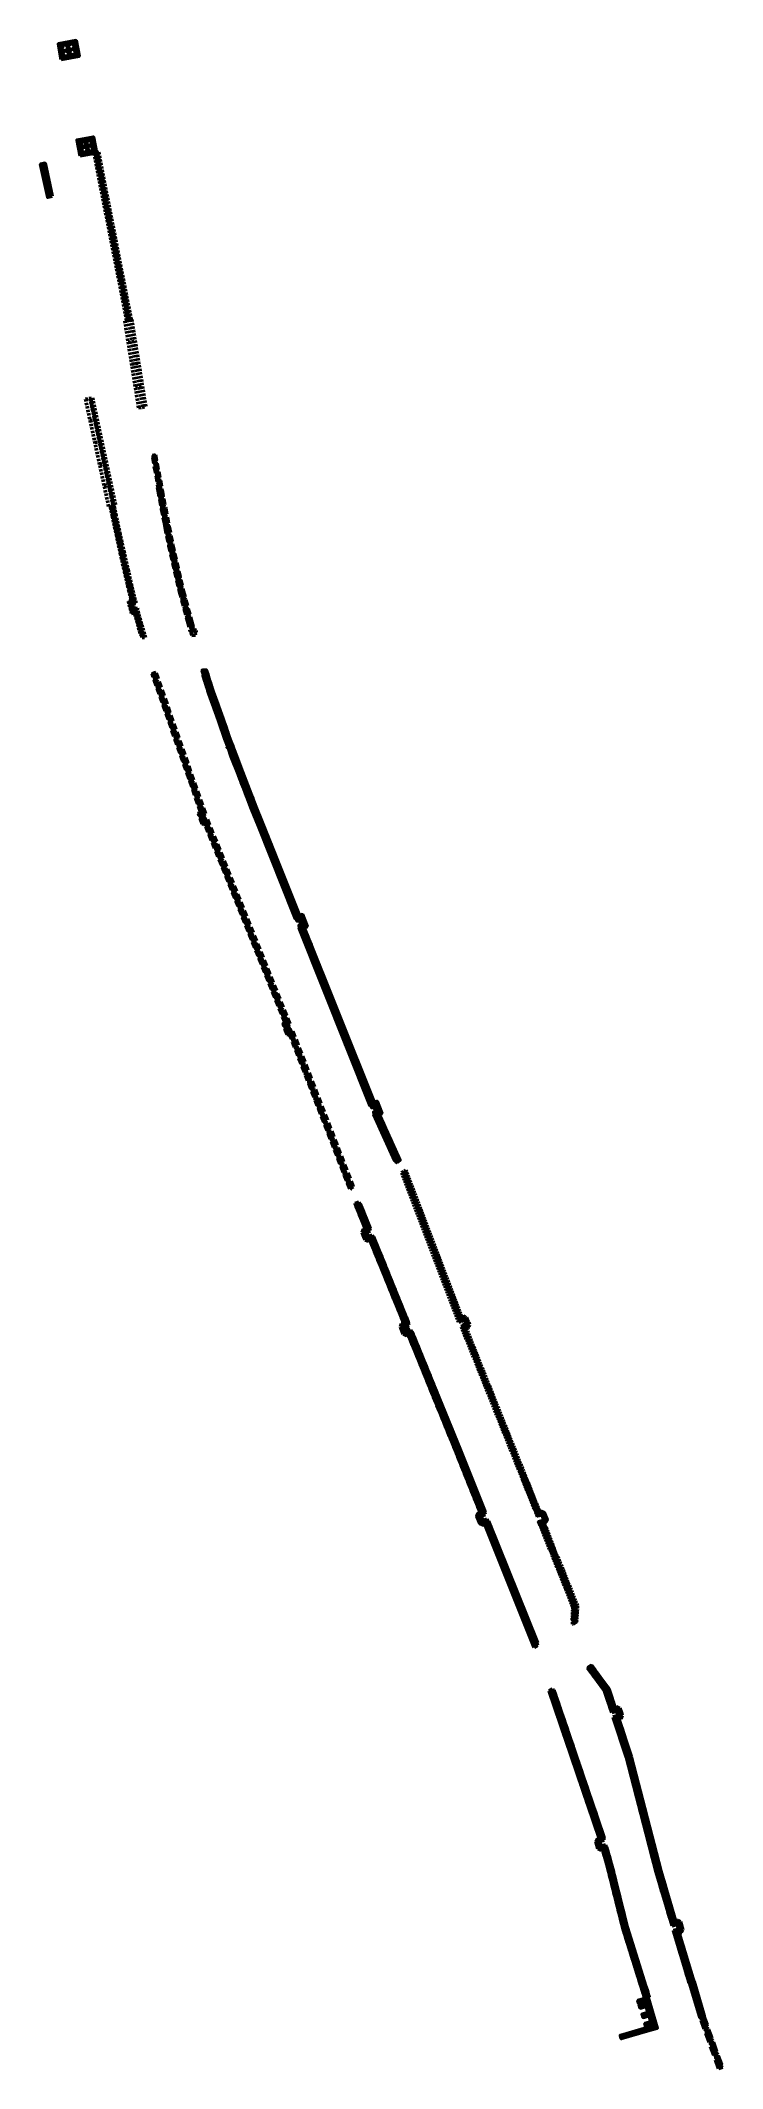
# Model space of a CAD drawing. Extents: x 9773 to 10136, y 10676 to 11757.
import ezdxf

# ---------------------------------------------------------------- set-up
doc = ezdxf.new("R2010")
doc.units = 0
for name, pattern in [('$0$HIDDEN2', [4.7625, 3.175, -1.5875]), ('CONTI', [0]), ('DASHDOT', [1, 0.5, -0.25, 0, -0.25]), ('DASHEDX2', [1.5, 1, -0.5]), ('HIDDEN', [0.375, 0.25, -0.125]), ('HIDDEN2', [4.7625, 3.175, -1.5875]), ('PHANTOM2', [31.75, 15.875, -3.175, 3.175, -3.175, 3.175, -3.175])]:
    doc.linetypes.add(name, pattern=pattern)
for name, color, linetype, lineweight in [('CONCRETE_FORM', 202, 'Continuous', 40), ('HATCH', 8, 'Continuous', 0), ('OSI', 3, 'DASHDOT', 9), ('SIZE', 142, 'Continuous', 9), ('Подпорные стены', 171, 'Continuous', 50), ('ПС', 5, 'Continuous', 40), ('ростверк', 200, 'Continuous', 50)]:
    doc.layers.add(name, color=color, linetype=linetype, lineweight=lineweight)
for name, color, linetype in [('HIDDEN', 6, 'HIDDEN2'), ('PHANTOM', 6, 'PHANTOM2'), ('PILE', 5, 'Continuous'), ('PILE_HID', 40, 'CONTI')]:
    doc.layers.add(name, color=color, linetype=linetype)
doc.layers.add('NOTES', color=1, linetype='Continuous', plot=False)
pattern_1 = [(82.7555354, (9001.10785, -4100.81545), (-0.171429573, 0.413859086), [0.555625, -0.111125, 0, -0.111125])]
pattern_2 = [(82.7555354, (9001.16264, -4101.16583), (-0.171429573, 0.413859086), [0.555625, -0.111125, 0, -0.111125])]
pattern_3 = [(82.7555354, (9001.15791, -4100.99528), (-0.171429573, 0.413859086), [0.555625, -0.111125, 0, -0.111125])]
pattern_4 = [(82.7555354, (0.43008, -1.54111), (-0.171429573, 0.413859086), [0.555625, -0.111125, 0, -0.111125])]
pattern_5 = [(82.7555354, (0.86015, -3.08223), (-0.171429573, 0.413859086), [0.555625, -0.111125, 0, -0.111125])]
pattern_6 = [(82.7555354, (1.29023, -4.62334), (-0.171429573, 0.413859086), [0.555625, -0.111125, 0, -0.111125])]
pattern_7 = [(82.7555354, (1.7203, -6.16446), (-0.171429573, 0.413859086), [0.555625, -0.111125, 0, -0.111125])]
pattern_8 = [(82.7555354, (2.15038, -7.70557), (-0.171429573, 0.413859086), [0.555625, -0.111125, 0, -0.111125])]
pattern_9 = [(82.7555354, (2.58046, -9.24669), (-0.171429573, 0.413859086), [0.555625, -0.111125, 0, -0.111125])]
pattern_10 = [(81.1015422, (-304.35554, 284.4558), (-0.1594126778, 0.418634733), [0.555625, -0.111125, 0, -0.111125])]
pattern_11 = [(81.1015422, (-303.97012, 282.9029), (-0.1594126778, 0.418634733), [0.555625, -0.111125, 0, -0.111125])]
pattern_12 = [(81.1015422, (-303.5847, 281.35002), (-0.1594126778, 0.418634733), [0.555625, -0.111125, 0, -0.111125])]
pattern_13 = [(81.1015422, (-303.1993, 279.79714), (-0.1594126778, 0.418634733), [0.555625, -0.111125, 0, -0.111125])]
pattern_14 = [(81.1015422, (-302.81388, 278.24425), (-0.1594126778, 0.418634733), [0.555625, -0.111125, 0, -0.111125])]
pattern_15 = [(81.1015422, (-302.42846, 276.69136), (-0.1594126778, 0.418634733), [0.555625, -0.111125, 0, -0.111125])]
pattern_16 = [(81.1015422, (-302.04305, 275.13848), (-0.1594126778, 0.418634733), [0.555625, -0.111125, 0, -0.111125])]
pattern_17 = [(81.1015422, (-301.65763, 273.5856), (-0.1594126778, 0.418634733), [0.555625, -0.111125, 0, -0.111125])]
pattern_18 = [(81.1015422, (-301.27222, 272.0327), (-0.1594126778, 0.418634733), [0.555625, -0.111125, 0, -0.111125])]
pattern_19 = [(81.1015422, (-300.8868, 270.47982), (-0.1594126778, 0.418634733), [0.555625, -0.111125, 0, -0.111125])]
pattern_20 = [(81.1015422, (-300.50139, 268.92693), (-0.1594126778, 0.418634733), [0.555625, -0.111125, 0, -0.111125])]
pattern_21 = [(81.1015422, (-300.11597, 267.37405), (-0.1594126778, 0.418634733), [0.555625, -0.111125, 0, -0.111125])]
pattern_22 = [(81.1015422, (-299.73056, 265.82116), (-0.1594126778, 0.418634733), [0.555625, -0.111125, 0, -0.111125])]
pattern_23 = [(81.1015422, (-299.34514, 264.26827), (-0.1594126778, 0.418634733), [0.555625, -0.111125, 0, -0.111125])]
pattern_24 = [(81.1015422, (-298.95973, 262.71539), (-0.1594126778, 0.418634733), [0.555625, -0.111125, 0, -0.111125])]
pattern_25 = [(81.1015422, (-298.57431, 261.1625), (-0.1594126778, 0.418634733), [0.555625, -0.111125, 0, -0.111125])]
pattern_26 = [(81.1015422, (-298.1889, 259.60962), (-0.1594126778, 0.418634733), [0.555625, -0.111125, 0, -0.111125])]
pattern_27 = [(81.1015422, (-297.80348, 258.05673), (-0.1594126778, 0.418634733), [0.555625, -0.111125, 0, -0.111125])]
pattern_28 = [(81.1015422, (-297.41807, 256.50384), (-0.1594126778, 0.418634733), [0.555625, -0.111125, 0, -0.111125])]
pattern_29 = [(81.1015422, (-297.03265, 254.95096), (-0.1594126778, 0.418634733), [0.555625, -0.111125, 0, -0.111125])]
pattern_30 = [(81.1015422, (-296.64724, 253.39807), (-0.1594126778, 0.418634733), [0.555625, -0.111125, 0, -0.111125])]
pattern_31 = [(84.5248107, (349.17557, -349.25795), (-0.1841256505, 0.408368934), [0.555625, -0.111125, 0, -0.111125])]
pattern_32 = [(84.5248107, (349.65302, -350.78505), (-0.1841256505, 0.408368934), [0.555625, -0.111125, 0, -0.111125])]
pattern_33 = [(84.5248107, (350.13048, -352.31216), (-0.1841256505, 0.408368934), [0.555625, -0.111125, 0, -0.111125])]
pattern_34 = [(84.5248107, (350.60793, -353.83926), (-0.1841256505, 0.408368934), [0.555625, -0.111125, 0, -0.111125])]
pattern_35 = [(84.5248107, (351.08538, -355.36636), (-0.1841256505, 0.408368934), [0.555625, -0.111125, 0, -0.111125])]
pattern_36 = [(84.5248107, (351.56284, -356.89346), (-0.1841256505, 0.408368934), [0.555625, -0.111125, 0, -0.111125])]
pattern_37 = [(84.5248107, (352.0403, -358.42056), (-0.1841256505, 0.408368934), [0.555625, -0.111125, 0, -0.111125])]
pattern_38 = [(84.5248107, (352.51774, -359.94766), (-0.1841256505, 0.408368934), [0.555625, -0.111125, 0, -0.111125])]
pattern_39 = [(84.5248107, (352.9952, -361.47476), (-0.1841256505, 0.408368934), [0.555625, -0.111125, 0, -0.111125])]
pattern_40 = [(84.5248107, (353.47265, -363.00187), (-0.1841256505, 0.408368934), [0.555625, -0.111125, 0, -0.111125])]
pattern_41 = [(84.5248107, (353.9501, -364.52897), (-0.1841256505, 0.408368934), [0.555625, -0.111125, 0, -0.111125])]
pattern_42 = [(84.5248107, (354.42755, -366.05607), (-0.1841256505, 0.408368934), [0.555625, -0.111125, 0, -0.111125])]
pattern_43 = [(84.5248107, (354.905, -367.58317), (-0.1841256505, 0.408368934), [0.555625, -0.111125, 0, -0.111125])]
pattern_44 = [(84.5248107, (355.38246, -369.11027), (-0.1841256505, 0.408368934), [0.555625, -0.111125, 0, -0.111125])]
pattern_45 = [(84.5248107, (355.85991, -370.63737), (-0.1841256505, 0.408368934), [0.555625, -0.111125, 0, -0.111125])]
pattern_46 = [(84.5248107, (356.33737, -372.16447), (-0.1841256505, 0.408368934), [0.555625, -0.111125, 0, -0.111125])]
pattern_47 = [(84.5248107, (356.81482, -373.69157), (-0.1841256505, 0.408368934), [0.555625, -0.111125, 0, -0.111125])]
pattern_48 = [(84.5248107, (357.29227, -375.21868), (-0.1841256505, 0.408368934), [0.555625, -0.111125, 0, -0.111125])]
pattern_49 = [(84.5248107, (357.76972, -376.74578), (-0.1841256505, 0.408368934), [0.555625, -0.111125, 0, -0.111125])]
pattern_50 = [(84.5248107, (358.24718, -378.27288), (-0.1841256505, 0.408368934), [0.555625, -0.111125, 0, -0.111125])]
pattern_51 = [(84.5248107, (358.72463, -379.79998), (-0.1841256505, 0.408368934), [0.555625, -0.111125, 0, -0.111125])]
pattern_52 = [(84.5248107, (359.20208, -381.32708), (-0.1841256505, 0.408368934), [0.555625, -0.111125, 0, -0.111125])]
pattern_53 = [(84.5248107, (359.67954, -382.85418), (-0.1841256505, 0.408368934), [0.555625, -0.111125, 0, -0.111125])]
pattern_54 = [(84.5248107, (360.157, -384.38128), (-0.1841256505, 0.408368934), [0.555625, -0.111125, 0, -0.111125])]
pattern_55 = [(44.0688415, (-163.82422, 125.03623), (0.1248735983, 0.430202308), [0.555625, -0.111125, 0, -0.111125])]
pattern_56 = [(44.0688415, (-164.39477, 126.53104), (0.1248735983, 0.430202308), [0.555625, -0.111125, 0, -0.111125])]
pattern_57 = [(44.0688415, (-164.96533, 128.02585), (0.1248735983, 0.430202308), [0.555625, -0.111125, 0, -0.111125])]
pattern_58 = [(44.0688415, (-165.53588, 129.52067), (0.1248735983, 0.430202308), [0.555625, -0.111125, 0, -0.111125])]
pattern_59 = [(44.0688415, (-166.10643, 131.01548), (0.1248735983, 0.430202308), [0.555625, -0.111125, 0, -0.111125])]
pattern_60 = [(44.0688415, (-166.67699, 132.5103), (0.1248735983, 0.430202308), [0.555625, -0.111125, 0, -0.111125])]
pattern_61 = [(44.0688415, (-167.24754, 134.0051), (0.1248735983, 0.430202308), [0.555625, -0.111125, 0, -0.111125])]
pattern_62 = [(44.0688415, (-167.8181, 135.49993), (0.1248735983, 0.430202308), [0.555625, -0.111125, 0, -0.111125])]
pattern_63 = [(44.0688415, (-168.38864, 136.99474), (0.1248735983, 0.430202308), [0.555625, -0.111125, 0, -0.111125])]
pattern_64 = [(44.0688415, (-168.9592, 138.48955), (0.1248735983, 0.430202308), [0.555625, -0.111125, 0, -0.111125])]
pattern_65 = [(44.0688415, (-169.52975, 139.98437), (0.1248735983, 0.430202308), [0.555625, -0.111125, 0, -0.111125])]
pattern_66 = [(44.0688415, (-170.1003, 141.47918), (0.1248735983, 0.430202308), [0.555625, -0.111125, 0, -0.111125])]
pattern_67 = [(44.0688415, (-170.67086, 142.974), (0.1248735983, 0.430202308), [0.555625, -0.111125, 0, -0.111125])]
pattern_68 = [(44.0688415, (-171.2414, 144.4688), (0.1248735983, 0.430202308), [0.555625, -0.111125, 0, -0.111125])]
pattern_69 = [(44.0688415, (-171.81196, 145.96362), (0.1248735983, 0.430202308), [0.555625, -0.111125, 0, -0.111125])]
pattern_70 = [(44.0688415, (-172.38251, 147.45844), (0.1248735983, 0.430202308), [0.555625, -0.111125, 0, -0.111125])]
pattern_71 = [(44.0688415, (-172.95307, 148.95325), (0.1248735983, 0.430202308), [0.555625, -0.111125, 0, -0.111125])]
pattern_72 = [(44.0688415, (-173.52362, 150.44807), (0.1248735983, 0.430202308), [0.555625, -0.111125, 0, -0.111125])]
pattern_73 = [(44.0688415, (-174.09417, 151.94288), (0.1248735983, 0.430202308), [0.555625, -0.111125, 0, -0.111125])]
pattern_74 = [(44.0688415, (-174.66473, 153.4377), (0.1248735983, 0.430202308), [0.555625, -0.111125, 0, -0.111125])]
pattern_75 = [(44.0688415, (-175.23528, 154.9325), (0.1248735983, 0.430202308), [0.555625, -0.111125, 0, -0.111125])]
pattern_76 = [(44.0688415, (-175.80583, 156.42732), (0.1248735983, 0.430202308), [0.555625, -0.111125, 0, -0.111125])]
pattern_77 = [(44.0688415, (-176.37638, 157.92214), (0.1248735983, 0.430202308), [0.555625, -0.111125, 0, -0.111125])]
pattern_78 = [(44.0688415, (-176.94694, 159.41695), (0.1248735983, 0.430202308), [0.555625, -0.111125, 0, -0.111125])]
pattern_79 = [(44.0688415, (-177.5175, 160.91177), (0.1248735983, 0.430202308), [0.555625, -0.111125, 0, -0.111125])]
pattern_80 = [(44.0688415, (-178.08804, 162.40658), (0.1248735983, 0.430202308), [0.555625, -0.111125, 0, -0.111125])]
pattern_81 = [(44.0688415, (-178.6586, 163.9014), (0.1248735983, 0.430202308), [0.555625, -0.111125, 0, -0.111125])]
pattern_82 = [(44.0688415, (-179.22915, 165.3962), (0.1248735983, 0.430202308), [0.555625, -0.111125, 0, -0.111125])]
pattern_83 = [(44.0688415, (-179.7997, 166.89102), (0.1248735983, 0.430202308), [0.555625, -0.111125, 0, -0.111125])]
pattern_84 = [(44.0688415, (-180.37025, 168.38584), (0.1248735983, 0.430202308), [0.555625, -0.111125, 0, -0.111125])]
pattern_85 = [(44.0688415, (-180.9408, 169.88065), (0.1248735983, 0.430202308), [0.555625, -0.111125, 0, -0.111125])]
pattern_86 = [(44.0688415, (-181.51136, 171.37547), (0.1248735983, 0.430202308), [0.555625, -0.111125, 0, -0.111125])]
pattern_87 = [(44.0688415, (-182.08191, 172.87028), (0.1248735983, 0.430202308), [0.555625, -0.111125, 0, -0.111125])]
pattern_88 = [(44.0688415, (-182.65247, 174.3651), (0.1248735983, 0.430202308), [0.555625, -0.111125, 0, -0.111125])]
pattern_89 = [(44.0688415, (-183.22302, 175.8599), (0.1248735983, 0.430202308), [0.555625, -0.111125, 0, -0.111125])]
pattern_90 = [(44.0688415, (-183.79357, 177.35472), (0.1248735983, 0.430202308), [0.555625, -0.111125, 0, -0.111125])]
pattern_91 = [(44.0688415, (-184.36412, 178.84954), (0.1248735983, 0.430202308), [0.555625, -0.111125, 0, -0.111125])]
pattern_92 = [(44.0688415, (-184.93468, 180.34435), (0.1248735983, 0.430202308), [0.555625, -0.111125, 0, -0.111125])]
pattern_93 = [(44.0688415, (-185.50523, 181.83916), (0.1248735983, 0.430202308), [0.555625, -0.111125, 0, -0.111125])]
pattern_94 = [(44.0688415, (-186.07578, 183.33398), (0.1248735983, 0.430202308), [0.555625, -0.111125, 0, -0.111125])]
pattern_95 = [(44.0688415, (-186.64634, 184.8288), (0.1248735983, 0.430202308), [0.555625, -0.111125, 0, -0.111125])]
pattern_96 = [(44.0688415, (-187.2169, 186.3236), (0.1248735983, 0.430202308), [0.555625, -0.111125, 0, -0.111125])]
pattern_97 = [(44.0688415, (-187.78744, 187.81842), (0.1248735983, 0.430202308), [0.555625, -0.111125, 0, -0.111125])]
pattern_98 = [(44.0688415, (-188.358, 189.31324), (0.1248735983, 0.430202308), [0.555625, -0.111125, 0, -0.111125])]
pattern_99 = [(44.0688415, (-188.92855, 190.80805), (0.1248735983, 0.430202308), [0.555625, -0.111125, 0, -0.111125])]
pattern_100 = [(30.4077452, (-2488.65146, 2901.72358), (0.2229453854, 0.3885393114), [0.555625, -0.111125, 0, -0.111125])]
pattern_101 = [(88.995677, (10541.8284, -3860.21618), (-0.2153986207, 0.3927733132), [0.555625, -0.111125, 0, -0.111125])]
pattern_102 = [(45, (64.24318, -160.4373), (0.1178658616, 0.4321748258), [0.555625, -0.111125, 0, -0.111125])]
pattern_103 = [(45, (64.83795, -161.92264), (0.1178658616, 0.4321748258), [0.555625, -0.111125, 0, -0.111125])]
pattern_104 = [(44.0688415, (-190.06965, 193.79768), (0.1248735983, 0.430202308), [0.555625, -0.111125, 0, -0.111125])]
pattern_105 = [(44.0688415, (-190.6402, 195.2925), (0.1248735983, 0.430202308), [0.555625, -0.111125, 0, -0.111125])]
pattern_106 = [(44.0688415, (-191.21076, 196.7873), (0.1248735983, 0.430202308), [0.555625, -0.111125, 0, -0.111125])]
pattern_107 = [(44.0688415, (-191.78131, 198.28212), (0.1248735983, 0.430202308), [0.555625, -0.111125, 0, -0.111125])]
pattern_108 = [(44.0688415, (-192.35187, 199.77693), (0.1248735983, 0.430202308), [0.555625, -0.111125, 0, -0.111125])]
pattern_109 = [(30.4077452, (-2492.07478, 2910.69247), (0.2229453854, 0.3885393114), [0.555625, -0.111125, 0, -0.111125])]
pattern_110 = [(44.9963776, (-0.70572, 0.63198), (0.117893185, 0.432167373), [0.555625, -0.111125, 0, -0.111125])]
pattern_111 = [(44.9144686, (6.8752, -42.95513), (0.1185108827, 0.4319983936), [0.555625, -0.111125, 0, -0.111125])]
pattern_112 = [(44.9144686, (6.27355, -41.47256), (0.1185108827, 0.4319983936), [0.555625, -0.111125, 0, -0.111125])]
pattern_113 = [(44.9144686, (5.67191, -39.98998), (0.1185108827, 0.4319983936), [0.555625, -0.111125, 0, -0.111125])]
pattern_114 = [(44.9144686, (5.07027, -38.5074), (0.1185108827, 0.4319983936), [0.555625, -0.111125, 0, -0.111125])]
pattern_115 = [(44.9144686, (4.46863, -37.02483), (0.1185108827, 0.4319983936), [0.555625, -0.111125, 0, -0.111125])]
pattern_116 = [(44.9144686, (3.867, -35.54226), (0.1185108827, 0.4319983936), [0.555625, -0.111125, 0, -0.111125])]
pattern_117 = [(44.9144686, (3.26535, -34.05968), (0.1185108827, 0.4319983936), [0.555625, -0.111125, 0, -0.111125])]
pattern_118 = [(44.9144686, (2.6637, -32.5771), (0.1185108827, 0.4319983936), [0.555625, -0.111125, 0, -0.111125])]
pattern_119 = [(44.9144686, (2.06207, -31.09453), (0.1185108827, 0.4319983936), [0.555625, -0.111125, 0, -0.111125])]
pattern_120 = [(44.9144686, (1.46043, -29.61196), (0.1185108827, 0.4319983936), [0.555625, -0.111125, 0, -0.111125])]
pattern_121 = [(44.9144686, (0.85878, -28.12938), (0.1185108827, 0.4319983936), [0.555625, -0.111125, 0, -0.111125])]
pattern_122 = [(44.9144686, (0.25714, -26.6468), (0.1185108827, 0.4319983936), [0.555625, -0.111125, 0, -0.111125])]
pattern_123 = [(44.9144686, (-0.3445, -25.16423), (0.1185108827, 0.4319983936), [0.555625, -0.111125, 0, -0.111125])]
pattern_124 = [(44.9144686, (-0.94614, -23.68166), (0.1185108827, 0.4319983936), [0.555625, -0.111125, 0, -0.111125])]
pattern_125 = [(44.9144686, (-1.54778, -22.19908), (0.1185108827, 0.4319983936), [0.555625, -0.111125, 0, -0.111125])]
pattern_126 = [(44.9144686, (-2.14942, -20.7165), (0.1185108827, 0.4319983936), [0.555625, -0.111125, 0, -0.111125])]
pattern_127 = [(44.9144686, (-2.75106, -19.23393), (0.1185108827, 0.4319983936), [0.555625, -0.111125, 0, -0.111125])]
pattern_128 = [(44.9144686, (-3.3527, -17.75136), (0.1185108827, 0.4319983936), [0.555625, -0.111125, 0, -0.111125])]
pattern_129 = [(44.9144686, (-3.95435, -16.26879), (0.1185108827, 0.4319983936), [0.555625, -0.111125, 0, -0.111125])]
pattern_130 = [(44.9144686, (-4.55599, -14.7862), (0.1185108827, 0.4319983936), [0.555625, -0.111125, 0, -0.111125])]
pattern_131 = [(44.9144686, (-5.15763, -13.30364), (0.1185108827, 0.4319983936), [0.555625, -0.111125, 0, -0.111125])]
pattern_132 = [(44.9144686, (-5.75927, -11.82106), (0.1185108827, 0.4319983936), [0.555625, -0.111125, 0, -0.111125])]
pattern_133 = [(44.9144686, (-6.3609, -10.33849), (0.1185108827, 0.4319983936), [0.555625, -0.111125, 0, -0.111125])]
pattern_134 = [(44.9144686, (-6.96255, -8.85591), (0.1185108827, 0.4319983936), [0.555625, -0.111125, 0, -0.111125])]
pattern_135 = [(44.9144686, (-7.5642, -7.37334), (0.1185108827, 0.4319983936), [0.555625, -0.111125, 0, -0.111125])]
pattern_136 = [(44.9144686, (-8.16583, -5.89076), (0.1185108827, 0.4319983936), [0.555625, -0.111125, 0, -0.111125])]
pattern_137 = [(44.9144686, (-8.76747, -4.40819), (0.1185108827, 0.4319983936), [0.555625, -0.111125, 0, -0.111125])]
pattern_138 = [(44.9144686, (-9.36912, -2.92561), (0.1185108827, 0.4319983936), [0.555625, -0.111125, 0, -0.111125])]
pattern_139 = [(44.9144686, (-9.97076, -1.44304), (0.1185108827, 0.4319983936), [0.555625, -0.111125, 0, -0.111125])]
pattern_140 = [(44.9144686, (-10.5724, 0.03954), (0.1185108827, 0.4319983936), [0.555625, -0.111125, 0, -0.111125])]
pattern_141 = [(44.9144686, (-11.17404, 1.52211), (0.1185108827, 0.4319983936), [0.555625, -0.111125, 0, -0.111125])]
pattern_142 = [(44.9144686, (-11.77568, 3.00469), (0.1185108827, 0.4319983936), [0.555625, -0.111125, 0, -0.111125])]
pattern_143 = [(44.9144686, (-12.37732, 4.48726), (0.1185108827, 0.4319983936), [0.555625, -0.111125, 0, -0.111125])]
pattern_144 = [(44.9144686, (-12.97896, 5.96984), (0.1185108827, 0.4319983936), [0.555625, -0.111125, 0, -0.111125])]
pattern_145 = [(44.9144686, (-13.5806, 7.4524), (0.1185108827, 0.4319983936), [0.555625, -0.111125, 0, -0.111125])]
pattern_146 = [(44.9144686, (-14.18225, 8.93499), (0.1185108827, 0.4319983936), [0.555625, -0.111125, 0, -0.111125])]
pattern_147 = [(44.9144686, (-14.78389, 10.41756), (0.1185108827, 0.4319983936), [0.555625, -0.111125, 0, -0.111125])]
pattern_148 = [(44.9144686, (-15.38553, 11.90014), (0.1185108827, 0.4319983936), [0.555625, -0.111125, 0, -0.111125])]
pattern_149 = [(44.9144686, (-15.98717, 13.3827), (0.1185108827, 0.4319983936), [0.555625, -0.111125, 0, -0.111125])]
pattern_150 = [(44.9144686, (-16.5888, 14.86528), (0.1185108827, 0.4319983936), [0.555625, -0.111125, 0, -0.111125])]
pattern_151 = [(44.9144686, (-19.36798, 15.4642), (0.1185108827, 0.4319983936), [0.555625, -0.111125, 0, -0.111125])]
pattern_152 = [(44.9144686, (-19.96962, 16.94677), (0.1185108827, 0.4319983936), [0.555625, -0.111125, 0, -0.111125])]
pattern_153 = [(44.9144686, (-18.39373, 19.313), (0.1185108827, 0.4319983936), [0.555625, -0.111125, 0, -0.111125])]
pattern_154 = [(44.9144686, (-18.99537, 20.79558), (0.1185108827, 0.4319983936), [0.555625, -0.111125, 0, -0.111125])]
pattern_155 = [(44.9144686, (-19.59702, 22.27816), (0.1185108827, 0.4319983936), [0.555625, -0.111125, 0, -0.111125])]
pattern_156 = [(44.9144686, (-20.19866, 23.76073), (0.1185108827, 0.4319983936), [0.555625, -0.111125, 0, -0.111125])]
pattern_157 = [(44.9144686, (-20.8003, 25.2433), (0.1185108827, 0.4319983936), [0.555625, -0.111125, 0, -0.111125])]
pattern_158 = [(44.9144686, (-21.40194, 26.72588), (0.1185108827, 0.4319983936), [0.555625, -0.111125, 0, -0.111125])]
pattern_159 = [(44.9144686, (-22.00358, 28.20846), (0.1185108827, 0.4319983936), [0.555625, -0.111125, 0, -0.111125])]
pattern_160 = [(44.9144686, (-22.60522, 29.69103), (0.1185108827, 0.4319983936), [0.555625, -0.111125, 0, -0.111125])]
pattern_161 = [(44.9144686, (-23.20686, 31.1736), (0.1185108827, 0.4319983936), [0.555625, -0.111125, 0, -0.111125])]
pattern_162 = [(44.9144686, (-23.8085, 32.65618), (0.1185108827, 0.4319983936), [0.555625, -0.111125, 0, -0.111125])]
pattern_163 = [(44.9144686, (-24.41015, 34.13876), (0.1185108827, 0.4319983936), [0.555625, -0.111125, 0, -0.111125])]
pattern_164 = [(44.9144686, (-25.01179, 35.62133), (0.1185108827, 0.4319983936), [0.555625, -0.111125, 0, -0.111125])]
pattern_165 = [(44.9144686, (-25.61343, 37.1039), (0.1185108827, 0.4319983936), [0.555625, -0.111125, 0, -0.111125])]
pattern_166 = [(44.9144686, (-26.21507, 38.58648), (0.1185108827, 0.4319983936), [0.555625, -0.111125, 0, -0.111125])]
pattern_167 = [(44.9144686, (-26.8167, 40.06906), (0.1185108827, 0.4319983936), [0.555625, -0.111125, 0, -0.111125])]
pattern_168 = [(44.9144686, (-27.41835, 41.55163), (0.1185108827, 0.4319983936), [0.555625, -0.111125, 0, -0.111125])]
pattern_169 = [(44.9144686, (-28.02, 43.0342), (0.1185108827, 0.4319983936), [0.555625, -0.111125, 0, -0.111125])]
pattern_170 = [(44.9144686, (-28.62163, 44.51678), (0.1185108827, 0.4319983936), [0.555625, -0.111125, 0, -0.111125])]
pattern_171 = [(44.9144686, (-29.22327, 45.99935), (0.1185108827, 0.4319983936), [0.555625, -0.111125, 0, -0.111125])]
pattern_172 = [(44.9144686, (-29.82492, 47.48193), (0.1185108827, 0.4319983936), [0.555625, -0.111125, 0, -0.111125])]
pattern_173 = [(44.9144686, (-30.42656, 48.9645), (0.1185108827, 0.4319983936), [0.555625, -0.111125, 0, -0.111125])]
pattern_174 = [(44.9144686, (-31.0282, 50.44708), (0.1185108827, 0.4319983936), [0.555625, -0.111125, 0, -0.111125])]
pattern_175 = [(44.9144686, (-31.62984, 51.92965), (0.1185108827, 0.4319983936), [0.555625, -0.111125, 0, -0.111125])]
pattern_176 = [(44.9144686, (-32.23148, 53.41223), (0.1185108827, 0.4319983936), [0.555625, -0.111125, 0, -0.111125])]
pattern_177 = [(44.9144686, (-32.83312, 54.8948), (0.1185108827, 0.4319983936), [0.555625, -0.111125, 0, -0.111125])]
pattern_178 = [(44.9144686, (-33.43476, 56.37738), (0.1185108827, 0.4319983936), [0.555625, -0.111125, 0, -0.111125])]
pattern_179 = [(44.9144686, (-34.0364, 57.85995), (0.1185108827, 0.4319983936), [0.555625, -0.111125, 0, -0.111125])]
pattern_180 = [(44.9963776, (-18.81583, 45.08047), (0.117893185, 0.432167373), [0.555625, -0.111125, 0, -0.111125])]
pattern_181 = [(44.918091, (-34.54047, 60.19384), (0.11848357, 0.4320058855), [0.555625, -0.111125, 0, -0.111125])]
pattern_182 = [(44.9144686, (-35.84133, 62.30768), (0.1185108827, 0.4319983936), [0.555625, -0.111125, 0, -0.111125])]
pattern_183 = [(44.9144686, (-36.44297, 63.79025), (0.1185108827, 0.4319983936), [0.555625, -0.111125, 0, -0.111125])]
pattern_184 = [(44.9144686, (-37.0446, 65.27283), (0.1185108827, 0.4319983936), [0.555625, -0.111125, 0, -0.111125])]
pattern_185 = [(44.8289372, (-7.20957, -33.96492), (0.1191556397, 0.4318209987), [0.555625, -0.111125, 0, -0.111125])]
pattern_186 = [(44.9144686, (7.47684, -44.4377), (0.1185108827, 0.4319983936), [0.555625, -0.111125, 0, -0.111125])]
pattern_187 = [(44.9144686, (-18.07138, 14.26364), (0.1185108827, 0.4319983936), [0.555625, -0.111125, 0, -0.111125])]
pattern_188 = [(44.9144686, (-19.8763, 18.71137), (0.1185108827, 0.4319983936), [0.555625, -0.111125, 0, -0.111125])]
pattern_189 = [(44.9144686, (8.07848, -45.92028), (0.1185108827, 0.4319983936), [0.555625, -0.111125, 0, -0.111125])]
pattern_190 = [(44.9144686, (8.68012, -47.40286), (0.1185108827, 0.4319983936), [0.555625, -0.111125, 0, -0.111125])]
pattern_191 = [(45, (-119.8654, 303.75233), (0.1178658616, 0.4321748258), [0.555625, -0.111125, 0, -0.111125])]
pattern_192 = [(45, (-119.382, 302.2271), (0.1178658616, 0.4321748258), [0.555625, -0.111125, 0, -0.111125])]
pattern_193 = [(45, (-118.89858, 300.70187), (0.1178658616, 0.4321748258), [0.555625, -0.111125, 0, -0.111125])]
pattern_194 = [(45, (-118.41517, 299.17665), (0.1178658616, 0.4321748258), [0.555625, -0.111125, 0, -0.111125])]
pattern_195 = [(45, (-117.93176, 297.65142), (0.1178658616, 0.4321748258), [0.555625, -0.111125, 0, -0.111125])]
pattern_196 = [(45, (-117.44835, 296.1262), (0.1178658616, 0.4321748258), [0.555625, -0.111125, 0, -0.111125])]
pattern_197 = [(45, (-116.96493, 294.60097), (0.1178658616, 0.4321748258), [0.555625, -0.111125, 0, -0.111125])]
pattern_198 = [(45, (-116.43928, 293.08978), (0.1178658616, 0.4321748258), [0.555625, -0.111125, 0, -0.111125])]
pattern_199 = [(45, (-115.89246, 291.58613), (0.1178658616, 0.4321748258), [0.555625, -0.111125, 0, -0.111125])]
pattern_200 = [(45, (-115.34564, 290.08247), (0.1178658616, 0.4321748258), [0.555625, -0.111125, 0, -0.111125])]
pattern_201 = [(45, (-114.79882, 288.57881), (0.1178658616, 0.4321748258), [0.555625, -0.111125, 0, -0.111125])]
pattern_202 = [(45, (-114.252, 287.07515), (0.1178658616, 0.4321748258), [0.555625, -0.111125, 0, -0.111125])]
pattern_203 = [(45, (-113.70518, 285.5715), (0.1178658616, 0.4321748258), [0.555625, -0.111125, 0, -0.111125])]
pattern_204 = [(45, (-113.15836, 284.06784), (0.1178658616, 0.4321748258), [0.555625, -0.111125, 0, -0.111125])]
pattern_205 = [(45, (-112.61154, 282.56418), (0.1178658616, 0.4321748258), [0.555625, -0.111125, 0, -0.111125])]
pattern_206 = [(45, (-112.06472, 281.06052), (0.1178658616, 0.4321748258), [0.555625, -0.111125, 0, -0.111125])]
pattern_207 = [(45, (-111.5179, 279.55686), (0.1178658616, 0.4321748258), [0.555625, -0.111125, 0, -0.111125])]
pattern_208 = [(45, (-110.98766, 278.04728), (0.1178658616, 0.4321748258), [0.555625, -0.111125, 0, -0.111125])]
pattern_209 = [(45, (-110.4599, 276.53683), (0.1178658616, 0.4321748258), [0.555625, -0.111125, 0, -0.111125])]
pattern_210 = [(45, (-109.93215, 275.02637), (0.1178658616, 0.4321748258), [0.555625, -0.111125, 0, -0.111125])]
pattern_211 = [(45, (-109.4044, 273.51592), (0.1178658616, 0.4321748258), [0.555625, -0.111125, 0, -0.111125])]
pattern_212 = [(45, (-108.87664, 272.00546), (0.1178658616, 0.4321748258), [0.555625, -0.111125, 0, -0.111125])]
pattern_213 = [(45, (-108.34888, 270.495), (0.1178658616, 0.4321748258), [0.555625, -0.111125, 0, -0.111125])]
pattern_214 = [(45, (-107.80936, 268.98872), (0.1178658616, 0.4321748258), [0.555625, -0.111125, 0, -0.111125])]
pattern_215 = [(45, (-107.26264, 267.48502), (0.1178658616, 0.4321748258), [0.555625, -0.111125, 0, -0.111125])]
pattern_216 = [(45, (-106.71593, 265.98132), (0.1178658616, 0.4321748258), [0.555625, -0.111125, 0, -0.111125])]
pattern_217 = [(45, (-106.16921, 264.47763), (0.1178658616, 0.4321748258), [0.555625, -0.111125, 0, -0.111125])]
pattern_218 = [(45, (-105.6225, 262.97393), (0.1178658616, 0.4321748258), [0.555625, -0.111125, 0, -0.111125])]
pattern_219 = [(45, (-105.07578, 261.47023), (0.1178658616, 0.4321748258), [0.555625, -0.111125, 0, -0.111125])]
pattern_220 = [(45, (-104.52223, 259.96904), (0.1178658616, 0.4321748258), [0.555625, -0.111125, 0, -0.111125])]
pattern_221 = [(45, (-103.95748, 258.47202), (0.1178658616, 0.4321748258), [0.555625, -0.111125, 0, -0.111125])]
pattern_222 = [(45, (-103.39273, 256.975), (0.1178658616, 0.4321748258), [0.555625, -0.111125, 0, -0.111125])]
pattern_223 = [(45, (-102.82799, 255.478), (0.1178658616, 0.4321748258), [0.555625, -0.111125, 0, -0.111125])]
pattern_224 = [(45, (-102.26324, 253.98097), (0.1178658616, 0.4321748258), [0.555625, -0.111125, 0, -0.111125])]
pattern_225 = [(45, (-101.6985, 252.48396), (0.1178658616, 0.4321748258), [0.555625, -0.111125, 0, -0.111125])]
pattern_226 = [(45, (-101.13135, 250.98784), (0.1178658616, 0.4321748258), [0.555625, -0.111125, 0, -0.111125])]
pattern_227 = [(45, (-100.5526, 249.49619), (0.1178658616, 0.4321748258), [0.555625, -0.111125, 0, -0.111125])]
pattern_228 = [(45, (-99.97384, 248.00453), (0.1178658616, 0.4321748258), [0.555625, -0.111125, 0, -0.111125])]
pattern_229 = [(45, (-99.39508, 246.51287), (0.1178658616, 0.4321748258), [0.555625, -0.111125, 0, -0.111125])]
pattern_230 = [(45, (-98.81632, 245.02122), (0.1178658616, 0.4321748258), [0.555625, -0.111125, 0, -0.111125])]
pattern_231 = [(45, (-98.23756, 243.52956), (0.1178658616, 0.4321748258), [0.555625, -0.111125, 0, -0.111125])]
pattern_232 = [(45, (-97.6588, 242.0379), (0.1178658616, 0.4321748258), [0.555625, -0.111125, 0, -0.111125])]
pattern_233 = [(45, (-97.0712, 240.5497), (0.1178658616, 0.4321748258), [0.555625, -0.111125, 0, -0.111125])]
pattern_234 = [(45, (-96.48313, 239.0617), (0.1178658616, 0.4321748258), [0.555625, -0.111125, 0, -0.111125])]
pattern_235 = [(45, (-95.89506, 237.5737), (0.1178658616, 0.4321748258), [0.555625, -0.111125, 0, -0.111125])]
pattern_236 = [(45, (-95.307, 236.08568), (0.1178658616, 0.4321748258), [0.555625, -0.111125, 0, -0.111125])]
pattern_237 = [(45, (-94.71892, 234.59767), (0.1178658616, 0.4321748258), [0.555625, -0.111125, 0, -0.111125])]
pattern_238 = [(45, (-94.13086, 233.10966), (0.1178658616, 0.4321748258), [0.555625, -0.111125, 0, -0.111125])]
pattern_239 = [(45, (-93.53945, 231.62297), (0.1178658616, 0.4321748258), [0.555625, -0.111125, 0, -0.111125])]
pattern_240 = [(45, (-92.94677, 230.1368), (0.1178658616, 0.4321748258), [0.555625, -0.111125, 0, -0.111125])]
pattern_241 = [(45, (-92.35402, 228.65064), (0.1178658616, 0.4321748258), [0.555625, -0.111125, 0, -0.111125])]
pattern_242 = [(45, (-91.7613, 227.16448), (0.1178658616, 0.4321748258), [0.555625, -0.111125, 0, -0.111125])]
pattern_243 = [(45, (-91.16858, 225.6783), (0.1178658616, 0.4321748258), [0.555625, -0.111125, 0, -0.111125])]
pattern_244 = [(45, (-90.5755, 224.1923), (0.1178658616, 0.4321748258), [0.555625, -0.111125, 0, -0.111125])]
pattern_245 = [(45, (-89.98278, 222.70613), (0.1178658616, 0.4321748258), [0.555625, -0.111125, 0, -0.111125])]
pattern_246 = [(45, (-89.3893, 221.22027), (0.1178658616, 0.4321748258), [0.555625, -0.111125, 0, -0.111125])]
pattern_247 = [(45, (-88.7958, 219.73441), (0.1178658616, 0.4321748258), [0.555625, -0.111125, 0, -0.111125])]
pattern_248 = [(45, (-88.20231, 218.24856), (0.1178658616, 0.4321748258), [0.555625, -0.111125, 0, -0.111125])]
pattern_249 = [(45, (-87.60882, 216.7627), (0.1178658616, 0.4321748258), [0.555625, -0.111125, 0, -0.111125])]
pattern_250 = [(45, (-87.01533, 215.27685), (0.1178658616, 0.4321748258), [0.555625, -0.111125, 0, -0.111125])]
pattern_251 = [(45, (-86.42184, 213.79099), (0.1178658616, 0.4321748258), [0.555625, -0.111125, 0, -0.111125])]
pattern_252 = [(45, (-85.82835, 212.30513), (0.1178658616, 0.4321748258), [0.555625, -0.111125, 0, -0.111125])]
pattern_253 = [(45, (-85.23486, 210.81928), (0.1178658616, 0.4321748258), [0.555625, -0.111125, 0, -0.111125])]
pattern_254 = [(45, (-84.64137, 209.33342), (0.1178658616, 0.4321748258), [0.555625, -0.111125, 0, -0.111125])]
pattern_255 = [(45, (-84.04788, 207.84756), (0.1178658616, 0.4321748258), [0.555625, -0.111125, 0, -0.111125])]
pattern_256 = [(45, (-83.45439, 206.3617), (0.1178658616, 0.4321748258), [0.555625, -0.111125, 0, -0.111125])]
pattern_257 = [(45, (-82.8609, 204.87585), (0.1178658616, 0.4321748258), [0.555625, -0.111125, 0, -0.111125])]
pattern_258 = [(45, (-82.2674, 203.39), (0.1178658616, 0.4321748258), [0.555625, -0.111125, 0, -0.111125])]
pattern_259 = [(45, (-81.67392, 201.90414), (0.1178658616, 0.4321748258), [0.555625, -0.111125, 0, -0.111125])]
pattern_260 = [(45, (-81.08043, 200.41828), (0.1178658616, 0.4321748258), [0.555625, -0.111125, 0, -0.111125])]
pattern_261 = [(45, (-80.48694, 198.93243), (0.1178658616, 0.4321748258), [0.555625, -0.111125, 0, -0.111125])]
pattern_262 = [(45, (-79.89345, 197.44657), (0.1178658616, 0.4321748258), [0.555625, -0.111125, 0, -0.111125])]
pattern_263 = [(45, (-79.29995, 195.96071), (0.1178658616, 0.4321748258), [0.555625, -0.111125, 0, -0.111125])]
pattern_264 = [(45, (-78.70646, 194.47486), (0.1178658616, 0.4321748258), [0.555625, -0.111125, 0, -0.111125])]
pattern_265 = [(45, (-78.11297, 192.989), (0.1178658616, 0.4321748258), [0.555625, -0.111125, 0, -0.111125])]
pattern_266 = [(45, (-77.51948, 191.50314), (0.1178658616, 0.4321748258), [0.555625, -0.111125, 0, -0.111125])]
pattern_267 = [(45, (-76.926, 190.01729), (0.1178658616, 0.4321748258), [0.555625, -0.111125, 0, -0.111125])]
pattern_268 = [(45, (-76.3325, 188.53143), (0.1178658616, 0.4321748258), [0.555625, -0.111125, 0, -0.111125])]
pattern_269 = [(45, (-75.73901, 187.04557), (0.1178658616, 0.4321748258), [0.555625, -0.111125, 0, -0.111125])]
pattern_270 = [(45, (-75.14552, 185.55972), (0.1178658616, 0.4321748258), [0.555625, -0.111125, 0, -0.111125])]
pattern_271 = [(45, (-74.55203, 184.07386), (0.1178658616, 0.4321748258), [0.555625, -0.111125, 0, -0.111125])]
pattern_272 = [(45, (-73.95854, 182.588), (0.1178658616, 0.4321748258), [0.555625, -0.111125, 0, -0.111125])]
pattern_273 = [(45, (-73.36505, 181.10215), (0.1178658616, 0.4321748258), [0.555625, -0.111125, 0, -0.111125])]
pattern_274 = [(45, (-72.77156, 179.6163), (0.1178658616, 0.4321748258), [0.555625, -0.111125, 0, -0.111125])]
pattern_275 = [(45, (-72.17807, 178.13044), (0.1178658616, 0.4321748258), [0.555625, -0.111125, 0, -0.111125])]
pattern_276 = [(45, (-71.58458, 176.64458), (0.1178658616, 0.4321748258), [0.555625, -0.111125, 0, -0.111125])]
pattern_277 = [(45, (-70.99109, 175.15872), (0.1178658616, 0.4321748258), [0.555625, -0.111125, 0, -0.111125])]
pattern_278 = [(45, (-70.3976, 173.67287), (0.1178658616, 0.4321748258), [0.555625, -0.111125, 0, -0.111125])]
pattern_279 = [(45, (-68.91174, 174.26636), (0.1178658616, 0.4321748258), [0.555625, -0.111125, 0, -0.111125])]
pattern_280 = [(45, (-68.31825, 172.7805), (0.1178658616, 0.4321748258), [0.555625, -0.111125, 0, -0.111125])]
pattern_281 = [(45, (-67.72476, 171.29465), (0.1178658616, 0.4321748258), [0.555625, -0.111125, 0, -0.111125])]
pattern_282 = [(45, (-67.13127, 169.8088), (0.1178658616, 0.4321748258), [0.555625, -0.111125, 0, -0.111125])]
pattern_283 = [(45, (-68.61713, 169.2153), (0.1178658616, 0.4321748258), [0.555625, -0.111125, 0, -0.111125])]
pattern_284 = [(45, (-68.02364, 167.72944), (0.1178658616, 0.4321748258), [0.555625, -0.111125, 0, -0.111125])]
pattern_285 = [(45, (-67.43015, 166.24359), (0.1178658616, 0.4321748258), [0.555625, -0.111125, 0, -0.111125])]
pattern_286 = [(45, (-66.83666, 164.75773), (0.1178658616, 0.4321748258), [0.555625, -0.111125, 0, -0.111125])]
pattern_287 = [(45, (-66.24316, 163.27187), (0.1178658616, 0.4321748258), [0.555625, -0.111125, 0, -0.111125])]
pattern_288 = [(45, (-65.64967, 161.78602), (0.1178658616, 0.4321748258), [0.555625, -0.111125, 0, -0.111125])]
pattern_289 = [(45, (-65.05618, 160.30016), (0.1178658616, 0.4321748258), [0.555625, -0.111125, 0, -0.111125])]
pattern_290 = [(45, (-64.4627, 158.8143), (0.1178658616, 0.4321748258), [0.555625, -0.111125, 0, -0.111125])]
pattern_291 = [(45, (-63.8692, 157.32845), (0.1178658616, 0.4321748258), [0.555625, -0.111125, 0, -0.111125])]
pattern_292 = [(45, (-63.27571, 155.8426), (0.1178658616, 0.4321748258), [0.555625, -0.111125, 0, -0.111125])]
pattern_293 = [(45, (-62.68222, 154.35674), (0.1178658616, 0.4321748258), [0.555625, -0.111125, 0, -0.111125])]
pattern_294 = [(45, (-62.08873, 152.87088), (0.1178658616, 0.4321748258), [0.555625, -0.111125, 0, -0.111125])]
pattern_295 = [(45, (-61.49524, 151.38502), (0.1178658616, 0.4321748258), [0.555625, -0.111125, 0, -0.111125])]
pattern_296 = [(45, (-60.90175, 149.89917), (0.1178658616, 0.4321748258), [0.555625, -0.111125, 0, -0.111125])]
pattern_297 = [(45, (-60.30826, 148.4133), (0.1178658616, 0.4321748258), [0.555625, -0.111125, 0, -0.111125])]
pattern_298 = [(45, (-59.71477, 146.92745), (0.1178658616, 0.4321748258), [0.555625, -0.111125, 0, -0.111125])]
pattern_299 = [(45, (-59.12128, 145.4416), (0.1178658616, 0.4321748258), [0.555625, -0.111125, 0, -0.111125])]
pattern_300 = [(45, (-58.52779, 143.95574), (0.1178658616, 0.4321748258), [0.555625, -0.111125, 0, -0.111125])]
pattern_301 = [(45, (-57.9343, 142.46988), (0.1178658616, 0.4321748258), [0.555625, -0.111125, 0, -0.111125])]
pattern_302 = [(45, (-57.3408, 140.98403), (0.1178658616, 0.4321748258), [0.555625, -0.111125, 0, -0.111125])]
pattern_303 = [(45, (-56.74732, 139.49817), (0.1178658616, 0.4321748258), [0.555625, -0.111125, 0, -0.111125])]
pattern_304 = [(45, (-56.15383, 138.01232), (0.1178658616, 0.4321748258), [0.555625, -0.111125, 0, -0.111125])]
pattern_305 = [(45, (-55.56034, 136.52646), (0.1178658616, 0.4321748258), [0.555625, -0.111125, 0, -0.111125])]
pattern_306 = [(45, (-54.96685, 135.0406), (0.1178658616, 0.4321748258), [0.555625, -0.111125, 0, -0.111125])]
pattern_307 = [(45, (-54.37336, 133.55475), (0.1178658616, 0.4321748258), [0.555625, -0.111125, 0, -0.111125])]
pattern_308 = [(45, (-53.77987, 132.0689), (0.1178658616, 0.4321748258), [0.555625, -0.111125, 0, -0.111125])]
pattern_309 = [(45, (-53.18637, 130.58303), (0.1178658616, 0.4321748258), [0.555625, -0.111125, 0, -0.111125])]
pattern_310 = [(45, (-52.59288, 129.09718), (0.1178658616, 0.4321748258), [0.555625, -0.111125, 0, -0.111125])]
pattern_311 = [(45, (-51.9994, 127.61132), (0.1178658616, 0.4321748258), [0.555625, -0.111125, 0, -0.111125])]
pattern_312 = [(45, (-51.4059, 126.12546), (0.1178658616, 0.4321748258), [0.555625, -0.111125, 0, -0.111125])]
pattern_313 = [(45, (-50.81241, 124.6396), (0.1178658616, 0.4321748258), [0.555625, -0.111125, 0, -0.111125])]
pattern_314 = [(45, (-50.21892, 123.15375), (0.1178658616, 0.4321748258), [0.555625, -0.111125, 0, -0.111125])]
pattern_315 = [(45, (-49.62543, 121.6679), (0.1178658616, 0.4321748258), [0.555625, -0.111125, 0, -0.111125])]
pattern_316 = [(45, (-49.03194, 120.18204), (0.1178658616, 0.4321748258), [0.555625, -0.111125, 0, -0.111125])]
pattern_317 = [(45, (-48.43845, 118.69618), (0.1178658616, 0.4321748258), [0.555625, -0.111125, 0, -0.111125])]
pattern_318 = [(45, (-47.84496, 117.21033), (0.1178658616, 0.4321748258), [0.555625, -0.111125, 0, -0.111125])]
pattern_319 = [(45, (-47.25147, 115.72447), (0.1178658616, 0.4321748258), [0.555625, -0.111125, 0, -0.111125])]
pattern_320 = [(45, (-46.65798, 114.23861), (0.1178658616, 0.4321748258), [0.555625, -0.111125, 0, -0.111125])]
pattern_321 = [(45, (-46.0645, 112.75276), (0.1178658616, 0.4321748258), [0.555625, -0.111125, 0, -0.111125])]
pattern_322 = [(45, (-45.471, 111.2669), (0.1178658616, 0.4321748258), [0.555625, -0.111125, 0, -0.111125])]
pattern_323 = [(45, (-44.8775, 109.78104), (0.1178658616, 0.4321748258), [0.555625, -0.111125, 0, -0.111125])]
pattern_324 = [(45, (-44.28402, 108.29519), (0.1178658616, 0.4321748258), [0.555625, -0.111125, 0, -0.111125])]
pattern_325 = [(45, (-43.69053, 106.80933), (0.1178658616, 0.4321748258), [0.555625, -0.111125, 0, -0.111125])]
pattern_326 = [(45, (-43.09704, 105.32348), (0.1178658616, 0.4321748258), [0.555625, -0.111125, 0, -0.111125])]
pattern_327 = [(45, (-42.50355, 103.83762), (0.1178658616, 0.4321748258), [0.555625, -0.111125, 0, -0.111125])]
pattern_328 = [(45, (-41.91006, 102.35176), (0.1178658616, 0.4321748258), [0.555625, -0.111125, 0, -0.111125])]
pattern_329 = [(45, (-41.31657, 100.8659), (0.1178658616, 0.4321748258), [0.555625, -0.111125, 0, -0.111125])]
pattern_330 = [(45, (-40.72308, 99.38005), (0.1178658616, 0.4321748258), [0.555625, -0.111125, 0, -0.111125])]
pattern_331 = [(45, (-40.12958, 97.8942), (0.1178658616, 0.4321748258), [0.555625, -0.111125, 0, -0.111125])]
pattern_332 = [(45, (-39.5361, 96.40834), (0.1178658616, 0.4321748258), [0.555625, -0.111125, 0, -0.111125])]
pattern_333 = [(45, (-38.9426, 94.92248), (0.1178658616, 0.4321748258), [0.555625, -0.111125, 0, -0.111125])]
pattern_334 = [(45, (-38.34911, 93.43662), (0.1178658616, 0.4321748258), [0.555625, -0.111125, 0, -0.111125])]
pattern_335 = [(45, (-37.75562, 91.95077), (0.1178658616, 0.4321748258), [0.555625, -0.111125, 0, -0.111125])]
pattern_336 = [(45, (-37.16213, 90.46491), (0.1178658616, 0.4321748258), [0.555625, -0.111125, 0, -0.111125])]
pattern_337 = [(45, (-36.56864, 88.97906), (0.1178658616, 0.4321748258), [0.555625, -0.111125, 0, -0.111125])]
pattern_338 = [(45, (-35.97515, 87.4932), (0.1178658616, 0.4321748258), [0.555625, -0.111125, 0, -0.111125])]
pattern_339 = [(45, (-35.38166, 86.00734), (0.1178658616, 0.4321748258), [0.555625, -0.111125, 0, -0.111125])]
pattern_340 = [(45, (-34.78817, 84.52149), (0.1178658616, 0.4321748258), [0.555625, -0.111125, 0, -0.111125])]
pattern_341 = [(45, (-34.19468, 83.03563), (0.1178658616, 0.4321748258), [0.555625, -0.111125, 0, -0.111125])]
pattern_342 = [(45, (-33.6012, 81.54977), (0.1178658616, 0.4321748258), [0.555625, -0.111125, 0, -0.111125])]
pattern_343 = [(45, (-33.0077, 80.06392), (0.1178658616, 0.4321748258), [0.555625, -0.111125, 0, -0.111125])]
pattern_344 = [(45, (-32.4142, 78.57806), (0.1178658616, 0.4321748258), [0.555625, -0.111125, 0, -0.111125])]
pattern_345 = [(45, (-31.82072, 77.0922), (0.1178658616, 0.4321748258), [0.555625, -0.111125, 0, -0.111125])]
pattern_346 = [(45, (-31.22723, 75.60635), (0.1178658616, 0.4321748258), [0.555625, -0.111125, 0, -0.111125])]
pattern_347 = [(45, (-30.63374, 74.1205), (0.1178658616, 0.4321748258), [0.555625, -0.111125, 0, -0.111125])]
pattern_348 = [(45, (-29.14788, 74.71398), (0.1178658616, 0.4321748258), [0.555625, -0.111125, 0, -0.111125])]
pattern_349 = [(45, (-28.55449, 73.22837), (0.1178658616, 0.4321748258), [0.555625, -0.111125, 0, -0.111125])]
pattern_350 = [(45, (-27.9304, 71.75482), (0.1178658616, 0.4321748258), [0.555625, -0.111125, 0, -0.111125])]
pattern_351 = [(45, (-27.32146, 70.27477), (0.1178658616, 0.4321748258), [0.555625, -0.111125, 0, -0.111125])]
pattern_352 = [(45, (-28.80696, 69.68142), (0.1178658616, 0.4321748258), [0.555625, -0.111125, 0, -0.111125])]
pattern_353 = [(45, (-28.14675, 68.22522), (0.1178658616, 0.4321748258), [0.555625, -0.111125, 0, -0.111125])]
pattern_354 = [(45, (-27.48659, 66.76776), (0.1178658616, 0.4321748258), [0.555625, -0.111125, 0, -0.111125])]
pattern_355 = [(45, (-26.82694, 65.31007), (0.1178658616, 0.4321748258), [0.555625, -0.111125, 0, -0.111125])]
pattern_356 = [(45, (-26.16626, 63.85285), (0.1178658616, 0.4321748258), [0.555625, -0.111125, 0, -0.111125])]
pattern_357 = [(45, (-25.5061, 62.3954), (0.1178658616, 0.4321748258), [0.555625, -0.111125, 0, -0.111125])]
pattern_358 = [(45, (-24.84593, 60.93793), (0.1178658616, 0.4321748258), [0.555625, -0.111125, 0, -0.111125])]
pattern_359 = [(45, (-24.18628, 59.48024), (0.1178658616, 0.4321748258), [0.555625, -0.111125, 0, -0.111125])]
pattern_360 = [(45, (-23.5256, 58.02302), (0.1178658616, 0.4321748258), [0.555625, -0.111125, 0, -0.111125])]
pattern_361 = [(45, (-22.86544, 56.56556), (0.1178658616, 0.4321748258), [0.555625, -0.111125, 0, -0.111125])]
pattern_362 = [(45, (-22.2058, 55.10787), (0.1178658616, 0.4321748258), [0.555625, -0.111125, 0, -0.111125])]
pattern_363 = [(45, (-21.54512, 53.65064), (0.1178658616, 0.4321748258), [0.555625, -0.111125, 0, -0.111125])]
pattern_364 = [(45, (-20.88547, 52.19295), (0.1178658616, 0.4321748258), [0.555625, -0.111125, 0, -0.111125])]
pattern_365 = [(45, (-20.2253, 50.7355), (0.1178658616, 0.4321748258), [0.555625, -0.111125, 0, -0.111125])]
pattern_366 = [(45, (-19.56462, 49.27827), (0.1178658616, 0.4321748258), [0.555625, -0.111125, 0, -0.111125])]
pattern_367 = [(45, (-18.90497, 47.82058), (0.1178658616, 0.4321748258), [0.555625, -0.111125, 0, -0.111125])]
pattern_368 = [(45, (-18.24481, 46.36312), (0.1178658616, 0.4321748258), [0.555625, -0.111125, 0, -0.111125])]
pattern_369 = [(45, (-17.58465, 44.90566), (0.1178658616, 0.4321748258), [0.555625, -0.111125, 0, -0.111125])]
pattern_370 = [(45, (94.16533, -237.66918), (0.1178658616, 0.4321748258), [0.555625, -0.111125, 0, -0.111125])]
pattern_371 = [(45, (94.6661, -239.19096), (0.1178658616, 0.4321748258), [0.555625, -0.111125, 0, -0.111125])]
pattern_372 = [(45, (95.16625, -240.71078), (0.1178658616, 0.4321748258), [0.555625, -0.111125, 0, -0.111125])]
pattern_373 = [(45, (95.66639, -242.2306), (0.1178658616, 0.4321748258), [0.555625, -0.111125, 0, -0.111125])]
pattern_374 = [(45, (96.16652, -243.75043), (0.1178658616, 0.4321748258), [0.555625, -0.111125, 0, -0.111125])]
pattern_375 = [(45, (96.66666, -245.27025), (0.1178658616, 0.4321748258), [0.555625, -0.111125, 0, -0.111125])]
pattern_376 = [(45, (97.1668, -246.79007), (0.1178658616, 0.4321748258), [0.555625, -0.111125, 0, -0.111125])]
pattern_377 = [(45, (97.66694, -248.3099), (0.1178658616, 0.4321748258), [0.555625, -0.111125, 0, -0.111125])]
pattern_378 = [(45, (99.16736, -252.86936), (0.1178658616, 0.4321748258), [0.555625, -0.111125, 0, -0.111125])]
pattern_379 = [(45, (99.6675, -254.38919), (0.1178658616, 0.4321748258), [0.555625, -0.111125, 0, -0.111125])]
pattern_380 = [(45, (100.16763, -255.909), (0.1178658616, 0.4321748258), [0.555625, -0.111125, 0, -0.111125])]
pattern_381 = [(45, (100.66777, -257.42883), (0.1178658616, 0.4321748258), [0.555625, -0.111125, 0, -0.111125])]
pattern_382 = [(45, (101.1679, -258.94865), (0.1178658616, 0.4321748258), [0.555625, -0.111125, 0, -0.111125])]
pattern_383 = [(45, (101.66805, -260.46848), (0.1178658616, 0.4321748258), [0.555625, -0.111125, 0, -0.111125])]
pattern_384 = [(45, (102.16819, -261.9883), (0.1178658616, 0.4321748258), [0.555625, -0.111125, 0, -0.111125])]
pattern_385 = [(45, (102.66833, -263.50812), (0.1178658616, 0.4321748258), [0.555625, -0.111125, 0, -0.111125])]
pattern_386 = [(45, (103.16846, -265.02795), (0.1178658616, 0.4321748258), [0.555625, -0.111125, 0, -0.111125])]
pattern_387 = [(45, (103.6686, -266.54777), (0.1178658616, 0.4321748258), [0.555625, -0.111125, 0, -0.111125])]
pattern_388 = [(45, (104.16874, -268.0676), (0.1178658616, 0.4321748258), [0.555625, -0.111125, 0, -0.111125])]
pattern_389 = [(45, (104.66888, -269.58741), (0.1178658616, 0.4321748258), [0.555625, -0.111125, 0, -0.111125])]
pattern_390 = [(45, (105.16902, -271.10724), (0.1178658616, 0.4321748258), [0.555625, -0.111125, 0, -0.111125])]
pattern_391 = [(45, (105.66916, -272.62706), (0.1178658616, 0.4321748258), [0.555625, -0.111125, 0, -0.111125])]
pattern_392 = [(85.3884369, (9690.96962, -4066.02544), (-0.190259895, 0.4055473015), [0.555625, -0.111125, 0, -0.111125])]
pattern_393 = [(45, (119.37263, -325.2922), (0.1178658616, 0.4321748258), [0.555625, -0.111125, 0, -0.111125])]
pattern_394 = [(45, (118.97148, -323.7433), (0.1178658616, 0.4321748258), [0.555625, -0.111125, 0, -0.111125])]
pattern_395 = [(45, (118.57033, -322.1944), (0.1178658616, 0.4321748258), [0.555625, -0.111125, 0, -0.111125])]
pattern_396 = [(45, (118.16919, -320.6455), (0.1178658616, 0.4321748258), [0.555625, -0.111125, 0, -0.111125])]
pattern_397 = [(45, (117.76804, -319.0966), (0.1178658616, 0.4321748258), [0.555625, -0.111125, 0, -0.111125])]
pattern_398 = [(45, (117.36689, -317.5477), (0.1178658616, 0.4321748258), [0.555625, -0.111125, 0, -0.111125])]
pattern_399 = [(45, (116.96574, -315.99881), (0.1178658616, 0.4321748258), [0.555625, -0.111125, 0, -0.111125])]
pattern_400 = [(45, (116.5646, -314.44992), (0.1178658616, 0.4321748258), [0.555625, -0.111125, 0, -0.111125])]
pattern_401 = [(45, (116.16344, -312.90102), (0.1178658616, 0.4321748258), [0.555625, -0.111125, 0, -0.111125])]
pattern_402 = [(45, (115.7623, -311.35212), (0.1178658616, 0.4321748258), [0.555625, -0.111125, 0, -0.111125])]
pattern_403 = [(45, (115.36114, -309.80323), (0.1178658616, 0.4321748258), [0.555625, -0.111125, 0, -0.111125])]
pattern_404 = [(45, (114.96, -308.25433), (0.1178658616, 0.4321748258), [0.555625, -0.111125, 0, -0.111125])]
pattern_405 = [(45, (114.55884, -306.70544), (0.1178658616, 0.4321748258), [0.555625, -0.111125, 0, -0.111125])]
pattern_406 = [(45, (114.1577, -305.15654), (0.1178658616, 0.4321748258), [0.555625, -0.111125, 0, -0.111125])]
pattern_407 = [(45, (113.75654, -303.60764), (0.1178658616, 0.4321748258), [0.555625, -0.111125, 0, -0.111125])]
pattern_408 = [(45, (113.3554, -302.05875), (0.1178658616, 0.4321748258), [0.555625, -0.111125, 0, -0.111125])]
pattern_409 = [(45, (112.95425, -300.50985), (0.1178658616, 0.4321748258), [0.555625, -0.111125, 0, -0.111125])]
pattern_410 = [(45, (112.5531, -298.96096), (0.1178658616, 0.4321748258), [0.555625, -0.111125, 0, -0.111125])]
pattern_411 = [(45, (112.15195, -297.41206), (0.1178658616, 0.4321748258), [0.555625, -0.111125, 0, -0.111125])]
pattern_412 = [(45, (111.7508, -295.86316), (0.1178658616, 0.4321748258), [0.555625, -0.111125, 0, -0.111125])]
pattern_413 = [(45, (111.34965, -294.31427), (0.1178658616, 0.4321748258), [0.555625, -0.111125, 0, -0.111125])]
pattern_414 = [(45, (110.9485, -292.76537), (0.1178658616, 0.4321748258), [0.555625, -0.111125, 0, -0.111125])]
pattern_415 = [(45, (110.54735, -291.21647), (0.1178658616, 0.4321748258), [0.555625, -0.111125, 0, -0.111125])]
pattern_416 = [(45, (110.1462, -289.66758), (0.1178658616, 0.4321748258), [0.555625, -0.111125, 0, -0.111125])]
pattern_417 = [(45, (109.74505, -288.11868), (0.1178658616, 0.4321748258), [0.555625, -0.111125, 0, -0.111125])]
pattern_418 = [(45, (109.3439, -286.56979), (0.1178658616, 0.4321748258), [0.555625, -0.111125, 0, -0.111125])]
pattern_419 = [(45, (108.94275, -285.0209), (0.1178658616, 0.4321748258), [0.555625, -0.111125, 0, -0.111125])]
pattern_420 = [(45, (108.5416, -283.472), (0.1178658616, 0.4321748258), [0.555625, -0.111125, 0, -0.111125])]
pattern_421 = [(45, (108.14046, -281.9231), (0.1178658616, 0.4321748258), [0.555625, -0.111125, 0, -0.111125])]
pattern_422 = [(45, (107.7393, -280.3742), (0.1178658616, 0.4321748258), [0.555625, -0.111125, 0, -0.111125])]
pattern_423 = [(45, (107.33816, -278.8253), (0.1178658616, 0.4321748258), [0.555625, -0.111125, 0, -0.111125])]
pattern_424 = [(45, (106.937, -277.2764), (0.1178658616, 0.4321748258), [0.555625, -0.111125, 0, -0.111125])]
pattern_425 = [(45, (106.53586, -275.72751), (0.1178658616, 0.4321748258), [0.555625, -0.111125, 0, -0.111125])]
pattern_426 = [(45, (106.1347, -274.17862), (0.1178658616, 0.4321748258), [0.555625, -0.111125, 0, -0.111125])]
pattern_427 = [(45, (119.77378, -326.84109), (0.1178658616, 0.4321748258), [0.555625, -0.111125, 0, -0.111125])]
pattern_428 = [(45, (120.17493, -328.38998), (0.1178658616, 0.4321748258), [0.555625, -0.111125, 0, -0.111125])]
pattern_429 = [(45, (120.57608, -329.93888), (0.1178658616, 0.4321748258), [0.555625, -0.111125, 0, -0.111125])]
pattern_430 = [(45, (120.97723, -331.48777), (0.1178658616, 0.4321748258), [0.555625, -0.111125, 0, -0.111125])]
pattern_431 = [(45, (121.37838, -333.03667), (0.1178658616, 0.4321748258), [0.555625, -0.111125, 0, -0.111125])]
pattern_432 = [(45, (121.77953, -334.58557), (0.1178658616, 0.4321748258), [0.555625, -0.111125, 0, -0.111125])]
pattern_433 = [(45, (122.23405, -336.1196), (0.1178658616, 0.4321748258), [0.555625, -0.111125, 0, -0.111125])]
pattern_434 = [(45, (122.68858, -337.65369), (0.1178658616, 0.4321748258), [0.555625, -0.111125, 0, -0.111125])]
pattern_435 = [(45, (123.14312, -339.18777), (0.1178658616, 0.4321748258), [0.555625, -0.111125, 0, -0.111125])]
pattern_436 = [(45, (123.59765, -340.72185), (0.1178658616, 0.4321748258), [0.555625, -0.111125, 0, -0.111125])]
pattern_437 = [(45, (124.05219, -342.25592), (0.1178658616, 0.4321748258), [0.555625, -0.111125, 0, -0.111125])]
pattern_438 = [(45, (124.50672, -343.79), (0.1178658616, 0.4321748258), [0.555625, -0.111125, 0, -0.111125])]
pattern_439 = [(45, (124.96125, -345.32408), (0.1178658616, 0.4321748258), [0.555625, -0.111125, 0, -0.111125])]
pattern_440 = [(45, (125.41579, -346.85816), (0.1178658616, 0.4321748258), [0.555625, -0.111125, 0, -0.111125])]
pattern_441 = [(45, (125.87032, -348.39224), (0.1178658616, 0.4321748258), [0.555625, -0.111125, 0, -0.111125])]
pattern_442 = [(45, (126.32486, -349.92632), (0.1178658616, 0.4321748258), [0.555625, -0.111125, 0, -0.111125])]
pattern_443 = [(45, (126.7794, -351.4604), (0.1178658616, 0.4321748258), [0.555625, -0.111125, 0, -0.111125])]
pattern_444 = [(45, (127.23392, -352.99448), (0.1178658616, 0.4321748258), [0.555625, -0.111125, 0, -0.111125])]
pattern_445 = [(45, (127.68846, -354.52856), (0.1178658616, 0.4321748258), [0.555625, -0.111125, 0, -0.111125])]
pattern_446 = [(45, (128.143, -356.06264), (0.1178658616, 0.4321748258), [0.555625, -0.111125, 0, -0.111125])]
pattern_447 = [(45, (128.59753, -357.59672), (0.1178658616, 0.4321748258), [0.555625, -0.111125, 0, -0.111125])]
pattern_448 = [(45, (129.05206, -359.1308), (0.1178658616, 0.4321748258), [0.555625, -0.111125, 0, -0.111125])]
pattern_449 = [(45, (129.5066, -360.66487), (0.1178658616, 0.4321748258), [0.555625, -0.111125, 0, -0.111125])]
pattern_450 = [(45, (129.96113, -362.19895), (0.1178658616, 0.4321748258), [0.555625, -0.111125, 0, -0.111125])]
pattern_451 = [(45, (132.66883, -363.06544), (0.1178658616, 0.4321748258), [0.555625, -0.111125, 0, -0.111125])]
pattern_452 = [(45, (133.12337, -364.59952), (0.1178658616, 0.4321748258), [0.555625, -0.111125, 0, -0.111125])]
pattern_453 = [(45, (131.4952, -361.74442), (0.1178658616, 0.4321748258), [0.555625, -0.111125, 0, -0.111125])]
pattern_454 = [(84.6902143, (9541.24557, -4174.13032), (-0.1853037764, 0.4078356922), [0.555625, -0.111125, 0, -0.111125])]
pattern_455 = [(45.1810139, (167.87268, -402.87476), (0.1164999106, 0.4325450407), [0.555625, -0.111125, 0, -0.111125])]
pattern_456 = [(45.1810139, (171.5477, -415.13584), (0.1164999106, 0.4325450407), [0.555625, -0.111125, 0, -0.111125])]
pattern_457 = [(45.1810139, (172.92584, -419.73375), (0.1164999106, 0.4325450407), [0.555625, -0.111125, 0, -0.111125])]
pattern_458 = [(44.8289372, (-7.20957, -33.96492), (0.1191556397, 0.4318209987), [0.555625, -0.111125, 0, -0.111125])]
pattern_459 = [(44.8289372, (-6.61466, -35.4502), (0.1191556397, 0.4318209987), [0.555625, -0.111125, 0, -0.111125])]
pattern_460 = [(44.8289372, (-6.01974, -36.9355), (0.1191556397, 0.4318209987), [0.555625, -0.111125, 0, -0.111125])]
pattern_461 = [(44.8289372, (-5.42483, -38.42078), (0.1191556397, 0.4318209987), [0.555625, -0.111125, 0, -0.111125])]
pattern_462 = [(44.8289372, (-4.82992, -39.90607), (0.1191556397, 0.4318209987), [0.555625, -0.111125, 0, -0.111125])]
pattern_463 = [(44.8289372, (-4.235, -41.39135), (0.1191556397, 0.4318209987), [0.555625, -0.111125, 0, -0.111125])]
pattern_464 = [(44.8289372, (-3.6401, -42.87664), (0.1191556397, 0.4318209987), [0.555625, -0.111125, 0, -0.111125])]
pattern_465 = [(44.8289372, (-3.04518, -44.36193), (0.1191556397, 0.4318209987), [0.555625, -0.111125, 0, -0.111125])]
pattern_466 = [(44.8289372, (-2.45027, -45.84722), (0.1191556397, 0.4318209987), [0.555625, -0.111125, 0, -0.111125])]
pattern_467 = [(44.8289372, (-1.85535, -47.3325), (0.1191556397, 0.4318209987), [0.555625, -0.111125, 0, -0.111125])]
pattern_468 = [(44.8289372, (-1.26044, -48.8178), (0.1191556397, 0.4318209987), [0.555625, -0.111125, 0, -0.111125])]
pattern_469 = [(44.8289372, (-0.66553, -50.30308), (0.1191556397, 0.4318209987), [0.555625, -0.111125, 0, -0.111125])]
pattern_470 = [(44.8289372, (-0.07061, -51.78837), (0.1191556397, 0.4318209987), [0.555625, -0.111125, 0, -0.111125])]
pattern_471 = [(44.8289372, (0.5243, -53.27365), (0.1191556397, 0.4318209987), [0.555625, -0.111125, 0, -0.111125])]
pattern_472 = [(44.8289372, (1.11921, -54.75894), (0.1191556397, 0.4318209987), [0.555625, -0.111125, 0, -0.111125])]
pattern_473 = [(44.8289372, (1.71412, -56.24423), (0.1191556397, 0.4318209987), [0.555625, -0.111125, 0, -0.111125])]
pattern_474 = [(44.8289372, (2.30904, -57.72951), (0.1191556397, 0.4318209987), [0.555625, -0.111125, 0, -0.111125])]
pattern_475 = [(44.8289372, (2.90395, -59.2148), (0.1191556397, 0.4318209987), [0.555625, -0.111125, 0, -0.111125])]
pattern_476 = [(44.8289372, (3.49886, -60.7001), (0.1191556397, 0.4318209987), [0.555625, -0.111125, 0, -0.111125])]
pattern_477 = [(44.8289372, (4.09378, -62.18538), (0.1191556397, 0.4318209987), [0.555625, -0.111125, 0, -0.111125])]
pattern_478 = [(44.8289372, (4.68869, -63.67066), (0.1191556397, 0.4318209987), [0.555625, -0.111125, 0, -0.111125])]
pattern_479 = [(44.8289372, (5.2836, -65.15595), (0.1191556397, 0.4318209987), [0.555625, -0.111125, 0, -0.111125])]
pattern_480 = [(44.8289372, (5.87851, -66.64124), (0.1191556397, 0.4318209987), [0.555625, -0.111125, 0, -0.111125])]
pattern_481 = [(44.8289372, (7.66325, -71.0971), (0.1191556397, 0.4318209987), [0.555625, -0.111125, 0, -0.111125])]
pattern_482 = [(44.8289372, (8.25817, -72.58239), (0.1191556397, 0.4318209987), [0.555625, -0.111125, 0, -0.111125])]
pattern_483 = [(44.8289372, (8.85308, -74.06768), (0.1191556397, 0.4318209987), [0.555625, -0.111125, 0, -0.111125])]
pattern_484 = [(44.8289372, (9.448, -75.55296), (0.1191556397, 0.4318209987), [0.555625, -0.111125, 0, -0.111125])]
pattern_485 = [(44.8289372, (10.0429, -77.03825), (0.1191556397, 0.4318209987), [0.555625, -0.111125, 0, -0.111125])]
pattern_486 = [(44.8289372, (10.63782, -78.52354), (0.1191556397, 0.4318209987), [0.555625, -0.111125, 0, -0.111125])]
pattern_487 = [(44.8289372, (11.23273, -80.00883), (0.1191556397, 0.4318209987), [0.555625, -0.111125, 0, -0.111125])]
pattern_488 = [(44.8289372, (11.82764, -81.49411), (0.1191556397, 0.4318209987), [0.555625, -0.111125, 0, -0.111125])]
pattern_489 = [(44.8289372, (12.42256, -82.9794), (0.1191556397, 0.4318209987), [0.555625, -0.111125, 0, -0.111125])]
pattern_490 = [(44.8289372, (13.01747, -84.46469), (0.1191556397, 0.4318209987), [0.555625, -0.111125, 0, -0.111125])]
pattern_491 = [(44.8289372, (13.61238, -85.94998), (0.1191556397, 0.4318209987), [0.555625, -0.111125, 0, -0.111125])]
pattern_492 = [(44.8289372, (14.2073, -87.43526), (0.1191556397, 0.4318209987), [0.555625, -0.111125, 0, -0.111125])]
pattern_493 = [(44.8289372, (14.8022, -88.92055), (0.1191556397, 0.4318209987), [0.555625, -0.111125, 0, -0.111125])]
pattern_494 = [(44.8289372, (15.39712, -90.40584), (0.1191556397, 0.4318209987), [0.555625, -0.111125, 0, -0.111125])]
pattern_495 = [(44.8289372, (15.99203, -91.89113), (0.1191556397, 0.4318209987), [0.555625, -0.111125, 0, -0.111125])]
pattern_496 = [(44.8289372, (16.58695, -93.37641), (0.1191556397, 0.4318209987), [0.555625, -0.111125, 0, -0.111125])]
pattern_497 = [(44.8289372, (17.18186, -94.8617), (0.1191556397, 0.4318209987), [0.555625, -0.111125, 0, -0.111125])]
pattern_498 = [(44.8289372, (17.77677, -96.34699), (0.1191556397, 0.4318209987), [0.555625, -0.111125, 0, -0.111125])]
pattern_499 = [(44.8289372, (18.37169, -97.83227), (0.1191556397, 0.4318209987), [0.555625, -0.111125, 0, -0.111125])]
pattern_500 = [(44.8289372, (18.9666, -99.31756), (0.1191556397, 0.4318209987), [0.555625, -0.111125, 0, -0.111125])]
pattern_501 = [(44.8289372, (19.5615, -100.80285), (0.1191556397, 0.4318209987), [0.555625, -0.111125, 0, -0.111125])]
pattern_502 = [(44.8289372, (20.15642, -102.28814), (0.1191556397, 0.4318209987), [0.555625, -0.111125, 0, -0.111125])]
pattern_503 = [(44.8289372, (20.75134, -103.77342), (0.1191556397, 0.4318209987), [0.555625, -0.111125, 0, -0.111125])]
pattern_504 = [(44.8289372, (21.34625, -105.25871), (0.1191556397, 0.4318209987), [0.555625, -0.111125, 0, -0.111125])]
pattern_505 = [(44.8289372, (21.94116, -106.744), (0.1191556397, 0.4318209987), [0.555625, -0.111125, 0, -0.111125])]
pattern_506 = [(44.8289372, (22.53608, -108.22929), (0.1191556397, 0.4318209987), [0.555625, -0.111125, 0, -0.111125])]
pattern_507 = [(44.8289372, (23.13099, -109.71457), (0.1191556397, 0.4318209987), [0.555625, -0.111125, 0, -0.111125])]
pattern_508 = [(44.8289372, (23.7259, -111.19986), (0.1191556397, 0.4318209987), [0.555625, -0.111125, 0, -0.111125])]
pattern_509 = [(44.8289372, (24.32081, -112.68515), (0.1191556397, 0.4318209987), [0.555625, -0.111125, 0, -0.111125])]
pattern_510 = [(44.8289372, (24.91573, -114.17044), (0.1191556397, 0.4318209987), [0.555625, -0.111125, 0, -0.111125])]
pattern_511 = [(44.8289372, (25.51064, -115.65572), (0.1191556397, 0.4318209987), [0.555625, -0.111125, 0, -0.111125])]
pattern_512 = [(44.8289372, (26.10555, -117.141), (0.1191556397, 0.4318209987), [0.555625, -0.111125, 0, -0.111125])]
pattern_513 = [(44.8289372, (26.70047, -118.6263), (0.1191556397, 0.4318209987), [0.555625, -0.111125, 0, -0.111125])]
pattern_514 = [(44.8289372, (27.29538, -120.11159), (0.1191556397, 0.4318209987), [0.555625, -0.111125, 0, -0.111125])]
pattern_515 = [(44.8289372, (27.8903, -121.59687), (0.1191556397, 0.4318209987), [0.555625, -0.111125, 0, -0.111125])]
pattern_516 = [(44.8289372, (28.4852, -123.08216), (0.1191556397, 0.4318209987), [0.555625, -0.111125, 0, -0.111125])]
pattern_517 = [(44.8289372, (29.08012, -124.56745), (0.1191556397, 0.4318209987), [0.555625, -0.111125, 0, -0.111125])]
pattern_518 = [(44.8289372, (29.67503, -126.05274), (0.1191556397, 0.4318209987), [0.555625, -0.111125, 0, -0.111125])]
pattern_519 = [(44.8289372, (30.26994, -127.53802), (0.1191556397, 0.4318209987), [0.555625, -0.111125, 0, -0.111125])]
pattern_520 = [(44.8289372, (30.86486, -129.0233), (0.1191556397, 0.4318209987), [0.555625, -0.111125, 0, -0.111125])]
pattern_521 = [(44.8289372, (31.45977, -130.5086), (0.1191556397, 0.4318209987), [0.555625, -0.111125, 0, -0.111125])]
pattern_522 = [(44.8289372, (32.05468, -131.99388), (0.1191556397, 0.4318209987), [0.555625, -0.111125, 0, -0.111125])]
pattern_523 = [(44.8289372, (32.6496, -133.47917), (0.1191556397, 0.4318209987), [0.555625, -0.111125, 0, -0.111125])]
pattern_524 = [(44.8289372, (33.2445, -134.96446), (0.1191556397, 0.4318209987), [0.555625, -0.111125, 0, -0.111125])]
pattern_525 = [(44.8289372, (33.83942, -136.44975), (0.1191556397, 0.4318209987), [0.555625, -0.111125, 0, -0.111125])]
pattern_526 = [(44.8289372, (4.39323, -67.23615), (0.1191556397, 0.4318209987), [0.555625, -0.111125, 0, -0.111125])]
pattern_527 = [(44.8289372, (6.17797, -71.69201), (0.1191556397, 0.4318209987), [0.555625, -0.111125, 0, -0.111125])]
pattern_528 = [(44.8289372, (4.29191, -69.0003), (0.1191556397, 0.4318209987), [0.555625, -0.111125, 0, -0.111125])]
pattern_529 = [(44.8289372, (4.88682, -70.4856), (0.1191556397, 0.4318209987), [0.555625, -0.111125, 0, -0.111125])]

# ---------------------------------------------------------------- blocks, each defined once
blk = doc.blocks.new('45245242')
at = {"layer": 'HATCH', "lineweight": 50}
h = blk.add_hatch(dxfattribs=at)
h.set_pattern_fill('ANSI36', color=5, scale=0.07)
h.set_pattern_definition(pattern_191)
h.paths.add_polyline_path([(9860.6, 11419.9, 0.306578), (9860.1, 11419.2, 0.095507), (9860.2, 11419), (9860.9, 11419.2)])
h.paths.add_polyline_path([(9860.6, 11419.9), (9860.9, 11419.2), (9861.6, 11419.5, 0.414214)])
h.paths.add_polyline_path([(9861.6, 11419.2, 0.095507), (9861.6, 11419.5), (9860.9, 11419.2), (9861.2, 11418.5, 0.306578)])
h.paths.add_polyline_path([(9860.9, 11419.2), (9860.2, 11419, 0.414214), (9861.2, 11418.5)])
h = blk.add_hatch(dxfattribs=at)
h.set_pattern_fill('ANSI36', color=5, scale=0.07)
h.set_pattern_definition(pattern_192)
h.paths.add_polyline_path([(9861.1, 11418.4, 0.306578), (9860.6, 11417.7, 0.095507), (9860.7, 11417.4), (9861.4, 11417.7)])
h.paths.add_polyline_path([(9861.1, 11418.4), (9861.4, 11417.7), (9862.1, 11418, 0.414214)])
h.paths.add_polyline_path([(9862.1, 11417.7, 0.095507), (9862.1, 11418), (9861.4, 11417.7), (9861.7, 11417, 0.306578)])
h.paths.add_polyline_path([(9861.4, 11417.7), (9860.7, 11417.4, 0.414214), (9861.7, 11417)])
h = blk.add_hatch(dxfattribs=at)
h.set_pattern_fill('ANSI36', color=5, scale=0.07)
h.set_pattern_definition(pattern_193)
h.paths.add_polyline_path([(9861.6, 11416.9, 0.306578), (9861.1, 11416.2, 0.095507), (9861.2, 11415.9), (9861.9, 11416.2)])
h.paths.add_polyline_path([(9861.6, 11416.9), (9861.9, 11416.2), (9862.6, 11416.5, 0.414214)])
h.paths.add_polyline_path([(9862.6, 11416.2, 0.095507), (9862.6, 11416.5), (9861.9, 11416.2), (9862.1, 11415.5, 0.306578)])
h.paths.add_polyline_path([(9861.9, 11416.2), (9861.2, 11415.9, 0.414214), (9862.1, 11415.5)])
h = blk.add_hatch(dxfattribs=at)
h.set_pattern_fill('ANSI36', color=5, scale=0.07)
h.set_pattern_definition(pattern_194)
h.paths.add_polyline_path([(9862.1, 11415.4, 0.306578), (9861.6, 11414.7, 0.095507), (9861.6, 11414.4), (9862.3, 11414.7)])
h.paths.add_polyline_path([(9862.1, 11415.4), (9862.3, 11414.7), (9863, 11414.9, 0.414214)])
h.paths.add_polyline_path([(9863.1, 11414.7, 0.095507), (9863, 11414.9), (9862.3, 11414.7), (9862.6, 11414, 0.306578)])
h.paths.add_polyline_path([(9862.3, 11414.7), (9861.6, 11414.4, 0.414214), (9862.6, 11414)])
h = blk.add_hatch(dxfattribs=at)
h.set_pattern_fill('ANSI36', color=5, scale=0.07)
h.set_pattern_definition(pattern_195)
h.paths.add_polyline_path([(9862.5, 11413.8, 0.306578), (9862.1, 11413.1, 0.095507), (9862.1, 11412.9), (9862.8, 11413.1)])
h.paths.add_polyline_path([(9862.5, 11413.8), (9862.8, 11413.1), (9863.5, 11413.4, 0.414214)])
h.paths.add_polyline_path([(9863.6, 11413.1, 0.095507), (9863.5, 11413.4), (9862.8, 11413.1), (9863.1, 11412.4, 0.306578)])
h.paths.add_polyline_path([(9862.8, 11413.1), (9862.1, 11412.9, 0.414214), (9863.1, 11412.4)])
h = blk.add_hatch(dxfattribs=at)
h.set_pattern_fill('ANSI36', color=5, scale=0.07)
h.set_pattern_definition(pattern_196)
h.paths.add_polyline_path([(9863, 11412.3, 0.306578), (9862.6, 11411.6, 0.095507), (9862.6, 11411.3), (9863.3, 11411.6)])
h.paths.add_polyline_path([(9863, 11412.3), (9863.3, 11411.6), (9864, 11411.9, 0.414214)])
h.paths.add_polyline_path([(9864.1, 11411.6, 0.095507), (9864, 11411.9), (9863.3, 11411.6), (9863.6, 11410.9, 0.306578)])
h.paths.add_polyline_path([(9863.3, 11411.6), (9862.6, 11411.3, 0.414214), (9863.6, 11410.9)])
h = blk.add_hatch(dxfattribs=at)
h.set_pattern_fill('ANSI36', color=5, scale=0.07)
h.set_pattern_definition(pattern_197)
h.paths.add_polyline_path([(9863.5, 11410.8, 0.306578), (9863, 11410.1, 0.095507), (9863.1, 11409.8), (9863.8, 11410.1)])
h.paths.add_polyline_path([(9863.5, 11410.8), (9863.8, 11410.1), (9864.5, 11410.4, 0.414214)])
h.paths.add_polyline_path([(9864.5, 11410.1, 0.095507), (9864.5, 11410.4), (9863.8, 11410.1), (9864.1, 11409.4, 0.306578)])
h.paths.add_polyline_path([(9863.8, 11410.1), (9863.1, 11409.8, 0.414214), (9864.1, 11409.4)])
h = blk.add_hatch(dxfattribs=at)
h.set_pattern_fill('ANSI36', color=5, scale=0.07)
h.set_pattern_definition(pattern_198)
h.paths.add_polyline_path([(9864, 11409.3, 0.306578), (9863.6, 11408.6, 0.095507), (9863.6, 11408.3), (9864.3, 11408.6)])
h.paths.add_polyline_path([(9864, 11409.3), (9864.3, 11408.6), (9865, 11408.9, 0.414214)])
h.paths.add_polyline_path([(9865.1, 11408.6, 0.095507), (9865, 11408.9), (9864.3, 11408.6), (9864.6, 11407.9, 0.306578)])
h.paths.add_polyline_path([(9864.3, 11408.6), (9863.6, 11408.3, 0.414214), (9864.6, 11407.9)])
h = blk.add_hatch(dxfattribs=at)
h.set_pattern_fill('ANSI36', color=5, scale=0.07)
h.set_pattern_definition(pattern_199)
h.paths.add_polyline_path([(9864.6, 11407.8, 0.306578), (9864.1, 11407.1, 0.095507), (9864.2, 11406.8), (9864.9, 11407.1)])
h.paths.add_polyline_path([(9864.6, 11407.8), (9864.9, 11407.1), (9865.6, 11407.4, 0.414214)])
h.paths.add_polyline_path([(9865.6, 11407.1, 0.095507), (9865.6, 11407.4), (9864.9, 11407.1), (9865.1, 11406.4, 0.306578)])
h.paths.add_polyline_path([(9864.9, 11407.1), (9864.2, 11406.8, 0.414214), (9865.1, 11406.4)])
h = blk.add_hatch(dxfattribs=at)
h.set_pattern_fill('ANSI36', color=5, scale=0.07)
h.set_pattern_definition(pattern_200)
h.paths.add_polyline_path([(9865.1, 11406.3, 0.306578), (9864.7, 11405.6, 0.095507), (9864.7, 11405.3), (9865.4, 11405.6)])
h.paths.add_polyline_path([(9865.1, 11406.3), (9865.4, 11405.6), (9866.1, 11405.8, 0.414214)])
h.paths.add_polyline_path([(9866.2, 11405.6, 0.095507), (9866.1, 11405.8), (9865.4, 11405.6), (9865.7, 11404.9, 0.306578)])
h.paths.add_polyline_path([(9865.4, 11405.6), (9864.7, 11405.3, 0.414214), (9865.7, 11404.9)])
h = blk.add_hatch(dxfattribs=at)
h.set_pattern_fill('ANSI36', color=5, scale=0.07)
h.set_pattern_definition(pattern_201)
h.paths.add_polyline_path([(9865.7, 11404.8, 0.306578), (9865.2, 11404.1, 0.095507), (9865.3, 11403.8), (9866, 11404.1)])
h.paths.add_polyline_path([(9865.7, 11404.8), (9866, 11404.1), (9866.7, 11404.3, 0.414214)])
h.paths.add_polyline_path([(9866.7, 11404.1, 0.095507), (9866.7, 11404.3), (9866, 11404.1), (9866.2, 11403.4, 0.306578)])
h.paths.add_polyline_path([(9866, 11404.1), (9865.3, 11403.8, 0.414214), (9866.2, 11403.4)])
h = blk.add_hatch(dxfattribs=at)
h.set_pattern_fill('ANSI36', color=5, scale=0.07)
h.set_pattern_definition(pattern_202)
h.paths.add_polyline_path([(9866.2, 11403.3, 0.306578), (9865.8, 11402.6, 0.095507), (9865.8, 11402.3), (9866.5, 11402.6)])
h.paths.add_polyline_path([(9866.2, 11403.3), (9866.5, 11402.6), (9867.2, 11402.8, 0.414214)])
h.paths.add_polyline_path([(9867.3, 11402.6, 0.095507), (9867.2, 11402.8), (9866.5, 11402.6), (9866.8, 11401.9, 0.306578)])
h.paths.add_polyline_path([(9866.5, 11402.6), (9865.8, 11402.3, 0.414214), (9866.8, 11401.9)])
h = blk.add_hatch(dxfattribs=at)
h.set_pattern_fill('ANSI36', color=5, scale=0.07)
h.set_pattern_definition(pattern_203)
h.paths.add_polyline_path([(9866.8, 11401.8, 0.306578), (9866.3, 11401.1, 0.095507), (9866.4, 11400.8), (9867, 11401.1)])
h.paths.add_polyline_path([(9866.8, 11401.8), (9867, 11401.1), (9867.7, 11401.3, 0.414214)])
h.paths.add_polyline_path([(9867.8, 11401.1, 0.095507), (9867.7, 11401.3), (9867, 11401.1), (9867.3, 11400.4, 0.306578)])
h.paths.add_polyline_path([(9867, 11401.1), (9866.4, 11400.8, 0.414214), (9867.3, 11400.4)])
h = blk.add_hatch(dxfattribs=at)
h.set_pattern_fill('ANSI36', color=5, scale=0.07)
h.set_pattern_definition(pattern_204)
h.paths.add_polyline_path([(9867.3, 11400.3, 0.306578), (9866.8, 11399.6, 0.095507), (9866.9, 11399.3), (9867.6, 11399.6)])
h.paths.add_polyline_path([(9867.3, 11400.3), (9867.6, 11399.6), (9868.3, 11399.8, 0.414214)])
h.paths.add_polyline_path([(9868.3, 11399.6, 0.095507), (9868.3, 11399.8), (9867.6, 11399.6), (9867.9, 11398.9, 0.306578)])
h.paths.add_polyline_path([(9867.6, 11399.6), (9866.9, 11399.3, 0.414214), (9867.9, 11398.9)])
h = blk.add_hatch(dxfattribs=at)
h.set_pattern_fill('ANSI36', color=5, scale=0.07)
h.set_pattern_definition(pattern_205)
h.paths.add_polyline_path([(9867.9, 11398.7, 0.306578), (9867.4, 11398.1, 0.095507), (9867.4, 11397.8), (9868.1, 11398.1)])
h.paths.add_polyline_path([(9867.9, 11398.7), (9868.1, 11398.1), (9868.8, 11398.3, 0.414214)])
h.paths.add_polyline_path([(9868.9, 11398.1, 0.095507), (9868.8, 11398.3), (9868.1, 11398.1), (9868.4, 11397.4, 0.306578)])
h.paths.add_polyline_path([(9868.1, 11398.1), (9867.4, 11397.8, 0.414214), (9868.4, 11397.4)])
h = blk.add_hatch(dxfattribs=at)
h.set_pattern_fill('ANSI36', color=5, scale=0.07)
h.set_pattern_definition(pattern_206)
h.paths.add_polyline_path([(9868.4, 11397.2, 0.306578), (9867.9, 11396.5, 0.095507), (9868, 11396.3), (9868.7, 11396.5)])
h.paths.add_polyline_path([(9868.4, 11397.2), (9868.7, 11396.5), (9869.4, 11396.8, 0.414214)])
h.paths.add_polyline_path([(9869.4, 11396.5, 0.095507), (9869.4, 11396.8), (9868.7, 11396.5), (9869, 11395.9, 0.306578)])
h.paths.add_polyline_path([(9868.7, 11396.5), (9868, 11396.3, 0.414214), (9869, 11395.9)])
h = blk.add_hatch(dxfattribs=at)
h.set_pattern_fill('ANSI36', color=5, scale=0.07)
h.set_pattern_definition(pattern_207)
h.paths.add_polyline_path([(9869, 11395.7, 0.306578), (9868.5, 11395, 0.095507), (9868.5, 11394.8), (9869.2, 11395)])
h.paths.add_polyline_path([(9869, 11395.7), (9869.2, 11395), (9869.9, 11395.3, 0.414214)])
h.paths.add_polyline_path([(9870, 11395, 0.095507), (9869.9, 11395.3), (9869.2, 11395), (9869.5, 11394.3, 0.306578)])
h.paths.add_polyline_path([(9869.2, 11395), (9868.5, 11394.8, 0.414214), (9869.5, 11394.3)])
h = blk.add_hatch(dxfattribs=at)
h.set_pattern_fill('ANSI36', color=5, scale=0.07)
h.set_pattern_definition(pattern_208)
h.paths.add_polyline_path([(9869.5, 11394.2, 0.306578), (9869, 11393.5, 0.095507), (9869.1, 11393.3), (9869.8, 11393.5)])
h.paths.add_polyline_path([(9869.5, 11394.2), (9869.8, 11393.5), (9870.5, 11393.8, 0.414214)])
h.paths.add_polyline_path([(9870.5, 11393.5, 0.095507), (9870.5, 11393.8), (9869.8, 11393.5), (9870, 11392.8, 0.306578)])
h.paths.add_polyline_path([(9869.8, 11393.5), (9869.1, 11393.3, 0.414214), (9870, 11392.8)])
h = blk.add_hatch(dxfattribs=at)
h.set_pattern_fill('ANSI36', color=5, scale=0.07)
h.set_pattern_definition(pattern_209)
h.paths.add_polyline_path([(9870, 11392.7, 0.306578), (9869.5, 11392, 0.095507), (9869.6, 11391.7), (9870.3, 11392)])
h.paths.add_polyline_path([(9870, 11392.7), (9870.3, 11392), (9871, 11392.3, 0.414214)])
h.paths.add_polyline_path([(9871, 11392, 0.095507), (9871, 11392.3), (9870.3, 11392), (9870.6, 11391.3, 0.306578)])
h.paths.add_polyline_path([(9870.3, 11392), (9869.6, 11391.7, 0.414214), (9870.6, 11391.3)])
h = blk.add_hatch(dxfattribs=at)
h.set_pattern_fill('ANSI36', color=5, scale=0.07)
h.set_pattern_definition(pattern_210)
h.paths.add_polyline_path([(9870.5, 11391.2, 0.306578), (9870.1, 11390.5, 0.095507), (9870.1, 11390.2), (9870.8, 11390.5)])
h.paths.add_polyline_path([(9870.5, 11391.2), (9870.8, 11390.5), (9871.5, 11390.8, 0.414214)])
h.paths.add_polyline_path([(9871.6, 11390.5, 0.095507), (9871.5, 11390.8), (9870.8, 11390.5), (9871.1, 11389.8, 0.306578)])
h.paths.add_polyline_path([(9870.8, 11390.5), (9870.1, 11390.2, 0.414214), (9871.1, 11389.8)])
h = blk.add_hatch(dxfattribs=at)
h.set_pattern_fill('ANSI36', color=5, scale=0.07)
h.set_pattern_definition(pattern_211)
h.paths.add_polyline_path([(9871.1, 11389.7, 0.306578), (9870.6, 11389, 0.095507), (9870.7, 11388.7), (9871.4, 11389)])
h.paths.add_polyline_path([(9871.1, 11389.7), (9871.4, 11389), (9872, 11389.3, 0.414214)])
h.paths.add_polyline_path([(9872.1, 11389, 0.095507), (9872, 11389.3), (9871.4, 11389), (9871.6, 11388.3, 0.306578)])
h.paths.add_polyline_path([(9871.4, 11389), (9870.7, 11388.7, 0.414214), (9871.6, 11388.3)])
h = blk.add_hatch(dxfattribs=at)
h.set_pattern_fill('ANSI36', color=5, scale=0.07)
h.set_pattern_definition(pattern_212)
h.paths.add_polyline_path([(9871.6, 11388.2, 0.306578), (9871.1, 11387.5, 0.095507), (9871.2, 11387.2), (9871.9, 11387.5)])
h.paths.add_polyline_path([(9871.6, 11388.2), (9871.9, 11387.5), (9872.6, 11387.8, 0.414214)])
h.paths.add_polyline_path([(9872.6, 11387.5, 0.095507), (9872.6, 11387.8), (9871.9, 11387.5), (9872.2, 11386.8, 0.306578)])
h.paths.add_polyline_path([(9871.9, 11387.5), (9871.2, 11387.2, 0.414214), (9872.2, 11386.8)])
h = blk.add_hatch(dxfattribs=at)
h.set_pattern_fill('ANSI36', color=5, scale=0.07)
h.set_pattern_definition(pattern_213)
h.paths.add_polyline_path([(9872.1, 11386.7, 0.306578), (9871.7, 11386, 0.095507), (9871.7, 11385.7), (9872.4, 11386)])
h.paths.add_polyline_path([(9872.1, 11386.7), (9872.4, 11386), (9873.1, 11386.3, 0.414214)])
h.paths.add_polyline_path([(9873.2, 11386, 0.095507), (9873.1, 11386.3), (9872.4, 11386), (9872.7, 11385.3, 0.306578)])
h.paths.add_polyline_path([(9872.4, 11386), (9871.7, 11385.7, 0.414214), (9872.7, 11385.3)])
h = blk.add_hatch(dxfattribs=at)
h.set_pattern_fill('ANSI36', color=5, scale=0.07)
h.set_pattern_definition(pattern_214)
h.paths.add_polyline_path([(9872.7, 11385.2, 0.306578), (9872.2, 11384.5, 0.095507), (9872.2, 11384.2), (9872.9, 11384.5)])
h.paths.add_polyline_path([(9872.7, 11385.2), (9872.9, 11384.5), (9873.6, 11384.8, 0.414214)])
h.paths.add_polyline_path([(9873.7, 11384.5, 0.095507), (9873.6, 11384.8), (9872.9, 11384.5), (9873.2, 11383.8, 0.306578)])
h.paths.add_polyline_path([(9872.9, 11384.5), (9872.2, 11384.2, 0.414214), (9873.2, 11383.8)])
h = blk.add_hatch(dxfattribs=at)
h.set_pattern_fill('ANSI36', color=5, scale=0.07)
h.set_pattern_definition(pattern_215)
h.paths.add_polyline_path([(9873.2, 11383.7, 0.306578), (9872.7, 11383, 0.095507), (9872.8, 11382.7), (9873.5, 11383)])
h.paths.add_polyline_path([(9873.2, 11383.7), (9873.5, 11383), (9874.2, 11383.3, 0.414214)])
h.paths.add_polyline_path([(9874.2, 11383, 0.095507), (9874.2, 11383.3), (9873.5, 11383), (9873.8, 11382.3, 0.306578)])
h.paths.add_polyline_path([(9873.5, 11383), (9872.8, 11382.7, 0.414214), (9873.8, 11382.3)])
h = blk.add_hatch(dxfattribs=at)
h.set_pattern_fill('ANSI36', color=5, scale=0.07)
h.set_pattern_definition(pattern_216)
h.paths.add_polyline_path([(9873.8, 11382.2, 0.306578), (9873.3, 11381.5, 0.095507), (9873.3, 11381.2), (9874, 11381.5)])
h.paths.add_polyline_path([(9873.8, 11382.2), (9874, 11381.5), (9874.7, 11381.7, 0.414214)])
h.paths.add_polyline_path([(9874.8, 11381.5, 0.095507), (9874.7, 11381.7), (9874, 11381.5), (9874.3, 11380.8, 0.306578)])
h.paths.add_polyline_path([(9874, 11381.5), (9873.3, 11381.2, 0.414214), (9874.3, 11380.8)])
h = blk.add_hatch(dxfattribs=at)
h.set_pattern_fill('ANSI36', color=5, scale=0.07)
h.set_pattern_definition(pattern_217)
h.paths.add_polyline_path([(9874.3, 11380.7, 0.306578), (9873.8, 11380, 0.095507), (9873.9, 11379.7), (9874.6, 11380)])
h.paths.add_polyline_path([(9874.3, 11380.7), (9874.6, 11380), (9875.3, 11380.2, 0.414214)])
h.paths.add_polyline_path([(9875.3, 11380, 0.095507), (9875.3, 11380.2), (9874.6, 11380), (9874.9, 11379.3, 0.306578)])
h.paths.add_polyline_path([(9874.6, 11380), (9873.9, 11379.7, 0.414214), (9874.9, 11379.3)])
h = blk.add_hatch(dxfattribs=at)
h.set_pattern_fill('ANSI36', color=5, scale=0.07)
h.set_pattern_definition(pattern_218)
h.paths.add_polyline_path([(9874.9, 11379.2, 0.306578), (9874.4, 11378.5, 0.095507), (9874.4, 11378.2), (9875.1, 11378.5)])
h.paths.add_polyline_path([(9874.9, 11379.2), (9875.1, 11378.5), (9875.8, 11378.7, 0.414214)])
h.paths.add_polyline_path([(9875.9, 11378.5, 0.095507), (9875.8, 11378.7), (9875.1, 11378.5), (9875.4, 11377.8, 0.306578)])
h.paths.add_polyline_path([(9875.1, 11378.5), (9874.4, 11378.2, 0.414214), (9875.4, 11377.8)])
h = blk.add_hatch(dxfattribs=at)
h.set_pattern_fill('ANSI36', color=5, scale=0.07)
h.set_pattern_definition(pattern_219)
h.paths.add_polyline_path([(9875.4, 11377.7, 0.306578), (9874.9, 11377, 0.095507), (9875, 11376.7), (9875.7, 11377)])
h.paths.add_polyline_path([(9875.4, 11377.7), (9875.7, 11377), (9876.4, 11377.2, 0.414214)])
h.paths.add_polyline_path([(9876.4, 11377, 0.095507), (9876.4, 11377.2), (9875.7, 11377), (9876, 11376.3, 0.306578)])
h.paths.add_polyline_path([(9875.7, 11377), (9875, 11376.7, 0.414214), (9876, 11376.3)])
h = blk.add_hatch(dxfattribs=at)
h.set_pattern_fill('ANSI36', color=5, scale=0.07)
h.set_pattern_definition(pattern_220)
h.paths.add_polyline_path([(9876, 11376.2, 0.306578), (9875.5, 11375.5, 0.095507), (9875.5, 11375.2), (9876.2, 11375.5)])
h.paths.add_polyline_path([(9876, 11376.2), (9876.2, 11375.5), (9876.9, 11375.7, 0.414214)])
h.paths.add_polyline_path([(9877, 11375.5, 0.095507), (9876.9, 11375.7), (9876.2, 11375.5), (9876.5, 11374.8, 0.306578)])
h.paths.add_polyline_path([(9876.2, 11375.5), (9875.5, 11375.2, 0.414214), (9876.5, 11374.8)])
h = blk.add_hatch(dxfattribs=at)
h.set_pattern_fill('ANSI36', color=5, scale=0.07)
h.set_pattern_definition(pattern_221)
h.paths.add_polyline_path([(9876.5, 11374.7, 0.306578), (9876, 11374, 0.095507), (9876.1, 11373.7), (9876.8, 11374)])
h.paths.add_polyline_path([(9876.5, 11374.7), (9876.8, 11374), (9877.5, 11374.2, 0.414214)])
h.paths.add_polyline_path([(9877.5, 11374, 0.095507), (9877.5, 11374.2), (9876.8, 11374), (9877.1, 11373.3, 0.306578)])
h.paths.add_polyline_path([(9876.8, 11374), (9876.1, 11373.7, 0.414214), (9877.1, 11373.3)])
h = blk.add_hatch(dxfattribs=at)
h.set_pattern_fill('ANSI36', color=5, scale=0.07)
h.set_pattern_definition(pattern_222)
h.paths.add_polyline_path([(9877.1, 11373.2, 0.306578), (9876.6, 11372.5, 0.095507), (9876.7, 11372.2), (9877.4, 11372.5)])
h.paths.add_polyline_path([(9877.1, 11373.2), (9877.4, 11372.5), (9878.1, 11372.7, 0.414214)])
h.paths.add_polyline_path([(9878.1, 11372.5, 0.095507), (9878.1, 11372.7), (9877.4, 11372.5), (9877.6, 11371.8, 0.306578)])
h.paths.add_polyline_path([(9877.4, 11372.5), (9876.7, 11372.2, 0.414214), (9877.6, 11371.8)])
h = blk.add_hatch(dxfattribs=at)
h.set_pattern_fill('ANSI36', color=5, scale=0.07)
h.set_pattern_definition(pattern_223)
h.paths.add_polyline_path([(9877.6, 11371.7, 0.306578), (9877.2, 11371, 0.095507), (9877.2, 11370.7), (9877.9, 11371)])
h.paths.add_polyline_path([(9877.6, 11371.7), (9877.9, 11371), (9878.6, 11371.2, 0.414214)])
h.paths.add_polyline_path([(9878.7, 11371, 0.095507), (9878.6, 11371.2), (9877.9, 11371), (9878.2, 11370.3, 0.306578)])
h.paths.add_polyline_path([(9877.9, 11371), (9877.2, 11370.7, 0.414214), (9878.2, 11370.3)])
h = blk.add_hatch(dxfattribs=at)
h.set_pattern_fill('ANSI36', color=5, scale=0.07)
h.set_pattern_definition(pattern_224)
h.paths.add_polyline_path([(9878.2, 11370.2, 0.306578), (9877.7, 11369.5, 0.095507), (9877.8, 11369.2), (9878.5, 11369.5)])
h.paths.add_polyline_path([(9878.2, 11370.2), (9878.5, 11369.5), (9879.2, 11369.7, 0.414214)])
h.paths.add_polyline_path([(9879.2, 11369.5, 0.095507), (9879.2, 11369.7), (9878.5, 11369.5), (9878.8, 11368.8, 0.306578)])
h.paths.add_polyline_path([(9878.5, 11369.5), (9877.8, 11369.2, 0.414214), (9878.8, 11368.8)])
h = blk.add_hatch(dxfattribs=at)
h.set_pattern_fill('ANSI36', color=5, scale=0.07)
h.set_pattern_definition(pattern_225)
h.paths.add_polyline_path([(9878.8, 11368.7, 0.306578), (9878.3, 11368, 0.095507), (9878.4, 11367.7), (9879.1, 11368)])
h.paths.add_polyline_path([(9878.8, 11368.7), (9879.1, 11368), (9879.8, 11368.3, 0.414214)])
h.paths.add_polyline_path([(9879.8, 11368, 0.095507), (9879.8, 11368.3), (9879.1, 11368), (9879.3, 11367.3, 0.306578)])
h.paths.add_polyline_path([(9879.1, 11368), (9878.4, 11367.7, 0.414214), (9879.3, 11367.3)])
h = blk.add_hatch(dxfattribs=at)
h.set_pattern_fill('ANSI36', color=5, scale=0.07)
h.set_pattern_definition(pattern_226)
h.paths.add_polyline_path([(9879.3, 11367.2, 0.306578), (9878.9, 11366.5, 0.095507), (9878.9, 11366.2), (9879.6, 11366.5)])
h.paths.add_polyline_path([(9879.3, 11367.2), (9879.6, 11366.5), (9880.3, 11366.8, 0.414214)])
h.paths.add_polyline_path([(9880.4, 11366.5, 0.095507), (9880.3, 11366.8), (9879.6, 11366.5), (9879.9, 11365.8, 0.306578)])
h.paths.add_polyline_path([(9879.6, 11366.5), (9878.9, 11366.2, 0.414214), (9879.9, 11365.8)])
h = blk.add_hatch(dxfattribs=at)
h.set_pattern_fill('ANSI36', color=5, scale=0.07)
h.set_pattern_definition(pattern_227)
h.paths.add_polyline_path([(9879.9, 11365.7, 0.306578), (9879.5, 11365, 0.095507), (9879.5, 11364.7), (9880.2, 11365)])
h.paths.add_polyline_path([(9879.9, 11365.7), (9880.2, 11365), (9880.9, 11365.3, 0.414214)])
h.paths.add_polyline_path([(9881, 11365, 0.095507), (9880.9, 11365.3), (9880.2, 11365), (9880.5, 11364.3, 0.306578)])
h.paths.add_polyline_path([(9880.2, 11365), (9879.5, 11364.7, 0.414214), (9880.5, 11364.3)])
h = blk.add_hatch(dxfattribs=at)
h.set_pattern_fill('ANSI36', color=5, scale=0.07)
h.set_pattern_definition(pattern_228)
h.paths.add_polyline_path([(9880.5, 11364.2, 0.306578), (9880, 11363.5, 0.095507), (9880.1, 11363.2), (9880.8, 11363.5)])
h.paths.add_polyline_path([(9880.5, 11364.2), (9880.8, 11363.5), (9881.5, 11363.8, 0.414214)])
h.paths.add_polyline_path([(9881.5, 11363.5, 0.095507), (9881.5, 11363.8), (9880.8, 11363.5), (9881.1, 11362.8, 0.306578)])
h.paths.add_polyline_path([(9880.8, 11363.5), (9880.1, 11363.2, 0.414214), (9881.1, 11362.8)])
h = blk.add_hatch(dxfattribs=at)
h.set_pattern_fill('ANSI36', color=5, scale=0.07)
h.set_pattern_definition(pattern_229)
h.paths.add_polyline_path([(9881.1, 11362.7, 0.306578), (9880.6, 11362, 0.095507), (9880.7, 11361.7), (9881.4, 11362)])
h.paths.add_polyline_path([(9881.1, 11362.7), (9881.4, 11362), (9882.1, 11362.3, 0.414214)])
h.paths.add_polyline_path([(9882.1, 11362, 0.095507), (9882.1, 11362.3), (9881.4, 11362), (9881.6, 11361.3, 0.306578)])
h.paths.add_polyline_path([(9881.4, 11362), (9880.7, 11361.7, 0.414214), (9881.6, 11361.3)])
h = blk.add_hatch(dxfattribs=at)
h.set_pattern_fill('ANSI36', color=5, scale=0.07)
h.set_pattern_definition(pattern_230)
h.paths.add_polyline_path([(9881.7, 11361.2, 0.306578), (9881.2, 11360.5, 0.095507), (9881.2, 11360.2), (9881.9, 11360.5)])
h.paths.add_polyline_path([(9881.7, 11361.2), (9881.9, 11360.5), (9882.6, 11360.8, 0.414214)])
h.paths.add_polyline_path([(9882.7, 11360.5, 0.095507), (9882.6, 11360.8), (9881.9, 11360.5), (9882.2, 11359.8, 0.306578)])
h.paths.add_polyline_path([(9881.9, 11360.5), (9881.2, 11360.2, 0.414214), (9882.2, 11359.8)])
h = blk.add_hatch(dxfattribs=at)
h.set_pattern_fill('ANSI36', color=5, scale=0.07)
h.set_pattern_definition(pattern_231)
h.paths.add_polyline_path([(9882.2, 11359.7, 0.306578), (9881.8, 11359, 0.095507), (9881.8, 11358.7), (9882.5, 11359)])
h.paths.add_polyline_path([(9882.2, 11359.7), (9882.5, 11359), (9883.2, 11359.3, 0.414214)])
h.paths.add_polyline_path([(9883.3, 11359, 0.095507), (9883.2, 11359.3), (9882.5, 11359), (9882.8, 11358.3, 0.306578)])
h.paths.add_polyline_path([(9882.5, 11359), (9881.8, 11358.7, 0.414214), (9882.8, 11358.3)])
h = blk.add_hatch(dxfattribs=at)
h.set_pattern_fill('ANSI36', color=5, scale=0.07)
h.set_pattern_definition(pattern_232)
h.paths.add_polyline_path([(9882.8, 11358.2, 0.306578), (9882.3, 11357.5, 0.095507), (9882.4, 11357.2), (9883.1, 11357.5)])
h.paths.add_polyline_path([(9882.8, 11358.2), (9883.1, 11357.5), (9883.8, 11357.8, 0.414214)])
h.paths.add_polyline_path([(9883.8, 11357.5, 0.095507), (9883.8, 11357.8), (9883.1, 11357.5), (9883.4, 11356.8, 0.306578)])
h.paths.add_polyline_path([(9883.1, 11357.5), (9882.4, 11357.2, 0.414214), (9883.4, 11356.8)])
h = blk.add_hatch(dxfattribs=at)
h.set_pattern_fill('ANSI36', color=5, scale=0.07)
h.set_pattern_definition(pattern_233)
h.paths.add_polyline_path([(9883.4, 11356.7, 0.306578), (9882.9, 11356, 0.095507), (9883, 11355.8), (9883.7, 11356)])
h.paths.add_polyline_path([(9883.4, 11356.7), (9883.7, 11356), (9884.4, 11356.3, 0.414214)])
h.paths.add_polyline_path([(9884.4, 11356, 0.095507), (9884.4, 11356.3), (9883.7, 11356), (9884, 11355.3, 0.306578)])
h.paths.add_polyline_path([(9883.7, 11356), (9883, 11355.8, 0.414214), (9884, 11355.3)])
h = blk.add_hatch(dxfattribs=at)
h.set_pattern_fill('ANSI36', color=5, scale=0.07)
h.set_pattern_definition(pattern_234)
h.paths.add_polyline_path([(9884, 11355.2, 0.306578), (9883.5, 11354.5, 0.095507), (9883.6, 11354.3), (9884.3, 11354.5)])
h.paths.add_polyline_path([(9884, 11355.2), (9884.3, 11354.5), (9885, 11354.8, 0.414214)])
h.paths.add_polyline_path([(9885, 11354.5, 0.095507), (9885, 11354.8), (9884.3, 11354.5), (9884.6, 11353.9, 0.306578)])
h.paths.add_polyline_path([(9884.3, 11354.5), (9883.6, 11354.3, 0.414214), (9884.6, 11353.9)])
h = blk.add_hatch(dxfattribs=at)
h.set_pattern_fill('ANSI36', color=5, scale=0.07)
h.set_pattern_definition(pattern_235)
h.paths.add_polyline_path([(9884.6, 11353.8, 0.306578), (9884.1, 11353.1, 0.095507), (9884.2, 11352.8), (9884.9, 11353.1)])
h.paths.add_polyline_path([(9884.6, 11353.8), (9884.9, 11353.1), (9885.6, 11353.3, 0.414214)])
h.paths.add_polyline_path([(9885.6, 11353.1, 0.095507), (9885.6, 11353.3), (9884.9, 11353.1), (9885.1, 11352.4, 0.306578)])
h.paths.add_polyline_path([(9884.9, 11353.1), (9884.2, 11352.8, 0.414214), (9885.1, 11352.4)])
h = blk.add_hatch(dxfattribs=at)
h.set_pattern_fill('ANSI36', color=5, scale=0.07)
h.set_pattern_definition(pattern_236)
h.paths.add_polyline_path([(9885.2, 11352.3, 0.306578), (9884.7, 11351.6, 0.095507), (9884.8, 11351.3), (9885.4, 11351.6)])
h.paths.add_polyline_path([(9885.2, 11352.3), (9885.4, 11351.6), (9886.1, 11351.9, 0.414214)])
h.paths.add_polyline_path([(9886.2, 11351.6, 0.095507), (9886.1, 11351.9), (9885.4, 11351.6), (9885.7, 11350.9, 0.306578)])
h.paths.add_polyline_path([(9885.4, 11351.6), (9884.8, 11351.3, 0.414214), (9885.7, 11350.9)])
h = blk.add_hatch(dxfattribs=at)
h.set_pattern_fill('ANSI36', color=5, scale=0.07)
h.set_pattern_definition(pattern_237)
h.paths.add_polyline_path([(9885.8, 11350.8, 0.306578), (9885.3, 11350.1, 0.095507), (9885.3, 11349.8), (9886, 11350.1)])
h.paths.add_polyline_path([(9885.8, 11350.8), (9886, 11350.1), (9886.7, 11350.4, 0.414214)])
h.paths.add_polyline_path([(9886.8, 11350.1, 0.095507), (9886.7, 11350.4), (9886, 11350.1), (9886.3, 11349.4, 0.306578)])
h.paths.add_polyline_path([(9886, 11350.1), (9885.3, 11349.8, 0.414214), (9886.3, 11349.4)])
h = blk.add_hatch(dxfattribs=at)
h.set_pattern_fill('ANSI36', color=5, scale=0.07)
h.set_pattern_definition(pattern_238)
h.paths.add_polyline_path([(9886.3, 11349.3, 0.306578), (9885.9, 11348.6, 0.095507), (9885.9, 11348.3), (9886.6, 11348.6)])
h.paths.add_polyline_path([(9886.3, 11349.3), (9886.6, 11348.6), (9887.3, 11348.9, 0.414214)])
h.paths.add_polyline_path([(9887.4, 11348.6, 0.095507), (9887.3, 11348.9), (9886.6, 11348.6), (9886.9, 11347.9, 0.306578)])
h.paths.add_polyline_path([(9886.6, 11348.6), (9885.9, 11348.3, 0.414214), (9886.9, 11347.9)])
h = blk.add_hatch(dxfattribs=at)
h.set_pattern_fill('ANSI36', color=5, scale=0.07)
h.set_pattern_definition(pattern_239)
h.paths.add_polyline_path([(9886.9, 11347.8, 0.306578), (9886.5, 11347.1, 0.095507), (9886.5, 11346.8), (9887.2, 11347.1)])
h.paths.add_polyline_path([(9886.9, 11347.8), (9887.2, 11347.1), (9887.9, 11347.4, 0.414214)])
h.paths.add_polyline_path([(9888, 11347.1, 0.095507), (9887.9, 11347.4), (9887.2, 11347.1), (9887.5, 11346.4, 0.306578)])
h.paths.add_polyline_path([(9887.2, 11347.1), (9886.5, 11346.8, 0.414214), (9887.5, 11346.4)])
h = blk.add_hatch(dxfattribs=at)
h.set_pattern_fill('ANSI36', color=5, scale=0.07)
h.set_pattern_definition(pattern_240)
h.paths.add_polyline_path([(9887.5, 11346.3, 0.306578), (9887.1, 11345.6, 0.095507), (9887.1, 11345.3), (9887.8, 11345.6)])
h.paths.add_polyline_path([(9887.5, 11346.3), (9887.8, 11345.6), (9888.5, 11345.9, 0.414214)])
h.paths.add_polyline_path([(9888.6, 11345.6, 0.095507), (9888.5, 11345.9), (9887.8, 11345.6), (9888.1, 11344.9, 0.306578)])
h.paths.add_polyline_path([(9887.8, 11345.6), (9887.1, 11345.3, 0.414214), (9888.1, 11344.9)])
h = blk.add_hatch(dxfattribs=at)
h.set_pattern_fill('ANSI36', color=5, scale=0.07)
h.set_pattern_definition(pattern_241)
h.paths.add_polyline_path([(9888.1, 11344.8, 0.306578), (9887.7, 11344.1, 0.095507), (9887.7, 11343.9), (9888.4, 11344.1)])
h.paths.add_polyline_path([(9888.1, 11344.8), (9888.4, 11344.1), (9889.1, 11344.4, 0.414214)])
h.paths.add_polyline_path([(9889.2, 11344.1, 0.095507), (9889.1, 11344.4), (9888.4, 11344.1), (9888.7, 11343.4, 0.306578)])
h.paths.add_polyline_path([(9888.4, 11344.1), (9887.7, 11343.9, 0.414214), (9888.7, 11343.4)])
h = blk.add_hatch(dxfattribs=at)
h.set_pattern_fill('ANSI36', color=5, scale=0.07)
h.set_pattern_definition(pattern_242)
h.paths.add_polyline_path([(9888.7, 11343.3, 0.306578), (9888.2, 11342.7, 0.095507), (9888.3, 11342.4), (9889, 11342.7)])
h.paths.add_polyline_path([(9888.7, 11343.3), (9889, 11342.7), (9889.7, 11342.9, 0.414214)])
h.paths.add_polyline_path([(9889.7, 11342.7, 0.095507), (9889.7, 11342.9), (9889, 11342.7), (9889.3, 11342, 0.306578)])
h.paths.add_polyline_path([(9889, 11342.7), (9888.3, 11342.4, 0.414214), (9889.3, 11342)])
h = blk.add_hatch(dxfattribs=at)
h.set_pattern_fill('ANSI36', color=5, scale=0.07)
h.set_pattern_definition(pattern_243)
h.paths.add_polyline_path([(9889.3, 11341.9, 0.306578), (9888.8, 11341.2, 0.095507), (9888.9, 11340.9), (9889.6, 11341.2)])
h.paths.add_polyline_path([(9889.3, 11341.9), (9889.6, 11341.2), (9890.3, 11341.4, 0.414214)])
h.paths.add_polyline_path([(9890.3, 11341.2, 0.095507), (9890.3, 11341.4), (9889.6, 11341.2), (9889.9, 11340.5, 0.306578)])
h.paths.add_polyline_path([(9889.6, 11341.2), (9888.9, 11340.9, 0.414214), (9889.9, 11340.5)])
h = blk.add_hatch(dxfattribs=at)
h.set_pattern_fill('ANSI36', color=5, scale=0.07)
h.set_pattern_definition(pattern_244)
h.paths.add_polyline_path([(9889.9, 11340.4, 0.306578), (9889.4, 11339.7, 0.095507), (9889.5, 11339.4), (9890.2, 11339.7)])
h.paths.add_polyline_path([(9889.9, 11340.4), (9890.2, 11339.7), (9890.9, 11340, 0.414214)])
h.paths.add_polyline_path([(9890.9, 11339.7, 0.095507), (9890.9, 11340), (9890.2, 11339.7), (9890.5, 11339, 0.306578)])
h.paths.add_polyline_path([(9890.2, 11339.7), (9889.5, 11339.4, 0.414214), (9890.5, 11339)])
h = blk.add_hatch(dxfattribs=at)
h.set_pattern_fill('ANSI36', color=5, scale=0.07)
h.set_pattern_definition(pattern_245)
h.paths.add_polyline_path([(9890.5, 11338.9, 0.306578), (9890, 11338.2, 0.095507), (9890.1, 11337.9), (9890.8, 11338.2)])
h.paths.add_polyline_path([(9890.5, 11338.9), (9890.8, 11338.2), (9891.5, 11338.5, 0.414214)])
h.paths.add_polyline_path([(9891.5, 11338.2, 0.095507), (9891.5, 11338.5), (9890.8, 11338.2), (9891.1, 11337.5, 0.306578)])
h.paths.add_polyline_path([(9890.8, 11338.2), (9890.1, 11337.9, 0.414214), (9891.1, 11337.5)])
h = blk.add_hatch(dxfattribs=at)
h.set_pattern_fill('ANSI36', color=5, scale=0.07)
h.set_pattern_definition(pattern_246)
h.paths.add_polyline_path([(9891.1, 11337.4, 0.306578), (9890.6, 11336.7, 0.095507), (9890.7, 11336.4), (9891.4, 11336.7)])
h.paths.add_polyline_path([(9891.1, 11337.4), (9891.4, 11336.7), (9892.1, 11337, 0.414214)])
h.paths.add_polyline_path([(9892.1, 11336.7, 0.095507), (9892.1, 11337), (9891.4, 11336.7), (9891.6, 11336, 0.306578)])
h.paths.add_polyline_path([(9891.4, 11336.7), (9890.7, 11336.4, 0.414214), (9891.6, 11336)])
h = blk.add_hatch(dxfattribs=at)
h.set_pattern_fill('ANSI36', color=5, scale=0.07)
h.set_pattern_definition(pattern_247)
h.paths.add_polyline_path([(9891.7, 11335.9, 0.306578), (9891.2, 11335.2, 0.095507), (9891.3, 11334.9), (9892, 11335.2)])
h.paths.add_polyline_path([(9891.7, 11335.9), (9892, 11335.2), (9892.7, 11335.5, 0.414214)])
h.paths.add_polyline_path([(9892.7, 11335.2, 0.095507), (9892.7, 11335.5), (9892, 11335.2), (9892.2, 11334.5, 0.306578)])
h.paths.add_polyline_path([(9892, 11335.2), (9891.3, 11334.9, 0.414214), (9892.2, 11334.5)])
h = blk.add_hatch(dxfattribs=at)
h.set_pattern_fill('ANSI36', color=5, scale=0.07)
h.set_pattern_definition(pattern_248)
h.paths.add_polyline_path([(9892.3, 11334.4, 0.306578), (9891.8, 11333.7, 0.095507), (9891.9, 11333.5), (9892.6, 11333.7)])
h.paths.add_polyline_path([(9892.3, 11334.4), (9892.6, 11333.7), (9893.2, 11334, 0.414214)])
h.paths.add_polyline_path([(9893.3, 11333.7, 0.095507), (9893.2, 11334), (9892.6, 11333.7), (9892.8, 11333, 0.306578)])
h.paths.add_polyline_path([(9892.6, 11333.7), (9891.9, 11333.5, 0.414214), (9892.8, 11333)])
h = blk.add_hatch(dxfattribs=at)
h.set_pattern_fill('ANSI36', color=5, scale=0.07)
h.set_pattern_definition(pattern_249)
h.paths.add_polyline_path([(9892.9, 11332.9, 0.306578), (9892.4, 11332.3, 0.095507), (9892.4, 11332), (9893.1, 11332.3)])
h.paths.add_polyline_path([(9892.9, 11332.9), (9893.1, 11332.3), (9893.8, 11332.5, 0.414214)])
h.paths.add_polyline_path([(9893.9, 11332.3, 0.095507), (9893.8, 11332.5), (9893.1, 11332.3), (9893.4, 11331.6, 0.306578)])
h.paths.add_polyline_path([(9893.1, 11332.3), (9892.4, 11332, 0.414214), (9893.4, 11331.6)])
h = blk.add_hatch(dxfattribs=at)
h.set_pattern_fill('ANSI36', color=5, scale=0.07)
h.set_pattern_definition(pattern_250)
h.paths.add_polyline_path([(9893.5, 11331.5, 0.306578), (9893, 11330.8, 0.095507), (9893, 11330.5), (9893.7, 11330.8)])
h.paths.add_polyline_path([(9893.5, 11331.5), (9893.7, 11330.8), (9894.4, 11331, 0.414214)])
h.paths.add_polyline_path([(9894.5, 11330.8, 0.095507), (9894.4, 11331), (9893.7, 11330.8), (9894, 11330.1, 0.306578)])
h.paths.add_polyline_path([(9893.7, 11330.8), (9893, 11330.5, 0.414214), (9894, 11330.1)])
h = blk.add_hatch(dxfattribs=at)
h.set_pattern_fill('ANSI36', color=5, scale=0.07)
h.set_pattern_definition(pattern_251)
h.paths.add_polyline_path([(9894.1, 11330, 0.306578), (9893.6, 11329.3, 0.095507), (9893.6, 11329), (9894.3, 11329.3)])
h.paths.add_polyline_path([(9894.1, 11330), (9894.3, 11329.3), (9895, 11329.6, 0.414214)])
h.paths.add_polyline_path([(9895.1, 11329.3, 0.095507), (9895, 11329.6), (9894.3, 11329.3), (9894.6, 11328.6, 0.306578)])
h.paths.add_polyline_path([(9894.3, 11329.3), (9893.6, 11329, 0.414214), (9894.6, 11328.6)])
h = blk.add_hatch(dxfattribs=at)
h.set_pattern_fill('ANSI36', color=5, scale=0.07)
h.set_pattern_definition(pattern_252)
h.paths.add_polyline_path([(9894.6, 11328.5, 0.306578), (9894.2, 11327.8, 0.095507), (9894.2, 11327.5), (9894.9, 11327.8)])
h.paths.add_polyline_path([(9894.6, 11328.5), (9894.9, 11327.8), (9895.6, 11328.1, 0.414214)])
h.paths.add_polyline_path([(9895.7, 11327.8, 0.095507), (9895.6, 11328.1), (9894.9, 11327.8), (9895.2, 11327.1, 0.306578)])
h.paths.add_polyline_path([(9894.9, 11327.8), (9894.2, 11327.5, 0.414214), (9895.2, 11327.1)])
h = blk.add_hatch(dxfattribs=at)
h.set_pattern_fill('ANSI36', color=5, scale=0.07)
h.set_pattern_definition(pattern_253)
h.paths.add_polyline_path([(9895.2, 11327, 0.306578), (9894.8, 11326.3, 0.095507), (9894.8, 11326), (9895.5, 11326.3)])
h.paths.add_polyline_path([(9895.2, 11327), (9895.5, 11326.3), (9896.2, 11326.6, 0.414214)])
h.paths.add_polyline_path([(9896.3, 11326.3, 0.095507), (9896.2, 11326.6), (9895.5, 11326.3), (9895.8, 11325.6, 0.306578)])
h.paths.add_polyline_path([(9895.5, 11326.3), (9894.8, 11326, 0.414214), (9895.8, 11325.6)])
h = blk.add_hatch(dxfattribs=at)
h.set_pattern_fill('ANSI36', color=5, scale=0.07)
h.set_pattern_definition(pattern_254)
h.paths.add_polyline_path([(9895.8, 11325.5, 0.306578), (9895.4, 11324.8, 0.095507), (9895.4, 11324.5), (9896.1, 11324.8)])
h.paths.add_polyline_path([(9895.8, 11325.5), (9896.1, 11324.8), (9896.8, 11325.1, 0.414214)])
h.paths.add_polyline_path([(9896.9, 11324.8, 0.095507), (9896.8, 11325.1), (9896.1, 11324.8), (9896.4, 11324.1, 0.306578)])
h.paths.add_polyline_path([(9896.1, 11324.8), (9895.4, 11324.5, 0.414214), (9896.4, 11324.1)])
h = blk.add_hatch(dxfattribs=at)
h.set_pattern_fill('ANSI36', color=5, scale=0.07)
h.set_pattern_definition(pattern_255)
h.paths.add_polyline_path([(9896.4, 11324, 0.306578), (9896, 11323.3, 0.095507), (9896, 11323.1), (9896.7, 11323.3)])
h.paths.add_polyline_path([(9896.4, 11324), (9896.7, 11323.3), (9897.4, 11323.6, 0.414214)])
h.paths.add_polyline_path([(9897.5, 11323.3, 0.095507), (9897.4, 11323.6), (9896.7, 11323.3), (9897, 11322.6, 0.306578)])
h.paths.add_polyline_path([(9896.7, 11323.3), (9896, 11323.1, 0.414214), (9897, 11322.6)])
h = blk.add_hatch(dxfattribs=at)
h.set_pattern_fill('ANSI36', color=5, scale=0.07)
h.set_pattern_definition(pattern_256)
h.paths.add_polyline_path([(9897, 11322.5, 0.306578), (9896.6, 11321.8, 0.095507), (9896.6, 11321.6), (9897.3, 11321.8)])
h.paths.add_polyline_path([(9897, 11322.5), (9897.3, 11321.8), (9898, 11322.1, 0.414214)])
h.paths.add_polyline_path([(9898.1, 11321.8, 0.095507), (9898, 11322.1), (9897.3, 11321.8), (9897.6, 11321.2, 0.306578)])
h.paths.add_polyline_path([(9897.3, 11321.8), (9896.6, 11321.6, 0.414214), (9897.6, 11321.2)])
h = blk.add_hatch(dxfattribs=at)
h.set_pattern_fill('ANSI36', color=5, scale=0.07)
h.set_pattern_definition(pattern_257)
h.paths.add_polyline_path([(9897.6, 11321.1, 0.306578), (9897.1, 11320.4, 0.095507), (9897.2, 11320.1), (9897.9, 11320.4)])
h.paths.add_polyline_path([(9897.6, 11321.1), (9897.9, 11320.4), (9898.6, 11320.6, 0.414214)])
h.paths.add_polyline_path([(9898.6, 11320.4, 0.095507), (9898.6, 11320.6), (9897.9, 11320.4), (9898.2, 11319.7, 0.306578)])
h.paths.add_polyline_path([(9897.9, 11320.4), (9897.2, 11320.1, 0.414214), (9898.2, 11319.7)])
h = blk.add_hatch(dxfattribs=at)
h.set_pattern_fill('ANSI36', color=5, scale=0.07)
h.set_pattern_definition(pattern_258)
h.paths.add_polyline_path([(9898.2, 11319.6, 0.306578), (9897.7, 11318.9, 0.095507), (9897.8, 11318.6), (9898.5, 11318.9)])
h.paths.add_polyline_path([(9898.2, 11319.6), (9898.5, 11318.9), (9899.2, 11319.2, 0.414214)])
h.paths.add_polyline_path([(9899.2, 11318.9, 0.095507), (9899.2, 11319.2), (9898.5, 11318.9), (9898.8, 11318.2, 0.306578)])
h.paths.add_polyline_path([(9898.5, 11318.9), (9897.8, 11318.6, 0.414214), (9898.8, 11318.2)])
h = blk.add_hatch(dxfattribs=at)
h.set_pattern_fill('ANSI36', color=5, scale=0.07)
h.set_pattern_definition(pattern_259)
h.paths.add_polyline_path([(9898.8, 11318.1, 0.306578), (9898.3, 11317.4, 0.095507), (9898.4, 11317.1), (9899.1, 11317.4)])
h.paths.add_polyline_path([(9898.8, 11318.1), (9899.1, 11317.4), (9899.8, 11317.7, 0.414214)])
h.paths.add_polyline_path([(9899.8, 11317.4, 0.095507), (9899.8, 11317.7), (9899.1, 11317.4), (9899.4, 11316.7, 0.306578)])
h.paths.add_polyline_path([(9899.1, 11317.4), (9898.4, 11317.1, 0.414214), (9899.4, 11316.7)])
h = blk.add_hatch(dxfattribs=at)
h.set_pattern_fill('ANSI36', color=5, scale=0.07)
h.set_pattern_definition(pattern_260)
h.paths.add_polyline_path([(9899.4, 11316.6, 0.306578), (9898.9, 11315.9, 0.095507), (9899, 11315.6), (9899.7, 11315.9)])
h.paths.add_polyline_path([(9899.4, 11316.6), (9899.7, 11315.9), (9900.4, 11316.2, 0.414214)])
h.paths.add_polyline_path([(9900.4, 11315.9, 0.095507), (9900.4, 11316.2), (9899.7, 11315.9), (9900, 11315.2, 0.306578)])
h.paths.add_polyline_path([(9899.7, 11315.9), (9899, 11315.6, 0.414214), (9900, 11315.2)])
h = blk.add_hatch(dxfattribs=at)
h.set_pattern_fill('ANSI36', color=5, scale=0.07)
h.set_pattern_definition(pattern_261)
h.paths.add_polyline_path([(9900, 11315.1, 0.306578), (9899.5, 11314.4, 0.095507), (9899.6, 11314.1), (9900.3, 11314.4)])
h.paths.add_polyline_path([(9900, 11315.1), (9900.3, 11314.4), (9901, 11314.7, 0.414214)])
h.paths.add_polyline_path([(9901, 11314.4, 0.095507), (9901, 11314.7), (9900.3, 11314.4), (9900.5, 11313.7, 0.306578)])
h.paths.add_polyline_path([(9900.3, 11314.4), (9899.6, 11314.1, 0.414214), (9900.5, 11313.7)])
h = blk.add_hatch(dxfattribs=at)
h.set_pattern_fill('ANSI36', color=5, scale=0.07)
h.set_pattern_definition(pattern_262)
h.paths.add_polyline_path([(9900.6, 11313.6, 0.306578), (9900.1, 11312.9, 0.095507), (9900.2, 11312.7), (9900.9, 11312.9)])
h.paths.add_polyline_path([(9900.6, 11313.6), (9900.9, 11312.9), (9901.6, 11313.2, 0.414214)])
h.paths.add_polyline_path([(9901.6, 11312.9, 0.095507), (9901.6, 11313.2), (9900.9, 11312.9), (9901.1, 11312.2, 0.306578)])
h.paths.add_polyline_path([(9900.9, 11312.9), (9900.2, 11312.7, 0.414214), (9901.1, 11312.2)])
h = blk.add_hatch(dxfattribs=at)
h.set_pattern_fill('ANSI36', color=5, scale=0.07)
h.set_pattern_definition(pattern_263)
h.paths.add_polyline_path([(9901.2, 11312.1, 0.306578), (9900.7, 11311.4, 0.095507), (9900.8, 11311.2), (9901.5, 11311.4)])
h.paths.add_polyline_path([(9901.2, 11312.1), (9901.5, 11311.4), (9902.2, 11311.7, 0.414214)])
h.paths.add_polyline_path([(9902.2, 11311.4, 0.095507), (9902.2, 11311.7), (9901.5, 11311.4), (9901.7, 11310.8, 0.306578)])
h.paths.add_polyline_path([(9901.5, 11311.4), (9900.8, 11311.2, 0.414214), (9901.7, 11310.8)])
h = blk.add_hatch(dxfattribs=at)
h.set_pattern_fill('ANSI36', color=5, scale=0.07)
h.set_pattern_definition(pattern_264)
h.paths.add_polyline_path([(9901.8, 11310.7, 0.306578), (9901.3, 11310, 0.095507), (9901.4, 11309.7), (9902, 11310)])
h.paths.add_polyline_path([(9901.8, 11310.7), (9902, 11310), (9902.7, 11310.2, 0.414214)])
h.paths.add_polyline_path([(9902.8, 11310, 0.095507), (9902.7, 11310.2), (9902, 11310), (9902.3, 11309.3, 0.306578)])
h.paths.add_polyline_path([(9902, 11310), (9901.4, 11309.7, 0.414214), (9902.3, 11309.3)])
h = blk.add_hatch(dxfattribs=at)
h.set_pattern_fill('ANSI36', color=5, scale=0.07)
h.set_pattern_definition(pattern_265)
h.paths.add_polyline_path([(9902.4, 11309.2, 0.306578), (9901.9, 11308.5, 0.095507), (9901.9, 11308.2), (9902.6, 11308.5)])
h.paths.add_polyline_path([(9902.4, 11309.2), (9902.6, 11308.5), (9903.3, 11308.8, 0.414214)])
h.paths.add_polyline_path([(9903.4, 11308.5, 0.095507), (9903.3, 11308.8), (9902.6, 11308.5), (9902.9, 11307.8, 0.306578)])
h.paths.add_polyline_path([(9902.6, 11308.5), (9901.9, 11308.2, 0.414214), (9902.9, 11307.8)])
h = blk.add_hatch(dxfattribs=at)
h.set_pattern_fill('ANSI36', color=5, scale=0.07)
h.set_pattern_definition(pattern_266)
h.paths.add_polyline_path([(9903, 11307.7, 0.306578), (9902.5, 11307, 0.095507), (9902.5, 11306.7), (9903.2, 11307)])
h.paths.add_polyline_path([(9903, 11307.7), (9903.2, 11307), (9903.9, 11307.3, 0.414214)])
h.paths.add_polyline_path([(9904, 11307, 0.095507), (9903.9, 11307.3), (9903.2, 11307), (9903.5, 11306.3, 0.306578)])
h.paths.add_polyline_path([(9903.2, 11307), (9902.5, 11306.7, 0.414214), (9903.5, 11306.3)])
h = blk.add_hatch(dxfattribs=at)
h.set_pattern_fill('ANSI36', color=5, scale=0.07)
h.set_pattern_definition(pattern_267)
h.paths.add_polyline_path([(9903.6, 11306.2, 0.306578), (9903.1, 11305.5, 0.095507), (9903.1, 11305.2), (9903.8, 11305.5)])
h.paths.add_polyline_path([(9903.6, 11306.2), (9903.8, 11305.5), (9904.5, 11305.8, 0.414214)])
h.paths.add_polyline_path([(9904.6, 11305.5, 0.095507), (9904.5, 11305.8), (9903.8, 11305.5), (9904.1, 11304.8, 0.306578)])
h.paths.add_polyline_path([(9903.8, 11305.5), (9903.1, 11305.2, 0.414214), (9904.1, 11304.8)])
h = blk.add_hatch(dxfattribs=at)
h.set_pattern_fill('ANSI36', color=5, scale=0.07)
h.set_pattern_definition(pattern_268)
h.paths.add_polyline_path([(9904.1, 11304.7, 0.306578), (9903.7, 11304, 0.095507), (9903.7, 11303.7), (9904.4, 11304)])
h.paths.add_polyline_path([(9904.1, 11304.7), (9904.4, 11304), (9905.1, 11304.3, 0.414214)])
h.paths.add_polyline_path([(9905.2, 11304, 0.095507), (9905.1, 11304.3), (9904.4, 11304), (9904.7, 11303.3, 0.306578)])
h.paths.add_polyline_path([(9904.4, 11304), (9903.7, 11303.7, 0.414214), (9904.7, 11303.3)])
h = blk.add_hatch(dxfattribs=at)
h.set_pattern_fill('ANSI36', color=5, scale=0.07)
h.set_pattern_definition(pattern_269)
h.paths.add_polyline_path([(9904.7, 11303.2, 0.306578), (9904.3, 11302.5, 0.095507), (9904.3, 11302.3), (9905, 11302.5)])
h.paths.add_polyline_path([(9904.7, 11303.2), (9905, 11302.5), (9905.7, 11302.8, 0.414214)])
h.paths.add_polyline_path([(9905.8, 11302.5, 0.095507), (9905.7, 11302.8), (9905, 11302.5), (9905.3, 11301.8, 0.306578)])
h.paths.add_polyline_path([(9905, 11302.5), (9904.3, 11302.3, 0.414214), (9905.3, 11301.8)])
h = blk.add_hatch(dxfattribs=at)
h.set_pattern_fill('ANSI36', color=5, scale=0.07)
h.set_pattern_definition(pattern_270)
h.paths.add_polyline_path([(9905.3, 11301.7, 0.306578), (9904.9, 11301, 0.095507), (9904.9, 11300.8), (9905.6, 11301)])
h.paths.add_polyline_path([(9905.3, 11301.7), (9905.6, 11301), (9906.3, 11301.3, 0.414214)])
h.paths.add_polyline_path([(9906.4, 11301, 0.095507), (9906.3, 11301.3), (9905.6, 11301), (9905.9, 11300.4, 0.306578)])
h.paths.add_polyline_path([(9905.6, 11301), (9904.9, 11300.8, 0.414214), (9905.9, 11300.4)])
h = blk.add_hatch(dxfattribs=at)
h.set_pattern_fill('ANSI36', color=5, scale=0.07)
h.set_pattern_definition(pattern_271)
h.paths.add_polyline_path([(9905.9, 11300.3, 0.306578), (9905.5, 11299.6, 0.095507), (9905.5, 11299.3), (9906.2, 11299.6)])
h.paths.add_polyline_path([(9905.9, 11300.3), (9906.2, 11299.6), (9906.9, 11299.8, 0.414214)])
h.paths.add_polyline_path([(9907, 11299.6, 0.095507), (9906.9, 11299.8), (9906.2, 11299.6), (9906.5, 11298.9, 0.306578)])
h.paths.add_polyline_path([(9906.2, 11299.6), (9905.5, 11299.3, 0.414214), (9906.5, 11298.9)])
h = blk.add_hatch(dxfattribs=at)
h.set_pattern_fill('ANSI36', color=5, scale=0.07)
h.set_pattern_definition(pattern_272)
h.paths.add_polyline_path([(9906.5, 11298.8, 0.306578), (9906, 11298.1, 0.095507), (9906.1, 11297.8), (9906.8, 11298.1)])
h.paths.add_polyline_path([(9906.5, 11298.8), (9906.8, 11298.1), (9907.5, 11298.4, 0.414214)])
h.paths.add_polyline_path([(9907.5, 11298.1, 0.095507), (9907.5, 11298.4), (9906.8, 11298.1), (9907.1, 11297.4, 0.306578)])
h.paths.add_polyline_path([(9906.8, 11298.1), (9906.1, 11297.8, 0.414214), (9907.1, 11297.4)])
h = blk.add_hatch(dxfattribs=at)
h.set_pattern_fill('ANSI36', color=5, scale=0.07)
h.set_pattern_definition(pattern_273)
h.paths.add_polyline_path([(9907.1, 11297.3, 0.306578), (9906.6, 11296.6, 0.095507), (9906.7, 11296.3), (9907.4, 11296.6)])
h.paths.add_polyline_path([(9907.1, 11297.3), (9907.4, 11296.6), (9908.1, 11296.9, 0.414214)])
h.paths.add_polyline_path([(9908.1, 11296.6, 0.095507), (9908.1, 11296.9), (9907.4, 11296.6), (9907.7, 11295.9, 0.306578)])
h.paths.add_polyline_path([(9907.4, 11296.6), (9906.7, 11296.3, 0.414214), (9907.7, 11295.9)])
h = blk.add_hatch(dxfattribs=at)
h.set_pattern_fill('ANSI36', color=5, scale=0.07)
h.set_pattern_definition(pattern_274)
h.paths.add_polyline_path([(9907.7, 11295.8, 0.306578), (9907.2, 11295.1, 0.095507), (9907.3, 11294.8), (9908, 11295.1)])
h.paths.add_polyline_path([(9907.7, 11295.8), (9908, 11295.1), (9908.7, 11295.4, 0.414214)])
h.paths.add_polyline_path([(9908.7, 11295.1, 0.095507), (9908.7, 11295.4), (9908, 11295.1), (9908.3, 11294.4, 0.306578)])
h.paths.add_polyline_path([(9908, 11295.1), (9907.3, 11294.8, 0.414214), (9908.3, 11294.4)])
h = blk.add_hatch(dxfattribs=at)
h.set_pattern_fill('ANSI36', color=5, scale=0.07)
h.set_pattern_definition(pattern_275)
h.paths.add_polyline_path([(9908.3, 11294.3, 0.306578), (9907.8, 11293.6, 0.095507), (9907.9, 11293.3), (9908.6, 11293.6)])
h.paths.add_polyline_path([(9908.3, 11294.3), (9908.6, 11293.6), (9909.3, 11293.9, 0.414214)])
h.paths.add_polyline_path([(9909.3, 11293.6, 0.095507), (9909.3, 11293.9), (9908.6, 11293.6), (9908.9, 11292.9, 0.306578)])
h.paths.add_polyline_path([(9908.6, 11293.6), (9907.9, 11293.3, 0.414214), (9908.9, 11292.9)])
h = blk.add_hatch(dxfattribs=at)
h.set_pattern_fill('ANSI36', color=5, scale=0.07)
h.set_pattern_definition(pattern_276)
h.paths.add_polyline_path([(9908.9, 11292.8, 0.306578), (9908.4, 11292.1, 0.095507), (9908.5, 11291.9), (9909.2, 11292.1)])
h.paths.add_polyline_path([(9908.9, 11292.8), (9909.2, 11292.1), (9909.9, 11292.4, 0.414214)])
h.paths.add_polyline_path([(9909.9, 11292.1, 0.095507), (9909.9, 11292.4), (9909.2, 11292.1), (9909.4, 11291.4, 0.306578)])
h.paths.add_polyline_path([(9909.2, 11292.1), (9908.5, 11291.9, 0.414214), (9909.4, 11291.4)])
h = blk.add_hatch(dxfattribs=at)
h.set_pattern_fill('ANSI36', color=5, scale=0.07)
h.set_pattern_definition(pattern_277)
h.paths.add_polyline_path([(9909.5, 11291.3, 0.306578), (9909, 11290.6, 0.095507), (9909.1, 11290.4), (9909.8, 11290.6)])
h.paths.add_polyline_path([(9909.5, 11291.3), (9909.8, 11290.6), (9910.5, 11290.9, 0.414214)])
h.paths.add_polyline_path([(9910.5, 11290.6, 0.095507), (9910.5, 11290.9), (9909.8, 11290.6), (9910, 11289.9, 0.306578)])
h.paths.add_polyline_path([(9909.8, 11290.6), (9909.1, 11290.4, 0.414214), (9910, 11289.9)])
h = blk.add_hatch(dxfattribs=at)
h.set_pattern_fill('ANSI36', color=5, scale=0.07)
h.set_pattern_definition(pattern_278)
h.paths.add_polyline_path([(9910.1, 11289.9, 0.306578), (9909.6, 11289.2, 0.095507), (9909.7, 11288.9), (9910.4, 11289.2)])
h.paths.add_polyline_path([(9910.1, 11289.9), (9910.4, 11289.2), (9911.1, 11289.4, 0.414214)])
h.paths.add_polyline_path([(9911.1, 11289.2, 0.095507), (9911.1, 11289.4), (9910.4, 11289.2), (9910.6, 11288.5, 0.306578)])
h.paths.add_polyline_path([(9910.4, 11289.2), (9909.7, 11288.9, 0.414214), (9910.6, 11288.5)])
h = blk.add_hatch(dxfattribs=at)
h.set_pattern_fill('ANSI36', color=5, scale=0.07)
h.set_pattern_definition(pattern_279)
h.paths.add_polyline_path([(9911.6, 11290.5, 0.306578), (9911.1, 11289.8, 0.095507), (9911.1, 11289.5), (9911.8, 11289.8)])
h.paths.add_polyline_path([(9911.6, 11290.5), (9911.8, 11289.8), (9912.5, 11290, 0.414214)])
h.paths.add_polyline_path([(9912.6, 11289.8, 0.095507), (9912.5, 11290), (9911.8, 11289.8), (9912.1, 11289.1, 0.306578)])
h.paths.add_polyline_path([(9911.8, 11289.8), (9911.1, 11289.5, 0.414214), (9912.1, 11289.1)])
h = blk.add_hatch(dxfattribs=at)
h.set_pattern_fill('ANSI36', color=5, scale=0.07)
h.set_pattern_definition(pattern_283)
h.paths.add_polyline_path([(9911.9, 11285.4, 0.306578), (9911.4, 11284.7, 0.095507), (9911.4, 11284.4), (9912.1, 11284.7)])
h.paths.add_polyline_path([(9911.9, 11285.4), (9912.1, 11284.7), (9912.8, 11285, 0.414214)])
h.paths.add_polyline_path([(9912.9, 11284.7, 0.095507), (9912.8, 11285), (9912.1, 11284.7), (9912.4, 11284, 0.306578)])
h.paths.add_polyline_path([(9912.1, 11284.7), (9911.4, 11284.4, 0.414214), (9912.4, 11284)])
h = blk.add_hatch(dxfattribs=at)
h.set_pattern_fill('ANSI36', color=5, scale=0.07)
h.set_pattern_definition(pattern_280)
h.paths.add_polyline_path([(9912.2, 11289, 0.306578), (9911.7, 11288.3, 0.095507), (9911.7, 11288), (9912.4, 11288.3)])
h.paths.add_polyline_path([(9912.2, 11289), (9912.4, 11288.3), (9913.1, 11288.5, 0.414214)])
h.paths.add_polyline_path([(9913.2, 11288.3, 0.095507), (9913.1, 11288.5), (9912.4, 11288.3), (9912.7, 11287.6, 0.306578)])
h.paths.add_polyline_path([(9912.4, 11288.3), (9911.7, 11288, 0.414214), (9912.7, 11287.6)])
h = blk.add_hatch(dxfattribs=at)
h.set_pattern_fill('ANSI36', color=5, scale=0.07)
h.set_pattern_definition(pattern_284)
h.paths.add_polyline_path([(9912.5, 11283.9, 0.306578), (9912, 11283.2, 0.095507), (9912, 11282.9), (9912.7, 11283.2)])
h.paths.add_polyline_path([(9912.5, 11283.9), (9912.7, 11283.2), (9913.4, 11283.5, 0.414214)])
h.paths.add_polyline_path([(9913.5, 11283.2, 0.095507), (9913.4, 11283.5), (9912.7, 11283.2), (9913, 11282.5, 0.306578)])
h.paths.add_polyline_path([(9912.7, 11283.2), (9912, 11282.9, 0.414214), (9913, 11282.5)])
h = blk.add_hatch(dxfattribs=at)
h.set_pattern_fill('ANSI36', color=5, scale=0.07)
h.set_pattern_definition(pattern_281)
h.paths.add_polyline_path([(9912.8, 11287.5, 0.306578), (9912.3, 11286.8, 0.095507), (9912.3, 11286.5), (9913, 11286.8)])
h.paths.add_polyline_path([(9912.8, 11287.5), (9913, 11286.8), (9913.7, 11287.1, 0.414214)])
h.paths.add_polyline_path([(9913.8, 11286.8, 0.095507), (9913.7, 11287.1), (9913, 11286.8), (9913.3, 11286.1, 0.306578)])
h.paths.add_polyline_path([(9913, 11286.8), (9912.3, 11286.5, 0.414214), (9913.3, 11286.1)])
h = blk.add_hatch(dxfattribs=at)
h.set_pattern_fill('ANSI36', color=5, scale=0.07)
h.set_pattern_definition(pattern_285)
h.paths.add_polyline_path([(9913, 11282.4, 0.306578), (9912.6, 11281.7, 0.095507), (9912.6, 11281.5), (9913.3, 11281.7)])
h.paths.add_polyline_path([(9913, 11282.4), (9913.3, 11281.7), (9914, 11282, 0.414214)])
h.paths.add_polyline_path([(9914.1, 11281.7, 0.095507), (9914, 11282), (9913.3, 11281.7), (9913.6, 11281, 0.306578)])
h.paths.add_polyline_path([(9913.3, 11281.7), (9912.6, 11281.5, 0.414214), (9913.6, 11281)])
h = blk.add_hatch(dxfattribs=at)
h.set_pattern_fill('ANSI36', color=5, scale=0.07)
h.set_pattern_definition(pattern_282)
h.paths.add_polyline_path([(9913.3, 11286, 0.306578), (9912.9, 11285.3, 0.095507), (9912.9, 11285), (9913.6, 11285.3)])
h.paths.add_polyline_path([(9913.3, 11286), (9913.6, 11285.3), (9914.3, 11285.6, 0.414214)])
h.paths.add_polyline_path([(9914.4, 11285.3, 0.095507), (9914.3, 11285.6), (9913.6, 11285.3), (9913.9, 11284.6, 0.306578)])
h.paths.add_polyline_path([(9913.6, 11285.3), (9912.9, 11285, 0.414214), (9913.9, 11284.6)])
h = blk.add_hatch(dxfattribs=at)
h.set_pattern_fill('ANSI36', color=5, scale=0.07)
h.set_pattern_definition(pattern_286)
h.paths.add_polyline_path([(9913.6, 11280.9, 0.306578), (9913.2, 11280.2, 0.095507), (9913.2, 11280), (9913.9, 11280.2)])
h.paths.add_polyline_path([(9913.6, 11280.9), (9913.9, 11280.2), (9914.6, 11280.5, 0.414214)])
h.paths.add_polyline_path([(9914.7, 11280.2, 0.095507), (9914.6, 11280.5), (9913.9, 11280.2), (9914.2, 11279.5, 0.306578)])
h.paths.add_polyline_path([(9913.9, 11280.2), (9913.2, 11280, 0.414214), (9914.2, 11279.5)])
h = blk.add_hatch(dxfattribs=at)
h.set_pattern_fill('ANSI36', color=5, scale=0.07)
h.set_pattern_definition(pattern_287)
h.paths.add_polyline_path([(9914.2, 11279.5, 0.306578), (9913.8, 11278.8, 0.095507), (9913.8, 11278.5), (9914.5, 11278.8)])
h.paths.add_polyline_path([(9914.2, 11279.5), (9914.5, 11278.8), (9915.2, 11279, 0.414214)])
h.paths.add_polyline_path([(9915.3, 11278.8, 0.095507), (9915.2, 11279), (9914.5, 11278.8), (9914.8, 11278.1, 0.306578)])
h.paths.add_polyline_path([(9914.5, 11278.8), (9913.8, 11278.5, 0.414214), (9914.8, 11278.1)])
h = blk.add_hatch(dxfattribs=at)
h.set_pattern_fill('ANSI36', color=5, scale=0.07)
h.set_pattern_definition(pattern_288)
h.paths.add_polyline_path([(9914.8, 11278, 0.306578), (9914.4, 11277.3, 0.095507), (9914.4, 11277), (9915.1, 11277.3)])
h.paths.add_polyline_path([(9914.8, 11278), (9915.1, 11277.3), (9915.8, 11277.6, 0.414214)])
h.paths.add_polyline_path([(9915.9, 11277.3, 0.095507), (9915.8, 11277.6), (9915.1, 11277.3), (9915.4, 11276.6, 0.306578)])
h.paths.add_polyline_path([(9915.1, 11277.3), (9914.4, 11277, 0.414214), (9915.4, 11276.6)])
h = blk.add_hatch(dxfattribs=at)
h.set_pattern_fill('ANSI36', color=5, scale=0.07)
h.set_pattern_definition(pattern_289)
h.paths.add_polyline_path([(9915.4, 11276.5, 0.306578), (9914.9, 11275.8, 0.095507), (9915, 11275.5), (9915.7, 11275.8)])
h.paths.add_polyline_path([(9915.4, 11276.5), (9915.7, 11275.8), (9916.4, 11276.1, 0.414214)])
h.paths.add_polyline_path([(9916.4, 11275.8, 0.095507), (9916.4, 11276.1), (9915.7, 11275.8), (9916, 11275.1, 0.306578)])
h.paths.add_polyline_path([(9915.7, 11275.8), (9915, 11275.5, 0.414214), (9916, 11275.1)])
h = blk.add_hatch(dxfattribs=at)
h.set_pattern_fill('ANSI36', color=5, scale=0.07)
h.set_pattern_definition(pattern_290)
h.paths.add_polyline_path([(9916, 11275, 0.306578), (9915.5, 11274.3, 0.095507), (9915.6, 11274), (9916.3, 11274.3)])
h.paths.add_polyline_path([(9916, 11275), (9916.3, 11274.3), (9917, 11274.6, 0.414214)])
h.paths.add_polyline_path([(9917, 11274.3, 0.095507), (9917, 11274.6), (9916.3, 11274.3), (9916.6, 11273.6, 0.306578)])
h.paths.add_polyline_path([(9916.3, 11274.3), (9915.6, 11274, 0.414214), (9916.6, 11273.6)])
h = blk.add_hatch(dxfattribs=at)
h.set_pattern_fill('ANSI36', color=5, scale=0.07)
h.set_pattern_definition(pattern_291)
h.paths.add_polyline_path([(9916.6, 11273.5, 0.306578), (9916.1, 11272.8, 0.095507), (9916.2, 11272.5), (9916.9, 11272.8)])
h.paths.add_polyline_path([(9916.6, 11273.5), (9916.9, 11272.8), (9917.6, 11273.1, 0.414214)])
h.paths.add_polyline_path([(9917.6, 11272.8, 0.095507), (9917.6, 11273.1), (9916.9, 11272.8), (9917.2, 11272.1, 0.306578)])
h.paths.add_polyline_path([(9916.9, 11272.8), (9916.2, 11272.5, 0.414214), (9917.2, 11272.1)])
h = blk.add_hatch(dxfattribs=at)
h.set_pattern_fill('ANSI36', color=5, scale=0.07)
h.set_pattern_definition(pattern_292)
h.paths.add_polyline_path([(9917.2, 11272, 0.306578), (9916.7, 11271.3, 0.095507), (9916.8, 11271.1), (9917.5, 11271.3)])
h.paths.add_polyline_path([(9917.2, 11272), (9917.5, 11271.3), (9918.2, 11271.6, 0.414214)])
h.paths.add_polyline_path([(9918.2, 11271.3, 0.095507), (9918.2, 11271.6), (9917.5, 11271.3), (9917.8, 11270.6, 0.306578)])
h.paths.add_polyline_path([(9917.5, 11271.3), (9916.8, 11271.1, 0.414214), (9917.8, 11270.6)])
h = blk.add_hatch(dxfattribs=at)
h.set_pattern_fill('ANSI36', color=5, scale=0.07)
h.set_pattern_definition(pattern_293)
h.paths.add_polyline_path([(9917.8, 11270.5, 0.306578), (9917.3, 11269.8, 0.095507), (9917.4, 11269.6), (9918.1, 11269.8)])
h.paths.add_polyline_path([(9917.8, 11270.5), (9918.1, 11269.8), (9918.8, 11270.1, 0.414214)])
h.paths.add_polyline_path([(9918.8, 11269.8, 0.095507), (9918.8, 11270.1), (9918.1, 11269.8), (9918.4, 11269.1, 0.306578)])
h.paths.add_polyline_path([(9918.1, 11269.8), (9917.4, 11269.6, 0.414214), (9918.4, 11269.1)])
h = blk.add_hatch(dxfattribs=at)
h.set_pattern_fill('ANSI36', color=5, scale=0.07)
h.set_pattern_definition(pattern_294)
h.paths.add_polyline_path([(9918.4, 11269.1, 0.306578), (9917.9, 11268.4, 0.095507), (9918, 11268.1), (9918.7, 11268.4)])
h.paths.add_polyline_path([(9918.4, 11269.1), (9918.7, 11268.4), (9919.4, 11268.6, 0.414214)])
h.paths.add_polyline_path([(9919.4, 11268.4, 0.095507), (9919.4, 11268.6), (9918.7, 11268.4), (9918.9, 11267.7, 0.306578)])
h.paths.add_polyline_path([(9918.7, 11268.4), (9918, 11268.1, 0.414214), (9918.9, 11267.7)])
h = blk.add_hatch(dxfattribs=at)
h.set_pattern_fill('ANSI36', color=5, scale=0.07)
h.set_pattern_definition(pattern_295)
h.paths.add_polyline_path([(9919, 11267.6, 0.306578), (9918.5, 11266.9, 0.095507), (9918.6, 11266.6), (9919.3, 11266.9)])
h.paths.add_polyline_path([(9919, 11267.6), (9919.3, 11266.9), (9920, 11267.2, 0.414214)])
h.paths.add_polyline_path([(9920, 11266.9, 0.095507), (9920, 11267.2), (9919.3, 11266.9), (9919.5, 11266.2, 0.306578)])
h.paths.add_polyline_path([(9919.3, 11266.9), (9918.6, 11266.6, 0.414214), (9919.5, 11266.2)])
h = blk.add_hatch(dxfattribs=at)
h.set_pattern_fill('ANSI36', color=5, scale=0.07)
h.set_pattern_definition(pattern_296)
h.paths.add_polyline_path([(9919.6, 11266.1, 0.306578), (9919.1, 11265.4, 0.095507), (9919.2, 11265.1), (9919.9, 11265.4)])
h.paths.add_polyline_path([(9919.6, 11266.1), (9919.9, 11265.4), (9920.5, 11265.7, 0.414214)])
h.paths.add_polyline_path([(9920.6, 11265.4, 0.095507), (9920.5, 11265.7), (9919.9, 11265.4), (9920.1, 11264.7, 0.306578)])
h.paths.add_polyline_path([(9919.9, 11265.4), (9919.2, 11265.1, 0.414214), (9920.1, 11264.7)])
h = blk.add_hatch(dxfattribs=at)
h.set_pattern_fill('ANSI36', color=5, scale=0.07)
h.set_pattern_definition(pattern_297)
h.paths.add_polyline_path([(9920.2, 11264.6, 0.306578), (9919.7, 11263.9, 0.095507), (9919.8, 11263.6), (9920.4, 11263.9)])
h.paths.add_polyline_path([(9920.2, 11264.6), (9920.4, 11263.9), (9921.1, 11264.2, 0.414214)])
h.paths.add_polyline_path([(9921.2, 11263.9, 0.095507), (9921.1, 11264.2), (9920.4, 11263.9), (9920.7, 11263.2, 0.306578)])
h.paths.add_polyline_path([(9920.4, 11263.9), (9919.8, 11263.6, 0.414214), (9920.7, 11263.2)])
h = blk.add_hatch(dxfattribs=at)
h.set_pattern_fill('ANSI36', color=5, scale=0.07)
h.set_pattern_definition(pattern_298)
h.paths.add_polyline_path([(9920.8, 11263.1, 0.306578), (9920.3, 11262.4, 0.095507), (9920.3, 11262.1), (9921, 11262.4)])
h.paths.add_polyline_path([(9920.8, 11263.1), (9921, 11262.4), (9921.7, 11262.7, 0.414214)])
h.paths.add_polyline_path([(9921.8, 11262.4, 0.095507), (9921.7, 11262.7), (9921, 11262.4), (9921.3, 11261.7, 0.306578)])
h.paths.add_polyline_path([(9921, 11262.4), (9920.3, 11262.1, 0.414214), (9921.3, 11261.7)])
h = blk.add_hatch(dxfattribs=at)
h.set_pattern_fill('ANSI36', color=5, scale=0.07)
h.set_pattern_definition(pattern_299)
h.paths.add_polyline_path([(9921.4, 11261.6, 0.306578), (9920.9, 11260.9, 0.095507), (9920.9, 11260.7), (9921.6, 11260.9)])
h.paths.add_polyline_path([(9921.4, 11261.6), (9921.6, 11260.9), (9922.3, 11261.2, 0.414214)])
h.paths.add_polyline_path([(9922.4, 11260.9, 0.095507), (9922.3, 11261.2), (9921.6, 11260.9), (9921.9, 11260.2, 0.306578)])
h.paths.add_polyline_path([(9921.6, 11260.9), (9920.9, 11260.7, 0.414214), (9921.9, 11260.2)])
h = blk.add_hatch(dxfattribs=at)
h.set_pattern_fill('ANSI36', color=5, scale=0.07)
h.set_pattern_definition(pattern_300)
h.paths.add_polyline_path([(9921.9, 11260.1, 0.306578), (9921.5, 11259.4, 0.095507), (9921.5, 11259.2), (9922.2, 11259.4)])
h.paths.add_polyline_path([(9921.9, 11260.1), (9922.2, 11259.4), (9922.9, 11259.7, 0.414214)])
h.paths.add_polyline_path([(9923, 11259.4, 0.095507), (9922.9, 11259.7), (9922.2, 11259.4), (9922.5, 11258.7, 0.306578)])
h.paths.add_polyline_path([(9922.2, 11259.4), (9921.5, 11259.2, 0.414214), (9922.5, 11258.7)])
h = blk.add_hatch(dxfattribs=at)
h.set_pattern_fill('ANSI36', color=5, scale=0.07)
h.set_pattern_definition(pattern_301)
h.paths.add_polyline_path([(9922.5, 11258.7, 0.306578), (9922.1, 11258, 0.095507), (9922.1, 11257.7), (9922.8, 11258)])
h.paths.add_polyline_path([(9922.5, 11258.7), (9922.8, 11258), (9923.5, 11258.2, 0.414214)])
h.paths.add_polyline_path([(9923.6, 11258, 0.095507), (9923.5, 11258.2), (9922.8, 11258), (9923.1, 11257.3, 0.306578)])
h.paths.add_polyline_path([(9922.8, 11258), (9922.1, 11257.7, 0.414214), (9923.1, 11257.3)])
h = blk.add_hatch(dxfattribs=at)
h.set_pattern_fill('ANSI36', color=5, scale=0.07)
h.set_pattern_definition(pattern_302)
h.paths.add_polyline_path([(9923.1, 11257.2, 0.306578), (9922.7, 11256.5, 0.095507), (9922.7, 11256.2), (9923.4, 11256.5)])
h.paths.add_polyline_path([(9923.1, 11257.2), (9923.4, 11256.5), (9924.1, 11256.8, 0.414214)])
h.paths.add_polyline_path([(9924.2, 11256.5, 0.095507), (9924.1, 11256.8), (9923.4, 11256.5), (9923.7, 11255.8, 0.306578)])
h.paths.add_polyline_path([(9923.4, 11256.5), (9922.7, 11256.2, 0.414214), (9923.7, 11255.8)])
h = blk.add_hatch(dxfattribs=at)
h.set_pattern_fill('ANSI36', color=5, scale=0.07)
h.set_pattern_definition(pattern_303)
h.paths.add_polyline_path([(9923.7, 11255.7, 0.306578), (9923.3, 11255, 0.095507), (9923.3, 11254.7), (9924, 11255)])
h.paths.add_polyline_path([(9923.7, 11255.7), (9924, 11255), (9924.7, 11255.3, 0.414214)])
h.paths.add_polyline_path([(9924.8, 11255, 0.095507), (9924.7, 11255.3), (9924, 11255), (9924.3, 11254.3, 0.306578)])
h.paths.add_polyline_path([(9924, 11255), (9923.3, 11254.7, 0.414214), (9924.3, 11254.3)])
h = blk.add_hatch(dxfattribs=at)
h.set_pattern_fill('ANSI36', color=5, scale=0.07)
h.set_pattern_definition(pattern_304)
h.paths.add_polyline_path([(9924.3, 11254.2, 0.306578), (9923.9, 11253.5, 0.095507), (9923.9, 11253.2), (9924.6, 11253.5)])
h.paths.add_polyline_path([(9924.3, 11254.2), (9924.6, 11253.5), (9925.3, 11253.8, 0.414214)])
h.paths.add_polyline_path([(9925.4, 11253.5, 0.095507), (9925.3, 11253.8), (9924.6, 11253.5), (9924.9, 11252.8, 0.306578)])
h.paths.add_polyline_path([(9924.6, 11253.5), (9923.9, 11253.2, 0.414214), (9924.9, 11252.8)])
h = blk.add_hatch(dxfattribs=at)
h.set_pattern_fill('ANSI36', color=5, scale=0.07)
h.set_pattern_definition(pattern_305)
h.paths.add_polyline_path([(9924.9, 11252.7, 0.306578), (9924.4, 11252, 0.095507), (9924.5, 11251.7), (9925.2, 11252)])
h.paths.add_polyline_path([(9924.9, 11252.7), (9925.2, 11252), (9925.9, 11252.3, 0.414214)])
h.paths.add_polyline_path([(9925.9, 11252, 0.095507), (9925.9, 11252.3), (9925.2, 11252), (9925.5, 11251.3, 0.306578)])
h.paths.add_polyline_path([(9925.2, 11252), (9924.5, 11251.7, 0.414214), (9925.5, 11251.3)])
h = blk.add_hatch(dxfattribs=at)
h.set_pattern_fill('ANSI36', color=5, scale=0.07)
h.set_pattern_definition(pattern_306)
h.paths.add_polyline_path([(9925.5, 11251.2, 0.306578), (9925, 11250.5, 0.095507), (9925.1, 11250.2), (9925.8, 11250.5)])
h.paths.add_polyline_path([(9925.5, 11251.2), (9925.8, 11250.5), (9926.5, 11250.8, 0.414214)])
h.paths.add_polyline_path([(9926.5, 11250.5, 0.095507), (9926.5, 11250.8), (9925.8, 11250.5), (9926.1, 11249.8, 0.306578)])
h.paths.add_polyline_path([(9925.8, 11250.5), (9925.1, 11250.2, 0.414214), (9926.1, 11249.8)])
h = blk.add_hatch(dxfattribs=at)
h.set_pattern_fill('ANSI36', color=5, scale=0.07)
h.set_pattern_definition(pattern_307)
h.paths.add_polyline_path([(9926.1, 11249.7, 0.306578), (9925.6, 11249, 0.095507), (9925.7, 11248.8), (9926.4, 11249)])
h.paths.add_polyline_path([(9926.1, 11249.7), (9926.4, 11249), (9927.1, 11249.3, 0.414214)])
h.paths.add_polyline_path([(9927.1, 11249, 0.095507), (9927.1, 11249.3), (9926.4, 11249), (9926.7, 11248.3, 0.306578)])
h.paths.add_polyline_path([(9926.4, 11249), (9925.7, 11248.8, 0.414214), (9926.7, 11248.3)])
h = blk.add_hatch(dxfattribs=at)
h.set_pattern_fill('ANSI36', color=5, scale=0.07)
h.set_pattern_definition(pattern_308)
h.paths.add_polyline_path([(9926.7, 11248.3, 0.306578), (9926.2, 11247.6, 0.095507), (9926.3, 11247.3), (9927, 11247.6)])
h.paths.add_polyline_path([(9926.7, 11248.3), (9927, 11247.6), (9927.7, 11247.8, 0.414214)])
h.paths.add_polyline_path([(9927.7, 11247.6, 0.095507), (9927.7, 11247.8), (9927, 11247.6), (9927.3, 11246.9, 0.306578)])
h.paths.add_polyline_path([(9927, 11247.6), (9926.3, 11247.3, 0.414214), (9927.3, 11246.9)])
h = blk.add_hatch(dxfattribs=at)
h.set_pattern_fill('ANSI36', color=5, scale=0.07)
h.set_pattern_definition(pattern_309)
h.paths.add_polyline_path([(9927.3, 11246.8, 0.306578), (9926.8, 11246.1, 0.095507), (9926.9, 11245.8), (9927.6, 11246.1)])
h.paths.add_polyline_path([(9927.3, 11246.8), (9927.6, 11246.1), (9928.3, 11246.3, 0.414214)])
h.paths.add_polyline_path([(9928.3, 11246.1, 0.095507), (9928.3, 11246.3), (9927.6, 11246.1), (9927.8, 11245.4, 0.306578)])
h.paths.add_polyline_path([(9927.6, 11246.1), (9926.9, 11245.8, 0.414214), (9927.8, 11245.4)])
h = blk.add_hatch(dxfattribs=at)
h.set_pattern_fill('ANSI36', color=5, scale=0.07)
h.set_pattern_definition(pattern_310)
h.paths.add_polyline_path([(9927.9, 11245.3, 0.306578), (9927.4, 11244.6, 0.095507), (9927.5, 11244.3), (9928.2, 11244.6)])
h.paths.add_polyline_path([(9927.9, 11245.3), (9928.2, 11244.6), (9928.9, 11244.9, 0.414214)])
h.paths.add_polyline_path([(9928.9, 11244.6, 0.095507), (9928.9, 11244.9), (9928.2, 11244.6), (9928.4, 11243.9, 0.306578)])
h.paths.add_polyline_path([(9928.2, 11244.6), (9927.5, 11244.3, 0.414214), (9928.4, 11243.9)])
h = blk.add_hatch(dxfattribs=at)
h.set_pattern_fill('ANSI36', color=5, scale=0.07)
h.set_pattern_definition(pattern_311)
h.paths.add_polyline_path([(9928.5, 11243.8, 0.306578), (9928, 11243.1, 0.095507), (9928.1, 11242.8), (9928.8, 11243.1)])
h.paths.add_polyline_path([(9928.5, 11243.8), (9928.8, 11243.1), (9929.5, 11243.4, 0.414214)])
h.paths.add_polyline_path([(9929.5, 11243.1, 0.095507), (9929.5, 11243.4), (9928.8, 11243.1), (9929, 11242.4, 0.306578)])
h.paths.add_polyline_path([(9928.8, 11243.1), (9928.1, 11242.8, 0.414214), (9929, 11242.4)])
h = blk.add_hatch(dxfattribs=at)
h.set_pattern_fill('ANSI36', color=5, scale=0.07)
h.set_pattern_definition(pattern_312)
h.paths.add_polyline_path([(9929.1, 11242.3, 0.306578), (9928.6, 11241.6, 0.095507), (9928.7, 11241.3), (9929.3, 11241.6)])
h.paths.add_polyline_path([(9929.1, 11242.3), (9929.3, 11241.6), (9930, 11241.9, 0.414214)])
h.paths.add_polyline_path([(9930.1, 11241.6, 0.095507), (9930, 11241.9), (9929.3, 11241.6), (9929.6, 11240.9, 0.306578)])
h.paths.add_polyline_path([(9929.3, 11241.6), (9928.7, 11241.3, 0.414214), (9929.6, 11240.9)])
h = blk.add_hatch(dxfattribs=at)
h.set_pattern_fill('ANSI36', color=5, scale=0.07)
h.set_pattern_definition(pattern_313)
h.paths.add_polyline_path([(9929.7, 11240.8, 0.306578), (9929.2, 11240.1, 0.095507), (9929.2, 11239.8), (9929.9, 11240.1)])
h.paths.add_polyline_path([(9929.7, 11240.8), (9929.9, 11240.1), (9930.6, 11240.4, 0.414214)])
h.paths.add_polyline_path([(9930.7, 11240.1, 0.095507), (9930.6, 11240.4), (9929.9, 11240.1), (9930.2, 11239.4, 0.306578)])
h.paths.add_polyline_path([(9929.9, 11240.1), (9929.2, 11239.8, 0.414214), (9930.2, 11239.4)])
h = blk.add_hatch(dxfattribs=at)
h.set_pattern_fill('ANSI36', color=5, scale=0.07)
h.set_pattern_definition(pattern_314)
h.paths.add_polyline_path([(9930.3, 11239.3, 0.306578), (9929.8, 11238.6, 0.095507), (9929.8, 11238.4), (9930.5, 11238.6)])
h.paths.add_polyline_path([(9930.3, 11239.3), (9930.5, 11238.6), (9931.2, 11238.9, 0.414214)])
h.paths.add_polyline_path([(9931.3, 11238.6, 0.095507), (9931.2, 11238.9), (9930.5, 11238.6), (9930.8, 11237.9, 0.306578)])
h.paths.add_polyline_path([(9930.5, 11238.6), (9929.8, 11238.4, 0.414214), (9930.8, 11237.9)])
h = blk.add_hatch(dxfattribs=at)
h.set_pattern_fill('ANSI36', color=5, scale=0.07)
h.set_pattern_definition(pattern_315)
h.paths.add_polyline_path([(9930.9, 11237.9, 0.306578), (9930.4, 11237.2, 0.095507), (9930.4, 11236.9), (9931.1, 11237.2)])
h.paths.add_polyline_path([(9930.9, 11237.9), (9931.1, 11237.2), (9931.8, 11237.4, 0.414214)])
h.paths.add_polyline_path([(9931.9, 11237.2, 0.095507), (9931.8, 11237.4), (9931.1, 11237.2), (9931.4, 11236.5, 0.306578)])
h.paths.add_polyline_path([(9931.1, 11237.2), (9930.4, 11236.9, 0.414214), (9931.4, 11236.5)])
h = blk.add_hatch(dxfattribs=at)
h.set_pattern_fill('ANSI36', color=5, scale=0.07)
h.set_pattern_definition(pattern_316)
h.paths.add_polyline_path([(9931.4, 11236.4, 0.306578), (9931, 11235.7, 0.095507), (9931, 11235.4), (9931.7, 11235.7)])
h.paths.add_polyline_path([(9931.4, 11236.4), (9931.7, 11235.7), (9932.4, 11235.9, 0.414214)])
h.paths.add_polyline_path([(9932.5, 11235.7, 0.095507), (9932.4, 11235.9), (9931.7, 11235.7), (9932, 11235, 0.306578)])
h.paths.add_polyline_path([(9931.7, 11235.7), (9931, 11235.4, 0.414214), (9932, 11235)])
h = blk.add_hatch(dxfattribs=at)
h.set_pattern_fill('ANSI36', color=5, scale=0.07)
h.set_pattern_definition(pattern_317)
h.paths.add_polyline_path([(9932, 11234.9, 0.306578), (9931.6, 11234.2, 0.095507), (9931.6, 11233.9), (9932.3, 11234.2)])
h.paths.add_polyline_path([(9932, 11234.9), (9932.3, 11234.2), (9933, 11234.5, 0.414214)])
h.paths.add_polyline_path([(9933.1, 11234.2, 0.095507), (9933, 11234.5), (9932.3, 11234.2), (9932.6, 11233.5, 0.306578)])
h.paths.add_polyline_path([(9932.3, 11234.2), (9931.6, 11233.9, 0.414214), (9932.6, 11233.5)])
h = blk.add_hatch(dxfattribs=at)
h.set_pattern_fill('ANSI36', color=5, scale=0.07)
h.set_pattern_definition(pattern_318)
h.paths.add_polyline_path([(9932.6, 11233.4, 0.306578), (9932.2, 11232.7, 0.095507), (9932.2, 11232.4), (9932.9, 11232.7)])
h.paths.add_polyline_path([(9932.6, 11233.4), (9932.9, 11232.7), (9933.6, 11233, 0.414214)])
h.paths.add_polyline_path([(9933.7, 11232.7, 0.095507), (9933.6, 11233), (9932.9, 11232.7), (9933.2, 11232, 0.306578)])
h.paths.add_polyline_path([(9932.9, 11232.7), (9932.2, 11232.4, 0.414214), (9933.2, 11232)])
h = blk.add_hatch(dxfattribs=at)
h.set_pattern_fill('ANSI36', color=5, scale=0.07)
h.set_pattern_definition(pattern_319)
h.paths.add_polyline_path([(9933.2, 11231.9, 0.306578), (9932.8, 11231.2, 0.095507), (9932.8, 11230.9), (9933.5, 11231.2)])
h.paths.add_polyline_path([(9933.2, 11231.9), (9933.5, 11231.2), (9934.2, 11231.5, 0.414214)])
h.paths.add_polyline_path([(9934.3, 11231.2, 0.095507), (9934.2, 11231.5), (9933.5, 11231.2), (9933.8, 11230.5, 0.306578)])
h.paths.add_polyline_path([(9933.5, 11231.2), (9932.8, 11230.9, 0.414214), (9933.8, 11230.5)])
h = blk.add_hatch(dxfattribs=at)
h.set_pattern_fill('ANSI36', color=5, scale=0.07)
h.set_pattern_definition(pattern_320)
h.paths.add_polyline_path([(9933.8, 11230.4, 0.306578), (9933.3, 11229.7, 0.095507), (9933.4, 11229.4), (9934.1, 11229.7)])
h.paths.add_polyline_path([(9933.8, 11230.4), (9934.1, 11229.7), (9934.8, 11230, 0.414214)])
h.paths.add_polyline_path([(9934.8, 11229.7, 0.095507), (9934.8, 11230), (9934.1, 11229.7), (9934.4, 11229, 0.306578)])
h.paths.add_polyline_path([(9934.1, 11229.7), (9933.4, 11229.4, 0.414214), (9934.4, 11229)])
h = blk.add_hatch(dxfattribs=at)
h.set_pattern_fill('ANSI36', color=5, scale=0.07)
h.set_pattern_definition(pattern_321)
h.paths.add_polyline_path([(9934.4, 11228.9, 0.306578), (9933.9, 11228.2, 0.095507), (9934, 11228), (9934.7, 11228.2)])
h.paths.add_polyline_path([(9934.4, 11228.9), (9934.7, 11228.2), (9935.4, 11228.5, 0.414214)])
h.paths.add_polyline_path([(9935.4, 11228.2, 0.095507), (9935.4, 11228.5), (9934.7, 11228.2), (9935, 11227.5, 0.306578)])
h.paths.add_polyline_path([(9934.7, 11228.2), (9934, 11228, 0.414214), (9935, 11227.5)])
h = blk.add_hatch(dxfattribs=at)
h.set_pattern_fill('ANSI36', color=5, scale=0.07)
h.set_pattern_definition(pattern_322)
h.paths.add_polyline_path([(9935, 11227.5, 0.306578), (9934.5, 11226.8, 0.095507), (9934.6, 11226.5), (9935.3, 11226.8)])
h.paths.add_polyline_path([(9935, 11227.5), (9935.3, 11226.8), (9936, 11227, 0.414214)])
h.paths.add_polyline_path([(9936, 11226.8, 0.095507), (9936, 11227), (9935.3, 11226.8), (9935.6, 11226.1, 0.306578)])
h.paths.add_polyline_path([(9935.3, 11226.8), (9934.6, 11226.5, 0.414214), (9935.6, 11226.1)])
h = blk.add_hatch(dxfattribs=at)
h.set_pattern_fill('ANSI36', color=5, scale=0.07)
h.set_pattern_definition(pattern_323)
h.paths.add_polyline_path([(9935.6, 11226, 0.306578), (9935.1, 11225.3, 0.095507), (9935.2, 11225), (9935.9, 11225.3)])
h.paths.add_polyline_path([(9935.6, 11226), (9935.9, 11225.3), (9936.6, 11225.5, 0.414214)])
h.paths.add_polyline_path([(9936.6, 11225.3, 0.095507), (9936.6, 11225.5), (9935.9, 11225.3), (9936.2, 11224.6, 0.306578)])
h.paths.add_polyline_path([(9935.9, 11225.3), (9935.2, 11225, 0.414214), (9936.2, 11224.6)])
h = blk.add_hatch(dxfattribs=at)
h.set_pattern_fill('ANSI36', color=5, scale=0.07)
h.set_pattern_definition(pattern_324)
h.paths.add_polyline_path([(9936.2, 11224.5, 0.306578), (9935.7, 11223.8, 0.095507), (9935.8, 11223.5), (9936.5, 11223.8)])
h.paths.add_polyline_path([(9936.2, 11224.5), (9936.5, 11223.8), (9937.2, 11224.1, 0.414214)])
h.paths.add_polyline_path([(9937.2, 11223.8, 0.095507), (9937.2, 11224.1), (9936.5, 11223.8), (9936.7, 11223.1, 0.306578)])
h.paths.add_polyline_path([(9936.5, 11223.8), (9935.8, 11223.5, 0.414214), (9936.7, 11223.1)])
h = blk.add_hatch(dxfattribs=at)
h.set_pattern_fill('ANSI36', color=5, scale=0.07)
h.set_pattern_definition(pattern_325)
h.paths.add_polyline_path([(9936.8, 11223, 0.306578), (9936.3, 11222.3, 0.095507), (9936.4, 11222), (9937.1, 11222.3)])
h.paths.add_polyline_path([(9936.8, 11223), (9937.1, 11222.3), (9937.8, 11222.6, 0.414214)])
h.paths.add_polyline_path([(9937.8, 11222.3, 0.095507), (9937.8, 11222.6), (9937.1, 11222.3), (9937.3, 11221.6, 0.306578)])
h.paths.add_polyline_path([(9937.1, 11222.3), (9936.4, 11222, 0.414214), (9937.3, 11221.6)])
h = blk.add_hatch(dxfattribs=at)
h.set_pattern_fill('ANSI36', color=5, scale=0.07)
h.set_pattern_definition(pattern_326)
h.paths.add_polyline_path([(9937.4, 11221.5, 0.306578), (9936.9, 11220.8, 0.095507), (9937, 11220.5), (9937.7, 11220.8)])
h.paths.add_polyline_path([(9937.4, 11221.5), (9937.7, 11220.8), (9938.4, 11221.1, 0.414214)])
h.paths.add_polyline_path([(9938.4, 11220.8, 0.095507), (9938.4, 11221.1), (9937.7, 11220.8), (9937.9, 11220.1, 0.306578)])
h.paths.add_polyline_path([(9937.7, 11220.8), (9937, 11220.5, 0.414214), (9937.9, 11220.1)])
h = blk.add_hatch(dxfattribs=at)
h.set_pattern_fill('ANSI36', color=5, scale=0.07)
h.set_pattern_definition(pattern_327)
h.paths.add_polyline_path([(9938, 11220, 0.306578), (9937.5, 11219.3, 0.095507), (9937.6, 11219), (9938.3, 11219.3)])
h.paths.add_polyline_path([(9938, 11220), (9938.3, 11219.3), (9938.9, 11219.6, 0.414214)])
h.paths.add_polyline_path([(9939, 11219.3, 0.095507), (9938.9, 11219.6), (9938.3, 11219.3), (9938.5, 11218.6, 0.306578)])
h.paths.add_polyline_path([(9938.3, 11219.3), (9937.6, 11219, 0.414214), (9938.5, 11218.6)])
h = blk.add_hatch(dxfattribs=at)
h.set_pattern_fill('ANSI36', color=5, scale=0.07)
h.set_pattern_definition(pattern_328)
h.paths.add_polyline_path([(9938.6, 11218.5, 0.306578), (9938.1, 11217.8, 0.095507), (9938.1, 11217.6), (9938.8, 11217.8)])
h.paths.add_polyline_path([(9938.6, 11218.5), (9938.8, 11217.8), (9939.5, 11218.1, 0.414214)])
h.paths.add_polyline_path([(9939.6, 11217.8, 0.095507), (9939.5, 11218.1), (9938.8, 11217.8), (9939.1, 11217.1, 0.306578)])
h.paths.add_polyline_path([(9938.8, 11217.8), (9938.1, 11217.6, 0.414214), (9939.1, 11217.1)])
h = blk.add_hatch(dxfattribs=at)
h.set_pattern_fill('ANSI36', color=5, scale=0.07)
h.set_pattern_definition(pattern_329)
h.paths.add_polyline_path([(9939.2, 11217, 0.306578), (9938.7, 11216.4, 0.095507), (9938.7, 11216.1), (9939.4, 11216.4)])
h.paths.add_polyline_path([(9939.2, 11217), (9939.4, 11216.4), (9940.1, 11216.6, 0.414214)])
h.paths.add_polyline_path([(9940.2, 11216.4, 0.095507), (9940.1, 11216.6), (9939.4, 11216.4), (9939.7, 11215.7, 0.306578)])
h.paths.add_polyline_path([(9939.4, 11216.4), (9938.7, 11216.1, 0.414214), (9939.7, 11215.7)])
h = blk.add_hatch(dxfattribs=at)
h.set_pattern_fill('ANSI36', color=5, scale=0.07)
h.set_pattern_definition(pattern_330)
h.paths.add_polyline_path([(9939.8, 11215.6, 0.306578), (9939.3, 11214.9, 0.095507), (9939.3, 11214.6), (9940, 11214.9)])
h.paths.add_polyline_path([(9939.8, 11215.6), (9940, 11214.9), (9940.7, 11215.1, 0.414214)])
h.paths.add_polyline_path([(9940.8, 11214.9, 0.095507), (9940.7, 11215.1), (9940, 11214.9), (9940.3, 11214.2, 0.306578)])
h.paths.add_polyline_path([(9940, 11214.9), (9939.3, 11214.6, 0.414214), (9940.3, 11214.2)])
h = blk.add_hatch(dxfattribs=at)
h.set_pattern_fill('ANSI36', color=5, scale=0.07)
h.set_pattern_definition(pattern_331)
h.paths.add_polyline_path([(9940.3, 11214.1, 0.306578), (9939.9, 11213.4, 0.095507), (9939.9, 11213.1), (9940.6, 11213.4)])
h.paths.add_polyline_path([(9940.3, 11214.1), (9940.6, 11213.4), (9941.3, 11213.7, 0.414214)])
h.paths.add_polyline_path([(9941.4, 11213.4, 0.095507), (9941.3, 11213.7), (9940.6, 11213.4), (9940.9, 11212.7, 0.306578)])
h.paths.add_polyline_path([(9940.6, 11213.4), (9939.9, 11213.1, 0.414214), (9940.9, 11212.7)])
h = blk.add_hatch(dxfattribs=at)
h.set_pattern_fill('ANSI36', color=5, scale=0.07)
h.set_pattern_definition(pattern_332)
h.paths.add_polyline_path([(9940.9, 11212.6, 0.306578), (9940.5, 11211.9, 0.095507), (9940.5, 11211.6), (9941.2, 11211.9)])
h.paths.add_polyline_path([(9940.9, 11212.6), (9941.2, 11211.9), (9941.9, 11212.2, 0.414214)])
h.paths.add_polyline_path([(9942, 11211.9, 0.095507), (9941.9, 11212.2), (9941.2, 11211.9), (9941.5, 11211.2, 0.306578)])
h.paths.add_polyline_path([(9941.2, 11211.9), (9940.5, 11211.6, 0.414214), (9941.5, 11211.2)])
h = blk.add_hatch(dxfattribs=at)
h.set_pattern_fill('ANSI36', color=5, scale=0.07)
h.set_pattern_definition(pattern_333)
h.paths.add_polyline_path([(9941.5, 11211.1, 0.306578), (9941.1, 11210.4, 0.095507), (9941.1, 11210.1), (9941.8, 11210.4)])
h.paths.add_polyline_path([(9941.5, 11211.1), (9941.8, 11210.4), (9942.5, 11210.7, 0.414214)])
h.paths.add_polyline_path([(9942.6, 11210.4, 0.095507), (9942.5, 11210.7), (9941.8, 11210.4), (9942.1, 11209.7, 0.306578)])
h.paths.add_polyline_path([(9941.8, 11210.4), (9941.1, 11210.1, 0.414214), (9942.1, 11209.7)])
h = blk.add_hatch(dxfattribs=at)
h.set_pattern_fill('ANSI36', color=5, scale=0.07)
h.set_pattern_definition(pattern_334)
h.paths.add_polyline_path([(9942.1, 11209.6, 0.306578), (9941.7, 11208.9, 0.095507), (9941.7, 11208.6), (9942.4, 11208.9)])
h.paths.add_polyline_path([(9942.1, 11209.6), (9942.4, 11208.9), (9943.1, 11209.2, 0.414214)])
h.paths.add_polyline_path([(9943.2, 11208.9, 0.095507), (9943.1, 11209.2), (9942.4, 11208.9), (9942.7, 11208.2, 0.306578)])
h.paths.add_polyline_path([(9942.4, 11208.9), (9941.7, 11208.6, 0.414214), (9942.7, 11208.2)])
h = blk.add_hatch(dxfattribs=at)
h.set_pattern_fill('ANSI36', color=5, scale=0.07)
h.set_pattern_definition(pattern_335)
h.paths.add_polyline_path([(9942.7, 11208.1, 0.306578), (9942.2, 11207.4, 0.095507), (9942.3, 11207.2), (9943, 11207.4)])
h.paths.add_polyline_path([(9942.7, 11208.1), (9943, 11207.4), (9943.7, 11207.7, 0.414214)])
h.paths.add_polyline_path([(9943.7, 11207.4, 0.095507), (9943.7, 11207.7), (9943, 11207.4), (9943.3, 11206.7, 0.306578)])
h.paths.add_polyline_path([(9943, 11207.4), (9942.3, 11207.2, 0.414214), (9943.3, 11206.7)])
h = blk.add_hatch(dxfattribs=at)
h.set_pattern_fill('ANSI36', color=5, scale=0.07)
h.set_pattern_definition(pattern_336)
h.paths.add_polyline_path([(9943.3, 11206.6, 0.306578), (9942.8, 11206, 0.095507), (9942.9, 11205.7), (9943.6, 11206)])
h.paths.add_polyline_path([(9943.3, 11206.6), (9943.6, 11206), (9944.3, 11206.2, 0.414214)])
h.paths.add_polyline_path([(9944.3, 11206, 0.095507), (9944.3, 11206.2), (9943.6, 11206), (9943.9, 11205.3, 0.306578)])
h.paths.add_polyline_path([(9943.6, 11206), (9942.9, 11205.7, 0.414214), (9943.9, 11205.3)])
h = blk.add_hatch(dxfattribs=at)
h.set_pattern_fill('ANSI36', color=5, scale=0.07)
h.set_pattern_definition(pattern_337)
h.paths.add_polyline_path([(9943.9, 11205.2, 0.306578), (9943.4, 11204.5, 0.095507), (9943.5, 11204.2), (9944.2, 11204.5)])
h.paths.add_polyline_path([(9943.9, 11205.2), (9944.2, 11204.5), (9944.9, 11204.7, 0.414214)])
h.paths.add_polyline_path([(9944.9, 11204.5, 0.095507), (9944.9, 11204.7), (9944.2, 11204.5), (9944.5, 11203.8, 0.306578)])
h.paths.add_polyline_path([(9944.2, 11204.5), (9943.5, 11204.2, 0.414214), (9944.5, 11203.8)])
h = blk.add_hatch(dxfattribs=at)
h.set_pattern_fill('ANSI36', color=5, scale=0.07)
h.set_pattern_definition(pattern_338)
h.paths.add_polyline_path([(9944.5, 11203.7, 0.306578), (9944, 11203, 0.095507), (9944.1, 11202.7), (9944.8, 11203)])
h.paths.add_polyline_path([(9944.5, 11203.7), (9944.8, 11203), (9945.5, 11203.3, 0.414214)])
h.paths.add_polyline_path([(9945.5, 11203, 0.095507), (9945.5, 11203.3), (9944.8, 11203), (9945.1, 11202.3, 0.306578)])
h.paths.add_polyline_path([(9944.8, 11203), (9944.1, 11202.7, 0.414214), (9945.1, 11202.3)])
h = blk.add_hatch(dxfattribs=at)
h.set_pattern_fill('ANSI36', color=5, scale=0.07)
h.set_pattern_definition(pattern_339)
h.paths.add_polyline_path([(9945.1, 11202.2, 0.306578), (9944.6, 11201.5, 0.095507), (9944.7, 11201.2), (9945.4, 11201.5)])
h.paths.add_polyline_path([(9945.1, 11202.2), (9945.4, 11201.5), (9946.1, 11201.8, 0.414214)])
h.paths.add_polyline_path([(9946.1, 11201.5, 0.095507), (9946.1, 11201.8), (9945.4, 11201.5), (9945.7, 11200.8, 0.306578)])
h.paths.add_polyline_path([(9945.4, 11201.5), (9944.7, 11201.2, 0.414214), (9945.7, 11200.8)])
h = blk.add_hatch(dxfattribs=at)
h.set_pattern_fill('ANSI36', color=5, scale=0.07)
h.set_pattern_definition(pattern_340)
h.paths.add_polyline_path([(9945.7, 11200.7, 0.306578), (9945.2, 11200, 0.095507), (9945.3, 11199.7), (9946, 11200)])
h.paths.add_polyline_path([(9945.7, 11200.7), (9946, 11200), (9946.7, 11200.3, 0.414214)])
h.paths.add_polyline_path([(9946.7, 11200, 0.095507), (9946.7, 11200.3), (9946, 11200), (9946.2, 11199.3, 0.306578)])
h.paths.add_polyline_path([(9946, 11200), (9945.3, 11199.7, 0.414214), (9946.2, 11199.3)])
h = blk.add_hatch(dxfattribs=at)
h.set_pattern_fill('ANSI36', color=5, scale=0.07)
h.set_pattern_definition(pattern_341)
h.paths.add_polyline_path([(9946.3, 11199.2, 0.306578), (9945.8, 11198.5, 0.095507), (9945.9, 11198.2), (9946.6, 11198.5)])
h.paths.add_polyline_path([(9946.3, 11199.2), (9946.6, 11198.5), (9947.3, 11198.8, 0.414214)])
h.paths.add_polyline_path([(9947.3, 11198.5, 0.095507), (9947.3, 11198.8), (9946.6, 11198.5), (9946.8, 11197.8, 0.306578)])
h.paths.add_polyline_path([(9946.6, 11198.5), (9945.9, 11198.2, 0.414214), (9946.8, 11197.8)])
h = blk.add_hatch(dxfattribs=at)
h.set_pattern_fill('ANSI36', color=5, scale=0.07)
h.set_pattern_definition(pattern_342)
h.paths.add_polyline_path([(9946.9, 11197.7, 0.306578), (9946.4, 11197, 0.095507), (9946.5, 11196.8), (9947.2, 11197)])
h.paths.add_polyline_path([(9946.9, 11197.7), (9947.2, 11197), (9947.9, 11197.3, 0.414214)])
h.paths.add_polyline_path([(9947.9, 11197, 0.095507), (9947.9, 11197.3), (9947.2, 11197), (9947.4, 11196.3, 0.306578)])
h.paths.add_polyline_path([(9947.2, 11197), (9946.5, 11196.8, 0.414214), (9947.4, 11196.3)])
h = blk.add_hatch(dxfattribs=at)
h.set_pattern_fill('ANSI36', color=5, scale=0.07)
h.set_pattern_definition(pattern_343)
h.paths.add_polyline_path([(9947.5, 11196.2, 0.306578), (9947, 11195.6, 0.095507), (9947.1, 11195.3), (9947.7, 11195.6)])
h.paths.add_polyline_path([(9947.5, 11196.2), (9947.7, 11195.6), (9948.4, 11195.8, 0.414214)])
h.paths.add_polyline_path([(9948.5, 11195.6, 0.095507), (9948.4, 11195.8), (9947.7, 11195.6), (9948, 11194.9, 0.306578)])
h.paths.add_polyline_path([(9947.7, 11195.6), (9947.1, 11195.3, 0.414214), (9948, 11194.9)])
h = blk.add_hatch(dxfattribs=at)
h.set_pattern_fill('ANSI36', color=5, scale=0.07)
h.set_pattern_definition(pattern_344)
h.paths.add_polyline_path([(9948.1, 11194.8, 0.306578), (9947.6, 11194.1, 0.095507), (9947.6, 11193.8), (9948.3, 11194.1)])
h.paths.add_polyline_path([(9948.1, 11194.8), (9948.3, 11194.1), (9949, 11194.3, 0.414214)])
h.paths.add_polyline_path([(9949.1, 11194.1, 0.095507), (9949, 11194.3), (9948.3, 11194.1), (9948.6, 11193.4, 0.306578)])
h.paths.add_polyline_path([(9948.3, 11194.1), (9947.6, 11193.8, 0.414214), (9948.6, 11193.4)])
h = blk.add_hatch(dxfattribs=at)
h.set_pattern_fill('ANSI36', color=5, scale=0.07)
h.set_pattern_definition(pattern_345)
h.paths.add_polyline_path([(9948.7, 11193.3, 0.306578), (9948.2, 11192.6, 0.095507), (9948.2, 11192.3), (9948.9, 11192.6)])
h.paths.add_polyline_path([(9948.7, 11193.3), (9948.9, 11192.6), (9949.6, 11192.9, 0.414214)])
h.paths.add_polyline_path([(9949.7, 11192.6, 0.095507), (9949.6, 11192.9), (9948.9, 11192.6), (9949.2, 11191.9, 0.306578)])
h.paths.add_polyline_path([(9948.9, 11192.6), (9948.2, 11192.3, 0.414214), (9949.2, 11191.9)])
h = blk.add_hatch(dxfattribs=at)
h.set_pattern_fill('ANSI36', color=5, scale=0.07)
h.set_pattern_definition(pattern_346)
h.paths.add_polyline_path([(9949.2, 11191.8, 0.306578), (9948.8, 11191.1, 0.095507), (9948.8, 11190.8), (9949.5, 11191.1)])
h.paths.add_polyline_path([(9949.2, 11191.8), (9949.5, 11191.1), (9950.2, 11191.4, 0.414214)])
h.paths.add_polyline_path([(9950.3, 11191.1, 0.095507), (9950.2, 11191.4), (9949.5, 11191.1), (9949.8, 11190.4, 0.306578)])
h.paths.add_polyline_path([(9949.5, 11191.1), (9948.8, 11190.8, 0.414214), (9949.8, 11190.4)])
h = blk.add_hatch(dxfattribs=at)
h.set_pattern_fill('ANSI36', color=5, scale=0.07)
h.set_pattern_definition(pattern_347)
h.paths.add_polyline_path([(9949.8, 11190.3, 0.306578), (9949.4, 11189.6, 0.095507), (9949.4, 11189.3), (9950.1, 11189.6)])
h.paths.add_polyline_path([(9949.8, 11190.3), (9950.1, 11189.6), (9950.8, 11189.9, 0.414214)])
h.paths.add_polyline_path([(9950.9, 11189.6, 0.095507), (9950.8, 11189.9), (9950.1, 11189.6), (9950.4, 11188.9, 0.306578)])
h.paths.add_polyline_path([(9950.1, 11189.6), (9949.4, 11189.3, 0.414214), (9950.4, 11188.9)])
h = blk.add_hatch(dxfattribs=at)
h.set_pattern_fill('ANSI36', color=5, scale=0.07)
h.set_pattern_definition(pattern_348)
h.paths.add_polyline_path([(9951.3, 11190.9, 0.306578), (9950.9, 11190.2, 0.095507), (9950.9, 11189.9), (9951.6, 11190.2)])
h.paths.add_polyline_path([(9951.3, 11190.9), (9951.6, 11190.2), (9952.3, 11190.5, 0.414214)])
h.paths.add_polyline_path([(9952.4, 11190.2, 0.095507), (9952.3, 11190.5), (9951.6, 11190.2), (9951.9, 11189.5, 0.306578)])
h.paths.add_polyline_path([(9951.6, 11190.2), (9950.9, 11189.9, 0.414214), (9951.9, 11189.5)])
h = blk.add_hatch(dxfattribs=at)
h.set_pattern_fill('ANSI36', color=5, scale=0.07)
h.set_pattern_definition(pattern_352)
h.paths.add_polyline_path([(9951.7, 11185.9, 0.306578), (9951.2, 11185.2, 0.095507), (9951.3, 11184.9), (9951.9, 11185.2)])
h.paths.add_polyline_path([(9951.7, 11185.9), (9951.9, 11185.2), (9952.6, 11185.4, 0.414214)])
h.paths.add_polyline_path([(9952.7, 11185.2, 0.095507), (9952.6, 11185.4), (9951.9, 11185.2), (9952.2, 11184.5, 0.306578)])
h.paths.add_polyline_path([(9951.9, 11185.2), (9951.3, 11184.9, 0.414214), (9952.2, 11184.5)])
h = blk.add_hatch(dxfattribs=at)
h.set_pattern_fill('ANSI36', color=5, scale=0.07)
h.set_pattern_definition(pattern_349)
h.paths.add_polyline_path([(9951.9, 11189.4, 0.306578), (9951.5, 11188.7, 0.095507), (9951.5, 11188.4), (9952.2, 11188.7)])
h.paths.add_polyline_path([(9951.9, 11189.4), (9952.2, 11188.7), (9952.9, 11189, 0.414214)])
h.paths.add_polyline_path([(9953, 11188.7, 0.095507), (9952.9, 11189), (9952.2, 11188.7), (9952.5, 11188, 0.306578)])
h.paths.add_polyline_path([(9952.2, 11188.7), (9951.5, 11188.4, 0.414214), (9952.5, 11188)])
h = blk.add_hatch(dxfattribs=at)
h.set_pattern_fill('ANSI36', color=5, scale=0.07)
h.set_pattern_definition(pattern_353)
h.paths.add_polyline_path([(9952.3, 11184.4, 0.306578), (9951.9, 11183.7, 0.095507), (9951.9, 11183.4), (9952.6, 11183.7)])
h.paths.add_polyline_path([(9952.3, 11184.4), (9952.6, 11183.7), (9953.3, 11184, 0.414214)])
h.paths.add_polyline_path([(9953.4, 11183.7, 0.095507), (9953.3, 11184), (9952.6, 11183.7), (9952.9, 11183, 0.306578)])
h.paths.add_polyline_path([(9952.6, 11183.7), (9951.9, 11183.4, 0.414214), (9952.9, 11183)])
h = blk.add_hatch(dxfattribs=at)
h.set_pattern_fill('ANSI36', color=5, scale=0.07)
h.set_pattern_definition(pattern_350)
h.paths.add_polyline_path([(9952.5, 11187.9, 0.306578), (9952.1, 11187.2, 0.095507), (9952.1, 11187), (9952.8, 11187.2)])
h.paths.add_polyline_path([(9952.5, 11187.9), (9952.8, 11187.2), (9953.5, 11187.5, 0.414214)])
h.paths.add_polyline_path([(9953.6, 11187.2, 0.095507), (9953.5, 11187.5), (9952.8, 11187.2), (9953.1, 11186.5, 0.306578)])
h.paths.add_polyline_path([(9952.8, 11187.2), (9952.1, 11187, 0.414214), (9953.1, 11186.5)])
h = blk.add_hatch(dxfattribs=at)
h.set_pattern_fill('ANSI36', color=5, scale=0.07)
h.set_pattern_definition(pattern_354)
h.paths.add_polyline_path([(9953, 11183, 0.306578), (9952.5, 11182.3, 0.095507), (9952.6, 11182), (9953.3, 11182.3)])
h.paths.add_polyline_path([(9953, 11183), (9953.3, 11182.3), (9954, 11182.5, 0.414214)])
h.paths.add_polyline_path([(9954, 11182.3, 0.095507), (9954, 11182.5), (9953.3, 11182.3), (9953.5, 11181.6, 0.306578)])
h.paths.add_polyline_path([(9953.3, 11182.3), (9952.6, 11182, 0.414214), (9953.5, 11181.6)])
h = blk.add_hatch(dxfattribs=at)
h.set_pattern_fill('ANSI36', color=5, scale=0.07)
h.set_pattern_definition(pattern_351)
h.paths.add_polyline_path([(9953.2, 11186.5, 0.306578), (9952.7, 11185.8, 0.095507), (9952.7, 11185.5), (9953.4, 11185.8)])
h.paths.add_polyline_path([(9953.2, 11186.5), (9953.4, 11185.8), (9954.1, 11186, 0.414214)])
h.paths.add_polyline_path([(9954.2, 11185.8, 0.095507), (9954.1, 11186), (9953.4, 11185.8), (9953.7, 11185.1, 0.306578)])
h.paths.add_polyline_path([(9953.4, 11185.8), (9952.7, 11185.5, 0.414214), (9953.7, 11185.1)])
h = blk.add_hatch(dxfattribs=at)
h.set_pattern_fill('ANSI36', color=5, scale=0.07)
h.set_pattern_definition(pattern_355)
h.paths.add_polyline_path([(9953.6, 11181.5, 0.306578), (9953.2, 11180.8, 0.095507), (9953.2, 11180.5), (9953.9, 11180.8)])
h.paths.add_polyline_path([(9953.6, 11181.5), (9953.9, 11180.8), (9954.6, 11181.1, 0.414214)])
h.paths.add_polyline_path([(9954.7, 11180.8, 0.095507), (9954.6, 11181.1), (9953.9, 11180.8), (9954.2, 11180.1, 0.306578)])
h.paths.add_polyline_path([(9953.9, 11180.8), (9953.2, 11180.5, 0.414214), (9954.2, 11180.1)])
h = blk.add_hatch(dxfattribs=at)
h.set_pattern_fill('ANSI36', color=5, scale=0.07)
h.set_pattern_definition(pattern_356)
h.paths.add_polyline_path([(9954.3, 11180, 0.306578), (9953.8, 11179.3, 0.095507), (9953.9, 11179.1), (9954.6, 11179.3)])
h.paths.add_polyline_path([(9954.3, 11180), (9954.6, 11179.3), (9955.3, 11179.6, 0.414214)])
h.paths.add_polyline_path([(9955.3, 11179.3, 0.095507), (9955.3, 11179.6), (9954.6, 11179.3), (9954.9, 11178.6, 0.306578)])
h.paths.add_polyline_path([(9954.6, 11179.3), (9953.9, 11179.1, 0.414214), (9954.9, 11178.6)])
h = blk.add_hatch(dxfattribs=at)
h.set_pattern_fill('ANSI36', color=5, scale=0.07)
h.set_pattern_definition(pattern_357)
h.paths.add_polyline_path([(9955, 11178.6, 0.306578), (9954.5, 11177.9, 0.095507), (9954.6, 11177.6), (9955.2, 11177.9)])
h.paths.add_polyline_path([(9955, 11178.6), (9955.2, 11177.9), (9955.9, 11178.2, 0.414214)])
h.paths.add_polyline_path([(9956, 11177.9, 0.095507), (9955.9, 11178.2), (9955.2, 11177.9), (9955.5, 11177.2, 0.306578)])
h.paths.add_polyline_path([(9955.2, 11177.9), (9954.6, 11177.6, 0.414214), (9955.5, 11177.2)])
h = blk.add_hatch(dxfattribs=at)
h.set_pattern_fill('ANSI36', color=5, scale=0.07)
h.set_pattern_definition(pattern_358)
h.paths.add_polyline_path([(9955.6, 11177.1, 0.306578), (9955.2, 11176.4, 0.095507), (9955.2, 11176.1), (9955.9, 11176.4)])
h.paths.add_polyline_path([(9955.6, 11177.1), (9955.9, 11176.4), (9956.6, 11176.7, 0.414214)])
h.paths.add_polyline_path([(9956.7, 11176.4, 0.095507), (9956.6, 11176.7), (9955.9, 11176.4), (9956.2, 11175.7, 0.306578)])
h.paths.add_polyline_path([(9955.9, 11176.4), (9955.2, 11176.1, 0.414214), (9956.2, 11175.7)])
h = blk.add_hatch(dxfattribs=at)
h.set_pattern_fill('ANSI36', color=5, scale=0.07)
h.set_pattern_definition(pattern_359)
h.paths.add_polyline_path([(9956.3, 11175.7, 0.306578), (9955.8, 11175, 0.095507), (9955.9, 11174.7), (9956.6, 11175)])
h.paths.add_polyline_path([(9956.3, 11175.7), (9956.6, 11175), (9957.3, 11175.2, 0.414214)])
h.paths.add_polyline_path([(9957.3, 11175, 0.095507), (9957.3, 11175.2), (9956.6, 11175), (9956.8, 11174.3, 0.306578)])
h.paths.add_polyline_path([(9956.6, 11175), (9955.9, 11174.7, 0.414214), (9956.8, 11174.3)])
h = blk.add_hatch(dxfattribs=at)
h.set_pattern_fill('ANSI36', color=5, scale=0.07)
h.set_pattern_definition(pattern_360)
h.paths.add_polyline_path([(9957, 11174.2, 0.306578), (9956.5, 11173.5, 0.095507), (9956.5, 11173.2), (9957.2, 11173.5)])
h.paths.add_polyline_path([(9957, 11174.2), (9957.2, 11173.5), (9957.9, 11173.8, 0.414214)])
h.paths.add_polyline_path([(9958, 11173.5, 0.095507), (9957.9, 11173.8), (9957.2, 11173.5), (9957.5, 11172.8, 0.306578)])
h.paths.add_polyline_path([(9957.2, 11173.5), (9956.5, 11173.2, 0.414214), (9957.5, 11172.8)])
h = blk.add_hatch(dxfattribs=at)
h.set_pattern_fill('ANSI36', color=5, scale=0.07)
h.set_pattern_definition(pattern_361)
h.paths.add_polyline_path([(9957.6, 11172.7, 0.306578), (9957.1, 11172.1, 0.095507), (9957.2, 11171.8), (9957.9, 11172.1)])
h.paths.add_polyline_path([(9957.6, 11172.7), (9957.9, 11172.1), (9958.6, 11172.3, 0.414214)])
h.paths.add_polyline_path([(9958.6, 11172.1, 0.095507), (9958.6, 11172.3), (9957.9, 11172.1), (9958.2, 11171.4, 0.306578)])
h.paths.add_polyline_path([(9957.9, 11172.1), (9957.2, 11171.8, 0.414214), (9958.2, 11171.4)])
h = blk.add_hatch(dxfattribs=at)
h.set_pattern_fill('ANSI36', color=5, scale=0.07)
h.set_pattern_definition(pattern_362)
h.paths.add_polyline_path([(9958.3, 11171.3, 0.306578), (9957.8, 11170.6, 0.095507), (9957.9, 11170.3), (9958.5, 11170.6)])
h.paths.add_polyline_path([(9958.3, 11171.3), (9958.5, 11170.6), (9959.2, 11170.9, 0.414214)])
h.paths.add_polyline_path([(9959.3, 11170.6, 0.095507), (9959.2, 11170.9), (9958.5, 11170.6), (9958.8, 11169.9, 0.306578)])
h.paths.add_polyline_path([(9958.5, 11170.6), (9957.9, 11170.3, 0.414214), (9958.8, 11169.9)])
h = blk.add_hatch(dxfattribs=at)
h.set_pattern_fill('ANSI36', color=5, scale=0.07)
h.set_pattern_definition(pattern_363)
h.paths.add_polyline_path([(9958.9, 11169.8, 0.306578), (9958.5, 11169.1, 0.095507), (9958.5, 11168.9), (9959.2, 11169.1)])
h.paths.add_polyline_path([(9958.9, 11169.8), (9959.2, 11169.1), (9959.9, 11169.4, 0.414214)])
h.paths.add_polyline_path([(9960, 11169.1, 0.095507), (9959.9, 11169.4), (9959.2, 11169.1), (9959.5, 11168.4, 0.306578)])
h.paths.add_polyline_path([(9959.2, 11169.1), (9958.5, 11168.9, 0.414214), (9959.5, 11168.4)])
h = blk.add_hatch(dxfattribs=at)
h.set_pattern_fill('ANSI36', color=5, scale=0.07)
h.set_pattern_definition(pattern_364)
h.paths.add_polyline_path([(9959.6, 11168.4, 0.306578), (9959.1, 11167.7, 0.095507), (9959.2, 11167.4), (9959.9, 11167.7)])
h.paths.add_polyline_path([(9959.6, 11168.4), (9959.9, 11167.7), (9960.6, 11168, 0.414214)])
h.paths.add_polyline_path([(9960.6, 11167.7, 0.095507), (9960.6, 11168), (9959.9, 11167.7), (9960.1, 11167, 0.306578)])
h.paths.add_polyline_path([(9959.9, 11167.7), (9959.2, 11167.4, 0.414214), (9960.1, 11167)])
h = blk.add_hatch(dxfattribs=at)
h.set_pattern_fill('ANSI36', color=5, scale=0.07)
h.set_pattern_definition(pattern_365)
h.paths.add_polyline_path([(9960.3, 11166.9, 0.306578), (9959.8, 11166.2, 0.095507), (9959.8, 11165.9), (9960.5, 11166.2)])
h.paths.add_polyline_path([(9960.3, 11166.9), (9960.5, 11166.2), (9961.2, 11166.5, 0.414214)])
h.paths.add_polyline_path([(9961.3, 11166.2, 0.095507), (9961.2, 11166.5), (9960.5, 11166.2), (9960.8, 11165.5, 0.306578)])
h.paths.add_polyline_path([(9960.5, 11166.2), (9959.8, 11165.9, 0.414214), (9960.8, 11165.5)])
h = blk.add_hatch(dxfattribs=at)
h.set_pattern_fill('ANSI36', color=5, scale=0.07)
h.set_pattern_definition(pattern_366)
h.paths.add_polyline_path([(9960.9, 11165.5, 0.306578), (9960.4, 11164.8, 0.095507), (9960.5, 11164.5), (9961.2, 11164.8)])
h.paths.add_polyline_path([(9960.9, 11165.5), (9961.2, 11164.8), (9961.9, 11165, 0.414214)])
h.paths.add_polyline_path([(9961.9, 11164.8, 0.095507), (9961.9, 11165), (9961.2, 11164.8), (9961.5, 11164.1, 0.306578)])
h.paths.add_polyline_path([(9961.2, 11164.8), (9960.5, 11164.5, 0.414214), (9961.5, 11164.1)])
h = blk.add_hatch(dxfattribs=at)
h.set_pattern_fill('ANSI36', color=5, scale=0.07)
h.set_pattern_definition(pattern_367)
h.paths.add_polyline_path([(9961.6, 11164, 0.306578), (9961.1, 11163.3, 0.095507), (9961.2, 11163), (9961.9, 11163.3)])
h.paths.add_polyline_path([(9961.6, 11164), (9961.9, 11163.3), (9962.5, 11163.6, 0.414214)])
h.paths.add_polyline_path([(9962.6, 11163.3, 0.095507), (9962.5, 11163.6), (9961.9, 11163.3), (9962.1, 11162.6, 0.306578)])
h.paths.add_polyline_path([(9961.9, 11163.3), (9961.2, 11163, 0.414214), (9962.1, 11162.6)])
h = blk.add_hatch(dxfattribs=at)
h.set_pattern_fill('ANSI36', color=5, scale=0.07)
h.set_pattern_definition(pattern_368)
h.paths.add_polyline_path([(9962.2, 11162.5, 0.306578), (9961.8, 11161.9, 0.095507), (9961.8, 11161.6), (9962.5, 11161.9)])
h.paths.add_polyline_path([(9962.2, 11162.5), (9962.5, 11161.9), (9963.2, 11162.1, 0.414214)])
h.paths.add_polyline_path([(9963.3, 11161.9, 0.095507), (9963.2, 11162.1), (9962.5, 11161.9), (9962.8, 11161.2, 0.306578)])
h.paths.add_polyline_path([(9962.5, 11161.9), (9961.8, 11161.6, 0.414214), (9962.8, 11161.2)])
h = blk.add_hatch(dxfattribs=at)
h.set_pattern_fill('ANSI36', color=5, scale=0.07)
h.set_pattern_definition(pattern_369)
h.paths.add_polyline_path([(9962.9, 11161.1, 0.306578), (9962.4, 11160.4, 0.095507), (9962.5, 11160.1), (9963.2, 11160.4)])
h.paths.add_polyline_path([(9962.9, 11161.1), (9963.2, 11160.4), (9963.9, 11160.7, 0.414214)])
h.paths.add_polyline_path([(9963.9, 11160.4, 0.095507), (9963.9, 11160.7), (9963.2, 11160.4), (9963.4, 11159.7, 0.306578)])
h.paths.add_polyline_path([(9963.2, 11160.4), (9962.5, 11160.1, 0.414214), (9963.4, 11159.7)])
h = blk.add_hatch(dxfattribs=at)
h.set_pattern_fill('ANSI36', color=5, scale=0.07, angle=-14.5923)
h.set_pattern_definition(pattern_109)
h.paths.add_polyline_path([(9967.1, 11153.8, 0.306578), (9966.4, 11153.3, 0.095507), (9966.4, 11153), (9967.2, 11153.1)])
h.paths.add_polyline_path([(9967.1, 11153.8), (9967.2, 11153.1), (9967.9, 11153.2, 0.414214)])
h.paths.add_polyline_path([(9967.9, 11152.9, 0.095507), (9967.9, 11153.2), (9967.2, 11153.1), (9967.2, 11152.3, 0.306578)])
h.paths.add_polyline_path([(9967.2, 11153.1), (9966.4, 11153, 0.414214), (9967.2, 11152.3)])
h = blk.add_hatch(dxfattribs=at)
h.set_pattern_fill('ANSI36', color=5, scale=0.07, angle=-0.9312)
h.set_pattern_definition(pattern_108)
h.paths.add_polyline_path([(9967.5, 11152.3, 0.306578), (9967, 11151.6, 0.095507), (9967, 11151.3), (9967.7, 11151.6)])
h.paths.add_polyline_path([(9967.5, 11152.3), (9967.7, 11151.6), (9968.4, 11151.9, 0.414214)])
h.paths.add_polyline_path([(9968.5, 11151.6, 0.095507), (9968.4, 11151.9), (9967.7, 11151.6), (9968, 11150.9, 0.306578)])
h.paths.add_polyline_path([(9967.7, 11151.6), (9967, 11151.3, 0.414214), (9968, 11150.9)])
h = blk.add_hatch(dxfattribs=at)
h.set_pattern_fill('ANSI36', color=5, scale=0.07, angle=-0.9312)
h.set_pattern_definition(pattern_107)
h.paths.add_polyline_path([(9968, 11150.8, 0.306578), (9967.5, 11150.1, 0.095507), (9967.6, 11149.8), (9968.3, 11150.1)])
h.paths.add_polyline_path([(9968, 11150.8), (9968.3, 11150.1), (9969, 11150.4, 0.414214)])
h.paths.add_polyline_path([(9969, 11150.1, 0.095507), (9969, 11150.4), (9968.3, 11150.1), (9968.6, 11149.4, 0.306578)])
h.paths.add_polyline_path([(9968.3, 11150.1), (9967.6, 11149.8, 0.414214), (9968.6, 11149.4)])
h = blk.add_hatch(dxfattribs=at)
h.set_pattern_fill('ANSI36', color=5, scale=0.07, angle=-0.9312)
h.set_pattern_definition(pattern_106)
h.paths.add_polyline_path([(9968.6, 11149.3, 0.306578), (9968.1, 11148.6, 0.095507), (9968.2, 11148.3), (9968.9, 11148.6)])
h.paths.add_polyline_path([(9968.6, 11149.3), (9968.9, 11148.6), (9969.6, 11148.9, 0.414214)])
h.paths.add_polyline_path([(9969.6, 11148.6, 0.095507), (9969.6, 11148.9), (9968.9, 11148.6), (9969.1, 11147.9, 0.306578)])
h.paths.add_polyline_path([(9968.9, 11148.6), (9968.2, 11148.3, 0.414214), (9969.1, 11147.9)])
h = blk.add_hatch(dxfattribs=at)
h.set_pattern_fill('ANSI36', color=5, scale=0.07, angle=-0.9312)
h.set_pattern_definition(pattern_105)
h.paths.add_polyline_path([(9969.2, 11147.8, 0.306578), (9968.7, 11147.1, 0.095507), (9968.7, 11146.8), (9969.4, 11147.1)])
h.paths.add_polyline_path([(9969.2, 11147.8), (9969.4, 11147.1), (9970.1, 11147.4, 0.414214)])
h.paths.add_polyline_path([(9970.2, 11147.1, 0.095507), (9970.1, 11147.4), (9969.4, 11147.1), (9969.7, 11146.4, 0.306578)])
h.paths.add_polyline_path([(9969.4, 11147.1), (9968.7, 11146.8, 0.414214), (9969.7, 11146.4)])
h = blk.add_hatch(dxfattribs=at)
h.set_pattern_fill('ANSI36', color=5, scale=0.07, angle=-0.9312)
h.set_pattern_definition(pattern_104)
h.paths.add_polyline_path([(9969.7, 11146.3, 0.306578), (9969.3, 11145.6, 0.095507), (9969.3, 11145.4), (9970, 11145.6)])
h.paths.add_polyline_path([(9969.7, 11146.3), (9970, 11145.6), (9970.7, 11145.9, 0.414214)])
h.paths.add_polyline_path([(9970.8, 11145.6, 0.095507), (9970.7, 11145.9), (9970, 11145.6), (9970.3, 11144.9, 0.306578)])
h.paths.add_polyline_path([(9970, 11145.6), (9969.3, 11145.4, 0.414214), (9970.3, 11144.9)])
h = blk.add_hatch(dxfattribs=at)
h.set_pattern_fill('ANSI36', color=5, scale=0.07, angle=-14.5923)
h.set_pattern_definition(pattern_100)
h.paths.add_polyline_path([(9970.5, 11144.9, 0.306578), (9969.9, 11144.3, 0.095507), (9969.8, 11144), (9970.6, 11144.1)])
h.paths.add_polyline_path([(9970.5, 11144.9), (9970.6, 11144.1), (9971.3, 11144.2, 0.414214)])
h.paths.add_polyline_path([(9971.3, 11143.9, 0.095507), (9971.3, 11144.2), (9970.6, 11144.1), (9970.7, 11143.4, 0.306578)])
h.paths.add_polyline_path([(9970.6, 11144.1), (9969.8, 11144, 0.414214), (9970.7, 11143.4)])
h = blk.add_hatch(dxfattribs=at)
h.set_pattern_fill('ANSI36', color=5, scale=0.07, angle=-0.9312)
h.set_pattern_definition(pattern_99)
h.paths.add_polyline_path([(9970.9, 11143.3, 0.306578), (9970.4, 11142.6, 0.095507), (9970.4, 11142.4), (9971.1, 11142.6)])
h.paths.add_polyline_path([(9970.9, 11143.3), (9971.1, 11142.6), (9971.8, 11142.9, 0.414214)])
h.paths.add_polyline_path([(9971.9, 11142.6, 0.095507), (9971.8, 11142.9), (9971.1, 11142.6), (9971.4, 11141.9, 0.306578)])
h.paths.add_polyline_path([(9971.1, 11142.6), (9970.4, 11142.4, 0.414214), (9971.4, 11141.9)])
h = blk.add_hatch(dxfattribs=at)
h.set_pattern_fill('ANSI36', color=5, scale=0.07, angle=-0.9312)
h.set_pattern_definition(pattern_98)
h.paths.add_polyline_path([(9971.5, 11141.8, 0.306578), (9971, 11141.1, 0.095507), (9971, 11140.9), (9971.7, 11141.1)])
h.paths.add_polyline_path([(9971.5, 11141.8), (9971.7, 11141.1), (9972.4, 11141.4, 0.414214)])
h.paths.add_polyline_path([(9972.5, 11141.1, 0.095507), (9972.4, 11141.4), (9971.7, 11141.1), (9972, 11140.4, 0.306578)])
h.paths.add_polyline_path([(9971.7, 11141.1), (9971, 11140.9, 0.414214), (9972, 11140.4)])
h = blk.add_hatch(dxfattribs=at)
h.set_pattern_fill('ANSI36', color=5, scale=0.07, angle=-0.9312)
h.set_pattern_definition(pattern_97)
h.paths.add_polyline_path([(9972, 11140.3, 0.306578), (9971.5, 11139.7, 0.095507), (9971.6, 11139.4), (9972.3, 11139.6)])
h.paths.add_polyline_path([(9972, 11140.3), (9972.3, 11139.6), (9973, 11139.9, 0.414214)])
h.paths.add_polyline_path([(9973, 11139.6, 0.095507), (9973, 11139.9), (9972.3, 11139.6), (9972.6, 11138.9, 0.306578)])
h.paths.add_polyline_path([(9972.3, 11139.6), (9971.6, 11139.4, 0.414214), (9972.6, 11138.9)])
h = blk.add_hatch(dxfattribs=at)
h.set_pattern_fill('ANSI36', color=5, scale=0.07, angle=-0.9312)
h.set_pattern_definition(pattern_96)
h.paths.add_polyline_path([(9972.6, 11138.8, 0.306578), (9972.1, 11138.2, 0.095507), (9972.2, 11137.9), (9972.9, 11138.1)])
h.paths.add_polyline_path([(9972.6, 11138.8), (9972.9, 11138.1), (9973.6, 11138.4, 0.414214)])
h.paths.add_polyline_path([(9973.6, 11138.1, 0.095507), (9973.6, 11138.4), (9972.9, 11138.1), (9973.1, 11137.4, 0.306578)])
h.paths.add_polyline_path([(9972.9, 11138.1), (9972.2, 11137.9, 0.414214), (9973.1, 11137.4)])
h = blk.add_hatch(dxfattribs=at)
h.set_pattern_fill('ANSI36', color=5, scale=0.07, angle=8e-10)
h.paths.add_polyline_path([(9941.6, 11137.1, 0.306578), (9941.1, 11136.4, 0.095507), (9941.2, 11136.2), (9941.9, 11136.4)])
h.paths.add_polyline_path([(9941.6, 11137.1), (9941.9, 11136.4), (9942.6, 11136.7, 0.414214)])
h.paths.add_polyline_path([(9942.6, 11136.4, 0.095507), (9942.6, 11136.7), (9941.9, 11136.4), (9942.1, 11135.7, 0.306578)])
h.paths.add_polyline_path([(9941.9, 11136.4), (9941.2, 11136.2, 0.414214), (9942.1, 11135.7)])
h = blk.add_hatch(dxfattribs=at)
h.set_pattern_fill('ANSI36', color=5, scale=0.07, angle=8e-10)
h.paths.add_polyline_path([(9942.2, 11135.7, 0.306578), (9941.7, 11135, 0.095507), (9941.8, 11134.7), (9942.5, 11135)])
h.paths.add_polyline_path([(9942.2, 11135.7), (9942.5, 11135), (9943.2, 11135.2, 0.414214)])
h.paths.add_polyline_path([(9943.2, 11135, 0.095507), (9943.2, 11135.2), (9942.5, 11135), (9942.7, 11134.3, 0.306578)])
h.paths.add_polyline_path([(9942.5, 11135), (9941.8, 11134.7, 0.414214), (9942.7, 11134.3)])
h = blk.add_hatch(dxfattribs=at)
h.set_pattern_fill('ANSI36', color=5, scale=0.07, angle=8e-10)
h.paths.add_polyline_path([(9942.8, 11134.2, 0.306578), (9942.3, 11133.5, 0.095507), (9942.4, 11133.2), (9943.1, 11133.5)])
h.paths.add_polyline_path([(9942.8, 11134.2), (9943.1, 11133.5), (9943.8, 11133.8, 0.414214)])
h.paths.add_polyline_path([(9943.8, 11133.5, 0.095507), (9943.8, 11133.8), (9943.1, 11133.5), (9943.4, 11132.8, 0.306578)])
h.paths.add_polyline_path([(9943.1, 11133.5), (9942.4, 11133.2, 0.414214), (9943.4, 11132.8)])
h = blk.add_hatch(dxfattribs=at)
h.set_pattern_fill('ANSI36', color=5, scale=0.07, angle=8e-10)
h.paths.add_polyline_path([(9943.4, 11132.7, 0.306578), (9942.9, 11132, 0.095507), (9943, 11131.7), (9943.7, 11132)])
h.paths.add_polyline_path([(9943.4, 11132.7), (9943.7, 11132), (9944.4, 11132.3, 0.414214)])
h.paths.add_polyline_path([(9944.4, 11132, 0.095507), (9944.4, 11132.3), (9943.7, 11132), (9944, 11131.3, 0.306578)])
h.paths.add_polyline_path([(9943.7, 11132), (9943, 11131.7, 0.414214), (9944, 11131.3)])
h = blk.add_hatch(dxfattribs=at)
h.set_pattern_fill('ANSI36', color=5, scale=0.07, angle=8e-10)
h.paths.add_polyline_path([(9944, 11131.2, 0.306578), (9943.5, 11130.5, 0.095507), (9943.6, 11130.2), (9944.3, 11130.5)])
h.paths.add_polyline_path([(9944, 11131.2), (9944.3, 11130.5), (9945, 11130.8, 0.414214)])
h.paths.add_polyline_path([(9945, 11130.5, 0.095507), (9945, 11130.8), (9944.3, 11130.5), (9944.6, 11129.8, 0.306578)])
h.paths.add_polyline_path([(9944.3, 11130.5), (9943.6, 11130.2, 0.414214), (9944.6, 11129.8)])
h = blk.add_hatch(dxfattribs=at)
h.set_pattern_fill('ANSI36', color=5, scale=0.07, angle=8e-10)
h.paths.add_polyline_path([(9944.6, 11129.7, 0.306578), (9944.1, 11129, 0.095507), (9944.2, 11128.8), (9944.9, 11129)])
h.paths.add_polyline_path([(9944.6, 11129.7), (9944.9, 11129), (9945.6, 11129.3, 0.414214)])
h.paths.add_polyline_path([(9945.6, 11129, 0.095507), (9945.6, 11129.3), (9944.9, 11129), (9945.2, 11128.3, 0.306578)])
h.paths.add_polyline_path([(9944.9, 11129), (9944.2, 11128.8, 0.414214), (9945.2, 11128.3)])
h = blk.add_hatch(dxfattribs=at)
h.set_pattern_fill('ANSI36', color=5, scale=0.07, angle=8e-10)
h.paths.add_polyline_path([(9945.2, 11128.2, 0.306578), (9944.7, 11127.5, 0.095507), (9944.8, 11127.3), (9945.5, 11127.5)])
h.paths.add_polyline_path([(9945.2, 11128.2), (9945.5, 11127.5), (9946.2, 11127.8, 0.414214)])
h.paths.add_polyline_path([(9946.2, 11127.5, 0.095507), (9946.2, 11127.8), (9945.5, 11127.5), (9945.8, 11126.9, 0.306578)])
h.paths.add_polyline_path([(9945.5, 11127.5), (9944.8, 11127.3, 0.414214), (9945.8, 11126.9)])
h = blk.add_hatch(dxfattribs=at)
h.set_pattern_fill('ANSI36', color=5, scale=0.07, angle=-0.9312)
h.set_pattern_definition(pattern_95)
h.paths.add_polyline_path([(9973.2, 11137.4, 0.306578), (9972.7, 11136.7, 0.095507), (9972.7, 11136.4), (9973.4, 11136.7)])
h.paths.add_polyline_path([(9973.2, 11137.4), (9973.4, 11136.7), (9974.1, 11136.9, 0.414214)])
h.paths.add_polyline_path([(9974.2, 11136.6, 0.095507), (9974.1, 11136.9), (9973.4, 11136.7), (9973.7, 11135.9, 0.306578)])
h.paths.add_polyline_path([(9973.4, 11136.7), (9972.7, 11136.4, 0.414214), (9973.7, 11135.9)])
h = blk.add_hatch(dxfattribs=at)
h.set_pattern_fill('ANSI36', color=5, scale=0.07, angle=-0.9312)
h.set_pattern_definition(pattern_94)
h.paths.add_polyline_path([(9973.7, 11135.9, 0.306578), (9973.2, 11135.2, 0.095507), (9973.3, 11134.9), (9974, 11135.2)])
h.paths.add_polyline_path([(9973.7, 11135.9), (9974, 11135.2), (9974.7, 11135.4, 0.414214)])
h.paths.add_polyline_path([(9974.7, 11135.1, 0.095507), (9974.7, 11135.4), (9974, 11135.2), (9974.3, 11134.5, 0.306578)])
h.paths.add_polyline_path([(9974, 11135.2), (9973.3, 11134.9, 0.414214), (9974.3, 11134.5)])
h = blk.add_hatch(dxfattribs=at)
h.set_pattern_fill('ANSI36', color=5, scale=0.07, angle=-0.9312)
h.set_pattern_definition(pattern_93)
h.paths.add_polyline_path([(9974.3, 11134.4, 0.306578), (9973.8, 11133.7, 0.095507), (9973.9, 11133.4), (9974.6, 11133.7)])
h.paths.add_polyline_path([(9974.3, 11134.4), (9974.6, 11133.7), (9975.3, 11133.9, 0.414214)])
h.paths.add_polyline_path([(9975.3, 11133.6, 0.095507), (9975.3, 11133.9), (9974.6, 11133.7), (9974.8, 11133, 0.306578)])
h.paths.add_polyline_path([(9974.6, 11133.7), (9973.9, 11133.4, 0.414214), (9974.8, 11133)])
h = blk.add_hatch(dxfattribs=at)
h.set_pattern_fill('ANSI36', color=5, scale=0.07, angle=-0.9312)
h.set_pattern_definition(pattern_92)
h.paths.add_polyline_path([(9974.9, 11132.9, 0.306578), (9974.4, 11132.2, 0.095507), (9974.4, 11131.9), (9975.1, 11132.2)])
h.paths.add_polyline_path([(9974.9, 11132.9), (9975.1, 11132.2), (9975.8, 11132.4, 0.414214)])
h.paths.add_polyline_path([(9975.9, 11132.2, 0.095507), (9975.8, 11132.4), (9975.1, 11132.2), (9975.4, 11131.5, 0.306578)])
h.paths.add_polyline_path([(9975.1, 11132.2), (9974.4, 11131.9, 0.414214), (9975.4, 11131.5)])
h = blk.add_hatch(dxfattribs=at)
h.set_pattern_fill('ANSI36', color=5, scale=0.07, angle=-0.9312)
h.set_pattern_definition(pattern_91)
h.paths.add_polyline_path([(9975.4, 11131.4, 0.306578), (9975, 11130.7, 0.095507), (9975, 11130.4), (9975.7, 11130.7)])
h.paths.add_polyline_path([(9975.4, 11131.4), (9975.7, 11130.7), (9976.4, 11130.9, 0.414214)])
h.paths.add_polyline_path([(9976.5, 11130.7, 0.095507), (9976.4, 11130.9), (9975.7, 11130.7), (9976, 11130, 0.306578)])
h.paths.add_polyline_path([(9975.7, 11130.7), (9975, 11130.4, 0.414214), (9976, 11130)])
h = blk.add_hatch(dxfattribs=at)
h.set_pattern_fill('ANSI36', color=5, scale=0.07, angle=-0.9312)
h.set_pattern_definition(pattern_90)
h.paths.add_polyline_path([(9976, 11129.9, 0.306578), (9975.5, 11129.2, 0.095507), (9975.6, 11128.9), (9976.3, 11129.2)])
h.paths.add_polyline_path([(9976, 11129.9), (9976.3, 11129.2), (9977, 11129.4, 0.414214)])
h.paths.add_polyline_path([(9977, 11129.2, 0.095507), (9977, 11129.4), (9976.3, 11129.2), (9976.5, 11128.5, 0.306578)])
h.paths.add_polyline_path([(9976.3, 11129.2), (9975.6, 11128.9, 0.414214), (9976.5, 11128.5)])
h = blk.add_hatch(dxfattribs=at)
h.set_pattern_fill('ANSI36', color=5, scale=0.07, angle=-0.9312)
h.set_pattern_definition(pattern_89)
h.paths.add_polyline_path([(9976.6, 11128.4, 0.306578), (9976.1, 11127.7, 0.095507), (9976.2, 11127.4), (9976.9, 11127.7)])
h.paths.add_polyline_path([(9976.6, 11128.4), (9976.9, 11127.7), (9977.6, 11127.9, 0.414214)])
h.paths.add_polyline_path([(9977.6, 11127.7, 0.095507), (9977.6, 11127.9), (9976.9, 11127.7), (9977.1, 11127, 0.306578)])
h.paths.add_polyline_path([(9976.9, 11127.7), (9976.2, 11127.4, 0.414214), (9977.1, 11127)])
h = blk.add_hatch(dxfattribs=at)
h.set_pattern_fill('ANSI36', color=5, scale=0.07, angle=8e-10)
h.paths.add_polyline_path([(9945.4, 11121.4, 0.306578), (9945, 11120.7, 0.095507), (9945, 11120.5), (9945.7, 11120.7)])
h.paths.add_polyline_path([(9945.4, 11121.4), (9945.7, 11120.7), (9946.4, 11121, 0.414214)])
h.paths.add_polyline_path([(9946.5, 11120.7, 0.095507), (9946.4, 11121), (9945.7, 11120.7), (9946, 11120, 0.306578)])
h.paths.add_polyline_path([(9945.7, 11120.7), (9945, 11120.5, 0.414214), (9946, 11120)])
h = blk.add_hatch(dxfattribs=at)
h.set_pattern_fill('ANSI36', color=5, scale=0.07, angle=8e-10)
h.paths.add_polyline_path([(9945.5, 11123.2, 0.306578), (9945.1, 11122.5, 0.095507), (9945.1, 11122.2), (9945.8, 11122.5)])
h.paths.add_polyline_path([(9945.5, 11123.2), (9945.8, 11122.5), (9946.5, 11122.8, 0.414214)])
h.paths.add_polyline_path([(9946.6, 11122.5, 0.095507), (9946.5, 11122.8), (9945.8, 11122.5), (9946.1, 11121.8, 0.306578)])
h.paths.add_polyline_path([(9945.8, 11122.5), (9945.1, 11122.2, 0.414214), (9946.1, 11121.8)])
h = blk.add_hatch(dxfattribs=at)
h.set_pattern_fill('ANSI36', color=5, scale=0.07, angle=8e-10)
h.paths.add_polyline_path([(9945.8, 11126.8, 0.306578), (9945.3, 11126.1, 0.095507), (9945.4, 11125.8), (9946.1, 11126.1)])
h.paths.add_polyline_path([(9945.8, 11126.8), (9946.1, 11126.1), (9946.8, 11126.3, 0.414214)])
h.paths.add_polyline_path([(9946.8, 11126.1, 0.095507), (9946.8, 11126.3), (9946.1, 11126.1), (9946.4, 11125.4, 0.306578)])
h.paths.add_polyline_path([(9946.1, 11126.1), (9945.4, 11125.8, 0.414214), (9946.4, 11125.4)])
h = blk.add_hatch(dxfattribs=at)
h.set_pattern_fill('ANSI36', color=5, scale=0.07, angle=8e-10)
h.paths.add_polyline_path([(9946.1, 11119.9, 0.306578), (9945.6, 11119.3, 0.095507), (9945.6, 11119), (9946.3, 11119.3)])
h.paths.add_polyline_path([(9946.1, 11119.9), (9946.3, 11119.3), (9947, 11119.5, 0.414214)])
h.paths.add_polyline_path([(9947.1, 11119.3, 0.095507), (9947, 11119.5), (9946.3, 11119.3), (9946.6, 11118.6, 0.306578)])
h.paths.add_polyline_path([(9946.3, 11119.3), (9945.6, 11119, 0.414214), (9946.6, 11118.6)])
h = blk.add_hatch(dxfattribs=at)
h.set_pattern_fill('ANSI36', color=5, scale=0.07, angle=8e-10)
h.paths.add_polyline_path([(9946.4, 11125.3, 0.306578), (9945.9, 11124.6, 0.095507), (9946, 11124.3), (9946.7, 11124.6)])
h.paths.add_polyline_path([(9946.4, 11125.3), (9946.7, 11124.6), (9947.4, 11124.9, 0.414214)])
h.paths.add_polyline_path([(9947.4, 11124.6, 0.095507), (9947.4, 11124.9), (9946.7, 11124.6), (9947, 11123.9, 0.306578)])
h.paths.add_polyline_path([(9946.7, 11124.6), (9946, 11124.3, 0.414214), (9947, 11123.9)])
h = blk.add_hatch(dxfattribs=at)
h.set_pattern_fill('ANSI36', color=5, scale=0.07, angle=8e-10)
h.paths.add_polyline_path([(9947, 11123.8, 0.306578), (9946.5, 11123.1, 0.095507), (9946.6, 11122.8), (9947.3, 11123.1)])
h.paths.add_polyline_path([(9947, 11123.8), (9947.3, 11123.1), (9948, 11123.4, 0.414214)])
h.paths.add_polyline_path([(9948, 11123.1, 0.095507), (9948, 11123.4), (9947.3, 11123.1), (9947.6, 11122.4, 0.306578)])
h.paths.add_polyline_path([(9947.3, 11123.1), (9946.6, 11122.8, 0.414214), (9947.6, 11122.4)])
h = blk.add_hatch(dxfattribs=at)
h.set_pattern_fill('ANSI36', color=5, scale=0.07, angle=-0.0036)
h.set_pattern_definition(pattern_110)
h.paths.add_polyline_path([(9947.3, 11118.8, 0.306578), (9946.9, 11118.1, 0.095507), (9946.9, 11117.8), (9947.6, 11118.1)])
h.paths.add_polyline_path([(9947.3, 11118.8), (9947.6, 11118.1), (9948.3, 11118.3, 0.414214)])
h.paths.add_polyline_path([(9948.4, 11118.1, 0.095507), (9948.3, 11118.3), (9947.6, 11118.1), (9947.9, 11117.4, 0.306578)])
h.paths.add_polyline_path([(9947.6, 11118.1), (9946.9, 11117.8, 0.414214), (9947.9, 11117.4)])
h = blk.add_hatch(dxfattribs=at)
h.set_pattern_fill('ANSI36', color=5, scale=0.07, angle=-0.0855)
h.set_pattern_definition(pattern_184)
h.paths.add_polyline_path([(9948.8, 11119.4, 0.306578), (9948.4, 11118.7, 0.095507), (9948.4, 11118.4), (9949.1, 11118.7)])
h.paths.add_polyline_path([(9948.8, 11119.4), (9949.1, 11118.7), (9949.8, 11118.9, 0.414214)])
h.paths.add_polyline_path([(9949.9, 11118.7, 0.095507), (9949.8, 11118.9), (9949.1, 11118.7), (9949.4, 11118, 0.306578)])
h.paths.add_polyline_path([(9949.1, 11118.7), (9948.4, 11118.4, 0.414214), (9949.4, 11118)])
h = blk.add_hatch(dxfattribs=at)
h.set_pattern_fill('ANSI36', color=5, scale=0.07, angle=-0.0855)
h.set_pattern_definition(pattern_183)
h.paths.add_polyline_path([(9949.4, 11117.9, 0.306578), (9949, 11117.2, 0.095507), (9949, 11116.9), (9949.7, 11117.2)])
h.paths.add_polyline_path([(9949.4, 11117.9), (9949.7, 11117.2), (9950.4, 11117.5, 0.414214)])
h.paths.add_polyline_path([(9950.5, 11117.2, 0.095507), (9950.4, 11117.5), (9949.7, 11117.2), (9950, 11116.5, 0.306578)])
h.paths.add_polyline_path([(9949.7, 11117.2), (9949, 11116.9, 0.414214), (9950, 11116.5)])
h = blk.add_hatch(dxfattribs=at)
h.set_pattern_fill('ANSI36', color=5, scale=0.07, angle=-0.9312)
h.set_pattern_definition(pattern_88)
h.paths.add_polyline_path([(9977.2, 11126.9, 0.306578), (9976.7, 11126.2, 0.095507), (9976.7, 11125.9), (9977.4, 11126.2)])
h.paths.add_polyline_path([(9977.2, 11126.9), (9977.4, 11126.2), (9978.1, 11126.5, 0.414214)])
h.paths.add_polyline_path([(9978.2, 11126.2, 0.095507), (9978.1, 11126.5), (9977.4, 11126.2), (9977.7, 11125.5, 0.306578)])
h.paths.add_polyline_path([(9977.4, 11126.2), (9976.7, 11125.9, 0.414214), (9977.7, 11125.5)])
h = blk.add_hatch(dxfattribs=at)
h.set_pattern_fill('ANSI36', color=5, scale=0.07, angle=-0.9312)
h.set_pattern_definition(pattern_87)
h.paths.add_polyline_path([(9977.7, 11125.4, 0.306578), (9977.2, 11124.7, 0.095507), (9977.3, 11124.4), (9978, 11124.7)])
h.paths.add_polyline_path([(9977.7, 11125.4), (9978, 11124.7), (9978.7, 11125, 0.414214)])
h.paths.add_polyline_path([(9978.7, 11124.7, 0.095507), (9978.7, 11125), (9978, 11124.7), (9978.3, 11124, 0.306578)])
h.paths.add_polyline_path([(9978, 11124.7), (9977.3, 11124.4, 0.414214), (9978.3, 11124)])
h = blk.add_hatch(dxfattribs=at)
h.set_pattern_fill('ANSI36', color=5, scale=0.07, angle=-0.9312)
h.set_pattern_definition(pattern_86)
h.paths.add_polyline_path([(9978.3, 11123.9, 0.306578), (9977.8, 11123.2, 0.095507), (9977.9, 11122.9), (9978.6, 11123.2)])
h.paths.add_polyline_path([(9978.3, 11123.9), (9978.6, 11123.2), (9979.3, 11123.5, 0.414214)])
h.paths.add_polyline_path([(9979.3, 11123.2, 0.095507), (9979.3, 11123.5), (9978.6, 11123.2), (9978.8, 11122.5, 0.306578)])
h.paths.add_polyline_path([(9978.6, 11123.2), (9977.9, 11122.9, 0.414214), (9978.8, 11122.5)])
h = blk.add_hatch(dxfattribs=at)
h.set_pattern_fill('ANSI36', color=5, scale=0.07, angle=-0.9312)
h.set_pattern_definition(pattern_85)
h.paths.add_polyline_path([(9978.9, 11122.4, 0.306578), (9978.4, 11121.7, 0.095507), (9978.4, 11121.4), (9979.1, 11121.7)])
h.paths.add_polyline_path([(9978.9, 11122.4), (9979.1, 11121.7), (9979.8, 11122, 0.414214)])
h.paths.add_polyline_path([(9979.9, 11121.7, 0.095507), (9979.8, 11122), (9979.1, 11121.7), (9979.4, 11121, 0.306578)])
h.paths.add_polyline_path([(9979.1, 11121.7), (9978.4, 11121.4, 0.414214), (9979.4, 11121)])
h = blk.add_hatch(dxfattribs=at)
h.set_pattern_fill('ANSI36', color=5, scale=0.07, angle=-0.9312)
h.set_pattern_definition(pattern_84)
h.paths.add_polyline_path([(9979.4, 11120.9, 0.306578), (9979, 11120.2, 0.095507), (9979, 11119.9), (9979.7, 11120.2)])
h.paths.add_polyline_path([(9979.4, 11120.9), (9979.7, 11120.2), (9980.4, 11120.5, 0.414214)])
h.paths.add_polyline_path([(9980.5, 11120.2, 0.095507), (9980.4, 11120.5), (9979.7, 11120.2), (9980, 11119.5, 0.306578)])
h.paths.add_polyline_path([(9979.7, 11120.2), (9979, 11119.9, 0.414214), (9980, 11119.5)])
h = blk.add_hatch(dxfattribs=at)
h.set_pattern_fill('ANSI36', color=5, scale=0.07, angle=-0.9312)
h.set_pattern_definition(pattern_83)
h.paths.add_polyline_path([(9980, 11119.4, 0.306578), (9979.5, 11118.7, 0.095507), (9979.6, 11118.4), (9980.3, 11118.7)])
h.paths.add_polyline_path([(9980, 11119.4), (9980.3, 11118.7), (9981, 11119, 0.414214)])
h.paths.add_polyline_path([(9981, 11118.7, 0.095507), (9981, 11119), (9980.3, 11118.7), (9980.5, 11118, 0.306578)])
h.paths.add_polyline_path([(9980.3, 11118.7), (9979.6, 11118.4, 0.414214), (9980.5, 11118)])
h = blk.add_hatch(dxfattribs=at)
h.set_pattern_fill('ANSI36', color=5, scale=0.07, angle=-0.9312)
h.set_pattern_definition(pattern_82)
h.paths.add_polyline_path([(9980.6, 11117.9, 0.306578), (9980.1, 11117.2, 0.095507), (9980.1, 11117), (9980.8, 11117.2)])
h.paths.add_polyline_path([(9980.6, 11117.9), (9980.8, 11117.2), (9981.5, 11117.5, 0.414214)])
h.paths.add_polyline_path([(9981.6, 11117.2, 0.095507), (9981.5, 11117.5), (9980.8, 11117.2), (9981.1, 11116.5, 0.306578)])
h.paths.add_polyline_path([(9980.8, 11117.2), (9980.1, 11117, 0.414214), (9981.1, 11116.5)])
h = blk.add_hatch(dxfattribs=at)
h.set_pattern_fill('ANSI36', color=5, scale=0.07, angle=-0.0855)
h.set_pattern_definition(pattern_182)
h.paths.add_polyline_path([(9950, 11116.4, 0.306578), (9949.6, 11115.7, 0.095507), (9949.6, 11115.4), (9950.3, 11115.7)])
h.paths.add_polyline_path([(9950, 11116.4), (9950.3, 11115.7), (9951, 11116, 0.414214)])
h.paths.add_polyline_path([(9951.1, 11115.7, 0.095507), (9951, 11116), (9950.3, 11115.7), (9950.6, 11115, 0.306578)])
h.paths.add_polyline_path([(9950.3, 11115.7), (9949.6, 11115.4, 0.414214), (9950.6, 11115)])
h = blk.add_hatch(dxfattribs=at)
h.set_pattern_fill('ANSI36', color=5, scale=0.07, angle=-0.0819)
h.set_pattern_definition(pattern_181)
h.paths.add_polyline_path([(9950.6, 11114.9, 0.306578), (9950.2, 11114.2, 0.095507), (9950.2, 11113.9), (9950.9, 11114.2)])
h.paths.add_polyline_path([(9950.6, 11114.9), (9950.9, 11114.2), (9951.6, 11114.5, 0.414214)])
h.paths.add_polyline_path([(9951.7, 11114.2, 0.095507), (9951.6, 11114.5), (9950.9, 11114.2), (9951.2, 11113.5, 0.306578)])
h.paths.add_polyline_path([(9950.9, 11114.2), (9950.2, 11113.9, 0.414214), (9951.2, 11113.5)])
h = blk.add_hatch(dxfattribs=at)
h.set_pattern_fill('ANSI36', color=5, scale=0.07, angle=-0.0036)
h.set_pattern_definition(pattern_180)
h.paths.add_polyline_path([(9951.2, 11113.4, 0.306578), (9950.8, 11112.7, 0.095507), (9950.8, 11112.5), (9951.5, 11112.7)])
h.paths.add_polyline_path([(9951.2, 11113.4), (9951.5, 11112.7), (9952.2, 11113, 0.414214)])
h.paths.add_polyline_path([(9952.3, 11112.7, 0.095507), (9952.2, 11113), (9951.5, 11112.7), (9951.8, 11112, 0.306578)])
h.paths.add_polyline_path([(9951.5, 11112.7), (9950.8, 11112.5, 0.414214), (9951.8, 11112)])
h = blk.add_hatch(dxfattribs=at)
h.set_pattern_fill('ANSI36', color=5, scale=0.07, angle=-0.0855)
h.set_pattern_definition(pattern_179)
h.paths.add_polyline_path([(9951.8, 11111.9, 0.306578), (9951.4, 11111.2, 0.095507), (9951.4, 11111), (9952.1, 11111.2)])
h.paths.add_polyline_path([(9951.8, 11111.9), (9952.1, 11111.2), (9952.8, 11111.5, 0.414214)])
h.paths.add_polyline_path([(9952.9, 11111.2, 0.095507), (9952.8, 11111.5), (9952.1, 11111.2), (9952.4, 11110.5, 0.306578)])
h.paths.add_polyline_path([(9952.1, 11111.2), (9951.4, 11111, 0.414214), (9952.4, 11110.5)])
h = blk.add_hatch(dxfattribs=at)
h.set_pattern_fill('ANSI36', color=5, scale=0.07, angle=-0.0855)
h.set_pattern_definition(pattern_178)
h.paths.add_polyline_path([(9952.4, 11110.5, 0.306578), (9952, 11109.8, 0.095507), (9952, 11109.5), (9952.7, 11109.8)])
h.paths.add_polyline_path([(9952.4, 11110.5), (9952.7, 11109.8), (9953.4, 11110, 0.414214)])
h.paths.add_polyline_path([(9953.5, 11109.8, 0.095507), (9953.4, 11110), (9952.7, 11109.8), (9953, 11109.1, 0.306578)])
h.paths.add_polyline_path([(9952.7, 11109.8), (9952, 11109.5, 0.414214), (9953, 11109.1)])
h = blk.add_hatch(dxfattribs=at)
h.set_pattern_fill('ANSI36', color=5, scale=0.07, angle=-0.0855)
h.set_pattern_definition(pattern_177)
h.paths.add_polyline_path([(9953, 11109, 0.306578), (9952.6, 11108.3, 0.095507), (9952.6, 11108), (9953.3, 11108.3)])
h.paths.add_polyline_path([(9953, 11109), (9953.3, 11108.3), (9954, 11108.6, 0.414214)])
h.paths.add_polyline_path([(9954.1, 11108.3, 0.095507), (9954, 11108.6), (9953.3, 11108.3), (9953.6, 11107.6, 0.306578)])
h.paths.add_polyline_path([(9953.3, 11108.3), (9952.6, 11108, 0.414214), (9953.6, 11107.6)])
h = blk.add_hatch(dxfattribs=at)
h.set_pattern_fill('ANSI36', color=5, scale=0.07, angle=-0.0855)
h.set_pattern_definition(pattern_176)
h.paths.add_polyline_path([(9953.6, 11107.5, 0.306578), (9953.2, 11106.8, 0.095507), (9953.2, 11106.5), (9953.9, 11106.8)])
h.paths.add_polyline_path([(9953.6, 11107.5), (9953.9, 11106.8), (9954.6, 11107.1, 0.414214)])
h.paths.add_polyline_path([(9954.7, 11106.8, 0.095507), (9954.6, 11107.1), (9953.9, 11106.8), (9954.2, 11106.1, 0.306578)])
h.paths.add_polyline_path([(9953.9, 11106.8), (9953.2, 11106.5, 0.414214), (9954.2, 11106.1)])
h = blk.add_hatch(dxfattribs=at)
h.set_pattern_fill('ANSI36', color=5, scale=0.07, angle=-0.0855)
h.set_pattern_definition(pattern_175)
h.paths.add_polyline_path([(9954.2, 11106, 0.306578), (9953.8, 11105.3, 0.095507), (9953.8, 11105), (9954.5, 11105.3)])
h.paths.add_polyline_path([(9954.2, 11106), (9954.5, 11105.3), (9955.2, 11105.6, 0.414214)])
h.paths.add_polyline_path([(9955.3, 11105.3, 0.095507), (9955.2, 11105.6), (9954.5, 11105.3), (9954.8, 11104.6, 0.306578)])
h.paths.add_polyline_path([(9954.5, 11105.3), (9953.8, 11105, 0.414214), (9954.8, 11104.6)])
h = blk.add_hatch(dxfattribs=at)
h.set_pattern_fill('ANSI36', color=5, scale=0.07, angle=-0.9312)
h.set_pattern_definition(pattern_81)
h.paths.add_polyline_path([(9981.1, 11116.4, 0.306578), (9980.7, 11115.7, 0.095507), (9980.7, 11115.5), (9981.4, 11115.7)])
h.paths.add_polyline_path([(9981.1, 11116.4), (9981.4, 11115.7), (9982.1, 11116, 0.414214)])
h.paths.add_polyline_path([(9982.2, 11115.7, 0.095507), (9982.1, 11116), (9981.4, 11115.7), (9981.7, 11115, 0.306578)])
h.paths.add_polyline_path([(9981.4, 11115.7), (9980.7, 11115.5, 0.414214), (9981.7, 11115)])
h = blk.add_hatch(dxfattribs=at)
h.set_pattern_fill('ANSI36', color=5, scale=0.07, angle=-0.9312)
h.set_pattern_definition(pattern_80)
h.paths.add_polyline_path([(9981.7, 11114.9, 0.306578), (9981.2, 11114.2, 0.095507), (9981.3, 11114), (9982, 11114.2)])
h.paths.add_polyline_path([(9981.7, 11114.9), (9982, 11114.2), (9982.7, 11114.5, 0.414214)])
h.paths.add_polyline_path([(9982.7, 11114.2, 0.095507), (9982.7, 11114.5), (9982, 11114.2), (9982.3, 11113.5, 0.306578)])
h.paths.add_polyline_path([(9982, 11114.2), (9981.3, 11114, 0.414214), (9982.3, 11113.5)])
h = blk.add_hatch(dxfattribs=at)
h.set_pattern_fill('ANSI36', color=5, scale=0.07, angle=-0.9312)
h.set_pattern_definition(pattern_79)
h.paths.add_polyline_path([(9982.3, 11113.4, 0.306578), (9981.8, 11112.7, 0.095507), (9981.9, 11112.5), (9982.6, 11112.7)])
h.paths.add_polyline_path([(9982.3, 11113.4), (9982.6, 11112.7), (9983.3, 11113, 0.414214)])
h.paths.add_polyline_path([(9983.3, 11112.7, 0.095507), (9983.3, 11113), (9982.6, 11112.7), (9982.8, 11112, 0.306578)])
h.paths.add_polyline_path([(9982.6, 11112.7), (9981.9, 11112.5, 0.414214), (9982.8, 11112)])
h = blk.add_hatch(dxfattribs=at)
h.set_pattern_fill('ANSI36', color=5, scale=0.07, angle=-0.9312)
h.set_pattern_definition(pattern_78)
h.paths.add_polyline_path([(9982.9, 11111.9, 0.306578), (9982.4, 11111.3, 0.095507), (9982.4, 11111), (9983.1, 11111.2)])
h.paths.add_polyline_path([(9982.9, 11111.9), (9983.1, 11111.2), (9983.8, 11111.5, 0.414214)])
h.paths.add_polyline_path([(9983.9, 11111.2, 0.095507), (9983.8, 11111.5), (9983.1, 11111.2), (9983.4, 11110.5, 0.306578)])
h.paths.add_polyline_path([(9983.1, 11111.2), (9982.4, 11111, 0.414214), (9983.4, 11110.5)])
h = blk.add_hatch(dxfattribs=at)
h.set_pattern_fill('ANSI36', color=5, scale=0.07, angle=-0.9312)
h.set_pattern_definition(pattern_77)
h.paths.add_polyline_path([(9983.4, 11110.4, 0.306578), (9982.9, 11109.8, 0.095507), (9983, 11109.5), (9983.7, 11109.7)])
h.paths.add_polyline_path([(9983.4, 11110.4), (9983.7, 11109.7), (9984.4, 11110, 0.414214)])
h.paths.add_polyline_path([(9984.4, 11109.7, 0.095507), (9984.4, 11110), (9983.7, 11109.7), (9984, 11109, 0.306578)])
h.paths.add_polyline_path([(9983.7, 11109.7), (9983, 11109.5, 0.414214), (9984, 11109)])
h = blk.add_hatch(dxfattribs=at)
h.set_pattern_fill('ANSI36', color=5, scale=0.07, angle=-0.9312)
h.set_pattern_definition(pattern_76)
h.paths.add_polyline_path([(9984, 11108.9, 0.306578), (9983.5, 11108.3, 0.095507), (9983.6, 11108), (9984.3, 11108.2)])
h.paths.add_polyline_path([(9984, 11108.9), (9984.3, 11108.2), (9985, 11108.5, 0.414214)])
h.paths.add_polyline_path([(9985, 11108.2, 0.095507), (9985, 11108.5), (9984.3, 11108.2), (9984.5, 11107.5, 0.306578)])
h.paths.add_polyline_path([(9984.3, 11108.2), (9983.6, 11108, 0.414214), (9984.5, 11107.5)])
h = blk.add_hatch(dxfattribs=at)
h.set_pattern_fill('ANSI36', color=5, scale=0.07, angle=-0.9312)
h.set_pattern_definition(pattern_75)
h.paths.add_polyline_path([(9984.6, 11107.5, 0.306578), (9984.1, 11106.8, 0.095507), (9984.1, 11106.5), (9984.8, 11106.8)])
h.paths.add_polyline_path([(9984.6, 11107.5), (9984.8, 11106.8), (9985.5, 11107, 0.414214)])
h.paths.add_polyline_path([(9985.6, 11106.7, 0.095507), (9985.5, 11107), (9984.8, 11106.8), (9985.1, 11106.1, 0.306578)])
h.paths.add_polyline_path([(9984.8, 11106.8), (9984.1, 11106.5, 0.414214), (9985.1, 11106.1)])
h = blk.add_hatch(dxfattribs=at)
h.set_pattern_fill('ANSI36', color=5, scale=0.07, angle=-0.9312)
h.set_pattern_definition(pattern_74)
h.paths.add_polyline_path([(9985.1, 11106, 0.306578), (9984.7, 11105.3, 0.095507), (9984.7, 11105), (9985.4, 11105.3)])
h.paths.add_polyline_path([(9985.1, 11106), (9985.4, 11105.3), (9986.1, 11105.5, 0.414214)])
h.paths.add_polyline_path([(9986.2, 11105.2, 0.095507), (9986.1, 11105.5), (9985.4, 11105.3), (9985.7, 11104.6, 0.306578)])
h.paths.add_polyline_path([(9985.4, 11105.3), (9984.7, 11105, 0.414214), (9985.7, 11104.6)])
h = blk.add_hatch(dxfattribs=at)
h.set_pattern_fill('ANSI36', color=5, scale=0.07, angle=-0.0855)
h.set_pattern_definition(pattern_174)
h.paths.add_polyline_path([(9954.8, 11104.5, 0.306578), (9954.4, 11103.8, 0.095507), (9954.4, 11103.6), (9955.1, 11103.8)])
h.paths.add_polyline_path([(9954.8, 11104.5), (9955.1, 11103.8), (9955.8, 11104.1, 0.414214)])
h.paths.add_polyline_path([(9955.9, 11103.8, 0.095507), (9955.8, 11104.1), (9955.1, 11103.8), (9955.4, 11103.1, 0.306578)])
h.paths.add_polyline_path([(9955.1, 11103.8), (9954.4, 11103.6, 0.414214), (9955.4, 11103.1)])
h = blk.add_hatch(dxfattribs=at)
h.set_pattern_fill('ANSI36', color=5, scale=0.07, angle=-0.0855)
h.set_pattern_definition(pattern_173)
h.paths.add_polyline_path([(9955.4, 11103, 0.306578), (9955, 11102.4, 0.095507), (9955, 11102.1), (9955.7, 11102.4)])
h.paths.add_polyline_path([(9955.4, 11103), (9955.7, 11102.4), (9956.4, 11102.6, 0.414214)])
h.paths.add_polyline_path([(9956.5, 11102.3, 0.095507), (9956.4, 11102.6), (9955.7, 11102.4), (9956, 11101.7, 0.306578)])
h.paths.add_polyline_path([(9955.7, 11102.4), (9955, 11102.1, 0.414214), (9956, 11101.7)])
h = blk.add_hatch(dxfattribs=at)
h.set_pattern_fill('ANSI36', color=5, scale=0.07, angle=-0.0855)
h.set_pattern_definition(pattern_172)
h.paths.add_polyline_path([(9956.1, 11101.6, 0.306578), (9955.6, 11100.9, 0.095507), (9955.6, 11100.6), (9956.3, 11100.9)])
h.paths.add_polyline_path([(9956.1, 11101.6), (9956.3, 11100.9), (9957, 11101.1, 0.414214)])
h.paths.add_polyline_path([(9957.1, 11100.9, 0.095507), (9957, 11101.1), (9956.3, 11100.9), (9956.6, 11100.2, 0.306578)])
h.paths.add_polyline_path([(9956.3, 11100.9), (9955.6, 11100.6, 0.414214), (9956.6, 11100.2)])
h = blk.add_hatch(dxfattribs=at)
h.set_pattern_fill('ANSI36', color=5, scale=0.07, angle=-0.0855)
h.set_pattern_definition(pattern_171)
h.paths.add_polyline_path([(9956.7, 11100.1, 0.306578), (9956.2, 11099.4, 0.095507), (9956.2, 11099.1), (9956.9, 11099.4)])
h.paths.add_polyline_path([(9956.7, 11100.1), (9956.9, 11099.4), (9957.6, 11099.7, 0.414214)])
h.paths.add_polyline_path([(9957.7, 11099.4, 0.095507), (9957.6, 11099.7), (9956.9, 11099.4), (9957.2, 11098.7, 0.306578)])
h.paths.add_polyline_path([(9956.9, 11099.4), (9956.2, 11099.1, 0.414214), (9957.2, 11098.7)])
h = blk.add_hatch(dxfattribs=at)
h.set_pattern_fill('ANSI36', color=5, scale=0.07, angle=-0.0855)
h.set_pattern_definition(pattern_170)
h.paths.add_polyline_path([(9957.3, 11098.6, 0.306578), (9956.8, 11097.9, 0.095507), (9956.8, 11097.6), (9957.5, 11097.9)])
h.paths.add_polyline_path([(9957.3, 11098.6), (9957.5, 11097.9), (9958.2, 11098.2, 0.414214)])
h.paths.add_polyline_path([(9958.3, 11097.9, 0.095507), (9958.2, 11098.2), (9957.5, 11097.9), (9957.8, 11097.2, 0.306578)])
h.paths.add_polyline_path([(9957.5, 11097.9), (9956.8, 11097.6, 0.414214), (9957.8, 11097.2)])
h = blk.add_hatch(dxfattribs=at)
h.set_pattern_fill('ANSI36', color=5, scale=0.07, angle=-0.0855)
h.set_pattern_definition(pattern_169)
h.paths.add_polyline_path([(9957.9, 11097.1, 0.306578), (9957.4, 11096.4, 0.095507), (9957.4, 11096.1), (9958.1, 11096.4)])
h.paths.add_polyline_path([(9957.9, 11097.1), (9958.1, 11096.4), (9958.8, 11096.7, 0.414214)])
h.paths.add_polyline_path([(9958.9, 11096.4, 0.095507), (9958.8, 11096.7), (9958.1, 11096.4), (9958.4, 11095.7, 0.306578)])
h.paths.add_polyline_path([(9958.1, 11096.4), (9957.4, 11096.1, 0.414214), (9958.4, 11095.7)])
h = blk.add_hatch(dxfattribs=at)
h.set_pattern_fill('ANSI36', color=5, scale=0.07, angle=-0.0855)
h.set_pattern_definition(pattern_168)
h.paths.add_polyline_path([(9958.5, 11095.6, 0.306578), (9958, 11094.9, 0.095507), (9958, 11094.7), (9958.7, 11094.9)])
h.paths.add_polyline_path([(9958.5, 11095.6), (9958.7, 11094.9), (9959.4, 11095.2, 0.414214)])
h.paths.add_polyline_path([(9959.5, 11094.9, 0.095507), (9959.4, 11095.2), (9958.7, 11094.9), (9959, 11094.2, 0.306578)])
h.paths.add_polyline_path([(9958.7, 11094.9), (9958, 11094.7, 0.414214), (9959, 11094.2)])
h = blk.add_hatch(dxfattribs=at)
h.set_pattern_fill('ANSI36', color=5, scale=0.07, angle=-0.9312)
h.set_pattern_definition(pattern_73)
h.paths.add_polyline_path([(9985.7, 11104.5, 0.306578), (9985.2, 11103.8, 0.095507), (9985.3, 11103.5), (9986, 11103.8)])
h.paths.add_polyline_path([(9985.7, 11104.5), (9986, 11103.8), (9986.7, 11104, 0.414214)])
h.paths.add_polyline_path([(9986.7, 11103.8, 0.095507), (9986.7, 11104), (9986, 11103.8), (9986.2, 11103.1, 0.306578)])
h.paths.add_polyline_path([(9986, 11103.8), (9985.3, 11103.5, 0.414214), (9986.2, 11103.1)])
h = blk.add_hatch(dxfattribs=at)
h.set_pattern_fill('ANSI36', color=5, scale=0.07, angle=-0.9312)
h.set_pattern_definition(pattern_72)
h.paths.add_polyline_path([(9986.3, 11103, 0.306578), (9985.8, 11102.3, 0.095507), (9985.9, 11102), (9986.6, 11102.3)])
h.paths.add_polyline_path([(9986.3, 11103), (9986.6, 11102.3), (9987.3, 11102.5, 0.414214)])
h.paths.add_polyline_path([(9987.3, 11102.3, 0.095507), (9987.3, 11102.5), (9986.6, 11102.3), (9986.8, 11101.6, 0.306578)])
h.paths.add_polyline_path([(9986.6, 11102.3), (9985.9, 11102, 0.414214), (9986.8, 11101.6)])
h = blk.add_hatch(dxfattribs=at)
h.set_pattern_fill('ANSI36', color=5, scale=0.07, angle=-0.9312)
h.set_pattern_definition(pattern_71)
h.paths.add_polyline_path([(9986.9, 11101.5, 0.306578), (9986.4, 11100.8, 0.095507), (9986.4, 11100.5), (9987.1, 11100.8)])
h.paths.add_polyline_path([(9986.9, 11101.5), (9987.1, 11100.8), (9987.8, 11101, 0.414214)])
h.paths.add_polyline_path([(9987.9, 11100.8, 0.095507), (9987.8, 11101), (9987.1, 11100.8), (9987.4, 11100.1, 0.306578)])
h.paths.add_polyline_path([(9987.1, 11100.8), (9986.4, 11100.5, 0.414214), (9987.4, 11100.1)])
h = blk.add_hatch(dxfattribs=at)
h.set_pattern_fill('ANSI36', color=5, scale=0.07, angle=-0.9312)
h.set_pattern_definition(pattern_70)
h.paths.add_polyline_path([(9987.4, 11100, 0.306578), (9986.9, 11099.3, 0.095507), (9987, 11099), (9987.7, 11099.3)])
h.paths.add_polyline_path([(9987.4, 11100), (9987.7, 11099.3), (9988.4, 11099.5, 0.414214)])
h.paths.add_polyline_path([(9988.4, 11099.3, 0.095507), (9988.4, 11099.5), (9987.7, 11099.3), (9988, 11098.6, 0.306578)])
h.paths.add_polyline_path([(9987.7, 11099.3), (9987, 11099, 0.414214), (9988, 11098.6)])
h = blk.add_hatch(dxfattribs=at)
h.set_pattern_fill('ANSI36', color=5, scale=0.07, angle=-0.9312)
h.set_pattern_definition(pattern_69)
h.paths.add_polyline_path([(9988, 11098.5, 0.306578), (9987.5, 11097.8, 0.095507), (9987.6, 11097.5), (9988.3, 11097.8)])
h.paths.add_polyline_path([(9988, 11098.5), (9988.3, 11097.8), (9989, 11098.1, 0.414214)])
h.paths.add_polyline_path([(9989, 11097.8, 0.095507), (9989, 11098.1), (9988.3, 11097.8), (9988.5, 11097.1, 0.306578)])
h.paths.add_polyline_path([(9988.3, 11097.8), (9987.6, 11097.5, 0.414214), (9988.5, 11097.1)])
h = blk.add_hatch(dxfattribs=at)
h.set_pattern_fill('ANSI36', color=5, scale=0.07, angle=-0.9312)
h.set_pattern_definition(pattern_68)
h.paths.add_polyline_path([(9988.6, 11097, 0.306578), (9988.1, 11096.3, 0.095507), (9988.1, 11096), (9988.8, 11096.3)])
h.paths.add_polyline_path([(9988.6, 11097), (9988.8, 11096.3), (9989.5, 11096.6, 0.414214)])
h.paths.add_polyline_path([(9989.6, 11096.3, 0.095507), (9989.5, 11096.6), (9988.8, 11096.3), (9989.1, 11095.6, 0.306578)])
h.paths.add_polyline_path([(9988.8, 11096.3), (9988.1, 11096, 0.414214), (9989.1, 11095.6)])
h = blk.add_hatch(dxfattribs=at)
h.set_pattern_fill('ANSI36', color=5, scale=0.07, angle=-0.9312)
h.set_pattern_definition(pattern_67)
h.paths.add_polyline_path([(9989.1, 11095.5, 0.306578), (9988.7, 11094.8, 0.095507), (9988.7, 11094.5), (9989.4, 11094.8)])
h.paths.add_polyline_path([(9989.1, 11095.5), (9989.4, 11094.8), (9990.1, 11095.1, 0.414214)])
h.paths.add_polyline_path([(9990.2, 11094.8, 0.095507), (9990.1, 11095.1), (9989.4, 11094.8), (9989.7, 11094.1, 0.306578)])
h.paths.add_polyline_path([(9989.4, 11094.8), (9988.7, 11094.5, 0.414214), (9989.7, 11094.1)])
h = blk.add_hatch(dxfattribs=at)
h.set_pattern_fill('ANSI36', color=5, scale=0.07, angle=-0.0855)
h.set_pattern_definition(pattern_167)
h.paths.add_polyline_path([(9959.1, 11094.2, 0.306578), (9958.6, 11093.5, 0.095507), (9958.6, 11093.2), (9959.3, 11093.5)])
h.paths.add_polyline_path([(9959.1, 11094.2), (9959.3, 11093.5), (9960, 11093.7, 0.414214)])
h.paths.add_polyline_path([(9960.1, 11093.5, 0.095507), (9960, 11093.7), (9959.3, 11093.5), (9959.6, 11092.8, 0.306578)])
h.paths.add_polyline_path([(9959.3, 11093.5), (9958.6, 11093.2, 0.414214), (9959.6, 11092.8)])
h = blk.add_hatch(dxfattribs=at)
h.set_pattern_fill('ANSI36', color=5, scale=0.07, angle=-0.0855)
h.set_pattern_definition(pattern_166)
h.paths.add_polyline_path([(9959.7, 11092.7, 0.306578), (9959.2, 11092, 0.095507), (9959.2, 11091.7), (9959.9, 11092)])
h.paths.add_polyline_path([(9959.7, 11092.7), (9959.9, 11092), (9960.6, 11092.3, 0.414214)])
h.paths.add_polyline_path([(9960.7, 11092, 0.095507), (9960.6, 11092.3), (9959.9, 11092), (9960.2, 11091.3, 0.306578)])
h.paths.add_polyline_path([(9959.9, 11092), (9959.2, 11091.7, 0.414214), (9960.2, 11091.3)])
h = blk.add_hatch(dxfattribs=at)
h.set_pattern_fill('ANSI36', color=5, scale=0.07, angle=-0.0855)
h.set_pattern_definition(pattern_165)
h.paths.add_polyline_path([(9960.3, 11091.2, 0.306578), (9959.8, 11090.5, 0.095507), (9959.8, 11090.2), (9960.5, 11090.5)])
h.paths.add_polyline_path([(9960.3, 11091.2), (9960.5, 11090.5), (9961.2, 11090.8, 0.414214)])
h.paths.add_polyline_path([(9961.3, 11090.5, 0.095507), (9961.2, 11090.8), (9960.5, 11090.5), (9960.8, 11089.8, 0.306578)])
h.paths.add_polyline_path([(9960.5, 11090.5), (9959.8, 11090.2, 0.414214), (9960.8, 11089.8)])
h = blk.add_hatch(dxfattribs=at)
h.set_pattern_fill('ANSI36', color=5, scale=0.07, angle=-0.0855)
h.set_pattern_definition(pattern_164)
h.paths.add_polyline_path([(9960.9, 11089.7, 0.306578), (9960.4, 11089, 0.095507), (9960.4, 11088.7), (9961.1, 11089)])
h.paths.add_polyline_path([(9960.9, 11089.7), (9961.1, 11089), (9961.8, 11089.3, 0.414214)])
h.paths.add_polyline_path([(9961.9, 11089, 0.095507), (9961.8, 11089.3), (9961.1, 11089), (9961.4, 11088.3, 0.306578)])
h.paths.add_polyline_path([(9961.1, 11089), (9960.4, 11088.7, 0.414214), (9961.4, 11088.3)])
h = blk.add_hatch(dxfattribs=at)
h.set_pattern_fill('ANSI36', color=5, scale=0.07, angle=-0.0855)
h.set_pattern_definition(pattern_163)
h.paths.add_polyline_path([(9961.5, 11088.2, 0.306578), (9961, 11087.5, 0.095507), (9961, 11087.2), (9961.7, 11087.5)])
h.paths.add_polyline_path([(9961.5, 11088.2), (9961.7, 11087.5), (9962.4, 11087.8, 0.414214)])
h.paths.add_polyline_path([(9962.5, 11087.5, 0.095507), (9962.4, 11087.8), (9961.7, 11087.5), (9962, 11086.8, 0.306578)])
h.paths.add_polyline_path([(9961.7, 11087.5), (9961, 11087.2, 0.414214), (9962, 11086.8)])
h = blk.add_hatch(dxfattribs=at)
h.set_pattern_fill('ANSI36', color=5, scale=0.07, angle=-0.0855)
h.set_pattern_definition(pattern_162)
h.paths.add_polyline_path([(9962.1, 11086.7, 0.306578), (9961.6, 11086, 0.095507), (9961.6, 11085.8), (9962.3, 11086)])
h.paths.add_polyline_path([(9962.1, 11086.7), (9962.3, 11086), (9963, 11086.3, 0.414214)])
h.paths.add_polyline_path([(9963.1, 11086, 0.095507), (9963, 11086.3), (9962.3, 11086), (9962.6, 11085.3, 0.306578)])
h.paths.add_polyline_path([(9962.3, 11086), (9961.6, 11085.8, 0.414214), (9962.6, 11085.3)])
h = blk.add_hatch(dxfattribs=at)
h.set_pattern_fill('ANSI36', color=5, scale=0.07, angle=-0.0855)
h.set_pattern_definition(pattern_161)
h.paths.add_polyline_path([(9962.7, 11085.3, 0.306578), (9962.2, 11084.6, 0.095507), (9962.3, 11084.3), (9962.9, 11084.6)])
h.paths.add_polyline_path([(9962.7, 11085.3), (9962.9, 11084.6), (9963.6, 11084.8, 0.414214)])
h.paths.add_polyline_path([(9963.7, 11084.6, 0.095507), (9963.6, 11084.8), (9962.9, 11084.6), (9963.2, 11083.9, 0.306578)])
h.paths.add_polyline_path([(9962.9, 11084.6), (9962.3, 11084.3, 0.414214), (9963.2, 11083.9)])
h = blk.add_hatch(dxfattribs=at)
h.set_pattern_fill('ANSI36', color=5, scale=0.07, angle=-0.9312)
h.set_pattern_definition(pattern_66)
h.paths.add_polyline_path([(9989.7, 11094, 0.306578), (9989.2, 11093.3, 0.095507), (9989.3, 11093), (9990, 11093.3)])
h.paths.add_polyline_path([(9989.7, 11094), (9990, 11093.3), (9990.7, 11093.6, 0.414214)])
h.paths.add_polyline_path([(9990.7, 11093.3, 0.095507), (9990.7, 11093.6), (9990, 11093.3), (9990.2, 11092.6, 0.306578)])
h.paths.add_polyline_path([(9990, 11093.3), (9989.3, 11093, 0.414214), (9990.2, 11092.6)])
h = blk.add_hatch(dxfattribs=at)
h.set_pattern_fill('ANSI36', color=5, scale=0.07, angle=-0.9312)
h.set_pattern_definition(pattern_65)
h.paths.add_polyline_path([(9990.3, 11092.5, 0.306578), (9989.8, 11091.8, 0.095507), (9989.8, 11091.5), (9990.5, 11091.8)])
h.paths.add_polyline_path([(9990.3, 11092.5), (9990.5, 11091.8), (9991.2, 11092.1, 0.414214)])
h.paths.add_polyline_path([(9991.3, 11091.8, 0.095507), (9991.2, 11092.1), (9990.5, 11091.8), (9990.8, 11091.1, 0.306578)])
h.paths.add_polyline_path([(9990.5, 11091.8), (9989.8, 11091.5, 0.414214), (9990.8, 11091.1)])
h = blk.add_hatch(dxfattribs=at)
h.set_pattern_fill('ANSI36', color=5, scale=0.07, angle=-0.9312)
h.set_pattern_definition(pattern_64)
h.paths.add_polyline_path([(9990.8, 11091, 0.306578), (9990.4, 11090.3, 0.095507), (9990.4, 11090), (9991.1, 11090.3)])
h.paths.add_polyline_path([(9990.8, 11091), (9991.1, 11090.3), (9991.8, 11090.6, 0.414214)])
h.paths.add_polyline_path([(9991.9, 11090.3, 0.095507), (9991.8, 11090.6), (9991.1, 11090.3), (9991.4, 11089.6, 0.306578)])
h.paths.add_polyline_path([(9991.1, 11090.3), (9990.4, 11090, 0.414214), (9991.4, 11089.6)])
h = blk.add_hatch(dxfattribs=at)
h.set_pattern_fill('ANSI36', color=5, scale=0.07, angle=-0.9312)
h.set_pattern_definition(pattern_63)
h.paths.add_polyline_path([(9991.4, 11089.5, 0.306578), (9990.9, 11088.8, 0.095507), (9991, 11088.5), (9991.7, 11088.8)])
h.paths.add_polyline_path([(9991.4, 11089.5), (9991.7, 11088.8), (9992.4, 11089.1, 0.414214)])
h.paths.add_polyline_path([(9992.4, 11088.8, 0.095507), (9992.4, 11089.1), (9991.7, 11088.8), (9992, 11088.1, 0.306578)])
h.paths.add_polyline_path([(9991.7, 11088.8), (9991, 11088.5, 0.414214), (9992, 11088.1)])
h = blk.add_hatch(dxfattribs=at)
h.set_pattern_fill('ANSI36', color=5, scale=0.07, angle=-0.9312)
h.set_pattern_definition(pattern_62)
h.paths.add_polyline_path([(9992, 11088, 0.306578), (9991.5, 11087.3, 0.095507), (9991.6, 11087.1), (9992.3, 11087.3)])
h.paths.add_polyline_path([(9992, 11088), (9992.3, 11087.3), (9993, 11087.6, 0.414214)])
h.paths.add_polyline_path([(9993, 11087.3, 0.095507), (9993, 11087.6), (9992.3, 11087.3), (9992.5, 11086.6, 0.306578)])
h.paths.add_polyline_path([(9992.3, 11087.3), (9991.6, 11087.1, 0.414214), (9992.5, 11086.6)])
h = blk.add_hatch(dxfattribs=at)
h.set_pattern_fill('ANSI36', color=5, scale=0.07, angle=-0.9312)
h.set_pattern_definition(pattern_61)
h.paths.add_polyline_path([(9992.6, 11086.5, 0.306578), (9992.1, 11085.8, 0.095507), (9992.1, 11085.6), (9992.8, 11085.8)])
h.paths.add_polyline_path([(9992.6, 11086.5), (9992.8, 11085.8), (9993.5, 11086.1, 0.414214)])
h.paths.add_polyline_path([(9993.6, 11085.8, 0.095507), (9993.5, 11086.1), (9992.8, 11085.8), (9993.1, 11085.1, 0.306578)])
h.paths.add_polyline_path([(9992.8, 11085.8), (9992.1, 11085.6, 0.414214), (9993.1, 11085.1)])
h = blk.add_hatch(dxfattribs=at)
h.set_pattern_fill('ANSI36', color=5, scale=0.07, angle=-0.9312)
h.set_pattern_definition(pattern_60)
h.paths.add_polyline_path([(9993.1, 11085, 0.306578), (9992.6, 11084.3, 0.095507), (9992.7, 11084.1), (9993.4, 11084.3)])
h.paths.add_polyline_path([(9993.1, 11085), (9993.4, 11084.3), (9994.1, 11084.6, 0.414214)])
h.paths.add_polyline_path([(9994.1, 11084.3, 0.095507), (9994.1, 11084.6), (9993.4, 11084.3), (9993.7, 11083.6, 0.306578)])
h.paths.add_polyline_path([(9993.4, 11084.3), (9992.7, 11084.1, 0.414214), (9993.7, 11083.6)])
h = blk.add_hatch(dxfattribs=at)
h.set_pattern_fill('ANSI36', color=5, scale=0.07, angle=-0.0855)
h.set_pattern_definition(pattern_160)
h.paths.add_polyline_path([(9963.3, 11083.8, 0.306578), (9962.8, 11083.1, 0.095507), (9962.9, 11082.8), (9963.5, 11083.1)])
h.paths.add_polyline_path([(9963.3, 11083.8), (9963.5, 11083.1), (9964.2, 11083.4, 0.414214)])
h.paths.add_polyline_path([(9964.3, 11083.1, 0.095507), (9964.2, 11083.4), (9963.5, 11083.1), (9963.8, 11082.4, 0.306578)])
h.paths.add_polyline_path([(9963.5, 11083.1), (9962.9, 11082.8, 0.414214), (9963.8, 11082.4)])
h = blk.add_hatch(dxfattribs=at)
h.set_pattern_fill('ANSI36', color=5, scale=0.07, angle=-0.0855)
h.set_pattern_definition(pattern_159)
h.paths.add_polyline_path([(9963.9, 11082.3, 0.306578), (9963.4, 11081.6, 0.095507), (9963.5, 11081.3), (9964.2, 11081.6)])
h.paths.add_polyline_path([(9963.9, 11082.3), (9964.2, 11081.6), (9964.8, 11081.9, 0.414214)])
h.paths.add_polyline_path([(9964.9, 11081.6, 0.095507), (9964.8, 11081.9), (9964.2, 11081.6), (9964.4, 11080.9, 0.306578)])
h.paths.add_polyline_path([(9964.2, 11081.6), (9963.5, 11081.3, 0.414214), (9964.4, 11080.9)])
h = blk.add_hatch(dxfattribs=at)
h.set_pattern_fill('ANSI36', color=5, scale=0.07, angle=-0.0855)
h.set_pattern_definition(pattern_158)
h.paths.add_polyline_path([(9964.5, 11080.8, 0.306578), (9964, 11080.1, 0.095507), (9964.1, 11079.8), (9964.8, 11080.1)])
h.paths.add_polyline_path([(9964.5, 11080.8), (9964.8, 11080.1), (9965.4, 11080.4, 0.414214)])
h.paths.add_polyline_path([(9965.5, 11080.1, 0.095507), (9965.4, 11080.4), (9964.8, 11080.1), (9965, 11079.4, 0.306578)])
h.paths.add_polyline_path([(9964.8, 11080.1), (9964.1, 11079.8, 0.414214), (9965, 11079.4)])
h = blk.add_hatch(dxfattribs=at)
h.set_pattern_fill('ANSI36', color=5, scale=0.07, angle=-0.0855)
h.set_pattern_definition(pattern_157)
h.paths.add_polyline_path([(9965.1, 11079.3, 0.306578), (9964.6, 11078.6, 0.095507), (9964.7, 11078.4), (9965.4, 11078.6)])
h.paths.add_polyline_path([(9965.1, 11079.3), (9965.4, 11078.6), (9966.1, 11078.9, 0.414214)])
h.paths.add_polyline_path([(9966.1, 11078.6, 0.095507), (9966.1, 11078.9), (9965.4, 11078.6), (9965.6, 11077.9, 0.306578)])
h.paths.add_polyline_path([(9965.4, 11078.6), (9964.7, 11078.4, 0.414214), (9965.6, 11077.9)])
h = blk.add_hatch(dxfattribs=at)
h.set_pattern_fill('ANSI36', color=5, scale=0.07, angle=-0.0855)
h.set_pattern_definition(pattern_156)
h.paths.add_polyline_path([(9965.7, 11077.8, 0.306578), (9965.2, 11077.1, 0.095507), (9965.3, 11076.9), (9966, 11077.1)])
h.paths.add_polyline_path([(9965.7, 11077.8), (9966, 11077.1), (9966.7, 11077.4, 0.414214)])
h.paths.add_polyline_path([(9966.7, 11077.1, 0.095507), (9966.7, 11077.4), (9966, 11077.1), (9966.2, 11076.5, 0.306578)])
h.paths.add_polyline_path([(9966, 11077.1), (9965.3, 11076.9, 0.414214), (9966.2, 11076.5)])
h = blk.add_hatch(dxfattribs=at)
h.set_pattern_fill('ANSI36', color=5, scale=0.07, angle=-0.0855)
h.set_pattern_definition(pattern_155)
h.paths.add_polyline_path([(9966.3, 11076.4, 0.306578), (9965.8, 11075.7, 0.095507), (9965.9, 11075.4), (9966.6, 11075.7)])
h.paths.add_polyline_path([(9966.3, 11076.4), (9966.6, 11075.7), (9967.3, 11075.9, 0.414214)])
h.paths.add_polyline_path([(9967.3, 11075.7, 0.095507), (9967.3, 11075.9), (9966.6, 11075.7), (9966.8, 11075, 0.306578)])
h.paths.add_polyline_path([(9966.6, 11075.7), (9965.9, 11075.4, 0.414214), (9966.8, 11075)])
h = blk.add_hatch(dxfattribs=at)
h.set_pattern_fill('ANSI36', color=5, scale=0.07, angle=-0.0855)
h.set_pattern_definition(pattern_154)
h.paths.add_polyline_path([(9966.9, 11074.9, 0.306578), (9966.4, 11074.2, 0.095507), (9966.5, 11073.9), (9967.2, 11074.2)])
h.paths.add_polyline_path([(9966.9, 11074.9), (9967.2, 11074.2), (9967.9, 11074.5, 0.414214)])
h.paths.add_polyline_path([(9967.9, 11074.2, 0.095507), (9967.9, 11074.5), (9967.2, 11074.2), (9967.4, 11073.5, 0.306578)])
h.paths.add_polyline_path([(9967.2, 11074.2), (9966.5, 11073.9, 0.414214), (9967.4, 11073.5)])
h = blk.add_hatch(dxfattribs=at)
h.set_pattern_fill('ANSI36', color=5, scale=0.07, angle=-0.0855)
h.set_pattern_definition(pattern_153)
h.paths.add_polyline_path([(9967.5, 11073.4, 0.306578), (9967, 11072.7, 0.095507), (9967.1, 11072.4), (9967.8, 11072.7)])
h.paths.add_polyline_path([(9967.5, 11073.4), (9967.8, 11072.7), (9968.5, 11073, 0.414214)])
h.paths.add_polyline_path([(9968.5, 11072.7, 0.095507), (9968.5, 11073), (9967.8, 11072.7), (9968, 11072, 0.306578)])
h.paths.add_polyline_path([(9967.8, 11072.7), (9967.1, 11072.4, 0.414214), (9968, 11072)])
h = blk.add_hatch(dxfattribs=at)
h.set_pattern_fill('ANSI36', color=5, scale=0.07, angle=-0.9312)
h.set_pattern_definition(pattern_59)
h.paths.add_polyline_path([(9993.7, 11083.5, 0.306578), (9993.2, 11082.8, 0.095507), (9993.3, 11082.6), (9994, 11082.8)])
h.paths.add_polyline_path([(9993.7, 11083.5), (9994, 11082.8), (9994.7, 11083.1, 0.414214)])
h.paths.add_polyline_path([(9994.7, 11082.8, 0.095507), (9994.7, 11083.1), (9994, 11082.8), (9994.2, 11082.1, 0.306578)])
h.paths.add_polyline_path([(9994, 11082.8), (9993.3, 11082.6, 0.414214), (9994.2, 11082.1)])
h = blk.add_hatch(dxfattribs=at)
h.set_pattern_fill('ANSI36', color=5, scale=0.07, angle=-0.9312)
h.set_pattern_definition(pattern_58)
h.paths.add_polyline_path([(9994.3, 11082, 0.306578), (9993.8, 11081.4, 0.095507), (9993.8, 11081.1), (9994.5, 11081.3)])
h.paths.add_polyline_path([(9994.3, 11082), (9994.5, 11081.3), (9995.2, 11081.6, 0.414214)])
h.paths.add_polyline_path([(9995.3, 11081.3, 0.095507), (9995.2, 11081.6), (9994.5, 11081.3), (9994.8, 11080.6, 0.306578)])
h.paths.add_polyline_path([(9994.5, 11081.3), (9993.8, 11081.1, 0.414214), (9994.8, 11080.6)])
h = blk.add_hatch(dxfattribs=at)
h.set_pattern_fill('ANSI36', color=5, scale=0.07, angle=-0.9312)
h.set_pattern_definition(pattern_57)
h.paths.add_polyline_path([(9994.8, 11080.5, 0.306578), (9994.4, 11079.9, 0.095507), (9994.4, 11079.6), (9995.1, 11079.8)])
h.paths.add_polyline_path([(9994.8, 11080.5), (9995.1, 11079.8), (9995.8, 11080.1, 0.414214)])
h.paths.add_polyline_path([(9995.9, 11079.8, 0.095507), (9995.8, 11080.1), (9995.1, 11079.8), (9995.4, 11079.1, 0.306578)])
h.paths.add_polyline_path([(9995.1, 11079.8), (9994.4, 11079.6, 0.414214), (9995.4, 11079.1)])
h = blk.add_hatch(dxfattribs=at)
h.set_pattern_fill('ANSI36', color=5, scale=0.07, angle=-0.9312)
h.set_pattern_definition(pattern_56)
h.paths.add_polyline_path([(9995.4, 11079.1, 0.306578), (9994.9, 11078.4, 0.095507), (9995, 11078.1), (9995.7, 11078.4)])
h.paths.add_polyline_path([(9995.4, 11079.1), (9995.7, 11078.4), (9996.4, 11078.6, 0.414214)])
h.paths.add_polyline_path([(9996.4, 11078.3, 0.095507), (9996.4, 11078.6), (9995.7, 11078.4), (9995.9, 11077.7, 0.306578)])
h.paths.add_polyline_path([(9995.7, 11078.4), (9995, 11078.1, 0.414214), (9995.9, 11077.7)])
h = blk.add_hatch(dxfattribs=at)
h.set_pattern_fill('ANSI36', color=5, scale=0.07, angle=-0.9312)
h.set_pattern_definition(pattern_55)
h.paths.add_polyline_path([(9996, 11077.6, 0.306578), (9995.5, 11076.9, 0.095507), (9995.6, 11076.6), (9996.3, 11076.9)])
h.paths.add_polyline_path([(9996, 11077.6), (9996.3, 11076.9), (9997, 11077.1, 0.414214)])
h.paths.add_polyline_path([(9997, 11076.8, 0.095507), (9997, 11077.1), (9996.3, 11076.9), (9996.5, 11076.2, 0.306578)])
h.paths.add_polyline_path([(9996.3, 11076.9), (9995.6, 11076.6, 0.414214), (9996.5, 11076.2)])
h = blk.add_hatch(dxfattribs=at)
h.set_pattern_fill('ANSI36', color=5, scale=0.07)
h.set_pattern_definition([(45, (16.06682, -40.12438), (0.1178658616, 0.4321748258), [0.555625, -0.111125, 0, -0.111125])])
h.paths.add_polyline_path([(9996.5, 11076.1, 0.306578), (9996.1, 11075.4, 0.095507), (9996.1, 11075.1), (9996.8, 11075.4)])
h.paths.add_polyline_path([(9996.5, 11076.1), (9996.8, 11075.4), (9997.5, 11075.6, 0.414214)])
h.paths.add_polyline_path([(9997.6, 11075.4, 0.095507), (9997.5, 11075.6), (9996.8, 11075.4), (9997.1, 11074.7, 0.306578)])
h.paths.add_polyline_path([(9996.8, 11075.4), (9996.1, 11075.1, 0.414214), (9997.1, 11074.7)])
h = blk.add_hatch(dxfattribs=at)
h.set_pattern_fill('ANSI36', color=5, scale=0.07, angle=43.9957)
h.set_pattern_definition(pattern_101)
h.paths.add_polyline_path([(9998, 11076.7, -0.306578), (9998.8, 11076.5, -0.095507), (9999, 11076.2), (9998.3, 11076)])
h.paths.add_polyline_path([(9998, 11076.7), (9998.3, 11076), (9997.6, 11075.7, -0.414214)])
h.paths.add_polyline_path([(9997.8, 11075.4, -0.095507), (9997.6, 11075.7), (9998.3, 11076), (9998.6, 11075.3, -0.306578)])
h.paths.add_polyline_path([(9998.3, 11076), (9999, 11076.2, -0.414214), (9998.6, 11075.3)])
h = blk.add_hatch(dxfattribs=at)
h.set_pattern_fill('ANSI36', color=5, scale=0.07, angle=43.9957)
h.set_pattern_definition(pattern_101)
h.paths.add_polyline_path([(9999.3, 11075.4, -0.306578), (10000.1, 11075.3, -0.095507), (10000.3, 11075), (9999.6, 11074.8)])
h.paths.add_polyline_path([(9999.3, 11075.4), (9999.6, 11074.8), (9998.9, 11074.5, -0.414214)])
h.paths.add_polyline_path([(9999.1, 11074.2, -0.095507), (9998.9, 11074.5), (9999.6, 11074.8), (9999.9, 11074.1, -0.306578)])
h.paths.add_polyline_path([(9999.6, 11074.8), (10000.3, 11075, -0.414214), (9999.9, 11074.1)])
h = blk.add_hatch(dxfattribs=at)
h.set_pattern_fill('ANSI36', color=5, scale=0.07, angle=43.9957)
h.set_pattern_definition(pattern_101)
h.paths.add_polyline_path([(9999.9, 11074, -0.306578), (10000.7, 11073.8, -0.095507), (10000.9, 11073.5), (10000.2, 11073.3)])
h.paths.add_polyline_path([(9999.9, 11074), (10000.2, 11073.3), (9999.5, 11073, -0.414214)])
h.paths.add_polyline_path([(9999.7, 11072.7, -0.095507), (9999.5, 11073), (10000.2, 11073.3), (10000.5, 11072.6, -0.306578)])
h.paths.add_polyline_path([(10000.2, 11073.3), (10000.9, 11073.5, -0.414214), (10000.5, 11072.6)])
h = blk.add_hatch(dxfattribs=at)
h.set_pattern_fill('ANSI36', color=5, scale=0.07, angle=-0.0855)
h.set_pattern_definition(pattern_152)
h.paths.add_polyline_path([(9965.9, 11071, 0.306578), (9965.4, 11070.3, 0.095507), (9965.5, 11070.1), (9966.2, 11070.3)])
h.paths.add_polyline_path([(9965.9, 11071), (9966.2, 11070.3), (9966.9, 11070.6, 0.414214)])
h.paths.add_polyline_path([(9966.9, 11070.3, 0.095507), (9966.9, 11070.6), (9966.2, 11070.3), (9966.5, 11069.6, 0.306578)])
h.paths.add_polyline_path([(9966.2, 11070.3), (9965.5, 11070.1, 0.414214), (9966.5, 11069.6)])
h = blk.add_hatch(dxfattribs=at)
h.set_pattern_fill('ANSI36', color=5, scale=0.07, angle=-0.0855)
h.set_pattern_definition(pattern_188)
h.paths.add_polyline_path([(9966, 11072.8, 0.306578), (9965.5, 11072.1, 0.095507), (9965.6, 11071.8), (9966.3, 11072.1)])
h.paths.add_polyline_path([(9966, 11072.8), (9966.3, 11072.1), (9967, 11072.4, 0.414214)])
h.paths.add_polyline_path([(9967, 11072.1, 0.095507), (9967, 11072.4), (9966.3, 11072.1), (9966.6, 11071.4, 0.306578)])
h.paths.add_polyline_path([(9966.3, 11072.1), (9965.6, 11071.8, 0.414214), (9966.6, 11071.4)])
h = blk.add_hatch(dxfattribs=at)
h.set_pattern_fill('ANSI36', color=5, scale=0.07, angle=-0.0855)
h.set_pattern_definition(pattern_151)
h.paths.add_polyline_path([(9966.5, 11069.5, 0.306578), (9966, 11068.9, 0.095507), (9966.1, 11068.6), (9966.8, 11068.9)])
h.paths.add_polyline_path([(9966.5, 11069.5), (9966.8, 11068.9), (9967.5, 11069.1, 0.414214)])
h.paths.add_polyline_path([(9967.5, 11068.8, 0.095507), (9967.5, 11069.1), (9966.8, 11068.9), (9967.1, 11068.2, 0.306578)])
h.paths.add_polyline_path([(9966.8, 11068.9), (9966.1, 11068.6, 0.414214), (9967.1, 11068.2)])
h = blk.add_hatch(dxfattribs=at)
h.set_pattern_fill('ANSI36', color=5, scale=0.07, angle=-0.0855)
h.set_pattern_definition(pattern_187)
h.paths.add_polyline_path([(9967.8, 11068.3, 0.306578), (9967.3, 11067.7, 0.095507), (9967.4, 11067.4), (9968.1, 11067.6)])
h.paths.add_polyline_path([(9967.8, 11068.3), (9968.1, 11067.6), (9968.8, 11067.9, 0.414214)])
h.paths.add_polyline_path([(9968.8, 11067.6, 0.095507), (9968.8, 11067.9), (9968.1, 11067.6), (9968.4, 11067, 0.306578)])
h.paths.add_polyline_path([(9968.1, 11067.6), (9967.4, 11067.4, 0.414214), (9968.4, 11067)])
h = blk.add_hatch(dxfattribs=at)
h.set_pattern_fill('ANSI36', color=5, scale=0.07, angle=-0.0855)
h.set_pattern_definition(pattern_150)
h.paths.add_polyline_path([(9969.3, 11068.9, 0.306578), (9968.8, 11068.3, 0.095507), (9968.9, 11068), (9969.6, 11068.3)])
h.paths.add_polyline_path([(9969.3, 11068.9), (9969.6, 11068.3), (9970.3, 11068.5, 0.414214)])
h.paths.add_polyline_path([(9970.3, 11068.3, 0.095507), (9970.3, 11068.5), (9969.6, 11068.3), (9969.8, 11067.6, 0.306578)])
h.paths.add_polyline_path([(9969.6, 11068.3), (9968.9, 11068, 0.414214), (9969.8, 11067.6)])
h = blk.add_hatch(dxfattribs=at)
h.set_pattern_fill('ANSI36', color=5, scale=0.07, angle=-0.0855)
h.set_pattern_definition(pattern_149)
h.paths.add_polyline_path([(9969.9, 11067.5, 0.306578), (9969.4, 11066.8, 0.095507), (9969.5, 11066.5), (9970.2, 11066.8)])
h.paths.add_polyline_path([(9969.9, 11067.5), (9970.2, 11066.8), (9970.9, 11067, 0.414214)])
h.paths.add_polyline_path([(9970.9, 11066.8, 0.095507), (9970.9, 11067), (9970.2, 11066.8), (9970.4, 11066.1, 0.306578)])
h.paths.add_polyline_path([(9970.2, 11066.8), (9969.5, 11066.5, 0.414214), (9970.4, 11066.1)])
h = blk.add_hatch(dxfattribs=at)
h.set_pattern_fill('ANSI36', color=5, scale=0.07, angle=-0.0855)
h.set_pattern_definition(pattern_148)
h.paths.add_polyline_path([(9970.5, 11066, 0.306578), (9970, 11065.3, 0.095507), (9970.1, 11065), (9970.8, 11065.3)])
h.paths.add_polyline_path([(9970.5, 11066), (9970.8, 11065.3), (9971.5, 11065.6, 0.414214)])
h.paths.add_polyline_path([(9971.5, 11065.3, 0.095507), (9971.5, 11065.6), (9970.8, 11065.3), (9971, 11064.6, 0.306578)])
h.paths.add_polyline_path([(9970.8, 11065.3), (9970.1, 11065, 0.414214), (9971, 11064.6)])
h = blk.add_hatch(dxfattribs=at)
h.set_pattern_fill('ANSI36', color=5, scale=0.07, angle=-0.0855)
h.set_pattern_definition(pattern_147)
h.paths.add_polyline_path([(9971.1, 11064.5, 0.306578), (9970.6, 11063.8, 0.095507), (9970.7, 11063.5), (9971.4, 11063.8)])
h.paths.add_polyline_path([(9971.1, 11064.5), (9971.4, 11063.8), (9972.1, 11064.1, 0.414214)])
h.paths.add_polyline_path([(9972.1, 11063.8, 0.095507), (9972.1, 11064.1), (9971.4, 11063.8), (9971.6, 11063.1, 0.306578)])
h.paths.add_polyline_path([(9971.4, 11063.8), (9970.7, 11063.5, 0.414214), (9971.6, 11063.1)])
h = blk.add_hatch(dxfattribs=at)
h.set_pattern_fill('ANSI36', color=5, scale=0.07, angle=-0.0855)
h.set_pattern_definition(pattern_146)
h.paths.add_polyline_path([(9971.7, 11063, 0.306578), (9971.2, 11062.3, 0.095507), (9971.3, 11062), (9972, 11062.3)])
h.paths.add_polyline_path([(9971.7, 11063), (9972, 11062.3), (9972.7, 11062.6, 0.414214)])
h.paths.add_polyline_path([(9972.7, 11062.3, 0.095507), (9972.7, 11062.6), (9972, 11062.3), (9972.2, 11061.6, 0.306578)])
h.paths.add_polyline_path([(9972, 11062.3), (9971.3, 11062, 0.414214), (9972.2, 11061.6)])
h = blk.add_hatch(dxfattribs=at)
h.set_pattern_fill('ANSI36', color=5, scale=0.07)
h.set_pattern_definition([(45, (17.85113, -44.58041), (0.1178658616, 0.4321748258), [0.555625, -0.111125, 0, -0.111125])])
h.paths.add_polyline_path([(9998.3, 11071.6, 0.306578), (9997.9, 11070.9, 0.095507), (9997.9, 11070.6), (9998.6, 11070.9)])
h.paths.add_polyline_path([(9998.3, 11071.6), (9998.6, 11070.9), (9999.3, 11071.2, 0.414214)])
h.paths.add_polyline_path([(9999.4, 11070.9, 0.095507), (9999.3, 11071.2), (9998.6, 11070.9), (9998.9, 11070.2, 0.306578)])
h.paths.add_polyline_path([(9998.6, 11070.9), (9997.9, 11070.6, 0.414214), (9998.9, 11070.2)])
h = blk.add_hatch(dxfattribs=at)
h.set_pattern_fill('ANSI36', color=5, scale=0.07)
h.set_pattern_definition([(45, (18.4459, -46.06576), (0.1178658616, 0.4321748258), [0.555625, -0.111125, 0, -0.111125])])
h.paths.add_polyline_path([(9998.9, 11070.1, 0.306578), (9998.5, 11069.4, 0.095507), (9998.5, 11069.1), (9999.2, 11069.4)])
h.paths.add_polyline_path([(9998.9, 11070.1), (9999.2, 11069.4), (9999.9, 11069.7, 0.414214)])
h.paths.add_polyline_path([(10000, 11069.4, 0.095507), (9999.9, 11069.7), (9999.2, 11069.4), (9999.5, 11068.7, 0.306578)])
h.paths.add_polyline_path([(9999.2, 11069.4), (9998.5, 11069.1, 0.414214), (9999.5, 11068.7)])
h = blk.add_hatch(dxfattribs=at)
h.set_pattern_fill('ANSI36', color=5, scale=0.07)
h.set_pattern_definition([(45, (19.04067, -47.5511), (0.1178658616, 0.4321748258), [0.555625, -0.111125, 0, -0.111125])])
h.paths.add_polyline_path([(9999.5, 11068.6, 0.306578), (9999, 11067.9, 0.095507), (9999.1, 11067.7), (9999.8, 11067.9)])
h.paths.add_polyline_path([(9999.5, 11068.6), (9999.8, 11067.9), (10000.5, 11068.2, 0.414214)])
h.paths.add_polyline_path([(10000.5, 11067.9, 0.095507), (10000.5, 11068.2), (9999.8, 11067.9), (10000.1, 11067.2, 0.306578)])
h.paths.add_polyline_path([(9999.8, 11067.9), (9999.1, 11067.7, 0.414214), (10000.1, 11067.2)])
h = blk.add_hatch(dxfattribs=at)
h.set_pattern_fill('ANSI36', color=5, scale=0.07, angle=43.9957)
h.set_pattern_definition(pattern_101)
h.paths.add_polyline_path([(9999.8, 11072.2, -0.306578), (10000.6, 11072, -0.095507), (10000.8, 11071.8), (10000.1, 11071.5)])
h.paths.add_polyline_path([(9999.8, 11072.2), (10000.1, 11071.5), (9999.4, 11071.2, -0.414214)])
h.paths.add_polyline_path([(9999.6, 11071, -0.095507), (9999.4, 11071.2), (10000.1, 11071.5), (10000.4, 11070.8, -0.306578)])
h.paths.add_polyline_path([(10000.1, 11071.5), (10000.8, 11071.8, -0.414214), (10000.4, 11070.8)])
h = blk.add_hatch(dxfattribs=at)
h.set_pattern_fill('ANSI36', color=5, scale=0.07)
h.set_pattern_definition([(45, (19.63544, -49.03645), (0.1178658616, 0.4321748258), [0.555625, -0.111125, 0, -0.111125])])
h.paths.add_polyline_path([(10000.1, 11067.1, 0.306578), (9999.6, 11066.5, 0.095507), (9999.7, 11066.2), (10000.4, 11066.5)])
h.paths.add_polyline_path([(10000.1, 11067.1), (10000.4, 11066.5), (10001.1, 11066.7, 0.414214)])
h.paths.add_polyline_path([(10001.1, 11066.5, 0.095507), (10001.1, 11066.7), (10000.4, 11066.5), (10000.7, 11065.8, 0.306578)])
h.paths.add_polyline_path([(10000.4, 11066.5), (9999.7, 11066.2, 0.414214), (10000.7, 11065.8)])
h = blk.add_hatch(dxfattribs=at)
h.set_pattern_fill('ANSI36', color=5, scale=0.07)
h.set_pattern_definition([(45, (20.23021, -50.5218), (0.1178658616, 0.4321748258), [0.555625, -0.111125, 0, -0.111125])])
h.paths.add_polyline_path([(10000.7, 11065.7, 0.306578), (10000.2, 11065, 0.095507), (10000.3, 11064.7), (10001, 11065)])
h.paths.add_polyline_path([(10000.7, 11065.7), (10001, 11065), (10001.7, 11065.2, 0.414214)])
h.paths.add_polyline_path([(10001.7, 11065, 0.095507), (10001.7, 11065.2), (10001, 11065), (10001.3, 11064.3, 0.306578)])
h.paths.add_polyline_path([(10001, 11065), (10000.3, 11064.7, 0.414214), (10001.3, 11064.3)])
h = blk.add_hatch(dxfattribs=at)
h.set_pattern_fill('ANSI36', color=5, scale=0.07)
h.set_pattern_definition([(45, (20.82498, -52.00714), (0.1178658616, 0.4321748258), [0.555625, -0.111125, 0, -0.111125])])
h.paths.add_polyline_path([(10001.3, 11064.2, 0.306578), (10000.8, 11063.5, 0.095507), (10000.9, 11063.2), (10001.6, 11063.5)])
h.paths.add_polyline_path([(10001.3, 11064.2), (10001.6, 11063.5), (10002.3, 11063.8, 0.414214)])
h.paths.add_polyline_path([(10002.3, 11063.5, 0.095507), (10002.3, 11063.8), (10001.6, 11063.5), (10001.9, 11062.8, 0.306578)])
h.paths.add_polyline_path([(10001.6, 11063.5), (10000.9, 11063.2, 0.414214), (10001.9, 11062.8)])
h = blk.add_hatch(dxfattribs=at)
h.set_pattern_fill('ANSI36', color=5, scale=0.07)
h.set_pattern_definition([(45, (21.41975, -53.49248), (0.1178658616, 0.4321748258), [0.555625, -0.111125, 0, -0.111125])])
h.paths.add_polyline_path([(10001.9, 11062.7, 0.306578), (10001.4, 11062, 0.095507), (10001.5, 11061.7), (10002.2, 11062)])
h.paths.add_polyline_path([(10001.9, 11062.7), (10002.2, 11062), (10002.9, 11062.3, 0.414214)])
h.paths.add_polyline_path([(10002.9, 11062, 0.095507), (10002.9, 11062.3), (10002.2, 11062), (10002.5, 11061.3, 0.306578)])
h.paths.add_polyline_path([(10002.2, 11062), (10001.5, 11061.7, 0.414214), (10002.5, 11061.3)])
h = blk.add_hatch(dxfattribs=at)
h.set_pattern_fill('ANSI36', color=5, scale=0.07, angle=-0.0855)
h.set_pattern_definition(pattern_145)
h.paths.add_polyline_path([(9972.3, 11061.5, 0.306578), (9971.8, 11060.8, 0.095507), (9971.9, 11060.6), (9972.6, 11060.8)])
h.paths.add_polyline_path([(9972.3, 11061.5), (9972.6, 11060.8), (9973.3, 11061.1, 0.414214)])
h.paths.add_polyline_path([(9973.3, 11060.8, 0.095507), (9973.3, 11061.1), (9972.6, 11060.8), (9972.9, 11060.1, 0.306578)])
h.paths.add_polyline_path([(9972.6, 11060.8), (9971.9, 11060.6, 0.414214), (9972.9, 11060.1)])
h = blk.add_hatch(dxfattribs=at)
h.set_pattern_fill('ANSI36', color=5, scale=0.07, angle=-0.0855)
h.set_pattern_definition(pattern_144)
h.paths.add_polyline_path([(9972.9, 11060.1, 0.306578), (9972.4, 11059.4, 0.095507), (9972.5, 11059.1), (9973.2, 11059.4)])
h.paths.add_polyline_path([(9972.9, 11060.1), (9973.2, 11059.4), (9973.9, 11059.6, 0.414214)])
h.paths.add_polyline_path([(9973.9, 11059.4, 0.095507), (9973.9, 11059.6), (9973.2, 11059.4), (9973.5, 11058.7, 0.306578)])
h.paths.add_polyline_path([(9973.2, 11059.4), (9972.5, 11059.1, 0.414214), (9973.5, 11058.7)])
h = blk.add_hatch(dxfattribs=at)
h.set_pattern_fill('ANSI36', color=5, scale=0.07, angle=-0.0855)
h.set_pattern_definition(pattern_143)
h.paths.add_polyline_path([(9973.5, 11058.6, 0.306578), (9973, 11057.9, 0.095507), (9973.1, 11057.6), (9973.8, 11057.9)])
h.paths.add_polyline_path([(9973.5, 11058.6), (9973.8, 11057.9), (9974.5, 11058.2, 0.414214)])
h.paths.add_polyline_path([(9974.5, 11057.9, 0.095507), (9974.5, 11058.2), (9973.8, 11057.9), (9974.1, 11057.2, 0.306578)])
h.paths.add_polyline_path([(9973.8, 11057.9), (9973.1, 11057.6, 0.414214), (9974.1, 11057.2)])
h = blk.add_hatch(dxfattribs=at)
h.set_pattern_fill('ANSI36', color=5, scale=0.07, angle=-0.0855)
h.set_pattern_definition(pattern_142)
h.paths.add_polyline_path([(9974.1, 11057.1, 0.306578), (9973.6, 11056.4, 0.095507), (9973.7, 11056.1), (9974.4, 11056.4)])
h.paths.add_polyline_path([(9974.1, 11057.1), (9974.4, 11056.4), (9975.1, 11056.7, 0.414214)])
h.paths.add_polyline_path([(9975.1, 11056.4, 0.095507), (9975.1, 11056.7), (9974.4, 11056.4), (9974.7, 11055.7, 0.306578)])
h.paths.add_polyline_path([(9974.4, 11056.4), (9973.7, 11056.1, 0.414214), (9974.7, 11055.7)])
h = blk.add_hatch(dxfattribs=at)
h.set_pattern_fill('ANSI36', color=5, scale=0.07, angle=-0.0855)
h.set_pattern_definition(pattern_141)
h.paths.add_polyline_path([(9974.7, 11055.6, 0.306578), (9974.2, 11054.9, 0.095507), (9974.3, 11054.6), (9975, 11054.9)])
h.paths.add_polyline_path([(9974.7, 11055.6), (9975, 11054.9), (9975.7, 11055.2, 0.414214)])
h.paths.add_polyline_path([(9975.7, 11054.9, 0.095507), (9975.7, 11055.2), (9975, 11054.9), (9975.3, 11054.2, 0.306578)])
h.paths.add_polyline_path([(9975, 11054.9), (9974.3, 11054.6, 0.414214), (9975.3, 11054.2)])
h = blk.add_hatch(dxfattribs=at)
h.set_pattern_fill('ANSI36', color=5, scale=0.07, angle=-0.0855)
h.set_pattern_definition(pattern_140)
h.paths.add_polyline_path([(9975.3, 11054.1, 0.306578), (9974.8, 11053.4, 0.095507), (9974.9, 11053.1), (9975.6, 11053.4)])
h.paths.add_polyline_path([(9975.3, 11054.1), (9975.6, 11053.4), (9976.3, 11053.7, 0.414214)])
h.paths.add_polyline_path([(9976.3, 11053.4, 0.095507), (9976.3, 11053.7), (9975.6, 11053.4), (9975.9, 11052.7, 0.306578)])
h.paths.add_polyline_path([(9975.6, 11053.4), (9974.9, 11053.1, 0.414214), (9975.9, 11052.7)])
h = blk.add_hatch(dxfattribs=at)
h.set_pattern_fill('ANSI36', color=5, scale=0.07, angle=-0.0855)
h.set_pattern_definition(pattern_139)
h.paths.add_polyline_path([(9975.9, 11052.6, 0.306578), (9975.4, 11051.9, 0.095507), (9975.5, 11051.7), (9976.2, 11051.9)])
h.paths.add_polyline_path([(9975.9, 11052.6), (9976.2, 11051.9), (9976.9, 11052.2, 0.414214)])
h.paths.add_polyline_path([(9976.9, 11051.9, 0.095507), (9976.9, 11052.2), (9976.2, 11051.9), (9976.5, 11051.2, 0.306578)])
h.paths.add_polyline_path([(9976.2, 11051.9), (9975.5, 11051.7, 0.414214), (9976.5, 11051.2)])
h = blk.add_hatch(dxfattribs=at)
h.set_pattern_fill('ANSI36', color=5, scale=0.07)
h.set_pattern_definition([(45, (22.01452, -54.97783), (0.1178658616, 0.4321748258), [0.555625, -0.111125, 0, -0.111125])])
h.paths.add_polyline_path([(10002.5, 11061.2, 0.306578), (10002, 11060.5, 0.095507), (10002.1, 11060.2), (10002.8, 11060.5)])
h.paths.add_polyline_path([(10002.5, 11061.2), (10002.8, 11060.5), (10003.5, 11060.8, 0.414214)])
h.paths.add_polyline_path([(10003.5, 11060.5, 0.095507), (10003.5, 11060.8), (10002.8, 11060.5), (10003, 11059.8, 0.306578)])
h.paths.add_polyline_path([(10002.8, 11060.5), (10002.1, 11060.2, 0.414214), (10003, 11059.8)])
h = blk.add_hatch(dxfattribs=at)
h.set_pattern_fill('ANSI36', color=5, scale=0.07)
h.set_pattern_definition([(45, (22.6093, -56.46317), (0.1178658616, 0.4321748258), [0.555625, -0.111125, 0, -0.111125])])
h.paths.add_polyline_path([(10003.1, 11059.7, 0.306578), (10002.6, 11059, 0.095507), (10002.7, 11058.7), (10003.4, 11059)])
h.paths.add_polyline_path([(10003.1, 11059.7), (10003.4, 11059), (10004.1, 11059.3, 0.414214)])
h.paths.add_polyline_path([(10004.1, 11059, 0.095507), (10004.1, 11059.3), (10003.4, 11059), (10003.6, 11058.3, 0.306578)])
h.paths.add_polyline_path([(10003.4, 11059), (10002.7, 11058.7, 0.414214), (10003.6, 11058.3)])
h = blk.add_hatch(dxfattribs=at)
h.set_pattern_fill('ANSI36', color=5, scale=0.07)
h.set_pattern_definition([(45, (23.20406, -57.94852), (0.1178658616, 0.4321748258), [0.555625, -0.111125, 0, -0.111125])])
h.paths.add_polyline_path([(10003.7, 11058.2, 0.306578), (10003.2, 11057.5, 0.095507), (10003.3, 11057.3), (10004, 11057.5)])
h.paths.add_polyline_path([(10003.7, 11058.2), (10004, 11057.5), (10004.7, 11057.8, 0.414214)])
h.paths.add_polyline_path([(10004.7, 11057.5, 0.095507), (10004.7, 11057.8), (10004, 11057.5), (10004.2, 11056.8, 0.306578)])
h.paths.add_polyline_path([(10004, 11057.5), (10003.3, 11057.3, 0.414214), (10004.2, 11056.8)])
h = blk.add_hatch(dxfattribs=at)
h.set_pattern_fill('ANSI36', color=5, scale=0.07)
h.set_pattern_definition([(45, (23.79883, -59.43386), (0.1178658616, 0.4321748258), [0.555625, -0.111125, 0, -0.111125])])
h.paths.add_polyline_path([(10004.3, 11056.7, 0.306578), (10003.8, 11056.1, 0.095507), (10003.9, 11055.8), (10004.6, 11056.1)])
h.paths.add_polyline_path([(10004.3, 11056.7), (10004.6, 11056.1), (10005.3, 11056.3, 0.414214)])
h.paths.add_polyline_path([(10005.3, 11056.1, 0.095507), (10005.3, 11056.3), (10004.6, 11056.1), (10004.8, 11055.4, 0.306578)])
h.paths.add_polyline_path([(10004.6, 11056.1), (10003.9, 11055.8, 0.414214), (10004.8, 11055.4)])
h = blk.add_hatch(dxfattribs=at)
h.set_pattern_fill('ANSI36', color=5, scale=0.07)
h.set_pattern_definition([(45, (24.3936, -60.9192), (0.1178658616, 0.4321748258), [0.555625, -0.111125, 0, -0.111125])])
h.paths.add_polyline_path([(10004.9, 11055.3, 0.306578), (10004.4, 11054.6, 0.095507), (10004.5, 11054.3), (10005.1, 11054.6)])
h.paths.add_polyline_path([(10004.9, 11055.3), (10005.1, 11054.6), (10005.8, 11054.8, 0.414214)])
h.paths.add_polyline_path([(10005.9, 11054.6, 0.095507), (10005.8, 11054.8), (10005.1, 11054.6), (10005.4, 11053.9, 0.306578)])
h.paths.add_polyline_path([(10005.1, 11054.6), (10004.5, 11054.3, 0.414214), (10005.4, 11053.9)])
h = blk.add_hatch(dxfattribs=at)
h.set_pattern_fill('ANSI36', color=5, scale=0.07)
h.set_pattern_definition([(45, (24.98837, -62.40455), (0.1178658616, 0.4321748258), [0.555625, -0.111125, 0, -0.111125])])
h.paths.add_polyline_path([(10005.5, 11053.8, 0.306578), (10005, 11053.1, 0.095507), (10005, 11052.8), (10005.7, 11053.1)])
h.paths.add_polyline_path([(10005.5, 11053.8), (10005.7, 11053.1), (10006.4, 11053.4, 0.414214)])
h.paths.add_polyline_path([(10006.5, 11053.1, 0.095507), (10006.4, 11053.4), (10005.7, 11053.1), (10006, 11052.4, 0.306578)])
h.paths.add_polyline_path([(10005.7, 11053.1), (10005, 11052.8, 0.414214), (10006, 11052.4)])
h = blk.add_hatch(dxfattribs=at)
h.set_pattern_fill('ANSI36', color=5, scale=0.07)
h.set_pattern_definition([(45, (25.58314, -63.8899), (0.1178658616, 0.4321748258), [0.555625, -0.111125, 0, -0.111125])])
h.paths.add_polyline_path([(10006.1, 11052.3, 0.306578), (10005.6, 11051.6, 0.095507), (10005.6, 11051.3), (10006.3, 11051.6)])
h.paths.add_polyline_path([(10006.1, 11052.3), (10006.3, 11051.6), (10007, 11051.9, 0.414214)])
h.paths.add_polyline_path([(10007.1, 11051.6, 0.095507), (10007, 11051.9), (10006.3, 11051.6), (10006.6, 11050.9, 0.306578)])
h.paths.add_polyline_path([(10006.3, 11051.6), (10005.6, 11051.3, 0.414214), (10006.6, 11050.9)])
h = blk.add_hatch(dxfattribs=at)
h.set_pattern_fill('ANSI36', color=5, scale=0.07, angle=-0.0855)
h.set_pattern_definition(pattern_138)
h.paths.add_polyline_path([(9976.5, 11051.2, 0.306578), (9976, 11050.5, 0.095507), (9976.1, 11050.2), (9976.8, 11050.5)])
h.paths.add_polyline_path([(9976.5, 11051.2), (9976.8, 11050.5), (9977.5, 11050.7, 0.414214)])
h.paths.add_polyline_path([(9977.5, 11050.5, 0.095507), (9977.5, 11050.7), (9976.8, 11050.5), (9977.1, 11049.8, 0.306578)])
h.paths.add_polyline_path([(9976.8, 11050.5), (9976.1, 11050.2, 0.414214), (9977.1, 11049.8)])
h = blk.add_hatch(dxfattribs=at)
h.set_pattern_fill('ANSI36', color=5, scale=0.07, angle=-0.0855)
h.set_pattern_definition(pattern_137)
h.paths.add_polyline_path([(9977.1, 11049.7, 0.306578), (9976.6, 11049, 0.095507), (9976.7, 11048.7), (9977.4, 11049)])
h.paths.add_polyline_path([(9977.1, 11049.7), (9977.4, 11049), (9978.1, 11049.3, 0.414214)])
h.paths.add_polyline_path([(9978.1, 11049, 0.095507), (9978.1, 11049.3), (9977.4, 11049), (9977.7, 11048.3, 0.306578)])
h.paths.add_polyline_path([(9977.4, 11049), (9976.7, 11048.7, 0.414214), (9977.7, 11048.3)])
h = blk.add_hatch(dxfattribs=at)
h.set_pattern_fill('ANSI36', color=5, scale=0.07, angle=-0.0855)
h.set_pattern_definition(pattern_136)
h.paths.add_polyline_path([(9977.7, 11048.2, 0.306578), (9977.2, 11047.5, 0.095507), (9977.3, 11047.2), (9978, 11047.5)])
h.paths.add_polyline_path([(9977.7, 11048.2), (9978, 11047.5), (9978.7, 11047.8, 0.414214)])
h.paths.add_polyline_path([(9978.7, 11047.5, 0.095507), (9978.7, 11047.8), (9978, 11047.5), (9978.3, 11046.8, 0.306578)])
h.paths.add_polyline_path([(9978, 11047.5), (9977.3, 11047.2, 0.414214), (9978.3, 11046.8)])
h = blk.add_hatch(dxfattribs=at)
h.set_pattern_fill('ANSI36', color=5, scale=0.07, angle=-0.0855)
h.set_pattern_definition(pattern_135)
h.paths.add_polyline_path([(9978.3, 11046.7, 0.306578), (9977.8, 11046, 0.095507), (9977.9, 11045.7), (9978.6, 11046)])
h.paths.add_polyline_path([(9978.3, 11046.7), (9978.6, 11046), (9979.3, 11046.3, 0.414214)])
h.paths.add_polyline_path([(9979.3, 11046, 0.095507), (9979.3, 11046.3), (9978.6, 11046), (9978.9, 11045.3, 0.306578)])
h.paths.add_polyline_path([(9978.6, 11046), (9977.9, 11045.7, 0.414214), (9978.9, 11045.3)])
h = blk.add_hatch(dxfattribs=at)
h.set_pattern_fill('ANSI36', color=5, scale=0.07, angle=-0.0855)
h.set_pattern_definition(pattern_134)
h.paths.add_polyline_path([(9978.9, 11045.2, 0.306578), (9978.4, 11044.5, 0.095507), (9978.5, 11044.3), (9979.2, 11044.5)])
h.paths.add_polyline_path([(9978.9, 11045.2), (9979.2, 11044.5), (9979.9, 11044.8, 0.414214)])
h.paths.add_polyline_path([(9979.9, 11044.5, 0.095507), (9979.9, 11044.8), (9979.2, 11044.5), (9979.5, 11043.8, 0.306578)])
h.paths.add_polyline_path([(9979.2, 11044.5), (9978.5, 11044.3, 0.414214), (9979.5, 11043.8)])
h = blk.add_hatch(dxfattribs=at)
h.set_pattern_fill('ANSI36', color=5, scale=0.07, angle=-0.0855)
h.set_pattern_definition(pattern_133)
h.paths.add_polyline_path([(9979.5, 11043.7, 0.306578), (9979, 11043, 0.095507), (9979.1, 11042.8), (9979.8, 11043)])
h.paths.add_polyline_path([(9979.5, 11043.7), (9979.8, 11043), (9980.5, 11043.3, 0.414214)])
h.paths.add_polyline_path([(9980.5, 11043, 0.095507), (9980.5, 11043.3), (9979.8, 11043), (9980.1, 11042.4, 0.306578)])
h.paths.add_polyline_path([(9979.8, 11043), (9979.1, 11042.8, 0.414214), (9980.1, 11042.4)])
h = blk.add_hatch(dxfattribs=at)
h.set_pattern_fill('ANSI36', color=5, scale=0.07, angle=-0.0855)
h.set_pattern_definition(pattern_132)
h.paths.add_polyline_path([(9980.1, 11042.3, 0.306578), (9979.6, 11041.6, 0.095507), (9979.7, 11041.3), (9980.4, 11041.6)])
h.paths.add_polyline_path([(9980.1, 11042.3), (9980.4, 11041.6), (9981.1, 11041.8, 0.414214)])
h.paths.add_polyline_path([(9981.1, 11041.6, 0.095507), (9981.1, 11041.8), (9980.4, 11041.6), (9980.7, 11040.9, 0.306578)])
h.paths.add_polyline_path([(9980.4, 11041.6), (9979.7, 11041.3, 0.414214), (9980.7, 11040.9)])
h = blk.add_hatch(dxfattribs=at)
h.set_pattern_fill('ANSI36', color=5, scale=0.07)
h.set_pattern_definition([(45, (26.17791, -65.37524), (0.1178658616, 0.4321748258), [0.555625, -0.111125, 0, -0.111125])])
h.paths.add_polyline_path([(10006.7, 11050.8, 0.306578), (10006.2, 11050.1, 0.095507), (10006.2, 11049.8), (10006.9, 11050.1)])
h.paths.add_polyline_path([(10006.7, 11050.8), (10006.9, 11050.1), (10007.6, 11050.4, 0.414214)])
h.paths.add_polyline_path([(10007.7, 11050.1, 0.095507), (10007.6, 11050.4), (10006.9, 11050.1), (10007.2, 11049.4, 0.306578)])
h.paths.add_polyline_path([(10006.9, 11050.1), (10006.2, 11049.8, 0.414214), (10007.2, 11049.4)])
h = blk.add_hatch(dxfattribs=at)
h.set_pattern_fill('ANSI36', color=5, scale=0.07)
h.set_pattern_definition([(45, (26.77268, -66.86058), (0.1178658616, 0.4321748258), [0.555625, -0.111125, 0, -0.111125])])
h.paths.add_polyline_path([(10007.2, 11049.3, 0.306578), (10006.8, 11048.6, 0.095507), (10006.8, 11048.3), (10007.5, 11048.6)])
h.paths.add_polyline_path([(10007.2, 11049.3), (10007.5, 11048.6), (10008.2, 11048.9, 0.414214)])
h.paths.add_polyline_path([(10008.3, 11048.6, 0.095507), (10008.2, 11048.9), (10007.5, 11048.6), (10007.8, 11047.9, 0.306578)])
h.paths.add_polyline_path([(10007.5, 11048.6), (10006.8, 11048.3, 0.414214), (10007.8, 11047.9)])
h = blk.add_hatch(dxfattribs=at)
h.set_pattern_fill('ANSI36', color=5, scale=0.07)
h.set_pattern_definition([(45, (27.36745, -68.34593), (0.1178658616, 0.4321748258), [0.555625, -0.111125, 0, -0.111125])])
h.paths.add_polyline_path([(10007.8, 11047.8, 0.306578), (10007.4, 11047.1, 0.095507), (10007.4, 11046.9), (10008.1, 11047.1)])
h.paths.add_polyline_path([(10007.8, 11047.8), (10008.1, 11047.1), (10008.8, 11047.4, 0.414214)])
h.paths.add_polyline_path([(10008.9, 11047.1, 0.095507), (10008.8, 11047.4), (10008.1, 11047.1), (10008.4, 11046.4, 0.306578)])
h.paths.add_polyline_path([(10008.1, 11047.1), (10007.4, 11046.9, 0.414214), (10008.4, 11046.4)])
h = blk.add_hatch(dxfattribs=at)
h.set_pattern_fill('ANSI36', color=5, scale=0.07)
h.set_pattern_definition([(45, (27.96222, -69.83127), (0.1178658616, 0.4321748258), [0.555625, -0.111125, 0, -0.111125])])
h.paths.add_polyline_path([(10008.4, 11046.4, 0.306578), (10008, 11045.7, 0.095507), (10008, 11045.4), (10008.7, 11045.7)])
h.paths.add_polyline_path([(10008.4, 11046.4), (10008.7, 11045.7), (10009.4, 11045.9, 0.414214)])
h.paths.add_polyline_path([(10009.5, 11045.7, 0.095507), (10009.4, 11045.9), (10008.7, 11045.7), (10009, 11045, 0.306578)])
h.paths.add_polyline_path([(10008.7, 11045.7), (10008, 11045.4, 0.414214), (10009, 11045)])
h = blk.add_hatch(dxfattribs=at)
h.set_pattern_fill('ANSI36', color=5, scale=0.07)
h.set_pattern_definition([(45, (28.557, -71.31662), (0.1178658616, 0.4321748258), [0.555625, -0.111125, 0, -0.111125])])
h.paths.add_polyline_path([(10009, 11044.9, 0.306578), (10008.6, 11044.2, 0.095507), (10008.6, 11043.9), (10009.3, 11044.2)])
h.paths.add_polyline_path([(10009, 11044.9), (10009.3, 11044.2), (10010, 11044.4, 0.414214)])
h.paths.add_polyline_path([(10010.1, 11044.2, 0.095507), (10010, 11044.4), (10009.3, 11044.2), (10009.6, 11043.5, 0.306578)])
h.paths.add_polyline_path([(10009.3, 11044.2), (10008.6, 11043.9, 0.414214), (10009.6, 11043.5)])
h = blk.add_hatch(dxfattribs=at)
h.set_pattern_fill('ANSI36', color=5, scale=0.07)
h.set_pattern_definition([(45, (29.15176, -72.80196), (0.1178658616, 0.4321748258), [0.555625, -0.111125, 0, -0.111125])])
h.paths.add_polyline_path([(10009.6, 11043.4, 0.306578), (10009.2, 11042.7, 0.095507), (10009.2, 11042.4), (10009.9, 11042.7)])
h.paths.add_polyline_path([(10009.6, 11043.4), (10009.9, 11042.7), (10010.6, 11043, 0.414214)])
h.paths.add_polyline_path([(10010.7, 11042.7, 0.095507), (10010.6, 11043), (10009.9, 11042.7), (10010.2, 11042, 0.306578)])
h.paths.add_polyline_path([(10009.9, 11042.7), (10009.2, 11042.4, 0.414214), (10010.2, 11042)])
h = blk.add_hatch(dxfattribs=at)
h.set_pattern_fill('ANSI36', color=5, scale=0.07)
h.set_pattern_definition([(45, (29.74653, -74.2873), (0.1178658616, 0.4321748258), [0.555625, -0.111125, 0, -0.111125])])
h.paths.add_polyline_path([(10010.2, 11041.9, 0.306578), (10009.8, 11041.2, 0.095507), (10009.8, 11040.9), (10010.5, 11041.2)])
h.paths.add_polyline_path([(10010.2, 11041.9), (10010.5, 11041.2), (10011.2, 11041.5, 0.414214)])
h.paths.add_polyline_path([(10011.3, 11041.2, 0.095507), (10011.2, 11041.5), (10010.5, 11041.2), (10010.8, 11040.5, 0.306578)])
h.paths.add_polyline_path([(10010.5, 11041.2), (10009.8, 11040.9, 0.414214), (10010.8, 11040.5)])
h = blk.add_hatch(dxfattribs=at)
h.set_pattern_fill('ANSI36', color=5, scale=0.07, angle=-0.0855)
h.set_pattern_definition(pattern_131)
h.paths.add_polyline_path([(9980.7, 11040.8, 0.306578), (9980.2, 11040.1, 0.095507), (9980.3, 11039.8), (9981, 11040.1)])
h.paths.add_polyline_path([(9980.7, 11040.8), (9981, 11040.1), (9981.7, 11040.4, 0.414214)])
h.paths.add_polyline_path([(9981.7, 11040.1, 0.095507), (9981.7, 11040.4), (9981, 11040.1), (9981.3, 11039.4, 0.306578)])
h.paths.add_polyline_path([(9981, 11040.1), (9980.3, 11039.8, 0.414214), (9981.3, 11039.4)])
h = blk.add_hatch(dxfattribs=at)
h.set_pattern_fill('ANSI36', color=5, scale=0.07, angle=-0.0855)
h.set_pattern_definition(pattern_130)
h.paths.add_polyline_path([(9981.3, 11039.3, 0.306578), (9980.8, 11038.6, 0.095507), (9980.9, 11038.3), (9981.6, 11038.6)])
h.paths.add_polyline_path([(9981.3, 11039.3), (9981.6, 11038.6), (9982.3, 11038.9, 0.414214)])
h.paths.add_polyline_path([(9982.3, 11038.6, 0.095507), (9982.3, 11038.9), (9981.6, 11038.6), (9981.9, 11037.9, 0.306578)])
h.paths.add_polyline_path([(9981.6, 11038.6), (9980.9, 11038.3, 0.414214), (9981.9, 11037.9)])
h = blk.add_hatch(dxfattribs=at)
h.set_pattern_fill('ANSI36', color=5, scale=0.07, angle=-0.0855)
h.set_pattern_definition(pattern_129)
h.paths.add_polyline_path([(9981.9, 11037.8, 0.306578), (9981.4, 11037.1, 0.095507), (9981.5, 11036.8), (9982.2, 11037.1)])
h.paths.add_polyline_path([(9981.9, 11037.8), (9982.2, 11037.1), (9982.9, 11037.4, 0.414214)])
h.paths.add_polyline_path([(9982.9, 11037.1, 0.095507), (9982.9, 11037.4), (9982.2, 11037.1), (9982.5, 11036.4, 0.306578)])
h.paths.add_polyline_path([(9982.2, 11037.1), (9981.5, 11036.8, 0.414214), (9982.5, 11036.4)])
h = blk.add_hatch(dxfattribs=at)
h.set_pattern_fill('ANSI36', color=5, scale=0.07, angle=-0.0855)
h.set_pattern_definition(pattern_128)
h.paths.add_polyline_path([(9982.5, 11036.3, 0.306578), (9982.1, 11035.6, 0.095507), (9982.1, 11035.4), (9982.8, 11035.6)])
h.paths.add_polyline_path([(9982.5, 11036.3), (9982.8, 11035.6), (9983.5, 11035.9, 0.414214)])
h.paths.add_polyline_path([(9983.6, 11035.6, 0.095507), (9983.5, 11035.9), (9982.8, 11035.6), (9983.1, 11034.9, 0.306578)])
h.paths.add_polyline_path([(9982.8, 11035.6), (9982.1, 11035.4, 0.414214), (9983.1, 11034.9)])
h = blk.add_hatch(dxfattribs=at)
h.set_pattern_fill('ANSI36', color=5, scale=0.07, angle=-0.0855)
h.set_pattern_definition(pattern_127)
h.paths.add_polyline_path([(9983.1, 11034.8, 0.306578), (9982.7, 11034.2, 0.095507), (9982.7, 11033.9), (9983.4, 11034.2)])
h.paths.add_polyline_path([(9983.1, 11034.8), (9983.4, 11034.2), (9984.1, 11034.4, 0.414214)])
h.paths.add_polyline_path([(9984.2, 11034.2, 0.095507), (9984.1, 11034.4), (9983.4, 11034.2), (9983.7, 11033.5, 0.306578)])
h.paths.add_polyline_path([(9983.4, 11034.2), (9982.7, 11033.9, 0.414214), (9983.7, 11033.5)])
h = blk.add_hatch(dxfattribs=at)
h.set_pattern_fill('ANSI36', color=5, scale=0.07, angle=-0.0855)
h.set_pattern_definition(pattern_126)
h.paths.add_polyline_path([(9983.7, 11033.4, 0.306578), (9983.3, 11032.7, 0.095507), (9983.3, 11032.4), (9984, 11032.7)])
h.paths.add_polyline_path([(9983.7, 11033.4), (9984, 11032.7), (9984.7, 11032.9, 0.414214)])
h.paths.add_polyline_path([(9984.8, 11032.7, 0.095507), (9984.7, 11032.9), (9984, 11032.7), (9984.3, 11032, 0.306578)])
h.paths.add_polyline_path([(9984, 11032.7), (9983.3, 11032.4, 0.414214), (9984.3, 11032)])
h = blk.add_hatch(dxfattribs=at)
h.set_pattern_fill('ANSI36', color=5, scale=0.07, angle=-0.0855)
h.set_pattern_definition(pattern_125)
h.paths.add_polyline_path([(9984.3, 11031.9, 0.306578), (9983.9, 11031.2, 0.095507), (9983.9, 11030.9), (9984.6, 11031.2)])
h.paths.add_polyline_path([(9984.3, 11031.9), (9984.6, 11031.2), (9985.3, 11031.5, 0.414214)])
h.paths.add_polyline_path([(9985.4, 11031.2, 0.095507), (9985.3, 11031.5), (9984.6, 11031.2), (9984.9, 11030.5, 0.306578)])
h.paths.add_polyline_path([(9984.6, 11031.2), (9983.9, 11030.9, 0.414214), (9984.9, 11030.5)])
h = blk.add_hatch(dxfattribs=at)
h.set_pattern_fill('ANSI36', color=5, scale=0.07, angle=-0.0855)
h.set_pattern_definition(pattern_124)
h.paths.add_polyline_path([(9984.9, 11030.4, 0.306578), (9984.5, 11029.7, 0.095507), (9984.5, 11029.4), (9985.2, 11029.7)])
h.paths.add_polyline_path([(9984.9, 11030.4), (9985.2, 11029.7), (9985.9, 11030, 0.414214)])
h.paths.add_polyline_path([(9986, 11029.7, 0.095507), (9985.9, 11030), (9985.2, 11029.7), (9985.5, 11029, 0.306578)])
h.paths.add_polyline_path([(9985.2, 11029.7), (9984.5, 11029.4, 0.414214), (9985.5, 11029)])
h = blk.add_hatch(dxfattribs=at)
h.set_pattern_fill('ANSI36', color=5, scale=0.07)
h.set_pattern_definition([(45, (30.3413, -75.77265), (0.1178658616, 0.4321748258), [0.555625, -0.111125, 0, -0.111125])])
h.paths.add_polyline_path([(10010.8, 11040.4, 0.306578), (10010.3, 11039.7, 0.095507), (10010.4, 11039.4), (10011.1, 11039.7)])
h.paths.add_polyline_path([(10010.8, 11040.4), (10011.1, 11039.7), (10011.8, 11040, 0.414214)])
h.paths.add_polyline_path([(10011.8, 11039.7, 0.095507), (10011.8, 11040), (10011.1, 11039.7), (10011.4, 11039, 0.306578)])
h.paths.add_polyline_path([(10011.1, 11039.7), (10010.4, 11039.4, 0.414214), (10011.4, 11039)])
h = blk.add_hatch(dxfattribs=at)
h.set_pattern_fill('ANSI36', color=5, scale=0.07)
h.set_pattern_definition([(45, (30.93607, -77.258), (0.1178658616, 0.4321748258), [0.555625, -0.111125, 0, -0.111125])])
h.paths.add_polyline_path([(10011.4, 11038.9, 0.306578), (10010.9, 11038.2, 0.095507), (10011, 11038), (10011.7, 11038.2)])
h.paths.add_polyline_path([(10011.4, 11038.9), (10011.7, 11038.2), (10012.4, 11038.5, 0.414214)])
h.paths.add_polyline_path([(10012.4, 11038.2, 0.095507), (10012.4, 11038.5), (10011.7, 11038.2), (10012, 11037.5, 0.306578)])
h.paths.add_polyline_path([(10011.7, 11038.2), (10011, 11038, 0.414214), (10012, 11037.5)])
h = blk.add_hatch(dxfattribs=at)
h.set_pattern_fill('ANSI36', color=5, scale=0.07)
h.set_pattern_definition([(45, (31.53084, -78.74334), (0.1178658616, 0.4321748258), [0.555625, -0.111125, 0, -0.111125])])
h.paths.add_polyline_path([(10012, 11037.4, 0.306578), (10011.5, 11036.7, 0.095507), (10011.6, 11036.5), (10012.3, 11036.7)])
h.paths.add_polyline_path([(10012, 11037.4), (10012.3, 11036.7), (10013, 11037, 0.414214)])
h.paths.add_polyline_path([(10013, 11036.7, 0.095507), (10013, 11037), (10012.3, 11036.7), (10012.6, 11036, 0.306578)])
h.paths.add_polyline_path([(10012.3, 11036.7), (10011.6, 11036.5, 0.414214), (10012.6, 11036)])
h = blk.add_hatch(dxfattribs=at)
h.set_pattern_fill('ANSI36', color=5, scale=0.07)
h.set_pattern_definition([(45, (32.1256, -80.22869), (0.1178658616, 0.4321748258), [0.555625, -0.111125, 0, -0.111125])])
h.paths.add_polyline_path([(10012.6, 11036, 0.306578), (10012.1, 11035.3, 0.095507), (10012.2, 11035), (10012.9, 11035.3)])
h.paths.add_polyline_path([(10012.6, 11036), (10012.9, 11035.3), (10013.6, 11035.5, 0.414214)])
h.paths.add_polyline_path([(10013.6, 11035.3, 0.095507), (10013.6, 11035.5), (10012.9, 11035.3), (10013.2, 11034.6, 0.306578)])
h.paths.add_polyline_path([(10012.9, 11035.3), (10012.2, 11035, 0.414214), (10013.2, 11034.6)])
h = blk.add_hatch(dxfattribs=at)
h.set_pattern_fill('ANSI36', color=5, scale=0.07)
h.set_pattern_definition([(45, (32.72038, -81.71403), (0.1178658616, 0.4321748258), [0.555625, -0.111125, 0, -0.111125])])
h.paths.add_polyline_path([(10013.2, 11034.5, 0.306578), (10012.7, 11033.8, 0.095507), (10012.8, 11033.5), (10013.5, 11033.8)])
h.paths.add_polyline_path([(10013.2, 11034.5), (10013.5, 11033.8), (10014.2, 11034.1, 0.414214)])
h.paths.add_polyline_path([(10014.2, 11033.8, 0.095507), (10014.2, 11034.1), (10013.5, 11033.8), (10013.8, 11033.1, 0.306578)])
h.paths.add_polyline_path([(10013.5, 11033.8), (10012.8, 11033.5, 0.414214), (10013.8, 11033.1)])
h = blk.add_hatch(dxfattribs=at)
h.set_pattern_fill('ANSI36', color=5, scale=0.07)
h.set_pattern_definition([(45, (33.31515, -83.19938), (0.1178658616, 0.4321748258), [0.555625, -0.111125, 0, -0.111125])])
h.paths.add_polyline_path([(10013.8, 11033, 0.306578), (10013.3, 11032.3, 0.095507), (10013.4, 11032), (10014.1, 11032.3)])
h.paths.add_polyline_path([(10013.8, 11033), (10014.1, 11032.3), (10014.8, 11032.6, 0.414214)])
h.paths.add_polyline_path([(10014.8, 11032.3, 0.095507), (10014.8, 11032.6), (10014.1, 11032.3), (10014.3, 11031.6, 0.306578)])
h.paths.add_polyline_path([(10014.1, 11032.3), (10013.4, 11032, 0.414214), (10014.3, 11031.6)])
h = blk.add_hatch(dxfattribs=at)
h.set_pattern_fill('ANSI36', color=5, scale=0.07)
h.set_pattern_definition([(45, (33.90992, -84.68472), (0.1178658616, 0.4321748258), [0.555625, -0.111125, 0, -0.111125])])
h.paths.add_polyline_path([(10014.4, 11031.5, 0.306578), (10013.9, 11030.8, 0.095507), (10014, 11030.5), (10014.7, 11030.8)])
h.paths.add_polyline_path([(10014.4, 11031.5), (10014.7, 11030.8), (10015.4, 11031.1, 0.414214)])
h.paths.add_polyline_path([(10015.4, 11030.8, 0.095507), (10015.4, 11031.1), (10014.7, 11030.8), (10014.9, 11030.1, 0.306578)])
h.paths.add_polyline_path([(10014.7, 11030.8), (10014, 11030.5, 0.414214), (10014.9, 11030.1)])
h = blk.add_hatch(dxfattribs=at)
h.set_pattern_fill('ANSI36', color=5, scale=0.07)
h.set_pattern_definition([(45, (34.5047, -86.17007), (0.1178658616, 0.4321748258), [0.555625, -0.111125, 0, -0.111125])])
h.paths.add_polyline_path([(10015, 11030, 0.306578), (10014.5, 11029.3, 0.095507), (10014.6, 11029), (10015.3, 11029.3)])
h.paths.add_polyline_path([(10015, 11030), (10015.3, 11029.3), (10016, 11029.6, 0.414214)])
h.paths.add_polyline_path([(10016, 11029.3, 0.095507), (10016, 11029.6), (10015.3, 11029.3), (10015.5, 11028.6, 0.306578)])
h.paths.add_polyline_path([(10015.3, 11029.3), (10014.6, 11029, 0.414214), (10015.5, 11028.6)])
h = blk.add_hatch(dxfattribs=at)
h.set_pattern_fill('ANSI36', color=5, scale=0.07, angle=-0.0855)
h.set_pattern_definition(pattern_123)
h.paths.add_polyline_path([(9985.5, 11028.9, 0.306578), (9985.1, 11028.2, 0.095507), (9985.1, 11027.9), (9985.8, 11028.2)])
h.paths.add_polyline_path([(9985.5, 11028.9), (9985.8, 11028.2), (9986.5, 11028.5, 0.414214)])
h.paths.add_polyline_path([(9986.6, 11028.2, 0.095507), (9986.5, 11028.5), (9985.8, 11028.2), (9986.1, 11027.5, 0.306578)])
h.paths.add_polyline_path([(9985.8, 11028.2), (9985.1, 11027.9, 0.414214), (9986.1, 11027.5)])
h = blk.add_hatch(dxfattribs=at)
h.set_pattern_fill('ANSI36', color=5, scale=0.07, angle=-0.0855)
h.set_pattern_definition(pattern_122)
h.paths.add_polyline_path([(9986.1, 11027.4, 0.306578), (9985.7, 11026.7, 0.095507), (9985.7, 11026.5), (9986.4, 11026.7)])
h.paths.add_polyline_path([(9986.1, 11027.4), (9986.4, 11026.7), (9987.1, 11027, 0.414214)])
h.paths.add_polyline_path([(9987.2, 11026.7, 0.095507), (9987.1, 11027), (9986.4, 11026.7), (9986.7, 11026, 0.306578)])
h.paths.add_polyline_path([(9986.4, 11026.7), (9985.7, 11026.5, 0.414214), (9986.7, 11026)])
h = blk.add_hatch(dxfattribs=at)
h.set_pattern_fill('ANSI36', color=5, scale=0.07, angle=-0.0855)
h.set_pattern_definition(pattern_121)
h.paths.add_polyline_path([(9986.7, 11026, 0.306578), (9986.3, 11025.3, 0.095507), (9986.3, 11025), (9987, 11025.3)])
h.paths.add_polyline_path([(9986.7, 11026), (9987, 11025.3), (9987.7, 11025.5, 0.414214)])
h.paths.add_polyline_path([(9987.8, 11025.3, 0.095507), (9987.7, 11025.5), (9987, 11025.3), (9987.3, 11024.6, 0.306578)])
h.paths.add_polyline_path([(9987, 11025.3), (9986.3, 11025, 0.414214), (9987.3, 11024.6)])
h = blk.add_hatch(dxfattribs=at)
h.set_pattern_fill('ANSI36', color=5, scale=0.07, angle=-0.0855)
h.set_pattern_definition(pattern_120)
h.paths.add_polyline_path([(9987.3, 11024.5, 0.306578), (9986.9, 11023.8, 0.095507), (9986.9, 11023.5), (9987.6, 11023.8)])
h.paths.add_polyline_path([(9987.3, 11024.5), (9987.6, 11023.8), (9988.3, 11024.1, 0.414214)])
h.paths.add_polyline_path([(9988.4, 11023.8, 0.095507), (9988.3, 11024.1), (9987.6, 11023.8), (9987.9, 11023.1, 0.306578)])
h.paths.add_polyline_path([(9987.6, 11023.8), (9986.9, 11023.5, 0.414214), (9987.9, 11023.1)])
h = blk.add_hatch(dxfattribs=at)
h.set_pattern_fill('ANSI36', color=5, scale=0.07, angle=-0.0855)
h.set_pattern_definition(pattern_119)
h.paths.add_polyline_path([(9987.9, 11023, 0.306578), (9987.5, 11022.3, 0.095507), (9987.5, 11022), (9988.2, 11022.3)])
h.paths.add_polyline_path([(9987.9, 11023), (9988.2, 11022.3), (9988.9, 11022.6, 0.414214)])
h.paths.add_polyline_path([(9989, 11022.3, 0.095507), (9988.9, 11022.6), (9988.2, 11022.3), (9988.5, 11021.6, 0.306578)])
h.paths.add_polyline_path([(9988.2, 11022.3), (9987.5, 11022, 0.414214), (9988.5, 11021.6)])
h = blk.add_hatch(dxfattribs=at)
h.set_pattern_fill('ANSI36', color=5, scale=0.07, angle=-0.0855)
h.set_pattern_definition(pattern_118)
h.paths.add_polyline_path([(9988.5, 11021.5, 0.306578), (9988.1, 11020.8, 0.095507), (9988.1, 11020.5), (9988.8, 11020.8)])
h.paths.add_polyline_path([(9988.5, 11021.5), (9988.8, 11020.8), (9989.5, 11021.1, 0.414214)])
h.paths.add_polyline_path([(9989.6, 11020.8, 0.095507), (9989.5, 11021.1), (9988.8, 11020.8), (9989.1, 11020.1, 0.306578)])
h.paths.add_polyline_path([(9988.8, 11020.8), (9988.1, 11020.5, 0.414214), (9989.1, 11020.1)])
h = blk.add_hatch(dxfattribs=at)
h.set_pattern_fill('ANSI36', color=5, scale=0.07, angle=-0.0855)
h.set_pattern_definition(pattern_117)
h.paths.add_polyline_path([(9989.1, 11020, 0.306578), (9988.7, 11019.3, 0.095507), (9988.7, 11019), (9989.4, 11019.3)])
h.paths.add_polyline_path([(9989.1, 11020), (9989.4, 11019.3), (9990.1, 11019.6, 0.414214)])
h.paths.add_polyline_path([(9990.2, 11019.3, 0.095507), (9990.1, 11019.6), (9989.4, 11019.3), (9989.7, 11018.6, 0.306578)])
h.paths.add_polyline_path([(9989.4, 11019.3), (9988.7, 11019, 0.414214), (9989.7, 11018.6)])
h = blk.add_hatch(dxfattribs=at)
h.set_pattern_fill('ANSI36', color=5, scale=0.07)
h.set_pattern_definition([(45, (35.09946, -87.6554), (0.1178658616, 0.4321748258), [0.555625, -0.111125, 0, -0.111125])])
h.paths.add_polyline_path([(10015.6, 11028.5, 0.306578), (10015.1, 11027.8, 0.095507), (10015.2, 11027.6), (10015.9, 11027.8)])
h.paths.add_polyline_path([(10015.6, 11028.5), (10015.9, 11027.8), (10016.6, 11028.1, 0.414214)])
h.paths.add_polyline_path([(10016.6, 11027.8, 0.095507), (10016.6, 11028.1), (10015.9, 11027.8), (10016.1, 11027.1, 0.306578)])
h.paths.add_polyline_path([(10015.9, 11027.8), (10015.2, 11027.6, 0.414214), (10016.1, 11027.1)])
h = blk.add_hatch(dxfattribs=at)
h.set_pattern_fill('ANSI36', color=5, scale=0.07)
h.set_pattern_definition([(45, (35.69423, -89.14076), (0.1178658616, 0.4321748258), [0.555625, -0.111125, 0, -0.111125])])
h.paths.add_polyline_path([(10016.2, 11027, 0.306578), (10015.7, 11026.3, 0.095507), (10015.8, 11026.1), (10016.4, 11026.3)])
h.paths.add_polyline_path([(10016.2, 11027), (10016.4, 11026.3), (10017.1, 11026.6, 0.414214)])
h.paths.add_polyline_path([(10017.2, 11026.3, 0.095507), (10017.1, 11026.6), (10016.4, 11026.3), (10016.7, 11025.7, 0.306578)])
h.paths.add_polyline_path([(10016.4, 11026.3), (10015.8, 11026.1, 0.414214), (10016.7, 11025.7)])
h = blk.add_hatch(dxfattribs=at)
h.set_pattern_fill('ANSI36', color=5, scale=0.07)
h.set_pattern_definition([(45, (36.289, -90.6261), (0.1178658616, 0.4321748258), [0.555625, -0.111125, 0, -0.111125])])
h.paths.add_polyline_path([(10016.8, 11025.6, 0.306578), (10016.3, 11024.9, 0.095507), (10016.3, 11024.6), (10017, 11024.9)])
h.paths.add_polyline_path([(10016.8, 11025.6), (10017, 11024.9), (10017.7, 11025.1, 0.414214)])
h.paths.add_polyline_path([(10017.8, 11024.9, 0.095507), (10017.7, 11025.1), (10017, 11024.9), (10017.3, 11024.2, 0.306578)])
h.paths.add_polyline_path([(10017, 11024.9), (10016.3, 11024.6, 0.414214), (10017.3, 11024.2)])
h = blk.add_hatch(dxfattribs=at)
h.set_pattern_fill('ANSI36', color=5, scale=0.07)
h.set_pattern_definition([(45, (36.88377, -92.11144), (0.1178658616, 0.4321748258), [0.555625, -0.111125, 0, -0.111125])])
h.paths.add_polyline_path([(10017.4, 11024.1, 0.306578), (10016.9, 11023.4, 0.095507), (10016.9, 11023.1), (10017.6, 11023.4)])
h.paths.add_polyline_path([(10017.4, 11024.1), (10017.6, 11023.4), (10018.3, 11023.7, 0.414214)])
h.paths.add_polyline_path([(10018.4, 11023.4, 0.095507), (10018.3, 11023.7), (10017.6, 11023.4), (10017.9, 11022.7, 0.306578)])
h.paths.add_polyline_path([(10017.6, 11023.4), (10016.9, 11023.1, 0.414214), (10017.9, 11022.7)])
h = blk.add_hatch(dxfattribs=at)
h.set_pattern_fill('ANSI36', color=5, scale=0.07)
h.set_pattern_definition([(45, (37.47854, -93.5968), (0.1178658616, 0.4321748258), [0.555625, -0.111125, 0, -0.111125])])
h.paths.add_polyline_path([(10018, 11022.6, 0.306578), (10017.5, 11021.9, 0.095507), (10017.5, 11021.6), (10018.2, 11021.9)])
h.paths.add_polyline_path([(10018, 11022.6), (10018.2, 11021.9), (10018.9, 11022.2, 0.414214)])
h.paths.add_polyline_path([(10019, 11021.9, 0.095507), (10018.9, 11022.2), (10018.2, 11021.9), (10018.5, 11021.2, 0.306578)])
h.paths.add_polyline_path([(10018.2, 11021.9), (10017.5, 11021.6, 0.414214), (10018.5, 11021.2)])
h = blk.add_hatch(dxfattribs=at)
h.set_pattern_fill('ANSI36', color=5, scale=0.07)
h.set_pattern_definition([(45, (38.0733, -95.08213), (0.1178658616, 0.4321748258), [0.555625, -0.111125, 0, -0.111125])])
h.paths.add_polyline_path([(10018.5, 11021.1, 0.306578), (10018.1, 11020.4, 0.095507), (10018.1, 11020.1), (10018.8, 11020.4)])
h.paths.add_polyline_path([(10018.5, 11021.1), (10018.8, 11020.4), (10019.5, 11020.7, 0.414214)])
h.paths.add_polyline_path([(10019.6, 11020.4, 0.095507), (10019.5, 11020.7), (10018.8, 11020.4), (10019.1, 11019.7, 0.306578)])
h.paths.add_polyline_path([(10018.8, 11020.4), (10018.1, 11020.1, 0.414214), (10019.1, 11019.7)])
h = blk.add_hatch(dxfattribs=at)
h.set_pattern_fill('ANSI36', color=5, scale=0.07)
h.set_pattern_definition([(45, (38.66808, -96.56748), (0.1178658616, 0.4321748258), [0.555625, -0.111125, 0, -0.111125])])
h.paths.add_polyline_path([(10019.1, 11019.6, 0.306578), (10018.7, 11018.9, 0.095507), (10018.7, 11018.6), (10019.4, 11018.9)])
h.paths.add_polyline_path([(10019.1, 11019.6), (10019.4, 11018.9), (10020.1, 11019.2, 0.414214)])
h.paths.add_polyline_path([(10020.2, 11018.9, 0.095507), (10020.1, 11019.2), (10019.4, 11018.9), (10019.7, 11018.2, 0.306578)])
h.paths.add_polyline_path([(10019.4, 11018.9), (10018.7, 11018.6, 0.414214), (10019.7, 11018.2)])
h = blk.add_hatch(dxfattribs=at)
h.set_pattern_fill('ANSI36', color=5, scale=0.07, angle=-0.0855)
h.set_pattern_definition(pattern_116)
h.paths.add_polyline_path([(9989.7, 11018.5, 0.306578), (9989.3, 11017.8, 0.095507), (9989.3, 11017.6), (9990, 11017.8)])
h.paths.add_polyline_path([(9989.7, 11018.5), (9990, 11017.8), (9990.7, 11018.1, 0.414214)])
h.paths.add_polyline_path([(9990.8, 11017.8, 0.095507), (9990.7, 11018.1), (9990, 11017.8), (9990.3, 11017.1, 0.306578)])
h.paths.add_polyline_path([(9990, 11017.8), (9989.3, 11017.6, 0.414214), (9990.3, 11017.1)])
h = blk.add_hatch(dxfattribs=at)
h.set_pattern_fill('ANSI36', color=5, scale=0.07, angle=-0.0855)
h.set_pattern_definition(pattern_115)
h.paths.add_polyline_path([(9990.3, 11017.1, 0.306578), (9989.9, 11016.4, 0.095507), (9989.9, 11016.1), (9990.6, 11016.4)])
h.paths.add_polyline_path([(9990.3, 11017.1), (9990.6, 11016.4), (9991.3, 11016.6, 0.414214)])
h.paths.add_polyline_path([(9991.4, 11016.4, 0.095507), (9991.3, 11016.6), (9990.6, 11016.4), (9990.9, 11015.7, 0.306578)])
h.paths.add_polyline_path([(9990.6, 11016.4), (9989.9, 11016.1, 0.414214), (9990.9, 11015.7)])
h = blk.add_hatch(dxfattribs=at)
h.set_pattern_fill('ANSI36', color=5, scale=0.07, angle=-0.0855)
h.set_pattern_definition(pattern_114)
h.paths.add_polyline_path([(9990.9, 11015.6, 0.306578), (9990.5, 11014.9, 0.095507), (9990.5, 11014.6), (9991.2, 11014.9)])
h.paths.add_polyline_path([(9990.9, 11015.6), (9991.2, 11014.9), (9991.9, 11015.2, 0.414214)])
h.paths.add_polyline_path([(9992, 11014.9, 0.095507), (9991.9, 11015.2), (9991.2, 11014.9), (9991.5, 11014.2, 0.306578)])
h.paths.add_polyline_path([(9991.2, 11014.9), (9990.5, 11014.6, 0.414214), (9991.5, 11014.2)])
h = blk.add_hatch(dxfattribs=at)
h.set_pattern_fill('ANSI36', color=5, scale=0.07, angle=-0.0855)
h.set_pattern_definition(pattern_113)
h.paths.add_polyline_path([(9991.5, 11014.1, 0.306578), (9991.1, 11013.4, 0.095507), (9991.1, 11013.1), (9991.8, 11013.4)])
h.paths.add_polyline_path([(9991.5, 11014.1), (9991.8, 11013.4), (9992.5, 11013.7, 0.414214)])
h.paths.add_polyline_path([(9992.6, 11013.4, 0.095507), (9992.5, 11013.7), (9991.8, 11013.4), (9992.1, 11012.7, 0.306578)])
h.paths.add_polyline_path([(9991.8, 11013.4), (9991.1, 11013.1, 0.414214), (9992.1, 11012.7)])
h = blk.add_hatch(dxfattribs=at)
h.set_pattern_fill('ANSI36', color=5, scale=0.07, angle=-0.0855)
h.set_pattern_definition(pattern_112)
h.paths.add_polyline_path([(9992.2, 11012.6, 0.306578), (9991.7, 11011.9, 0.095507), (9991.7, 11011.6), (9992.4, 11011.9)])
h.paths.add_polyline_path([(9992.2, 11012.6), (9992.4, 11011.9), (9993.1, 11012.2, 0.414214)])
h.paths.add_polyline_path([(9993.2, 11011.9, 0.095507), (9993.1, 11012.2), (9992.4, 11011.9), (9992.7, 11011.2, 0.306578)])
h.paths.add_polyline_path([(9992.4, 11011.9), (9991.7, 11011.6, 0.414214), (9992.7, 11011.2)])
h = blk.add_hatch(dxfattribs=at)
h.set_pattern_fill('ANSI36', color=5, scale=0.07, angle=-0.0855)
h.set_pattern_definition(pattern_111)
h.paths.add_polyline_path([(9992.8, 11011.1, 0.306578), (9992.3, 11010.4, 0.095507), (9992.3, 11010.2), (9993, 11010.4)])
h.paths.add_polyline_path([(9992.8, 11011.1), (9993, 11010.4), (9993.7, 11010.7, 0.414214)])
h.paths.add_polyline_path([(9993.8, 11010.4, 0.095507), (9993.7, 11010.7), (9993, 11010.4), (9993.3, 11009.7, 0.306578)])
h.paths.add_polyline_path([(9993, 11010.4), (9992.3, 11010.2, 0.414214), (9993.3, 11009.7)])
h = blk.add_hatch(dxfattribs=at)
h.set_pattern_fill('ANSI36', color=5, scale=0.07, angle=-0.0855)
h.set_pattern_definition(pattern_186)
h.paths.add_polyline_path([(9993.4, 11009.6, 0.306578), (9992.9, 11008.9, 0.095507), (9992.9, 11008.7), (9993.6, 11008.9)])
h.paths.add_polyline_path([(9993.4, 11009.6), (9993.6, 11008.9), (9994.3, 11009.2, 0.414214)])
h.paths.add_polyline_path([(9994.4, 11008.9, 0.095507), (9994.3, 11009.2), (9993.6, 11008.9), (9993.9, 11008.3, 0.306578)])
h.paths.add_polyline_path([(9993.6, 11008.9), (9992.9, 11008.7, 0.414214), (9993.9, 11008.3)])
h = blk.add_hatch(dxfattribs=at)
h.set_pattern_fill('ANSI36', color=5, scale=0.07)
h.set_pattern_definition([(45, (39.26285, -98.05282), (0.1178658616, 0.4321748258), [0.555625, -0.111125, 0, -0.111125])])
h.paths.add_polyline_path([(10019.7, 11018.1, 0.306578), (10019.3, 11017.4, 0.095507), (10019.3, 11017.2), (10020, 11017.4)])
h.paths.add_polyline_path([(10019.7, 11018.1), (10020, 11017.4), (10020.7, 11017.7, 0.414214)])
h.paths.add_polyline_path([(10020.8, 11017.4, 0.095507), (10020.7, 11017.7), (10020, 11017.4), (10020.3, 11016.7, 0.306578)])
h.paths.add_polyline_path([(10020, 11017.4), (10019.3, 11017.2, 0.414214), (10020.3, 11016.7)])
h = blk.add_hatch(dxfattribs=at)
h.set_pattern_fill('ANSI36', color=5, scale=0.07)
h.set_pattern_definition([(45, (39.85762, -99.53817), (0.1178658616, 0.4321748258), [0.555625, -0.111125, 0, -0.111125])])
h.paths.add_polyline_path([(10020.3, 11016.6, 0.306578), (10019.9, 11015.9, 0.095507), (10019.9, 11015.7), (10020.6, 11015.9)])
h.paths.add_polyline_path([(10020.3, 11016.6), (10020.6, 11015.9), (10021.3, 11016.2, 0.414214)])
h.paths.add_polyline_path([(10021.4, 11015.9, 0.095507), (10021.3, 11016.2), (10020.6, 11015.9), (10020.9, 11015.3, 0.306578)])
h.paths.add_polyline_path([(10020.6, 11015.9), (10019.9, 11015.7, 0.414214), (10020.9, 11015.3)])
h = blk.add_hatch(dxfattribs=at)
h.set_pattern_fill('ANSI36', color=5, scale=0.07)
h.set_pattern_definition([(45, (40.45239, -101.02351), (0.1178658616, 0.4321748258), [0.555625, -0.111125, 0, -0.111125])])
h.paths.add_polyline_path([(10020.9, 11015.2, 0.306578), (10020.5, 11014.5, 0.095507), (10020.5, 11014.2), (10021.2, 11014.5)])
h.paths.add_polyline_path([(10020.9, 11015.2), (10021.2, 11014.5), (10021.9, 11014.7, 0.414214)])
h.paths.add_polyline_path([(10022, 11014.5, 0.095507), (10021.9, 11014.7), (10021.2, 11014.5), (10021.5, 11013.8, 0.306578)])
h.paths.add_polyline_path([(10021.2, 11014.5), (10020.5, 11014.2, 0.414214), (10021.5, 11013.8)])
h = blk.add_hatch(dxfattribs=at)
h.set_pattern_fill('ANSI36', color=5, scale=0.07)
h.set_pattern_definition([(45, (41.04716, -102.50886), (0.1178658616, 0.4321748258), [0.555625, -0.111125, 0, -0.111125])])
h.paths.add_polyline_path([(10021.5, 11013.7, 0.306578), (10021.1, 11013, 0.095507), (10021.1, 11012.7), (10021.8, 11013)])
h.paths.add_polyline_path([(10021.5, 11013.7), (10021.8, 11013), (10022.5, 11013.3, 0.414214)])
h.paths.add_polyline_path([(10022.6, 11013, 0.095507), (10022.5, 11013.3), (10021.8, 11013), (10022.1, 11012.3, 0.306578)])
h.paths.add_polyline_path([(10021.8, 11013), (10021.1, 11012.7, 0.414214), (10022.1, 11012.3)])
h = blk.add_hatch(dxfattribs=at)
h.set_pattern_fill('ANSI36', color=5, scale=0.07)
h.set_pattern_definition([(45, (41.64193, -103.9942), (0.1178658616, 0.4321748258), [0.555625, -0.111125, 0, -0.111125])])
h.paths.add_polyline_path([(10022.1, 11012.2, 0.306578), (10021.6, 11011.5, 0.095507), (10021.7, 11011.2), (10022.4, 11011.5)])
h.paths.add_polyline_path([(10022.1, 11012.2), (10022.4, 11011.5), (10023.1, 11011.8, 0.414214)])
h.paths.add_polyline_path([(10023.1, 11011.5, 0.095507), (10023.1, 11011.8), (10022.4, 11011.5), (10022.7, 11010.8, 0.306578)])
h.paths.add_polyline_path([(10022.4, 11011.5), (10021.7, 11011.2, 0.414214), (10022.7, 11010.8)])
h = blk.add_hatch(dxfattribs=at)
h.set_pattern_fill('ANSI36', color=5, scale=0.07)
h.set_pattern_definition([(45, (42.2367, -105.47955), (0.1178658616, 0.4321748258), [0.555625, -0.111125, 0, -0.111125])])
h.paths.add_polyline_path([(10022.7, 11010.7, 0.306578), (10022.2, 11010, 0.095507), (10022.3, 11009.7), (10023, 11010)])
h.paths.add_polyline_path([(10022.7, 11010.7), (10023, 11010), (10023.7, 11010.3, 0.414214)])
h.paths.add_polyline_path([(10023.7, 11010, 0.095507), (10023.7, 11010.3), (10023, 11010), (10023.3, 11009.3, 0.306578)])
h.paths.add_polyline_path([(10023, 11010), (10022.3, 11009.7, 0.414214), (10023.3, 11009.3)])
h = blk.add_hatch(dxfattribs=at)
h.set_pattern_fill('ANSI36', color=5, scale=0.07)
h.set_pattern_definition([(45, (42.83147, -106.9649), (0.1178658616, 0.4321748258), [0.555625, -0.111125, 0, -0.111125])])
h.paths.add_polyline_path([(10023.3, 11009.2, 0.306578), (10022.8, 11008.5, 0.095507), (10022.9, 11008.2), (10023.6, 11008.5)])
h.paths.add_polyline_path([(10023.3, 11009.2), (10023.6, 11008.5), (10024.3, 11008.8, 0.414214)])
h.paths.add_polyline_path([(10024.3, 11008.5, 0.095507), (10024.3, 11008.8), (10023.6, 11008.5), (10023.9, 11007.8, 0.306578)])
h.paths.add_polyline_path([(10023.6, 11008.5), (10022.9, 11008.2, 0.414214), (10023.9, 11007.8)])
h = blk.add_hatch(dxfattribs=at)
h.set_pattern_fill('ANSI36', color=5, scale=0.07, angle=-0.0855)
h.set_pattern_definition(pattern_189)
h.paths.add_polyline_path([(9994, 11008.2, 0.306578), (9993.5, 11007.5, 0.095507), (9993.5, 11007.2), (9994.2, 11007.5)])
h.paths.add_polyline_path([(9994, 11008.2), (9994.2, 11007.5), (9994.9, 11007.7, 0.414214)])
h.paths.add_polyline_path([(9995, 11007.5, 0.095507), (9994.9, 11007.7), (9994.2, 11007.5), (9994.5, 11006.8, 0.306578)])
h.paths.add_polyline_path([(9994.2, 11007.5), (9993.5, 11007.2, 0.414214), (9994.5, 11006.8)])
h = blk.add_hatch(dxfattribs=at)
h.set_pattern_fill('ANSI36', color=5, scale=0.07, angle=-0.0855)
h.set_pattern_definition(pattern_190)
h.paths.add_polyline_path([(9994.6, 11006.7, 0.306578), (9994.1, 11006, 0.095507), (9994.1, 11005.7), (9994.8, 11006)])
h.paths.add_polyline_path([(9994.6, 11006.7), (9994.8, 11006), (9995.5, 11006.3, 0.414214)])
h.paths.add_polyline_path([(9995.6, 11006, 0.095507), (9995.5, 11006.3), (9994.8, 11006), (9995.1, 11005.3, 0.306578)])
h.paths.add_polyline_path([(9994.8, 11006), (9994.1, 11005.7, 0.414214), (9995.1, 11005.3)])
h = blk.add_hatch(dxfattribs=at)
h.set_pattern_fill('ANSI36', color=5, scale=0.07, angle=-0.1711)
h.set_pattern_definition(pattern_185)
h.paths.add_polyline_path([(9995.2, 11005.2, 0.306578), (9994.7, 11004.5, 0.095507), (9994.7, 11004.2), (9995.4, 11004.5)])
h.paths.add_polyline_path([(9995.2, 11005.2), (9995.4, 11004.5), (9996.1, 11004.8, 0.414214)])
h.paths.add_polyline_path([(9996.2, 11004.5, 0.095507), (9996.1, 11004.8), (9995.4, 11004.5), (9995.7, 11003.8, 0.306578)])
h.paths.add_polyline_path([(9995.4, 11004.5), (9994.7, 11004.2, 0.414214), (9995.7, 11003.8)])
h = blk.add_hatch(dxfattribs=at)
h.set_pattern_fill('ANSI36', color=5, scale=0.07, angle=-0.1711)
h.set_pattern_definition(pattern_185)
h.paths.add_polyline_path([(9995.2, 11005.2, 0.306578), (9994.7, 11004.5, 0.095507), (9994.7, 11004.2), (9995.4, 11004.5)])
h.paths.add_polyline_path([(9995.2, 11005.2), (9995.4, 11004.5), (9996.1, 11004.8, 0.414214)])
h.paths.add_polyline_path([(9996.2, 11004.5, 0.095507), (9996.1, 11004.8), (9995.4, 11004.5), (9995.7, 11003.8, 0.306578)])
h.paths.add_polyline_path([(9995.4, 11004.5), (9994.7, 11004.2, 0.414214), (9995.7, 11003.8)])
h = blk.add_hatch(dxfattribs=at)
h.set_pattern_fill('ANSI36', color=5, scale=0.07, angle=-0.1711)
h.set_pattern_definition(pattern_458)
h.paths.add_polyline_path([(9995.2, 11005.2, 0.306578), (9994.7, 11004.5, 0.095507), (9994.7, 11004.2), (9995.4, 11004.5)])
h.paths.add_polyline_path([(9995.2, 11005.2), (9995.4, 11004.5), (9996.1, 11004.8, 0.414214)])
h.paths.add_polyline_path([(9996.2, 11004.5, 0.095507), (9996.1, 11004.8), (9995.4, 11004.5), (9995.7, 11003.8, 0.306578)])
h.paths.add_polyline_path([(9995.4, 11004.5), (9994.7, 11004.2, 0.414214), (9995.7, 11003.8)])
h = blk.add_hatch(dxfattribs=at)
h.set_pattern_fill('ANSI36', color=5, scale=0.07, angle=-0.1711)
h.set_pattern_definition(pattern_458)
h.paths.add_polyline_path([(9995.2, 11005.2, 0.306578), (9994.7, 11004.5, 0.095507), (9994.7, 11004.2), (9995.4, 11004.5)])
h.paths.add_polyline_path([(9995.2, 11005.2), (9995.4, 11004.5), (9996.1, 11004.8, 0.414214)])
h.paths.add_polyline_path([(9996.2, 11004.5, 0.095507), (9996.1, 11004.8), (9995.4, 11004.5), (9995.7, 11003.8, 0.306578)])
h.paths.add_polyline_path([(9995.4, 11004.5), (9994.7, 11004.2, 0.414214), (9995.7, 11003.8)])
h = blk.add_hatch(dxfattribs=at)
h.set_pattern_fill('ANSI36', color=5, scale=0.07, angle=-0.1711)
h.set_pattern_definition(pattern_459)
h.paths.add_polyline_path([(9995.8, 11003.7, 0.306578), (9995.3, 11003, 0.095507), (9995.3, 11002.7), (9996, 11003)])
h.paths.add_polyline_path([(9995.8, 11003.7), (9996, 11003), (9996.7, 11003.3, 0.414214)])
h.paths.add_polyline_path([(9996.8, 11003, 0.095507), (9996.7, 11003.3), (9996, 11003), (9996.3, 11002.3, 0.306578)])
h.paths.add_polyline_path([(9996, 11003), (9995.3, 11002.7, 0.414214), (9996.3, 11002.3)])
h = blk.add_hatch(dxfattribs=at)
h.set_pattern_fill('ANSI36', color=5, scale=0.07, angle=-0.1711)
h.set_pattern_definition(pattern_459)
h.paths.add_polyline_path([(9995.8, 11003.7, 0.306578), (9995.3, 11003, 0.095507), (9995.3, 11002.7), (9996, 11003)])
h.paths.add_polyline_path([(9995.8, 11003.7), (9996, 11003), (9996.7, 11003.3, 0.414214)])
h.paths.add_polyline_path([(9996.8, 11003, 0.095507), (9996.7, 11003.3), (9996, 11003), (9996.3, 11002.3, 0.306578)])
h.paths.add_polyline_path([(9996, 11003), (9995.3, 11002.7, 0.414214), (9996.3, 11002.3)])
h = blk.add_hatch(dxfattribs=at)
h.set_pattern_fill('ANSI36', color=5, scale=0.07, angle=-0.1711)
h.set_pattern_definition(pattern_460)
h.paths.add_polyline_path([(9996.3, 11002.2, 0.306578), (9995.9, 11001.5, 0.095507), (9995.9, 11001.3), (9996.6, 11001.5)])
h.paths.add_polyline_path([(9996.3, 11002.2), (9996.6, 11001.5), (9997.3, 11001.8, 0.414214)])
h.paths.add_polyline_path([(9997.4, 11001.5, 0.095507), (9997.3, 11001.8), (9996.6, 11001.5), (9996.9, 11000.8, 0.306578)])
h.paths.add_polyline_path([(9996.6, 11001.5), (9995.9, 11001.3, 0.414214), (9996.9, 11000.8)])
h = blk.add_hatch(dxfattribs=at)
h.set_pattern_fill('ANSI36', color=5, scale=0.07, angle=-0.1711)
h.set_pattern_definition(pattern_460)
h.paths.add_polyline_path([(9996.3, 11002.2, 0.306578), (9995.9, 11001.5, 0.095507), (9995.9, 11001.3), (9996.6, 11001.5)])
h.paths.add_polyline_path([(9996.3, 11002.2), (9996.6, 11001.5), (9997.3, 11001.8, 0.414214)])
h.paths.add_polyline_path([(9997.4, 11001.5, 0.095507), (9997.3, 11001.8), (9996.6, 11001.5), (9996.9, 11000.8, 0.306578)])
h.paths.add_polyline_path([(9996.6, 11001.5), (9995.9, 11001.3, 0.414214), (9996.9, 11000.8)])
h = blk.add_hatch(dxfattribs=at)
h.set_pattern_fill('ANSI36', color=5, scale=0.07, angle=-0.1711)
h.set_pattern_definition(pattern_461)
h.paths.add_polyline_path([(9996.9, 11000.7, 0.306578), (9996.5, 11000, 0.095507), (9996.5, 10999.8), (9997.2, 11000)])
h.paths.add_polyline_path([(9996.9, 11000.7), (9997.2, 11000), (9997.9, 11000.3, 0.414214)])
h.paths.add_polyline_path([(9998, 11000, 0.095507), (9997.9, 11000.3), (9997.2, 11000), (9997.5, 10999.3, 0.306578)])
h.paths.add_polyline_path([(9997.2, 11000), (9996.5, 10999.8, 0.414214), (9997.5, 10999.3)])
h = blk.add_hatch(dxfattribs=at)
h.set_pattern_fill('ANSI36', color=5, scale=0.07, angle=-0.1711)
h.set_pattern_definition(pattern_461)
h.paths.add_polyline_path([(9996.9, 11000.7, 0.306578), (9996.5, 11000, 0.095507), (9996.5, 10999.8), (9997.2, 11000)])
h.paths.add_polyline_path([(9996.9, 11000.7), (9997.2, 11000), (9997.9, 11000.3, 0.414214)])
h.paths.add_polyline_path([(9998, 11000, 0.095507), (9997.9, 11000.3), (9997.2, 11000), (9997.5, 10999.3, 0.306578)])
h.paths.add_polyline_path([(9997.2, 11000), (9996.5, 10999.8, 0.414214), (9997.5, 10999.3)])
h = blk.add_hatch(dxfattribs=at)
h.set_pattern_fill('ANSI36', color=5, scale=0.07, angle=-0.1711)
h.set_pattern_definition(pattern_462)
h.paths.add_polyline_path([(9997.5, 10999.3, 0.306578), (9997.1, 10998.6, 0.095507), (9997.1, 10998.3), (9997.8, 10998.6)])
h.paths.add_polyline_path([(9997.5, 10999.3), (9997.8, 10998.6), (9998.5, 10998.8, 0.414214)])
h.paths.add_polyline_path([(9998.6, 10998.6, 0.095507), (9998.5, 10998.8), (9997.8, 10998.6), (9998.1, 10997.9, 0.306578)])
h.paths.add_polyline_path([(9997.8, 10998.6), (9997.1, 10998.3, 0.414214), (9998.1, 10997.9)])
h = blk.add_hatch(dxfattribs=at)
h.set_pattern_fill('ANSI36', color=5, scale=0.07, angle=-0.1711)
h.set_pattern_definition(pattern_462)
h.paths.add_polyline_path([(9997.5, 10999.3, 0.306578), (9997.1, 10998.6, 0.095507), (9997.1, 10998.3), (9997.8, 10998.6)])
h.paths.add_polyline_path([(9997.5, 10999.3), (9997.8, 10998.6), (9998.5, 10998.8, 0.414214)])
h.paths.add_polyline_path([(9998.6, 10998.6, 0.095507), (9998.5, 10998.8), (9997.8, 10998.6), (9998.1, 10997.9, 0.306578)])
h.paths.add_polyline_path([(9997.8, 10998.6), (9997.1, 10998.3, 0.414214), (9998.1, 10997.9)])
h = blk.add_hatch(dxfattribs=at)
h.set_pattern_fill('ANSI36', color=5, scale=0.07, angle=-0.1711)
h.set_pattern_definition(pattern_463)
h.paths.add_polyline_path([(9998.1, 10997.8, 0.306578), (9997.7, 10997.1, 0.095507), (9997.7, 10996.8), (9998.4, 10997.1)])
h.paths.add_polyline_path([(9998.1, 10997.8), (9998.4, 10997.1), (9999.1, 10997.4, 0.414214)])
h.paths.add_polyline_path([(9999.2, 10997.1, 0.095507), (9999.1, 10997.4), (9998.4, 10997.1), (9998.7, 10996.4, 0.306578)])
h.paths.add_polyline_path([(9998.4, 10997.1), (9997.7, 10996.8, 0.414214), (9998.7, 10996.4)])
h = blk.add_hatch(dxfattribs=at)
h.set_pattern_fill('ANSI36', color=5, scale=0.07, angle=-0.1711)
h.set_pattern_definition(pattern_463)
h.paths.add_polyline_path([(9998.1, 10997.8, 0.306578), (9997.7, 10997.1, 0.095507), (9997.7, 10996.8), (9998.4, 10997.1)])
h.paths.add_polyline_path([(9998.1, 10997.8), (9998.4, 10997.1), (9999.1, 10997.4, 0.414214)])
h.paths.add_polyline_path([(9999.2, 10997.1, 0.095507), (9999.1, 10997.4), (9998.4, 10997.1), (9998.7, 10996.4, 0.306578)])
h.paths.add_polyline_path([(9998.4, 10997.1), (9997.7, 10996.8, 0.414214), (9998.7, 10996.4)])
h = blk.add_hatch(dxfattribs=at)
h.set_pattern_fill('ANSI36', color=5, scale=0.07)
h.set_pattern_definition([(45, (43.42624, -108.45024), (0.1178658616, 0.4321748258), [0.555625, -0.111125, 0, -0.111125])])
h.paths.add_polyline_path([(10023.9, 11007.7, 0.306578), (10023.4, 11007, 0.095507), (10023.5, 11006.8), (10024.2, 11007)])
h.paths.add_polyline_path([(10023.9, 11007.7), (10024.2, 11007), (10024.9, 11007.3, 0.414214)])
h.paths.add_polyline_path([(10024.9, 11007, 0.095507), (10024.9, 11007.3), (10024.2, 11007), (10024.5, 11006.3, 0.306578)])
h.paths.add_polyline_path([(10024.2, 11007), (10023.5, 11006.8, 0.414214), (10024.5, 11006.3)])
h = blk.add_hatch(dxfattribs=at)
h.set_pattern_fill('ANSI36', color=5, scale=0.07)
h.set_pattern_definition([(45, (44.021, -109.93558), (0.1178658616, 0.4321748258), [0.555625, -0.111125, 0, -0.111125])])
h.paths.add_polyline_path([(10024.5, 11006.2, 0.306578), (10024, 11005.6, 0.095507), (10024.1, 11005.3), (10024.8, 11005.6)])
h.paths.add_polyline_path([(10024.5, 11006.2), (10024.8, 11005.6), (10025.5, 11005.8, 0.414214)])
h.paths.add_polyline_path([(10025.5, 11005.6, 0.095507), (10025.5, 11005.8), (10024.8, 11005.6), (10025.1, 11004.9, 0.306578)])
h.paths.add_polyline_path([(10024.8, 11005.6), (10024.1, 11005.3, 0.414214), (10025.1, 11004.9)])
h = blk.add_hatch(dxfattribs=at)
h.set_pattern_fill('ANSI36', color=5, scale=0.07)
h.set_pattern_definition([(45, (44.61578, -111.42093), (0.1178658616, 0.4321748258), [0.555625, -0.111125, 0, -0.111125])])
h.paths.add_polyline_path([(10025.1, 11004.8, 0.306578), (10024.6, 11004.1, 0.095507), (10024.7, 11003.8), (10025.4, 11004.1)])
h.paths.add_polyline_path([(10025.1, 11004.8), (10025.4, 11004.1), (10026.1, 11004.3, 0.414214)])
h.paths.add_polyline_path([(10026.1, 11004.1, 0.095507), (10026.1, 11004.3), (10025.4, 11004.1), (10025.6, 11003.4, 0.306578)])
h.paths.add_polyline_path([(10025.4, 11004.1), (10024.7, 11003.8, 0.414214), (10025.6, 11003.4)])
h = blk.add_hatch(dxfattribs=at)
h.set_pattern_fill('ANSI36', color=5, scale=0.07)
h.set_pattern_definition([(45, (45.21055, -112.90627), (0.1178658616, 0.4321748258), [0.555625, -0.111125, 0, -0.111125])])
h.paths.add_polyline_path([(10025.7, 11003.3, 0.306578), (10025.2, 11002.6, 0.095507), (10025.3, 11002.3), (10026, 11002.6)])
h.paths.add_polyline_path([(10025.7, 11003.3), (10026, 11002.6), (10026.7, 11002.9, 0.414214)])
h.paths.add_polyline_path([(10026.7, 11002.6, 0.095507), (10026.7, 11002.9), (10026, 11002.6), (10026.2, 11001.9, 0.306578)])
h.paths.add_polyline_path([(10026, 11002.6), (10025.3, 11002.3, 0.414214), (10026.2, 11001.9)])
h = blk.add_hatch(dxfattribs=at)
h.set_pattern_fill('ANSI36', color=5, scale=0.07)
h.set_pattern_definition([(45, (45.80532, -114.39161), (0.1178658616, 0.4321748258), [0.555625, -0.111125, 0, -0.111125])])
h.paths.add_polyline_path([(10026.3, 11001.8, 0.306578), (10025.8, 11001.1, 0.095507), (10025.9, 11000.8), (10026.6, 11001.1)])
h.paths.add_polyline_path([(10026.3, 11001.8), (10026.6, 11001.1), (10027.3, 11001.4, 0.414214)])
h.paths.add_polyline_path([(10027.3, 11001.1, 0.095507), (10027.3, 11001.4), (10026.6, 11001.1), (10026.8, 11000.4, 0.306578)])
h.paths.add_polyline_path([(10026.6, 11001.1), (10025.9, 11000.8, 0.414214), (10026.8, 11000.4)])
h = blk.add_hatch(dxfattribs=at)
h.set_pattern_fill('ANSI36', color=5, scale=0.07)
h.set_pattern_definition([(45, (46.40009, -115.87696), (0.1178658616, 0.4321748258), [0.555625, -0.111125, 0, -0.111125])])
h.paths.add_polyline_path([(10026.9, 11000.3, 0.306578), (10026.4, 10999.6, 0.095507), (10026.5, 10999.3), (10027.2, 10999.6)])
h.paths.add_polyline_path([(10026.9, 11000.3), (10027.2, 10999.6), (10027.9, 10999.9, 0.414214)])
h.paths.add_polyline_path([(10027.9, 10999.6, 0.095507), (10027.9, 10999.9), (10027.2, 10999.6), (10027.4, 10998.9, 0.306578)])
h.paths.add_polyline_path([(10027.2, 10999.6), (10026.5, 10999.3, 0.414214), (10027.4, 10998.9)])
h = blk.add_hatch(dxfattribs=at)
h.set_pattern_fill('ANSI36', color=5, scale=0.07)
h.set_pattern_definition([(45, (46.99486, -117.3623), (0.1178658616, 0.4321748258), [0.555625, -0.111125, 0, -0.111125])])
h.paths.add_polyline_path([(10027.5, 10998.8, 0.306578), (10027, 10998.1, 0.095507), (10027.1, 10997.8), (10027.7, 10998.1)])
h.paths.add_polyline_path([(10027.5, 10998.8), (10027.7, 10998.1), (10028.4, 10998.4, 0.414214)])
h.paths.add_polyline_path([(10028.5, 10998.1, 0.095507), (10028.4, 10998.4), (10027.7, 10998.1), (10028, 10997.4, 0.306578)])
h.paths.add_polyline_path([(10027.7, 10998.1), (10027.1, 10997.8, 0.414214), (10028, 10997.4)])
h = blk.add_hatch(dxfattribs=at)
h.set_pattern_fill('ANSI36', color=5, scale=0.07, angle=-0.1711)
h.set_pattern_definition(pattern_464)
h.paths.add_polyline_path([(9998.7, 10996.3, 0.306578), (9998.3, 10995.6, 0.095507), (9998.3, 10995.3), (9999, 10995.6)])
h.paths.add_polyline_path([(9998.7, 10996.3), (9999, 10995.6), (9999.7, 10995.9, 0.414214)])
h.paths.add_polyline_path([(9999.8, 10995.6, 0.095507), (9999.7, 10995.9), (9999, 10995.6), (9999.3, 10994.9, 0.306578)])
h.paths.add_polyline_path([(9999, 10995.6), (9998.3, 10995.3, 0.414214), (9999.3, 10994.9)])
h = blk.add_hatch(dxfattribs=at)
h.set_pattern_fill('ANSI36', color=5, scale=0.07, angle=-0.1711)
h.set_pattern_definition(pattern_464)
h.paths.add_polyline_path([(9998.7, 10996.3, 0.306578), (9998.3, 10995.6, 0.095507), (9998.3, 10995.3), (9999, 10995.6)])
h.paths.add_polyline_path([(9998.7, 10996.3), (9999, 10995.6), (9999.7, 10995.9, 0.414214)])
h.paths.add_polyline_path([(9999.8, 10995.6, 0.095507), (9999.7, 10995.9), (9999, 10995.6), (9999.3, 10994.9, 0.306578)])
h.paths.add_polyline_path([(9999, 10995.6), (9998.3, 10995.3, 0.414214), (9999.3, 10994.9)])
h = blk.add_hatch(dxfattribs=at)
h.set_pattern_fill('ANSI36', color=5, scale=0.07, angle=-0.1711)
h.set_pattern_definition(pattern_465)
h.paths.add_polyline_path([(9999.3, 10994.8, 0.306578), (9998.8, 10994.1, 0.095507), (9998.9, 10993.8), (9999.6, 10994.1)])
h.paths.add_polyline_path([(9999.3, 10994.8), (9999.6, 10994.1), (10000.3, 10994.4, 0.414214)])
h.paths.add_polyline_path([(10000.3, 10994.1, 0.095507), (10000.3, 10994.4), (9999.6, 10994.1), (9999.9, 10993.4, 0.306578)])
h.paths.add_polyline_path([(9999.6, 10994.1), (9998.9, 10993.8, 0.414214), (9999.9, 10993.4)])
h = blk.add_hatch(dxfattribs=at)
h.set_pattern_fill('ANSI36', color=5, scale=0.07, angle=-0.1711)
h.set_pattern_definition(pattern_465)
h.paths.add_polyline_path([(9999.3, 10994.8, 0.306578), (9998.8, 10994.1, 0.095507), (9998.9, 10993.8), (9999.6, 10994.1)])
h.paths.add_polyline_path([(9999.3, 10994.8), (9999.6, 10994.1), (10000.3, 10994.4, 0.414214)])
h.paths.add_polyline_path([(10000.3, 10994.1, 0.095507), (10000.3, 10994.4), (9999.6, 10994.1), (9999.9, 10993.4, 0.306578)])
h.paths.add_polyline_path([(9999.6, 10994.1), (9998.9, 10993.8, 0.414214), (9999.9, 10993.4)])
h = blk.add_hatch(dxfattribs=at)
h.set_pattern_fill('ANSI36', color=5, scale=0.07, angle=-0.1711)
h.set_pattern_definition(pattern_466)
h.paths.add_polyline_path([(9999.9, 10993.3, 0.306578), (9999.4, 10992.6, 0.095507), (9999.5, 10992.3), (10000.2, 10992.6)])
h.paths.add_polyline_path([(9999.9, 10993.3), (10000.2, 10992.6), (10000.9, 10992.9, 0.414214)])
h.paths.add_polyline_path([(10000.9, 10992.6, 0.095507), (10000.9, 10992.9), (10000.2, 10992.6), (10000.5, 10991.9, 0.306578)])
h.paths.add_polyline_path([(10000.2, 10992.6), (9999.5, 10992.3, 0.414214), (10000.5, 10991.9)])
h = blk.add_hatch(dxfattribs=at)
h.set_pattern_fill('ANSI36', color=5, scale=0.07, angle=-0.1711)
h.set_pattern_definition(pattern_466)
h.paths.add_polyline_path([(9999.9, 10993.3, 0.306578), (9999.4, 10992.6, 0.095507), (9999.5, 10992.3), (10000.2, 10992.6)])
h.paths.add_polyline_path([(9999.9, 10993.3), (10000.2, 10992.6), (10000.9, 10992.9, 0.414214)])
h.paths.add_polyline_path([(10000.9, 10992.6, 0.095507), (10000.9, 10992.9), (10000.2, 10992.6), (10000.5, 10991.9, 0.306578)])
h.paths.add_polyline_path([(10000.2, 10992.6), (9999.5, 10992.3, 0.414214), (10000.5, 10991.9)])
h = blk.add_hatch(dxfattribs=at)
h.set_pattern_fill('ANSI36', color=5, scale=0.07, angle=-0.1711)
h.set_pattern_definition(pattern_467)
h.paths.add_polyline_path([(10000.5, 10991.8, 0.306578), (10000, 10991.1, 0.095507), (10000.1, 10990.9), (10000.8, 10991.1)])
h.paths.add_polyline_path([(10000.5, 10991.8), (10000.8, 10991.1), (10001.5, 10991.4, 0.414214)])
h.paths.add_polyline_path([(10001.5, 10991.1, 0.095507), (10001.5, 10991.4), (10000.8, 10991.1), (10001.1, 10990.4, 0.306578)])
h.paths.add_polyline_path([(10000.8, 10991.1), (10000.1, 10990.9, 0.414214), (10001.1, 10990.4)])
h = blk.add_hatch(dxfattribs=at)
h.set_pattern_fill('ANSI36', color=5, scale=0.07, angle=-0.1711)
h.set_pattern_definition(pattern_467)
h.paths.add_polyline_path([(10000.5, 10991.8, 0.306578), (10000, 10991.1, 0.095507), (10000.1, 10990.9), (10000.8, 10991.1)])
h.paths.add_polyline_path([(10000.5, 10991.8), (10000.8, 10991.1), (10001.5, 10991.4, 0.414214)])
h.paths.add_polyline_path([(10001.5, 10991.1, 0.095507), (10001.5, 10991.4), (10000.8, 10991.1), (10001.1, 10990.4, 0.306578)])
h.paths.add_polyline_path([(10000.8, 10991.1), (10000.1, 10990.9, 0.414214), (10001.1, 10990.4)])
h = blk.add_hatch(dxfattribs=at)
h.set_pattern_fill('ANSI36', color=5, scale=0.07, angle=-0.1711)
h.set_pattern_definition(pattern_468)
h.paths.add_polyline_path([(10001.1, 10990.3, 0.306578), (10000.6, 10989.7, 0.095507), (10000.7, 10989.4), (10001.4, 10989.6)])
h.paths.add_polyline_path([(10001.1, 10990.3), (10001.4, 10989.6), (10002.1, 10989.9, 0.414214)])
h.paths.add_polyline_path([(10002.1, 10989.6, 0.095507), (10002.1, 10989.9), (10001.4, 10989.6), (10001.7, 10989, 0.306578)])
h.paths.add_polyline_path([(10001.4, 10989.6), (10000.7, 10989.4, 0.414214), (10001.7, 10989)])
h = blk.add_hatch(dxfattribs=at)
h.set_pattern_fill('ANSI36', color=5, scale=0.07, angle=-0.1711)
h.set_pattern_definition(pattern_468)
h.paths.add_polyline_path([(10001.1, 10990.3, 0.306578), (10000.6, 10989.7, 0.095507), (10000.7, 10989.4), (10001.4, 10989.6)])
h.paths.add_polyline_path([(10001.1, 10990.3), (10001.4, 10989.6), (10002.1, 10989.9, 0.414214)])
h.paths.add_polyline_path([(10002.1, 10989.6, 0.095507), (10002.1, 10989.9), (10001.4, 10989.6), (10001.7, 10989, 0.306578)])
h.paths.add_polyline_path([(10001.4, 10989.6), (10000.7, 10989.4, 0.414214), (10001.7, 10989)])
h = blk.add_hatch(dxfattribs=at)
h.set_pattern_fill('ANSI36', color=5, scale=0.07, angle=-0.1711)
h.set_pattern_definition(pattern_469)
h.paths.add_polyline_path([(10001.7, 10988.9, 0.306578), (10001.2, 10988.2, 0.095507), (10001.3, 10987.9), (10002, 10988.2)])
h.paths.add_polyline_path([(10001.7, 10988.9), (10002, 10988.2), (10002.7, 10988.4, 0.414214)])
h.paths.add_polyline_path([(10002.7, 10988.2, 0.095507), (10002.7, 10988.4), (10002, 10988.2), (10002.3, 10987.5, 0.306578)])
h.paths.add_polyline_path([(10002, 10988.2), (10001.3, 10987.9, 0.414214), (10002.3, 10987.5)])
h = blk.add_hatch(dxfattribs=at)
h.set_pattern_fill('ANSI36', color=5, scale=0.07, angle=-0.1711)
h.set_pattern_definition(pattern_469)
h.paths.add_polyline_path([(10001.7, 10988.9, 0.306578), (10001.2, 10988.2, 0.095507), (10001.3, 10987.9), (10002, 10988.2)])
h.paths.add_polyline_path([(10001.7, 10988.9), (10002, 10988.2), (10002.7, 10988.4, 0.414214)])
h.paths.add_polyline_path([(10002.7, 10988.2, 0.095507), (10002.7, 10988.4), (10002, 10988.2), (10002.3, 10987.5, 0.306578)])
h.paths.add_polyline_path([(10002, 10988.2), (10001.3, 10987.9, 0.414214), (10002.3, 10987.5)])
h = blk.add_hatch(dxfattribs=at)
h.set_pattern_fill('ANSI36', color=5, scale=0.07, angle=-0.1711)
h.set_pattern_definition(pattern_470)
h.paths.add_polyline_path([(10002.3, 10987.4, 0.306578), (10001.8, 10986.7, 0.095507), (10001.9, 10986.4), (10002.6, 10986.7)])
h.paths.add_polyline_path([(10002.3, 10987.4), (10002.6, 10986.7), (10003.3, 10987, 0.414214)])
h.paths.add_polyline_path([(10003.3, 10986.7, 0.095507), (10003.3, 10987), (10002.6, 10986.7), (10002.8, 10986, 0.306578)])
h.paths.add_polyline_path([(10002.6, 10986.7), (10001.9, 10986.4, 0.414214), (10002.8, 10986)])
h = blk.add_hatch(dxfattribs=at)
h.set_pattern_fill('ANSI36', color=5, scale=0.07, angle=-0.1711)
h.set_pattern_definition(pattern_470)
h.paths.add_polyline_path([(10002.3, 10987.4, 0.306578), (10001.8, 10986.7, 0.095507), (10001.9, 10986.4), (10002.6, 10986.7)])
h.paths.add_polyline_path([(10002.3, 10987.4), (10002.6, 10986.7), (10003.3, 10987, 0.414214)])
h.paths.add_polyline_path([(10003.3, 10986.7, 0.095507), (10003.3, 10987), (10002.6, 10986.7), (10002.8, 10986, 0.306578)])
h.paths.add_polyline_path([(10002.6, 10986.7), (10001.9, 10986.4, 0.414214), (10002.8, 10986)])
h = blk.add_hatch(dxfattribs=at)
h.set_pattern_fill('ANSI36', color=5, scale=0.07)
h.set_pattern_definition([(45, (47.58963, -118.84765), (0.1178658616, 0.4321748258), [0.555625, -0.111125, 0, -0.111125])])
h.paths.add_polyline_path([(10028.1, 10997.3, 0.306578), (10027.6, 10996.6, 0.095507), (10027.6, 10996.4), (10028.3, 10996.6)])
h.paths.add_polyline_path([(10028.1, 10997.3), (10028.3, 10996.6), (10029, 10996.9, 0.414214)])
h.paths.add_polyline_path([(10029.1, 10996.6, 0.095507), (10029, 10996.9), (10028.3, 10996.6), (10028.6, 10995.9, 0.306578)])
h.paths.add_polyline_path([(10028.3, 10996.6), (10027.6, 10996.4, 0.414214), (10028.6, 10995.9)])
h = blk.add_hatch(dxfattribs=at)
h.set_pattern_fill('ANSI36', color=5, scale=0.07)
h.set_pattern_definition([(45, (48.1844, -120.333), (0.1178658616, 0.4321748258), [0.555625, -0.111125, 0, -0.111125])])
h.paths.add_polyline_path([(10028.7, 10995.9, 0.306578), (10028.2, 10995.2, 0.095507), (10028.2, 10994.9), (10028.9, 10995.2)])
h.paths.add_polyline_path([(10028.7, 10995.9), (10028.9, 10995.2), (10029.6, 10995.4, 0.414214)])
h.paths.add_polyline_path([(10029.7, 10995.2, 0.095507), (10029.6, 10995.4), (10028.9, 10995.2), (10029.2, 10994.5, 0.306578)])
h.paths.add_polyline_path([(10028.9, 10995.2), (10028.2, 10994.9, 0.414214), (10029.2, 10994.5)])
h = blk.add_hatch(dxfattribs=at)
h.set_pattern_fill('ANSI36', color=5, scale=0.07)
h.set_pattern_definition([(45, (48.77917, -121.81834), (0.1178658616, 0.4321748258), [0.555625, -0.111125, 0, -0.111125])])
h.paths.add_polyline_path([(10029.3, 10994.4, 0.306578), (10028.8, 10993.7, 0.095507), (10028.8, 10993.4), (10029.5, 10993.7)])
h.paths.add_polyline_path([(10029.3, 10994.4), (10029.5, 10993.7), (10030.2, 10993.9, 0.414214)])
h.paths.add_polyline_path([(10030.3, 10993.7, 0.095507), (10030.2, 10993.9), (10029.5, 10993.7), (10029.8, 10993, 0.306578)])
h.paths.add_polyline_path([(10029.5, 10993.7), (10028.8, 10993.4, 0.414214), (10029.8, 10993)])
h = blk.add_hatch(dxfattribs=at)
h.set_pattern_fill('ANSI36', color=5, scale=0.07)
h.set_pattern_definition([(45, (49.37394, -123.30368), (0.1178658616, 0.4321748258), [0.555625, -0.111125, 0, -0.111125])])
h.paths.add_polyline_path([(10029.9, 10992.9, 0.306578), (10029.4, 10992.2, 0.095507), (10029.4, 10991.9), (10030.1, 10992.2)])
h.paths.add_polyline_path([(10029.9, 10992.9), (10030.1, 10992.2), (10030.8, 10992.5, 0.414214)])
h.paths.add_polyline_path([(10030.9, 10992.2, 0.095507), (10030.8, 10992.5), (10030.1, 10992.2), (10030.4, 10991.5, 0.306578)])
h.paths.add_polyline_path([(10030.1, 10992.2), (10029.4, 10991.9, 0.414214), (10030.4, 10991.5)])
h = blk.add_hatch(dxfattribs=at)
h.set_pattern_fill('ANSI36', color=5, scale=0.07)
h.set_pattern_definition([(45, (49.9687, -124.78903), (0.1178658616, 0.4321748258), [0.555625, -0.111125, 0, -0.111125])])
h.paths.add_polyline_path([(10030.4, 10991.4, 0.306578), (10030, 10990.7, 0.095507), (10030, 10990.4), (10030.7, 10990.7)])
h.paths.add_polyline_path([(10030.4, 10991.4), (10030.7, 10990.7), (10031.4, 10991, 0.414214)])
h.paths.add_polyline_path([(10031.5, 10990.7, 0.095507), (10031.4, 10991), (10030.7, 10990.7), (10031, 10990, 0.306578)])
h.paths.add_polyline_path([(10030.7, 10990.7), (10030, 10990.4, 0.414214), (10031, 10990)])
h = blk.add_hatch(dxfattribs=at)
h.set_pattern_fill('ANSI36', color=5, scale=0.07)
h.set_pattern_definition([(45, (50.56348, -126.27437), (0.1178658616, 0.4321748258), [0.555625, -0.111125, 0, -0.111125])])
h.paths.add_polyline_path([(10031, 10989.9, 0.306578), (10030.6, 10989.2, 0.095507), (10030.6, 10988.9), (10031.3, 10989.2)])
h.paths.add_polyline_path([(10031, 10989.9), (10031.3, 10989.2), (10032, 10989.5, 0.414214)])
h.paths.add_polyline_path([(10032.1, 10989.2, 0.095507), (10032, 10989.5), (10031.3, 10989.2), (10031.6, 10988.5, 0.306578)])
h.paths.add_polyline_path([(10031.3, 10989.2), (10030.6, 10988.9, 0.414214), (10031.6, 10988.5)])
h = blk.add_hatch(dxfattribs=at)
h.set_pattern_fill('ANSI36', color=5, scale=0.07)
h.set_pattern_definition([(45, (51.15825, -127.75972), (0.1178658616, 0.4321748258), [0.555625, -0.111125, 0, -0.111125])])
h.paths.add_polyline_path([(10031.6, 10988.4, 0.306578), (10031.2, 10987.7, 0.095507), (10031.2, 10987.4), (10031.9, 10987.7)])
h.paths.add_polyline_path([(10031.6, 10988.4), (10031.9, 10987.7), (10032.6, 10988, 0.414214)])
h.paths.add_polyline_path([(10032.7, 10987.7, 0.095507), (10032.6, 10988), (10031.9, 10987.7), (10032.2, 10987, 0.306578)])
h.paths.add_polyline_path([(10031.9, 10987.7), (10031.2, 10987.4, 0.414214), (10032.2, 10987)])
h = blk.add_hatch(dxfattribs=at)
h.set_pattern_fill('ANSI36', color=5, scale=0.07)
h.set_pattern_definition([(45, (51.75302, -129.24506), (0.1178658616, 0.4321748258), [0.555625, -0.111125, 0, -0.111125])])
h.paths.add_polyline_path([(10032.2, 10986.9, 0.306578), (10031.8, 10986.2, 0.095507), (10031.8, 10986), (10032.5, 10986.2)])
h.paths.add_polyline_path([(10032.2, 10986.9), (10032.5, 10986.2), (10033.2, 10986.5, 0.414214)])
h.paths.add_polyline_path([(10033.3, 10986.2, 0.095507), (10033.2, 10986.5), (10032.5, 10986.2), (10032.8, 10985.5, 0.306578)])
h.paths.add_polyline_path([(10032.5, 10986.2), (10031.8, 10986, 0.414214), (10032.8, 10985.5)])
h = blk.add_hatch(dxfattribs=at)
h.set_pattern_fill('ANSI36', color=5, scale=0.07, angle=-0.1711)
h.set_pattern_definition(pattern_471)
h.paths.add_polyline_path([(10002.9, 10985.9, 0.306578), (10002.4, 10985.2, 0.095507), (10002.5, 10984.9), (10003.2, 10985.2)])
h.paths.add_polyline_path([(10002.9, 10985.9), (10003.2, 10985.2), (10003.9, 10985.5, 0.414214)])
h.paths.add_polyline_path([(10003.9, 10985.2, 0.095507), (10003.9, 10985.5), (10003.2, 10985.2), (10003.4, 10984.5, 0.306578)])
h.paths.add_polyline_path([(10003.2, 10985.2), (10002.5, 10984.9, 0.414214), (10003.4, 10984.5)])
h = blk.add_hatch(dxfattribs=at)
h.set_pattern_fill('ANSI36', color=5, scale=0.07, angle=-0.1711)
h.set_pattern_definition(pattern_471)
h.paths.add_polyline_path([(10002.9, 10985.9, 0.306578), (10002.4, 10985.2, 0.095507), (10002.5, 10984.9), (10003.2, 10985.2)])
h.paths.add_polyline_path([(10002.9, 10985.9), (10003.2, 10985.2), (10003.9, 10985.5, 0.414214)])
h.paths.add_polyline_path([(10003.9, 10985.2, 0.095507), (10003.9, 10985.5), (10003.2, 10985.2), (10003.4, 10984.5, 0.306578)])
h.paths.add_polyline_path([(10003.2, 10985.2), (10002.5, 10984.9, 0.414214), (10003.4, 10984.5)])
h = blk.add_hatch(dxfattribs=at)
h.set_pattern_fill('ANSI36', color=5, scale=0.07, angle=-0.1711)
h.set_pattern_definition(pattern_472)
h.paths.add_polyline_path([(10003.5, 10984.4, 0.306578), (10003, 10983.7, 0.095507), (10003.1, 10983.4), (10003.8, 10983.7)])
h.paths.add_polyline_path([(10003.5, 10984.4), (10003.8, 10983.7), (10004.5, 10984, 0.414214)])
h.paths.add_polyline_path([(10004.5, 10983.7, 0.095507), (10004.5, 10984), (10003.8, 10983.7), (10004, 10983, 0.306578)])
h.paths.add_polyline_path([(10003.8, 10983.7), (10003.1, 10983.4, 0.414214), (10004, 10983)])
h = blk.add_hatch(dxfattribs=at)
h.set_pattern_fill('ANSI36', color=5, scale=0.07, angle=-0.1711)
h.set_pattern_definition(pattern_472)
h.paths.add_polyline_path([(10003.5, 10984.4, 0.306578), (10003, 10983.7, 0.095507), (10003.1, 10983.4), (10003.8, 10983.7)])
h.paths.add_polyline_path([(10003.5, 10984.4), (10003.8, 10983.7), (10004.5, 10984, 0.414214)])
h.paths.add_polyline_path([(10004.5, 10983.7, 0.095507), (10004.5, 10984), (10003.8, 10983.7), (10004, 10983, 0.306578)])
h.paths.add_polyline_path([(10003.8, 10983.7), (10003.1, 10983.4, 0.414214), (10004, 10983)])
h = blk.add_hatch(dxfattribs=at)
h.set_pattern_fill('ANSI36', color=5, scale=0.07, angle=-0.1711)
h.set_pattern_definition(pattern_473)
h.paths.add_polyline_path([(10004.1, 10982.9, 0.306578), (10003.6, 10982.2, 0.095507), (10003.7, 10981.9), (10004.4, 10982.2)])
h.paths.add_polyline_path([(10004.1, 10982.9), (10004.4, 10982.2), (10005.1, 10982.5, 0.414214)])
h.paths.add_polyline_path([(10005.1, 10982.2, 0.095507), (10005.1, 10982.5), (10004.4, 10982.2), (10004.6, 10981.5, 0.306578)])
h.paths.add_polyline_path([(10004.4, 10982.2), (10003.7, 10981.9, 0.414214), (10004.6, 10981.5)])
h = blk.add_hatch(dxfattribs=at)
h.set_pattern_fill('ANSI36', color=5, scale=0.07, angle=-0.1711)
h.set_pattern_definition(pattern_473)
h.paths.add_polyline_path([(10004.1, 10982.9, 0.306578), (10003.6, 10982.2, 0.095507), (10003.7, 10981.9), (10004.4, 10982.2)])
h.paths.add_polyline_path([(10004.1, 10982.9), (10004.4, 10982.2), (10005.1, 10982.5, 0.414214)])
h.paths.add_polyline_path([(10005.1, 10982.2, 0.095507), (10005.1, 10982.5), (10004.4, 10982.2), (10004.6, 10981.5, 0.306578)])
h.paths.add_polyline_path([(10004.4, 10982.2), (10003.7, 10981.9, 0.414214), (10004.6, 10981.5)])
h = blk.add_hatch(dxfattribs=at)
h.set_pattern_fill('ANSI36', color=5, scale=0.07, angle=-0.1711)
h.set_pattern_definition(pattern_474)
h.paths.add_polyline_path([(10004.7, 10981.4, 0.306578), (10004.2, 10980.7, 0.095507), (10004.3, 10980.5), (10005, 10980.7)])
h.paths.add_polyline_path([(10004.7, 10981.4), (10005, 10980.7), (10005.6, 10981, 0.414214)])
h.paths.add_polyline_path([(10005.7, 10980.7, 0.095507), (10005.6, 10981), (10005, 10980.7), (10005.2, 10980, 0.306578)])
h.paths.add_polyline_path([(10005, 10980.7), (10004.3, 10980.5, 0.414214), (10005.2, 10980)])
h = blk.add_hatch(dxfattribs=at)
h.set_pattern_fill('ANSI36', color=5, scale=0.07, angle=-0.1711)
h.set_pattern_definition(pattern_474)
h.paths.add_polyline_path([(10004.7, 10981.4, 0.306578), (10004.2, 10980.7, 0.095507), (10004.3, 10980.5), (10005, 10980.7)])
h.paths.add_polyline_path([(10004.7, 10981.4), (10005, 10980.7), (10005.6, 10981, 0.414214)])
h.paths.add_polyline_path([(10005.7, 10980.7, 0.095507), (10005.6, 10981), (10005, 10980.7), (10005.2, 10980, 0.306578)])
h.paths.add_polyline_path([(10005, 10980.7), (10004.3, 10980.5, 0.414214), (10005.2, 10980)])
h = blk.add_hatch(dxfattribs=at)
h.set_pattern_fill('ANSI36', color=5, scale=0.07, angle=-0.1711)
h.set_pattern_definition(pattern_475)
h.paths.add_polyline_path([(10005.3, 10979.9, 0.306578), (10004.8, 10979.3, 0.095507), (10004.9, 10979), (10005.5, 10979.3)])
h.paths.add_polyline_path([(10005.3, 10979.9), (10005.5, 10979.3), (10006.2, 10979.5, 0.414214)])
h.paths.add_polyline_path([(10006.3, 10979.2, 0.095507), (10006.2, 10979.5), (10005.5, 10979.3), (10005.8, 10978.6, 0.306578)])
h.paths.add_polyline_path([(10005.5, 10979.3), (10004.9, 10979, 0.414214), (10005.8, 10978.6)])
h = blk.add_hatch(dxfattribs=at)
h.set_pattern_fill('ANSI36', color=5, scale=0.07, angle=-0.1711)
h.set_pattern_definition(pattern_475)
h.paths.add_polyline_path([(10005.3, 10979.9, 0.306578), (10004.8, 10979.3, 0.095507), (10004.9, 10979), (10005.5, 10979.3)])
h.paths.add_polyline_path([(10005.3, 10979.9), (10005.5, 10979.3), (10006.2, 10979.5, 0.414214)])
h.paths.add_polyline_path([(10006.3, 10979.2, 0.095507), (10006.2, 10979.5), (10005.5, 10979.3), (10005.8, 10978.6, 0.306578)])
h.paths.add_polyline_path([(10005.5, 10979.3), (10004.9, 10979, 0.414214), (10005.8, 10978.6)])
h = blk.add_hatch(dxfattribs=at)
h.set_pattern_fill('ANSI36', color=5, scale=0.07, angle=-0.1711)
h.set_pattern_definition(pattern_476)
h.paths.add_polyline_path([(10005.9, 10978.5, 0.306578), (10005.4, 10977.8, 0.095507), (10005.4, 10977.5), (10006.1, 10977.8)])
h.paths.add_polyline_path([(10005.9, 10978.5), (10006.1, 10977.8), (10006.8, 10978, 0.414214)])
h.paths.add_polyline_path([(10006.9, 10977.8, 0.095507), (10006.8, 10978), (10006.1, 10977.8), (10006.4, 10977.1, 0.306578)])
h.paths.add_polyline_path([(10006.1, 10977.8), (10005.4, 10977.5, 0.414214), (10006.4, 10977.1)])
h = blk.add_hatch(dxfattribs=at)
h.set_pattern_fill('ANSI36', color=5, scale=0.07, angle=-0.1711)
h.set_pattern_definition(pattern_476)
h.paths.add_polyline_path([(10005.9, 10978.5, 0.306578), (10005.4, 10977.8, 0.095507), (10005.4, 10977.5), (10006.1, 10977.8)])
h.paths.add_polyline_path([(10005.9, 10978.5), (10006.1, 10977.8), (10006.8, 10978, 0.414214)])
h.paths.add_polyline_path([(10006.9, 10977.8, 0.095507), (10006.8, 10978), (10006.1, 10977.8), (10006.4, 10977.1, 0.306578)])
h.paths.add_polyline_path([(10006.1, 10977.8), (10005.4, 10977.5, 0.414214), (10006.4, 10977.1)])
h = blk.add_hatch(dxfattribs=at)
h.set_pattern_fill('ANSI36', color=5, scale=0.07, angle=-0.1711)
h.set_pattern_definition(pattern_477)
h.paths.add_polyline_path([(10006.5, 10977, 0.306578), (10006, 10976.3, 0.095507), (10006, 10976), (10006.7, 10976.3)])
h.paths.add_polyline_path([(10006.5, 10977), (10006.7, 10976.3), (10007.4, 10976.6, 0.414214)])
h.paths.add_polyline_path([(10007.5, 10976.3, 0.095507), (10007.4, 10976.6), (10006.7, 10976.3), (10007, 10975.6, 0.306578)])
h.paths.add_polyline_path([(10006.7, 10976.3), (10006, 10976, 0.414214), (10007, 10975.6)])
h = blk.add_hatch(dxfattribs=at)
h.set_pattern_fill('ANSI36', color=5, scale=0.07, angle=-0.1711)
h.set_pattern_definition(pattern_477)
h.paths.add_polyline_path([(10006.5, 10977, 0.306578), (10006, 10976.3, 0.095507), (10006, 10976), (10006.7, 10976.3)])
h.paths.add_polyline_path([(10006.5, 10977), (10006.7, 10976.3), (10007.4, 10976.6, 0.414214)])
h.paths.add_polyline_path([(10007.5, 10976.3, 0.095507), (10007.4, 10976.6), (10006.7, 10976.3), (10007, 10975.6, 0.306578)])
h.paths.add_polyline_path([(10006.7, 10976.3), (10006, 10976, 0.414214), (10007, 10975.6)])
h = blk.add_hatch(dxfattribs=at)
h.set_pattern_fill('ANSI36', color=5, scale=0.07)
h.set_pattern_definition([(45, (52.34779, -130.7304), (0.1178658616, 0.4321748258), [0.555625, -0.111125, 0, -0.111125])])
h.paths.add_polyline_path([(10032.8, 10985.5, 0.306578), (10032.4, 10984.8, 0.095507), (10032.4, 10984.5), (10033.1, 10984.8)])
h.paths.add_polyline_path([(10032.8, 10985.5), (10033.1, 10984.8), (10033.8, 10985, 0.414214)])
h.paths.add_polyline_path([(10033.9, 10984.8, 0.095507), (10033.8, 10985), (10033.1, 10984.8), (10033.4, 10984.1, 0.306578)])
h.paths.add_polyline_path([(10033.1, 10984.8), (10032.4, 10984.5, 0.414214), (10033.4, 10984.1)])
h = blk.add_hatch(dxfattribs=at)
h.set_pattern_fill('ANSI36', color=5, scale=0.07)
h.set_pattern_definition([(45, (52.94256, -132.21575), (0.1178658616, 0.4321748258), [0.555625, -0.111125, 0, -0.111125])])
h.paths.add_polyline_path([(10033.4, 10984, 0.306578), (10032.9, 10983.3, 0.095507), (10033, 10983), (10033.7, 10983.3)])
h.paths.add_polyline_path([(10033.4, 10984), (10033.7, 10983.3), (10034.4, 10983.6, 0.414214)])
h.paths.add_polyline_path([(10034.4, 10983.3, 0.095507), (10034.4, 10983.6), (10033.7, 10983.3), (10034, 10982.6, 0.306578)])
h.paths.add_polyline_path([(10033.7, 10983.3), (10033, 10983, 0.414214), (10034, 10982.6)])
h = blk.add_hatch(dxfattribs=at)
h.set_pattern_fill('ANSI36', color=5, scale=0.07)
h.set_pattern_definition([(45, (53.53732, -133.7011), (0.1178658616, 0.4321748258), [0.555625, -0.111125, 0, -0.111125])])
h.paths.add_polyline_path([(10034, 10982.5, 0.306578), (10033.5, 10981.8, 0.095507), (10033.6, 10981.5), (10034.3, 10981.8)])
h.paths.add_polyline_path([(10034, 10982.5), (10034.3, 10981.8), (10035, 10982.1, 0.414214)])
h.paths.add_polyline_path([(10035, 10981.8, 0.095507), (10035, 10982.1), (10034.3, 10981.8), (10034.6, 10981.1, 0.306578)])
h.paths.add_polyline_path([(10034.3, 10981.8), (10033.6, 10981.5, 0.414214), (10034.6, 10981.1)])
h = blk.add_hatch(dxfattribs=at)
h.set_pattern_fill('ANSI36', color=5, scale=0.07)
h.set_pattern_definition([(45, (54.1321, -135.18644), (0.1178658616, 0.4321748258), [0.555625, -0.111125, 0, -0.111125])])
h.paths.add_polyline_path([(10034.6, 10981, 0.306578), (10034.1, 10980.3, 0.095507), (10034.2, 10980), (10034.9, 10980.3)])
h.paths.add_polyline_path([(10034.6, 10981), (10034.9, 10980.3), (10035.6, 10980.6, 0.414214)])
h.paths.add_polyline_path([(10035.6, 10980.3, 0.095507), (10035.6, 10980.6), (10034.9, 10980.3), (10035.2, 10979.6, 0.306578)])
h.paths.add_polyline_path([(10034.9, 10980.3), (10034.2, 10980, 0.414214), (10035.2, 10979.6)])
h = blk.add_hatch(dxfattribs=at)
h.set_pattern_fill('ANSI36', color=5, scale=0.07)
h.set_pattern_definition([(45, (54.72686, -136.67179), (0.1178658616, 0.4321748258), [0.555625, -0.111125, 0, -0.111125])])
h.paths.add_polyline_path([(10035.2, 10979.5, 0.306578), (10034.7, 10978.8, 0.095507), (10034.8, 10978.5), (10035.5, 10978.8)])
h.paths.add_polyline_path([(10035.2, 10979.5), (10035.5, 10978.8), (10036.2, 10979.1, 0.414214)])
h.paths.add_polyline_path([(10036.2, 10978.8, 0.095507), (10036.2, 10979.1), (10035.5, 10978.8), (10035.8, 10978.1, 0.306578)])
h.paths.add_polyline_path([(10035.5, 10978.8), (10034.8, 10978.5, 0.414214), (10035.8, 10978.1)])
h = blk.add_hatch(dxfattribs=at)
h.set_pattern_fill('ANSI36', color=5, scale=0.07)
h.set_pattern_definition([(45, (55.32163, -138.15713), (0.1178658616, 0.4321748258), [0.555625, -0.111125, 0, -0.111125])])
h.paths.add_polyline_path([(10035.8, 10978, 0.306578), (10035.3, 10977.3, 0.095507), (10035.4, 10977.1), (10036.1, 10977.3)])
h.paths.add_polyline_path([(10035.8, 10978), (10036.1, 10977.3), (10036.8, 10977.6, 0.414214)])
h.paths.add_polyline_path([(10036.8, 10977.3, 0.095507), (10036.8, 10977.6), (10036.1, 10977.3), (10036.4, 10976.6, 0.306578)])
h.paths.add_polyline_path([(10036.1, 10977.3), (10035.4, 10977.1, 0.414214), (10036.4, 10976.6)])
h = blk.add_hatch(dxfattribs=at)
h.set_pattern_fill('ANSI36', color=5, scale=0.07)
h.set_pattern_definition([(45, (55.9164, -139.64247), (0.1178658616, 0.4321748258), [0.555625, -0.111125, 0, -0.111125])])
h.paths.add_polyline_path([(10036.4, 10976.5, 0.306578), (10035.9, 10975.8, 0.095507), (10036, 10975.6), (10036.7, 10975.8)])
h.paths.add_polyline_path([(10036.4, 10976.5), (10036.7, 10975.8), (10037.4, 10976.1, 0.414214)])
h.paths.add_polyline_path([(10037.4, 10975.8, 0.095507), (10037.4, 10976.1), (10036.7, 10975.8), (10037, 10975.1, 0.306578)])
h.paths.add_polyline_path([(10036.7, 10975.8), (10036, 10975.6, 0.414214), (10037, 10975.1)])
h = blk.add_hatch(dxfattribs=at)
h.set_pattern_fill('ANSI36', color=5, scale=0.07, angle=-0.1711)
h.set_pattern_definition(pattern_528)
h.paths.add_polyline_path([(10006.7, 10970.2, 0.306578), (10006.2, 10969.5, 0.095507), (10006.2, 10969.2), (10006.9, 10969.5)])
h.paths.add_polyline_path([(10006.7, 10970.2), (10006.9, 10969.5), (10007.6, 10969.7, 0.414214)])
h.paths.add_polyline_path([(10007.7, 10969.5, 0.095507), (10007.6, 10969.7), (10006.9, 10969.5), (10007.2, 10968.8, 0.306578)])
h.paths.add_polyline_path([(10006.9, 10969.5), (10006.2, 10969.2, 0.414214), (10007.2, 10968.8)])
h = blk.add_hatch(dxfattribs=at)
h.set_pattern_fill('ANSI36', color=5, scale=0.07, angle=-0.1711)
h.set_pattern_definition(pattern_528)
h.paths.add_polyline_path([(10006.7, 10970.2, 0.306578), (10006.2, 10969.5, 0.095507), (10006.2, 10969.2), (10006.9, 10969.5)])
h.paths.add_polyline_path([(10006.7, 10970.2), (10006.9, 10969.5), (10007.6, 10969.7, 0.414214)])
h.paths.add_polyline_path([(10007.7, 10969.5, 0.095507), (10007.6, 10969.7), (10006.9, 10969.5), (10007.2, 10968.8, 0.306578)])
h.paths.add_polyline_path([(10006.9, 10969.5), (10006.2, 10969.2, 0.414214), (10007.2, 10968.8)])
h = blk.add_hatch(dxfattribs=at)
h.set_pattern_fill('ANSI36', color=5, scale=0.07, angle=-0.1711)
h.set_pattern_definition(pattern_526)
h.paths.add_polyline_path([(10006.8, 10971.9, 0.306578), (10006.3, 10971.2, 0.095507), (10006.3, 10971), (10007, 10971.2)])
h.paths.add_polyline_path([(10006.8, 10971.9), (10007, 10971.2), (10007.7, 10971.5, 0.414214)])
h.paths.add_polyline_path([(10007.8, 10971.2, 0.095507), (10007.7, 10971.5), (10007, 10971.2), (10007.3, 10970.5, 0.306578)])
h.paths.add_polyline_path([(10007, 10971.2), (10006.3, 10971, 0.414214), (10007.3, 10970.5)])
h = blk.add_hatch(dxfattribs=at)
h.set_pattern_fill('ANSI36', color=5, scale=0.07, angle=-0.1711)
h.set_pattern_definition(pattern_526)
h.paths.add_polyline_path([(10006.8, 10971.9, 0.306578), (10006.3, 10971.2, 0.095507), (10006.3, 10971), (10007, 10971.2)])
h.paths.add_polyline_path([(10006.8, 10971.9), (10007, 10971.2), (10007.7, 10971.5, 0.414214)])
h.paths.add_polyline_path([(10007.8, 10971.2, 0.095507), (10007.7, 10971.5), (10007, 10971.2), (10007.3, 10970.5, 0.306578)])
h.paths.add_polyline_path([(10007, 10971.2), (10006.3, 10971, 0.414214), (10007.3, 10970.5)])
h = blk.add_hatch(dxfattribs=at)
h.set_pattern_fill('ANSI36', color=5, scale=0.07, angle=-0.1711)
h.set_pattern_definition(pattern_478)
h.paths.add_polyline_path([(10007.1, 10975.5, 0.306578), (10006.6, 10974.8, 0.095507), (10006.6, 10974.5), (10007.3, 10974.8)])
h.paths.add_polyline_path([(10007.1, 10975.5), (10007.3, 10974.8), (10008, 10975.1, 0.414214)])
h.paths.add_polyline_path([(10008.1, 10974.8, 0.095507), (10008, 10975.1), (10007.3, 10974.8), (10007.6, 10974.1, 0.306578)])
h.paths.add_polyline_path([(10007.3, 10974.8), (10006.6, 10974.5, 0.414214), (10007.6, 10974.1)])
h = blk.add_hatch(dxfattribs=at)
h.set_pattern_fill('ANSI36', color=5, scale=0.07, angle=-0.1711)
h.set_pattern_definition(pattern_478)
h.paths.add_polyline_path([(10007.1, 10975.5, 0.306578), (10006.6, 10974.8, 0.095507), (10006.6, 10974.5), (10007.3, 10974.8)])
h.paths.add_polyline_path([(10007.1, 10975.5), (10007.3, 10974.8), (10008, 10975.1, 0.414214)])
h.paths.add_polyline_path([(10008.1, 10974.8, 0.095507), (10008, 10975.1), (10007.3, 10974.8), (10007.6, 10974.1, 0.306578)])
h.paths.add_polyline_path([(10007.3, 10974.8), (10006.6, 10974.5, 0.414214), (10007.6, 10974.1)])
h = blk.add_hatch(dxfattribs=at)
h.set_pattern_fill('ANSI36', color=5, scale=0.07, angle=-0.1711)
h.set_pattern_definition(pattern_529)
h.paths.add_polyline_path([(10007.3, 10968.7, 0.306578), (10006.8, 10968, 0.095507), (10006.8, 10967.7), (10007.5, 10968)])
h.paths.add_polyline_path([(10007.3, 10968.7), (10007.5, 10968), (10008.2, 10968.3, 0.414214)])
h.paths.add_polyline_path([(10008.3, 10968, 0.095507), (10008.2, 10968.3), (10007.5, 10968), (10007.8, 10967.3, 0.306578)])
h.paths.add_polyline_path([(10007.5, 10968), (10006.8, 10967.7, 0.414214), (10007.8, 10967.3)])
h = blk.add_hatch(dxfattribs=at)
h.set_pattern_fill('ANSI36', color=5, scale=0.07, angle=-0.1711)
h.set_pattern_definition(pattern_529)
h.paths.add_polyline_path([(10007.3, 10968.7, 0.306578), (10006.8, 10968, 0.095507), (10006.8, 10967.7), (10007.5, 10968)])
h.paths.add_polyline_path([(10007.3, 10968.7), (10007.5, 10968), (10008.2, 10968.3, 0.414214)])
h.paths.add_polyline_path([(10008.3, 10968, 0.095507), (10008.2, 10968.3), (10007.5, 10968), (10007.8, 10967.3, 0.306578)])
h.paths.add_polyline_path([(10007.5, 10968), (10006.8, 10967.7, 0.414214), (10007.8, 10967.3)])
h = blk.add_hatch(dxfattribs=at)
h.set_pattern_fill('ANSI36', color=5, scale=0.07, angle=-0.1711)
h.set_pattern_definition(pattern_479)
h.paths.add_polyline_path([(10007.7, 10974, 0.306578), (10007.2, 10973.3, 0.095507), (10007.2, 10973), (10007.9, 10973.3)])
h.paths.add_polyline_path([(10007.7, 10974), (10007.9, 10973.3), (10008.6, 10973.6, 0.414214)])
h.paths.add_polyline_path([(10008.7, 10973.3, 0.095507), (10008.6, 10973.6), (10007.9, 10973.3), (10008.2, 10972.6, 0.306578)])
h.paths.add_polyline_path([(10007.9, 10973.3), (10007.2, 10973, 0.414214), (10008.2, 10972.6)])
h = blk.add_hatch(dxfattribs=at)
h.set_pattern_fill('ANSI36', color=5, scale=0.07, angle=-0.1711)
h.set_pattern_definition(pattern_479)
h.paths.add_polyline_path([(10007.7, 10974, 0.306578), (10007.2, 10973.3, 0.095507), (10007.2, 10973), (10007.9, 10973.3)])
h.paths.add_polyline_path([(10007.7, 10974), (10007.9, 10973.3), (10008.6, 10973.6, 0.414214)])
h.paths.add_polyline_path([(10008.7, 10973.3, 0.095507), (10008.6, 10973.6), (10007.9, 10973.3), (10008.2, 10972.6, 0.306578)])
h.paths.add_polyline_path([(10007.9, 10973.3), (10007.2, 10973, 0.414214), (10008.2, 10972.6)])
h = blk.add_hatch(dxfattribs=at)
h.set_pattern_fill('ANSI36', color=5, scale=0.07, angle=-0.1711)
h.set_pattern_definition(pattern_480)
h.paths.add_polyline_path([(10008.2, 10972.5, 0.306578), (10007.8, 10971.8, 0.095507), (10007.8, 10971.5), (10008.5, 10971.8)])
h.paths.add_polyline_path([(10008.2, 10972.5), (10008.5, 10971.8), (10009.2, 10972.1, 0.414214)])
h.paths.add_polyline_path([(10009.3, 10971.8, 0.095507), (10009.2, 10972.1), (10008.5, 10971.8), (10008.8, 10971.1, 0.306578)])
h.paths.add_polyline_path([(10008.5, 10971.8), (10007.8, 10971.5, 0.414214), (10008.8, 10971.1)])
h = blk.add_hatch(dxfattribs=at)
h.set_pattern_fill('ANSI36', color=5, scale=0.07, angle=-0.1711)
h.set_pattern_definition(pattern_480)
h.paths.add_polyline_path([(10008.2, 10972.5, 0.306578), (10007.8, 10971.8, 0.095507), (10007.8, 10971.5), (10008.5, 10971.8)])
h.paths.add_polyline_path([(10008.2, 10972.5), (10008.5, 10971.8), (10009.2, 10972.1, 0.414214)])
h.paths.add_polyline_path([(10009.3, 10971.8, 0.095507), (10009.2, 10972.1), (10008.5, 10971.8), (10008.8, 10971.1, 0.306578)])
h.paths.add_polyline_path([(10008.5, 10971.8), (10007.8, 10971.5, 0.414214), (10008.8, 10971.1)])
h = blk.add_hatch(dxfattribs=at)
h.set_pattern_fill('ANSI36', color=5, scale=0.07, angle=-0.1711)
h.set_pattern_definition(pattern_527)
h.paths.add_polyline_path([(10008.5, 10967.5, 0.306578), (10008.1, 10966.8, 0.095507), (10008.1, 10966.5), (10008.8, 10966.8)])
h.paths.add_polyline_path([(10008.5, 10967.5), (10008.8, 10966.8), (10009.5, 10967.1, 0.414214)])
h.paths.add_polyline_path([(10009.6, 10966.8, 0.095507), (10009.5, 10967.1), (10008.8, 10966.8), (10009.1, 10966.1, 0.306578)])
h.paths.add_polyline_path([(10008.8, 10966.8), (10008.1, 10966.5, 0.414214), (10009.1, 10966.1)])
h = blk.add_hatch(dxfattribs=at)
h.set_pattern_fill('ANSI36', color=5, scale=0.07, angle=-0.1711)
h.set_pattern_definition(pattern_527)
h.paths.add_polyline_path([(10008.5, 10967.5, 0.306578), (10008.1, 10966.8, 0.095507), (10008.1, 10966.5), (10008.8, 10966.8)])
h.paths.add_polyline_path([(10008.5, 10967.5), (10008.8, 10966.8), (10009.5, 10967.1, 0.414214)])
h.paths.add_polyline_path([(10009.6, 10966.8, 0.095507), (10009.5, 10967.1), (10008.8, 10966.8), (10009.1, 10966.1, 0.306578)])
h.paths.add_polyline_path([(10008.8, 10966.8), (10008.1, 10966.5, 0.414214), (10009.1, 10966.1)])
h = blk.add_hatch(dxfattribs=at)
h.set_pattern_fill('ANSI36', color=5, scale=0.07, angle=-0.1711)
h.set_pattern_definition(pattern_481)
h.paths.add_polyline_path([(10010, 10968.1, 0.306578), (10009.6, 10967.4, 0.095507), (10009.6, 10967.1), (10010.3, 10967.4)])
h.paths.add_polyline_path([(10010, 10968.1), (10010.3, 10967.4), (10011, 10967.6, 0.414214)])
h.paths.add_polyline_path([(10011.1, 10967.4, 0.095507), (10011, 10967.6), (10010.3, 10967.4), (10010.6, 10966.7, 0.306578)])
h.paths.add_polyline_path([(10010.3, 10967.4), (10009.6, 10967.1, 0.414214), (10010.6, 10966.7)])
h = blk.add_hatch(dxfattribs=at)
h.set_pattern_fill('ANSI36', color=5, scale=0.07, angle=-0.1711)
h.set_pattern_definition(pattern_481)
h.paths.add_polyline_path([(10010, 10968.1, 0.306578), (10009.6, 10967.4, 0.095507), (10009.6, 10967.1), (10010.3, 10967.4)])
h.paths.add_polyline_path([(10010, 10968.1), (10010.3, 10967.4), (10011, 10967.6, 0.414214)])
h.paths.add_polyline_path([(10011.1, 10967.4, 0.095507), (10011, 10967.6), (10010.3, 10967.4), (10010.6, 10966.7, 0.306578)])
h.paths.add_polyline_path([(10010.3, 10967.4), (10009.6, 10967.1, 0.414214), (10010.6, 10966.7)])
h = blk.add_hatch(dxfattribs=at)
h.set_pattern_fill('ANSI36', color=5, scale=0.07, angle=-0.1711)
h.set_pattern_definition(pattern_482)
h.paths.add_polyline_path([(10010.6, 10966.6, 0.306578), (10010.2, 10965.9, 0.095507), (10010.2, 10965.6), (10010.9, 10965.9)])
h.paths.add_polyline_path([(10010.6, 10966.6), (10010.9, 10965.9), (10011.6, 10966.2, 0.414214)])
h.paths.add_polyline_path([(10011.7, 10965.9, 0.095507), (10011.6, 10966.2), (10010.9, 10965.9), (10011.2, 10965.2, 0.306578)])
h.paths.add_polyline_path([(10010.9, 10965.9), (10010.2, 10965.6, 0.414214), (10011.2, 10965.2)])
h = blk.add_hatch(dxfattribs=at)
h.set_pattern_fill('ANSI36', color=5, scale=0.07, angle=-0.1711)
h.set_pattern_definition(pattern_482)
h.paths.add_polyline_path([(10010.6, 10966.6, 0.306578), (10010.2, 10965.9, 0.095507), (10010.2, 10965.6), (10010.9, 10965.9)])
h.paths.add_polyline_path([(10010.6, 10966.6), (10010.9, 10965.9), (10011.6, 10966.2, 0.414214)])
h.paths.add_polyline_path([(10011.7, 10965.9, 0.095507), (10011.6, 10966.2), (10010.9, 10965.9), (10011.2, 10965.2, 0.306578)])
h.paths.add_polyline_path([(10010.9, 10965.9), (10010.2, 10965.6, 0.414214), (10011.2, 10965.2)])
h = blk.add_hatch(dxfattribs=at)
h.set_pattern_fill('ANSI36', color=5, scale=0.07)
h.set_pattern_definition([(45, (56.51117, -141.12782), (0.1178658616, 0.4321748258), [0.555625, -0.111125, 0, -0.111125])])
h.paths.add_polyline_path([(10037, 10975.1, 0.306578), (10036.5, 10974.4, 0.095507), (10036.6, 10974.1), (10037.3, 10974.4)])
h.paths.add_polyline_path([(10037, 10975.1), (10037.3, 10974.4), (10038, 10974.6, 0.414214)])
h.paths.add_polyline_path([(10038, 10974.4, 0.095507), (10038, 10974.6), (10037.3, 10974.4), (10037.5, 10973.7, 0.306578)])
h.paths.add_polyline_path([(10037.3, 10974.4), (10036.6, 10974.1, 0.414214), (10037.5, 10973.7)])
h = blk.add_hatch(dxfattribs=at)
h.set_pattern_fill('ANSI36', color=5, scale=0.07)
h.set_pattern_definition([(45, (57.10594, -142.61316), (0.1178658616, 0.4321748258), [0.555625, -0.111125, 0, -0.111125])])
h.paths.add_polyline_path([(10037.6, 10973.6, 0.306578), (10037.1, 10972.9, 0.095507), (10037.2, 10972.6), (10037.9, 10972.9)])
h.paths.add_polyline_path([(10037.6, 10973.6), (10037.9, 10972.9), (10038.6, 10973.2, 0.414214)])
h.paths.add_polyline_path([(10038.6, 10972.9, 0.095507), (10038.6, 10973.2), (10037.9, 10972.9), (10038.1, 10972.2, 0.306578)])
h.paths.add_polyline_path([(10037.9, 10972.9), (10037.2, 10972.6, 0.414214), (10038.1, 10972.2)])
h = blk.add_hatch(dxfattribs=at)
h.set_pattern_fill('ANSI36', color=5, scale=0.07)
h.set_pattern_definition([(45, (57.70071, -144.0985), (0.1178658616, 0.4321748258), [0.555625, -0.111125, 0, -0.111125])])
h.paths.add_polyline_path([(10038.2, 10972.1, 0.306578), (10037.7, 10971.4, 0.095507), (10037.8, 10971.1), (10038.5, 10971.4)])
h.paths.add_polyline_path([(10038.2, 10972.1), (10038.5, 10971.4), (10039.2, 10971.7, 0.414214)])
h.paths.add_polyline_path([(10039.2, 10971.4, 0.095507), (10039.2, 10971.7), (10038.5, 10971.4), (10038.7, 10970.7, 0.306578)])
h.paths.add_polyline_path([(10038.5, 10971.4), (10037.8, 10971.1, 0.414214), (10038.7, 10970.7)])
h = blk.add_hatch(dxfattribs=at)
h.set_pattern_fill('ANSI36', color=5, scale=0.07)
h.set_pattern_definition([(45, (59.48502, -148.55454), (0.1178658616, 0.4321748258), [0.555625, -0.111125, 0, -0.111125])])
h.paths.add_polyline_path([(10040, 10967.6, 0.306578), (10039.5, 10966.9, 0.095507), (10039.5, 10966.7), (10040.2, 10966.9)])
h.paths.add_polyline_path([(10040, 10967.6), (10040.2, 10966.9), (10040.9, 10967.2, 0.414214)])
h.paths.add_polyline_path([(10041, 10966.9, 0.095507), (10040.9, 10967.2), (10040.2, 10966.9), (10040.5, 10966.2, 0.306578)])
h.paths.add_polyline_path([(10040.2, 10966.9), (10039.5, 10966.7, 0.414214), (10040.5, 10966.2)])
h = blk.add_hatch(dxfattribs=at)
h.set_pattern_fill('ANSI36', color=5, scale=0.07)
h.set_pattern_definition([(45, (60.0798, -150.03989), (0.1178658616, 0.4321748258), [0.555625, -0.111125, 0, -0.111125])])
h.paths.add_polyline_path([(10040.6, 10966.1, 0.306578), (10040.1, 10965.4, 0.095507), (10040.1, 10965.2), (10040.8, 10965.4)])
h.paths.add_polyline_path([(10040.6, 10966.1), (10040.8, 10965.4), (10041.5, 10965.7, 0.414214)])
h.paths.add_polyline_path([(10041.6, 10965.4, 0.095507), (10041.5, 10965.7), (10040.8, 10965.4), (10041.1, 10964.8, 0.306578)])
h.paths.add_polyline_path([(10040.8, 10965.4), (10040.1, 10965.2, 0.414214), (10041.1, 10964.8)])
h = blk.add_hatch(dxfattribs=at)
h.set_pattern_fill('ANSI36', color=5, scale=0.07, angle=-0.1711)
h.set_pattern_definition(pattern_483)
h.paths.add_polyline_path([(10011.2, 10965.1, 0.306578), (10010.7, 10964.4, 0.095507), (10010.8, 10964.1), (10011.5, 10964.4)])
h.paths.add_polyline_path([(10011.2, 10965.1), (10011.5, 10964.4), (10012.2, 10964.7, 0.414214)])
h.paths.add_polyline_path([(10012.2, 10964.4, 0.095507), (10012.2, 10964.7), (10011.5, 10964.4), (10011.8, 10963.7, 0.306578)])
h.paths.add_polyline_path([(10011.5, 10964.4), (10010.8, 10964.1, 0.414214), (10011.8, 10963.7)])
h = blk.add_hatch(dxfattribs=at)
h.set_pattern_fill('ANSI36', color=5, scale=0.07, angle=-0.1711)
h.set_pattern_definition(pattern_483)
h.paths.add_polyline_path([(10011.2, 10965.1, 0.306578), (10010.7, 10964.4, 0.095507), (10010.8, 10964.1), (10011.5, 10964.4)])
h.paths.add_polyline_path([(10011.2, 10965.1), (10011.5, 10964.4), (10012.2, 10964.7, 0.414214)])
h.paths.add_polyline_path([(10012.2, 10964.4, 0.095507), (10012.2, 10964.7), (10011.5, 10964.4), (10011.8, 10963.7, 0.306578)])
h.paths.add_polyline_path([(10011.5, 10964.4), (10010.8, 10964.1, 0.414214), (10011.8, 10963.7)])
h = blk.add_hatch(dxfattribs=at)
h.set_pattern_fill('ANSI36', color=5, scale=0.07, angle=-0.1711)
h.set_pattern_definition(pattern_484)
h.paths.add_polyline_path([(10011.8, 10963.6, 0.306578), (10011.3, 10962.9, 0.095507), (10011.4, 10962.6), (10012.1, 10962.9)])
h.paths.add_polyline_path([(10011.8, 10963.6), (10012.1, 10962.9), (10012.8, 10963.2, 0.414214)])
h.paths.add_polyline_path([(10012.8, 10962.9, 0.095507), (10012.8, 10963.2), (10012.1, 10962.9), (10012.4, 10962.2, 0.306578)])
h.paths.add_polyline_path([(10012.1, 10962.9), (10011.4, 10962.6, 0.414214), (10012.4, 10962.2)])
h = blk.add_hatch(dxfattribs=at)
h.set_pattern_fill('ANSI36', color=5, scale=0.07, angle=-0.1711)
h.set_pattern_definition(pattern_484)
h.paths.add_polyline_path([(10011.8, 10963.6, 0.306578), (10011.3, 10962.9, 0.095507), (10011.4, 10962.6), (10012.1, 10962.9)])
h.paths.add_polyline_path([(10011.8, 10963.6), (10012.1, 10962.9), (10012.8, 10963.2, 0.414214)])
h.paths.add_polyline_path([(10012.8, 10962.9, 0.095507), (10012.8, 10963.2), (10012.1, 10962.9), (10012.4, 10962.2, 0.306578)])
h.paths.add_polyline_path([(10012.1, 10962.9), (10011.4, 10962.6, 0.414214), (10012.4, 10962.2)])
h = blk.add_hatch(dxfattribs=at)
h.set_pattern_fill('ANSI36', color=5, scale=0.07, angle=-0.1711)
h.set_pattern_definition(pattern_485)
h.paths.add_polyline_path([(10012.4, 10962.1, 0.306578), (10011.9, 10961.4, 0.095507), (10012, 10961.2), (10012.7, 10961.4)])
h.paths.add_polyline_path([(10012.4, 10962.1), (10012.7, 10961.4), (10013.4, 10961.7, 0.414214)])
h.paths.add_polyline_path([(10013.4, 10961.4, 0.095507), (10013.4, 10961.7), (10012.7, 10961.4), (10013, 10960.7, 0.306578)])
h.paths.add_polyline_path([(10012.7, 10961.4), (10012, 10961.2, 0.414214), (10013, 10960.7)])
h = blk.add_hatch(dxfattribs=at)
h.set_pattern_fill('ANSI36', color=5, scale=0.07, angle=-0.1711)
h.set_pattern_definition(pattern_485)
h.paths.add_polyline_path([(10012.4, 10962.1, 0.306578), (10011.9, 10961.4, 0.095507), (10012, 10961.2), (10012.7, 10961.4)])
h.paths.add_polyline_path([(10012.4, 10962.1), (10012.7, 10961.4), (10013.4, 10961.7, 0.414214)])
h.paths.add_polyline_path([(10013.4, 10961.4, 0.095507), (10013.4, 10961.7), (10012.7, 10961.4), (10013, 10960.7, 0.306578)])
h.paths.add_polyline_path([(10012.7, 10961.4), (10012, 10961.2, 0.414214), (10013, 10960.7)])
h = blk.add_hatch(dxfattribs=at)
h.set_pattern_fill('ANSI36', color=5, scale=0.07, angle=-0.1711)
h.set_pattern_definition(pattern_486)
h.paths.add_polyline_path([(10013, 10960.6, 0.306578), (10012.5, 10959.9, 0.095507), (10012.6, 10959.7), (10013.3, 10959.9)])
h.paths.add_polyline_path([(10013, 10960.6), (10013.3, 10959.9), (10014, 10960.2, 0.414214)])
h.paths.add_polyline_path([(10014, 10959.9, 0.095507), (10014, 10960.2), (10013.3, 10959.9), (10013.6, 10959.2, 0.306578)])
h.paths.add_polyline_path([(10013.3, 10959.9), (10012.6, 10959.7, 0.414214), (10013.6, 10959.2)])
h = blk.add_hatch(dxfattribs=at)
h.set_pattern_fill('ANSI36', color=5, scale=0.07, angle=-0.1711)
h.set_pattern_definition(pattern_486)
h.paths.add_polyline_path([(10013, 10960.6, 0.306578), (10012.5, 10959.9, 0.095507), (10012.6, 10959.7), (10013.3, 10959.9)])
h.paths.add_polyline_path([(10013, 10960.6), (10013.3, 10959.9), (10014, 10960.2, 0.414214)])
h.paths.add_polyline_path([(10014, 10959.9, 0.095507), (10014, 10960.2), (10013.3, 10959.9), (10013.6, 10959.2, 0.306578)])
h.paths.add_polyline_path([(10013.3, 10959.9), (10012.6, 10959.7, 0.414214), (10013.6, 10959.2)])
h = blk.add_hatch(dxfattribs=at)
h.set_pattern_fill('ANSI36', color=5, scale=0.07, angle=-0.1711)
h.set_pattern_definition(pattern_487)
h.paths.add_polyline_path([(10013.6, 10959.2, 0.306578), (10013.1, 10958.5, 0.095507), (10013.2, 10958.2), (10013.9, 10958.5)])
h.paths.add_polyline_path([(10013.6, 10959.2), (10013.9, 10958.5), (10014.6, 10958.7, 0.414214)])
h.paths.add_polyline_path([(10014.6, 10958.5, 0.095507), (10014.6, 10958.7), (10013.9, 10958.5), (10014.2, 10957.8, 0.306578)])
h.paths.add_polyline_path([(10013.9, 10958.5), (10013.2, 10958.2, 0.414214), (10014.2, 10957.8)])
h = blk.add_hatch(dxfattribs=at)
h.set_pattern_fill('ANSI36', color=5, scale=0.07, angle=-0.1711)
h.set_pattern_definition(pattern_487)
h.paths.add_polyline_path([(10013.6, 10959.2, 0.306578), (10013.1, 10958.5, 0.095507), (10013.2, 10958.2), (10013.9, 10958.5)])
h.paths.add_polyline_path([(10013.6, 10959.2), (10013.9, 10958.5), (10014.6, 10958.7, 0.414214)])
h.paths.add_polyline_path([(10014.6, 10958.5, 0.095507), (10014.6, 10958.7), (10013.9, 10958.5), (10014.2, 10957.8, 0.306578)])
h.paths.add_polyline_path([(10013.9, 10958.5), (10013.2, 10958.2, 0.414214), (10014.2, 10957.8)])
h = blk.add_hatch(dxfattribs=at)
h.set_pattern_fill('ANSI36', color=5, scale=0.07, angle=-0.1711)
h.set_pattern_definition(pattern_488)
h.paths.add_polyline_path([(10014.2, 10957.7, 0.306578), (10013.7, 10957, 0.095507), (10013.8, 10956.7), (10014.5, 10957)])
h.paths.add_polyline_path([(10014.2, 10957.7), (10014.5, 10957), (10015.2, 10957.2, 0.414214)])
h.paths.add_polyline_path([(10015.2, 10957, 0.095507), (10015.2, 10957.2), (10014.5, 10957), (10014.7, 10956.3, 0.306578)])
h.paths.add_polyline_path([(10014.5, 10957), (10013.8, 10956.7, 0.414214), (10014.7, 10956.3)])
h = blk.add_hatch(dxfattribs=at)
h.set_pattern_fill('ANSI36', color=5, scale=0.07, angle=-0.1711)
h.set_pattern_definition(pattern_488)
h.paths.add_polyline_path([(10014.2, 10957.7, 0.306578), (10013.7, 10957, 0.095507), (10013.8, 10956.7), (10014.5, 10957)])
h.paths.add_polyline_path([(10014.2, 10957.7), (10014.5, 10957), (10015.2, 10957.2, 0.414214)])
h.paths.add_polyline_path([(10015.2, 10957, 0.095507), (10015.2, 10957.2), (10014.5, 10957), (10014.7, 10956.3, 0.306578)])
h.paths.add_polyline_path([(10014.5, 10957), (10013.8, 10956.7, 0.414214), (10014.7, 10956.3)])
h = blk.add_hatch(dxfattribs=at)
h.set_pattern_fill('ANSI36', color=5, scale=0.07, angle=-0.1711)
h.set_pattern_definition(pattern_489)
h.paths.add_polyline_path([(10014.8, 10956.2, 0.306578), (10014.3, 10955.5, 0.095507), (10014.4, 10955.2), (10015.1, 10955.5)])
h.paths.add_polyline_path([(10014.8, 10956.2), (10015.1, 10955.5), (10015.8, 10955.8, 0.414214)])
h.paths.add_polyline_path([(10015.8, 10955.5, 0.095507), (10015.8, 10955.8), (10015.1, 10955.5), (10015.3, 10954.8, 0.306578)])
h.paths.add_polyline_path([(10015.1, 10955.5), (10014.4, 10955.2, 0.414214), (10015.3, 10954.8)])
h = blk.add_hatch(dxfattribs=at)
h.set_pattern_fill('ANSI36', color=5, scale=0.07, angle=-0.1711)
h.set_pattern_definition(pattern_489)
h.paths.add_polyline_path([(10014.8, 10956.2, 0.306578), (10014.3, 10955.5, 0.095507), (10014.4, 10955.2), (10015.1, 10955.5)])
h.paths.add_polyline_path([(10014.8, 10956.2), (10015.1, 10955.5), (10015.8, 10955.8, 0.414214)])
h.paths.add_polyline_path([(10015.8, 10955.5, 0.095507), (10015.8, 10955.8), (10015.1, 10955.5), (10015.3, 10954.8, 0.306578)])
h.paths.add_polyline_path([(10015.1, 10955.5), (10014.4, 10955.2, 0.414214), (10015.3, 10954.8)])
h = blk.add_hatch(dxfattribs=at)
h.set_pattern_fill('ANSI36', color=5, scale=0.07, angle=-0.1711)
h.set_pattern_definition(pattern_490)
h.paths.add_polyline_path([(10015.4, 10954.7, 0.306578), (10014.9, 10954, 0.095507), (10015, 10953.7), (10015.7, 10954)])
h.paths.add_polyline_path([(10015.4, 10954.7), (10015.7, 10954), (10016.4, 10954.3, 0.414214)])
h.paths.add_polyline_path([(10016.4, 10954, 0.095507), (10016.4, 10954.3), (10015.7, 10954), (10015.9, 10953.3, 0.306578)])
h.paths.add_polyline_path([(10015.7, 10954), (10015, 10953.7, 0.414214), (10015.9, 10953.3)])
h = blk.add_hatch(dxfattribs=at)
h.set_pattern_fill('ANSI36', color=5, scale=0.07, angle=-0.1711)
h.set_pattern_definition(pattern_490)
h.paths.add_polyline_path([(10015.4, 10954.7, 0.306578), (10014.9, 10954, 0.095507), (10015, 10953.7), (10015.7, 10954)])
h.paths.add_polyline_path([(10015.4, 10954.7), (10015.7, 10954), (10016.4, 10954.3, 0.414214)])
h.paths.add_polyline_path([(10016.4, 10954, 0.095507), (10016.4, 10954.3), (10015.7, 10954), (10015.9, 10953.3, 0.306578)])
h.paths.add_polyline_path([(10015.7, 10954), (10015, 10953.7, 0.414214), (10015.9, 10953.3)])
h = blk.add_hatch(dxfattribs=at)
h.set_pattern_fill('ANSI36', color=5, scale=0.07)
h.set_pattern_definition([(45, (60.67456, -151.52523), (0.1178658616, 0.4321748258), [0.555625, -0.111125, 0, -0.111125])])
h.paths.add_polyline_path([(10041.2, 10964.7, 0.306578), (10040.7, 10964, 0.095507), (10040.7, 10963.7), (10041.4, 10964)])
h.paths.add_polyline_path([(10041.2, 10964.7), (10041.4, 10964), (10042.1, 10964.2, 0.414214)])
h.paths.add_polyline_path([(10042.2, 10964, 0.095507), (10042.1, 10964.2), (10041.4, 10964), (10041.7, 10963.3, 0.306578)])
h.paths.add_polyline_path([(10041.4, 10964), (10040.7, 10963.7, 0.414214), (10041.7, 10963.3)])
h = blk.add_hatch(dxfattribs=at)
h.set_pattern_fill('ANSI36', color=5, scale=0.07)
h.set_pattern_definition([(45, (61.26933, -153.01058), (0.1178658616, 0.4321748258), [0.555625, -0.111125, 0, -0.111125])])
h.paths.add_polyline_path([(10041.7, 10963.2, 0.306578), (10041.3, 10962.5, 0.095507), (10041.3, 10962.2), (10042, 10962.5)])
h.paths.add_polyline_path([(10041.7, 10963.2), (10042, 10962.5), (10042.7, 10962.8, 0.414214)])
h.paths.add_polyline_path([(10042.8, 10962.5, 0.095507), (10042.7, 10962.8), (10042, 10962.5), (10042.3, 10961.8, 0.306578)])
h.paths.add_polyline_path([(10042, 10962.5), (10041.3, 10962.2, 0.414214), (10042.3, 10961.8)])
h = blk.add_hatch(dxfattribs=at)
h.set_pattern_fill('ANSI36', color=5, scale=0.07)
h.set_pattern_definition([(45, (61.8641, -154.49592), (0.1178658616, 0.4321748258), [0.555625, -0.111125, 0, -0.111125])])
h.paths.add_polyline_path([(10042.3, 10961.7, 0.306578), (10041.9, 10961, 0.095507), (10041.9, 10960.7), (10042.6, 10961)])
h.paths.add_polyline_path([(10042.3, 10961.7), (10042.6, 10961), (10043.3, 10961.3, 0.414214)])
h.paths.add_polyline_path([(10043.4, 10961, 0.095507), (10043.3, 10961.3), (10042.6, 10961), (10042.9, 10960.3, 0.306578)])
h.paths.add_polyline_path([(10042.6, 10961), (10041.9, 10960.7, 0.414214), (10042.9, 10960.3)])
h = blk.add_hatch(dxfattribs=at)
h.set_pattern_fill('ANSI36', color=5, scale=0.07)
h.set_pattern_definition([(45, (62.45887, -155.98127), (0.1178658616, 0.4321748258), [0.555625, -0.111125, 0, -0.111125])])
h.paths.add_polyline_path([(10042.9, 10960.2, 0.306578), (10042.5, 10959.5, 0.095507), (10042.5, 10959.2), (10043.2, 10959.5)])
h.paths.add_polyline_path([(10042.9, 10960.2), (10043.2, 10959.5), (10043.9, 10959.8, 0.414214)])
h.paths.add_polyline_path([(10044, 10959.5, 0.095507), (10043.9, 10959.8), (10043.2, 10959.5), (10043.5, 10958.8, 0.306578)])
h.paths.add_polyline_path([(10043.2, 10959.5), (10042.5, 10959.2, 0.414214), (10043.5, 10958.8)])
h = blk.add_hatch(dxfattribs=at)
h.set_pattern_fill('ANSI36', color=5, scale=0.07)
h.set_pattern_definition([(45, (63.05364, -157.4666), (0.1178658616, 0.4321748258), [0.555625, -0.111125, 0, -0.111125])])
h.paths.add_polyline_path([(10043.5, 10958.7, 0.306578), (10043.1, 10958, 0.095507), (10043.1, 10957.7), (10043.8, 10958)])
h.paths.add_polyline_path([(10043.5, 10958.7), (10043.8, 10958), (10044.5, 10958.3, 0.414214)])
h.paths.add_polyline_path([(10044.6, 10958, 0.095507), (10044.5, 10958.3), (10043.8, 10958), (10044.1, 10957.3, 0.306578)])
h.paths.add_polyline_path([(10043.8, 10958), (10043.1, 10957.7, 0.414214), (10044.1, 10957.3)])
h = blk.add_hatch(dxfattribs=at)
h.set_pattern_fill('ANSI36', color=5, scale=0.07)
h.set_pattern_definition([(45, (63.64841, -158.95196), (0.1178658616, 0.4321748258), [0.555625, -0.111125, 0, -0.111125])])
h.paths.add_polyline_path([(10044.1, 10957.2, 0.306578), (10043.7, 10956.5, 0.095507), (10043.7, 10956.3), (10044.4, 10956.5)])
h.paths.add_polyline_path([(10044.1, 10957.2), (10044.4, 10956.5), (10045.1, 10956.8, 0.414214)])
h.paths.add_polyline_path([(10045.2, 10956.5, 0.095507), (10045.1, 10956.8), (10044.4, 10956.5), (10044.7, 10955.8, 0.306578)])
h.paths.add_polyline_path([(10044.4, 10956.5), (10043.7, 10956.3, 0.414214), (10044.7, 10955.8)])
h = blk.add_hatch(dxfattribs=at)
h.set_pattern_fill('ANSI36', color=5, scale=0.07)
h.set_pattern_definition(pattern_102)
h.paths.add_polyline_path([(10044.7, 10955.7, 0.306578), (10044.2, 10955.1, 0.095507), (10044.3, 10954.8), (10045, 10955.1)])
h.paths.add_polyline_path([(10044.7, 10955.7), (10045, 10955.1), (10045.7, 10955.3, 0.414214)])
h.paths.add_polyline_path([(10045.7, 10955.1, 0.095507), (10045.7, 10955.3), (10045, 10955.1), (10045.3, 10954.4, 0.306578)])
h.paths.add_polyline_path([(10045, 10955.1), (10044.3, 10954.8, 0.414214), (10045.3, 10954.4)])
h = blk.add_hatch(dxfattribs=at)
h.set_pattern_fill('ANSI36', color=5, scale=0.07, angle=-0.1711)
h.set_pattern_definition(pattern_491)
h.paths.add_polyline_path([(10016, 10953.2, 0.306578), (10015.5, 10952.5, 0.095507), (10015.6, 10952.2), (10016.3, 10952.5)])
h.paths.add_polyline_path([(10016, 10953.2), (10016.3, 10952.5), (10017, 10952.8, 0.414214)])
h.paths.add_polyline_path([(10017, 10952.5, 0.095507), (10017, 10952.8), (10016.3, 10952.5), (10016.5, 10951.8, 0.306578)])
h.paths.add_polyline_path([(10016.3, 10952.5), (10015.6, 10952.2, 0.414214), (10016.5, 10951.8)])
h = blk.add_hatch(dxfattribs=at)
h.set_pattern_fill('ANSI36', color=5, scale=0.07, angle=-0.1711)
h.set_pattern_definition(pattern_491)
h.paths.add_polyline_path([(10016, 10953.2, 0.306578), (10015.5, 10952.5, 0.095507), (10015.6, 10952.2), (10016.3, 10952.5)])
h.paths.add_polyline_path([(10016, 10953.2), (10016.3, 10952.5), (10017, 10952.8, 0.414214)])
h.paths.add_polyline_path([(10017, 10952.5, 0.095507), (10017, 10952.8), (10016.3, 10952.5), (10016.5, 10951.8, 0.306578)])
h.paths.add_polyline_path([(10016.3, 10952.5), (10015.6, 10952.2, 0.414214), (10016.5, 10951.8)])
h = blk.add_hatch(dxfattribs=at)
h.set_pattern_fill('ANSI36', color=5, scale=0.07, angle=-0.1711)
h.set_pattern_definition(pattern_492)
h.paths.add_polyline_path([(10016.6, 10951.7, 0.306578), (10016.1, 10951, 0.095507), (10016.2, 10950.8), (10016.9, 10951)])
h.paths.add_polyline_path([(10016.6, 10951.7), (10016.9, 10951), (10017.5, 10951.3, 0.414214)])
h.paths.add_polyline_path([(10017.6, 10951, 0.095507), (10017.5, 10951.3), (10016.9, 10951), (10017.1, 10950.3, 0.306578)])
h.paths.add_polyline_path([(10016.9, 10951), (10016.2, 10950.8, 0.414214), (10017.1, 10950.3)])
h = blk.add_hatch(dxfattribs=at)
h.set_pattern_fill('ANSI36', color=5, scale=0.07, angle=-0.1711)
h.set_pattern_definition(pattern_492)
h.paths.add_polyline_path([(10016.6, 10951.7, 0.306578), (10016.1, 10951, 0.095507), (10016.2, 10950.8), (10016.9, 10951)])
h.paths.add_polyline_path([(10016.6, 10951.7), (10016.9, 10951), (10017.5, 10951.3, 0.414214)])
h.paths.add_polyline_path([(10017.6, 10951, 0.095507), (10017.5, 10951.3), (10016.9, 10951), (10017.1, 10950.3, 0.306578)])
h.paths.add_polyline_path([(10016.9, 10951), (10016.2, 10950.8, 0.414214), (10017.1, 10950.3)])
h = blk.add_hatch(dxfattribs=at)
h.set_pattern_fill('ANSI36', color=5, scale=0.07, angle=-0.1711)
h.set_pattern_definition(pattern_493)
h.paths.add_polyline_path([(10017.2, 10950.2, 0.306578), (10016.7, 10949.5, 0.095507), (10016.7, 10949.3), (10017.4, 10949.5)])
h.paths.add_polyline_path([(10017.2, 10950.2), (10017.4, 10949.5), (10018.1, 10949.8, 0.414214)])
h.paths.add_polyline_path([(10018.2, 10949.5, 0.095507), (10018.1, 10949.8), (10017.4, 10949.5), (10017.7, 10948.8, 0.306578)])
h.paths.add_polyline_path([(10017.4, 10949.5), (10016.7, 10949.3, 0.414214), (10017.7, 10948.8)])
h = blk.add_hatch(dxfattribs=at)
h.set_pattern_fill('ANSI36', color=5, scale=0.07, angle=-0.1711)
h.set_pattern_definition(pattern_493)
h.paths.add_polyline_path([(10017.2, 10950.2, 0.306578), (10016.7, 10949.5, 0.095507), (10016.7, 10949.3), (10017.4, 10949.5)])
h.paths.add_polyline_path([(10017.2, 10950.2), (10017.4, 10949.5), (10018.1, 10949.8, 0.414214)])
h.paths.add_polyline_path([(10018.2, 10949.5, 0.095507), (10018.1, 10949.8), (10017.4, 10949.5), (10017.7, 10948.8, 0.306578)])
h.paths.add_polyline_path([(10017.4, 10949.5), (10016.7, 10949.3, 0.414214), (10017.7, 10948.8)])
h = blk.add_hatch(dxfattribs=at)
h.set_pattern_fill('ANSI36', color=5, scale=0.07, angle=-0.1711)
h.set_pattern_definition(pattern_494)
h.paths.add_polyline_path([(10017.8, 10948.8, 0.306578), (10017.3, 10948.1, 0.095507), (10017.3, 10947.8), (10018, 10948.1)])
h.paths.add_polyline_path([(10017.8, 10948.8), (10018, 10948.1), (10018.7, 10948.3, 0.414214)])
h.paths.add_polyline_path([(10018.8, 10948.1, 0.095507), (10018.7, 10948.3), (10018, 10948.1), (10018.3, 10947.4, 0.306578)])
h.paths.add_polyline_path([(10018, 10948.1), (10017.3, 10947.8, 0.414214), (10018.3, 10947.4)])
h = blk.add_hatch(dxfattribs=at)
h.set_pattern_fill('ANSI36', color=5, scale=0.07, angle=-0.1711)
h.set_pattern_definition(pattern_494)
h.paths.add_polyline_path([(10017.8, 10948.8, 0.306578), (10017.3, 10948.1, 0.095507), (10017.3, 10947.8), (10018, 10948.1)])
h.paths.add_polyline_path([(10017.8, 10948.8), (10018, 10948.1), (10018.7, 10948.3, 0.414214)])
h.paths.add_polyline_path([(10018.8, 10948.1, 0.095507), (10018.7, 10948.3), (10018, 10948.1), (10018.3, 10947.4, 0.306578)])
h.paths.add_polyline_path([(10018, 10948.1), (10017.3, 10947.8, 0.414214), (10018.3, 10947.4)])
h = blk.add_hatch(dxfattribs=at)
h.set_pattern_fill('ANSI36', color=5, scale=0.07, angle=-0.1711)
h.set_pattern_definition(pattern_495)
h.paths.add_polyline_path([(10018.4, 10947.3, 0.306578), (10017.9, 10946.6, 0.095507), (10017.9, 10946.3), (10018.6, 10946.6)])
h.paths.add_polyline_path([(10018.4, 10947.3), (10018.6, 10946.6), (10019.3, 10946.9, 0.414214)])
h.paths.add_polyline_path([(10019.4, 10946.6, 0.095507), (10019.3, 10946.9), (10018.6, 10946.6), (10018.9, 10945.9, 0.306578)])
h.paths.add_polyline_path([(10018.6, 10946.6), (10017.9, 10946.3, 0.414214), (10018.9, 10945.9)])
h = blk.add_hatch(dxfattribs=at)
h.set_pattern_fill('ANSI36', color=5, scale=0.07, angle=-0.1711)
h.set_pattern_definition(pattern_495)
h.paths.add_polyline_path([(10018.4, 10947.3, 0.306578), (10017.9, 10946.6, 0.095507), (10017.9, 10946.3), (10018.6, 10946.6)])
h.paths.add_polyline_path([(10018.4, 10947.3), (10018.6, 10946.6), (10019.3, 10946.9, 0.414214)])
h.paths.add_polyline_path([(10019.4, 10946.6, 0.095507), (10019.3, 10946.9), (10018.6, 10946.6), (10018.9, 10945.9, 0.306578)])
h.paths.add_polyline_path([(10018.6, 10946.6), (10017.9, 10946.3, 0.414214), (10018.9, 10945.9)])
h = blk.add_hatch(dxfattribs=at)
h.set_pattern_fill('ANSI36', color=5, scale=0.07, angle=-0.1711)
h.set_pattern_definition(pattern_496)
h.paths.add_polyline_path([(10019, 10945.8, 0.306578), (10018.5, 10945.1, 0.095507), (10018.5, 10944.8), (10019.2, 10945.1)])
h.paths.add_polyline_path([(10019, 10945.8), (10019.2, 10945.1), (10019.9, 10945.4, 0.414214)])
h.paths.add_polyline_path([(10020, 10945.1, 0.095507), (10019.9, 10945.4), (10019.2, 10945.1), (10019.5, 10944.4, 0.306578)])
h.paths.add_polyline_path([(10019.2, 10945.1), (10018.5, 10944.8, 0.414214), (10019.5, 10944.4)])
h = blk.add_hatch(dxfattribs=at)
h.set_pattern_fill('ANSI36', color=5, scale=0.07, angle=-0.1711)
h.set_pattern_definition(pattern_496)
h.paths.add_polyline_path([(10019, 10945.8, 0.306578), (10018.5, 10945.1, 0.095507), (10018.5, 10944.8), (10019.2, 10945.1)])
h.paths.add_polyline_path([(10019, 10945.8), (10019.2, 10945.1), (10019.9, 10945.4, 0.414214)])
h.paths.add_polyline_path([(10020, 10945.1, 0.095507), (10019.9, 10945.4), (10019.2, 10945.1), (10019.5, 10944.4, 0.306578)])
h.paths.add_polyline_path([(10019.2, 10945.1), (10018.5, 10944.8, 0.414214), (10019.5, 10944.4)])
h = blk.add_hatch(dxfattribs=at)
h.set_pattern_fill('ANSI36', color=5, scale=0.07, angle=-0.1711)
h.set_pattern_definition(pattern_497)
h.paths.add_polyline_path([(10019.5, 10944.3, 0.306578), (10019.1, 10943.6, 0.095507), (10019.1, 10943.3), (10019.8, 10943.6)])
h.paths.add_polyline_path([(10019.5, 10944.3), (10019.8, 10943.6), (10020.5, 10943.9, 0.414214)])
h.paths.add_polyline_path([(10020.6, 10943.6, 0.095507), (10020.5, 10943.9), (10019.8, 10943.6), (10020.1, 10942.9, 0.306578)])
h.paths.add_polyline_path([(10019.8, 10943.6), (10019.1, 10943.3, 0.414214), (10020.1, 10942.9)])
h = blk.add_hatch(dxfattribs=at)
h.set_pattern_fill('ANSI36', color=5, scale=0.07, angle=-0.1711)
h.set_pattern_definition(pattern_497)
h.paths.add_polyline_path([(10019.5, 10944.3, 0.306578), (10019.1, 10943.6, 0.095507), (10019.1, 10943.3), (10019.8, 10943.6)])
h.paths.add_polyline_path([(10019.5, 10944.3), (10019.8, 10943.6), (10020.5, 10943.9, 0.414214)])
h.paths.add_polyline_path([(10020.6, 10943.6, 0.095507), (10020.5, 10943.9), (10019.8, 10943.6), (10020.1, 10942.9, 0.306578)])
h.paths.add_polyline_path([(10019.8, 10943.6), (10019.1, 10943.3, 0.414214), (10020.1, 10942.9)])
h = blk.add_hatch(dxfattribs=at)
h.set_pattern_fill('ANSI36', color=5, scale=0.07)
h.set_pattern_definition(pattern_103)
h.paths.add_polyline_path([(10045.3, 10954.3, 0.306578), (10044.8, 10953.6, 0.095507), (10044.9, 10953.3), (10045.6, 10953.6)])
h.paths.add_polyline_path([(10045.3, 10954.3), (10045.6, 10953.6), (10046.3, 10953.8, 0.414214)])
h.paths.add_polyline_path([(10046.3, 10953.6, 0.095507), (10046.3, 10953.8), (10045.6, 10953.6), (10045.9, 10952.9, 0.306578)])
h.paths.add_polyline_path([(10045.6, 10953.6), (10044.9, 10953.3, 0.414214), (10045.9, 10952.9)])
h = blk.add_hatch(dxfattribs=at)
h.set_pattern_fill('ANSI36', color=5, scale=0.07)
h.set_pattern_definition([(45, (66.62226, -166.37868), (0.1178658616, 0.4321748258), [0.555625, -0.111125, 0, -0.111125])])
h.paths.add_polyline_path([(10047.1, 10949.8, 0.306578), (10046.6, 10949.1, 0.095507), (10046.7, 10948.8), (10047.4, 10949.1)])
h.paths.add_polyline_path([(10047.1, 10949.8), (10047.4, 10949.1), (10048.1, 10949.4, 0.414214)])
h.paths.add_polyline_path([(10048.1, 10949.1, 0.095507), (10048.1, 10949.4), (10047.4, 10949.1), (10047.7, 10948.4, 0.306578)])
h.paths.add_polyline_path([(10047.4, 10949.1), (10046.7, 10948.8, 0.414214), (10047.7, 10948.4)])
h = blk.add_hatch(dxfattribs=at)
h.set_pattern_fill('ANSI36', color=5, scale=0.07)
h.set_pattern_definition([(45, (67.21703, -167.86402), (0.1178658616, 0.4321748258), [0.555625, -0.111125, 0, -0.111125])])
h.paths.add_polyline_path([(10047.7, 10948.3, 0.306578), (10047.2, 10947.6, 0.095507), (10047.3, 10947.3), (10048, 10947.6)])
h.paths.add_polyline_path([(10047.7, 10948.3), (10048, 10947.6), (10048.7, 10947.9, 0.414214)])
h.paths.add_polyline_path([(10048.7, 10947.6, 0.095507), (10048.7, 10947.9), (10048, 10947.6), (10048.3, 10946.9, 0.306578)])
h.paths.add_polyline_path([(10048, 10947.6), (10047.3, 10947.3, 0.414214), (10048.3, 10946.9)])
h = blk.add_hatch(dxfattribs=at)
h.set_pattern_fill('ANSI36', color=5, scale=0.07)
h.set_pattern_definition([(45, (67.8118, -169.34937), (0.1178658616, 0.4321748258), [0.555625, -0.111125, 0, -0.111125])])
h.paths.add_polyline_path([(10048.3, 10946.8, 0.306578), (10047.8, 10946.1, 0.095507), (10047.9, 10945.9), (10048.6, 10946.1)])
h.paths.add_polyline_path([(10048.3, 10946.8), (10048.6, 10946.1), (10049.3, 10946.4, 0.414214)])
h.paths.add_polyline_path([(10049.3, 10946.1, 0.095507), (10049.3, 10946.4), (10048.6, 10946.1), (10048.8, 10945.4, 0.306578)])
h.paths.add_polyline_path([(10048.6, 10946.1), (10047.9, 10945.9, 0.414214), (10048.8, 10945.4)])
h = blk.add_hatch(dxfattribs=at)
h.set_pattern_fill('ANSI36', color=5, scale=0.07)
h.set_pattern_definition([(45, (68.40657, -170.83471), (0.1178658616, 0.4321748258), [0.555625, -0.111125, 0, -0.111125])])
h.paths.add_polyline_path([(10048.9, 10945.3, 0.306578), (10048.4, 10944.7, 0.095507), (10048.5, 10944.4), (10049.2, 10944.7)])
h.paths.add_polyline_path([(10048.9, 10945.3), (10049.2, 10944.7), (10049.9, 10944.9, 0.414214)])
h.paths.add_polyline_path([(10049.9, 10944.7, 0.095507), (10049.9, 10944.9), (10049.2, 10944.7), (10049.4, 10944, 0.306578)])
h.paths.add_polyline_path([(10049.2, 10944.7), (10048.5, 10944.4, 0.414214), (10049.4, 10944)])
h = blk.add_hatch(dxfattribs=at)
h.set_pattern_fill('ANSI36', color=5, scale=0.07)
h.set_pattern_definition([(45, (69.00134, -172.32006), (0.1178658616, 0.4321748258), [0.555625, -0.111125, 0, -0.111125])])
h.paths.add_polyline_path([(10049.5, 10943.9, 0.306578), (10049, 10943.2, 0.095507), (10049.1, 10942.9), (10049.8, 10943.2)])
h.paths.add_polyline_path([(10049.5, 10943.9), (10049.8, 10943.2), (10050.5, 10943.4, 0.414214)])
h.paths.add_polyline_path([(10050.5, 10943.2, 0.095507), (10050.5, 10943.4), (10049.8, 10943.2), (10050, 10942.5, 0.306578)])
h.paths.add_polyline_path([(10049.8, 10943.2), (10049.1, 10942.9, 0.414214), (10050, 10942.5)])
h = blk.add_hatch(dxfattribs=at)
h.set_pattern_fill('ANSI36', color=5, scale=0.07, angle=-0.1711)
h.set_pattern_definition(pattern_498)
h.paths.add_polyline_path([(10020.1, 10942.8, 0.306578), (10019.7, 10942.1, 0.095507), (10019.7, 10941.8), (10020.4, 10942.1)])
h.paths.add_polyline_path([(10020.1, 10942.8), (10020.4, 10942.1), (10021.1, 10942.4, 0.414214)])
h.paths.add_polyline_path([(10021.2, 10942.1, 0.095507), (10021.1, 10942.4), (10020.4, 10942.1), (10020.7, 10941.4, 0.306578)])
h.paths.add_polyline_path([(10020.4, 10942.1), (10019.7, 10941.8, 0.414214), (10020.7, 10941.4)])
h = blk.add_hatch(dxfattribs=at)
h.set_pattern_fill('ANSI36', color=5, scale=0.07, angle=-0.1711)
h.set_pattern_definition(pattern_498)
h.paths.add_polyline_path([(10020.1, 10942.8, 0.306578), (10019.7, 10942.1, 0.095507), (10019.7, 10941.8), (10020.4, 10942.1)])
h.paths.add_polyline_path([(10020.1, 10942.8), (10020.4, 10942.1), (10021.1, 10942.4, 0.414214)])
h.paths.add_polyline_path([(10021.2, 10942.1, 0.095507), (10021.1, 10942.4), (10020.4, 10942.1), (10020.7, 10941.4, 0.306578)])
h.paths.add_polyline_path([(10020.4, 10942.1), (10019.7, 10941.8, 0.414214), (10020.7, 10941.4)])
h = blk.add_hatch(dxfattribs=at)
h.set_pattern_fill('ANSI36', color=5, scale=0.07, angle=-0.1711)
h.set_pattern_definition(pattern_499)
h.paths.add_polyline_path([(10020.7, 10941.3, 0.306578), (10020.3, 10940.6, 0.095507), (10020.3, 10940.4), (10021, 10940.6)])
h.paths.add_polyline_path([(10020.7, 10941.3), (10021, 10940.6), (10021.7, 10940.9, 0.414214)])
h.paths.add_polyline_path([(10021.8, 10940.6, 0.095507), (10021.7, 10940.9), (10021, 10940.6), (10021.3, 10939.9, 0.306578)])
h.paths.add_polyline_path([(10021, 10940.6), (10020.3, 10940.4, 0.414214), (10021.3, 10939.9)])
h = blk.add_hatch(dxfattribs=at)
h.set_pattern_fill('ANSI36', color=5, scale=0.07, angle=-0.1711)
h.set_pattern_definition(pattern_499)
h.paths.add_polyline_path([(10020.7, 10941.3, 0.306578), (10020.3, 10940.6, 0.095507), (10020.3, 10940.4), (10021, 10940.6)])
h.paths.add_polyline_path([(10020.7, 10941.3), (10021, 10940.6), (10021.7, 10940.9, 0.414214)])
h.paths.add_polyline_path([(10021.8, 10940.6, 0.095507), (10021.7, 10940.9), (10021, 10940.6), (10021.3, 10939.9, 0.306578)])
h.paths.add_polyline_path([(10021, 10940.6), (10020.3, 10940.4, 0.414214), (10021.3, 10939.9)])
h = blk.add_hatch(dxfattribs=at)
h.set_pattern_fill('ANSI36', color=5, scale=0.07, angle=-0.1711)
h.set_pattern_definition(pattern_500)
h.paths.add_polyline_path([(10021.3, 10939.8, 0.306578), (10020.9, 10939.2, 0.095507), (10020.9, 10938.9), (10021.6, 10939.1)])
h.paths.add_polyline_path([(10021.3, 10939.8), (10021.6, 10939.1), (10022.3, 10939.4, 0.414214)])
h.paths.add_polyline_path([(10022.4, 10939.1, 0.095507), (10022.3, 10939.4), (10021.6, 10939.1), (10021.9, 10938.5, 0.306578)])
h.paths.add_polyline_path([(10021.6, 10939.1), (10020.9, 10938.9, 0.414214), (10021.9, 10938.5)])
h = blk.add_hatch(dxfattribs=at)
h.set_pattern_fill('ANSI36', color=5, scale=0.07, angle=-0.1711)
h.set_pattern_definition(pattern_500)
h.paths.add_polyline_path([(10021.3, 10939.8, 0.306578), (10020.9, 10939.2, 0.095507), (10020.9, 10938.9), (10021.6, 10939.1)])
h.paths.add_polyline_path([(10021.3, 10939.8), (10021.6, 10939.1), (10022.3, 10939.4, 0.414214)])
h.paths.add_polyline_path([(10022.4, 10939.1, 0.095507), (10022.3, 10939.4), (10021.6, 10939.1), (10021.9, 10938.5, 0.306578)])
h.paths.add_polyline_path([(10021.6, 10939.1), (10020.9, 10938.9, 0.414214), (10021.9, 10938.5)])
h = blk.add_hatch(dxfattribs=at)
h.set_pattern_fill('ANSI36', color=5, scale=0.07, angle=-0.1711)
h.set_pattern_definition(pattern_501)
h.paths.add_polyline_path([(10021.9, 10938.4, 0.306578), (10021.5, 10937.7, 0.095507), (10021.5, 10937.4), (10022.2, 10937.7)])
h.paths.add_polyline_path([(10021.9, 10938.4), (10022.2, 10937.7), (10022.9, 10937.9, 0.414214)])
h.paths.add_polyline_path([(10023, 10937.7, 0.095507), (10022.9, 10937.9), (10022.2, 10937.7), (10022.5, 10937, 0.306578)])
h.paths.add_polyline_path([(10022.2, 10937.7), (10021.5, 10937.4, 0.414214), (10022.5, 10937)])
h = blk.add_hatch(dxfattribs=at)
h.set_pattern_fill('ANSI36', color=5, scale=0.07, angle=-0.1711)
h.set_pattern_definition(pattern_501)
h.paths.add_polyline_path([(10021.9, 10938.4, 0.306578), (10021.5, 10937.7, 0.095507), (10021.5, 10937.4), (10022.2, 10937.7)])
h.paths.add_polyline_path([(10021.9, 10938.4), (10022.2, 10937.7), (10022.9, 10937.9, 0.414214)])
h.paths.add_polyline_path([(10023, 10937.7, 0.095507), (10022.9, 10937.9), (10022.2, 10937.7), (10022.5, 10937, 0.306578)])
h.paths.add_polyline_path([(10022.2, 10937.7), (10021.5, 10937.4, 0.414214), (10022.5, 10937)])
h = blk.add_hatch(dxfattribs=at)
h.set_pattern_fill('ANSI36', color=5, scale=0.07, angle=-0.1711)
h.set_pattern_definition(pattern_502)
h.paths.add_polyline_path([(10022.5, 10936.9, 0.306578), (10022.1, 10936.2, 0.095507), (10022.1, 10935.9), (10022.8, 10936.2)])
h.paths.add_polyline_path([(10022.5, 10936.9), (10022.8, 10936.2), (10023.5, 10936.5, 0.414214)])
h.paths.add_polyline_path([(10023.6, 10936.2, 0.095507), (10023.5, 10936.5), (10022.8, 10936.2), (10023.1, 10935.5, 0.306578)])
h.paths.add_polyline_path([(10022.8, 10936.2), (10022.1, 10935.9, 0.414214), (10023.1, 10935.5)])
h = blk.add_hatch(dxfattribs=at)
h.set_pattern_fill('ANSI36', color=5, scale=0.07, angle=-0.1711)
h.set_pattern_definition(pattern_502)
h.paths.add_polyline_path([(10022.5, 10936.9, 0.306578), (10022.1, 10936.2, 0.095507), (10022.1, 10935.9), (10022.8, 10936.2)])
h.paths.add_polyline_path([(10022.5, 10936.9), (10022.8, 10936.2), (10023.5, 10936.5, 0.414214)])
h.paths.add_polyline_path([(10023.6, 10936.2, 0.095507), (10023.5, 10936.5), (10022.8, 10936.2), (10023.1, 10935.5, 0.306578)])
h.paths.add_polyline_path([(10022.8, 10936.2), (10022.1, 10935.9, 0.414214), (10023.1, 10935.5)])
h = blk.add_hatch(dxfattribs=at)
h.set_pattern_fill('ANSI36', color=5, scale=0.07, angle=-0.1711)
h.set_pattern_definition(pattern_503)
h.paths.add_polyline_path([(10023.1, 10935.4, 0.306578), (10022.6, 10934.7, 0.095507), (10022.7, 10934.4), (10023.4, 10934.7)])
h.paths.add_polyline_path([(10023.1, 10935.4), (10023.4, 10934.7), (10024.1, 10935, 0.414214)])
h.paths.add_polyline_path([(10024.1, 10934.7, 0.095507), (10024.1, 10935), (10023.4, 10934.7), (10023.7, 10934, 0.306578)])
h.paths.add_polyline_path([(10023.4, 10934.7), (10022.7, 10934.4, 0.414214), (10023.7, 10934)])
h = blk.add_hatch(dxfattribs=at)
h.set_pattern_fill('ANSI36', color=5, scale=0.07, angle=-0.1711)
h.set_pattern_definition(pattern_503)
h.paths.add_polyline_path([(10023.1, 10935.4, 0.306578), (10022.6, 10934.7, 0.095507), (10022.7, 10934.4), (10023.4, 10934.7)])
h.paths.add_polyline_path([(10023.1, 10935.4), (10023.4, 10934.7), (10024.1, 10935, 0.414214)])
h.paths.add_polyline_path([(10024.1, 10934.7, 0.095507), (10024.1, 10935), (10023.4, 10934.7), (10023.7, 10934, 0.306578)])
h.paths.add_polyline_path([(10023.4, 10934.7), (10022.7, 10934.4, 0.414214), (10023.7, 10934)])
h = blk.add_hatch(dxfattribs=at)
h.set_pattern_fill('ANSI36', color=5, scale=0.07, angle=-0.1711)
h.set_pattern_definition(pattern_504)
h.paths.add_polyline_path([(10023.7, 10933.9, 0.306578), (10023.2, 10933.2, 0.095507), (10023.3, 10932.9), (10024, 10933.2)])
h.paths.add_polyline_path([(10023.7, 10933.9), (10024, 10933.2), (10024.7, 10933.5, 0.414214)])
h.paths.add_polyline_path([(10024.7, 10933.2, 0.095507), (10024.7, 10933.5), (10024, 10933.2), (10024.3, 10932.5, 0.306578)])
h.paths.add_polyline_path([(10024, 10933.2), (10023.3, 10932.9, 0.414214), (10024.3, 10932.5)])
h = blk.add_hatch(dxfattribs=at)
h.set_pattern_fill('ANSI36', color=5, scale=0.07, angle=-0.1711)
h.set_pattern_definition(pattern_504)
h.paths.add_polyline_path([(10023.7, 10933.9, 0.306578), (10023.2, 10933.2, 0.095507), (10023.3, 10932.9), (10024, 10933.2)])
h.paths.add_polyline_path([(10023.7, 10933.9), (10024, 10933.2), (10024.7, 10933.5, 0.414214)])
h.paths.add_polyline_path([(10024.7, 10933.2, 0.095507), (10024.7, 10933.5), (10024, 10933.2), (10024.3, 10932.5, 0.306578)])
h.paths.add_polyline_path([(10024, 10933.2), (10023.3, 10932.9, 0.414214), (10024.3, 10932.5)])
h = blk.add_hatch(dxfattribs=at)
h.set_pattern_fill('ANSI36', color=5, scale=0.07)
h.set_pattern_definition([(45, (69.5961, -173.8054), (0.1178658616, 0.4321748258), [0.555625, -0.111125, 0, -0.111125])])
h.paths.add_polyline_path([(10050.1, 10942.4, 0.306578), (10049.6, 10941.7, 0.095507), (10049.7, 10941.4), (10050.4, 10941.7)])
h.paths.add_polyline_path([(10050.1, 10942.4), (10050.4, 10941.7), (10051, 10942, 0.414214)])
h.paths.add_polyline_path([(10051.1, 10941.7, 0.095507), (10051, 10942), (10050.4, 10941.7), (10050.6, 10941, 0.306578)])
h.paths.add_polyline_path([(10050.4, 10941.7), (10049.7, 10941.4, 0.414214), (10050.6, 10941)])
h = blk.add_hatch(dxfattribs=at)
h.set_pattern_fill('ANSI36', color=5, scale=0.07)
h.set_pattern_definition([(45, (70.19088, -175.29075), (0.1178658616, 0.4321748258), [0.555625, -0.111125, 0, -0.111125])])
h.paths.add_polyline_path([(10050.7, 10940.9, 0.306578), (10050.2, 10940.2, 0.095507), (10050.2, 10939.9), (10050.9, 10940.2)])
h.paths.add_polyline_path([(10050.7, 10940.9), (10050.9, 10940.2), (10051.6, 10940.5, 0.414214)])
h.paths.add_polyline_path([(10051.7, 10940.2, 0.095507), (10051.6, 10940.5), (10050.9, 10940.2), (10051.2, 10939.5, 0.306578)])
h.paths.add_polyline_path([(10050.9, 10940.2), (10050.2, 10939.9, 0.414214), (10051.2, 10939.5)])
h = blk.add_hatch(dxfattribs=at)
h.set_pattern_fill('ANSI36', color=5, scale=0.07)
h.set_pattern_definition([(45, (70.78565, -176.7761), (0.1178658616, 0.4321748258), [0.555625, -0.111125, 0, -0.111125])])
h.paths.add_polyline_path([(10051.3, 10939.4, 0.306578), (10050.8, 10938.7, 0.095507), (10050.8, 10938.4), (10051.5, 10938.7)])
h.paths.add_polyline_path([(10051.3, 10939.4), (10051.5, 10938.7), (10052.2, 10939, 0.414214)])
h.paths.add_polyline_path([(10052.3, 10938.7, 0.095507), (10052.2, 10939), (10051.5, 10938.7), (10051.8, 10938, 0.306578)])
h.paths.add_polyline_path([(10051.5, 10938.7), (10050.8, 10938.4, 0.414214), (10051.8, 10938)])
h = blk.add_hatch(dxfattribs=at)
h.set_pattern_fill('ANSI36', color=5, scale=0.07)
h.set_pattern_definition([(45, (71.38042, -178.26144), (0.1178658616, 0.4321748258), [0.555625, -0.111125, 0, -0.111125])])
h.paths.add_polyline_path([(10051.9, 10937.9, 0.306578), (10051.4, 10937.2, 0.095507), (10051.4, 10936.9), (10052.1, 10937.2)])
h.paths.add_polyline_path([(10051.9, 10937.9), (10052.1, 10937.2), (10052.8, 10937.5, 0.414214)])
h.paths.add_polyline_path([(10052.9, 10937.2, 0.095507), (10052.8, 10937.5), (10052.1, 10937.2), (10052.4, 10936.5, 0.306578)])
h.paths.add_polyline_path([(10052.1, 10937.2), (10051.4, 10936.9, 0.414214), (10052.4, 10936.5)])
h = blk.add_hatch(dxfattribs=at)
h.set_pattern_fill('ANSI36', color=5, scale=0.07)
h.set_pattern_definition([(45, (71.9752, -179.74678), (0.1178658616, 0.4321748258), [0.555625, -0.111125, 0, -0.111125])])
h.paths.add_polyline_path([(10052.5, 10936.4, 0.306578), (10052, 10935.7, 0.095507), (10052, 10935.5), (10052.7, 10935.7)])
h.paths.add_polyline_path([(10052.5, 10936.4), (10052.7, 10935.7), (10053.4, 10936, 0.414214)])
h.paths.add_polyline_path([(10053.5, 10935.7, 0.095507), (10053.4, 10936), (10052.7, 10935.7), (10053, 10935, 0.306578)])
h.paths.add_polyline_path([(10052.7, 10935.7), (10052, 10935.5, 0.414214), (10053, 10935)])
h = blk.add_hatch(dxfattribs=at)
h.set_pattern_fill('ANSI36', color=5, scale=0.07)
h.set_pattern_definition([(45, (72.56996, -181.23213), (0.1178658616, 0.4321748258), [0.555625, -0.111125, 0, -0.111125])])
h.paths.add_polyline_path([(10053, 10935, 0.306578), (10052.6, 10934.3, 0.095507), (10052.6, 10934), (10053.3, 10934.3)])
h.paths.add_polyline_path([(10053, 10935), (10053.3, 10934.3), (10054, 10934.5, 0.414214)])
h.paths.add_polyline_path([(10054.1, 10934.3, 0.095507), (10054, 10934.5), (10053.3, 10934.3), (10053.6, 10933.6, 0.306578)])
h.paths.add_polyline_path([(10053.3, 10934.3), (10052.6, 10934, 0.414214), (10053.6, 10933.6)])
h = blk.add_hatch(dxfattribs=at)
h.set_pattern_fill('ANSI36', color=5, scale=0.07)
h.set_pattern_definition([(45, (73.16473, -182.71747), (0.1178658616, 0.4321748258), [0.555625, -0.111125, 0, -0.111125])])
h.paths.add_polyline_path([(10053.6, 10933.5, 0.306578), (10053.2, 10932.8, 0.095507), (10053.2, 10932.5), (10053.9, 10932.8)])
h.paths.add_polyline_path([(10053.6, 10933.5), (10053.9, 10932.8), (10054.6, 10933, 0.414214)])
h.paths.add_polyline_path([(10054.7, 10932.8, 0.095507), (10054.6, 10933), (10053.9, 10932.8), (10054.2, 10932.1, 0.306578)])
h.paths.add_polyline_path([(10053.9, 10932.8), (10053.2, 10932.5, 0.414214), (10054.2, 10932.1)])
h = blk.add_hatch(dxfattribs=at)
h.set_pattern_fill('ANSI36', color=5, scale=0.07, angle=-0.1711)
h.set_pattern_definition(pattern_505)
h.paths.add_polyline_path([(10024.3, 10932.4, 0.306578), (10023.8, 10931.7, 0.095507), (10023.9, 10931.4), (10024.6, 10931.7)])
h.paths.add_polyline_path([(10024.3, 10932.4), (10024.6, 10931.7), (10025.3, 10932, 0.414214)])
h.paths.add_polyline_path([(10025.3, 10931.7, 0.095507), (10025.3, 10932), (10024.6, 10931.7), (10024.9, 10931, 0.306578)])
h.paths.add_polyline_path([(10024.6, 10931.7), (10023.9, 10931.4, 0.414214), (10024.9, 10931)])
h = blk.add_hatch(dxfattribs=at)
h.set_pattern_fill('ANSI36', color=5, scale=0.07, angle=-0.1711)
h.set_pattern_definition(pattern_505)
h.paths.add_polyline_path([(10024.3, 10932.4, 0.306578), (10023.8, 10931.7, 0.095507), (10023.9, 10931.4), (10024.6, 10931.7)])
h.paths.add_polyline_path([(10024.3, 10932.4), (10024.6, 10931.7), (10025.3, 10932, 0.414214)])
h.paths.add_polyline_path([(10025.3, 10931.7, 0.095507), (10025.3, 10932), (10024.6, 10931.7), (10024.9, 10931, 0.306578)])
h.paths.add_polyline_path([(10024.6, 10931.7), (10023.9, 10931.4, 0.414214), (10024.9, 10931)])
h = blk.add_hatch(dxfattribs=at)
h.set_pattern_fill('ANSI36', color=5, scale=0.07, angle=-0.1711)
h.set_pattern_definition(pattern_506)
h.paths.add_polyline_path([(10024.9, 10930.9, 0.306578), (10024.4, 10930.2, 0.095507), (10024.5, 10930), (10025.2, 10930.2)])
h.paths.add_polyline_path([(10024.9, 10930.9), (10025.2, 10930.2), (10025.9, 10930.5, 0.414214)])
h.paths.add_polyline_path([(10025.9, 10930.2, 0.095507), (10025.9, 10930.5), (10025.2, 10930.2), (10025.5, 10929.5, 0.306578)])
h.paths.add_polyline_path([(10025.2, 10930.2), (10024.5, 10930, 0.414214), (10025.5, 10929.5)])
h = blk.add_hatch(dxfattribs=at)
h.set_pattern_fill('ANSI36', color=5, scale=0.07, angle=-0.1711)
h.set_pattern_definition(pattern_506)
h.paths.add_polyline_path([(10024.9, 10930.9, 0.306578), (10024.4, 10930.2, 0.095507), (10024.5, 10930), (10025.2, 10930.2)])
h.paths.add_polyline_path([(10024.9, 10930.9), (10025.2, 10930.2), (10025.9, 10930.5, 0.414214)])
h.paths.add_polyline_path([(10025.9, 10930.2, 0.095507), (10025.9, 10930.5), (10025.2, 10930.2), (10025.5, 10929.5, 0.306578)])
h.paths.add_polyline_path([(10025.2, 10930.2), (10024.5, 10930, 0.414214), (10025.5, 10929.5)])
h = blk.add_hatch(dxfattribs=at)
h.set_pattern_fill('ANSI36', color=5, scale=0.07, angle=-0.1711)
h.set_pattern_definition(pattern_507)
h.paths.add_polyline_path([(10025.5, 10929.4, 0.306578), (10025, 10928.8, 0.095507), (10025.1, 10928.5), (10025.8, 10928.8)])
h.paths.add_polyline_path([(10025.5, 10929.4), (10025.8, 10928.8), (10026.5, 10929, 0.414214)])
h.paths.add_polyline_path([(10026.5, 10928.7, 0.095507), (10026.5, 10929), (10025.8, 10928.8), (10026.1, 10928.1, 0.306578)])
h.paths.add_polyline_path([(10025.8, 10928.8), (10025.1, 10928.5, 0.414214), (10026.1, 10928.1)])
h = blk.add_hatch(dxfattribs=at)
h.set_pattern_fill('ANSI36', color=5, scale=0.07, angle=-0.1711)
h.set_pattern_definition(pattern_507)
h.paths.add_polyline_path([(10025.5, 10929.4, 0.306578), (10025, 10928.8, 0.095507), (10025.1, 10928.5), (10025.8, 10928.8)])
h.paths.add_polyline_path([(10025.5, 10929.4), (10025.8, 10928.8), (10026.5, 10929, 0.414214)])
h.paths.add_polyline_path([(10026.5, 10928.7, 0.095507), (10026.5, 10929), (10025.8, 10928.8), (10026.1, 10928.1, 0.306578)])
h.paths.add_polyline_path([(10025.8, 10928.8), (10025.1, 10928.5, 0.414214), (10026.1, 10928.1)])
h = blk.add_hatch(dxfattribs=at)
h.set_pattern_fill('ANSI36', color=5, scale=0.07, angle=-0.1711)
h.set_pattern_definition(pattern_508)
h.paths.add_polyline_path([(10026.1, 10928, 0.306578), (10025.6, 10927.3, 0.095507), (10025.7, 10927), (10026.4, 10927.3)])
h.paths.add_polyline_path([(10026.1, 10928), (10026.4, 10927.3), (10027.1, 10927.5, 0.414214)])
h.paths.add_polyline_path([(10027.1, 10927.3, 0.095507), (10027.1, 10927.5), (10026.4, 10927.3), (10026.6, 10926.6, 0.306578)])
h.paths.add_polyline_path([(10026.4, 10927.3), (10025.7, 10927, 0.414214), (10026.6, 10926.6)])
h = blk.add_hatch(dxfattribs=at)
h.set_pattern_fill('ANSI36', color=5, scale=0.07, angle=-0.1711)
h.set_pattern_definition(pattern_508)
h.paths.add_polyline_path([(10026.1, 10928, 0.306578), (10025.6, 10927.3, 0.095507), (10025.7, 10927), (10026.4, 10927.3)])
h.paths.add_polyline_path([(10026.1, 10928), (10026.4, 10927.3), (10027.1, 10927.5, 0.414214)])
h.paths.add_polyline_path([(10027.1, 10927.3, 0.095507), (10027.1, 10927.5), (10026.4, 10927.3), (10026.6, 10926.6, 0.306578)])
h.paths.add_polyline_path([(10026.4, 10927.3), (10025.7, 10927, 0.414214), (10026.6, 10926.6)])
h = blk.add_hatch(dxfattribs=at)
h.set_pattern_fill('ANSI36', color=5, scale=0.07, angle=-0.1711)
h.set_pattern_definition(pattern_509)
h.paths.add_polyline_path([(10026.7, 10926.5, 0.306578), (10026.2, 10925.8, 0.095507), (10026.3, 10925.5), (10027, 10925.8)])
h.paths.add_polyline_path([(10026.7, 10926.5), (10027, 10925.8), (10027.7, 10926.1, 0.414214)])
h.paths.add_polyline_path([(10027.7, 10925.8, 0.095507), (10027.7, 10926.1), (10027, 10925.8), (10027.2, 10925.1, 0.306578)])
h.paths.add_polyline_path([(10027, 10925.8), (10026.3, 10925.5, 0.414214), (10027.2, 10925.1)])
h = blk.add_hatch(dxfattribs=at)
h.set_pattern_fill('ANSI36', color=5, scale=0.07, angle=-0.1711)
h.set_pattern_definition(pattern_509)
h.paths.add_polyline_path([(10026.7, 10926.5, 0.306578), (10026.2, 10925.8, 0.095507), (10026.3, 10925.5), (10027, 10925.8)])
h.paths.add_polyline_path([(10026.7, 10926.5), (10027, 10925.8), (10027.7, 10926.1, 0.414214)])
h.paths.add_polyline_path([(10027.7, 10925.8, 0.095507), (10027.7, 10926.1), (10027, 10925.8), (10027.2, 10925.1, 0.306578)])
h.paths.add_polyline_path([(10027, 10925.8), (10026.3, 10925.5, 0.414214), (10027.2, 10925.1)])
h = blk.add_hatch(dxfattribs=at)
h.set_pattern_fill('ANSI36', color=5, scale=0.07, angle=-0.1711)
h.set_pattern_definition(pattern_510)
h.paths.add_polyline_path([(10027.3, 10925, 0.306578), (10026.8, 10924.3, 0.095507), (10026.9, 10924), (10027.6, 10924.3)])
h.paths.add_polyline_path([(10027.3, 10925), (10027.6, 10924.3), (10028.3, 10924.6, 0.414214)])
h.paths.add_polyline_path([(10028.3, 10924.3, 0.095507), (10028.3, 10924.6), (10027.6, 10924.3), (10027.8, 10923.6, 0.306578)])
h.paths.add_polyline_path([(10027.6, 10924.3), (10026.9, 10924, 0.414214), (10027.8, 10923.6)])
h = blk.add_hatch(dxfattribs=at)
h.set_pattern_fill('ANSI36', color=5, scale=0.07, angle=-0.1711)
h.set_pattern_definition(pattern_510)
h.paths.add_polyline_path([(10027.3, 10925, 0.306578), (10026.8, 10924.3, 0.095507), (10026.9, 10924), (10027.6, 10924.3)])
h.paths.add_polyline_path([(10027.3, 10925), (10027.6, 10924.3), (10028.3, 10924.6, 0.414214)])
h.paths.add_polyline_path([(10028.3, 10924.3, 0.095507), (10028.3, 10924.6), (10027.6, 10924.3), (10027.8, 10923.6, 0.306578)])
h.paths.add_polyline_path([(10027.6, 10924.3), (10026.9, 10924, 0.414214), (10027.8, 10923.6)])
h = blk.add_hatch(dxfattribs=at)
h.set_pattern_fill('ANSI36', color=5, scale=0.07, angle=-0.1711)
h.set_pattern_definition(pattern_511)
h.paths.add_polyline_path([(10027.9, 10923.5, 0.306578), (10027.4, 10922.8, 0.095507), (10027.5, 10922.5), (10028.2, 10922.8)])
h.paths.add_polyline_path([(10027.9, 10923.5), (10028.2, 10922.8), (10028.9, 10923.1, 0.414214)])
h.paths.add_polyline_path([(10028.9, 10922.8, 0.095507), (10028.9, 10923.1), (10028.2, 10922.8), (10028.4, 10922.1, 0.306578)])
h.paths.add_polyline_path([(10028.2, 10922.8), (10027.5, 10922.5, 0.414214), (10028.4, 10922.1)])
h = blk.add_hatch(dxfattribs=at)
h.set_pattern_fill('ANSI36', color=5, scale=0.07, angle=-0.1711)
h.set_pattern_definition(pattern_511)
h.paths.add_polyline_path([(10027.9, 10923.5, 0.306578), (10027.4, 10922.8, 0.095507), (10027.5, 10922.5), (10028.2, 10922.8)])
h.paths.add_polyline_path([(10027.9, 10923.5), (10028.2, 10922.8), (10028.9, 10923.1, 0.414214)])
h.paths.add_polyline_path([(10028.9, 10922.8, 0.095507), (10028.9, 10923.1), (10028.2, 10922.8), (10028.4, 10922.1, 0.306578)])
h.paths.add_polyline_path([(10028.2, 10922.8), (10027.5, 10922.5, 0.414214), (10028.4, 10922.1)])
h = blk.add_hatch(dxfattribs=at)
h.set_pattern_fill('ANSI36', color=5, scale=0.07, angle=-0.1711)
h.set_pattern_definition(pattern_512)
h.paths.add_polyline_path([(10028.5, 10922, 0.306578), (10028, 10921.3, 0.095507), (10028.1, 10921), (10028.7, 10921.3)])
h.paths.add_polyline_path([(10028.5, 10922), (10028.7, 10921.3), (10029.4, 10921.6, 0.414214)])
h.paths.add_polyline_path([(10029.5, 10921.3, 0.095507), (10029.4, 10921.6), (10028.7, 10921.3), (10029, 10920.6, 0.306578)])
h.paths.add_polyline_path([(10028.7, 10921.3), (10028.1, 10921, 0.414214), (10029, 10920.6)])
h = blk.add_hatch(dxfattribs=at)
h.set_pattern_fill('ANSI36', color=5, scale=0.07, angle=-0.1711)
h.set_pattern_definition(pattern_512)
h.paths.add_polyline_path([(10028.5, 10922, 0.306578), (10028, 10921.3, 0.095507), (10028.1, 10921), (10028.7, 10921.3)])
h.paths.add_polyline_path([(10028.5, 10922), (10028.7, 10921.3), (10029.4, 10921.6, 0.414214)])
h.paths.add_polyline_path([(10029.5, 10921.3, 0.095507), (10029.4, 10921.6), (10028.7, 10921.3), (10029, 10920.6, 0.306578)])
h.paths.add_polyline_path([(10028.7, 10921.3), (10028.1, 10921, 0.414214), (10029, 10920.6)])
h = blk.add_hatch(dxfattribs=at)
h.set_pattern_fill('ANSI36', color=5, scale=0.07)
h.set_pattern_definition([(45, (73.7595, -184.20281), (0.1178658616, 0.4321748258), [0.555625, -0.111125, 0, -0.111125])])
h.paths.add_polyline_path([(10054.2, 10932, 0.306578), (10053.8, 10931.3, 0.095507), (10053.8, 10931), (10054.5, 10931.3)])
h.paths.add_polyline_path([(10054.2, 10932), (10054.5, 10931.3), (10055.2, 10931.6, 0.414214)])
h.paths.add_polyline_path([(10055.3, 10931.3, 0.095507), (10055.2, 10931.6), (10054.5, 10931.3), (10054.8, 10930.6, 0.306578)])
h.paths.add_polyline_path([(10054.5, 10931.3), (10053.8, 10931, 0.414214), (10054.8, 10930.6)])
h = blk.add_hatch(dxfattribs=at)
h.set_pattern_fill('ANSI36', color=5, scale=0.07)
h.set_pattern_definition([(45, (74.35427, -185.68816), (0.1178658616, 0.4321748258), [0.555625, -0.111125, 0, -0.111125])])
h.paths.add_polyline_path([(10054.8, 10930.5, 0.306578), (10054.4, 10929.8, 0.095507), (10054.4, 10929.5), (10055.1, 10929.8)])
h.paths.add_polyline_path([(10054.8, 10930.5), (10055.1, 10929.8), (10055.8, 10930.1, 0.414214)])
h.paths.add_polyline_path([(10055.9, 10929.8, 0.095507), (10055.8, 10930.1), (10055.1, 10929.8), (10055.4, 10929.1, 0.306578)])
h.paths.add_polyline_path([(10055.1, 10929.8), (10054.4, 10929.5, 0.414214), (10055.4, 10929.1)])
h = blk.add_hatch(dxfattribs=at)
h.set_pattern_fill('ANSI36', color=5, scale=0.07)
h.set_pattern_definition([(45, (74.94904, -187.1735), (0.1178658616, 0.4321748258), [0.555625, -0.111125, 0, -0.111125])])
h.paths.add_polyline_path([(10055.4, 10929, 0.306578), (10055, 10928.3, 0.095507), (10055, 10928), (10055.7, 10928.3)])
h.paths.add_polyline_path([(10055.4, 10929), (10055.7, 10928.3), (10056.4, 10928.6, 0.414214)])
h.paths.add_polyline_path([(10056.5, 10928.3, 0.095507), (10056.4, 10928.6), (10055.7, 10928.3), (10056, 10927.6, 0.306578)])
h.paths.add_polyline_path([(10055.7, 10928.3), (10055, 10928, 0.414214), (10056, 10927.6)])
h = blk.add_hatch(dxfattribs=at)
h.set_pattern_fill('ANSI36', color=5, scale=0.07)
h.set_pattern_definition([(45, (75.5438, -188.65885), (0.1178658616, 0.4321748258), [0.555625, -0.111125, 0, -0.111125])])
h.paths.add_polyline_path([(10056, 10927.5, 0.306578), (10055.5, 10926.8, 0.095507), (10055.6, 10926.5), (10056.3, 10926.8)])
h.paths.add_polyline_path([(10056, 10927.5), (10056.3, 10926.8), (10057, 10927.1, 0.414214)])
h.paths.add_polyline_path([(10057, 10926.8, 0.095507), (10057, 10927.1), (10056.3, 10926.8), (10056.6, 10926.1, 0.306578)])
h.paths.add_polyline_path([(10056.3, 10926.8), (10055.6, 10926.5, 0.414214), (10056.6, 10926.1)])
h = blk.add_hatch(dxfattribs=at)
h.set_pattern_fill('ANSI36', color=5, scale=0.07)
h.set_pattern_definition([(45, (76.13858, -190.1442), (0.1178658616, 0.4321748258), [0.555625, -0.111125, 0, -0.111125])])
h.paths.add_polyline_path([(10056.6, 10926, 0.306578), (10056.1, 10925.3, 0.095507), (10056.2, 10925.1), (10056.9, 10925.3)])
h.paths.add_polyline_path([(10056.6, 10926), (10056.9, 10925.3), (10057.6, 10925.6, 0.414214)])
h.paths.add_polyline_path([(10057.6, 10925.3, 0.095507), (10057.6, 10925.6), (10056.9, 10925.3), (10057.2, 10924.6, 0.306578)])
h.paths.add_polyline_path([(10056.9, 10925.3), (10056.2, 10925.1, 0.414214), (10057.2, 10924.6)])
h = blk.add_hatch(dxfattribs=at)
h.set_pattern_fill('ANSI36', color=5, scale=0.07)
h.set_pattern_definition([(45, (76.73335, -191.62954), (0.1178658616, 0.4321748258), [0.555625, -0.111125, 0, -0.111125])])
h.paths.add_polyline_path([(10057.2, 10924.6, 0.306578), (10056.7, 10923.9, 0.095507), (10056.8, 10923.6), (10057.5, 10923.9)])
h.paths.add_polyline_path([(10057.2, 10924.6), (10057.5, 10923.9), (10058.2, 10924.1, 0.414214)])
h.paths.add_polyline_path([(10058.2, 10923.9, 0.095507), (10058.2, 10924.1), (10057.5, 10923.9), (10057.8, 10923.2, 0.306578)])
h.paths.add_polyline_path([(10057.5, 10923.9), (10056.8, 10923.6, 0.414214), (10057.8, 10923.2)])
h = blk.add_hatch(dxfattribs=at)
h.set_pattern_fill('ANSI36', color=5, scale=0.07)
h.set_pattern_definition([(45, (77.32812, -193.11488), (0.1178658616, 0.4321748258), [0.555625, -0.111125, 0, -0.111125])])
h.paths.add_polyline_path([(10057.8, 10923.1, 0.306578), (10057.3, 10922.4, 0.095507), (10057.4, 10922.1), (10058.1, 10922.4)])
h.paths.add_polyline_path([(10057.8, 10923.1), (10058.1, 10922.4), (10058.8, 10922.7, 0.414214)])
h.paths.add_polyline_path([(10058.8, 10922.4, 0.095507), (10058.8, 10922.7), (10058.1, 10922.4), (10058.4, 10921.7, 0.306578)])
h.paths.add_polyline_path([(10058.1, 10922.4), (10057.4, 10922.1, 0.414214), (10058.4, 10921.7)])
h = blk.add_hatch(dxfattribs=at)
h.set_pattern_fill('ANSI36', color=5, scale=0.07, angle=-0.1711)
h.set_pattern_definition(pattern_513)
h.paths.add_polyline_path([(10029.1, 10920.5, 0.306578), (10028.6, 10919.8, 0.095507), (10028.6, 10919.6), (10029.3, 10919.8)])
h.paths.add_polyline_path([(10029.1, 10920.5), (10029.3, 10919.8), (10030, 10920.1, 0.414214)])
h.paths.add_polyline_path([(10030.1, 10919.8, 0.095507), (10030, 10920.1), (10029.3, 10919.8), (10029.6, 10919.1, 0.306578)])
h.paths.add_polyline_path([(10029.3, 10919.8), (10028.6, 10919.6, 0.414214), (10029.6, 10919.1)])
h = blk.add_hatch(dxfattribs=at)
h.set_pattern_fill('ANSI36', color=5, scale=0.07, angle=-0.1711)
h.set_pattern_definition(pattern_513)
h.paths.add_polyline_path([(10029.1, 10920.5, 0.306578), (10028.6, 10919.8, 0.095507), (10028.6, 10919.6), (10029.3, 10919.8)])
h.paths.add_polyline_path([(10029.1, 10920.5), (10029.3, 10919.8), (10030, 10920.1, 0.414214)])
h.paths.add_polyline_path([(10030.1, 10919.8, 0.095507), (10030, 10920.1), (10029.3, 10919.8), (10029.6, 10919.1, 0.306578)])
h.paths.add_polyline_path([(10029.3, 10919.8), (10028.6, 10919.6, 0.414214), (10029.6, 10919.1)])
h = blk.add_hatch(dxfattribs=at)
h.set_pattern_fill('ANSI36', color=5, scale=0.07, angle=-0.1711)
h.set_pattern_definition(pattern_514)
h.paths.add_polyline_path([(10029.7, 10919.1, 0.306578), (10029.2, 10918.4, 0.095507), (10029.2, 10918.1), (10029.9, 10918.4)])
h.paths.add_polyline_path([(10029.7, 10919.1), (10029.9, 10918.4), (10030.6, 10918.6, 0.414214)])
h.paths.add_polyline_path([(10030.7, 10918.4, 0.095507), (10030.6, 10918.6), (10029.9, 10918.4), (10030.2, 10917.7, 0.306578)])
h.paths.add_polyline_path([(10029.9, 10918.4), (10029.2, 10918.1, 0.414214), (10030.2, 10917.7)])
h = blk.add_hatch(dxfattribs=at)
h.set_pattern_fill('ANSI36', color=5, scale=0.07, angle=-0.1711)
h.set_pattern_definition(pattern_514)
h.paths.add_polyline_path([(10029.7, 10919.1, 0.306578), (10029.2, 10918.4, 0.095507), (10029.2, 10918.1), (10029.9, 10918.4)])
h.paths.add_polyline_path([(10029.7, 10919.1), (10029.9, 10918.4), (10030.6, 10918.6, 0.414214)])
h.paths.add_polyline_path([(10030.7, 10918.4, 0.095507), (10030.6, 10918.6), (10029.9, 10918.4), (10030.2, 10917.7, 0.306578)])
h.paths.add_polyline_path([(10029.9, 10918.4), (10029.2, 10918.1, 0.414214), (10030.2, 10917.7)])
h = blk.add_hatch(dxfattribs=at)
h.set_pattern_fill('ANSI36', color=5, scale=0.07, angle=-0.1711)
h.set_pattern_definition(pattern_515)
h.paths.add_polyline_path([(10030.3, 10917.6, 0.306578), (10029.8, 10916.9, 0.095507), (10029.8, 10916.6), (10030.5, 10916.9)])
h.paths.add_polyline_path([(10030.3, 10917.6), (10030.5, 10916.9), (10031.2, 10917.1, 0.414214)])
h.paths.add_polyline_path([(10031.3, 10916.9, 0.095507), (10031.2, 10917.1), (10030.5, 10916.9), (10030.8, 10916.2, 0.306578)])
h.paths.add_polyline_path([(10030.5, 10916.9), (10029.8, 10916.6, 0.414214), (10030.8, 10916.2)])
h = blk.add_hatch(dxfattribs=at)
h.set_pattern_fill('ANSI36', color=5, scale=0.07, angle=-0.1711)
h.set_pattern_definition(pattern_515)
h.paths.add_polyline_path([(10030.3, 10917.6, 0.306578), (10029.8, 10916.9, 0.095507), (10029.8, 10916.6), (10030.5, 10916.9)])
h.paths.add_polyline_path([(10030.3, 10917.6), (10030.5, 10916.9), (10031.2, 10917.1, 0.414214)])
h.paths.add_polyline_path([(10031.3, 10916.9, 0.095507), (10031.2, 10917.1), (10030.5, 10916.9), (10030.8, 10916.2, 0.306578)])
h.paths.add_polyline_path([(10030.5, 10916.9), (10029.8, 10916.6, 0.414214), (10030.8, 10916.2)])
h = blk.add_hatch(dxfattribs=at)
h.set_pattern_fill('ANSI36', color=5, scale=0.07, angle=-0.1711)
h.set_pattern_definition(pattern_516)
h.paths.add_polyline_path([(10030.9, 10916.1, 0.306578), (10030.4, 10915.4, 0.095507), (10030.4, 10915.1), (10031.1, 10915.4)])
h.paths.add_polyline_path([(10030.9, 10916.1), (10031.1, 10915.4), (10031.8, 10915.7, 0.414214)])
h.paths.add_polyline_path([(10031.9, 10915.4, 0.095507), (10031.8, 10915.7), (10031.1, 10915.4), (10031.4, 10914.7, 0.306578)])
h.paths.add_polyline_path([(10031.1, 10915.4), (10030.4, 10915.1, 0.414214), (10031.4, 10914.7)])
h = blk.add_hatch(dxfattribs=at)
h.set_pattern_fill('ANSI36', color=5, scale=0.07, angle=-0.1711)
h.set_pattern_definition(pattern_516)
h.paths.add_polyline_path([(10030.9, 10916.1, 0.306578), (10030.4, 10915.4, 0.095507), (10030.4, 10915.1), (10031.1, 10915.4)])
h.paths.add_polyline_path([(10030.9, 10916.1), (10031.1, 10915.4), (10031.8, 10915.7, 0.414214)])
h.paths.add_polyline_path([(10031.9, 10915.4, 0.095507), (10031.8, 10915.7), (10031.1, 10915.4), (10031.4, 10914.7, 0.306578)])
h.paths.add_polyline_path([(10031.1, 10915.4), (10030.4, 10915.1, 0.414214), (10031.4, 10914.7)])
h = blk.add_hatch(dxfattribs=at)
h.set_pattern_fill('ANSI36', color=5, scale=0.07, angle=-0.1711)
h.set_pattern_definition(pattern_517)
h.paths.add_polyline_path([(10031.4, 10914.6, 0.306578), (10031, 10913.9, 0.095507), (10031, 10913.6), (10031.7, 10913.9)])
h.paths.add_polyline_path([(10031.4, 10914.6), (10031.7, 10913.9), (10032.4, 10914.2, 0.414214)])
h.paths.add_polyline_path([(10032.5, 10913.9, 0.095507), (10032.4, 10914.2), (10031.7, 10913.9), (10032, 10913.2, 0.306578)])
h.paths.add_polyline_path([(10031.7, 10913.9), (10031, 10913.6, 0.414214), (10032, 10913.2)])
h = blk.add_hatch(dxfattribs=at)
h.set_pattern_fill('ANSI36', color=5, scale=0.07, angle=-0.1711)
h.set_pattern_definition(pattern_517)
h.paths.add_polyline_path([(10031.4, 10914.6, 0.306578), (10031, 10913.9, 0.095507), (10031, 10913.6), (10031.7, 10913.9)])
h.paths.add_polyline_path([(10031.4, 10914.6), (10031.7, 10913.9), (10032.4, 10914.2, 0.414214)])
h.paths.add_polyline_path([(10032.5, 10913.9, 0.095507), (10032.4, 10914.2), (10031.7, 10913.9), (10032, 10913.2, 0.306578)])
h.paths.add_polyline_path([(10031.7, 10913.9), (10031, 10913.6, 0.414214), (10032, 10913.2)])
h = blk.add_hatch(dxfattribs=at)
h.set_pattern_fill('ANSI36', color=5, scale=0.07, angle=-0.1711)
h.set_pattern_definition(pattern_518)
h.paths.add_polyline_path([(10032, 10913.1, 0.306578), (10031.6, 10912.4, 0.095507), (10031.6, 10912.1), (10032.3, 10912.4)])
h.paths.add_polyline_path([(10032, 10913.1), (10032.3, 10912.4), (10033, 10912.7, 0.414214)])
h.paths.add_polyline_path([(10033.1, 10912.4, 0.095507), (10033, 10912.7), (10032.3, 10912.4), (10032.6, 10911.7, 0.306578)])
h.paths.add_polyline_path([(10032.3, 10912.4), (10031.6, 10912.1, 0.414214), (10032.6, 10911.7)])
h = blk.add_hatch(dxfattribs=at)
h.set_pattern_fill('ANSI36', color=5, scale=0.07, angle=-0.1711)
h.set_pattern_definition(pattern_518)
h.paths.add_polyline_path([(10032, 10913.1, 0.306578), (10031.6, 10912.4, 0.095507), (10031.6, 10912.1), (10032.3, 10912.4)])
h.paths.add_polyline_path([(10032, 10913.1), (10032.3, 10912.4), (10033, 10912.7, 0.414214)])
h.paths.add_polyline_path([(10033.1, 10912.4, 0.095507), (10033, 10912.7), (10032.3, 10912.4), (10032.6, 10911.7, 0.306578)])
h.paths.add_polyline_path([(10032.3, 10912.4), (10031.6, 10912.1, 0.414214), (10032.6, 10911.7)])
h = blk.add_hatch(dxfattribs=at)
h.set_pattern_fill('ANSI36', color=5, scale=0.07, angle=-0.1711)
h.set_pattern_definition(pattern_519)
h.paths.add_polyline_path([(10032.6, 10911.6, 0.306578), (10032.2, 10910.9, 0.095507), (10032.2, 10910.7), (10032.9, 10910.9)])
h.paths.add_polyline_path([(10032.6, 10911.6), (10032.9, 10910.9), (10033.6, 10911.2, 0.414214)])
h.paths.add_polyline_path([(10033.7, 10910.9, 0.095507), (10033.6, 10911.2), (10032.9, 10910.9), (10033.2, 10910.2, 0.306578)])
h.paths.add_polyline_path([(10032.9, 10910.9), (10032.2, 10910.7, 0.414214), (10033.2, 10910.2)])
h = blk.add_hatch(dxfattribs=at)
h.set_pattern_fill('ANSI36', color=5, scale=0.07, angle=-0.1711)
h.set_pattern_definition(pattern_519)
h.paths.add_polyline_path([(10032.6, 10911.6, 0.306578), (10032.2, 10910.9, 0.095507), (10032.2, 10910.7), (10032.9, 10910.9)])
h.paths.add_polyline_path([(10032.6, 10911.6), (10032.9, 10910.9), (10033.6, 10911.2, 0.414214)])
h.paths.add_polyline_path([(10033.7, 10910.9, 0.095507), (10033.6, 10911.2), (10032.9, 10910.9), (10033.2, 10910.2, 0.306578)])
h.paths.add_polyline_path([(10032.9, 10910.9), (10032.2, 10910.7, 0.414214), (10033.2, 10910.2)])
h = blk.add_hatch(dxfattribs=at)
h.set_pattern_fill('ANSI36', color=5, scale=0.07)
h.set_pattern_definition([(45, (76.985, -201.10856), (0.1178658616, 0.4321748258), [0.555625, -0.111125, 0, -0.111125])])
h.paths.add_polyline_path([(10057.5, 10915.1, 0.306578), (10057, 10914.4, 0.095507), (10057, 10914.1), (10057.7, 10914.4)])
h.paths.add_polyline_path([(10057.5, 10915.1), (10057.7, 10914.4), (10058.4, 10914.7, 0.414214)])
h.paths.add_polyline_path([(10058.5, 10914.4, 0.095507), (10058.4, 10914.7), (10057.7, 10914.4), (10058, 10913.7, 0.306578)])
h.paths.add_polyline_path([(10057.7, 10914.4), (10057, 10914.1, 0.414214), (10058, 10913.7)])
h = blk.add_hatch(dxfattribs=at)
h.set_pattern_fill('ANSI36', color=5, scale=0.07)
h.set_pattern_definition([(45, (77.0793, -199.51134), (0.1178658616, 0.4321748258), [0.555625, -0.111125, 0, -0.111125])])
h.paths.add_polyline_path([(10057.6, 10916.7, 0.306578), (10057.1, 10916, 0.095507), (10057.1, 10915.7), (10057.8, 10916)])
h.paths.add_polyline_path([(10057.6, 10916.7), (10057.8, 10916), (10058.5, 10916.3, 0.414214)])
h.paths.add_polyline_path([(10058.6, 10916, 0.095507), (10058.5, 10916.3), (10057.8, 10916), (10058.1, 10915.3, 0.306578)])
h.paths.add_polyline_path([(10057.8, 10916), (10057.1, 10915.7, 0.414214), (10058.1, 10915.3)])
h = blk.add_hatch(dxfattribs=at)
h.set_pattern_fill('ANSI36', color=5, scale=0.07)
h.set_pattern_definition([(45, (77.17358, -197.91412), (0.1178658616, 0.4321748258), [0.555625, -0.111125, 0, -0.111125])])
h.paths.add_polyline_path([(10057.6, 10918.3, 0.306578), (10057.2, 10917.6, 0.095507), (10057.2, 10917.3), (10057.9, 10917.6)])
h.paths.add_polyline_path([(10057.6, 10918.3), (10057.9, 10917.6), (10058.6, 10917.9, 0.414214)])
h.paths.add_polyline_path([(10058.7, 10917.6, 0.095507), (10058.6, 10917.9), (10057.9, 10917.6), (10058.2, 10916.9, 0.306578)])
h.paths.add_polyline_path([(10057.9, 10917.6), (10057.2, 10917.3, 0.414214), (10058.2, 10916.9)])
h = blk.add_hatch(dxfattribs=at)
h.set_pattern_fill('ANSI36', color=5, scale=0.07)
h.set_pattern_definition([(45, (77.26787, -196.3169), (0.1178658616, 0.4321748258), [0.555625, -0.111125, 0, -0.111125])])
h.paths.add_polyline_path([(10057.7, 10919.9, 0.306578), (10057.3, 10919.2, 0.095507), (10057.3, 10918.9), (10058, 10919.2)])
h.paths.add_polyline_path([(10057.7, 10919.9), (10058, 10919.2), (10058.7, 10919.4, 0.414214)])
h.paths.add_polyline_path([(10058.8, 10919.2, 0.095507), (10058.7, 10919.4), (10058, 10919.2), (10058.3, 10918.5, 0.306578)])
h.paths.add_polyline_path([(10058, 10919.2), (10057.3, 10918.9, 0.414214), (10058.3, 10918.5)])
h = blk.add_hatch(dxfattribs=at)
h.set_pattern_fill('ANSI36', color=5, scale=0.07)
h.set_pattern_definition([(45, (77.36216, -194.71968), (0.1178658616, 0.4321748258), [0.555625, -0.111125, 0, -0.111125])])
h.paths.add_polyline_path([(10057.8, 10921.5, 0.306578), (10057.4, 10920.8, 0.095507), (10057.4, 10920.5), (10058.1, 10920.8)])
h.paths.add_polyline_path([(10057.8, 10921.5), (10058.1, 10920.8), (10058.8, 10921, 0.414214)])
h.paths.add_polyline_path([(10058.9, 10920.8, 0.095507), (10058.8, 10921), (10058.1, 10920.8), (10058.4, 10920.1, 0.306578)])
h.paths.add_polyline_path([(10058.1, 10920.8), (10057.4, 10920.5, 0.414214), (10058.4, 10920.1)])
h = blk.add_hatch(dxfattribs=at)
h.set_pattern_fill('ANSI36', color=5, scale=0.07, angle=-0.1711)
h.set_pattern_definition(pattern_520)
h.paths.add_polyline_path([(10033.2, 10910.1, 0.306578), (10032.8, 10909.4, 0.095507), (10032.8, 10909.2), (10033.5, 10909.4)])
h.paths.add_polyline_path([(10033.2, 10910.1), (10033.5, 10909.4), (10034.2, 10909.7, 0.414214)])
h.paths.add_polyline_path([(10034.3, 10909.4, 0.095507), (10034.2, 10909.7), (10033.5, 10909.4), (10033.8, 10908.7, 0.306578)])
h.paths.add_polyline_path([(10033.5, 10909.4), (10032.8, 10909.2, 0.414214), (10033.8, 10908.7)])
h = blk.add_hatch(dxfattribs=at)
h.set_pattern_fill('ANSI36', color=5, scale=0.07, angle=-0.1711)
h.set_pattern_definition(pattern_520)
h.paths.add_polyline_path([(10033.2, 10910.1, 0.306578), (10032.8, 10909.4, 0.095507), (10032.8, 10909.2), (10033.5, 10909.4)])
h.paths.add_polyline_path([(10033.2, 10910.1), (10033.5, 10909.4), (10034.2, 10909.7, 0.414214)])
h.paths.add_polyline_path([(10034.3, 10909.4, 0.095507), (10034.2, 10909.7), (10033.5, 10909.4), (10033.8, 10908.7, 0.306578)])
h.paths.add_polyline_path([(10033.5, 10909.4), (10032.8, 10909.2, 0.414214), (10033.8, 10908.7)])
h = blk.add_hatch(dxfattribs=at)
h.set_pattern_fill('ANSI36', color=5, scale=0.07, angle=-0.1711)
h.set_pattern_definition(pattern_521)
h.paths.add_polyline_path([(10033.8, 10908.7, 0.306578), (10033.4, 10908, 0.095507), (10033.4, 10907.7), (10034.1, 10908)])
h.paths.add_polyline_path([(10033.8, 10908.7), (10034.1, 10908), (10034.8, 10908.2, 0.414214)])
h.paths.add_polyline_path([(10034.9, 10908, 0.095507), (10034.8, 10908.2), (10034.1, 10908), (10034.4, 10907.3, 0.306578)])
h.paths.add_polyline_path([(10034.1, 10908), (10033.4, 10907.7, 0.414214), (10034.4, 10907.3)])
h = blk.add_hatch(dxfattribs=at)
h.set_pattern_fill('ANSI36', color=5, scale=0.07, angle=-0.1711)
h.set_pattern_definition(pattern_521)
h.paths.add_polyline_path([(10033.8, 10908.7, 0.306578), (10033.4, 10908, 0.095507), (10033.4, 10907.7), (10034.1, 10908)])
h.paths.add_polyline_path([(10033.8, 10908.7), (10034.1, 10908), (10034.8, 10908.2, 0.414214)])
h.paths.add_polyline_path([(10034.9, 10908, 0.095507), (10034.8, 10908.2), (10034.1, 10908), (10034.4, 10907.3, 0.306578)])
h.paths.add_polyline_path([(10034.1, 10908), (10033.4, 10907.7, 0.414214), (10034.4, 10907.3)])
h = blk.add_hatch(dxfattribs=at)
h.set_pattern_fill('ANSI36', color=5, scale=0.07, angle=-0.1711)
h.set_pattern_definition(pattern_522)
h.paths.add_polyline_path([(10034.4, 10907.2, 0.306578), (10033.9, 10906.5, 0.095507), (10034, 10906.2), (10034.7, 10906.5)])
h.paths.add_polyline_path([(10034.4, 10907.2), (10034.7, 10906.5), (10035.4, 10906.7, 0.414214)])
h.paths.add_polyline_path([(10035.4, 10906.5, 0.095507), (10035.4, 10906.7), (10034.7, 10906.5), (10035, 10905.8, 0.306578)])
h.paths.add_polyline_path([(10034.7, 10906.5), (10034, 10906.2, 0.414214), (10035, 10905.8)])
h = blk.add_hatch(dxfattribs=at)
h.set_pattern_fill('ANSI36', color=5, scale=0.07, angle=-0.1711)
h.set_pattern_definition(pattern_522)
h.paths.add_polyline_path([(10034.4, 10907.2, 0.306578), (10033.9, 10906.5, 0.095507), (10034, 10906.2), (10034.7, 10906.5)])
h.paths.add_polyline_path([(10034.4, 10907.2), (10034.7, 10906.5), (10035.4, 10906.7, 0.414214)])
h.paths.add_polyline_path([(10035.4, 10906.5, 0.095507), (10035.4, 10906.7), (10034.7, 10906.5), (10035, 10905.8, 0.306578)])
h.paths.add_polyline_path([(10034.7, 10906.5), (10034, 10906.2, 0.414214), (10035, 10905.8)])
h = blk.add_hatch(dxfattribs=at)
h.set_pattern_fill('ANSI36', color=5, scale=0.07, angle=-0.1711)
h.set_pattern_definition(pattern_523)
h.paths.add_polyline_path([(10035, 10905.7, 0.306578), (10034.5, 10905, 0.095507), (10034.6, 10904.7), (10035.3, 10905)])
h.paths.add_polyline_path([(10035, 10905.7), (10035.3, 10905), (10036, 10905.3, 0.414214)])
h.paths.add_polyline_path([(10036, 10905, 0.095507), (10036, 10905.3), (10035.3, 10905), (10035.6, 10904.3, 0.306578)])
h.paths.add_polyline_path([(10035.3, 10905), (10034.6, 10904.7, 0.414214), (10035.6, 10904.3)])
h = blk.add_hatch(dxfattribs=at)
h.set_pattern_fill('ANSI36', color=5, scale=0.07, angle=-0.1711)
h.set_pattern_definition(pattern_523)
h.paths.add_polyline_path([(10035, 10905.7, 0.306578), (10034.5, 10905, 0.095507), (10034.6, 10904.7), (10035.3, 10905)])
h.paths.add_polyline_path([(10035, 10905.7), (10035.3, 10905), (10036, 10905.3, 0.414214)])
h.paths.add_polyline_path([(10036, 10905, 0.095507), (10036, 10905.3), (10035.3, 10905), (10035.6, 10904.3, 0.306578)])
h.paths.add_polyline_path([(10035.3, 10905), (10034.6, 10904.7, 0.414214), (10035.6, 10904.3)])
h = blk.add_hatch(dxfattribs=at)
h.set_pattern_fill('ANSI36', color=5, scale=0.07, angle=-0.1711)
h.set_pattern_definition(pattern_524)
h.paths.add_polyline_path([(10035.6, 10904.2, 0.306578), (10035.1, 10903.5, 0.095507), (10035.2, 10903.2), (10035.9, 10903.5)])
h.paths.add_polyline_path([(10035.6, 10904.2), (10035.9, 10903.5), (10036.6, 10903.8, 0.414214)])
h.paths.add_polyline_path([(10036.6, 10903.5, 0.095507), (10036.6, 10903.8), (10035.9, 10903.5), (10036.2, 10902.8, 0.306578)])
h.paths.add_polyline_path([(10035.9, 10903.5), (10035.2, 10903.2, 0.414214), (10036.2, 10902.8)])
h = blk.add_hatch(dxfattribs=at)
h.set_pattern_fill('ANSI36', color=5, scale=0.07, angle=-0.1711)
h.set_pattern_definition(pattern_524)
h.paths.add_polyline_path([(10035.6, 10904.2, 0.306578), (10035.1, 10903.5, 0.095507), (10035.2, 10903.2), (10035.9, 10903.5)])
h.paths.add_polyline_path([(10035.6, 10904.2), (10035.9, 10903.5), (10036.6, 10903.8, 0.414214)])
h.paths.add_polyline_path([(10036.6, 10903.5, 0.095507), (10036.6, 10903.8), (10035.9, 10903.5), (10036.2, 10902.8, 0.306578)])
h.paths.add_polyline_path([(10035.9, 10903.5), (10035.2, 10903.2, 0.414214), (10036.2, 10902.8)])
h = blk.add_hatch(dxfattribs=at)
h.set_pattern_fill('ANSI36', color=5, scale=0.07, angle=-0.1711)
h.set_pattern_definition(pattern_525)
h.paths.add_polyline_path([(10036.2, 10902.7, 0.306578), (10035.7, 10902, 0.095507), (10035.8, 10901.7), (10036.5, 10902)])
h.paths.add_polyline_path([(10036.2, 10902.7), (10036.5, 10902), (10037.2, 10902.3, 0.414214)])
h.paths.add_polyline_path([(10037.2, 10902, 0.095507), (10037.2, 10902.3), (10036.5, 10902), (10036.8, 10901.3, 0.306578)])
h.paths.add_polyline_path([(10036.5, 10902), (10035.8, 10901.7, 0.414214), (10036.8, 10901.3)])
h = blk.add_hatch(dxfattribs=at)
h.set_pattern_fill('ANSI36', color=5, scale=0.07, angle=-0.1711)
h.set_pattern_definition(pattern_525)
h.paths.add_polyline_path([(10036.2, 10902.7, 0.306578), (10035.7, 10902, 0.095507), (10035.8, 10901.7), (10036.5, 10902)])
h.paths.add_polyline_path([(10036.2, 10902.7), (10036.5, 10902), (10037.2, 10902.3, 0.414214)])
h.paths.add_polyline_path([(10037.2, 10902, 0.095507), (10037.2, 10902.3), (10036.5, 10902), (10036.8, 10901.3, 0.306578)])
h.paths.add_polyline_path([(10036.5, 10902), (10035.8, 10901.7, 0.414214), (10036.8, 10901.3)])
h = blk.add_hatch(dxfattribs=at)
h.set_pattern_fill('ANSI36', color=5, scale=0.07, angle=-1.415)
h.set_pattern_definition([(43.5849728, (-184.89595, 22.47746), (0.128502204, 0.4291324096), [0.555625, -0.111125, 0, -0.111125])])
h.paths.add_polyline_path([(10067, 10888.8, 0.306578), (10066.6, 10888.1, 0.095507), (10066.6, 10887.8), (10067.3, 10888.1)])
h.paths.add_polyline_path([(10067, 10888.8), (10067.3, 10888.1), (10068, 10888.4, 0.414214)])
h.paths.add_polyline_path([(10068.1, 10888.1, 0.095507), (10068, 10888.4), (10067.3, 10888.1), (10067.6, 10887.4, 0.306578)])
h.paths.add_polyline_path([(10067.3, 10888.1), (10066.6, 10887.8, 0.414214), (10067.6, 10887.4)])
h = blk.add_hatch(dxfattribs=at)
h.set_pattern_fill('ANSI36', color=5, scale=0.07, angle=-1.415)
h.set_pattern_definition([(43.5849728, (-183.94409, 21.1914), (0.128502204, 0.4291324096), [0.555625, -0.111125, 0, -0.111125])])
h.paths.add_polyline_path([(10068, 10887.5, 0.306578), (10067.5, 10886.8, 0.095507), (10067.6, 10886.6), (10068.3, 10886.8)])
h.paths.add_polyline_path([(10068, 10887.5), (10068.3, 10886.8), (10069, 10887.1, 0.414214)])
h.paths.add_polyline_path([(10069, 10886.8, 0.095507), (10069, 10887.1), (10068.3, 10886.8), (10068.5, 10886.1, 0.306578)])
h.paths.add_polyline_path([(10068.3, 10886.8), (10067.6, 10886.6, 0.414214), (10068.5, 10886.1)])
h = blk.add_hatch(dxfattribs=at)
h.set_pattern_fill('ANSI36', color=5, scale=0.07, angle=-1.415)
h.set_pattern_definition([(43.5849728, (-182.99222, 19.90534), (0.128502204, 0.4291324096), [0.555625, -0.111125, 0, -0.111125])])
h.paths.add_polyline_path([(10068.9, 10886.2, 0.306578), (10068.5, 10885.6, 0.095507), (10068.5, 10885.3), (10069.2, 10885.5)])
h.paths.add_polyline_path([(10068.9, 10886.2), (10069.2, 10885.5), (10069.9, 10885.8, 0.414214)])
h.paths.add_polyline_path([(10070, 10885.5, 0.095507), (10069.9, 10885.8), (10069.2, 10885.5), (10069.5, 10884.8, 0.306578)])
h.paths.add_polyline_path([(10069.2, 10885.5), (10068.5, 10885.3, 0.414214), (10069.5, 10884.8)])
h = blk.add_hatch(dxfattribs=at)
h.set_pattern_fill('ANSI36', color=5, scale=0.07, angle=-1.415)
h.set_pattern_definition([(43.5849728, (-182.04035, 18.61928), (0.128502204, 0.4291324096), [0.555625, -0.111125, 0, -0.111125])])
h.paths.add_polyline_path([(10069.9, 10885, 0.306578), (10069.4, 10884.3, 0.095507), (10069.5, 10884), (10070.2, 10884.2)])
h.paths.add_polyline_path([(10069.9, 10885), (10070.2, 10884.2), (10070.9, 10884.5, 0.414214)])
h.paths.add_polyline_path([(10070.9, 10884.2, 0.095507), (10070.9, 10884.5), (10070.2, 10884.2), (10070.4, 10883.5, 0.306578)])
h.paths.add_polyline_path([(10070.2, 10884.2), (10069.5, 10884, 0.414214), (10070.4, 10883.5)])
h = blk.add_hatch(dxfattribs=at)
h.set_pattern_fill('ANSI36', color=5, scale=0.07, angle=-1.415)
h.set_pattern_definition([(43.5849728, (-181.08848, 17.33322), (0.128502204, 0.4291324096), [0.555625, -0.111125, 0, -0.111125])])
h.paths.add_polyline_path([(10070.9, 10883.7, 0.306578), (10070.4, 10883, 0.095507), (10070.4, 10882.7), (10071.1, 10883)])
h.paths.add_polyline_path([(10070.9, 10883.7), (10071.1, 10883), (10071.8, 10883.2, 0.414214)])
h.paths.add_polyline_path([(10071.9, 10882.9, 0.095507), (10071.8, 10883.2), (10071.1, 10883), (10071.4, 10882.3, 0.306578)])
h.paths.add_polyline_path([(10071.1, 10883), (10070.4, 10882.7, 0.414214), (10071.4, 10882.3)])
h = blk.add_hatch(dxfattribs=at)
h.set_pattern_fill('ANSI36', color=5, scale=0.07, angle=-1.415)
h.set_pattern_definition([(43.5849728, (-180.1366, 16.04717), (0.128502204, 0.4291324096), [0.555625, -0.111125, 0, -0.111125])])
h.paths.add_polyline_path([(10071.8, 10882.4, 0.306578), (10071.3, 10881.7, 0.095507), (10071.4, 10881.4), (10072.1, 10881.7)])
h.paths.add_polyline_path([(10071.8, 10882.4), (10072.1, 10881.7), (10072.8, 10881.9, 0.414214)])
h.paths.add_polyline_path([(10072.8, 10881.7, 0.095507), (10072.8, 10881.9), (10072.1, 10881.7), (10072.3, 10881, 0.306578)])
h.paths.add_polyline_path([(10072.1, 10881.7), (10071.4, 10881.4, 0.414214), (10072.3, 10881)])
h = blk.add_hatch(dxfattribs=at)
h.set_pattern_fill('ANSI36', color=5, scale=0.07, angle=-1.415)
h.set_pattern_definition([(43.5849728, (-179.18474, 14.7611), (0.128502204, 0.4291324096), [0.555625, -0.111125, 0, -0.111125])])
h.paths.add_polyline_path([(10072.8, 10881.1, 0.306578), (10072.3, 10880.4, 0.095507), (10072.3, 10880.1), (10073, 10880.4)])
h.paths.add_polyline_path([(10072.8, 10881.1), (10073, 10880.4), (10073.7, 10880.7, 0.414214)])
h.paths.add_polyline_path([(10073.8, 10880.4, 0.095507), (10073.7, 10880.7), (10073, 10880.4), (10073.3, 10879.7, 0.306578)])
h.paths.add_polyline_path([(10073, 10880.4), (10072.3, 10880.1, 0.414214), (10073.3, 10879.7)])
h = blk.add_hatch(dxfattribs=at)
h.set_pattern_fill('ANSI36', color=5, scale=0.07, angle=-1.415)
h.set_pattern_definition([(43.5849728, (-178.23287, 13.47505), (0.128502204, 0.4291324096), [0.555625, -0.111125, 0, -0.111125])])
h.paths.add_polyline_path([(10073.7, 10879.8, 0.306578), (10073.2, 10879.1, 0.095507), (10073.3, 10878.8), (10074, 10879.1)])
h.paths.add_polyline_path([(10073.7, 10879.8), (10074, 10879.1), (10074.7, 10879.4, 0.414214)])
h.paths.add_polyline_path([(10074.7, 10879.1, 0.095507), (10074.7, 10879.4), (10074, 10879.1), (10074.2, 10878.4, 0.306578)])
h.paths.add_polyline_path([(10074, 10879.1), (10073.3, 10878.8, 0.414214), (10074.2, 10878.4)])
h = blk.add_hatch(dxfattribs=at)
h.set_pattern_fill('ANSI36', color=5, scale=0.07, angle=40.9708)
h.set_pattern_definition([(85.970761, (587.0208, -469.32095), (-0.194371767, 0.4035926878), [0.555625, -0.111125, 0, -0.111125])])
h.paths.add_polyline_path([(10046, 10876.8, 1), (10044.5, 10876.8, 1)])
h = blk.add_hatch(dxfattribs=at)
h.set_pattern_fill('ANSI36', color=5, scale=0.07, angle=40.9708)
h.set_pattern_definition([(85.970761, (587.53572, -470.83583), (-0.194371767, 0.4035926878), [0.555625, -0.111125, 0, -0.111125])])
h.paths.add_polyline_path([(10046.5, 10875.3, 1), (10045, 10875.3, 1)])
h = blk.add_hatch(dxfattribs=at)
h.set_pattern_fill('ANSI36', color=5, scale=0.07, angle=40.9708)
h.set_pattern_definition([(85.970761, (588.05064, -472.35071), (-0.194371767, 0.4035926878), [0.555625, -0.111125, 0, -0.111125])])
h.paths.add_polyline_path([(10047, 10873.8, 1), (10045.5, 10873.8, 1)])
h = blk.add_hatch(dxfattribs=at)
h.set_pattern_fill('ANSI36', color=5, scale=0.07, angle=40.9708)
h.set_pattern_definition([(85.970761, (588.56555, -473.8656), (-0.194371767, 0.4035926878), [0.555625, -0.111125, 0, -0.111125])])
h.paths.add_polyline_path([(10047.5, 10872.3, 1), (10046, 10872.3, 1)])
h = blk.add_hatch(dxfattribs=at)
h.set_pattern_fill('ANSI36', color=5, scale=0.07, angle=40.9708)
h.set_pattern_definition([(85.970761, (589.08047, -475.38047), (-0.194371767, 0.4035926878), [0.555625, -0.111125, 0, -0.111125])])
h.paths.add_polyline_path([(10048, 10870.8, 1), (10046.5, 10870.8, 1)])
h = blk.add_hatch(dxfattribs=at)
h.set_pattern_fill('ANSI36', color=5, scale=0.07, angle=40.9708)
h.set_pattern_definition([(85.970761, (589.59539, -476.89535), (-0.194371767, 0.4035926878), [0.555625, -0.111125, 0, -0.111125])])
h.paths.add_polyline_path([(10048.6, 10869.3, 1), (10047.1, 10869.3, 1)])
h = blk.add_hatch(dxfattribs=at)
h.set_pattern_fill('ANSI36', color=5, scale=0.07, angle=40.9708)
h.set_pattern_definition([(85.970761, (590.1103, -478.41023), (-0.194371767, 0.4035926878), [0.555625, -0.111125, 0, -0.111125])])
h.paths.add_polyline_path([(10049.1, 10867.7, 1), (10047.6, 10867.7, 1)])
h = blk.add_hatch(dxfattribs=at)
h.set_pattern_fill('ANSI36', color=5, scale=0.07)
h.set_pattern_definition(pattern_370)
h.paths.add_polyline_path([(10074.6, 10878.5, 0.306578), (10074.2, 10877.8, 0.095507), (10074.2, 10877.5), (10074.9, 10877.8)])
h.paths.add_polyline_path([(10074.6, 10878.5), (10074.9, 10877.8), (10075.6, 10878.1, 0.414214)])
h.paths.add_polyline_path([(10075.7, 10877.8, 0.095507), (10075.6, 10878.1), (10074.9, 10877.8), (10075.2, 10877.1, 0.306578)])
h.paths.add_polyline_path([(10074.9, 10877.8), (10074.2, 10877.5, 0.414214), (10075.2, 10877.1)])
h = blk.add_hatch(dxfattribs=at)
h.set_pattern_fill('ANSI36', color=5, scale=0.07)
h.set_pattern_definition(pattern_371)
h.paths.add_polyline_path([(10075.1, 10877, 0.306578), (10074.7, 10876.3, 0.095507), (10074.7, 10876), (10075.4, 10876.3)])
h.paths.add_polyline_path([(10075.1, 10877), (10075.4, 10876.3), (10076.1, 10876.6, 0.414214)])
h.paths.add_polyline_path([(10076.2, 10876.3, 0.095507), (10076.1, 10876.6), (10075.4, 10876.3), (10075.7, 10875.6, 0.306578)])
h.paths.add_polyline_path([(10075.4, 10876.3), (10074.7, 10876, 0.414214), (10075.7, 10875.6)])
h = blk.add_hatch(dxfattribs=at)
h.set_pattern_fill('ANSI36', color=5, scale=0.07)
h.set_pattern_definition(pattern_372)
h.paths.add_polyline_path([(10075.6, 10875.5, 0.306578), (10075.2, 10874.8, 0.095507), (10075.2, 10874.5), (10075.9, 10874.8)])
h.paths.add_polyline_path([(10075.6, 10875.5), (10075.9, 10874.8), (10076.6, 10875.1, 0.414214)])
h.paths.add_polyline_path([(10076.7, 10874.8, 0.095507), (10076.6, 10875.1), (10075.9, 10874.8), (10076.2, 10874.1, 0.306578)])
h.paths.add_polyline_path([(10075.9, 10874.8), (10075.2, 10874.5, 0.414214), (10076.2, 10874.1)])
h = blk.add_hatch(dxfattribs=at)
h.set_pattern_fill('ANSI36', color=5, scale=0.07)
h.set_pattern_definition(pattern_373)
h.paths.add_polyline_path([(10076.1, 10874, 0.306578), (10075.7, 10873.3, 0.095507), (10075.7, 10873), (10076.4, 10873.3)])
h.paths.add_polyline_path([(10076.1, 10874), (10076.4, 10873.3), (10077.1, 10873.5, 0.414214)])
h.paths.add_polyline_path([(10077.2, 10873.3, 0.095507), (10077.1, 10873.5), (10076.4, 10873.3), (10076.7, 10872.6, 0.306578)])
h.paths.add_polyline_path([(10076.4, 10873.3), (10075.7, 10873, 0.414214), (10076.7, 10872.6)])
h = blk.add_hatch(dxfattribs=at)
h.set_pattern_fill('ANSI36', color=5, scale=0.07)
h.set_pattern_definition(pattern_374)
h.paths.add_polyline_path([(10076.6, 10872.4, 0.306578), (10076.2, 10871.7, 0.095507), (10076.2, 10871.5), (10076.9, 10871.7)])
h.paths.add_polyline_path([(10076.6, 10872.4), (10076.9, 10871.7), (10077.6, 10872, 0.414214)])
h.paths.add_polyline_path([(10077.7, 10871.7, 0.095507), (10077.6, 10872), (10076.9, 10871.7), (10077.2, 10871, 0.306578)])
h.paths.add_polyline_path([(10076.9, 10871.7), (10076.2, 10871.5, 0.414214), (10077.2, 10871)])
h = blk.add_hatch(dxfattribs=at)
h.set_pattern_fill('ANSI36', color=5, scale=0.07)
h.set_pattern_definition(pattern_375)
h.paths.add_polyline_path([(10077.1, 10870.9, 0.306578), (10076.7, 10870.2, 0.095507), (10076.7, 10869.9), (10077.4, 10870.2)])
h.paths.add_polyline_path([(10077.1, 10870.9), (10077.4, 10870.2), (10078.1, 10870.5, 0.414214)])
h.paths.add_polyline_path([(10078.2, 10870.2, 0.095507), (10078.1, 10870.5), (10077.4, 10870.2), (10077.7, 10869.5, 0.306578)])
h.paths.add_polyline_path([(10077.4, 10870.2), (10076.7, 10869.9, 0.414214), (10077.7, 10869.5)])
h = blk.add_hatch(dxfattribs=at)
h.set_pattern_fill('ANSI36', color=5, scale=0.07)
h.set_pattern_definition(pattern_376)
h.paths.add_polyline_path([(10077.6, 10869.4, 0.306578), (10077.2, 10868.7, 0.095507), (10077.2, 10868.4), (10077.9, 10868.7)])
h.paths.add_polyline_path([(10077.6, 10869.4), (10077.9, 10868.7), (10078.6, 10869, 0.414214)])
h.paths.add_polyline_path([(10078.7, 10868.7, 0.095507), (10078.6, 10869), (10077.9, 10868.7), (10078.2, 10868, 0.306578)])
h.paths.add_polyline_path([(10077.9, 10868.7), (10077.2, 10868.4, 0.414214), (10078.2, 10868)])
h = blk.add_hatch(dxfattribs=at)
h.set_pattern_fill('ANSI36', color=5, scale=0.07)
h.set_pattern_definition(pattern_377)
h.paths.add_polyline_path([(10078.1, 10867.9, 0.306578), (10077.7, 10867.2, 0.095507), (10077.7, 10866.9), (10078.4, 10867.2)])
h.paths.add_polyline_path([(10078.1, 10867.9), (10078.4, 10867.2), (10079.1, 10867.5, 0.414214)])
h.paths.add_polyline_path([(10079.2, 10867.2, 0.095507), (10079.1, 10867.5), (10078.4, 10867.2), (10078.7, 10866.5, 0.306578)])
h.paths.add_polyline_path([(10078.4, 10867.2), (10077.7, 10866.9, 0.414214), (10078.7, 10866.5)])
h = blk.add_hatch(dxfattribs=at)
h.set_pattern_fill('ANSI36', color=5, scale=0.07, angle=40.3884)
h.set_pattern_definition(pattern_392)
h.paths.add_polyline_path([(10079.7, 10868.4, -0.306578), (10080.5, 10868.2, -0.095507), (10080.7, 10867.9), (10079.9, 10867.7)])
h.paths.add_polyline_path([(10079.7, 10868.4), (10079.9, 10867.7), (10079.2, 10867.4, -0.414214)])
h.paths.add_polyline_path([(10079.4, 10867.2, -0.095507), (10079.2, 10867.4), (10079.9, 10867.7), (10080.2, 10867, -0.306578)])
h.paths.add_polyline_path([(10079.9, 10867.7), (10080.7, 10867.9, -0.414214), (10080.2, 10867)])
h = blk.add_hatch(dxfattribs=at)
h.set_pattern_fill('ANSI36', color=5, scale=0.07, angle=40.9708)
h.set_pattern_definition([(85.970761, (590.62522, -479.92511), (-0.194371767, 0.4035926878), [0.555625, -0.111125, 0, -0.111125])])
h.paths.add_polyline_path([(10049.6, 10866.2, 1), (10048.1, 10866.2, 1)])
h = blk.add_hatch(dxfattribs=at)
h.set_pattern_fill('ANSI36', color=5, scale=0.07, angle=40.9708)
h.set_pattern_definition([(85.970761, (591.14014, -481.44), (-0.194371767, 0.4035926878), [0.555625, -0.111125, 0, -0.111125])])
h.paths.add_polyline_path([(10050.1, 10864.7, 1), (10048.6, 10864.7, 1)])
h = blk.add_hatch(dxfattribs=at)
h.set_pattern_fill('ANSI36', color=5, scale=0.07, angle=40.9708)
h.set_pattern_definition([(85.970761, (591.65505, -482.95487), (-0.194371767, 0.4035926878), [0.555625, -0.111125, 0, -0.111125])])
h.paths.add_polyline_path([(10050.6, 10863.2, 1), (10049.1, 10863.2, 1)])
h = blk.add_hatch(dxfattribs=at)
h.set_pattern_fill('ANSI36', color=5, scale=0.07, angle=40.9708)
h.set_pattern_definition([(85.970761, (592.16997, -484.46975), (-0.194371767, 0.4035926878), [0.555625, -0.111125, 0, -0.111125])])
h.paths.add_polyline_path([(10051.1, 10861.7, 1), (10049.6, 10861.7, 1)])
h = blk.add_hatch(dxfattribs=at)
h.set_pattern_fill('ANSI36', color=5, scale=0.07, angle=40.9708)
h.set_pattern_definition([(85.970761, (592.68489, -485.98463), (-0.194371767, 0.4035926878), [0.555625, -0.111125, 0, -0.111125])])
h.paths.add_polyline_path([(10051.6, 10860.2, 1), (10050.1, 10860.2, 1)])
h = blk.add_hatch(dxfattribs=at)
h.set_pattern_fill('ANSI36', color=5, scale=0.07, angle=40.9708)
h.set_pattern_definition([(85.970761, (593.1998, -487.49951), (-0.194371767, 0.4035926878), [0.555625, -0.111125, 0, -0.111125])])
h.paths.add_polyline_path([(10052.2, 10858.6, 1), (10050.7, 10858.6, 1)])
h = blk.add_hatch(dxfattribs=at)
h.set_pattern_fill('ANSI36', color=5, scale=0.07, angle=40.9708)
h.set_pattern_definition([(85.970761, (593.71472, -489.0144), (-0.194371767, 0.4035926878), [0.555625, -0.111125, 0, -0.111125])])
h.paths.add_polyline_path([(10052.7, 10857.1, 1), (10051.2, 10857.1, 1)])
h = blk.add_hatch(dxfattribs=at)
h.set_pattern_fill('ANSI36', color=5, scale=0.07)
h.set_pattern_definition(pattern_378)
h.paths.add_polyline_path([(10079.6, 10863.3, 0.306578), (10079.2, 10862.6, 0.095507), (10079.2, 10862.3), (10079.9, 10862.6)])
h.paths.add_polyline_path([(10079.6, 10863.3), (10079.9, 10862.6), (10080.6, 10862.9, 0.414214)])
h.paths.add_polyline_path([(10080.7, 10862.6, 0.095507), (10080.6, 10862.9), (10079.9, 10862.6), (10080.2, 10861.9, 0.306578)])
h.paths.add_polyline_path([(10079.9, 10862.6), (10079.2, 10862.3, 0.414214), (10080.2, 10861.9)])
h = blk.add_hatch(dxfattribs=at)
h.set_pattern_fill('ANSI36', color=5, scale=0.07)
h.set_pattern_definition(pattern_379)
h.paths.add_polyline_path([(10080.1, 10861.8, 0.306578), (10079.7, 10861.1, 0.095507), (10079.7, 10860.8), (10080.4, 10861.1)])
h.paths.add_polyline_path([(10080.1, 10861.8), (10080.4, 10861.1), (10081.1, 10861.4, 0.414214)])
h.paths.add_polyline_path([(10081.2, 10861.1, 0.095507), (10081.1, 10861.4), (10080.4, 10861.1), (10080.7, 10860.4, 0.306578)])
h.paths.add_polyline_path([(10080.4, 10861.1), (10079.7, 10860.8, 0.414214), (10080.7, 10860.4)])
h = blk.add_hatch(dxfattribs=at)
h.set_pattern_fill('ANSI36', color=5, scale=0.07)
h.set_pattern_definition(pattern_380)
h.paths.add_polyline_path([(10080.6, 10860.3, 0.306578), (10080.2, 10859.6, 0.095507), (10080.2, 10859.3), (10080.9, 10859.6)])
h.paths.add_polyline_path([(10080.6, 10860.3), (10080.9, 10859.6), (10081.6, 10859.9, 0.414214)])
h.paths.add_polyline_path([(10081.7, 10859.6, 0.095507), (10081.6, 10859.9), (10080.9, 10859.6), (10081.2, 10858.9, 0.306578)])
h.paths.add_polyline_path([(10080.9, 10859.6), (10080.2, 10859.3, 0.414214), (10081.2, 10858.9)])
h = blk.add_hatch(dxfattribs=at)
h.set_pattern_fill('ANSI36', color=5, scale=0.07, angle=40.3884)
h.set_pattern_definition(pattern_392)
h.paths.add_polyline_path([(10080.9, 10867.1, -0.306578), (10081.7, 10866.9, -0.095507), (10081.9, 10866.6), (10081.2, 10866.4)])
h.paths.add_polyline_path([(10080.9, 10867.1), (10081.2, 10866.4), (10080.4, 10866.2, -0.414214)])
h.paths.add_polyline_path([(10080.6, 10865.9, -0.095507), (10080.4, 10866.2), (10081.2, 10866.4), (10081.4, 10865.7, -0.306578)])
h.paths.add_polyline_path([(10081.2, 10866.4), (10081.9, 10866.6, -0.414214), (10081.4, 10865.7)])
h = blk.add_hatch(dxfattribs=at)
h.set_pattern_fill('ANSI36', color=5, scale=0.07, angle=40.3884)
h.set_pattern_definition(pattern_392)
h.paths.add_polyline_path([(10081.2, 10863.8, -0.306578), (10082, 10863.6, -0.095507), (10082.2, 10863.4), (10081.4, 10863.1)])
h.paths.add_polyline_path([(10081.2, 10863.8), (10081.4, 10863.1), (10080.7, 10862.9, -0.414214)])
h.paths.add_polyline_path([(10080.9, 10862.6, -0.095507), (10080.7, 10862.9), (10081.4, 10863.1), (10081.7, 10862.4, -0.306578)])
h.paths.add_polyline_path([(10081.4, 10863.1), (10082.2, 10863.4, -0.414214), (10081.7, 10862.4)])
h = blk.add_hatch(dxfattribs=at)
h.set_pattern_fill('ANSI36', color=5, scale=0.07)
h.set_pattern_definition(pattern_381)
h.paths.add_polyline_path([(10081.1, 10858.8, 0.306578), (10080.7, 10858.1, 0.095507), (10080.7, 10857.8), (10081.4, 10858.1)])
h.paths.add_polyline_path([(10081.1, 10858.8), (10081.4, 10858.1), (10082.1, 10858.3, 0.414214)])
h.paths.add_polyline_path([(10082.2, 10858.1, 0.095507), (10082.1, 10858.3), (10081.4, 10858.1), (10081.7, 10857.4, 0.306578)])
h.paths.add_polyline_path([(10081.4, 10858.1), (10080.7, 10857.8, 0.414214), (10081.7, 10857.4)])
h = blk.add_hatch(dxfattribs=at)
h.set_pattern_fill('ANSI36', color=5, scale=0.07, angle=40.3884)
h.set_pattern_definition(pattern_392)
h.paths.add_polyline_path([(10081.4, 10865.6, -0.306578), (10082.2, 10865.4, -0.095507), (10082.4, 10865.1), (10081.7, 10864.9)])
h.paths.add_polyline_path([(10081.4, 10865.6), (10081.7, 10864.9), (10080.9, 10864.6, -0.414214)])
h.paths.add_polyline_path([(10081.1, 10864.4, -0.095507), (10080.9, 10864.6), (10081.7, 10864.9), (10081.9, 10864.2, -0.306578)])
h.paths.add_polyline_path([(10081.7, 10864.9), (10082.4, 10865.1, -0.414214), (10081.9, 10864.2)])
h = blk.add_hatch(dxfattribs=at)
h.set_pattern_fill('ANSI36', color=5, scale=0.07)
h.set_pattern_definition(pattern_382)
h.paths.add_polyline_path([(10081.6, 10857.2, 0.306578), (10081.2, 10856.5, 0.095507), (10081.2, 10856.3), (10081.9, 10856.5)])
h.paths.add_polyline_path([(10081.6, 10857.2), (10081.9, 10856.5), (10082.6, 10856.8, 0.414214)])
h.paths.add_polyline_path([(10082.7, 10856.5, 0.095507), (10082.6, 10856.8), (10081.9, 10856.5), (10082.2, 10855.8, 0.306578)])
h.paths.add_polyline_path([(10081.9, 10856.5), (10081.2, 10856.3, 0.414214), (10082.2, 10855.8)])
h = blk.add_hatch(dxfattribs=at)
h.set_pattern_fill('ANSI36', color=5, scale=0.07, angle=40.9708)
h.set_pattern_definition([(85.970761, (594.22964, -490.52927), (-0.194371767, 0.4035926878), [0.555625, -0.111125, 0, -0.111125])])
h.paths.add_polyline_path([(10053.2, 10855.6, 1), (10051.7, 10855.6, 1)])
h = blk.add_hatch(dxfattribs=at)
h.set_pattern_fill('ANSI36', color=5, scale=0.07, angle=40.9708)
h.set_pattern_definition([(85.970761, (594.74455, -492.04415), (-0.194371767, 0.4035926878), [0.555625, -0.111125, 0, -0.111125])])
h.paths.add_polyline_path([(10053.7, 10854.1, 1), (10052.2, 10854.1, 1)])
h = blk.add_hatch(dxfattribs=at)
h.set_pattern_fill('ANSI36', color=5, scale=0.07, angle=40.9708)
h.set_pattern_definition([(85.970761, (595.25947, -493.55903), (-0.194371767, 0.4035926878), [0.555625, -0.111125, 0, -0.111125])])
h.paths.add_polyline_path([(10054.2, 10852.6, 1), (10052.7, 10852.6, 1)])
h = blk.add_hatch(dxfattribs=at)
h.set_pattern_fill('ANSI36', color=5, scale=0.07, angle=40.9708)
h.set_pattern_definition([(85.970761, (595.77439, -495.0739), (-0.194371767, 0.4035926878), [0.555625, -0.111125, 0, -0.111125])])
h.paths.add_polyline_path([(10054.7, 10851.1, 1), (10053.2, 10851.1, 1)])
h = blk.add_hatch(dxfattribs=at)
h.set_pattern_fill('ANSI36', color=5, scale=0.07, angle=40.9708)
h.set_pattern_definition([(85.970761, (596.2893, -496.5888), (-0.194371767, 0.4035926878), [0.555625, -0.111125, 0, -0.111125])])
h.paths.add_polyline_path([(10055.3, 10849.6, 1), (10053.8, 10849.6, 1)])
h = blk.add_hatch(dxfattribs=at)
h.set_pattern_fill('ANSI36', color=5, scale=0.07, angle=40.9708)
h.set_pattern_definition([(85.970761, (596.80422, -498.10367), (-0.194371767, 0.4035926878), [0.555625, -0.111125, 0, -0.111125])])
h.paths.add_polyline_path([(10055.8, 10848, 1), (10054.3, 10848, 1)])
h = blk.add_hatch(dxfattribs=at)
h.set_pattern_fill('ANSI36', color=5, scale=0.07, angle=40.9708)
h.set_pattern_definition([(85.970761, (597.31914, -499.61855), (-0.194371767, 0.4035926878), [0.555625, -0.111125, 0, -0.111125])])
h.paths.add_polyline_path([(10056.3, 10846.5, 1), (10054.8, 10846.5, 1)])
h = blk.add_hatch(dxfattribs=at)
h.set_pattern_fill('ANSI36', color=5, scale=0.07)
h.set_pattern_definition(pattern_383)
h.paths.add_polyline_path([(10082.1, 10855.7, 0.306578), (10081.7, 10855, 0.095507), (10081.7, 10854.7), (10082.4, 10855)])
h.paths.add_polyline_path([(10082.1, 10855.7), (10082.4, 10855), (10083.1, 10855.3, 0.414214)])
h.paths.add_polyline_path([(10083.2, 10855, 0.095507), (10083.1, 10855.3), (10082.4, 10855), (10082.7, 10854.3, 0.306578)])
h.paths.add_polyline_path([(10082.4, 10855), (10081.7, 10854.7, 0.414214), (10082.7, 10854.3)])
h = blk.add_hatch(dxfattribs=at)
h.set_pattern_fill('ANSI36', color=5, scale=0.07)
h.set_pattern_definition(pattern_384)
h.paths.add_polyline_path([(10082.6, 10854.2, 0.306578), (10082.2, 10853.5, 0.095507), (10082.2, 10853.2), (10082.9, 10853.5)])
h.paths.add_polyline_path([(10082.6, 10854.2), (10082.9, 10853.5), (10083.6, 10853.8, 0.414214)])
h.paths.add_polyline_path([(10083.7, 10853.5, 0.095507), (10083.6, 10853.8), (10082.9, 10853.5), (10083.2, 10852.8, 0.306578)])
h.paths.add_polyline_path([(10082.9, 10853.5), (10082.2, 10853.2, 0.414214), (10083.2, 10852.8)])
h = blk.add_hatch(dxfattribs=at)
h.set_pattern_fill('ANSI36', color=5, scale=0.07)
h.set_pattern_definition(pattern_385)
h.paths.add_polyline_path([(10083.1, 10852.7, 0.306578), (10082.7, 10852, 0.095507), (10082.7, 10851.7), (10083.4, 10852)])
h.paths.add_polyline_path([(10083.1, 10852.7), (10083.4, 10852), (10084.1, 10852.3, 0.414214)])
h.paths.add_polyline_path([(10084.2, 10852, 0.095507), (10084.1, 10852.3), (10083.4, 10852), (10083.7, 10851.3, 0.306578)])
h.paths.add_polyline_path([(10083.4, 10852), (10082.7, 10851.7, 0.414214), (10083.7, 10851.3)])
h = blk.add_hatch(dxfattribs=at)
h.set_pattern_fill('ANSI36', color=5, scale=0.07)
h.set_pattern_definition(pattern_386)
h.paths.add_polyline_path([(10083.6, 10851.2, 0.306578), (10083.2, 10850.5, 0.095507), (10083.2, 10850.2), (10083.9, 10850.5)])
h.paths.add_polyline_path([(10083.6, 10851.2), (10083.9, 10850.5), (10084.6, 10850.7, 0.414214)])
h.paths.add_polyline_path([(10084.7, 10850.5, 0.095507), (10084.6, 10850.7), (10083.9, 10850.5), (10084.2, 10849.8, 0.306578)])
h.paths.add_polyline_path([(10083.9, 10850.5), (10083.2, 10850.2, 0.414214), (10084.2, 10849.8)])
h = blk.add_hatch(dxfattribs=at)
h.set_pattern_fill('ANSI36', color=5, scale=0.07)
h.set_pattern_definition(pattern_387)
h.paths.add_polyline_path([(10084.1, 10849.6, 0.306578), (10083.7, 10848.9, 0.095507), (10083.7, 10848.7), (10084.4, 10848.9)])
h.paths.add_polyline_path([(10084.1, 10849.6), (10084.4, 10848.9), (10085.1, 10849.2, 0.414214)])
h.paths.add_polyline_path([(10085.2, 10848.9, 0.095507), (10085.1, 10849.2), (10084.4, 10848.9), (10084.7, 10848.2, 0.306578)])
h.paths.add_polyline_path([(10084.4, 10848.9), (10083.7, 10848.7, 0.414214), (10084.7, 10848.2)])
h = blk.add_hatch(dxfattribs=at)
h.set_pattern_fill('ANSI36', color=5, scale=0.07)
h.set_pattern_definition(pattern_388)
h.paths.add_polyline_path([(10084.6, 10848.1, 0.306578), (10084.2, 10847.4, 0.095507), (10084.2, 10847.1), (10084.9, 10847.4)])
h.paths.add_polyline_path([(10084.6, 10848.1), (10084.9, 10847.4), (10085.6, 10847.7, 0.414214)])
h.paths.add_polyline_path([(10085.7, 10847.4, 0.095507), (10085.6, 10847.7), (10084.9, 10847.4), (10085.2, 10846.7, 0.306578)])
h.paths.add_polyline_path([(10084.9, 10847.4), (10084.2, 10847.1, 0.414214), (10085.2, 10846.7)])
h = blk.add_hatch(dxfattribs=at)
h.set_pattern_fill('ANSI36', color=5, scale=0.07)
h.set_pattern_definition(pattern_389)
h.paths.add_polyline_path([(10085.1, 10846.6, 0.306578), (10084.7, 10845.9, 0.095507), (10084.7, 10845.6), (10085.4, 10845.9)])
h.paths.add_polyline_path([(10085.1, 10846.6), (10085.4, 10845.9), (10086.1, 10846.2, 0.414214)])
h.paths.add_polyline_path([(10086.2, 10845.9, 0.095507), (10086.1, 10846.2), (10085.4, 10845.9), (10085.7, 10845.2, 0.306578)])
h.paths.add_polyline_path([(10085.4, 10845.9), (10084.7, 10845.6, 0.414214), (10085.7, 10845.2)])
h = blk.add_hatch(dxfattribs=at)
h.set_pattern_fill('ANSI36', color=5, scale=0.07, angle=40.9708)
h.set_pattern_definition([(85.970761, (597.83405, -501.13343), (-0.194371767, 0.4035926878), [0.555625, -0.111125, 0, -0.111125])])
h.paths.add_polyline_path([(10056.8, 10845, 1), (10055.3, 10845, 1)])
h = blk.add_hatch(dxfattribs=at)
h.set_pattern_fill('ANSI36', color=5, scale=0.07, angle=40.9708)
h.set_pattern_definition([(85.970761, (598.34897, -502.6483), (-0.194371767, 0.4035926878), [0.555625, -0.111125, 0, -0.111125])])
h.paths.add_polyline_path([(10057.3, 10843.5, 1), (10055.8, 10843.5, 1)])
h = blk.add_hatch(dxfattribs=at)
h.set_pattern_fill('ANSI36', color=5, scale=0.07, angle=40.9708)
h.set_pattern_definition([(85.970761, (598.86389, -504.1632), (-0.194371767, 0.4035926878), [0.555625, -0.111125, 0, -0.111125])])
h.paths.add_polyline_path([(10057.8, 10842, 1), (10056.3, 10842, 1)])
h = blk.add_hatch(dxfattribs=at)
h.set_pattern_fill('ANSI36', color=5, scale=0.07, angle=40.9708)
h.set_pattern_definition([(85.970761, (599.3788, -505.67807), (-0.194371767, 0.4035926878), [0.555625, -0.111125, 0, -0.111125])])
h.paths.add_polyline_path([(10058.3, 10840.5, 1), (10056.8, 10840.5, 1)])
h = blk.add_hatch(dxfattribs=at)
h.set_pattern_fill('ANSI36', color=5, scale=0.07, angle=40.9708)
h.set_pattern_definition([(85.970761, (599.89372, -507.19295), (-0.194371767, 0.4035926878), [0.555625, -0.111125, 0, -0.111125])])
h.paths.add_polyline_path([(10058.9, 10839, 1), (10057.4, 10839, 1)])
h = blk.add_hatch(dxfattribs=at)
h.set_pattern_fill('ANSI36', color=5, scale=0.07, angle=40.9708)
h.set_pattern_definition([(85.970761, (600.40864, -508.70783), (-0.194371767, 0.4035926878), [0.555625, -0.111125, 0, -0.111125])])
h.paths.add_polyline_path([(10059.4, 10837.4, 1), (10057.9, 10837.4, 1)])
h = blk.add_hatch(dxfattribs=at)
h.set_pattern_fill('ANSI36', color=5, scale=0.07, angle=40.9708)
h.set_pattern_definition([(85.970761, (600.92355, -510.2227), (-0.194371767, 0.4035926878), [0.555625, -0.111125, 0, -0.111125])])
h.paths.add_polyline_path([(10059.9, 10835.9, 1), (10058.4, 10835.9, 1)])
h = blk.add_hatch(dxfattribs=at)
h.set_pattern_fill('ANSI36', color=5, scale=0.07)
h.set_pattern_definition(pattern_390)
h.paths.add_polyline_path([(10085.6, 10845.1, 0.306578), (10085.2, 10844.4, 0.095507), (10085.2, 10844.1), (10085.9, 10844.4)])
h.paths.add_polyline_path([(10085.6, 10845.1), (10085.9, 10844.4), (10086.6, 10844.7, 0.414214)])
h.paths.add_polyline_path([(10086.7, 10844.4, 0.095507), (10086.6, 10844.7), (10085.9, 10844.4), (10086.2, 10843.7, 0.306578)])
h.paths.add_polyline_path([(10085.9, 10844.4), (10085.2, 10844.1, 0.414214), (10086.2, 10843.7)])
h = blk.add_hatch(dxfattribs=at)
h.set_pattern_fill('ANSI36', color=5, scale=0.07)
h.set_pattern_definition(pattern_391)
h.paths.add_polyline_path([(10086.1, 10843.6, 0.306578), (10085.7, 10842.9, 0.095507), (10085.7, 10842.6), (10086.4, 10842.9)])
h.paths.add_polyline_path([(10086.1, 10843.6), (10086.4, 10842.9), (10087.1, 10843.1, 0.414214)])
h.paths.add_polyline_path([(10087.2, 10842.9, 0.095507), (10087.1, 10843.1), (10086.4, 10842.9), (10086.7, 10842.2, 0.306578)])
h.paths.add_polyline_path([(10086.4, 10842.9), (10085.7, 10842.6, 0.414214), (10086.7, 10842.2)])
h = blk.add_hatch(dxfattribs=at)
h.set_pattern_fill('ANSI36', color=5, scale=0.07)
h.set_pattern_definition(pattern_426)
h.paths.add_polyline_path([(10086.6, 10842, 0.306578), (10086.1, 10841.3, 0.095507), (10086.2, 10841), (10086.9, 10841.3)])
h.paths.add_polyline_path([(10086.6, 10842), (10086.9, 10841.3), (10087.6, 10841.6, 0.414214)])
h.paths.add_polyline_path([(10087.6, 10841.3, 0.095507), (10087.6, 10841.6), (10086.9, 10841.3), (10087.2, 10840.6, 0.306578)])
h.paths.add_polyline_path([(10086.9, 10841.3), (10086.2, 10841, 0.414214), (10087.2, 10840.6)])
h = blk.add_hatch(dxfattribs=at)
h.set_pattern_fill('ANSI36', color=5, scale=0.07)
h.set_pattern_definition(pattern_425)
h.paths.add_polyline_path([(10087, 10840.5, 0.306578), (10086.5, 10839.8, 0.095507), (10086.6, 10839.5), (10087.3, 10839.8)])
h.paths.add_polyline_path([(10087, 10840.5), (10087.3, 10839.8), (10088, 10840, 0.414214)])
h.paths.add_polyline_path([(10088, 10839.8, 0.095507), (10088, 10840), (10087.3, 10839.8), (10087.6, 10839.1, 0.306578)])
h.paths.add_polyline_path([(10087.3, 10839.8), (10086.6, 10839.5, 0.414214), (10087.6, 10839.1)])
h = blk.add_hatch(dxfattribs=at)
h.set_pattern_fill('ANSI36', color=5, scale=0.07)
h.set_pattern_definition(pattern_424)
h.paths.add_polyline_path([(10087.4, 10838.9, 0.306578), (10086.9, 10838.2, 0.095507), (10087, 10837.9), (10087.7, 10838.2)])
h.paths.add_polyline_path([(10087.4, 10838.9), (10087.7, 10838.2), (10088.4, 10838.5, 0.414214)])
h.paths.add_polyline_path([(10088.4, 10838.2, 0.095507), (10088.4, 10838.5), (10087.7, 10838.2), (10088, 10837.5, 0.306578)])
h.paths.add_polyline_path([(10087.7, 10838.2), (10087, 10837.9, 0.414214), (10088, 10837.5)])
h = blk.add_hatch(dxfattribs=at)
h.set_pattern_fill('ANSI36', color=5, scale=0.07)
h.set_pattern_definition(pattern_423)
h.paths.add_polyline_path([(10087.8, 10837.4, 0.306578), (10087.3, 10836.7, 0.095507), (10087.4, 10836.4), (10088.1, 10836.7)])
h.paths.add_polyline_path([(10087.8, 10837.4), (10088.1, 10836.7), (10088.8, 10836.9, 0.414214)])
h.paths.add_polyline_path([(10088.8, 10836.7, 0.095507), (10088.8, 10836.9), (10088.1, 10836.7), (10088.4, 10836, 0.306578)])
h.paths.add_polyline_path([(10088.1, 10836.7), (10087.4, 10836.4, 0.414214), (10088.4, 10836)])
h = blk.add_hatch(dxfattribs=at)
h.set_pattern_fill('ANSI36', color=5, scale=0.07)
h.set_pattern_definition(pattern_422)
h.paths.add_polyline_path([(10088.2, 10835.8, 0.306578), (10087.7, 10835.1, 0.095507), (10087.8, 10834.8), (10088.5, 10835.1)])
h.paths.add_polyline_path([(10088.2, 10835.8), (10088.5, 10835.1), (10089.2, 10835.4, 0.414214)])
h.paths.add_polyline_path([(10089.2, 10835.1, 0.095507), (10089.2, 10835.4), (10088.5, 10835.1), (10088.8, 10834.4, 0.306578)])
h.paths.add_polyline_path([(10088.5, 10835.1), (10087.8, 10834.8, 0.414214), (10088.8, 10834.4)])
h = blk.add_hatch(dxfattribs=at)
h.set_pattern_fill('ANSI36', color=5, scale=0.07, angle=40.9708)
h.set_pattern_definition([(85.970761, (601.43847, -511.73759), (-0.194371767, 0.4035926878), [0.555625, -0.111125, 0, -0.111125])])
h.paths.add_polyline_path([(10060.4, 10834.4, 1), (10058.9, 10834.4, 1)])
h = blk.add_hatch(dxfattribs=at)
h.set_pattern_fill('ANSI36', color=5, scale=0.07, angle=40.9708)
h.set_pattern_definition([(85.970761, (601.95339, -513.25247), (-0.194371767, 0.4035926878), [0.555625, -0.111125, 0, -0.111125])])
h.paths.add_polyline_path([(10060.9, 10832.9, 1), (10059.4, 10832.9, 1)])
h = blk.add_hatch(dxfattribs=at)
h.set_pattern_fill('ANSI36', color=5, scale=0.07, angle=40.9708)
h.set_pattern_definition([(85.970761, (602.4683, -514.76735), (-0.194371767, 0.4035926878), [0.555625, -0.111125, 0, -0.111125])])
h.paths.add_polyline_path([(10061.4, 10831.4, 1), (10059.9, 10831.4, 1)])
h = blk.add_hatch(dxfattribs=at)
h.set_pattern_fill('ANSI36', color=5, scale=0.07, angle=40.9708)
h.set_pattern_definition([(85.970761, (602.98322, -516.28223), (-0.194371767, 0.4035926878), [0.555625, -0.111125, 0, -0.111125])])
h.paths.add_polyline_path([(10061.9, 10829.9, 1), (10060.4, 10829.9, 1)])
h = blk.add_hatch(dxfattribs=at)
h.set_pattern_fill('ANSI36', color=5, scale=0.07, angle=40.9708)
h.set_pattern_definition([(85.970761, (603.49814, -517.7971), (-0.194371767, 0.4035926878), [0.555625, -0.111125, 0, -0.111125])])
h.paths.add_polyline_path([(10062.5, 10828.3, 1), (10061, 10828.3, 1)])
h = blk.add_hatch(dxfattribs=at)
h.set_pattern_fill('ANSI36', color=5, scale=0.07, angle=40.9708)
h.set_pattern_definition([(85.970761, (604.01305, -519.31199), (-0.194371767, 0.4035926878), [0.555625, -0.111125, 0, -0.111125])])
h.paths.add_polyline_path([(10063, 10826.8, 1), (10061.5, 10826.8, 1)])
h = blk.add_hatch(dxfattribs=at)
h.set_pattern_fill('ANSI36', color=5, scale=0.07, angle=40.9708)
h.set_pattern_definition([(85.970761, (604.52797, -520.82687), (-0.194371767, 0.4035926878), [0.555625, -0.111125, 0, -0.111125])])
h.paths.add_polyline_path([(10063.5, 10825.3, 1), (10062, 10825.3, 1)])
h = blk.add_hatch(dxfattribs=at)
h.set_pattern_fill('ANSI36', color=5, scale=0.07)
h.set_pattern_definition(pattern_421)
h.paths.add_polyline_path([(10088.6, 10834.3, 0.306578), (10088.1, 10833.6, 0.095507), (10088.2, 10833.3), (10088.9, 10833.6)])
h.paths.add_polyline_path([(10088.6, 10834.3), (10088.9, 10833.6), (10089.6, 10833.8, 0.414214)])
h.paths.add_polyline_path([(10089.6, 10833.6, 0.095507), (10089.6, 10833.8), (10088.9, 10833.6), (10089.2, 10832.9, 0.306578)])
h.paths.add_polyline_path([(10088.9, 10833.6), (10088.2, 10833.3, 0.414214), (10089.2, 10832.9)])
h = blk.add_hatch(dxfattribs=at)
h.set_pattern_fill('ANSI36', color=5, scale=0.07)
h.set_pattern_definition(pattern_420)
h.paths.add_polyline_path([(10089, 10832.7, 0.306578), (10088.5, 10832, 0.095507), (10088.6, 10831.7), (10089.3, 10832)])
h.paths.add_polyline_path([(10089, 10832.7), (10089.3, 10832), (10090, 10832.3, 0.414214)])
h.paths.add_polyline_path([(10090, 10832, 0.095507), (10090, 10832.3), (10089.3, 10832), (10089.6, 10831.3, 0.306578)])
h.paths.add_polyline_path([(10089.3, 10832), (10088.6, 10831.7, 0.414214), (10089.6, 10831.3)])
h = blk.add_hatch(dxfattribs=at)
h.set_pattern_fill('ANSI36', color=5, scale=0.07)
h.set_pattern_definition(pattern_419)
h.paths.add_polyline_path([(10089.4, 10831.2, 0.306578), (10088.9, 10830.5, 0.095507), (10089, 10830.2), (10089.7, 10830.5)])
h.paths.add_polyline_path([(10089.4, 10831.2), (10089.7, 10830.5), (10090.4, 10830.7, 0.414214)])
h.paths.add_polyline_path([(10090.4, 10830.5, 0.095507), (10090.4, 10830.7), (10089.7, 10830.5), (10090, 10829.8, 0.306578)])
h.paths.add_polyline_path([(10089.7, 10830.5), (10089, 10830.2, 0.414214), (10090, 10829.8)])
h = blk.add_hatch(dxfattribs=at)
h.set_pattern_fill('ANSI36', color=5, scale=0.07)
h.set_pattern_definition(pattern_418)
h.paths.add_polyline_path([(10089.8, 10829.6, 0.306578), (10089.3, 10828.9, 0.095507), (10089.4, 10828.6), (10090.1, 10828.9)])
h.paths.add_polyline_path([(10089.8, 10829.6), (10090.1, 10828.9), (10090.8, 10829.2, 0.414214)])
h.paths.add_polyline_path([(10090.8, 10828.9, 0.095507), (10090.8, 10829.2), (10090.1, 10828.9), (10090.4, 10828.2, 0.306578)])
h.paths.add_polyline_path([(10090.1, 10828.9), (10089.4, 10828.6, 0.414214), (10090.4, 10828.2)])
h = blk.add_hatch(dxfattribs=at)
h.set_pattern_fill('ANSI36', color=5, scale=0.07)
h.set_pattern_definition(pattern_417)
h.paths.add_polyline_path([(10090.2, 10828.1, 0.306578), (10089.8, 10827.4, 0.095507), (10089.8, 10827.1), (10090.5, 10827.4)])
h.paths.add_polyline_path([(10090.2, 10828.1), (10090.5, 10827.4), (10091.2, 10827.6, 0.414214)])
h.paths.add_polyline_path([(10091.3, 10827.4, 0.095507), (10091.2, 10827.6), (10090.5, 10827.4), (10090.8, 10826.7, 0.306578)])
h.paths.add_polyline_path([(10090.5, 10827.4), (10089.8, 10827.1, 0.414214), (10090.8, 10826.7)])
h = blk.add_hatch(dxfattribs=at)
h.set_pattern_fill('ANSI36', color=5, scale=0.07)
h.set_pattern_definition(pattern_416)
h.paths.add_polyline_path([(10090.6, 10826.5, 0.306578), (10090.2, 10825.8, 0.095507), (10090.2, 10825.5), (10090.9, 10825.8)])
h.paths.add_polyline_path([(10090.6, 10826.5), (10090.9, 10825.8), (10091.6, 10826.1, 0.414214)])
h.paths.add_polyline_path([(10091.7, 10825.8, 0.095507), (10091.6, 10826.1), (10090.9, 10825.8), (10091.2, 10825.1, 0.306578)])
h.paths.add_polyline_path([(10090.9, 10825.8), (10090.2, 10825.5, 0.414214), (10091.2, 10825.1)])
h = blk.add_hatch(dxfattribs=at)
h.set_pattern_fill('ANSI36', color=5, scale=0.07)
h.set_pattern_definition(pattern_415)
h.paths.add_polyline_path([(10091, 10825, 0.306578), (10090.6, 10824.3, 0.095507), (10090.6, 10824), (10091.3, 10824.3)])
h.paths.add_polyline_path([(10091, 10825), (10091.3, 10824.3), (10092, 10824.5, 0.414214)])
h.paths.add_polyline_path([(10092.1, 10824.3, 0.095507), (10092, 10824.5), (10091.3, 10824.3), (10091.6, 10823.6, 0.306578)])
h.paths.add_polyline_path([(10091.3, 10824.3), (10090.6, 10824, 0.414214), (10091.6, 10823.6)])
h = blk.add_hatch(dxfattribs=at)
h.set_pattern_fill('ANSI36', color=5, scale=0.07, angle=40.9708)
h.set_pattern_definition([(85.970761, (605.04289, -522.34175), (-0.194371767, 0.4035926878), [0.555625, -0.111125, 0, -0.111125])])
h.paths.add_polyline_path([(10064, 10823.8, 1), (10062.5, 10823.8, 1)])
h = blk.add_hatch(dxfattribs=at)
h.set_pattern_fill('ANSI36', color=5, scale=0.07, angle=40.9708)
h.set_pattern_definition([(85.970761, (605.5578, -523.85663), (-0.194371767, 0.4035926878), [0.555625, -0.111125, 0, -0.111125])])
h.paths.add_polyline_path([(10064.5, 10822.3, 1), (10063, 10822.3, 1)])
h = blk.add_hatch(dxfattribs=at)
h.set_pattern_fill('ANSI36', color=5, scale=0.07, angle=40.9708)
h.set_pattern_definition([(85.970761, (606.07272, -525.3715), (-0.194371767, 0.4035926878), [0.555625, -0.111125, 0, -0.111125])])
h.paths.add_polyline_path([(10065, 10820.8, 1), (10063.5, 10820.8, 1)])
h = blk.add_hatch(dxfattribs=at)
h.set_pattern_fill('ANSI36', color=5, scale=0.07, angle=40.9708)
h.set_pattern_definition([(85.970761, (606.58764, -526.88639), (-0.194371767, 0.4035926878), [0.555625, -0.111125, 0, -0.111125])])
h.paths.add_polyline_path([(10065.6, 10819.3, 1), (10064.1, 10819.3, 1)])
h = blk.add_hatch(dxfattribs=at)
h.set_pattern_fill('ANSI36', color=5, scale=0.07, angle=40.9708)
h.set_pattern_definition([(85.970761, (607.10256, -528.40127), (-0.194371767, 0.4035926878), [0.555625, -0.111125, 0, -0.111125])])
h.paths.add_polyline_path([(10066.1, 10817.7, 1), (10064.6, 10817.7, 1)])
h = blk.add_hatch(dxfattribs=at)
h.set_pattern_fill('ANSI36', color=5, scale=0.07, angle=40.9708)
h.set_pattern_definition([(85.970761, (607.61747, -529.91615), (-0.194371767, 0.4035926878), [0.555625, -0.111125, 0, -0.111125])])
h.paths.add_polyline_path([(10066.6, 10816.2, 1), (10065.1, 10816.2, 1)])
h = blk.add_hatch(dxfattribs=at)
h.set_pattern_fill('ANSI36', color=5, scale=0.07, angle=40.9708)
h.set_pattern_definition([(85.970761, (608.13239, -531.43103), (-0.194371767, 0.4035926878), [0.555625, -0.111125, 0, -0.111125])])
h.paths.add_polyline_path([(10067.1, 10814.7, 1), (10065.6, 10814.7, 1)])
h = blk.add_hatch(dxfattribs=at)
h.set_pattern_fill('ANSI36', color=5, scale=0.07, angle=40.9708)
h.set_pattern_definition([(85.970761, (608.6473, -532.9459), (-0.194371767, 0.4035926878), [0.555625, -0.111125, 0, -0.111125])])
h.paths.add_polyline_path([(10067.6, 10813.2, 1), (10066.1, 10813.2, 1)])
h = blk.add_hatch(dxfattribs=at)
h.set_pattern_fill('ANSI36', color=5, scale=0.07)
h.set_pattern_definition(pattern_414)
h.paths.add_polyline_path([(10091.4, 10823.4, 0.306578), (10091, 10822.7, 0.095507), (10091, 10822.4), (10091.7, 10822.7)])
h.paths.add_polyline_path([(10091.4, 10823.4), (10091.7, 10822.7), (10092.4, 10823, 0.414214)])
h.paths.add_polyline_path([(10092.5, 10822.7, 0.095507), (10092.4, 10823), (10091.7, 10822.7), (10092, 10822, 0.306578)])
h.paths.add_polyline_path([(10091.7, 10822.7), (10091, 10822.4, 0.414214), (10092, 10822)])
h = blk.add_hatch(dxfattribs=at)
h.set_pattern_fill('ANSI36', color=5, scale=0.07)
h.set_pattern_definition(pattern_413)
h.paths.add_polyline_path([(10091.8, 10821.9, 0.306578), (10091.4, 10821.2, 0.095507), (10091.4, 10820.9), (10092.1, 10821.2)])
h.paths.add_polyline_path([(10091.8, 10821.9), (10092.1, 10821.2), (10092.8, 10821.5, 0.414214)])
h.paths.add_polyline_path([(10092.9, 10821.2, 0.095507), (10092.8, 10821.5), (10092.1, 10821.2), (10092.4, 10820.5, 0.306578)])
h.paths.add_polyline_path([(10092.1, 10821.2), (10091.4, 10820.9, 0.414214), (10092.4, 10820.5)])
h = blk.add_hatch(dxfattribs=at)
h.set_pattern_fill('ANSI36', color=5, scale=0.07)
h.set_pattern_definition(pattern_412)
h.paths.add_polyline_path([(10092.2, 10820.3, 0.306578), (10091.8, 10819.6, 0.095507), (10091.8, 10819.3), (10092.5, 10819.6)])
h.paths.add_polyline_path([(10092.2, 10820.3), (10092.5, 10819.6), (10093.2, 10819.9, 0.414214)])
h.paths.add_polyline_path([(10093.3, 10819.6, 0.095507), (10093.2, 10819.9), (10092.5, 10819.6), (10092.8, 10818.9, 0.306578)])
h.paths.add_polyline_path([(10092.5, 10819.6), (10091.8, 10819.3, 0.414214), (10092.8, 10818.9)])
h = blk.add_hatch(dxfattribs=at)
h.set_pattern_fill('ANSI36', color=5, scale=0.07)
h.set_pattern_definition(pattern_411)
h.paths.add_polyline_path([(10092.6, 10818.8, 0.306578), (10092.2, 10818.1, 0.095507), (10092.2, 10817.8), (10092.9, 10818.1)])
h.paths.add_polyline_path([(10092.6, 10818.8), (10092.9, 10818.1), (10093.6, 10818.4, 0.414214)])
h.paths.add_polyline_path([(10093.7, 10818.1, 0.095507), (10093.6, 10818.4), (10092.9, 10818.1), (10093.2, 10817.4, 0.306578)])
h.paths.add_polyline_path([(10092.9, 10818.1), (10092.2, 10817.8, 0.414214), (10093.2, 10817.4)])
h = blk.add_hatch(dxfattribs=at)
h.set_pattern_fill('ANSI36', color=5, scale=0.07)
h.set_pattern_definition(pattern_410)
h.paths.add_polyline_path([(10093, 10817.2, 0.306578), (10092.6, 10816.5, 0.095507), (10092.6, 10816.2), (10093.3, 10816.5)])
h.paths.add_polyline_path([(10093, 10817.2), (10093.3, 10816.5), (10094, 10816.8, 0.414214)])
h.paths.add_polyline_path([(10094.1, 10816.5, 0.095507), (10094, 10816.8), (10093.3, 10816.5), (10093.6, 10815.8, 0.306578)])
h.paths.add_polyline_path([(10093.3, 10816.5), (10092.6, 10816.2, 0.414214), (10093.6, 10815.8)])
h = blk.add_hatch(dxfattribs=at)
h.set_pattern_fill('ANSI36', color=5, scale=0.07)
h.set_pattern_definition(pattern_409)
h.paths.add_polyline_path([(10093.4, 10815.7, 0.306578), (10093, 10815, 0.095507), (10093, 10814.7), (10093.7, 10815)])
h.paths.add_polyline_path([(10093.4, 10815.7), (10093.7, 10815), (10094.4, 10815.3, 0.414214)])
h.paths.add_polyline_path([(10094.5, 10815, 0.095507), (10094.4, 10815.3), (10093.7, 10815), (10094, 10814.3, 0.306578)])
h.paths.add_polyline_path([(10093.7, 10815), (10093, 10814.7, 0.414214), (10094, 10814.3)])
h = blk.add_hatch(dxfattribs=at)
h.set_pattern_fill('ANSI36', color=5, scale=0.07)
h.set_pattern_definition(pattern_408)
h.paths.add_polyline_path([(10093.8, 10814.1, 0.306578), (10093.4, 10813.4, 0.095507), (10093.4, 10813.1), (10094.1, 10813.4)])
h.paths.add_polyline_path([(10093.8, 10814.1), (10094.1, 10813.4), (10094.8, 10813.7, 0.414214)])
h.paths.add_polyline_path([(10094.9, 10813.4, 0.095507), (10094.8, 10813.7), (10094.1, 10813.4), (10094.4, 10812.7, 0.306578)])
h.paths.add_polyline_path([(10094.1, 10813.4), (10093.4, 10813.1, 0.414214), (10094.4, 10812.7)])
h = blk.add_hatch(dxfattribs=at)
h.set_pattern_fill('ANSI36', color=5, scale=0.07, angle=40.9708)
h.set_pattern_definition([(85.970761, (609.16222, -534.46078), (-0.194371767, 0.4035926878), [0.555625, -0.111125, 0, -0.111125])])
h.paths.add_polyline_path([(10068.1, 10811.7, 1), (10066.6, 10811.7, 1)])
h = blk.add_hatch(dxfattribs=at)
h.set_pattern_fill('ANSI36', color=5, scale=0.07, angle=40.9708)
h.set_pattern_definition([(85.970761, (609.67714, -535.97566), (-0.194371767, 0.4035926878), [0.555625, -0.111125, 0, -0.111125])])
h.paths.add_polyline_path([(10068.6, 10810.2, 1), (10067.1, 10810.2, 1)])
h = blk.add_hatch(dxfattribs=at)
h.set_pattern_fill('ANSI36', color=5, scale=0.07, angle=40.9708)
h.set_pattern_definition([(85.970761, (610.19206, -537.49054), (-0.194371767, 0.4035926878), [0.555625, -0.111125, 0, -0.111125])])
h.paths.add_polyline_path([(10069.2, 10808.7, 1), (10067.7, 10808.7, 1)])
h = blk.add_hatch(dxfattribs=at)
h.set_pattern_fill('ANSI36', color=5, scale=0.07, angle=40.9708)
h.set_pattern_definition([(85.970761, (610.70697, -539.00542), (-0.194371767, 0.4035926878), [0.555625, -0.111125, 0, -0.111125])])
h.paths.add_polyline_path([(10069.7, 10807.1, 1), (10068.2, 10807.1, 1)])
h = blk.add_hatch(dxfattribs=at)
h.set_pattern_fill('ANSI36', color=5, scale=0.07, angle=40.9708)
h.set_pattern_definition([(85.970761, (611.2219, -540.5203), (-0.194371767, 0.4035926878), [0.555625, -0.111125, 0, -0.111125])])
h.paths.add_polyline_path([(10070.2, 10805.6, 1), (10068.7, 10805.6, 1)])
h = blk.add_hatch(dxfattribs=at)
h.set_pattern_fill('ANSI36', color=5, scale=0.07, angle=40.9708)
h.set_pattern_definition([(85.970761, (611.7368, -542.03518), (-0.194371767, 0.4035926878), [0.555625, -0.111125, 0, -0.111125])])
h.paths.add_polyline_path([(10070.7, 10804.1, 1), (10069.2, 10804.1, 1)])
h = blk.add_hatch(dxfattribs=at)
h.set_pattern_fill('ANSI36', color=5, scale=0.07, angle=40.9708)
h.set_pattern_definition([(85.970761, (612.25172, -543.55006), (-0.194371767, 0.4035926878), [0.555625, -0.111125, 0, -0.111125])])
h.paths.add_polyline_path([(10071.2, 10802.6, 1), (10069.7, 10802.6, 1)])
h = blk.add_hatch(dxfattribs=at)
h.set_pattern_fill('ANSI36', color=5, scale=0.07)
h.set_pattern_definition(pattern_407)
h.paths.add_polyline_path([(10094.2, 10812.6, 0.306578), (10093.8, 10811.9, 0.095507), (10093.8, 10811.6), (10094.5, 10811.9)])
h.paths.add_polyline_path([(10094.2, 10812.6), (10094.5, 10811.9), (10095.2, 10812.2, 0.414214)])
h.paths.add_polyline_path([(10095.3, 10811.9, 0.095507), (10095.2, 10812.2), (10094.5, 10811.9), (10094.8, 10811.2, 0.306578)])
h.paths.add_polyline_path([(10094.5, 10811.9), (10093.8, 10811.6, 0.414214), (10094.8, 10811.2)])
h = blk.add_hatch(dxfattribs=at)
h.set_pattern_fill('ANSI36', color=5, scale=0.07)
h.set_pattern_definition(pattern_406)
h.paths.add_polyline_path([(10094.6, 10811, 0.306578), (10094.2, 10810.3, 0.095507), (10094.2, 10810.1), (10094.9, 10810.3)])
h.paths.add_polyline_path([(10094.6, 10811), (10094.9, 10810.3), (10095.6, 10810.6, 0.414214)])
h.paths.add_polyline_path([(10095.7, 10810.3, 0.095507), (10095.6, 10810.6), (10094.9, 10810.3), (10095.2, 10809.6, 0.306578)])
h.paths.add_polyline_path([(10094.9, 10810.3), (10094.2, 10810.1, 0.414214), (10095.2, 10809.6)])
h = blk.add_hatch(dxfattribs=at)
h.set_pattern_fill('ANSI36', color=5, scale=0.07)
h.set_pattern_definition(pattern_405)
h.paths.add_polyline_path([(10095, 10809.5, 0.306578), (10094.6, 10808.8, 0.095507), (10094.6, 10808.5), (10095.3, 10808.8)])
h.paths.add_polyline_path([(10095, 10809.5), (10095.3, 10808.8), (10096, 10809.1, 0.414214)])
h.paths.add_polyline_path([(10096.1, 10808.8, 0.095507), (10096, 10809.1), (10095.3, 10808.8), (10095.6, 10808.1, 0.306578)])
h.paths.add_polyline_path([(10095.3, 10808.8), (10094.6, 10808.5, 0.414214), (10095.6, 10808.1)])
h = blk.add_hatch(dxfattribs=at)
h.set_pattern_fill('ANSI36', color=5, scale=0.07)
h.set_pattern_definition(pattern_404)
h.paths.add_polyline_path([(10095.4, 10807.9, 0.306578), (10095, 10807.2, 0.095507), (10095, 10807), (10095.7, 10807.2)])
h.paths.add_polyline_path([(10095.4, 10807.9), (10095.7, 10807.2), (10096.4, 10807.5, 0.414214)])
h.paths.add_polyline_path([(10096.5, 10807.2, 0.095507), (10096.4, 10807.5), (10095.7, 10807.2), (10096, 10806.5, 0.306578)])
h.paths.add_polyline_path([(10095.7, 10807.2), (10095, 10807, 0.414214), (10096, 10806.5)])
h = blk.add_hatch(dxfattribs=at)
h.set_pattern_fill('ANSI36', color=5, scale=0.07)
h.set_pattern_definition(pattern_403)
h.paths.add_polyline_path([(10095.8, 10806.4, 0.306578), (10095.4, 10805.7, 0.095507), (10095.4, 10805.4), (10096.1, 10805.7)])
h.paths.add_polyline_path([(10095.8, 10806.4), (10096.1, 10805.7), (10096.8, 10806, 0.414214)])
h.paths.add_polyline_path([(10096.9, 10805.7, 0.095507), (10096.8, 10806), (10096.1, 10805.7), (10096.4, 10805, 0.306578)])
h.paths.add_polyline_path([(10096.1, 10805.7), (10095.4, 10805.4, 0.414214), (10096.4, 10805)])
h = blk.add_hatch(dxfattribs=at)
h.set_pattern_fill('ANSI36', color=5, scale=0.07)
h.set_pattern_definition(pattern_402)
h.paths.add_polyline_path([(10096.2, 10804.8, 0.306578), (10095.8, 10804.1, 0.095507), (10095.8, 10803.9), (10096.5, 10804.1)])
h.paths.add_polyline_path([(10096.2, 10804.8), (10096.5, 10804.1), (10097.2, 10804.4, 0.414214)])
h.paths.add_polyline_path([(10097.3, 10804.1, 0.095507), (10097.2, 10804.4), (10096.5, 10804.1), (10096.8, 10803.4, 0.306578)])
h.paths.add_polyline_path([(10096.5, 10804.1), (10095.8, 10803.9, 0.414214), (10096.8, 10803.4)])
h = blk.add_hatch(dxfattribs=at)
h.set_pattern_fill('ANSI36', color=5, scale=0.07)
h.set_pattern_definition(pattern_401)
h.paths.add_polyline_path([(10096.6, 10803.3, 0.306578), (10096.2, 10802.6, 0.095507), (10096.2, 10802.3), (10096.9, 10802.6)])
h.paths.add_polyline_path([(10096.6, 10803.3), (10096.9, 10802.6), (10097.6, 10802.9, 0.414214)])
h.paths.add_polyline_path([(10097.7, 10802.6, 0.095507), (10097.6, 10802.9), (10096.9, 10802.6), (10097.2, 10801.9, 0.306578)])
h.paths.add_polyline_path([(10096.9, 10802.6), (10096.2, 10802.3, 0.414214), (10097.2, 10801.9)])
h = blk.add_hatch(dxfattribs=at)
h.set_pattern_fill('ANSI36', color=5, scale=0.07, angle=37.7555)
h.set_pattern_definition(pattern_3)
h.paths.add_polyline_path([(10070, 10796.6, 0.306578), (10069.5, 10796, 0.095507), (10069.5, 10795.7), (10070.2, 10795.9)])
h.paths.add_polyline_path([(10070, 10796.6), (10070.2, 10795.9), (10071, 10796.1, 0.414214)])
h.paths.add_polyline_path([(10071, 10795.8, 0.095507), (10071, 10796.1), (10070.2, 10795.9), (10070.4, 10795.2, 0.306578)])
h.paths.add_polyline_path([(10070.2, 10795.9), (10069.5, 10795.7, 0.414214), (10070.4, 10795.2)])
h = blk.add_hatch(dxfattribs=at)
h.set_pattern_fill('ANSI36', color=5, scale=0.07, angle=37.7555)
h.set_pattern_definition(pattern_2)
edge = h.paths.add_edge_path()
edge.add_arc((10070.5, 10797.5), 0.75, 105.2071, 173.3847)
edge.add_arc((10070.5, 10797.5), 0.75, 173.3847, 195.2071)
edge.add_line((10069.8, 10797.3), (10070.5, 10797.3))
edge.add_line((10070.5, 10797.3), (10070.3, 10798.2))
edge = h.paths.add_edge_path()
edge.add_line((10070.3, 10798.2), (10070.5, 10797.3))
edge.add_line((10070.5, 10797.3), (10071.3, 10797.7))
edge.add_arc((10070.5, 10797.5), 0.75, 15.2071, 105.2071)
edge = h.paths.add_edge_path()
edge.add_arc((10070.5, 10797.5), 0.75, 353.3847, 375.2071)
edge.add_line((10071.3, 10797.7), (10070.5, 10797.3))
edge.add_line((10070.5, 10797.3), (10070.7, 10796.7))
edge.add_arc((10070.5, 10797.5), 0.75, 285.2071, 353.3847)
edge = h.paths.add_edge_path()
edge.add_line((10070.5, 10797.3), (10069.8, 10797.3))
edge.add_arc((10070.5, 10797.5), 0.75, 195.2071, 285.2071)
edge.add_line((10070.7, 10796.7), (10070.5, 10797.3))
h = blk.add_hatch(dxfattribs=at)
h.set_pattern_fill('ANSI36', color=5, scale=0.07, angle=37.7555)
h.set_pattern_definition(pattern_3)
h.paths.add_polyline_path([(10070.5, 10795.1, 0.306578), (10069.9, 10794.4, 0.095507), (10069.9, 10794.1), (10070.7, 10794.3)])
h.paths.add_polyline_path([(10070.5, 10795.1), (10070.7, 10794.3), (10071.4, 10794.5, 0.414214)])
h.paths.add_polyline_path([(10071.4, 10794.3, 0.095507), (10071.4, 10794.5), (10070.7, 10794.3), (10070.9, 10793.6, 0.306578)])
h.paths.add_polyline_path([(10070.7, 10794.3), (10069.9, 10794.1, 0.414214), (10070.9, 10793.6)])
h = blk.add_hatch(dxfattribs=at)
h.set_pattern_fill('ANSI36', color=5, scale=0.07, angle=40.9708)
h.set_pattern_definition([(85.970761, (612.76664, -545.06494), (-0.194371767, 0.4035926878), [0.555625, -0.111125, 0, -0.111125])])
h.paths.add_polyline_path([(10071.7, 10801.1, 1), (10070.2, 10801.1, 1)])
h = blk.add_hatch(dxfattribs=at)
h.set_pattern_fill('ANSI36', color=5, scale=0.07, angle=40.9708)
h.set_pattern_definition([(85.970761, (613.28156, -546.57982), (-0.194371767, 0.4035926878), [0.555625, -0.111125, 0, -0.111125])])
h.paths.add_polyline_path([(10072.2, 10799.6, 1), (10070.7, 10799.6, 1)])
h = blk.add_hatch(dxfattribs=at)
h.set_pattern_fill('ANSI36', color=5, scale=0.07, angle=37.7555)
h.set_pattern_definition([(82.7555354, (9001.10785, -4100.81545), (-0.171429573, 0.413859086), [0.555625, -0.111125, 0, -0.111125])])
h.paths.add_polyline_path([(10071.6, 10793.9, 0.306578), (10071, 10793.3, 0.095507), (10071, 10793), (10071.8, 10793.2)])
h.paths.add_polyline_path([(10071.6, 10793.9), (10071.8, 10793.2), (10072.5, 10793.4, 0.414214)])
h.paths.add_polyline_path([(10072.5, 10793.1, 0.095507), (10072.5, 10793.4), (10071.8, 10793.2), (10072, 10792.5, 0.306578)])
h.paths.add_polyline_path([(10071.8, 10793.2), (10071, 10793, 0.414214), (10072, 10792.5)])
h = blk.add_hatch(dxfattribs=at)
h.set_pattern_fill('ANSI36', color=5, scale=0.07, angle=37.7555)
h.set_pattern_definition(pattern_1)
h.paths.add_polyline_path([(10071.6, 10793.9, 0.306578), (10071, 10793.3, 0.095507), (10071, 10793), (10071.8, 10793.2)])
h.paths.add_polyline_path([(10071.6, 10793.9), (10071.8, 10793.2), (10072.5, 10793.4, 0.414214)])
h.paths.add_polyline_path([(10072.5, 10793.1, 0.095507), (10072.5, 10793.4), (10071.8, 10793.2), (10072, 10792.5, 0.306578)])
h.paths.add_polyline_path([(10071.8, 10793.2), (10071, 10793, 0.414214), (10072, 10792.5)])
h = blk.add_hatch(dxfattribs=at)
h.set_pattern_fill('ANSI36', color=5, scale=0.07, angle=40.9708)
h.set_pattern_definition([(85.970761, (613.79647, -548.0947), (-0.194371767, 0.4035926878), [0.555625, -0.111125, 0, -0.111125])])
h.paths.add_polyline_path([(10072.8, 10798.1, 1), (10071.3, 10798.1, 1)])
h = blk.add_hatch(dxfattribs=at)
h.set_pattern_fill('ANSI36', color=5, scale=0.07, angle=37.7555354)
edge = h.paths.add_edge_path()
edge.add_arc((10073.3, 10793.6), 0.75, 0, 360)
h = blk.add_hatch(dxfattribs=at)
h.set_pattern_fill('ANSI36', color=5, scale=0.07, angle=37.7555)
h.set_pattern_definition(pattern_4)
edge = h.paths.add_edge_path()
edge.add_arc((10073.7, 10792.1), 0.75, 0, 360)
h = blk.add_hatch(dxfattribs=at)
h.set_pattern_fill('ANSI36', color=5, scale=0.07)
h.set_pattern_definition(pattern_400)
h.paths.add_polyline_path([(10097, 10801.7, 0.306578), (10096.6, 10801, 0.095507), (10096.6, 10800.8), (10097.3, 10801)])
h.paths.add_polyline_path([(10097, 10801.7), (10097.3, 10801), (10098, 10801.3, 0.414214)])
h.paths.add_polyline_path([(10098.1, 10801, 0.095507), (10098, 10801.3), (10097.3, 10801), (10097.6, 10800.3, 0.306578)])
h.paths.add_polyline_path([(10097.3, 10801), (10096.6, 10800.8, 0.414214), (10097.6, 10800.3)])
h = blk.add_hatch(dxfattribs=at)
h.set_pattern_fill('ANSI36', color=5, scale=0.07)
h.set_pattern_definition(pattern_399)
h.paths.add_polyline_path([(10097.4, 10800.2, 0.306578), (10097, 10799.5, 0.095507), (10097, 10799.2), (10097.7, 10799.5)])
h.paths.add_polyline_path([(10097.4, 10800.2), (10097.7, 10799.5), (10098.4, 10799.8, 0.414214)])
h.paths.add_polyline_path([(10098.5, 10799.5, 0.095507), (10098.4, 10799.8), (10097.7, 10799.5), (10098, 10798.8, 0.306578)])
h.paths.add_polyline_path([(10097.7, 10799.5), (10097, 10799.2, 0.414214), (10098, 10798.8)])
h = blk.add_hatch(dxfattribs=at)
h.set_pattern_fill('ANSI36', color=5, scale=0.07)
h.set_pattern_definition(pattern_398)
h.paths.add_polyline_path([(10097.8, 10798.6, 0.306578), (10097.4, 10797.9, 0.095507), (10097.4, 10797.7), (10098.1, 10797.9)])
h.paths.add_polyline_path([(10097.8, 10798.6), (10098.1, 10797.9), (10098.8, 10798.2, 0.414214)])
h.paths.add_polyline_path([(10098.9, 10797.9, 0.095507), (10098.8, 10798.2), (10098.1, 10797.9), (10098.4, 10797.2, 0.306578)])
h.paths.add_polyline_path([(10098.1, 10797.9), (10097.4, 10797.7, 0.414214), (10098.4, 10797.2)])
h = blk.add_hatch(dxfattribs=at)
h.set_pattern_fill('ANSI36', color=5, scale=0.07)
h.set_pattern_definition(pattern_397)
h.paths.add_polyline_path([(10098.2, 10797.1, 0.306578), (10097.8, 10796.4, 0.095507), (10097.8, 10796.1), (10098.5, 10796.4)])
h.paths.add_polyline_path([(10098.2, 10797.1), (10098.5, 10796.4), (10099.2, 10796.7, 0.414214)])
h.paths.add_polyline_path([(10099.3, 10796.4, 0.095507), (10099.2, 10796.7), (10098.5, 10796.4), (10098.8, 10795.7, 0.306578)])
h.paths.add_polyline_path([(10098.5, 10796.4), (10097.8, 10796.1, 0.414214), (10098.8, 10795.7)])
h = blk.add_hatch(dxfattribs=at)
h.set_pattern_fill('ANSI36', color=5, scale=0.07)
h.set_pattern_definition(pattern_396)
h.paths.add_polyline_path([(10098.6, 10795.5, 0.306578), (10098.2, 10794.8, 0.095507), (10098.2, 10794.6), (10098.9, 10794.8)])
h.paths.add_polyline_path([(10098.6, 10795.5), (10098.9, 10794.8), (10099.6, 10795.1, 0.414214)])
h.paths.add_polyline_path([(10099.7, 10794.8, 0.095507), (10099.6, 10795.1), (10098.9, 10794.8), (10099.2, 10794.1, 0.306578)])
h.paths.add_polyline_path([(10098.9, 10794.8), (10098.2, 10794.6, 0.414214), (10099.2, 10794.1)])
h = blk.add_hatch(dxfattribs=at)
h.set_pattern_fill('ANSI36', color=5, scale=0.07)
h.set_pattern_definition(pattern_395)
h.paths.add_polyline_path([(10099, 10794, 0.306578), (10098.6, 10793.3, 0.095507), (10098.6, 10793), (10099.3, 10793.3)])
h.paths.add_polyline_path([(10099, 10794), (10099.3, 10793.3), (10100, 10793.6, 0.414214)])
h.paths.add_polyline_path([(10100.1, 10793.3, 0.095507), (10100, 10793.6), (10099.3, 10793.3), (10099.6, 10792.6, 0.306578)])
h.paths.add_polyline_path([(10099.3, 10793.3), (10098.6, 10793, 0.414214), (10099.6, 10792.6)])
h = blk.add_hatch(dxfattribs=at)
h.set_pattern_fill('ANSI36', color=5, scale=0.07)
h.set_pattern_definition(pattern_394)
h.paths.add_polyline_path([(10099.4, 10792.4, 0.306578), (10099, 10791.7, 0.095507), (10099, 10791.5), (10099.7, 10791.7)])
h.paths.add_polyline_path([(10099.4, 10792.4), (10099.7, 10791.7), (10100.4, 10792, 0.414214)])
h.paths.add_polyline_path([(10100.5, 10791.7, 0.095507), (10100.4, 10792), (10099.7, 10791.7), (10100, 10791, 0.306578)])
h.paths.add_polyline_path([(10099.7, 10791.7), (10099, 10791.5, 0.414214), (10100, 10791)])
h = blk.add_hatch(dxfattribs=at)
h.set_pattern_fill('ANSI36', color=5, scale=0.07, angle=37.7555)
h.set_pattern_definition(pattern_5)
edge = h.paths.add_edge_path()
edge.add_arc((10074.2, 10790.5), 0.75, 0, 360)
h = blk.add_hatch(dxfattribs=at)
h.set_pattern_fill('ANSI36', color=5, scale=0.07, angle=37.7555)
h.set_pattern_definition(pattern_6)
edge = h.paths.add_edge_path()
edge.add_arc((10074.6, 10789), 0.75, 0, 360)
h = blk.add_hatch(dxfattribs=at)
h.set_pattern_fill('ANSI36', color=5, scale=0.07, angle=37.7555)
h.set_pattern_definition(pattern_7)
edge = h.paths.add_edge_path()
edge.add_arc((10075, 10787.4), 0.75, 0, 360)
h = blk.add_hatch(dxfattribs=at)
h.set_pattern_fill('ANSI36', color=5, scale=0.07, angle=37.7555)
h.set_pattern_definition(pattern_8)
edge = h.paths.add_edge_path()
edge.add_arc((10075.5, 10785.9), 0.75, 0, 360)
h = blk.add_hatch(dxfattribs=at)
h.set_pattern_fill('ANSI36', color=5, scale=0.07, angle=37.7555)
h.set_pattern_definition(pattern_9)
edge = h.paths.add_edge_path()
edge.add_arc((10075.9, 10784.4), 0.75, 0, 360)
h = blk.add_hatch(dxfattribs=at)
h.set_pattern_fill('ANSI36', color=5, scale=0.07, angle=36.1015)
h.set_pattern_definition(pattern_10)
edge = h.paths.add_edge_path()
edge.add_arc((10076.3, 10782.8), 0.75, 0, 360)
h = blk.add_hatch(dxfattribs=at)
h.set_pattern_fill('ANSI36', color=5, scale=0.07, angle=36.1015)
h.set_pattern_definition(pattern_11)
edge = h.paths.add_edge_path()
edge.add_arc((10076.7, 10781.3), 0.75, 0, 360)
h = blk.add_hatch(dxfattribs=at)
h.set_pattern_fill('ANSI36', color=5, scale=0.07)
h.set_pattern_definition(pattern_393)
h.paths.add_polyline_path([(10099.8, 10790.9, 0.306578), (10099.4, 10790.2, 0.095507), (10099.4, 10789.9), (10100.1, 10790.2)])
h.paths.add_polyline_path([(10099.8, 10790.9), (10100.1, 10790.2), (10100.8, 10790.5, 0.414214)])
h.paths.add_polyline_path([(10100.9, 10790.2, 0.095507), (10100.8, 10790.5), (10100.1, 10790.2), (10100.4, 10789.5, 0.306578)])
h.paths.add_polyline_path([(10100.1, 10790.2), (10099.4, 10789.9, 0.414214), (10100.4, 10789.5)])
h = blk.add_hatch(dxfattribs=at)
h.set_pattern_fill('ANSI36', color=5, scale=0.07)
h.set_pattern_definition(pattern_427)
h.paths.add_polyline_path([(10100.2, 10789.3, 0.306578), (10099.8, 10788.6, 0.095507), (10099.8, 10788.4), (10100.5, 10788.6)])
h.paths.add_polyline_path([(10100.2, 10789.3), (10100.5, 10788.6), (10101.2, 10788.9, 0.414214)])
h.paths.add_polyline_path([(10101.3, 10788.6, 0.095507), (10101.2, 10788.9), (10100.5, 10788.6), (10100.8, 10788, 0.306578)])
h.paths.add_polyline_path([(10100.5, 10788.6), (10099.8, 10788.4, 0.414214), (10100.8, 10788)])
h = blk.add_hatch(dxfattribs=at)
h.set_pattern_fill('ANSI36', color=5, scale=0.07)
h.set_pattern_definition(pattern_428)
h.paths.add_polyline_path([(10100.7, 10787.8, 0.306578), (10100.2, 10787.1, 0.095507), (10100.2, 10786.8), (10100.9, 10787.1)])
h.paths.add_polyline_path([(10100.7, 10787.8), (10100.9, 10787.1), (10101.6, 10787.4, 0.414214)])
h.paths.add_polyline_path([(10101.7, 10787.1, 0.095507), (10101.6, 10787.4), (10100.9, 10787.1), (10101.2, 10786.4, 0.306578)])
h.paths.add_polyline_path([(10100.9, 10787.1), (10100.2, 10786.8, 0.414214), (10101.2, 10786.4)])
h = blk.add_hatch(dxfattribs=at)
h.set_pattern_fill('ANSI36', color=5, scale=0.07)
h.set_pattern_definition(pattern_429)
h.paths.add_polyline_path([(10101.1, 10786.2, 0.306578), (10100.6, 10785.5, 0.095507), (10100.6, 10785.3), (10101.3, 10785.5)])
h.paths.add_polyline_path([(10101.1, 10786.2), (10101.3, 10785.5), (10102, 10785.8, 0.414214)])
h.paths.add_polyline_path([(10102.1, 10785.5, 0.095507), (10102, 10785.8), (10101.3, 10785.5), (10101.6, 10784.9, 0.306578)])
h.paths.add_polyline_path([(10101.3, 10785.5), (10100.6, 10785.3, 0.414214), (10101.6, 10784.9)])
h = blk.add_hatch(dxfattribs=at)
h.set_pattern_fill('ANSI36', color=5, scale=0.07)
h.set_pattern_definition(pattern_430)
h.paths.add_polyline_path([(10101.5, 10784.7, 0.306578), (10101, 10784, 0.095507), (10101, 10783.7), (10101.7, 10784)])
h.paths.add_polyline_path([(10101.5, 10784.7), (10101.7, 10784), (10102.4, 10784.3, 0.414214)])
h.paths.add_polyline_path([(10102.5, 10784, 0.095507), (10102.4, 10784.3), (10101.7, 10784), (10102, 10783.3, 0.306578)])
h.paths.add_polyline_path([(10101.7, 10784), (10101, 10783.7, 0.414214), (10102, 10783.3)])
h = blk.add_hatch(dxfattribs=at)
h.set_pattern_fill('ANSI36', color=5, scale=0.07)
h.set_pattern_definition(pattern_431)
h.paths.add_polyline_path([(10101.9, 10783.1, 0.306578), (10101.4, 10782.5, 0.095507), (10101.4, 10782.2), (10102.1, 10782.5)])
h.paths.add_polyline_path([(10101.9, 10783.1), (10102.1, 10782.5), (10102.8, 10782.7, 0.414214)])
h.paths.add_polyline_path([(10102.9, 10782.5, 0.095507), (10102.8, 10782.7), (10102.1, 10782.5), (10102.4, 10781.8, 0.306578)])
h.paths.add_polyline_path([(10102.1, 10782.5), (10101.4, 10782.2, 0.414214), (10102.4, 10781.8)])
h = blk.add_hatch(dxfattribs=at)
h.set_pattern_fill('ANSI36', color=5, scale=0.07)
h.set_pattern_definition(pattern_432)
h.paths.add_polyline_path([(10102.3, 10781.6, 0.306578), (10101.8, 10780.9, 0.095507), (10101.8, 10780.6), (10102.5, 10780.9)])
h.paths.add_polyline_path([(10102.3, 10781.6), (10102.5, 10780.9), (10103.2, 10781.2, 0.414214)])
h.paths.add_polyline_path([(10103.3, 10780.9, 0.095507), (10103.2, 10781.2), (10102.5, 10780.9), (10102.8, 10780.2, 0.306578)])
h.paths.add_polyline_path([(10102.5, 10780.9), (10101.8, 10780.6, 0.414214), (10102.8, 10780.2)])
h = blk.add_hatch(dxfattribs=at)
h.set_pattern_fill('ANSI36', color=5, scale=0.07, angle=36.1015)
h.set_pattern_definition(pattern_12)
edge = h.paths.add_edge_path()
edge.add_arc((10077.1, 10779.7), 0.75, 0, 360)
h = blk.add_hatch(dxfattribs=at)
h.set_pattern_fill('ANSI36', color=5, scale=0.07, angle=36.1015)
h.set_pattern_definition(pattern_13)
edge = h.paths.add_edge_path()
edge.add_arc((10077.4, 10778.2), 0.75, 0, 360)
h = blk.add_hatch(dxfattribs=at)
h.set_pattern_fill('ANSI36', color=5, scale=0.07, angle=36.1015)
h.set_pattern_definition(pattern_14)
edge = h.paths.add_edge_path()
edge.add_arc((10077.8, 10776.6), 0.75, 0, 360)
h = blk.add_hatch(dxfattribs=at)
h.set_pattern_fill('ANSI36', color=5, scale=0.07, angle=36.1015)
h.set_pattern_definition(pattern_15)
edge = h.paths.add_edge_path()
edge.add_arc((10078.2, 10775.1), 0.75, 0, 360)
h = blk.add_hatch(dxfattribs=at)
h.set_pattern_fill('ANSI36', color=5, scale=0.07, angle=36.1015)
h.set_pattern_definition(pattern_16)
edge = h.paths.add_edge_path()
edge.add_arc((10078.6, 10773.5), 0.75, 0, 360)
h = blk.add_hatch(dxfattribs=at)
h.set_pattern_fill('ANSI36', color=5, scale=0.07, angle=36.1015)
h.set_pattern_definition(pattern_17)
edge = h.paths.add_edge_path()
edge.add_arc((10079, 10771.9), 0.75, 0, 360)
h = blk.add_hatch(dxfattribs=at)
h.set_pattern_fill('ANSI36', color=5, scale=0.07, angle=36.1015)
h.set_pattern_definition(pattern_18)
edge = h.paths.add_edge_path()
edge.add_arc((10079.4, 10770.4), 0.75, 0, 360)
h = blk.add_hatch(dxfattribs=at)
h.set_pattern_fill('ANSI36', color=5, scale=0.07)
h.set_pattern_definition(pattern_433)
h.paths.add_polyline_path([(10102.7, 10780.1, 0.306578), (10102.2, 10779.4, 0.095507), (10102.3, 10779.1), (10103, 10779.4)])
h.paths.add_polyline_path([(10102.7, 10780.1), (10103, 10779.4), (10103.7, 10779.6, 0.414214)])
h.paths.add_polyline_path([(10103.7, 10779.4, 0.095507), (10103.7, 10779.6), (10103, 10779.4), (10103.3, 10778.7, 0.306578)])
h.paths.add_polyline_path([(10103, 10779.4), (10102.3, 10779.1, 0.414214), (10103.3, 10778.7)])
h = blk.add_hatch(dxfattribs=at)
h.set_pattern_fill('ANSI36', color=5, scale=0.07)
h.set_pattern_definition(pattern_434)
h.paths.add_polyline_path([(10103.2, 10778.5, 0.306578), (10102.7, 10777.8, 0.095507), (10102.7, 10777.6), (10103.4, 10777.8)])
h.paths.add_polyline_path([(10103.2, 10778.5), (10103.4, 10777.8), (10104.1, 10778.1, 0.414214)])
h.paths.add_polyline_path([(10104.2, 10777.8, 0.095507), (10104.1, 10778.1), (10103.4, 10777.8), (10103.7, 10777.1, 0.306578)])
h.paths.add_polyline_path([(10103.4, 10777.8), (10102.7, 10777.6, 0.414214), (10103.7, 10777.1)])
h = blk.add_hatch(dxfattribs=at)
h.set_pattern_fill('ANSI36', color=5, scale=0.07)
h.set_pattern_definition(pattern_435)
h.paths.add_polyline_path([(10103.6, 10777, 0.306578), (10103.1, 10776.3, 0.095507), (10103.2, 10776), (10103.9, 10776.3)])
h.paths.add_polyline_path([(10103.6, 10777), (10103.9, 10776.3), (10104.6, 10776.6, 0.414214)])
h.paths.add_polyline_path([(10104.6, 10776.3, 0.095507), (10104.6, 10776.6), (10103.9, 10776.3), (10104.2, 10775.6, 0.306578)])
h.paths.add_polyline_path([(10103.9, 10776.3), (10103.2, 10776, 0.414214), (10104.2, 10775.6)])
h = blk.add_hatch(dxfattribs=at)
h.set_pattern_fill('ANSI36', color=5, scale=0.07)
h.set_pattern_definition(pattern_436)
h.paths.add_polyline_path([(10104.1, 10775.5, 0.306578), (10103.6, 10774.8, 0.095507), (10103.7, 10774.5), (10104.4, 10774.8)])
h.paths.add_polyline_path([(10104.1, 10775.5), (10104.4, 10774.8), (10105, 10775, 0.414214)])
h.paths.add_polyline_path([(10105.1, 10774.8, 0.095507), (10105, 10775), (10104.4, 10774.8), (10104.6, 10774.1, 0.306578)])
h.paths.add_polyline_path([(10104.4, 10774.8), (10103.7, 10774.5, 0.414214), (10104.6, 10774.1)])
h = blk.add_hatch(dxfattribs=at)
h.set_pattern_fill('ANSI36', color=5, scale=0.07)
h.set_pattern_definition(pattern_437)
h.paths.add_polyline_path([(10104.5, 10773.9, 0.306578), (10104.1, 10773.2, 0.095507), (10104.1, 10773), (10104.8, 10773.2)])
h.paths.add_polyline_path([(10104.5, 10773.9), (10104.8, 10773.2), (10105.5, 10773.5, 0.414214)])
h.paths.add_polyline_path([(10105.6, 10773.2, 0.095507), (10105.5, 10773.5), (10104.8, 10773.2), (10105.1, 10772.5, 0.306578)])
h.paths.add_polyline_path([(10104.8, 10773.2), (10104.1, 10773, 0.414214), (10105.1, 10772.5)])
h = blk.add_hatch(dxfattribs=at)
h.set_pattern_fill('ANSI36', color=5, scale=0.07)
h.set_pattern_definition(pattern_438)
h.paths.add_polyline_path([(10105, 10772.4, 0.306578), (10104.5, 10771.7, 0.095507), (10104.6, 10771.4), (10105.3, 10771.7)])
h.paths.add_polyline_path([(10105, 10772.4), (10105.3, 10771.7), (10106, 10772, 0.414214)])
h.paths.add_polyline_path([(10106, 10771.7, 0.095507), (10106, 10772), (10105.3, 10771.7), (10105.5, 10771, 0.306578)])
h.paths.add_polyline_path([(10105.3, 10771.7), (10104.6, 10771.4, 0.414214), (10105.5, 10771)])
h = blk.add_hatch(dxfattribs=at)
h.set_pattern_fill('ANSI36', color=5, scale=0.07)
h.set_pattern_definition(pattern_439)
h.paths.add_polyline_path([(10105.4, 10770.9, 0.306578), (10105, 10770.2, 0.095507), (10105, 10769.9), (10105.7, 10770.2)])
h.paths.add_polyline_path([(10105.4, 10770.9), (10105.7, 10770.2), (10106.4, 10770.4, 0.414214)])
h.paths.add_polyline_path([(10106.5, 10770.2, 0.095507), (10106.4, 10770.4), (10105.7, 10770.2), (10106, 10769.5, 0.306578)])
h.paths.add_polyline_path([(10105.7, 10770.2), (10105, 10769.9, 0.414214), (10106, 10769.5)])
h = blk.add_hatch(dxfattribs=at)
h.set_pattern_fill('ANSI36', color=5, scale=0.07, angle=36.1015)
h.set_pattern_definition(pattern_19)
edge = h.paths.add_edge_path()
edge.add_arc((10079.8, 10768.8), 0.75, 0, 360)
h = blk.add_hatch(dxfattribs=at)
h.set_pattern_fill('ANSI36', color=5, scale=0.07, angle=36.1015)
h.set_pattern_definition(pattern_20)
edge = h.paths.add_edge_path()
edge.add_arc((10080.1, 10767.3), 0.75, 0, 360)
h = blk.add_hatch(dxfattribs=at)
h.set_pattern_fill('ANSI36', color=5, scale=0.07, angle=36.1015)
h.set_pattern_definition(pattern_21)
edge = h.paths.add_edge_path()
edge.add_arc((10080.5, 10765.7), 0.75, 0, 360)
h = blk.add_hatch(dxfattribs=at)
h.set_pattern_fill('ANSI36', color=5, scale=0.07, angle=36.1015)
h.set_pattern_definition(pattern_22)
edge = h.paths.add_edge_path()
edge.add_arc((10080.9, 10764.2), 0.75, 0, 360)
h = blk.add_hatch(dxfattribs=at)
h.set_pattern_fill('ANSI36', color=5, scale=0.07, angle=36.1015)
h.set_pattern_definition(pattern_23)
edge = h.paths.add_edge_path()
edge.add_arc((10081.3, 10762.6), 0.75, 0, 360)
h = blk.add_hatch(dxfattribs=at)
h.set_pattern_fill('ANSI36', color=5, scale=0.07, angle=36.1015)
h.set_pattern_definition(pattern_24)
edge = h.paths.add_edge_path()
edge.add_arc((10081.7, 10761.1), 0.75, 0, 360)
h = blk.add_hatch(dxfattribs=at)
h.set_pattern_fill('ANSI36', color=5, scale=0.07, angle=36.1015)
h.set_pattern_definition(pattern_25)
edge = h.paths.add_edge_path()
edge.add_arc((10082.1, 10759.5), 0.75, 0, 360)
h = blk.add_hatch(dxfattribs=at)
h.set_pattern_fill('ANSI36', color=5, scale=0.07)
h.set_pattern_definition(pattern_440)
h.paths.add_polyline_path([(10105.9, 10769.3, 0.306578), (10105.4, 10768.6, 0.095507), (10105.5, 10768.4), (10106.2, 10768.6)])
h.paths.add_polyline_path([(10105.9, 10769.3), (10106.2, 10768.6), (10106.9, 10768.9, 0.414214)])
h.paths.add_polyline_path([(10106.9, 10768.6, 0.095507), (10106.9, 10768.9), (10106.2, 10768.6), (10106.4, 10767.9, 0.306578)])
h.paths.add_polyline_path([(10106.2, 10768.6), (10105.5, 10768.4, 0.414214), (10106.4, 10767.9)])
h = blk.add_hatch(dxfattribs=at)
h.set_pattern_fill('ANSI36', color=5, scale=0.07)
h.set_pattern_definition(pattern_441)
h.paths.add_polyline_path([(10106.3, 10767.8, 0.306578), (10105.9, 10767.1, 0.095507), (10105.9, 10766.8), (10106.6, 10767.1)])
h.paths.add_polyline_path([(10106.3, 10767.8), (10106.6, 10767.1), (10107.3, 10767.4, 0.414214)])
h.paths.add_polyline_path([(10107.4, 10767.1, 0.095507), (10107.3, 10767.4), (10106.6, 10767.1), (10106.9, 10766.4, 0.306578)])
h.paths.add_polyline_path([(10106.6, 10767.1), (10105.9, 10766.8, 0.414214), (10106.9, 10766.4)])
h = blk.add_hatch(dxfattribs=at)
h.set_pattern_fill('ANSI36', color=5, scale=0.07)
h.set_pattern_definition(pattern_442)
h.paths.add_polyline_path([(10106.8, 10766.3, 0.306578), (10106.3, 10765.6, 0.095507), (10106.4, 10765.3), (10107.1, 10765.6)])
h.paths.add_polyline_path([(10106.8, 10766.3), (10107.1, 10765.6), (10107.8, 10765.8, 0.414214)])
h.paths.add_polyline_path([(10107.8, 10765.6, 0.095507), (10107.8, 10765.8), (10107.1, 10765.6), (10107.4, 10764.9, 0.306578)])
h.paths.add_polyline_path([(10107.1, 10765.6), (10106.4, 10765.3, 0.414214), (10107.4, 10764.9)])
h = blk.add_hatch(dxfattribs=at)
h.set_pattern_fill('ANSI36', color=5, scale=0.07)
h.set_pattern_definition(pattern_443)
h.paths.add_polyline_path([(10107.3, 10764.7, 0.306578), (10106.8, 10764, 0.095507), (10106.8, 10763.7), (10107.5, 10764)])
h.paths.add_polyline_path([(10107.3, 10764.7), (10107.5, 10764), (10108.2, 10764.3, 0.414214)])
h.paths.add_polyline_path([(10108.3, 10764, 0.095507), (10108.2, 10764.3), (10107.5, 10764), (10107.8, 10763.3, 0.306578)])
h.paths.add_polyline_path([(10107.5, 10764), (10106.8, 10763.7, 0.414214), (10107.8, 10763.3)])
h = blk.add_hatch(dxfattribs=at)
h.set_pattern_fill('ANSI36', color=5, scale=0.07)
h.set_pattern_definition(pattern_444)
h.paths.add_polyline_path([(10107.7, 10763.2, 0.306578), (10107.2, 10762.5, 0.095507), (10107.3, 10762.2), (10108, 10762.5)])
h.paths.add_polyline_path([(10107.7, 10763.2), (10108, 10762.5), (10108.7, 10762.8, 0.414214)])
h.paths.add_polyline_path([(10108.7, 10762.5, 0.095507), (10108.7, 10762.8), (10108, 10762.5), (10108.3, 10761.8, 0.306578)])
h.paths.add_polyline_path([(10108, 10762.5), (10107.3, 10762.2, 0.414214), (10108.3, 10761.8)])
h = blk.add_hatch(dxfattribs=at)
h.set_pattern_fill('ANSI36', color=5, scale=0.07)
h.set_pattern_definition(pattern_445)
h.paths.add_polyline_path([(10108.2, 10761.7, 0.306578), (10107.7, 10761, 0.095507), (10107.7, 10760.7), (10108.4, 10761)])
h.paths.add_polyline_path([(10108.2, 10761.7), (10108.4, 10761), (10109.1, 10761.2, 0.414214)])
h.paths.add_polyline_path([(10109.2, 10761, 0.095507), (10109.1, 10761.2), (10108.4, 10761), (10108.7, 10760.3, 0.306578)])
h.paths.add_polyline_path([(10108.4, 10761), (10107.7, 10760.7, 0.414214), (10108.7, 10760.3)])
h = blk.add_hatch(dxfattribs=at)
h.set_pattern_fill('ANSI36', color=5, scale=0.07)
h.set_pattern_definition(pattern_446)
h.paths.add_polyline_path([(10108.6, 10760.1, 0.306578), (10108.1, 10759.4, 0.095507), (10108.2, 10759.1), (10108.9, 10759.4)])
h.paths.add_polyline_path([(10108.6, 10760.1), (10108.9, 10759.4), (10109.6, 10759.7, 0.414214)])
h.paths.add_polyline_path([(10109.6, 10759.4, 0.095507), (10109.6, 10759.7), (10108.9, 10759.4), (10109.2, 10758.7, 0.306578)])
h.paths.add_polyline_path([(10108.9, 10759.4), (10108.2, 10759.1, 0.414214), (10109.2, 10758.7)])
h = blk.add_hatch(dxfattribs=at)
h.set_pattern_fill('ANSI36', color=5, scale=0.07, angle=36.1015)
h.set_pattern_definition(pattern_26)
edge = h.paths.add_edge_path()
edge.add_arc((10082.5, 10758), 0.75, 0, 360)
h = blk.add_hatch(dxfattribs=at)
h.set_pattern_fill('ANSI36', color=5, scale=0.07, angle=36.1015)
h.set_pattern_definition(pattern_27)
edge = h.paths.add_edge_path()
edge.add_arc((10082.8, 10756.4), 0.75, 0, 360)
h = blk.add_hatch(dxfattribs=at)
h.set_pattern_fill('ANSI36', color=5, scale=0.07, angle=36.1015)
h.set_pattern_definition(pattern_28)
edge = h.paths.add_edge_path()
edge.add_arc((10083.2, 10754.9), 0.75, 0, 360)
h = blk.add_hatch(dxfattribs=at)
h.set_pattern_fill('ANSI36', color=5, scale=0.07, angle=36.1015)
h.set_pattern_definition(pattern_29)
edge = h.paths.add_edge_path()
edge.add_arc((10083.6, 10753.3), 0.75, 0, 360)
h = blk.add_hatch(dxfattribs=at)
h.set_pattern_fill('ANSI36', color=5, scale=0.07, angle=36.1015)
h.set_pattern_definition(pattern_30)
edge = h.paths.add_edge_path()
edge.add_arc((10084, 10751.8), 0.75, 0, 360)
h = blk.add_hatch(dxfattribs=at)
h.set_pattern_fill('ANSI36', color=5, scale=0.07, angle=39.5248)
h.set_pattern_definition(pattern_31)
edge = h.paths.add_edge_path()
edge.add_arc((10084.4, 10750.2), 0.75, 0, 360)
h = blk.add_hatch(dxfattribs=at)
h.set_pattern_fill('ANSI36', color=5, scale=0.07, angle=39.5248)
h.set_pattern_definition(pattern_32)
edge = h.paths.add_edge_path()
edge.add_arc((10084.9, 10748.7), 0.75, 0, 360)
h = blk.add_hatch(dxfattribs=at)
h.set_pattern_fill('ANSI36', color=5, scale=0.07)
h.set_pattern_definition(pattern_447)
h.paths.add_polyline_path([(10109.1, 10758.6, 0.306578), (10108.6, 10757.9, 0.095507), (10108.7, 10757.6), (10109.4, 10757.9)])
h.paths.add_polyline_path([(10109.1, 10758.6), (10109.4, 10757.9), (10110, 10758.2, 0.414214)])
h.paths.add_polyline_path([(10110.1, 10757.9, 0.095507), (10110, 10758.2), (10109.4, 10757.9), (10109.6, 10757.2, 0.306578)])
h.paths.add_polyline_path([(10109.4, 10757.9), (10108.7, 10757.6, 0.414214), (10109.6, 10757.2)])
h = blk.add_hatch(dxfattribs=at)
h.set_pattern_fill('ANSI36', color=5, scale=0.07)
h.set_pattern_definition(pattern_448)
h.paths.add_polyline_path([(10109.5, 10757.1, 0.306578), (10109.1, 10756.4, 0.095507), (10109.1, 10756.1), (10109.8, 10756.4)])
h.paths.add_polyline_path([(10109.5, 10757.1), (10109.8, 10756.4), (10110.5, 10756.6, 0.414214)])
h.paths.add_polyline_path([(10110.6, 10756.4, 0.095507), (10110.5, 10756.6), (10109.8, 10756.4), (10110.1, 10755.7, 0.306578)])
h.paths.add_polyline_path([(10109.8, 10756.4), (10109.1, 10756.1, 0.414214), (10110.1, 10755.7)])
h = blk.add_hatch(dxfattribs=at)
h.set_pattern_fill('ANSI36', color=5, scale=0.07)
h.set_pattern_definition(pattern_449)
h.paths.add_polyline_path([(10110, 10755.5, 0.306578), (10109.5, 10754.8, 0.095507), (10109.6, 10754.5), (10110.3, 10754.8)])
h.paths.add_polyline_path([(10110, 10755.5), (10110.3, 10754.8), (10111, 10755.1, 0.414214)])
h.paths.add_polyline_path([(10111, 10754.8, 0.095507), (10111, 10755.1), (10110.3, 10754.8), (10110.5, 10754.1, 0.306578)])
h.paths.add_polyline_path([(10110.3, 10754.8), (10109.6, 10754.5, 0.414214), (10110.5, 10754.1)])
h = blk.add_hatch(dxfattribs=at)
h.set_pattern_fill('ANSI36', color=5, scale=0.07)
h.set_pattern_definition(pattern_450)
h.paths.add_polyline_path([(10110.4, 10754, 0.306578), (10110, 10753.3, 0.095507), (10110, 10753), (10110.7, 10753.3)])
h.paths.add_polyline_path([(10110.4, 10754), (10110.7, 10753.3), (10111.4, 10753.6, 0.414214)])
h.paths.add_polyline_path([(10111.5, 10753.3, 0.095507), (10111.4, 10753.6), (10110.7, 10753.3), (10111, 10752.6, 0.306578)])
h.paths.add_polyline_path([(10110.7, 10753.3), (10110, 10753, 0.414214), (10111, 10752.6)])
h = blk.add_hatch(dxfattribs=at)
h.set_pattern_fill('ANSI36', color=5, scale=0.07, angle=0.181)
h.set_pattern_definition([(45.1810139, (166.49454, -398.27685), (0.1164999106, 0.4325450407), [0.555625, -0.111125, 0, -0.111125])])
h.paths.add_polyline_path([(10111.8, 10749.4, 0.306578), (10111.3, 10748.7, 0.095507), (10111.4, 10748.4), (10112.1, 10748.7)])
h.paths.add_polyline_path([(10111.8, 10749.4), (10112.1, 10748.7), (10112.8, 10749, 0.414214)])
h.paths.add_polyline_path([(10112.8, 10748.7, 0.095507), (10112.8, 10749), (10112.1, 10748.7), (10112.4, 10748, 0.306578)])
h.paths.add_polyline_path([(10112.1, 10748.7), (10111.4, 10748.4, 0.414214), (10112.4, 10748)])
h = blk.add_hatch(dxfattribs=at)
h.set_pattern_fill('ANSI36', color=5, scale=0.07)
h.set_pattern_definition(pattern_453)
h.paths.add_polyline_path([(10112, 10754.4, 0.306578), (10111.5, 10753.7, 0.095507), (10111.6, 10753.5), (10112.3, 10753.7)])
h.paths.add_polyline_path([(10112, 10754.4), (10112.3, 10753.7), (10112.9, 10754, 0.414214)])
h.paths.add_polyline_path([(10113, 10753.7, 0.095507), (10112.9, 10754), (10112.3, 10753.7), (10112.5, 10753, 0.306578)])
h.paths.add_polyline_path([(10112.3, 10753.7), (10111.6, 10753.5, 0.414214), (10112.5, 10753)])
h = blk.add_hatch(dxfattribs=at)
h.set_pattern_fill('ANSI36', color=5, scale=0.07)
h.set_pattern_definition(pattern_451)
h.paths.add_polyline_path([(10113.1, 10753.1, 0.306578), (10112.7, 10752.4, 0.095507), (10112.7, 10752.1), (10113.4, 10752.4)])
h.paths.add_polyline_path([(10113.1, 10753.1), (10113.4, 10752.4), (10114.1, 10752.7, 0.414214)])
h.paths.add_polyline_path([(10114.2, 10752.4, 0.095507), (10114.1, 10752.7), (10113.4, 10752.4), (10113.7, 10751.7, 0.306578)])
h.paths.add_polyline_path([(10113.4, 10752.4), (10112.7, 10752.1, 0.414214), (10113.7, 10751.7)])
h = blk.add_hatch(dxfattribs=at)
h.set_pattern_fill('ANSI36', color=5, scale=0.07, angle=39.6902)
h.set_pattern_definition(pattern_454)
h.paths.add_polyline_path([(10113.4, 10749.9, -0.306578), (10114.2, 10749.6, -0.095507), (10114.3, 10749.4), (10113.6, 10749.1)])
h.paths.add_polyline_path([(10113.4, 10749.9), (10113.6, 10749.1), (10112.9, 10748.9, -0.414214)])
h.paths.add_polyline_path([(10113, 10748.7, -0.095507), (10112.9, 10748.9), (10113.6, 10749.1), (10113.8, 10748.4, -0.306578)])
h.paths.add_polyline_path([(10113.6, 10749.1), (10114.3, 10749.4, -0.414214), (10113.8, 10748.4)])
h = blk.add_hatch(dxfattribs=at)
h.set_pattern_fill('ANSI36', color=5, scale=0.07)
h.set_pattern_definition(pattern_452)
h.paths.add_polyline_path([(10113.6, 10751.6, 0.306578), (10113.1, 10750.9, 0.095507), (10113.2, 10750.6), (10113.9, 10750.9)])
h.paths.add_polyline_path([(10113.6, 10751.6), (10113.9, 10750.9), (10114.6, 10751.2, 0.414214)])
h.paths.add_polyline_path([(10114.6, 10750.9, 0.095507), (10114.6, 10751.2), (10113.9, 10750.9), (10114.2, 10750.2, 0.306578)])
h.paths.add_polyline_path([(10113.9, 10750.9), (10113.2, 10750.6, 0.414214), (10114.2, 10750.2)])
h = blk.add_hatch(dxfattribs=at)
h.set_pattern_fill('ANSI36', color=5, scale=0.07, angle=39.5248)
h.set_pattern_definition(pattern_33)
edge = h.paths.add_edge_path()
edge.add_arc((10085.4, 10747.2), 0.75, 0, 360)
h = blk.add_hatch(dxfattribs=at)
h.set_pattern_fill('ANSI36', color=5, scale=0.07, angle=39.5248)
h.set_pattern_definition(pattern_34)
edge = h.paths.add_edge_path()
edge.add_arc((10085.9, 10745.6), 0.75, 0, 360)
h = blk.add_hatch(dxfattribs=at)
h.set_pattern_fill('ANSI36', color=5, scale=0.07, angle=39.5248)
h.set_pattern_definition(pattern_35)
edge = h.paths.add_edge_path()
edge.add_arc((10086.3, 10744.1), 0.75, 0, 360)
h = blk.add_hatch(dxfattribs=at)
h.set_pattern_fill('ANSI36', color=5, scale=0.07, angle=39.5248)
h.set_pattern_definition(pattern_36)
edge = h.paths.add_edge_path()
edge.add_arc((10086.8, 10742.6), 0.75, 0, 360)
h = blk.add_hatch(dxfattribs=at)
h.set_pattern_fill('ANSI36', color=5, scale=0.07, angle=39.5248)
h.set_pattern_definition(pattern_37)
edge = h.paths.add_edge_path()
edge.add_arc((10087.3, 10741.1), 0.75, 0, 360)
h = blk.add_hatch(dxfattribs=at)
h.set_pattern_fill('ANSI36', color=5, scale=0.07, angle=39.5248)
h.set_pattern_definition(pattern_38)
edge = h.paths.add_edge_path()
edge.add_arc((10087.8, 10739.5), 0.75, 0, 360)
h = blk.add_hatch(dxfattribs=at)
h.set_pattern_fill('ANSI36', color=5, scale=0.07, angle=39.5248)
h.set_pattern_definition(pattern_39)
edge = h.paths.add_edge_path()
edge.add_arc((10088.2, 10738), 0.75, 0, 360)
h = blk.add_hatch(dxfattribs=at)
h.set_pattern_fill('ANSI36', color=5, scale=0.07, angle=-0.6982)
h.set_pattern_definition([(44.3017775, (-2.9632, -245.89346), (0.1231235838, 0.430706425), [0.555625, -0.111125, 0, -0.111125])])
h.paths.add_polyline_path([(10112.2, 10747.8, 0.306578), (10111.8, 10747.2, 0.095507), (10111.8, 10746.9), (10112.5, 10747.1)])
h.paths.add_polyline_path([(10112.2, 10747.8), (10112.5, 10747.1), (10113.2, 10747.4, 0.414214)])
h.paths.add_polyline_path([(10113.3, 10747.1, 0.095507), (10113.2, 10747.4), (10112.5, 10747.1), (10112.8, 10746.4, 0.306578)])
h.paths.add_polyline_path([(10112.5, 10747.1), (10111.8, 10746.9, 0.414214), (10112.8, 10746.4)])
h = blk.add_hatch(dxfattribs=at)
h.set_pattern_fill('ANSI36', color=5, scale=0.07, angle=0.181)
h.set_pattern_definition([(45.1810139, (167.4133, -401.34212), (0.1164999106, 0.4325450407), [0.555625, -0.111125, 0, -0.111125])])
h.paths.add_polyline_path([(10112.7, 10746.3, 0.306578), (10112.3, 10745.6, 0.095507), (10112.3, 10745.3), (10113, 10745.6)])
h.paths.add_polyline_path([(10112.7, 10746.3), (10113, 10745.6), (10113.7, 10745.9, 0.414214)])
h.paths.add_polyline_path([(10113.8, 10745.6, 0.095507), (10113.7, 10745.9), (10113, 10745.6), (10113.3, 10744.9, 0.306578)])
h.paths.add_polyline_path([(10113, 10745.6), (10112.3, 10745.3, 0.414214), (10113.3, 10744.9)])
h = blk.add_hatch(dxfattribs=at)
h.set_pattern_fill('ANSI36', color=5, scale=0.07, angle=0.181)
h.set_pattern_definition(pattern_455)
h.paths.add_polyline_path([(10113.2, 10744.8, 0.306578), (10112.7, 10744.1, 0.095507), (10112.8, 10743.8), (10113.5, 10744.1)])
h.paths.add_polyline_path([(10113.2, 10744.8), (10113.5, 10744.1), (10114.2, 10744.4, 0.414214)])
h.paths.add_polyline_path([(10114.2, 10744.1, 0.095507), (10114.2, 10744.4), (10113.5, 10744.1), (10113.7, 10743.4, 0.306578)])
h.paths.add_polyline_path([(10113.5, 10744.1), (10112.8, 10743.8, 0.414214), (10113.7, 10743.4)])
h = blk.add_hatch(dxfattribs=at)
h.set_pattern_fill('ANSI36', color=5, scale=0.07, angle=0.181)
h.set_pattern_definition([(45.1810139, (168.33206, -404.4074), (0.1164999106, 0.4325450407), [0.555625, -0.111125, 0, -0.111125])])
h.paths.add_polyline_path([(10113.6, 10743.3, 0.306578), (10113.2, 10742.6, 0.095507), (10113.2, 10742.3), (10113.9, 10742.6)])
h.paths.add_polyline_path([(10113.6, 10743.3), (10113.9, 10742.6), (10114.6, 10742.8, 0.414214)])
h.paths.add_polyline_path([(10114.7, 10742.6, 0.095507), (10114.6, 10742.8), (10113.9, 10742.6), (10114.2, 10741.9, 0.306578)])
h.paths.add_polyline_path([(10113.9, 10742.6), (10113.2, 10742.3, 0.414214), (10114.2, 10741.9)])
h = blk.add_hatch(dxfattribs=at)
h.set_pattern_fill('ANSI36', color=5, scale=0.07, angle=0.181)
h.set_pattern_definition([(45.1810139, (168.79145, -405.94002), (0.1164999106, 0.4325450407), [0.555625, -0.111125, 0, -0.111125])])
h.paths.add_polyline_path([(10114.1, 10741.7, 0.306578), (10113.6, 10741, 0.095507), (10113.7, 10740.7), (10114.4, 10741)])
h.paths.add_polyline_path([(10114.1, 10741.7), (10114.4, 10741), (10115.1, 10741.3, 0.414214)])
h.paths.add_polyline_path([(10115.1, 10741, 0.095507), (10115.1, 10741.3), (10114.4, 10741), (10114.7, 10740.3, 0.306578)])
h.paths.add_polyline_path([(10114.4, 10741), (10113.7, 10740.7, 0.414214), (10114.7, 10740.3)])
h = blk.add_hatch(dxfattribs=at)
h.set_pattern_fill('ANSI36', color=5, scale=0.07, angle=0.181)
h.set_pattern_definition([(45.1810139, (169.2508, -407.47266), (0.1164999106, 0.4325450407), [0.555625, -0.111125, 0, -0.111125])])
h.paths.add_polyline_path([(10114.6, 10740.2, 0.306578), (10114.1, 10739.5, 0.095507), (10114.1, 10739.2), (10114.8, 10739.5)])
h.paths.add_polyline_path([(10114.6, 10740.2), (10114.8, 10739.5), (10115.5, 10739.8, 0.414214)])
h.paths.add_polyline_path([(10115.6, 10739.5, 0.095507), (10115.5, 10739.8), (10114.8, 10739.5), (10115.1, 10738.8, 0.306578)])
h.paths.add_polyline_path([(10114.8, 10739.5), (10114.1, 10739.2, 0.414214), (10115.1, 10738.8)])
h = blk.add_hatch(dxfattribs=at)
h.set_pattern_fill('ANSI36', color=5, scale=0.07, angle=0.181)
h.set_pattern_definition([(45.1810139, (169.7102, -409.0053), (0.1164999106, 0.4325450407), [0.555625, -0.111125, 0, -0.111125])])
h.paths.add_polyline_path([(10115, 10738.7, 0.306578), (10114.5, 10738, 0.095507), (10114.6, 10737.7), (10115.3, 10738)])
h.paths.add_polyline_path([(10115, 10738.7), (10115.3, 10738), (10116, 10738.2, 0.414214)])
h.paths.add_polyline_path([(10116, 10738, 0.095507), (10116, 10738.2), (10115.3, 10738), (10115.6, 10737.3, 0.306578)])
h.paths.add_polyline_path([(10115.3, 10738), (10114.6, 10737.7, 0.414214), (10115.6, 10737.3)])
h = blk.add_hatch(dxfattribs=at)
h.set_pattern_fill('ANSI36', color=5, scale=0.07, angle=39.5248)
h.set_pattern_definition(pattern_40)
edge = h.paths.add_edge_path()
edge.add_arc((10088.7, 10736.5), 0.75, 0, 360)
h = blk.add_hatch(dxfattribs=at)
h.set_pattern_fill('ANSI36', color=5, scale=0.07, angle=39.5248)
h.set_pattern_definition(pattern_41)
edge = h.paths.add_edge_path()
edge.add_arc((10089.2, 10734.9), 0.75, 0, 360)
h = blk.add_hatch(dxfattribs=at)
h.set_pattern_fill('ANSI36', color=5, scale=0.07, angle=39.5248)
h.set_pattern_definition(pattern_42)
edge = h.paths.add_edge_path()
edge.add_arc((10089.7, 10733.4), 0.75, 0, 360)
h = blk.add_hatch(dxfattribs=at)
h.set_pattern_fill('ANSI36', color=5, scale=0.07, angle=39.5248)
h.set_pattern_definition(pattern_43)
edge = h.paths.add_edge_path()
edge.add_arc((10090.2, 10731.9), 0.75, 0, 360)
h = blk.add_hatch(dxfattribs=at)
h.set_pattern_fill('ANSI36', color=5, scale=0.07, angle=39.5248)
h.set_pattern_definition(pattern_44)
edge = h.paths.add_edge_path()
edge.add_arc((10090.6, 10730.4), 0.75, 0, 360)
h = blk.add_hatch(dxfattribs=at)
h.set_pattern_fill('ANSI36', color=5, scale=0.07, angle=39.5248)
h.set_pattern_definition(pattern_45)
edge = h.paths.add_edge_path()
edge.add_arc((10091.1, 10728.8), 0.75, 0, 360)
h = blk.add_hatch(dxfattribs=at)
h.set_pattern_fill('ANSI36', color=5, scale=0.07, angle=39.5248)
h.set_pattern_definition(pattern_46)
edge = h.paths.add_edge_path()
edge.add_arc((10091.6, 10727.3), 0.75, 0, 360)
h = blk.add_hatch(dxfattribs=at)
h.set_pattern_fill('ANSI36', color=5, scale=0.07, angle=0.181)
h.set_pattern_definition([(45.1810139, (170.16957, -410.53793), (0.1164999106, 0.4325450407), [0.555625, -0.111125, 0, -0.111125])])
h.paths.add_polyline_path([(10115.5, 10737.1, 0.306578), (10115, 10736.4, 0.095507), (10115.1, 10736.1), (10115.8, 10736.4)])
h.paths.add_polyline_path([(10115.5, 10737.1), (10115.8, 10736.4), (10116.5, 10736.7, 0.414214)])
h.paths.add_polyline_path([(10116.5, 10736.4, 0.095507), (10116.5, 10736.7), (10115.8, 10736.4), (10116, 10735.7, 0.306578)])
h.paths.add_polyline_path([(10115.8, 10736.4), (10115.1, 10736.1, 0.414214), (10116, 10735.7)])
h = blk.add_hatch(dxfattribs=at)
h.set_pattern_fill('ANSI36', color=5, scale=0.07, angle=0.181)
h.set_pattern_definition([(45.1810139, (170.62894, -412.07057), (0.1164999106, 0.4325450407), [0.555625, -0.111125, 0, -0.111125])])
h.paths.add_polyline_path([(10115.9, 10735.6, 0.306578), (10115.5, 10734.9, 0.095507), (10115.5, 10734.6), (10116.2, 10734.9)])
h.paths.add_polyline_path([(10115.9, 10735.6), (10116.2, 10734.9), (10116.9, 10735.2, 0.414214)])
h.paths.add_polyline_path([(10117, 10734.9, 0.095507), (10116.9, 10735.2), (10116.2, 10734.9), (10116.5, 10734.2, 0.306578)])
h.paths.add_polyline_path([(10116.2, 10734.9), (10115.5, 10734.6, 0.414214), (10116.5, 10734.2)])
h = blk.add_hatch(dxfattribs=at)
h.set_pattern_fill('ANSI36', color=5, scale=0.07, angle=0.181)
h.set_pattern_definition([(45.1810139, (171.08832, -413.6032), (0.1164999106, 0.4325450407), [0.555625, -0.111125, 0, -0.111125])])
h.paths.add_polyline_path([(10116.4, 10734.1, 0.306578), (10115.9, 10733.4, 0.095507), (10116, 10733.1), (10116.7, 10733.4)])
h.paths.add_polyline_path([(10116.4, 10734.1), (10116.7, 10733.4), (10117.4, 10733.6, 0.414214)])
h.paths.add_polyline_path([(10117.4, 10733.4, 0.095507), (10117.4, 10733.6), (10116.7, 10733.4), (10117, 10732.7, 0.306578)])
h.paths.add_polyline_path([(10116.7, 10733.4), (10116, 10733.1, 0.414214), (10117, 10732.7)])
h = blk.add_hatch(dxfattribs=at)
h.set_pattern_fill('ANSI36', color=5, scale=0.07, angle=0.181)
h.set_pattern_definition(pattern_456)
h.paths.add_polyline_path([(10116.9, 10732.5, 0.306578), (10116.4, 10731.8, 0.095507), (10116.4, 10731.5), (10117.1, 10731.8)])
h.paths.add_polyline_path([(10116.9, 10732.5), (10117.1, 10731.8), (10117.8, 10732.1, 0.414214)])
h.paths.add_polyline_path([(10117.9, 10731.8, 0.095507), (10117.8, 10732.1), (10117.1, 10731.8), (10117.4, 10731.1, 0.306578)])
h.paths.add_polyline_path([(10117.1, 10731.8), (10116.4, 10731.5, 0.414214), (10117.4, 10731.1)])
h = blk.add_hatch(dxfattribs=at)
h.set_pattern_fill('ANSI36', color=5, scale=0.07, angle=0.181)
h.set_pattern_definition([(45.1810139, (172.00708, -416.66848), (0.1164999106, 0.4325450407), [0.555625, -0.111125, 0, -0.111125])])
h.paths.add_polyline_path([(10117.3, 10731, 0.306578), (10116.8, 10730.3, 0.095507), (10116.9, 10730), (10117.6, 10730.3)])
h.paths.add_polyline_path([(10117.3, 10731), (10117.6, 10730.3), (10118.3, 10730.6, 0.414214)])
h.paths.add_polyline_path([(10118.3, 10730.3, 0.095507), (10118.3, 10730.6), (10117.6, 10730.3), (10117.9, 10729.6, 0.306578)])
h.paths.add_polyline_path([(10117.6, 10730.3), (10116.9, 10730, 0.414214), (10117.9, 10729.6)])
h = blk.add_hatch(dxfattribs=at)
h.set_pattern_fill('ANSI36', color=5, scale=0.07, angle=0.181)
h.set_pattern_definition([(45.1810139, (172.46646, -418.20111), (0.1164999106, 0.4325450407), [0.555625, -0.111125, 0, -0.111125])])
h.paths.add_polyline_path([(10117.8, 10729.5, 0.306578), (10117.3, 10728.8, 0.095507), (10117.4, 10728.5), (10118.1, 10728.8)])
h.paths.add_polyline_path([(10117.8, 10729.5), (10118.1, 10728.8), (10118.8, 10729, 0.414214)])
h.paths.add_polyline_path([(10118.8, 10728.8, 0.095507), (10118.8, 10729), (10118.1, 10728.8), (10118.3, 10728.1, 0.306578)])
h.paths.add_polyline_path([(10118.1, 10728.8), (10117.4, 10728.5, 0.414214), (10118.3, 10728.1)])
h = blk.add_hatch(dxfattribs=at)
h.set_pattern_fill('ANSI36', color=5, scale=0.07, angle=0.181)
h.set_pattern_definition(pattern_457)
h.paths.add_polyline_path([(10118.2, 10727.9, 0.306578), (10117.8, 10727.2, 0.095507), (10117.8, 10726.9), (10118.5, 10727.2)])
h.paths.add_polyline_path([(10118.2, 10727.9), (10118.5, 10727.2), (10119.2, 10727.5, 0.414214)])
h.paths.add_polyline_path([(10119.3, 10727.2, 0.095507), (10119.2, 10727.5), (10118.5, 10727.2), (10118.8, 10726.5, 0.306578)])
h.paths.add_polyline_path([(10118.5, 10727.2), (10117.8, 10726.9, 0.414214), (10118.8, 10726.5)])
h = blk.add_hatch(dxfattribs=at)
h.set_pattern_fill('ANSI36', color=5, scale=0.07, angle=39.5248)
h.set_pattern_definition(pattern_47)
edge = h.paths.add_edge_path()
edge.add_arc((10092.1, 10725.8), 0.75, 0, 360)
h = blk.add_hatch(dxfattribs=at)
h.set_pattern_fill('ANSI36', color=5, scale=0.07, angle=39.5248)
h.set_pattern_definition(pattern_48)
edge = h.paths.add_edge_path()
edge.add_arc((10092.5, 10724.3), 0.75, 0, 360)
h = blk.add_hatch(dxfattribs=at)
h.set_pattern_fill('ANSI36', color=5, scale=0.07, angle=39.5248)
h.set_pattern_definition(pattern_49)
edge = h.paths.add_edge_path()
edge.add_arc((10093, 10722.7), 0.75, 0, 360)
h = blk.add_hatch(dxfattribs=at)
h.set_pattern_fill('ANSI36', color=5, scale=0.07, angle=39.5248)
h.set_pattern_definition(pattern_50)
edge = h.paths.add_edge_path()
edge.add_arc((10093.5, 10721.2), 0.75, 0, 360)
h = blk.add_hatch(dxfattribs=at)
h.set_pattern_fill('ANSI36', color=5, scale=0.07, angle=39.5248)
h.set_pattern_definition(pattern_51)
edge = h.paths.add_edge_path()
edge.add_arc((10094, 10719.7), 0.75, 0, 360)
h = blk.add_hatch(dxfattribs=at)
h.set_pattern_fill('ANSI36', color=5, scale=0.07, angle=39.5248)
h.set_pattern_definition(pattern_52)
edge = h.paths.add_edge_path()
edge.add_arc((10094.4, 10718.1), 0.75, 0, 360)
h = blk.add_hatch(dxfattribs=at)
h.set_pattern_fill('ANSI36', color=5, scale=0.07, angle=39.5248)
h.set_pattern_definition(pattern_53)
edge = h.paths.add_edge_path()
edge.add_arc((10094.9, 10716.6), 0.75, 0, 360)
h = blk.add_hatch(dxfattribs=at)
h.set_pattern_fill('ANSI36', color=5, scale=0.07, angle=0.181)
h.set_pattern_definition([(45.1810139, (173.38523, -421.26638), (0.1164999106, 0.4325450407), [0.555625, -0.111125, 0, -0.111125])])
h.paths.add_polyline_path([(10118.7, 10726.4, 0.306578), (10118.2, 10725.7, 0.095507), (10118.3, 10725.4), (10119, 10725.7)])
h.paths.add_polyline_path([(10118.7, 10726.4), (10119, 10725.7), (10119.7, 10726, 0.414214)])
h.paths.add_polyline_path([(10119.7, 10725.7, 0.095507), (10119.7, 10726), (10119, 10725.7), (10119.3, 10725, 0.306578)])
h.paths.add_polyline_path([(10119, 10725.7), (10118.3, 10725.4, 0.414214), (10119.3, 10725)])
h = blk.add_hatch(dxfattribs=at)
h.set_pattern_fill('ANSI36', color=5, scale=0.07, angle=0.181)
h.set_pattern_definition([(45.1810139, (173.84461, -422.79901), (0.1164999106, 0.4325450407), [0.555625, -0.111125, 0, -0.111125])])
h.paths.add_polyline_path([(10119.2, 10724.9, 0.306578), (10118.7, 10724.2, 0.095507), (10118.7, 10723.9), (10119.4, 10724.2)])
h.paths.add_polyline_path([(10119.2, 10724.9), (10119.4, 10724.2), (10120.1, 10724.4, 0.414214)])
h.paths.add_polyline_path([(10120.2, 10724.2, 0.095507), (10120.1, 10724.4), (10119.4, 10724.2), (10119.7, 10723.5, 0.306578)])
h.paths.add_polyline_path([(10119.4, 10724.2), (10118.7, 10723.9, 0.414214), (10119.7, 10723.5)])
h = blk.add_hatch(dxfattribs=at)
h.set_pattern_fill('ANSI36', color=5, scale=0.07, angle=0.181)
h.set_pattern_definition([(45.1810139, (174.304, -424.33165), (0.1164999106, 0.4325450407), [0.555625, -0.111125, 0, -0.111125])])
h.paths.add_polyline_path([(10119.6, 10723.3, 0.306578), (10119.1, 10722.6, 0.095507), (10119.2, 10722.4), (10119.9, 10722.6)])
h.paths.add_polyline_path([(10119.6, 10723.3), (10119.9, 10722.6), (10120.6, 10722.9, 0.414214)])
h.paths.add_polyline_path([(10120.6, 10722.6, 0.095507), (10120.6, 10722.9), (10119.9, 10722.6), (10120.2, 10721.9, 0.306578)])
h.paths.add_polyline_path([(10119.9, 10722.6), (10119.2, 10722.4, 0.414214), (10120.2, 10721.9)])
h = blk.add_hatch(dxfattribs=at)
h.set_pattern_fill('ANSI36', color=5, scale=0.07, angle=39.5248)
h.set_pattern_definition(pattern_54)
edge = h.paths.add_edge_path()
edge.add_arc((10095.4, 10715.1), 0.75, 0, 360)
at = {"layer": 'CONCRETE_FORM', "color": 5, "linetype": 'HIDDEN2', "lineweight": 50, "ltscale": 0.4}
for p, q in [((9801.4, 11697.1), (9803.9, 11697.6)), ((9801.4, 11697.1), (9818.8, 11608)), ((9803.9, 11697.6), (9821.2, 11608.5)), ((9803.6, 11686.1), (9806, 11686.6)), ((9803.6, 11686.1), (9806, 11686.6)), ((9805.7, 11675.2), (9808.2, 11675.6)), ((9805.7, 11675.1), (9808.2, 11675.6)), ((9807.8, 11664.2), (9810.3, 11664.6)), ((9807.8, 11664.1), (9810.3, 11664.6)), ((9810, 11653.2), (9812.4, 11653.6)), ((9810, 11653.1), (9812.4, 11653.6)), ((9812.1, 11642.2), (9814.6, 11642.6)), ((9812.1, 11642.1), (9814.6, 11642.6)), ((9814.2, 11631.2), (9816.7, 11631.6)), ((9814.3, 11631.2), (9816.7, 11631.6)), ((9816.5, 11619.6), (9819, 11620.1)), ((9816.5, 11619.6), (9819, 11620)), ((9818.8, 11608), (9821.2, 11608.5))]:
    blk.add_line(p, q, dxfattribs=at)
at = {"layer": 'CONCRETE_FORM', "color": 5, "lineweight": 50}
blk.add_lwpolyline([(9779.1, 11674.2), (9775.3, 11691.8), (9772.9, 11691.2), (9776.7, 11673.6)], close=True, dxfattribs=at)
at = {"layer": 'HIDDEN', "color": 5, "lineweight": 50}
for p, q in [((9835.7, 11516.6), (9837.8, 11517)), ((9835.7, 11516.5), (9837.8, 11516.9)), ((9839.4, 11497.4), (9841.5, 11497.8)), ((9839.4, 11497.4), (9841.5, 11497.8)), ((9843.5, 11478.3), (9845.6, 11478.8)), ((9843.5, 11478.3), (9845.6, 11478.8)), ((9848.1, 11459.3), (9850.1, 11459.9)), ((9848.1, 11459.3), (9850.2, 11459.8)), ((9832.4, 11419.5), (9834.4, 11420.2)), ((9858.2, 11345.9), (9832.4, 11419.5)), ((9860.5, 11344.8), (9834.1, 11420.1)), ((9860.8, 11344.9), (9834.4, 11420.2)), ((9838.4, 11409), (9836.3, 11408.3)), ((9838.4, 11409), (9836.3, 11408.3)), ((9857.4, 11345.7), (9857.1, 11345)), ((9859.1, 11339.5), (9857.1, 11345)), ((9858.2, 11345.9), (9857.4, 11345.7)), ((9860.4, 11341.1), (9859.2, 11344.5)), ((9860.8, 11344.9), (9859.3, 11344.3)), ((9860.7, 11341.5), (9859.6, 11344.5)), ((9859.7, 11339.1), (9859.1, 11339.5)), ((9860.5, 11339.4), (9859.7, 11339.1)), ((9860.3, 11341.4), (9861.8, 11342)), ((9903.1, 11233.7), (9860.5, 11339.4)), ((9862.9, 11339.2), (9860.9, 11338.4)), ((9862.9, 11339.2), (9860.9, 11338.4)), ((9905.4, 11232.7), (9861.5, 11341.8)), ((9905.8, 11232.9), (9861.8, 11342)), ((9869.3, 11323.5), (9867.2, 11322.7)), ((9869.3, 11323.5), (9867.3, 11322.7)), ((9872.7, 11315.1), (9870.6, 11314.3)), ((9872.7, 11315.1), (9870.7, 11314.2)), ((9876.1, 11306.6), (9874, 11305.8)), ((9876.1, 11306.6), (9874.1, 11305.8)), ((9879.5, 11298.2), (9877.4, 11297.4)), ((9879.5, 11298.2), (9877.5, 11297.4)), ((9882.9, 11289.8), (9880.9, 11288.9)), ((9882.9, 11289.7), (9880.9, 11288.9)), ((9886.3, 11281.3), (9884.3, 11280.5)), ((9886.3, 11281.3), (9884.3, 11280.5)), ((9910.9, 11288.2), (9911.9, 11285.8)), ((9890.6, 11270.5), (9888.6, 11269.7)), ((9890.6, 11270.4), (9888.6, 11269.6)), ((9895, 11259.6), (9893, 11258.8)), ((9895, 11259.6), (9893, 11258.8)), ((9899.4, 11248.8), (9897.4, 11247.9)), ((9899.4, 11248.7), (9897.4, 11247.9)), ((9903.8, 11237.9), (9901.7, 11237.1)), ((9903.8, 11237.9), (9901.8, 11237.1)), ((9902.4, 11233.4), (9902.1, 11232.7)), ((9904.3, 11227.2), (9902.1, 11232.7)), ((9902.4, 11233.4), (9903.1, 11233.7)), ((9905.8, 11232.9), (9904.2, 11232.3)), ((9905.5, 11229), (9904.2, 11232.3)), ((9904.3, 11227.2), (9905, 11227)), ((9905.9, 11229.2), (9904.6, 11232.4)), ((9905, 11227), (9905.7, 11227.2)), ((9905.5, 11229), (9907.1, 11229.6)), ((9937.7, 11144.9), (9905.7, 11227.2)), ((9908.1, 11227), (9906.1, 11226.2)), ((9908.1, 11227), (9906.1, 11226.2)), ((9939.2, 11145.8), (9906.8, 11229.5)), ((9939.6, 11146), (9907.1, 11229.6)), ((9912.3, 11216.1), (9910.3, 11215.3)), ((9912.4, 11216.1), (9910.3, 11215.3)), ((9916.6, 11205.2), (9914.6, 11204.4)), ((9916.6, 11205.2), (9914.6, 11204.4)), ((9920.8, 11194.3), (9918.8, 11193.5)), ((9920.8, 11194.3), (9918.8, 11193.5)), ((9925, 11183.4), (9923, 11182.6)), ((9925.1, 11183.4), (9923, 11182.6)), ((9950.7, 11188.6), (9951.6, 11186.2)), ((9929.3, 11172.5), (9927.3, 11171.7)), ((9929.3, 11172.5), (9927.3, 11171.7)), ((9932.1, 11165.2), (9930.1, 11164.4)), ((9932.1, 11165.2), (9930.1, 11164.4)), ((9935.9, 11155.5), (9933.8, 11154.7)), ((9935.9, 11155.5), (9933.9, 11154.7)), ((9937.7, 11144.9), (9939.6, 11146)), ((9940.6, 11137), (9942.5, 11137.8)), ((9946, 11123.7), (9940.6, 11137)), ((9948.7, 11122.5), (9942.5, 11137.8)), ((9943, 11136.7), (9943.3, 11136.8)), ((9948.6, 11123.8), (9943.3, 11136.8)), ((9945.1, 11123.3), (9944.3, 11121.6)), ((9944.3, 11121.6), (9945.9, 11117.7)), ((9945.1, 11123.3), (9946, 11123.7)), ((9945.9, 11117.7), (9947.6, 11117)), ((9946.6, 11121.6), (9948.7, 11122.5)), ((9946.6, 11121.6), (9947.5, 11119.2)), ((9947.5, 11119.2), (9949.7, 11120.1)), ((9947.6, 11117), (9948.6, 11117.4)), ((9966.5, 11073.2), (9948.6, 11117.4)), ((9969.2, 11072.1), (9949.7, 11120.1)), ((9950.1, 11119.2), (9950.4, 11119.3)), ((9969.1, 11073.3), (9950.4, 11119.3)), ((9949.7, 11114.6), (9951.6, 11115.4)), ((9949.7, 11114.6), (9951.6, 11115.4)), ((9949.7, 11114.6), (9951.6, 11115.4)), ((9959.3, 11090.9), (9961.3, 11091.7)), ((9959.3, 11090.9), (9961.3, 11091.6)), ((9959.3, 11090.8), (9961.3, 11091.6)), ((9964.8, 11071.2), (9965.4, 11072.8)), ((9966.3, 11067.3), (9964.8, 11071.2)), ((9965.4, 11072.8), (9966.5, 11073.2)), ((9968, 11066.5), (9966.3, 11067.3)), ((9967, 11071.2), (9969.2, 11072.1)), ((9968, 11068.8), (9967, 11071.2)), ((9968, 11068.8), (9970.2, 11069.7)), ((9968, 11066.5), (9969, 11066.9)), ((9968.8, 11073.1), (9969.1, 11073.3)), ((9969, 11066.9), (9971, 11067.7)), ((9969, 11066.9), (9971, 11067.7)), ((9994.4, 11004.4), (9969, 11066.9)), ((9996.3, 11005.2), (9970.2, 11069.7)), ((9970.6, 11068.7), (9970.9, 11068.8)), ((9996.7, 11005.4), (9970.9, 11068.8)), ((10007.2, 10972.4), (9994.4, 11004.4)), ((10010, 10971.2), (9996.3, 11005.2)), ((10009.9, 10972.4), (9996.7, 11005.4)), ((10009.5, 10972.2), (10009.9, 10972.4)), ((10036.1, 10900.3), (10009.8, 10966.1)), ((10037.9, 10901.4), (10010.9, 10968.8)), ((10011.4, 10967.6), (10011.7, 10967.7)), ((10037.8, 10902.7), (10011.7, 10967.7)), ((10036.1, 10900.3), (10037.9, 10901.4)), ((10037.4, 10902.6), (10037.8, 10902.7)), ((10064.8, 10889.6), (10064.5, 10889.4)), ((10064.8, 10889.7), (10066.6, 10890.8)), ((10064.8, 10889.7), (10073.9, 10877.3)), ((10066.6, 10890.8), (10075.8, 10878.3)), ((10064.5, 10889.4), (10073.6, 10877.1)), ((10044.1, 10877.1), (10045.9, 10878.2)), ((10044.1, 10877.1), (10070.7, 10798.8)), ((10045.9, 10878.2), (10073.4, 10797.5)), ((10046.2, 10877.3), (10046.6, 10877.5)), ((10046.6, 10877.5), (10073.3, 10798.7)), ((10077.4, 10865.6), (10073.6, 10877.1)), ((10077.7, 10865.7), (10073.9, 10877.3)), ((10079.1, 10868.4), (10075.8, 10878.3)), ((10080, 10868.8), (10079.1, 10868.4)), ((10080, 10868.8), (10081.7, 10867.9)), ((10081.7, 10867.9), (10083, 10864)), ((10048.7, 10863.6), (10051, 10864.4)), ((10048.7, 10863.6), (10051, 10864.4)), ((10080, 10866.5), (10077.4, 10865.6)), ((10080.8, 10864.1), (10078.2, 10863.3)), ((10085.3, 10841.6), (10078.2, 10863.3)), ((10085.7, 10841.7), (10078.5, 10863.4)), ((10080.8, 10864.1), (10080, 10866.5)), ((10082.2, 10862.3), (10081.2, 10862)), ((10087.7, 10842.2), (10081.2, 10862)), ((10083, 10864), (10082.2, 10862.3)), ((10055.9, 10842.4), (10058.2, 10843.2)), ((10055.9, 10842.4), (10058.2, 10843.2)), ((10085.3, 10841.6), (10101.1, 10780.5)), ((10085.7, 10841.7), (10101.5, 10780.6)), ((10103.5, 10781.2), (10087.7, 10842.2)), ((10069.8, 10798.5), (10068.9, 10796.9)), ((10068.9, 10796.9), (10070, 10792.9)), ((10069.8, 10798.5), (10070.7, 10798.8)), ((10070, 10792.9), (10071.7, 10792)), ((10071.1, 10796.8), (10073.4, 10797.5)), ((10071.1, 10796.8), (10071.8, 10794.3)), ((10071.7, 10792), (10072.6, 10792.3)), ((10071.8, 10794.3), (10074.1, 10795)), ((10072.6, 10792.3), (10075.1, 10783.3)), ((10073, 10798.6), (10073.3, 10798.7)), ((10074.1, 10795), (10077.2, 10783.8)), ((10074.4, 10793.9), (10074.7, 10794)), ((10074.7, 10794), (10077.5, 10783.9)), ((10075.1, 10783.3), (10083.3, 10750.6)), ((10077.2, 10783.8), (10085.3, 10751.2)), ((10077.5, 10783.9), (10085.6, 10751.3)), ((10109.6, 10751.8), (10101.1, 10780.5)), ((10110, 10751.9), (10101.5, 10780.6)), ((10111.4, 10754.5), (10103.5, 10781.2)), ((10083.3, 10750.6), (10095, 10713.1)), ((10085.3, 10751.2), (10097, 10713.7)), ((10085.6, 10751.3), (10097.4, 10713.8)), ((10109.6, 10751.8), (10112.2, 10752.5)), ((10110.3, 10749.4), (10113, 10750.1)), ((10110.3, 10749.4), (10118.7, 10721.5)), ((10110.7, 10749.5), (10119.1, 10721.6)), ((10111.4, 10754.5), (10112.6, 10754.9)), ((10113, 10750.1), (10112.2, 10752.5)), ((10112.6, 10754.9), (10114, 10754.1)), ((10115.3, 10749.7), (10114, 10754.1)), ((10115.3, 10749.7), (10114.6, 10748.4)), ((10113.3, 10748), (10121.1, 10722.2)), ((10113.4, 10748), (10114.6, 10748.4)), ((10090.4, 10736.1), (10088, 10735.4)), ((10121.1, 10722.2), (10118.7, 10721.5)), ((10095, 10713.1), (10097, 10713.7)), ((10097, 10713.7), (10097.4, 10713.8))]:
    blk.add_line(p, q, dxfattribs=at)
at = {"layer": 'HIDDEN', "color": 5, "lineweight": 50, "ltscale": 0.1}
for p, q in [((9839.7, 11398.5), (9841.8, 11399.2)), ((9839.8, 11398.5), (9841.8, 11399.2)), ((9844.8, 11390.6), (9842.8, 11389.9)), ((9844.8, 11390.6), (9842.8, 11389.9)), ((9847.8, 11382), (9845.8, 11381.3)), ((9847.8, 11382), (9845.8, 11381.3)), ((9850.4, 11374.7), (9848.4, 11373.9)), ((9850.4, 11374.7), (9848.4, 11374)), ((9853.4, 11366.1), (9851.4, 11365.4)), ((9853.4, 11366.1), (9851.4, 11365.4)), ((9856.4, 11357.5), (9854.4, 11356.8)), ((9856.4, 11357.5), (9854.4, 11356.8)), ((9859.5, 11348.9), (9857.4, 11348.2)), ((9859.4, 11348.9), (9857.4, 11348.2)), ((9865.9, 11332), (9863.8, 11331.1)), ((9865.9, 11331.9), (9863.9, 11331.1))]:
    blk.add_line(p, q, dxfattribs=at)
at = {"layer": 'HIDDEN', "color": 5, "lineweight": 50}
for points in [[(9855.8, 11442.6), (9855.9, 11441.9), (9855.3, 11440.8), (9855.5, 11440.1), (9853.6, 11440), (9851.6, 11447.6), (9847.4, 11463.2), (9841.7, 11487.9), (9839.7, 11497.6), (9837.8, 11507.4), (9835.9, 11517.2), (9834.1, 11527), (9832.5, 11536), (9834.2, 11536.3), (9835.9, 11527.3), (9837.7, 11517.5), (9839.6, 11507.7), (9841.5, 11498), (9843.4, 11488.2), (9849.1, 11463.6), (9853.4, 11447.9), (9854.6, 11443.2)], [(9962.8, 11159), (9964.5, 11160.1), (9953.4, 11184.6), (9954.8, 11185.1), (9952.3, 11191.5), (9950.7, 11190.9), (9913.4, 11284.1), (9915, 11284.8), (9912.5, 11291.1), (9910.9, 11290.5), (9891.4, 11339.3), (9887.7, 11348.5), (9884.1, 11357.8), (9880.5, 11367.1), (9877, 11376.4), (9873.5, 11385.7), (9870.3, 11395.2), (9867.6, 11402.6), (9864.9, 11409.9), (9863, 11416), (9862, 11419.1), (9861.2, 11421.5), (9859.2, 11421.4), (9859.1, 11421.3), (9861, 11415.4), (9862.9, 11409.2), (9865.6, 11401.9), (9868.3, 11394.5), (9871.6, 11385), (9873.4, 11380), (9875, 11375.6), (9878.5, 11366.3), (9882.1, 11357), (9885.8, 11347.8), (9889.5, 11338.5), (9909.7, 11287.7), (9911.2, 11288.3), (9912.2, 11285.9), (9910.7, 11285.3), (9949.5, 11188.2), (9951, 11188.8), (9952, 11186.4), (9950.5, 11185.8), (9962.6, 11159)]]:
    blk.add_lwpolyline(points, close=True, dxfattribs=at)
for points in [[(9835.6, 11518.8), (9835.3, 11518.8), (9835.6, 11517.1), (9837.4, 11507.3), (9838.9, 11499.6), (9839.3, 11497.5), (9841.3, 11487.8), (9847, 11463.2), (9851.3, 11447.5), (9852.7, 11442.1), (9853.1, 11442.2)], [(9859.9, 11418.7), (9859.5, 11418.6), (9860.6, 11415.2), (9862.6, 11409.1), (9865.2, 11401.7), (9867.9, 11394.3), (9871.2, 11384.9), (9873.1, 11379.8), (9874.6, 11375.5), (9878.2, 11366.2), (9881.8, 11356.9), (9885.4, 11347.6), (9889.1, 11338.4), (9908.9, 11288.8), (9909.3, 11288.9)], [(9911.2, 11284.1), (9910.8, 11284), (9948.7, 11189.2), (9949, 11189.4)], [(9950.9, 11184.7), (9950.6, 11184.6), (9961.8, 11159.8), (9962.2, 11159.9)], [(10007.2, 10972.4), (10006.2, 10972), (10005.5, 10970.3), (10007.1, 10966.4), (10008.7, 10965.7), (10009.8, 10966.1)], [(10010, 10971.2), (10007.8, 10970.3), (10008.7, 10967.9), (10010.9, 10968.8)]]:
    blk.add_lwpolyline(points, dxfattribs=at)
at = {"layer": 'NOTES', "color": 5, "lineweight": 50, "ltscale": 5}
for p, q in [((9835.7, 11516.6), (9837.8, 11517)), ((9839.4, 11497.4), (9841.5, 11497.8)), ((9843.5, 11478.3), (9845.6, 11478.8)), ((9848.1, 11459.3), (9850.2, 11459.9))]:
    blk.add_line(p, q, dxfattribs=at)
at = {"layer": 'NOTES', "color": 5, "lineweight": 50, "ltscale": 0.1}
for p, q in [((9860.8, 11345), (9859.2, 11344.5)), ((9860.4, 11341.1), (9861.9, 11341.7))]:
    blk.add_line(p, q, dxfattribs=at)
at = {"layer": 'NOTES', "color": 5, "lineweight": 50}
for p, q in [((9940.9, 11136.1), (9942.8, 11136.8)), ((9947.7, 11122.1), (9941.5, 11137.4)), ((9948, 11123.4), (9945.1, 11122.2)), ((9945.1, 11122.2), (9946.9, 11117.8)), ((9946.9, 11117.8), (9950, 11119)), ((9948.2, 11123.7), (9948.6, 11123.8)), ((9995.3, 11004.8), (9948.7, 11119.7)), ((10008.9, 10970.8), (9995.3, 11004.8)), ((10037, 10900.8), (10009.9, 10968.4))]:
    blk.add_line(p, q, dxfattribs=at)
at = {"layer": 'NOTES', "color": 5, "lineweight": 50, "ltscale": 5}
blk.add_lwpolyline([(9833.4, 11536.2), (9835, 11527.2), (9836.9, 11517.4), (9838.7, 11507.6), (9840.6, 11497.8), (9842.6, 11488.1), (9848.3, 11463.5), (9852.5, 11447.8), (9853.9, 11442.7)], dxfattribs=at)
at = {"layer": 'NOTES', "color": 5, "lineweight": 50, "ltscale": 0.05}
blk.add_circle((9833.5, 11419), 0.6, dxfattribs=at)
at = {"layer": 'OSI', "color": 5, "lineweight": 50, "ltscale": 2}
for p, q in [((9774.1, 11691.5), (9777.9, 11673.9)), ((9799.5, 11566.4), (9811.9, 11508.8)), ((9952.6, 11185.5), (9950.9, 11184.7)), ((9953.2, 11189.1), (9951.5, 11188.4)), ((9963.6, 11159.3), (9951.5, 11186.2)), ((9953.9, 11184.7), (9951.6, 11190.2)), ((9953.6, 11184.2), (9951.6, 11183.3)), ((9953.8, 11187.6), (9952.1, 11187)), ((9954.3, 11182.7), (9952.3, 11181.8)), ((9954.4, 11186.2), (9952.7, 11185.5)), ((9954.9, 11181.3), (9952.9, 11180.3)), ((9955.6, 11179.8), (9953.6, 11178.9)), ((9956.3, 11178.3), (9954.2, 11177.4)), ((9956.9, 11176.9), (9954.9, 11176)), ((9957.6, 11175.4), (9955.6, 11174.5)), ((9958.2, 11174), (9956.2, 11173.1)), ((9958.9, 11172.5), (9956.9, 11171.6)), ((9959.6, 11171), (9957.5, 11170.1)), ((9960.2, 11169.6), (9958.2, 11168.7)), ((9960.9, 11168.1), (9958.9, 11167.2)), ((9961.5, 11166.7), (9959.5, 11165.8)), ((9962.2, 11165.2), (9960.2, 11164.3)), ((9962.9, 11163.8), (9960.8, 11162.9)), ((9963.5, 11162.3), (9961.5, 11161.4)), ((9964.2, 11160.8), (9961.8, 11159.8))]:
    blk.add_line(p, q, dxfattribs=at)
at = {"layer": 'OSI', "color": 5, "lineweight": 50, "ltscale": 0.5}
for p, q in [((9801.6, 11696.3), (9804.1, 11696.8)), ((9802.7, 11697.4), (9820, 11608.2)), ((9803.4, 11686.9), (9805.9, 11687.4)), ((9803.7, 11685.4), (9806.2, 11685.8)), ((9805.6, 11675.9), (9808, 11676.4)), ((9805.9, 11674.4), (9808.3, 11674.8)), ((9807.7, 11664.9), (9810.1, 11665.4)), ((9808, 11663.4), (9810.5, 11663.8)), ((9809.8, 11653.9), (9812.3, 11654.4)), ((9810.1, 11652.4), (9812.6, 11652.8)), ((9812, 11642.9), (9814.4, 11643.4)), ((9812.3, 11641.4), (9814.7, 11641.8)), ((9814.1, 11631.9), (9816.6, 11632.4)), ((9814.4, 11630.3), (9816.9, 11630.8)), ((9816.3, 11620.5), (9818.8, 11620.9)), ((9816.7, 11618.7), (9819.1, 11619.2)), ((9818.6, 11608.9), (9821, 11609.4)), ((9833.3, 11419.5), (9832.5, 11419.3)), ((9832.8, 11419.7), (9833.4, 11418.1)), ((9833.1, 11419.2), (9833.6, 11419.4)), ((9833.2, 11419.5), (9834.1, 11419.8)), ((9859.6, 11344.6), (9833.2, 11419.8)), ((9833.6, 11419.9), (9834.1, 11418.4)), ((9833.5, 11419.1), (9832.7, 11418.8)), ((9833.6, 11418.6), (9832.8, 11418.3)), ((9833.3, 11418.7), (9833.7, 11418.9)), ((9833.4, 11419), (9834.2, 11419.3)), ((9833.6, 11418.6), (9834.4, 11418.9)), ((10066.7, 10890.6), (10065, 10889.4)), ((10066.8, 10890.4), (10065.1, 10889.2)), ((10067, 10890.2), (10065.3, 10889)), ((10065.3, 10890), (10066.4, 10888.5)), ((10067.1, 10890), (10065.4, 10888.8)), ((10065.6, 10890.2), (10066.7, 10888.7)), ((10067.3, 10889.8), (10065.6, 10888.6)), ((10065.7, 10890.3), (10074.9, 10877.8)), ((10067.4, 10889.6), (10065.7, 10888.4)), ((10066, 10890.4), (10067.1, 10888.9)), ((10068.1, 10888.7), (10066.4, 10887.5)), ((10069.1, 10887.4), (10067.1, 10885.9))]:
    blk.add_line(p, q, dxfattribs=at)
at = {"layer": 'OSI', "color": 5, "lineweight": 50}
for p, q in [((9812.2, 11508.8), (9812.2, 11508.8)), ((10044.4, 10876.5), (10046.1, 10877.1)), ((10044.9, 10875), (10046.6, 10875.6)), ((10045.1, 10877.3), (10072.3, 10797.1)), ((10045.4, 10873.5), (10047.1, 10874.1)), ((10045.9, 10872), (10047.7, 10872.6)), ((10046.4, 10870.5), (10048.2, 10871.1)), ((10046.9, 10869), (10048.7, 10869.5)), ((10047.4, 10867.4), (10049.2, 10868)), ((10048, 10865.9), (10049.7, 10866.5)), ((10048.5, 10864.4), (10050.2, 10865)), ((10049, 10862.9), (10050.7, 10863.5)), ((10049.5, 10861.4), (10051.3, 10862)), ((10050, 10859.9), (10051.8, 10860.5)), ((10050.5, 10858.3), (10052.3, 10858.9)), ((10051.1, 10856.8), (10052.8, 10857.4)), ((10051.6, 10855.3), (10053.3, 10855.9)), ((10052.1, 10853.8), (10053.8, 10854.4)), ((10052.6, 10852.3), (10054.4, 10852.9)), ((10053.1, 10850.8), (10054.9, 10851.4)), ((10053.6, 10849.3), (10055.4, 10849.9)), ((10054.1, 10847.7), (10055.9, 10848.3)), ((10054.7, 10846.2), (10056.4, 10846.8)), ((10055.2, 10844.7), (10056.9, 10845.3)), ((10055.7, 10843.2), (10057.4, 10843.8)), ((10056.2, 10841.7), (10058, 10842.3)), ((10056.7, 10840.2), (10058.5, 10840.8)), ((10057.2, 10838.7), (10059, 10839.3)), ((10057.7, 10837.1), (10059.5, 10837.7)), ((10058.3, 10835.6), (10060, 10836.2)), ((10058.8, 10834.1), (10060.5, 10834.7)), ((10059.3, 10832.6), (10061, 10833.2)), ((10059.8, 10831.1), (10061.6, 10831.7)), ((10060.3, 10829.6), (10062.1, 10830.2)), ((10060.8, 10828.1), (10062.6, 10828.6)), ((10061.4, 10826.5), (10063.1, 10827.1)), ((10061.9, 10825), (10063.6, 10825.6)), ((10062.4, 10823.5), (10064.1, 10824.1)), ((10062.9, 10822), (10064.6, 10822.6)), ((10063.4, 10820.5), (10065.2, 10821.1)), ((10063.9, 10819), (10065.7, 10819.6)), ((10064.4, 10817.4), (10066.2, 10818)), ((10065, 10815.9), (10066.7, 10816.5)), ((10065.5, 10814.4), (10067.2, 10815)), ((10066, 10812.9), (10067.7, 10813.5)), ((10066.5, 10811.4), (10068.3, 10812)), ((10067, 10809.9), (10068.8, 10810.5)), ((10067.5, 10808.4), (10069.3, 10809)), ((10068, 10806.8), (10069.8, 10807.4)), ((10068.6, 10805.3), (10070.3, 10805.9)), ((10069.1, 10803.8), (10070.8, 10804.4)), ((10069.3, 10795.6), (10071.2, 10796.2)), ((10069.6, 10802.3), (10071.3, 10802.9)), ((10069.6, 10797.2), (10071.5, 10797.7)), ((10069.7, 10794.1), (10071.6, 10794.6)), ((10070, 10796.6), (10070.9, 10793.6)), ((10070.1, 10800.8), (10071.9, 10801.4)), ((10070.3, 10798.2), (10070.7, 10796.7)), ((10070.6, 10799.3), (10072.4, 10799.9)), ((10070.8, 10792.9), (10072.7, 10793.4)), ((10071.1, 10797.8), (10072.9, 10798.3)), ((10071.6, 10793.9), (10072, 10792.5)), ((10073, 10794.7), (10073.5, 10792.9))]:
    blk.add_line(p, q, dxfattribs=at)
for p, q in [((9832.7, 11418.7), (9834.2, 11419.3)), ((9833.1, 11417.5), (9834.6, 11418)), ((9833.6, 11416.3), (9835.1, 11416.8)), ((9834, 11415.1), (9835.5, 11415.6)), ((9834.4, 11413.8), (9835.9, 11414.4)), ((9834.9, 11412.6), (9836.3, 11413.1)), ((9835.3, 11411.4), (9836.8, 11411.9)), ((9835.7, 11410.2), (9837.2, 11410.7)), ((9836.2, 11408.9), (9837.6, 11409.5)), ((9836.6, 11407.7), (9838.1, 11408.2)), ((9837, 11406.5), (9838.5, 11407)), ((9837.4, 11405.3), (9838.9, 11405.8)), ((9837.9, 11404), (9839.4, 11404.5)), ((9838.3, 11402.8), (9839.8, 11403.3)), ((9838.7, 11401.6), (9840.2, 11402.1)), ((9839.2, 11400.3), (9840.6, 11400.9)), ((9839.6, 11399.1), (9841.1, 11399.6)), ((9840, 11397.9), (9841.5, 11398.4)), ((9840.5, 11396.7), (9841.9, 11397.2)), ((9840.9, 11395.4), (9842.4, 11396)), ((9841.3, 11394.2), (9842.8, 11394.7)), ((9841.8, 11393), (9843.2, 11393.5)), ((9842.2, 11391.8), (9843.7, 11392.3)), ((9842.6, 11390.5), (9844.1, 11391.1)), ((9843, 11389.3), (9844.5, 11389.8)), ((9843.5, 11388.1), (9844.9, 11388.6)), ((9843.9, 11386.9), (9845.4, 11387.4)), ((9844.3, 11385.6), (9845.8, 11386.1)), ((9844.8, 11384.4), (9846.2, 11384.9)), ((9845.2, 11383.2), (9846.7, 11383.7)), ((9845.6, 11381.9), (9847.1, 11382.5)), ((9846.1, 11380.7), (9847.5, 11381.2)), ((9846.5, 11379.5), (9848, 11380)), ((9846.9, 11378.3), (9848.4, 11378.8)), ((9847.3, 11377), (9848.8, 11377.6)), ((9847.8, 11375.8), (9849.3, 11376.3)), ((9848.2, 11374.6), (9849.7, 11375.1)), ((9848.6, 11373.4), (9850.1, 11373.9)), ((9849.1, 11372.1), (9850.5, 11372.7)), ((9849.5, 11370.9), (9851, 11371.4)), ((9849.9, 11369.7), (9851.4, 11370.2)), ((9850.4, 11368.5), (9851.8, 11369)), ((9850.8, 11367.2), (9852.3, 11367.7)), ((9851.2, 11366), (9852.7, 11366.5)), ((9851.6, 11364.8), (9853.1, 11365.3)), ((9852.1, 11363.5), (9853.6, 11364.1)), ((9852.5, 11362.3), (9854, 11362.8)), ((9852.9, 11361.1), (9854.4, 11361.6)), ((9853.4, 11359.9), (9854.8, 11360.4)), ((9853.8, 11358.6), (9855.3, 11359.2)), ((9854.2, 11357.4), (9855.7, 11357.9)), ((9854.7, 11356.2), (9856.1, 11356.7)), ((9855.1, 11355), (9856.6, 11355.5)), ((9855.5, 11353.7), (9857, 11354.3)), ((9856, 11352.5), (9857.4, 11353)), ((9856.4, 11351.3), (9857.9, 11351.8)), ((9856.8, 11350.1), (9858.3, 11350.6)), ((9857.2, 11348.8), (9858.7, 11349.3)), ((9857.7, 11347.6), (9859.1, 11348.1)), ((9860, 11339.5), (9857.8, 11345.5)), ((9859.2, 11344), (9857.8, 11343.5)), ((9859.4, 11346.8), (9858, 11346.3)), ((9860.5, 11345.8), (9858, 11345)), ((9858.1, 11346.4), (9859.6, 11346.9)), ((9858.5, 11345.1), (9860, 11345.7)), ((9859.5, 11342.7), (9858.3, 11342.3)), ((9859.9, 11341.5), (9858.8, 11341.1)), ((9862.2, 11340.9), (9859.2, 11339.9)), ((9861.7, 11340.8), (9860.3, 11340.2)), ((9904.6, 11232.4), (9860.7, 11341.3)), ((9862.2, 11339.6), (9860.8, 11339)), ((9862.7, 11338.4), (9861.3, 11337.8)), ((9863.1, 11337.2), (9861.8, 11336.6)), ((9863.6, 11336), (9862.2, 11335.4)), ((9864.1, 11334.7), (9862.7, 11334.2)), ((9864.6, 11333.5), (9863.2, 11333)), ((9865.1, 11332.3), (9863.7, 11331.8)), ((9865.6, 11331.1), (9864.2, 11330.6)), ((9866.1, 11329.9), (9864.7, 11329.4)), ((9866.5, 11328.7), (9865.2, 11328.2)), ((9867, 11327.5), (9865.7, 11327)), ((9867.5, 11326.3), (9866.1, 11325.8)), ((9868, 11325.1), (9866.6, 11324.5)), ((9868.5, 11323.9), (9867.1, 11323.3)), ((9869, 11322.7), (9867.6, 11322.1)), ((9869.5, 11321.5), (9868.1, 11320.9)), ((9869.9, 11320.3), (9868.6, 11319.7)), ((9870.4, 11319.1), (9869.1, 11318.5)), ((9870.9, 11317.9), (9869.5, 11317.3)), ((9871.4, 11316.7), (9870, 11316.1)), ((9871.9, 11315.5), (9870.5, 11314.9)), ((9872.4, 11314.2), (9871, 11313.7)), ((9872.9, 11313), (9871.5, 11312.5)), ((9873.3, 11311.8), (9872, 11311.3)), ((9873.8, 11310.6), (9872.5, 11310.1)), ((9874.3, 11309.4), (9872.9, 11308.9)), ((9874.8, 11308.2), (9873.4, 11307.7)), ((9875.3, 11307), (9873.9, 11306.5)), ((9875.8, 11305.8), (9874.4, 11305.3)), ((9876.3, 11304.6), (9874.9, 11304)), ((9876.7, 11303.4), (9875.4, 11302.8)), ((9877.2, 11302.2), (9875.9, 11301.6)), ((9877.7, 11301), (9876.3, 11300.4)), ((9878.2, 11299.8), (9876.8, 11299.2)), ((9878.7, 11298.6), (9877.3, 11298)), ((9879.2, 11297.4), (9877.8, 11296.8)), ((9879.7, 11296.2), (9878.3, 11295.6)), ((9880.1, 11295), (9878.8, 11294.4)), ((9880.6, 11293.7), (9879.3, 11293.2)), ((9881.1, 11292.5), (9879.7, 11292)), ((9881.6, 11291.3), (9880.2, 11290.8)), ((9882.1, 11290.1), (9880.7, 11289.6)), ((9882.6, 11288.9), (9881.2, 11288.4)), ((9883.1, 11287.7), (9881.7, 11287.2)), ((9883.5, 11286.5), (9882.2, 11286)), ((9884, 11285.3), (9882.7, 11284.8)), ((9884.5, 11284.1), (9883.1, 11283.5)), ((9885, 11282.9), (9883.6, 11282.3)), ((9885.5, 11281.7), (9884.1, 11281.1)), ((9886, 11280.5), (9884.6, 11279.9)), ((9886.5, 11279.3), (9885.1, 11278.7)), ((9886.9, 11278.1), (9885.6, 11277.5)), ((9887.4, 11276.9), (9886.1, 11276.3)), ((9887.9, 11275.7), (9886.5, 11275.1)), ((9888.4, 11274.5), (9887, 11273.9)), ((9888.9, 11273.3), (9887.5, 11272.7)), ((9889.4, 11272), (9888, 11271.5)), ((9889.9, 11270.8), (9888.5, 11270.3)), ((9890.3, 11269.6), (9889, 11269.1)), ((9890.8, 11268.4), (9889.5, 11267.9)), ((9891.3, 11267.2), (9889.9, 11266.7)), ((9891.8, 11266), (9890.4, 11265.5)), ((9892.3, 11264.8), (9890.9, 11264.3)), ((9892.8, 11263.6), (9891.4, 11263.1)), ((9893.3, 11262.4), (9891.9, 11261.8)), ((9893.7, 11261.2), (9892.4, 11260.6)), ((9894.2, 11260), (9892.9, 11259.4)), ((9894.7, 11258.8), (9893.3, 11258.2)), ((9895.2, 11257.6), (9893.8, 11257)), ((9895.7, 11256.4), (9894.3, 11255.8)), ((9896.2, 11255.2), (9894.8, 11254.6)), ((9896.7, 11254), (9895.3, 11253.4)), ((9897.1, 11252.8), (9895.8, 11252.2)), ((9897.6, 11251.5), (9896.3, 11251)), ((9898.1, 11250.3), (9896.7, 11249.8)), ((9898.6, 11249.1), (9897.2, 11248.6)), ((9899.1, 11247.9), (9897.7, 11247.4)), ((9899.6, 11246.7), (9898.2, 11246.2)), ((9900.1, 11245.5), (9898.7, 11245)), ((9900.6, 11244.3), (9899.2, 11243.8)), ((9901, 11243.1), (9899.7, 11242.6)), ((9901.5, 11241.9), (9900.1, 11241.3)), ((9902, 11240.7), (9900.6, 11240.1)), ((9902.5, 11239.5), (9901.1, 11238.9)), ((9903, 11238.3), (9901.6, 11237.7)), ((9903.5, 11237.1), (9902.1, 11236.5)), ((9904, 11235.9), (9902.6, 11235.3)), ((9905.3, 11227.1), (9902.7, 11233.5)), ((9902.7, 11231.2), (9904.4, 11231.8)), ((9904.4, 11234.7), (9903.1, 11234.1)), ((9903.2, 11230), (9904.9, 11230.6)), ((9904.9, 11233.5), (9903.5, 11232.9)), ((9903.7, 11228.8), (9905.4, 11229.4)), ((9904.2, 11227.6), (9907.4, 11228.9)), ((9905.5, 11228.1), (9906.8, 11228.6)), ((9906, 11226.9), (9907.3, 11227.4)), ((9938.9, 11144.1), (9906.2, 11228.4)), ((9906.5, 11225.7), (9907.8, 11226.2)), ((9906.9, 11224.5), (9908.3, 11225)), ((9907.4, 11223.3), (9908.7, 11223.8)), ((9907.9, 11222), (9909.2, 11222.6)), ((9908.3, 11220.8), (9909.7, 11221.3)), ((9908.8, 11219.6), (9910.1, 11220.1)), ((9909.3, 11218.4), (9910.6, 11218.9)), ((9909.8, 11217.2), (9911.1, 11217.7)), ((9910.2, 11216), (9911.5, 11216.5)), ((9910.7, 11214.8), (9912, 11215.3)), ((9911.2, 11213.6), (9912.5, 11214.1)), ((9911.6, 11212.3), (9913, 11212.9)), ((9912.1, 11211.1), (9913.4, 11211.6)), ((9912.6, 11209.9), (9913.9, 11210.4)), ((9913, 11208.7), (9914.4, 11209.2)), ((9913.5, 11207.5), (9914.8, 11208)), ((9914, 11206.3), (9915.3, 11206.8)), ((9914.5, 11205.1), (9915.8, 11205.6)), ((9914.9, 11203.9), (9916.2, 11204.4)), ((9915.4, 11202.7), (9916.7, 11203.2)), ((9915.9, 11201.4), (9917.2, 11202)), ((9916.3, 11200.2), (9917.7, 11200.7)), ((9916.8, 11199), (9918.1, 11199.5)), ((9917.3, 11197.8), (9918.6, 11198.3)), ((9917.8, 11196.6), (9919.1, 11197.1)), ((9918.2, 11195.4), (9919.5, 11195.9)), ((9918.7, 11194.2), (9920, 11194.7)), ((9919.2, 11193), (9920.5, 11193.5)), ((9919.6, 11191.7), (9921, 11192.3)), ((9920.1, 11190.5), (9921.4, 11191)), ((9920.6, 11189.3), (9921.9, 11189.8)), ((9921, 11188.1), (9922.4, 11188.6)), ((9921.5, 11186.9), (9922.8, 11187.4)), ((9922, 11185.7), (9923.3, 11186.2)), ((9922.5, 11184.5), (9923.8, 11185)), ((9922.9, 11183.3), (9924.2, 11183.8)), ((9923.4, 11182.1), (9924.7, 11182.6)), ((9923.9, 11180.8), (9925.2, 11181.4)), ((9924.3, 11179.6), (9925.7, 11180.1)), ((9924.8, 11178.4), (9926.1, 11178.9)), ((9925.3, 11177.2), (9926.6, 11177.7)), ((9925.8, 11176), (9927.1, 11176.5)), ((9926.2, 11174.8), (9927.5, 11175.3)), ((9926.7, 11173.6), (9928, 11174.1)), ((9927.2, 11172.4), (9928.5, 11172.9)), ((9927.6, 11171.1), (9929, 11171.7)), ((9928.1, 11169.9), (9929.4, 11170.4)), ((9928.6, 11168.7), (9929.9, 11169.2)), ((9929, 11167.5), (9930.4, 11168)), ((9929.5, 11166.3), (9930.8, 11166.8)), ((9930, 11165.1), (9931.3, 11165.6)), ((9930.5, 11163.9), (9931.8, 11164.4)), ((9930.9, 11162.7), (9932.2, 11163.2)), ((9931.4, 11161.4), (9932.7, 11162)), ((9931.9, 11160.2), (9933.2, 11160.8)), ((9932.3, 11159), (9933.7, 11159.5)), ((9932.8, 11157.8), (9934.1, 11158.3)), ((9933.3, 11156.6), (9934.6, 11157.1)), ((9933.7, 11155.4), (9935.1, 11155.9)), ((9934.2, 11154.2), (9935.5, 11154.7)), ((9934.7, 11153), (9936, 11153.5)), ((9935.2, 11151.8), (9936.5, 11152.3)), ((9935.6, 11150.5), (9936.9, 11151.1)), ((9936.1, 11149.3), (9937.4, 11149.8)), ((9936.6, 11148.1), (9937.9, 11148.6)), ((9937, 11146.9), (9938.4, 11147.4)), ((9937.5, 11145.7), (9938.8, 11146.2))]:
    blk.add_line(p, q, dxfattribs=at).dxf.unprotected_set("ltscale", 0)
at = {"layer": 'OSI', "color": 5, "lineweight": 50, "ltscale": 5}
for p, q in [((9875.7, 11380.9), (9871.9, 11379.5)), ((9940.9, 11136.1), (9942.8, 11136.8)), ((9947.7, 11122.1), (9941.5, 11137.4)), ((9941.5, 11134.6), (9943.4, 11135.3)), ((9942.1, 11133.1), (9944, 11133.9)), ((9942.8, 11131.6), (9944.6, 11132.4)), ((9943.4, 11130.1), (9945.2, 11130.9)), ((9944, 11128.7), (9945.8, 11129.4)), ((9944.6, 11127.2), (9946.4, 11127.9)), ((9944.8, 11122.1), (9946.6, 11122.8)), ((9944.8, 11120.4), (9946.7, 11121.1)), ((9945.2, 11125.7), (9947, 11126.4)), ((9945.4, 11121.4), (9946.6, 11118.6)), ((9945.4, 11118.9), (9947.3, 11119.6)), ((9945.5, 11123.2), (9946.1, 11121.8)), ((9945.8, 11124.2), (9947.6, 11125)), ((9946.4, 11122.7), (9948.2, 11123.5)), ((9947.9, 11117.4), (9947.3, 11118.8)), ((9968.2, 11071.7), (9948.7, 11119.7)), ((9995.3, 11004.8), (9969.2, 11069.3)), ((10008.8, 10971.1), (9995.3, 11004.8)), ((10007.8, 10967.3), (10006.7, 10970.2)), ((10007.3, 10970.5), (10006.8, 10971.9)), ((10009.1, 10966.1), (10008.5, 10967.5)), ((10037, 10900.8), (10010, 10968.1)), ((10047, 10950.1), (10058.2, 10922.1)), ((10058.2, 10922.1), (10057.7, 10913.3)), ((10058.7, 10914.3), (10056.7, 10914.4)), ((10058.8, 10915.9), (10056.8, 10916)), ((10070, 10886.1), (10068.4, 10884.9)), ((10071, 10884.8), (10069.4, 10883.7)), ((10071.9, 10883.6), (10070.3, 10882.4)), ((10072.9, 10882.3), (10071.3, 10881.1)), ((10073.8, 10881), (10072.2, 10879.8)), ((10074.8, 10879.7), (10073.2, 10878.5)), ((10073.9, 10877.5), (10075.9, 10878.1)), ((10075.7, 10878.4), (10074.1, 10877.2)), ((10074.4, 10876), (10076.4, 10876.6)), ((10078.8, 10866.1), (10074.9, 10877.8)), ((10075, 10874.5), (10076.9, 10875.1)), ((10075.5, 10872.9), (10077.4, 10873.6)), ((10076, 10871.4), (10077.9, 10872)), ((10076.5, 10869.9), (10078.4, 10870.5)), ((10077, 10868.4), (10078.9, 10869)), ((10077.5, 10866.9), (10080.7, 10867.9)), ((10079, 10862.3), (10080.9, 10862.9)), ((10079.5, 10860.8), (10081.4, 10861.4)), ((10086.7, 10842), (10079.6, 10863.7)), ((10080, 10859.3), (10081.9, 10859.9)), ((10080.5, 10857.7), (10082.4, 10858.4)), ((10081, 10856.2), (10082.9, 10856.9)), ((10081.5, 10854.7), (10083.4, 10855.3)), ((10082, 10853.2), (10083.9, 10853.8)), ((10082.5, 10851.7), (10084.4, 10852.3)), ((10083, 10850.1), (10084.9, 10850.8)), ((10083.5, 10848.6), (10085.4, 10849.3)), ((10084, 10847.1), (10085.9, 10847.7)), ((10084.5, 10845.6), (10086.4, 10846.2)), ((10085, 10844.1), (10086.9, 10844.7)), ((10085.5, 10842.5), (10087.4, 10843.2))]:
    blk.add_line(p, q, dxfattribs=at)
at = {"layer": 'OSI', "color": 5, "lineweight": 50, "ltscale": 100}
for p, q in [((9965.8, 11152.6), (9968.1, 11153.5)), ((9966.7, 11154.3), (9996.8, 11075.4)), ((9966.8, 11151.2), (9968.7, 11152)), ((9967.3, 11149.7), (9969.2, 11150.5)), ((9967.9, 11148.3), (9969.8, 11149)), ((9968.5, 11146.8), (9970.4, 11147.5)), ((9969.1, 11145.3), (9970.9, 11146)), ((9969.2, 11143.6), (9971.5, 11144.5)), ((9970.2, 11142.3), (9972.1, 11143)), ((9970.7, 11140.7), (9972.7, 11141.5)), ((9971.4, 11139.3), (9973.2, 11140)), ((9971.9, 11137.8), (9973.8, 11138.5)), ((9972.5, 11136.3), (9974.4, 11137)), ((9973.1, 11134.8), (9974.9, 11135.5)), ((9973.6, 11133.3), (9975.5, 11134)), ((9974.2, 11131.8), (9976.1, 11132.5)), ((9974.8, 11130.3), (9976.6, 11131)), ((9975.3, 11128.8), (9977.2, 11129.5)), ((9975.9, 11127.3), (9977.8, 11128)), ((9946.9, 11117.8), (9950, 11119)), ((9948.8, 11116.8), (9950.6, 11117.6)), ((9976.5, 11125.8), (9978.4, 11126.5)), ((9977.1, 11124.3), (9978.9, 11125)), ((9977.6, 11122.8), (9979.5, 11123.6)), ((9978.2, 11121.3), (9980.1, 11122.1)), ((9978.8, 11119.9), (9980.6, 11120.6)), ((9979.3, 11118.4), (9981.2, 11119.1)), ((9979.9, 11116.9), (9981.8, 11117.6)), ((9949.4, 11115.3), (9951.2, 11116.1)), ((9950, 11113.8), (9951.8, 11114.6)), ((9950.6, 11112.4), (9952.4, 11113.1)), ((9951.2, 11110.9), (9953, 11111.6)), ((9951.8, 11109.4), (9953.6, 11110.1)), ((9952.4, 11107.9), (9954.2, 11108.7)), ((9953, 11106.4), (9954.8, 11107.2)), ((9980.5, 11115.4), (9982.4, 11116.1)), ((9981.1, 11113.9), (9982.9, 11114.6)), ((9981.6, 11112.4), (9983.5, 11113.1)), ((9982.2, 11110.9), (9984.1, 11111.6)), ((9982.8, 11109.4), (9984.6, 11110.1)), ((9983.3, 11107.9), (9985.2, 11108.6)), ((9983.9, 11106.4), (9985.8, 11107.1)), ((9953.6, 11104.9), (9955.5, 11105.7)), ((9954.2, 11103.5), (9956.1, 11104.2)), ((9954.8, 11102), (9956.7, 11102.7)), ((9955.4, 11100.5), (9957.3, 11101.2)), ((9956, 11099), (9957.9, 11099.8)), ((9956.6, 11097.5), (9958.5, 11098.3)), ((9957.2, 11096), (9959.1, 11096.8)), ((9957.8, 11094.6), (9959.7, 11095.3)), ((9984.5, 11104.9), (9986.3, 11105.6)), ((9985, 11103.4), (9986.9, 11104.1)), ((9985.6, 11101.9), (9987.5, 11102.6)), ((9986.2, 11100.4), (9988.1, 11101.1)), ((9986.8, 11098.9), (9988.6, 11099.6)), ((9987.3, 11097.4), (9989.2, 11098.1)), ((9987.9, 11095.9), (9989.8, 11096.6)), ((9988.5, 11094.4), (9990.3, 11095.2)), ((9958.4, 11093.1), (9960.3, 11093.8)), ((9959, 11091.6), (9960.9, 11092.3)), ((9959.6, 11090.1), (9961.5, 11090.9)), ((9960.2, 11088.6), (9962.1, 11089.4)), ((9960.8, 11087.1), (9962.7, 11087.9)), ((9961.4, 11085.7), (9963.3, 11086.4)), ((9962, 11084.2), (9963.9, 11084.9)), ((9989, 11092.9), (9990.9, 11093.7)), ((9989.6, 11091.4), (9991.5, 11092.2)), ((9990.2, 11090), (9992.1, 11090.7)), ((9990.8, 11088.5), (9992.6, 11089.2)), ((9991.3, 11087), (9993.2, 11087.7)), ((9991.9, 11085.5), (9993.8, 11086.2)), ((9992.5, 11084), (9994.3, 11084.7)), ((9962.6, 11082.7), (9964.5, 11083.5)), ((9963.2, 11081.2), (9965.1, 11082)), ((9963.8, 11079.7), (9965.7, 11080.5)), ((9964.4, 11078.3), (9966.3, 11079)), ((9965, 11076.8), (9966.9, 11077.5)), ((9965.6, 11075.3), (9967.5, 11076)), ((9966.2, 11073.8), (9968.1, 11074.6)), ((9993, 11082.5), (9994.9, 11083.2)), ((9993.6, 11081), (9995.5, 11081.7)), ((9994.2, 11079.5), (9996, 11080.2)), ((9994.7, 11078), (9996.6, 11078.7)), ((9995.3, 11076.5), (9997.2, 11077.2)), ((9995.9, 11075), (9999, 11076.2)), ((9998, 11076.7), (9998.6, 11075.3)), ((10000.5, 11075.1), (9998.7, 11074.4)), ((9999.3, 11075.4), (10000.8, 11071.8)), ((10001.1, 11073.6), (9999.3, 11072.9)), ((9965.3, 11070), (9967.1, 11070.7)), ((9965.4, 11071.7), (9968.7, 11073.1)), ((9967.1, 11068.2), (9965.9, 11071)), ((9965.9, 11068.5), (9967.7, 11069.2)), ((9967.2, 11067.3), (9970.5, 11068.6)), ((9969.2, 11066.4), (9971.1, 11067.1)), ((9969.8, 11064.9), (9971.7, 11065.7)), ((9970.4, 11063.4), (9972.3, 11064.2)), ((9971, 11061.9), (9972.9, 11062.7)), ((9997.7, 11070.5), (10000.8, 11071.8)), ((9998.3, 11069.1), (10000.1, 11069.8)), ((9998.9, 11067.6), (10000.7, 11068.3)), ((9999.5, 11066.1), (10001.3, 11066.8)), ((9999.8, 11072.2), (10000.4, 11070.8)), ((10000.1, 11064.6), (10001.9, 11065.3)), ((10000.7, 11063.1), (10002.5, 11063.9)), ((9971.6, 11060.5), (9973.5, 11061.2)), ((9972.2, 11059), (9974.1, 11059.7)), ((9972.9, 11057.5), (9974.7, 11058.2)), ((9973.5, 11056), (9975.3, 11056.8)), ((9974.1, 11054.5), (9975.9, 11055.3)), ((9974.7, 11053), (9976.5, 11053.8)), ((9975.3, 11051.6), (9977.1, 11052.3)), ((10001.2, 11061.6), (10003.1, 11062.4)), ((10001.8, 11060.1), (10003.7, 11060.9)), ((10002.4, 11058.7), (10004.3, 11059.4)), ((10003, 11057.2), (10004.9, 11057.9)), ((10003.6, 11055.7), (10005.5, 11056.4)), ((10004.2, 11054.2), (10006.1, 11054.9)), ((10004.8, 11052.7), (10006.7, 11053.5)), ((10005.4, 11051.2), (10007.3, 11052)), ((9975.9, 11050.1), (9977.7, 11050.8)), ((9976.5, 11048.6), (9978.3, 11049.4)), ((9977.1, 11047.1), (9978.9, 11047.9)), ((9977.7, 11045.6), (9979.5, 11046.4)), ((9978.3, 11044.2), (9980.1, 11044.9)), ((9978.9, 11042.7), (9980.7, 11043.4)), ((9979.5, 11041.2), (9981.3, 11041.9)), ((10006, 11049.7), (10007.9, 11050.5)), ((10006.6, 11048.3), (10008.5, 11049)), ((10007.2, 11046.8), (10009.1, 11047.5)), ((10007.8, 11045.3), (10009.6, 11046)), ((10008.4, 11043.8), (10010.2, 11044.5)), ((10009, 11042.3), (10010.8, 11043.1)), ((10009.6, 11040.8), (10011.4, 11041.6)), ((9980.1, 11039.7), (9981.9, 11040.5)), ((9980.7, 11038.2), (9982.5, 11039)), ((9981.3, 11036.7), (9983.1, 11037.5)), ((9981.9, 11035.3), (9983.7, 11036)), ((9982.5, 11033.8), (9984.3, 11034.5)), ((9983.1, 11032.3), (9984.9, 11033)), ((9983.7, 11030.8), (9985.5, 11031.6)), ((9984.3, 11029.3), (9986.1, 11030.1)), ((10010.2, 11039.3), (10012, 11040.1)), ((10010.8, 11037.9), (10012.6, 11038.6)), ((10011.4, 11036.4), (10013.2, 11037.1)), ((10012, 11034.9), (10013.8, 11035.6)), ((10012.5, 11033.4), (10014.4, 11034.1)), ((10013.1, 11031.9), (10015, 11032.7)), ((10013.7, 11030.4), (10015.6, 11031.2)), ((9984.9, 11027.8), (9986.7, 11028.6)), ((9985.5, 11026.4), (9987.3, 11027.1)), ((9986.1, 11024.9), (9987.9, 11025.6)), ((9986.7, 11023.4), (9988.5, 11024.2)), ((9987.3, 11021.9), (9989.1, 11022.7)), ((9987.9, 11020.4), (9989.7, 11021.2)), ((9988.5, 11019), (9990.3, 11019.7)), ((10014.3, 11028.9), (10016.2, 11029.7)), ((10014.9, 11027.5), (10016.8, 11028.2)), ((10015.5, 11026), (10017.4, 11026.7)), ((10016.1, 11024.5), (10018, 11025.2)), ((10016.7, 11023), (10018.6, 11023.7)), ((10017.3, 11021.5), (10019.2, 11022.3)), ((10017.9, 11020), (10019.8, 11020.8)), ((10018.5, 11018.5), (10020.4, 11019.3)), ((9989.1, 11017.5), (9990.9, 11018.2)), ((9989.7, 11016), (9991.5, 11016.7)), ((9990.3, 11014.5), (9992.2, 11015.3)), ((9990.9, 11013), (9992.8, 11013.8)), ((9991.5, 11011.5), (9993.4, 11012.3)), ((9992.1, 11010.1), (9994, 11010.8)), ((9992.7, 11008.6), (9994.6, 11009.3)), ((10019.1, 11017.1), (10020.9, 11017.8)), ((10019.7, 11015.6), (10021.5, 11016.3)), ((10020.3, 11014.1), (10022.1, 11014.8)), ((10020.9, 11012.6), (10022.7, 11013.4)), ((10021.5, 11011.1), (10023.3, 11011.9)), ((10022.1, 11009.6), (10023.9, 11010.4)), ((10022.7, 11008.2), (10024.5, 11008.9)), ((9993.3, 11007.1), (9995.2, 11007.8)), ((9993.9, 11005.6), (9995.8, 11006.4)), ((9994.6, 11004.2), (9996.3, 11004.8)), ((9994.6, 11004.2), (9996.3, 11004.8)), ((9995.2, 11002.7), (9996.9, 11003.4)), ((9995.8, 11001.2), (9997.5, 11001.9)), ((9996.4, 10999.7), (9998.1, 11000.4)), ((9997, 10998.2), (9998.7, 10998.9)), ((10023.3, 11006.7), (10025.1, 11007.4)), ((10023.8, 11005.2), (10025.7, 11005.9)), ((10024.4, 11003.7), (10026.3, 11004.4)), ((10025, 11002.2), (10026.9, 11003)), ((10025.6, 11000.7), (10027.5, 11001.5)), ((10026.2, 10999.2), (10028.1, 11000)), ((10026.8, 10997.8), (10028.7, 10998.5)), ((9997.6, 10996.7), (9999.3, 10997.4)), ((9998.1, 10995.2), (9999.9, 10995.9)), ((9998.7, 10993.8), (10000.5, 10994.4)), ((9999.3, 10992.3), (10001.1, 10993)), ((9999.9, 10990.8), (10001.6, 10991.5)), ((10000.5, 10989.3), (10002.2, 10990)), ((10001.1, 10987.8), (10002.8, 10988.5)), ((10001.7, 10986.3), (10003.4, 10987)), ((10027.4, 10996.3), (10029.3, 10997)), ((10028, 10994.8), (10029.9, 10995.5)), ((10028.6, 10993.3), (10030.5, 10994)), ((10029.2, 10991.8), (10031.1, 10992.6)), ((10029.8, 10990.3), (10031.7, 10991.1)), ((10030.4, 10988.8), (10032.2, 10989.6)), ((10031, 10987.4), (10032.8, 10988.1)), ((10002.3, 10984.8), (10004, 10985.5)), ((10002.9, 10983.4), (10004.6, 10984.1)), ((10003.5, 10981.9), (10005.2, 10982.6)), ((10004.1, 10980.4), (10005.8, 10981.1)), ((10004.7, 10978.9), (10006.4, 10979.6)), ((10005.3, 10977.4), (10007, 10978.1)), ((10005.9, 10975.9), (10007.6, 10976.6)), ((10031.6, 10985.9), (10033.4, 10986.6)), ((10032.2, 10984.4), (10034, 10985.1)), ((10032.8, 10982.9), (10034.6, 10983.6)), ((10033.4, 10981.4), (10035.2, 10982.2)), ((10034, 10979.9), (10035.8, 10980.7)), ((10034.6, 10978.4), (10036.4, 10979.2)), ((10035.1, 10977), (10037, 10977.7)), ((10035.7, 10975.5), (10037.6, 10976.2)), ((10006.1, 10969.1), (10007.8, 10969.8)), ((10006.2, 10970.9), (10007.9, 10971.6)), ((10006.5, 10974.5), (10008.2, 10975.1)), ((10006.7, 10967.6), (10008.4, 10968.3)), ((10007.1, 10973), (10008.8, 10973.7)), ((10007.7, 10971.5), (10009.4, 10972.2)), ((10008, 10966.4), (10009.7, 10967.1)), ((10009.4, 10967), (10011.2, 10967.7)), ((10010, 10965.5), (10011.8, 10966.2)), ((10036.3, 10974), (10038.2, 10974.7)), ((10036.9, 10972.5), (10038.8, 10973.2)), ((10037.5, 10971), (10039.4, 10971.8)), ((10039.3, 10966.6), (10041.2, 10967.3)), ((10039.9, 10965.1), (10041.8, 10965.8)), ((10010.6, 10964.1), (10012.4, 10964.7)), ((10011.2, 10962.6), (10012.9, 10963.3)), ((10011.8, 10961.1), (10013.5, 10961.8)), ((10012.4, 10959.6), (10014.1, 10960.3)), ((10013, 10958.1), (10014.7, 10958.8)), ((10013.6, 10956.6), (10015.3, 10957.3)), ((10014.2, 10955.1), (10015.9, 10955.8)), ((10040.5, 10963.6), (10042.4, 10964.3)), ((10041.1, 10962.1), (10043, 10962.8)), ((10041.7, 10960.6), (10043.5, 10961.4)), ((10042.3, 10959.1), (10044.1, 10959.9)), ((10042.9, 10957.6), (10044.7, 10958.4)), ((10044.1, 10954.7), (10045.9, 10955.4)), ((10014.8, 10953.7), (10016.5, 10954.3)), ((10015.4, 10952.2), (10017.1, 10952.9)), ((10016, 10950.7), (10017.7, 10951.4)), ((10016.6, 10949.2), (10018.3, 10949.9)), ((10017.2, 10947.7), (10018.9, 10948.4)), ((10017.8, 10946.2), (10019.5, 10946.9)), ((10018.4, 10944.7), (10020.1, 10945.4)), ((10019, 10943.3), (10020.7, 10943.9)), ((10044.7, 10953.2), (10046.5, 10953.9)), ((10046.4, 10948.7), (10048.3, 10949.5)), ((10047, 10947.3), (10048.9, 10948)), ((10047.6, 10945.8), (10049.5, 10946.5)), ((10048.2, 10944.3), (10050.1, 10945)), ((10048.8, 10942.8), (10050.7, 10943.5)), ((10019.6, 10941.8), (10021.3, 10942.5)), ((10020.2, 10940.3), (10021.9, 10941)), ((10020.8, 10938.8), (10022.5, 10939.5)), ((10021.3, 10937.3), (10023.1, 10938)), ((10021.9, 10935.8), (10023.7, 10936.5)), ((10022.5, 10934.3), (10024.3, 10935)), ((10023.1, 10932.9), (10024.8, 10933.6)), ((10049.4, 10941.3), (10051.3, 10942.1)), ((10050, 10939.8), (10051.9, 10940.6)), ((10050.6, 10938.3), (10052.5, 10939.1)), ((10051.2, 10936.9), (10053.1, 10937.6)), ((10051.8, 10935.4), (10053.7, 10936.1)), ((10052.4, 10933.9), (10054.3, 10934.6)), ((10053, 10932.4), (10054.8, 10933.1)), ((10023.7, 10931.4), (10025.4, 10932.1)), ((10024.3, 10929.9), (10026, 10930.6)), ((10024.9, 10928.4), (10026.6, 10929.1)), ((10025.5, 10926.9), (10027.2, 10927.6)), ((10026.1, 10925.4), (10027.8, 10926.1)), ((10026.7, 10924), (10028.4, 10924.6)), ((10027.3, 10922.5), (10029, 10923.2)), ((10053.6, 10930.9), (10055.4, 10931.7)), ((10054.2, 10929.4), (10056, 10930.2)), ((10054.8, 10927.9), (10056.6, 10928.7)), ((10055.4, 10926.5), (10057.2, 10927.2)), ((10056, 10925), (10057.8, 10925.7)), ((10056.6, 10923.5), (10058.4, 10924.2)), ((10059.2, 10922.3), (10057, 10922.4)), ((10057.2, 10922), (10059, 10922.7)), ((10027.9, 10921), (10029.6, 10921.7)), ((10028.5, 10919.5), (10030.2, 10920.2)), ((10029.1, 10918), (10030.8, 10918.7)), ((10029.7, 10916.5), (10031.4, 10917.2)), ((10030.3, 10915), (10032, 10915.7)), ((10030.9, 10913.6), (10032.6, 10914.2)), ((10031.5, 10912.1), (10033.2, 10912.8)), ((10032.1, 10910.6), (10033.8, 10911.3)), ((10058.9, 10917.5), (10056.9, 10917.6)), ((10059, 10919.1), (10057, 10919.2)), ((10059.1, 10920.7), (10057.1, 10920.8)), ((10032.7, 10909.1), (10034.4, 10909.8)), ((10033.2, 10907.6), (10035, 10908.3)), ((10033.8, 10906.1), (10035.6, 10906.8)), ((10034.4, 10904.6), (10036.2, 10905.3)), ((10035, 10903.2), (10036.7, 10903.8)), ((10035.6, 10901.7), (10037.3, 10902.4))]:
    blk.add_line(p, q, dxfattribs=at)
at = {"layer": 'OSI', "color": 5, "lineweight": 50, "ltscale": 10}
for p, q in [((10079.7, 10868.4), (10080.2, 10867)), ((10082.1, 10866.7), (10080.1, 10866)), ((10082.4, 10863.4), (10080.5, 10862.8)), ((10082.6, 10865.2), (10080.6, 10864.5)), ((10080.9, 10867.1), (10081.9, 10864.2)), ((10081.2, 10863.8), (10081.7, 10862.4)), ((10070.8, 10792.9), (10072.7, 10793.4)), ((10071.6, 10793.9), (10072, 10792.5)), ((10074.3, 10793.9), (10072.3, 10793.3)), ((10074.7, 10792.3), (10072.8, 10791.8)), ((10073.1, 10794.3), (10073.5, 10792.9)), ((10075.1, 10790.8), (10073.2, 10790.3)), ((10075.6, 10789.3), (10073.6, 10788.7)), ((10076, 10787.7), (10074.1, 10787.2)), ((10076.4, 10786.2), (10074.5, 10785.6)), ((10076.8, 10784.6), (10074.9, 10784.1)), ((10077.3, 10783.1), (10075.3, 10782.6)), ((10077.6, 10781.5), (10075.7, 10781)), ((10078, 10780), (10076.1, 10779.5)), ((10078.4, 10778.4), (10076.5, 10777.9)), ((10078.8, 10776.8), (10076.9, 10776.4)), ((10079.2, 10775.3), (10077.2, 10774.8)), ((10079.6, 10773.7), (10077.6, 10773.3)), ((10080, 10772.2), (10078, 10771.7)), ((10080.3, 10770.6), (10078.4, 10770.2)), ((10080.7, 10769.1), (10078.8, 10768.6)), ((10081.1, 10767.5), (10079.2, 10767)), ((10081.5, 10766), (10079.6, 10765.5)), ((10081.9, 10764.4), (10079.9, 10763.9)), ((10082.3, 10762.9), (10080.3, 10762.4)), ((10082.7, 10761.3), (10080.7, 10760.8)), ((10083, 10759.8), (10081.1, 10759.3)), ((10083.4, 10758.2), (10081.5, 10757.7)), ((10083.8, 10756.7), (10081.9, 10756.2)), ((10084.2, 10755.1), (10082.3, 10754.6)), ((10084.6, 10753.6), (10082.6, 10753.1)), ((10085, 10752), (10083, 10751.5)), ((10085.4, 10750.5), (10083.5, 10749.9)), ((10085.9, 10749), (10083.9, 10748.4)), ((10086.3, 10747.5), (10084.4, 10746.9)), ((10086.8, 10745.9), (10084.9, 10745.3)), ((10087.3, 10744.4), (10085.4, 10743.8)), ((10087.8, 10742.9), (10085.9, 10742.3)), ((10088.2, 10741.4), (10086.3, 10740.8)), ((10088.7, 10739.8), (10086.8, 10739.2)), ((10089.2, 10738.3), (10087.3, 10737.7)), ((10089.7, 10736.8), (10087.8, 10736.2)), ((10090.2, 10735.2), (10088.2, 10734.6)), ((10090.6, 10733.7), (10088.7, 10733.1)), ((10091.1, 10732.2), (10089.2, 10731.6)), ((10091.6, 10730.7), (10089.7, 10730.1)), ((10092.1, 10729.1), (10090.2, 10728.5)), ((10092.5, 10727.6), (10090.6, 10727)), ((10093, 10726.1), (10091.1, 10725.5)), ((10093.5, 10724.6), (10091.6, 10724)), ((10094, 10723), (10092.1, 10722.4)), ((10094.4, 10721.5), (10092.5, 10720.9)), ((10094.9, 10720), (10093, 10719.4)), ((10095.4, 10718.4), (10093.5, 10717.9)), ((10095.9, 10716.9), (10094, 10716.3)), ((10096.4, 10715.4), (10094.4, 10714.8))]:
    blk.add_line(p, q, dxfattribs=at)
at = {"layer": 'OSI', "color": 5, "lineweight": 50, "ltscale": 3}
for p, q in [((10087.9, 10841.6), (10085.9, 10841.1)), ((10088.3, 10840), (10086.3, 10839.5)), ((10086.7, 10842), (10102.5, 10780.9)), ((10088.7, 10838.5), (10086.7, 10838)), ((10089.1, 10836.9), (10087.1, 10836.4)), ((10089.5, 10835.4), (10087.5, 10834.9)), ((10089.9, 10833.8), (10087.9, 10833.3)), ((10090.3, 10832.3), (10088.3, 10831.8)), ((10090.7, 10830.7), (10088.7, 10830.2)), ((10091.1, 10829.2), (10089.1, 10828.7)), ((10091.5, 10827.6), (10089.5, 10827.1)), ((10091.9, 10826.1), (10089.9, 10825.6)), ((10092.3, 10824.5), (10090.3, 10824)), ((10092.7, 10823), (10090.7, 10822.5)), ((10093.1, 10821.4), (10091.1, 10820.9)), ((10093.5, 10819.9), (10091.5, 10819.4)), ((10093.9, 10818.3), (10091.9, 10817.8)), ((10094.3, 10816.8), (10092.3, 10816.3)), ((10094.7, 10815.2), (10092.7, 10814.7)), ((10095.1, 10813.7), (10093.1, 10813.2)), ((10095.5, 10812.1), (10093.5, 10811.6)), ((10095.9, 10810.6), (10093.9, 10810.1)), ((10096.3, 10809), (10094.2, 10808.5)), ((10096.7, 10807.5), (10094.7, 10807)), ((10097.1, 10805.9), (10095.1, 10805.4)), ((10097.5, 10804.4), (10095.5, 10803.9)), ((10097.9, 10802.8), (10096, 10802.3)), ((10098.3, 10801.3), (10096.4, 10800.8)), ((10098.7, 10799.7), (10096.7, 10799.2)), ((10099.1, 10798.2), (10097.2, 10797.7)), ((10099.5, 10796.6), (10097.6, 10796.1)), ((10099.5, 10796.6), (10097.6, 10796.1)), ((10099.9, 10795.1), (10098, 10794.6)), ((10100.3, 10793.5), (10098.4, 10793)), ((10100.7, 10792), (10098.8, 10791.5)), ((10101.1, 10790.4), (10099.2, 10789.9)), ((10101.5, 10788.9), (10099.5, 10788.4)), ((10101.9, 10787.3), (10099.9, 10786.8)), ((10102.3, 10785.8), (10100.3, 10785.3)), ((10102.7, 10784.3), (10100.7, 10783.7)), ((10103.1, 10782.7), (10101.1, 10782.2)), ((10103.5, 10781.2), (10101.5, 10780.6)), ((10101.9, 10779.1), (10103.9, 10779.7)), ((10102.4, 10777.5), (10104.4, 10778.1)), ((10111, 10752.3), (10102.5, 10780.9)), ((10102.8, 10776), (10104.9, 10776.6)), ((10103.3, 10774.5), (10105.3, 10775)), ((10103.8, 10772.9), (10105.8, 10773.5)), ((10104.2, 10771.4), (10106.2, 10772)), ((10104.7, 10769.9), (10106.7, 10770.4)), ((10105.1, 10768.3), (10107.1, 10768.9)), ((10105.6, 10766.8), (10107.6, 10767.4)), ((10106, 10765.2), (10108, 10765.8)), ((10106.5, 10763.7), (10108.5, 10764.3)), ((10106.9, 10762.2), (10108.9, 10762.8)), ((10107.4, 10760.6), (10109.4, 10761.2)), ((10107.8, 10759.1), (10109.9, 10759.7)), ((10108.3, 10757.6), (10110.3, 10758.2)), ((10108.8, 10756), (10110.8, 10756.6)), ((10109.2, 10754.5), (10111.2, 10755.1)), ((10109.7, 10753), (10113, 10754)), ((10114.3, 10749.4), (10111, 10748.4)), ((10120.2, 10721.7), (10111.8, 10749.6)), ((10112.5, 10753), (10112, 10754.5)), ((10112.4, 10752.1), (10114.4, 10752.7)), ((10112.8, 10750.6), (10114.9, 10751.2)), ((10114.1, 10750.2), (10113.2, 10753.1)), ((10113.8, 10748.4), (10113.4, 10749.9)), ((10113.5, 10747.4), (10111.5, 10746.8)), ((10114, 10745.9), (10111.9, 10745.3)), ((10114.4, 10744.4), (10112.4, 10743.8)), ((10114.9, 10742.8), (10112.9, 10742.2)), ((10115.3, 10741.3), (10113.3, 10740.7)), ((10115.8, 10739.8), (10113.8, 10739.2)), ((10116.3, 10738.2), (10114.2, 10737.6)), ((10116.7, 10736.7), (10114.7, 10736.1)), ((10117.2, 10735.2), (10115.2, 10734.6)), ((10117.6, 10733.6), (10115.6, 10733)), ((10118.1, 10732.1), (10116.1, 10731.5)), ((10118.6, 10730.6), (10116.5, 10730)), ((10119, 10729.1), (10117, 10728.4)), ((10119.5, 10727.5), (10117.5, 10726.9)), ((10119.9, 10726), (10117.9, 10725.4)), ((10120.4, 10724.5), (10118.4, 10723.8)), ((10120.9, 10722.9), (10118.8, 10722.3))]:
    blk.add_line(p, q, dxfattribs=at)
at = {"layer": 'OSI', "color": 5, "lineweight": 50, "ltscale": 0.3}
for p, q in [((10124.8, 10702.3), (10126.8, 10703)), ((10125.3, 10700.8), (10127.3, 10701.5)), ((10125.6, 10703.4), (10135.5, 10676.2)), ((10125.9, 10699.3), (10127.9, 10700)), ((10126.5, 10697.8), (10128.4, 10698.5)), ((10127, 10696.3), (10129, 10697)), ((10127.6, 10694.8), (10129.5, 10695.5)), ((10128.1, 10693.3), (10130.1, 10694)), ((10128.7, 10691.8), (10130.6, 10692.5)), ((10129.2, 10690.3), (10131.2, 10691)), ((10129.8, 10688.8), (10131.7, 10689.5)), ((10130.3, 10687.3), (10132.3, 10688)), ((10130.9, 10685.8), (10132.9, 10686.5)), ((10131.4, 10684.3), (10133.4, 10685)), ((10132, 10682.8), (10134, 10683.5)), ((10132.5, 10681.3), (10134.5, 10682)), ((10133.1, 10679.8), (10135.1, 10680.5)), ((10133.7, 10678.3), (10135.6, 10679)), ((10134.2, 10676.8), (10136.2, 10677.5))]:
    blk.add_line(p, q, dxfattribs=at)
at = {"layer": 'OSI', "color": 5, "lineweight": 50, "ltscale": 2}
blk.add_lwpolyline([(9827.8, 11438.8), (9827.2, 11440.9), (9826.7, 11442.4), (9824, 11451.7), (9823.7, 11453.2), (9822.1, 11452.8), (9820.9, 11457.5), (9822.5, 11457.9), (9820.9, 11464.4), (9818.6, 11474.2), (9816.4, 11484), (9814.3, 11493.8), (9812.2, 11503.6), (9811.1, 11508.6)], dxfattribs=at)
at = {"layer": 'OSI', "color": 5, "lineweight": 50, "ltscale": 2, "flags": 128}
blk.add_lwpolyline([(9860.1, 11421.8), (9861, 11418.8), (9862, 11415.7), (9864, 11409.6), (9866.6, 11402.2), (9869.3, 11394.8), (9872.6, 11385.4), (9876, 11376), (9879.5, 11366.7), (9883.1, 11357.5), (9886.8, 11348.2), (9890.5, 11338.9), (9910.4, 11289.2), (9911.8, 11289.8), (9913.6, 11285.3), (9912.1, 11284.7), (9950.1, 11189.6), (9952.3, 11190.5)], dxfattribs=at)
at = {"layer": 'OSI', "color": 5, "lineweight": 50, "ltscale": 5}
for points in [[(9998.2, 11071.9), (10038.8, 10970.5)], [(10039.8, 10968.1), (10046, 10952.5)]]:
    blk.add_lwpolyline(points, dxfattribs=at)
at = {"layer": 'OSI', "color": 5, "lineweight": 50, "ltscale": 100}
blk.add_lwpolyline([(10073.3, 10793.6), (10076.1, 10783.5), (10084.2, 10750.9), (10096, 10713.3)], dxfattribs=at)
at = {"layer": 'OSI', "color": 5, "lineweight": 50}
blk.add_lwpolyline([(10073.3, 10793.6), (10076.1, 10783.5), (10084.2, 10750.9), (10096, 10713.3)], dxfattribs=at)
at = {"layer": 'PHANTOM', "color": 5, "linetype": '$0$HIDDEN2', "lineweight": 50, "ltscale": 0.4}
for p, q in [((9796.9, 11565.9), (9800.6, 11566.7)), ((9796.9, 11565.9), (9809.3, 11508.2)), ((9800.6, 11566.7), (9813, 11509)), ((9799.4, 11554.4), (9803.1, 11555.2)), ((9799.4, 11554.3), (9803.1, 11555.1)), ((9801.8, 11542.8), (9805.6, 11543.6)), ((9801.8, 11542.8), (9805.6, 11543.6)), ((9804.3, 11531.3), (9808, 11532.1)), ((9804.3, 11531.3), (9808, 11532.1)), ((9806.8, 11519.8), (9810.5, 11520.5)), ((9806.8, 11519.7), (9810.5, 11520.5)), ((9809.3, 11508.2), (9813, 11509)), ((9810.1, 11508.4), (9812.2, 11508.8)), ((9814.5, 11497.9), (9812.5, 11497.4)), ((9814.5, 11497.9), (9812.5, 11497.4)), ((9816.9, 11486.9), (9814.8, 11486.5)), ((9816.9, 11486.9), (9814.8, 11486.5)), ((9819.3, 11476), (9817.3, 11475.6)), ((9819.3, 11476), (9817.3, 11475.5)), ((9819.8, 11464.6), (9821.8, 11465.1)), ((9819.8, 11464.6), (9821.8, 11465.1))]:
    blk.add_line(p, q, dxfattribs=at)
for points in [[(9799.3, 11566.4), (9811.6, 11508.7)], [(9799.8, 11566.5), (9812.2, 11508.8)], [(9828.3, 11438.9), (9824.6, 11451.8), (9824.1, 11453.9), (9822.5, 11453.5), (9821.6, 11457.1), (9823.2, 11457.5), (9821.4, 11464.5), (9819.1, 11474.3), (9816.9, 11484.1), (9814.8, 11493.9), (9812.7, 11503.7), (9811.6, 11508.7)]]:
    blk.add_lwpolyline(points, dxfattribs=at)
blk.add_lwpolyline([(9810.1, 11508.4), (9811.2, 11503.4), (9813.3, 11493.6), (9815.4, 11483.8), (9817.6, 11474), (9819.9, 11464.1), (9821.3, 11458.6), (9819.7, 11458.2), (9821.4, 11451.6), (9822.9, 11452), (9823.1, 11451.4), (9826.3, 11440.2), (9826.7, 11440.2), (9827.1, 11438.8), (9828.8, 11438.9), (9825.1, 11451.9), (9824.5, 11454.5), (9822.9, 11454.2), (9822.3, 11456.7), (9823.8, 11457.1), (9821.9, 11464.6), (9819.7, 11474.4), (9817.5, 11484.2), (9815.3, 11494), (9813.2, 11503.8), (9812.2, 11508.8)], close=True, dxfattribs=at)
at = {"layer": 'PILE', "color": 5, "lineweight": 50}
for centre, radius in [((9802.8, 11696.6), 0.75), ((9803.1, 11695), 0.75), ((9803.4, 11693.4), 0.75), ((9803.7, 11691.9), 0.75), ((9804, 11690.3), 0.75), ((9804.3, 11688.7), 0.75), ((9804.7, 11687.2), 0.75), ((9805, 11685.6), 0.75), ((9805.3, 11684), 0.75), ((9805.6, 11682.4), 0.75), ((9805.9, 11680.9), 0.75), ((9806.2, 11679.3), 0.75), ((9806.5, 11677.7), 0.75), ((9806.8, 11676.2), 0.75), ((9807.1, 11674.6), 0.75), ((9807.4, 11673), 0.75), ((9807.7, 11671.5), 0.75), ((9808, 11669.9), 0.75), ((9808.3, 11668.3), 0.75), ((9808.6, 11666.7), 0.75), ((9808.9, 11665.2), 0.75), ((9809.2, 11663.6), 0.75), ((9809.5, 11662), 0.75), ((9809.8, 11660.5), 0.75), ((9810.1, 11658.9), 0.75), ((9810.4, 11657.3), 0.75), ((9810.8, 11655.7), 0.75), ((9811.1, 11654.2), 0.75), ((9811.4, 11652.6), 0.75), ((9811.7, 11651), 0.75), ((9812, 11649.5), 0.75), ((9812.3, 11647.9), 0.75), ((9812.6, 11646.3), 0.75), ((9812.9, 11644.8), 0.75), ((9813.2, 11643.2), 0.75), ((9813.5, 11641.6), 0.75), ((9813.8, 11640), 0.75), ((9814.1, 11638.5), 0.75), ((9814.4, 11636.9), 0.75), ((9814.7, 11635.3), 0.75), ((9815, 11633.8), 0.75), ((9815.3, 11632.2), 0.75), ((9815.7, 11630.5), 0.75), ((9816.1, 11628.1), 0.75), ((9816.6, 11625.6), 0.75), ((9817.1, 11623.2), 0.75), ((9817.6, 11620.7), 0.75), ((9817.9, 11618.9), 0.75), ((9818.4, 11616.5), 0.75), ((9818.9, 11614), 0.75), ((9819.3, 11611.6), 0.75), ((9819.8, 11609.1), 0.75), ((9833.5, 11535.3), 0.6), ((9833.8, 11534.1), 0.6), ((9834, 11532.8), 0.6), ((9834.3, 11531.5), 0.6), ((9834.5, 11530.2), 0.6), ((9834.7, 11528.9), 0.6), ((9835, 11527.7), 0.6), ((9835.2, 11526.4), 0.6), ((9835.4, 11525.1), 0.6), ((9835.7, 11523.8), 0.6), ((9835.9, 11522.5), 0.6), ((9836.1, 11521.3), 0.6), ((9836.4, 11520), 0.6), ((9836.6, 11518.7), 0.6), ((9836.9, 11517.4), 0.6), ((9837.1, 11516.2), 0.6), ((9811.3, 11507.8), 0.75), ((9811.6, 11506.2), 0.75), ((9837.3, 11514.9), 0.6), ((9837.6, 11513.6), 0.6), ((9837.8, 11512.3), 0.6), ((9838.1, 11511), 0.6), ((9838.3, 11509.8), 0.6), ((9838.5, 11508.5), 0.6), ((9838.8, 11507.2), 0.6), ((9839, 11505.9), 0.6), ((9811.9, 11504.7), 0.75), ((9812.3, 11503.1), 0.75), ((9812.6, 11501.6), 0.75), ((9812.9, 11500), 0.75), ((9813.3, 11498.4), 0.75), ((9813.6, 11496.9), 0.75), ((9813.9, 11495.3), 0.75), ((9839.3, 11504.7), 0.6), ((9839.5, 11503.4), 0.6), ((9839.8, 11502.1), 0.6), ((9840, 11500.8), 0.6), ((9840.3, 11499.6), 0.6), ((9840.5, 11498.3), 0.6), ((9840.8, 11497), 0.6), ((9841, 11495.7), 0.6), ((9841.3, 11494.5), 0.6), ((9814.3, 11493.7), 0.75), ((9814.6, 11492.2), 0.75), ((9814.9, 11490.6), 0.75), ((9815.3, 11489), 0.75), ((9815.6, 11487.5), 0.75), ((9816, 11485.9), 0.75), ((9816.3, 11484.4), 0.75), ((9841.6, 11493.2), 0.6), ((9841.8, 11491.9), 0.6), ((9842.1, 11490.6), 0.6), ((9842.3, 11489.4), 0.6), ((9842.6, 11488.1), 0.6), ((9842.9, 11486.8), 0.6), ((9843.2, 11485.6), 0.6), ((9843.5, 11484.3), 0.6), ((9816.7, 11482.8), 0.75), ((9817, 11481.2), 0.75), ((9817.4, 11479.7), 0.75), ((9817.7, 11478.1), 0.75), ((9818.1, 11476.5), 0.75), ((9818.4, 11475), 0.75), ((9818.8, 11473.4), 0.75), ((9843.8, 11483), 0.6), ((9844.1, 11481.8), 0.6), ((9844.4, 11480.5), 0.6), ((9844.7, 11479.2), 0.6), ((9844.9, 11478), 0.6), ((9845.2, 11476.7), 0.6), ((9845.5, 11475.4), 0.6), ((9845.8, 11474.2), 0.6), ((9846.1, 11472.9), 0.6), ((9819.1, 11471.9), 0.75), ((9819.5, 11470.3), 0.75), ((9819.9, 11468.7), 0.75), ((9820.2, 11467.2), 0.75), ((9820.6, 11465.6), 0.75), ((9820.9, 11464.1), 0.75), ((9821.3, 11462.5), 0.75), ((9846.4, 11471.6), 0.6), ((9846.7, 11470.4), 0.6), ((9847, 11469.1), 0.6), ((9847.3, 11467.8), 0.6), ((9847.6, 11466.6), 0.6), ((9847.9, 11465.3), 0.6), ((9848.2, 11464), 0.6), ((9848.5, 11462.8), 0.6), ((9820.9, 11457.5), 0.75), ((9821.3, 11455.9), 0.75), ((9821.7, 11461), 0.75), ((9821.7, 11454.4), 0.75), ((9822.1, 11452.8), 0.75), ((9822.1, 11459.4), 0.75), ((9822.5, 11457.9), 0.75), ((9823.7, 11453.2), 0.75), ((9824, 11451.7), 0.75), ((9848.8, 11461.5), 0.6), ((9849.2, 11460.3), 0.6), ((9849.5, 11459), 0.6), ((9849.8, 11457.7), 0.6), ((9850.2, 11456.5), 0.6), ((9850.5, 11455.2), 0.6), ((9850.9, 11454), 0.6), ((9851.2, 11452.7), 0.6), ((9851.5, 11451.5), 0.6), ((9824.5, 11450.1), 0.75), ((9824.9, 11448.6), 0.75), ((9825.3, 11447), 0.75), ((9825.8, 11445.5), 0.75), ((9826.2, 11444), 0.75), ((9826.7, 11442.4), 0.75), ((9827.2, 11440.9), 0.75), ((9851.9, 11450.2), 0.6), ((9852.2, 11449), 0.6), ((9852.6, 11447.7), 0.6), ((9852.9, 11446.5), 0.6), ((9853.2, 11445.2), 0.6), ((9853.6, 11443.9), 0.6), ((9853.9, 11442.7), 0.6)]:
    blk.add_circle(centre, radius, dxfattribs=at)
at = {"layer": 'PILE_HID', "color": 5, "lineweight": 50}
for centre, radius in [((9774.3, 11690.5), 0.75), ((9774.7, 11689), 0.75), ((9775, 11687.4), 0.75), ((9775.3, 11685.8), 0.75), ((9775.7, 11684.3), 0.75), ((9776, 11682.7), 0.75), ((9776.3, 11681.1), 0.75), ((9776.7, 11679.6), 0.75), ((9777, 11678), 0.75), ((9777.3, 11676.4), 0.75), ((9777.7, 11674.9), 0.75), ((10065.5, 10889.7), 0.3), ((10065.8, 10889.3), 0.3), ((10065.9, 10889.8), 0.3), ((10066.2, 10889.4), 0.3), ((10066.4, 10889.8), 0.3), ((10066.7, 10889.4), 0.3), ((10066.1, 10888.9), 0.3), ((10066.5, 10889), 0.3), ((10070.2, 10795.9), 0.75), ((10070.5, 10797.5), 0.75), ((10070.7, 10794.3), 0.75), ((10071.8, 10793.2), 0.75)]:
    blk.add_circle(centre, radius, dxfattribs=at)
at = {"layer": 'PILE_HID', "color": 5, "lineweight": 50, "ltscale": 0.1}
for centre in [(9832.9, 11419.4), (9833.4, 11419.3), (9833.6, 11419.7), (9833.8, 11419.2), (9833.1, 11418.9), (9833.2, 11418.5), (9833.5, 11418.8), (9834, 11418.7)]:
    blk.add_circle(centre, 0.3, dxfattribs=at)
at = {"layer": 'PILE_HID', "color": 5, "lineweight": 50, "ltscale": 100}
for centre in [(9860.9, 11419.2), (9861.4, 11417.7), (9861.9, 11416.2), (9862.3, 11414.7), (9862.8, 11413.1), (9863.3, 11411.6), (9863.8, 11410.1), (9864.3, 11408.6), (9864.9, 11407.1), (9865.4, 11405.6), (9866, 11404.1), (9866.5, 11402.6), (9867, 11401.1), (9867.6, 11399.6), (9868.1, 11398.1), (9868.7, 11396.5), (9869.2, 11395), (9869.8, 11393.5), (9870.3, 11392), (9870.8, 11390.5), (9871.4, 11389), (9871.9, 11387.5), (9872.4, 11386), (9872.9, 11384.5), (9873.5, 11383), (9874, 11381.5), (9874.6, 11380), (9875.1, 11378.5), (9875.7, 11377), (9876.2, 11375.5), (9876.8, 11374), (9877.4, 11372.5), (9877.9, 11371), (9878.5, 11369.5), (9879.1, 11368), (9879.6, 11366.5), (9880.2, 11365), (9880.8, 11363.5), (9881.4, 11362), (9881.9, 11360.5), (9882.5, 11359), (9883.1, 11357.5), (9883.7, 11356), (9884.3, 11354.5), (9884.9, 11353.1), (9885.4, 11351.6), (9886, 11350.1), (9886.6, 11348.6), (9887.2, 11347.1), (9887.8, 11345.6), (9888.4, 11344.1), (9889, 11342.7), (9889.6, 11341.2), (9890.2, 11339.7), (9890.8, 11338.2), (9891.4, 11336.7), (9892, 11335.2), (9892.6, 11333.7), (9893.1, 11332.3), (9893.7, 11330.8), (9894.3, 11329.3), (9894.9, 11327.8), (9895.5, 11326.3), (9896.1, 11324.8), (9896.7, 11323.3), (9897.3, 11321.8), (9897.9, 11320.4), (9898.5, 11318.9), (9899.1, 11317.4), (9899.7, 11315.9), (9900.3, 11314.4), (9900.9, 11312.9), (9901.5, 11311.4), (9902, 11310), (9902.6, 11308.5), (9903.2, 11307), (9903.8, 11305.5), (9904.4, 11304), (9905, 11302.5), (9905.6, 11301), (9906.2, 11299.6), (9906.8, 11298.1), (9907.4, 11296.6), (9908, 11295.1), (9908.6, 11293.6), (9909.2, 11292.1), (9909.8, 11290.6), (9910.4, 11289.2), (9911.8, 11289.8), (9912.1, 11284.7), (9912.4, 11288.3), (9912.7, 11283.2), (9913, 11286.8), (9913.3, 11281.7), (9913.6, 11285.3), (9913.9, 11280.2), (9914.5, 11278.8), (9915.1, 11277.3), (9915.7, 11275.8), (9916.3, 11274.3), (9916.9, 11272.8), (9917.5, 11271.3), (9918.1, 11269.8), (9918.7, 11268.4), (9919.3, 11266.9), (9919.9, 11265.4), (9920.4, 11263.9), (9921, 11262.4), (9921.6, 11260.9), (9922.2, 11259.4), (9922.8, 11258), (9923.4, 11256.5), (9924, 11255), (9924.6, 11253.5), (9925.2, 11252), (9925.8, 11250.5), (9926.4, 11249), (9927, 11247.6), (9927.6, 11246.1), (9928.2, 11244.6), (9928.8, 11243.1), (9929.3, 11241.6), (9929.9, 11240.1), (9930.5, 11238.6), (9931.1, 11237.2), (9931.7, 11235.7), (9932.3, 11234.2), (9932.9, 11232.7), (9933.5, 11231.2), (9934.1, 11229.7), (9934.7, 11228.2), (9935.3, 11226.8), (9935.9, 11225.3), (9936.5, 11223.8), (9937.1, 11222.3), (9937.7, 11220.8), (9938.3, 11219.3), (9938.8, 11217.8), (9939.4, 11216.4), (9940, 11214.9), (9940.6, 11213.4), (9941.2, 11211.9), (9941.8, 11210.4), (9942.4, 11208.9), (9943, 11207.4), (9943.6, 11206), (9944.2, 11204.5), (9944.8, 11203), (9945.4, 11201.5), (9946, 11200), (9946.6, 11198.5), (9947.2, 11197), (9947.7, 11195.6), (9948.3, 11194.1), (9948.9, 11192.6), (9949.5, 11191.1), (9950.1, 11189.6), (9951.6, 11190.2), (9951.9, 11185.2), (9952.2, 11188.7), (9952.6, 11183.7), (9952.8, 11187.2), (9953.3, 11182.3), (9953.4, 11185.8), (9953.9, 11180.8), (9954.6, 11179.3), (9955.2, 11177.9), (9955.9, 11176.4), (9956.6, 11175), (9957.2, 11173.5), (9957.9, 11172.1), (9958.5, 11170.6), (9959.2, 11169.1), (9959.9, 11167.7), (9960.5, 11166.2), (9961.2, 11164.8), (9961.9, 11163.3), (9962.5, 11161.9), (9963.2, 11160.4), (9967.2, 11153.1), (9967.7, 11151.6), (9968.3, 11150.1), (9968.9, 11148.6), (9969.4, 11147.1), (9970, 11145.6), (9970.6, 11144.1), (9971.1, 11142.6), (9971.7, 11141.1), (9972.3, 11139.6), (9972.9, 11138.1), (9941.9, 11136.4), (9942.5, 11135), (9943.1, 11133.5), (9943.7, 11132), (9944.3, 11130.5), (9944.9, 11129), (9945.5, 11127.5), (9973.4, 11136.7), (9974, 11135.2), (9974.6, 11133.7), (9975.1, 11132.2), (9975.7, 11130.7), (9976.3, 11129.2), (9976.9, 11127.7), (9945.7, 11120.7), (9945.8, 11122.5), (9946.1, 11126.1), (9946.3, 11119.3), (9946.7, 11124.6), (9947.3, 11123.1), (9947.6, 11118.1), (9949.1, 11118.7), (9949.7, 11117.2), (9977.4, 11126.2), (9978, 11124.7), (9978.6, 11123.2), (9979.1, 11121.7), (9979.7, 11120.2), (9980.3, 11118.7), (9980.8, 11117.2), (9950.3, 11115.7), (9950.9, 11114.2), (9951.5, 11112.7), (9952.1, 11111.2), (9952.7, 11109.8), (9953.3, 11108.3), (9953.9, 11106.8), (9954.5, 11105.3), (9981.4, 11115.7), (9982, 11114.2), (9982.6, 11112.7), (9983.1, 11111.2), (9983.7, 11109.7), (9984.3, 11108.2), (9984.8, 11106.8), (9985.4, 11105.3), (9955.1, 11103.8), (9955.7, 11102.4), (9956.3, 11100.9), (9956.9, 11099.4), (9957.5, 11097.9), (9958.1, 11096.4), (9958.7, 11094.9), (9986, 11103.8), (9986.6, 11102.3), (9987.1, 11100.8), (9987.7, 11099.3), (9988.3, 11097.8), (9988.8, 11096.3), (9989.4, 11094.8), (9959.3, 11093.5), (9959.9, 11092), (9960.5, 11090.5), (9961.1, 11089), (9961.7, 11087.5), (9962.3, 11086), (9962.9, 11084.6), (9990, 11093.3), (9990.5, 11091.8), (9991.1, 11090.3), (9991.7, 11088.8), (9992.3, 11087.3), (9992.8, 11085.8), (9993.4, 11084.3), (9963.5, 11083.1), (9964.2, 11081.6), (9964.8, 11080.1), (9965.4, 11078.6), (9966, 11077.1), (9966.6, 11075.7), (9967.2, 11074.2), (9967.8, 11072.7), (9994, 11082.8), (9994.5, 11081.3), (9995.1, 11079.8), (9995.7, 11078.4), (9996.3, 11076.9), (9996.8, 11075.4), (9998.3, 11076), (9999.6, 11074.8), (10000.2, 11073.3), (9966.2, 11070.3), (9966.3, 11072.1), (9966.8, 11068.9), (9968.1, 11067.6), (9969.6, 11068.3), (9970.2, 11066.8), (9970.8, 11065.3), (9971.4, 11063.8), (9972, 11062.3), (9998.6, 11070.9), (9999.2, 11069.4), (9999.8, 11067.9), (10000.1, 11071.5), (10000.4, 11066.5), (10001, 11065), (10001.6, 11063.5), (10002.2, 11062), (9972.6, 11060.8), (9973.2, 11059.4), (9973.8, 11057.9), (9974.4, 11056.4), (9975, 11054.9), (9975.6, 11053.4), (9976.2, 11051.9), (10002.8, 11060.5), (10003.4, 11059), (10004, 11057.5), (10004.6, 11056.1), (10005.1, 11054.6), (10005.7, 11053.1), (10006.3, 11051.6), (9976.8, 11050.5), (9977.4, 11049), (9978, 11047.5), (9978.6, 11046), (9979.2, 11044.5), (9979.8, 11043), (9980.4, 11041.6), (10006.9, 11050.1), (10007.5, 11048.6), (10008.1, 11047.1), (10008.7, 11045.7), (10009.3, 11044.2), (10009.9, 11042.7), (10010.5, 11041.2), (9981, 11040.1), (9981.6, 11038.6), (9982.2, 11037.1), (9982.8, 11035.6), (9983.4, 11034.2), (9984, 11032.7), (9984.6, 11031.2), (9985.2, 11029.7), (10011.1, 11039.7), (10011.7, 11038.2), (10012.3, 11036.7), (10012.9, 11035.3), (10013.5, 11033.8), (10014.1, 11032.3), (10014.7, 11030.8), (10015.3, 11029.3), (9985.8, 11028.2), (9986.4, 11026.7), (9987, 11025.3), (9987.6, 11023.8), (9988.2, 11022.3), (9988.8, 11020.8), (9989.4, 11019.3), (10015.9, 11027.8), (10016.4, 11026.3), (10017, 11024.9), (10017.6, 11023.4), (10018.2, 11021.9), (10018.8, 11020.4), (10019.4, 11018.9), (9990, 11017.8), (9990.6, 11016.4), (9991.2, 11014.9), (9991.8, 11013.4), (9992.4, 11011.9), (9993, 11010.4), (9993.6, 11008.9), (10020, 11017.4), (10020.6, 11015.9), (10021.2, 11014.5), (10021.8, 11013), (10022.4, 11011.5), (10023, 11010), (10023.6, 11008.5), (9994.2, 11007.5), (9994.8, 11006), (9995.4, 11004.5), (9995.4, 11004.5), (9996, 11003), (9996.6, 11001.5), (9997.2, 11000), (9997.8, 10998.6), (9998.4, 10997.1), (10024.2, 11007), (10024.8, 11005.6), (10025.4, 11004.1), (10026, 11002.6), (10026.6, 11001.1), (10027.2, 10999.6), (10027.7, 10998.1), (9999, 10995.6), (9999.6, 10994.1), (10000.2, 10992.6), (10000.8, 10991.1), (10001.4, 10989.6), (10002, 10988.2), (10002.6, 10986.7), (10028.3, 10996.6), (10028.9, 10995.2), (10029.5, 10993.7), (10030.1, 10992.2), (10030.7, 10990.7), (10031.3, 10989.2), (10031.9, 10987.7), (10032.5, 10986.2), (10003.2, 10985.2), (10003.8, 10983.7), (10004.4, 10982.2), (10005, 10980.7), (10005.5, 10979.3), (10006.1, 10977.8), (10006.7, 10976.3), (10033.1, 10984.8), (10033.7, 10983.3), (10034.3, 10981.8), (10034.9, 10980.3), (10035.5, 10978.8), (10036.1, 10977.3), (10036.7, 10975.8), (10006.9, 10969.5), (10007, 10971.2), (10007.3, 10974.8), (10007.5, 10968), (10007.9, 10973.3), (10008.5, 10971.8), (10008.8, 10966.8), (10010.3, 10967.4), (10010.9, 10965.9), (10037.3, 10974.4), (10037.9, 10972.9), (10038.5, 10971.4), (10040.2, 10966.9), (10040.8, 10965.4), (10011.5, 10964.4), (10012.1, 10962.9), (10012.7, 10961.4), (10013.3, 10959.9), (10013.9, 10958.5), (10014.5, 10957), (10015.1, 10955.5), (10015.7, 10954), (10041.4, 10964), (10042, 10962.5), (10042.6, 10961), (10043.2, 10959.5), (10043.8, 10958), (10044.4, 10956.5), (10045, 10955.1), (10016.3, 10952.5), (10016.9, 10951), (10017.4, 10949.5), (10018, 10948.1), (10018.6, 10946.6), (10019.2, 10945.1), (10019.8, 10943.6), (10045.6, 10953.6), (10047.4, 10949.1), (10048, 10947.6), (10048.6, 10946.1), (10049.2, 10944.7), (10049.8, 10943.2), (10020.4, 10942.1), (10021, 10940.6), (10021.6, 10939.1), (10022.2, 10937.7), (10022.8, 10936.2), (10023.4, 10934.7), (10024, 10933.2), (10050.4, 10941.7), (10050.9, 10940.2), (10051.5, 10938.7), (10052.1, 10937.2), (10052.7, 10935.7), (10053.3, 10934.3), (10053.9, 10932.8), (10024.6, 10931.7), (10025.2, 10930.2), (10025.8, 10928.8), (10026.4, 10927.3), (10027, 10925.8), (10027.6, 10924.3), (10028.2, 10922.8), (10028.7, 10921.3), (10054.5, 10931.3), (10055.1, 10929.8), (10055.7, 10928.3), (10056.3, 10926.8), (10056.9, 10925.3), (10057.5, 10923.9), (10058.1, 10922.4), (10029.3, 10919.8), (10029.9, 10918.4), (10030.5, 10916.9), (10031.1, 10915.4), (10031.7, 10913.9), (10032.3, 10912.4), (10032.9, 10910.9), (10057.7, 10914.4), (10057.8, 10916), (10057.9, 10917.6), (10058, 10919.2), (10058.1, 10920.8), (10033.5, 10909.4), (10034.1, 10908), (10034.7, 10906.5), (10035.3, 10905), (10035.9, 10903.5), (10036.5, 10902), (10067.3, 10888.1), (10068.3, 10886.8), (10069.2, 10885.5), (10070.2, 10884.2), (10071.1, 10883), (10072.1, 10881.7), (10073, 10880.4), (10074, 10879.1), (10045.2, 10876.8), (10045.8, 10875.3), (10046.3, 10873.8), (10046.8, 10872.3), (10047.3, 10870.8), (10047.8, 10869.3), (10048.3, 10867.7), (10074.9, 10877.8), (10075.4, 10876.3), (10075.9, 10874.8), (10076.4, 10873.3), (10076.9, 10871.7), (10077.4, 10870.2), (10077.9, 10868.7), (10078.4, 10867.2), (10079.9, 10867.7), (10048.8, 10866.2), (10049.4, 10864.7), (10049.9, 10863.2), (10050.4, 10861.7), (10050.9, 10860.2), (10051.4, 10858.6), (10051.9, 10857.1), (10079.9, 10862.6), (10080.4, 10861.1), (10080.9, 10859.6), (10081.2, 10866.4), (10081.4, 10863.1), (10081.4, 10858.1), (10081.7, 10864.9), (10081.9, 10856.5), (10052.4, 10855.6), (10053, 10854.1), (10053.5, 10852.6), (10054, 10851.1), (10054.5, 10849.6), (10055, 10848), (10055.5, 10846.5), (10082.4, 10855), (10082.9, 10853.5), (10083.4, 10852), (10083.9, 10850.5), (10084.4, 10848.9), (10084.9, 10847.4), (10085.4, 10845.9), (10056, 10845), (10056.6, 10843.5), (10057.1, 10842), (10057.6, 10840.5), (10058.1, 10839), (10058.6, 10837.4), (10059.1, 10835.9), (10085.9, 10844.4), (10086.4, 10842.9), (10086.9, 10841.3), (10087.3, 10839.8), (10087.7, 10838.2), (10088.1, 10836.7), (10088.5, 10835.1), (10059.7, 10834.4), (10060.2, 10832.9), (10060.7, 10831.4), (10061.2, 10829.9), (10061.7, 10828.3), (10062.2, 10826.8), (10062.7, 10825.3), (10088.9, 10833.6), (10089.3, 10832), (10089.7, 10830.5), (10090.1, 10828.9), (10090.5, 10827.4), (10090.9, 10825.8), (10091.3, 10824.3), (10063.3, 10823.8), (10063.8, 10822.3), (10064.3, 10820.8), (10064.8, 10819.3), (10065.3, 10817.7), (10065.8, 10816.2), (10066.3, 10814.7), (10066.9, 10813.2), (10091.7, 10822.7), (10092.1, 10821.2), (10092.5, 10819.6), (10092.9, 10818.1), (10093.3, 10816.5), (10093.7, 10815), (10094.1, 10813.4), (10067.4, 10811.7), (10067.9, 10810.2), (10068.4, 10808.7), (10068.9, 10807.1), (10069.4, 10805.6), (10070, 10804.1), (10070.5, 10802.6), (10094.5, 10811.9), (10094.9, 10810.3), (10095.3, 10808.8), (10095.7, 10807.2), (10096.1, 10805.7), (10096.5, 10804.1), (10096.9, 10802.6), (10071, 10801.1), (10071.5, 10799.6), (10071.8, 10793.2), (10072, 10798.1), (10073.3, 10793.6), (10073.7, 10792.1), (10097.3, 10801), (10097.7, 10799.5), (10098.1, 10797.9), (10098.5, 10796.4), (10098.9, 10794.8), (10099.3, 10793.3), (10099.7, 10791.7), (10074.2, 10790.5), (10074.6, 10789), (10075, 10787.4), (10075.5, 10785.9), (10075.9, 10784.4), (10076.3, 10782.8), (10076.7, 10781.3), (10100.1, 10790.2), (10100.5, 10788.6), (10100.9, 10787.1), (10101.3, 10785.5), (10101.7, 10784), (10102.1, 10782.5), (10102.5, 10780.9), (10077.1, 10779.7), (10077.4, 10778.2), (10077.8, 10776.6), (10078.2, 10775.1), (10078.6, 10773.5), (10079, 10771.9), (10079.4, 10770.4), (10103, 10779.4), (10103.4, 10777.8), (10103.9, 10776.3), (10104.4, 10774.8), (10104.8, 10773.2), (10105.3, 10771.7), (10105.7, 10770.2), (10079.8, 10768.8), (10080.1, 10767.3), (10080.5, 10765.7), (10080.9, 10764.2), (10081.3, 10762.6), (10081.7, 10761.1), (10082.1, 10759.5), (10106.2, 10768.6), (10106.6, 10767.1), (10107.1, 10765.6), (10107.5, 10764), (10108, 10762.5), (10108.4, 10761), (10108.9, 10759.4), (10082.5, 10758), (10082.8, 10756.4), (10083.2, 10754.9), (10083.6, 10753.3), (10084, 10751.8), (10084.4, 10750.2), (10084.9, 10748.7), (10109.4, 10757.9), (10109.8, 10756.4), (10110.3, 10754.8), (10110.7, 10753.3), (10112.1, 10748.7), (10112.3, 10753.7), (10113.4, 10752.4), (10113.6, 10749.1), (10113.9, 10750.9), (10085.4, 10747.2), (10085.9, 10745.6), (10086.3, 10744.1), (10086.8, 10742.6), (10087.3, 10741.1), (10087.8, 10739.5), (10088.2, 10738), (10112.5, 10747.2), (10113, 10745.6), (10113.5, 10744.1), (10113.9, 10742.6), (10114.4, 10741), (10114.8, 10739.5), (10115.3, 10738), (10088.7, 10736.5), (10089.2, 10734.9), (10089.7, 10733.4), (10090.2, 10731.9), (10090.6, 10730.4), (10091.1, 10728.8), (10091.6, 10727.3), (10115.8, 10736.4), (10116.2, 10734.9), (10116.7, 10733.4), (10117.1, 10731.8), (10117.6, 10730.3), (10118.1, 10728.8), (10118.5, 10727.2), (10092.1, 10725.8), (10092.5, 10724.3), (10093, 10722.7), (10093.5, 10721.2), (10094, 10719.7), (10094.4, 10718.1), (10094.9, 10716.6), (10119, 10725.7), (10119.4, 10724.2), (10119.9, 10722.6), (10095.4, 10715.1), (10125.8, 10702.7), (10126.4, 10701.2), (10126.9, 10699.7), (10127.5, 10698.2), (10128, 10696.7), (10128.6, 10695.2), (10129.1, 10693.7), (10129.7, 10692.2), (10130.3, 10690.7), (10130.8, 10689.2), (10131.4, 10687.7), (10131.9, 10686.2), (10132.5, 10684.7), (10133, 10683.2), (10133.6, 10681.7), (10134.1, 10680.2), (10134.7, 10678.7), (10135.2, 10677.2)]:
    blk.add_circle(centre, 0.75, dxfattribs=at)
at = {"layer": 'PILE_HID', "color": 5, "lineweight": 50, "ltscale": 0.05}
for centre in [(9833.9, 11417.8), (9834.3, 11416.6), (9834.7, 11415.3), (9835.2, 11414.1), (9835.6, 11412.9), (9836, 11411.6), (9836.5, 11410.4), (9836.9, 11409.2), (9837.3, 11408), (9837.8, 11406.7), (9838.2, 11405.5), (9838.6, 11404.3), (9839, 11403.1), (9839.5, 11401.8), (9839.9, 11400.6), (9840.3, 11399.4), (9840.8, 11398.2), (9841.2, 11396.9), (9841.6, 11395.7), (9842.1, 11394.5), (9842.5, 11393.2), (9842.9, 11392), (9843.4, 11390.8), (9843.8, 11389.6), (9844.2, 11388.3), (9844.6, 11387.1), (9845.1, 11385.9), (9845.5, 11384.7), (9845.9, 11383.4), (9846.4, 11382.2), (9846.8, 11381), (9847.2, 11379.8), (9847.7, 11378.5), (9848.1, 11377.3), (9848.5, 11376.1), (9848.9, 11374.8), (9849.4, 11373.6), (9849.8, 11372.4), (9850.2, 11371.2), (9850.7, 11369.9), (9851.1, 11368.7), (9851.5, 11367.5), (9852, 11366.3), (9852.4, 11365), (9852.8, 11363.8), (9853.2, 11362.6), (9853.7, 11361.4), (9854.1, 11360.1), (9854.5, 11358.9), (9855, 11357.7), (9855.4, 11356.4), (9855.8, 11355.2), (9856.3, 11354), (9856.7, 11352.8), (9857.1, 11351.5), (9857.6, 11350.3), (9858, 11349.1), (9858.4, 11347.9), (9858.8, 11346.6), (9859.3, 11345.4), (9861, 11340.5), (9861.5, 11339.3), (9862, 11338.1), (9862.5, 11336.9), (9862.9, 11335.7), (9863.4, 11334.5), (9863.9, 11333.3), (9864.4, 11332.1), (9864.9, 11330.9), (9865.4, 11329.6), (9865.9, 11328.4), (9866.3, 11327.2), (9866.8, 11326), (9867.3, 11324.8), (9867.8, 11323.6), (9868.3, 11322.4), (9868.8, 11321.2), (9869.3, 11320), (9869.7, 11318.8), (9870.2, 11317.6), (9870.7, 11316.4), (9871.2, 11315.2), (9871.7, 11314), (9872.2, 11312.8), (9872.7, 11311.6), (9873.1, 11310.4), (9873.6, 11309.1), (9874.1, 11307.9), (9874.6, 11306.7), (9875.1, 11305.5), (9875.6, 11304.3), (9876.1, 11303.1), (9876.5, 11301.9), (9877, 11300.7), (9877.5, 11299.5), (9878, 11298.3), (9878.5, 11297.1), (9879, 11295.9), (9879.5, 11294.7), (9879.9, 11293.5), (9880.4, 11292.3), (9880.9, 11291.1), (9881.4, 11289.9), (9881.9, 11288.6), (9882.4, 11287.4), (9882.9, 11286.2), (9883.3, 11285), (9883.8, 11283.8), (9884.3, 11282.6), (9884.8, 11281.4), (9885.3, 11280.2), (9885.8, 11279), (9886.3, 11277.8), (9886.7, 11276.6), (9887.2, 11275.4), (9887.7, 11274.2), (9888.2, 11273), (9888.7, 11271.8), (9889.2, 11270.6), (9889.7, 11269.4), (9890.1, 11268.2), (9890.6, 11266.9), (9891.1, 11265.7), (9891.6, 11264.5), (9892.1, 11263.3), (9892.6, 11262.1), (9893.1, 11260.9), (9893.5, 11259.7), (9894, 11258.5), (9894.5, 11257.3), (9895, 11256.1), (9895.5, 11254.9), (9896, 11253.7), (9896.5, 11252.5), (9896.9, 11251.3), (9897.4, 11250.1), (9897.9, 11248.9), (9898.4, 11247.7), (9898.9, 11246.4), (9899.4, 11245.2), (9899.9, 11244), (9900.3, 11242.8), (9900.8, 11241.6), (9901.3, 11240.4), (9901.8, 11239.2), (9902.3, 11238), (9902.8, 11236.8), (9903.3, 11235.6), (9903.8, 11234.4), (9904.2, 11233.2), (9906.2, 11228.4), (9906.7, 11227.1), (9907.1, 11225.9), (9907.6, 11224.7), (9908.1, 11223.5), (9908.5, 11222.3), (9909, 11221.1), (9909.5, 11219.9), (9909.9, 11218.7), (9910.4, 11217.5), (9910.9, 11216.2), (9911.4, 11215), (9911.8, 11213.8), (9912.3, 11212.6), (9912.8, 11211.4), (9913.2, 11210.2), (9913.7, 11209), (9914.2, 11207.8), (9914.6, 11206.5), (9915.1, 11205.3), (9915.6, 11204.1), (9916.1, 11202.9), (9916.5, 11201.7), (9917, 11200.5), (9917.5, 11199.3), (9917.9, 11198.1), (9918.4, 11196.9), (9918.9, 11195.6), (9919.4, 11194.4), (9919.8, 11193.2), (9920.3, 11192), (9920.8, 11190.8), (9921.2, 11189.6), (9921.7, 11188.4), (9922.2, 11187.2), (9922.6, 11185.9), (9923.1, 11184.7), (9923.6, 11183.5), (9924.1, 11182.3), (9924.5, 11181.1), (9925, 11179.9), (9925.5, 11178.7), (9925.9, 11177.5), (9926.4, 11176.2), (9926.9, 11175), (9927.4, 11173.8), (9927.8, 11172.6), (9928.3, 11171.4), (9928.8, 11170.2), (9929.2, 11169), (9929.7, 11167.8), (9930.2, 11166.6), (9930.6, 11165.3), (9931.1, 11164.1), (9931.6, 11162.9), (9932.1, 11161.7), (9932.5, 11160.5), (9933, 11159.3), (9933.5, 11158.1), (9933.9, 11156.9), (9934.4, 11155.6), (9934.9, 11154.4), (9935.3, 11153.2), (9935.8, 11152), (9936.3, 11150.8), (9936.8, 11149.6), (9937.2, 11148.4), (9937.7, 11147.2), (9938.2, 11146)]:
    blk.add_circle(centre, 0.6, dxfattribs=at)
at = {"layer": 'PILE_HID', "color": 5, "lineweight": 50, "ltscale": 0.5}
for centre in [(9858, 11345), (9858.5, 11343.7), (9858.9, 11342.5), (9859.3, 11341.3), (9859.8, 11340.1), (9903, 11232.7), (9903.5, 11231.5), (9904, 11230.3), (9904.5, 11229.1), (9905, 11227.9)]:
    blk.add_circle(centre, 0.6, dxfattribs=at)
at = {"layer": 'SIZE', "color": 5, "lineweight": 50, "ltscale": 0.1}
blk.add_line((9906.9, 11226.6), (9906.9, 11226.5), dxfattribs=at)
at = {"layer": 'Подпорные стены', "color": 5, "linetype": 'DASHEDX2', "lineweight": 50}
for p, q in [((9965.6, 11153.6), (9965.5, 11153.4)), ((9965.5, 11153.4), (9995.8, 11073.8)), ((9965.6, 11153.6), (9967.6, 11154.8)), ((9996.2, 11073.9), (9965.7, 11153.7)), ((9967.6, 11154.8), (9997.4, 11076.7)), ((9998.2, 11074.7), (9995.8, 11073.8)), ((9995.9, 11073.8), (9996.2, 11073.9)), ((9997.4, 11076.7), (9998.3, 11077)), ((9998, 11074.7), (9999, 11072.3)), ((9998.5, 11074.6), (9998.2, 11074.7)), ((9998.3, 11077), (10000, 11076.3)), ((9999.3, 11072.6), (9998.5, 11074.6)), ((10000, 11076.3), (10001.6, 11072.4)), ((9997.2, 11071.5), (9999.2, 11072.3)), ((10037.8, 10970.1), (9997.2, 11071.5)), ((9999.2, 11072.3), (9999.3, 11072.6)), ((10000.9, 11070.7), (9999.9, 11070.4)), ((9999.9, 11070.4), (10039.7, 10970.9)), ((10001.6, 11072.4), (10000.9, 11070.7)), ((10045, 10952.1), (10038.7, 10967.7)), ((10040.7, 10968.4), (10046.1, 10954.9)), ((10057.1, 10921.9), (10045.9, 10949.7)), ((10048.7, 10948.6), (10059.2, 10922.3)), ((10056.5, 10912.8), (10057.1, 10921.9)), ((10059.2, 10922.3), (10058.7, 10913.9))]:
    blk.add_line(p, q, dxfattribs=at)
at = {"layer": 'Подпорные стены', "color": 5, "lineweight": 50}
blk.add_line((10056.7, 10912.7), (10056.5, 10912.8), dxfattribs=at)
at = {"layer": 'Подпорные стены', "color": 5, "lineweight": 50, "ltscale": 500}
blk.add_line((10056.7, 10912.7), (10058.7, 10913.9), dxfattribs=at)
at = {"layer": 'Подпорные стены', "color": 5, "linetype": 'DASHEDX2', "lineweight": 50}
for points in [[(10038.4, 10967.6), (10044.6, 10952), (10045, 10952.1)], [(10045.9, 10949.7), (10045.6, 10949.6), (10056.7, 10921.9), (10056.3, 10914.5)]]:
    blk.add_lwpolyline(points, dxfattribs=at)
at = {"layer": 'Подпорные стены', "color": 5, "linetype": 'HIDDEN', "lineweight": 50, "ltscale": 20}
blk.add_lwpolyline([(10134.4, 10675.8), (10124.5, 10703.1), (10126.5, 10703.7), (10136.4, 10676.5)], close=True, dxfattribs=at)
at = {"layer": 'ростверк', "color": 5, "linetype": 'HIDDEN2', "lineweight": 50, "ltscale": 0.4}
for p, q in [((9817.8, 11607.8), (9821.5, 11608.5)), ((9817.8, 11607.8), (9825.2, 11561.3)), ((9821.5, 11608.5), (9829, 11561.9)), ((9819.7, 11596.2), (9823.4, 11596.8)), ((9819.7, 11596.2), (9823.4, 11596.8)), ((9821.5, 11584.6), (9825.3, 11585.2)), ((9821.5, 11584.6), (9825.3, 11585.2)), ((9823.4, 11572.9), (9827.1, 11573.5)), ((9823.4, 11572.9), (9827.1, 11573.5)), ((9825.2, 11561.3), (9829, 11561.9))]:
    blk.add_line(p, q, dxfattribs=at)
for points in [[(9802.5, 11697.3), (9819.8, 11608.2), (9819.8, 11608.2)], [(9803.4, 11697.5), (9820.7, 11608.4), (9820.7, 11608.4)]]:
    blk.add_lwpolyline(points, dxfattribs=at)

msp = doc.modelspace()

# ---------------------------------------------------------------- hatches: boundary and pattern name
at = {"layer": 'ПС', "lineweight": 50}
h = msp.add_hatch(dxfattribs=at)
h.set_pattern_fill('ANSI36', color=5, scale=0.07)
h.set_pattern_definition(pattern_191)
h.paths.add_polyline_path([(9860.6, 11419.9, 0.306578), (9860.1, 11419.2, 0.095507), (9860.2, 11419), (9860.9, 11419.2)])
h.paths.add_polyline_path([(9860.6, 11419.9), (9860.9, 11419.2), (9861.6, 11419.5, 0.414214)])
h.paths.add_polyline_path([(9861.6, 11419.2, 0.095507), (9861.6, 11419.5), (9860.9, 11419.2), (9861.2, 11418.5, 0.306578)])
h.paths.add_polyline_path([(9860.9, 11419.2), (9860.2, 11419, 0.414214), (9861.2, 11418.5)])
h = msp.add_hatch(dxfattribs=at)
h.set_pattern_fill('ANSI36', color=5, scale=0.07)
h.set_pattern_definition(pattern_192)
h.paths.add_polyline_path([(9861.1, 11418.4, 0.306578), (9860.6, 11417.7, 0.095507), (9860.7, 11417.4), (9861.4, 11417.7)])
h.paths.add_polyline_path([(9861.1, 11418.4), (9861.4, 11417.7), (9862.1, 11418, 0.414214)])
h.paths.add_polyline_path([(9862.1, 11417.7, 0.095507), (9862.1, 11418), (9861.4, 11417.7), (9861.7, 11417, 0.306578)])
h.paths.add_polyline_path([(9861.4, 11417.7), (9860.7, 11417.4, 0.414214), (9861.7, 11417)])
h = msp.add_hatch(dxfattribs=at)
h.set_pattern_fill('ANSI36', color=5, scale=0.07)
h.set_pattern_definition(pattern_193)
h.paths.add_polyline_path([(9861.6, 11416.9, 0.306578), (9861.1, 11416.2, 0.095507), (9861.2, 11415.9), (9861.9, 11416.2)])
h.paths.add_polyline_path([(9861.6, 11416.9), (9861.9, 11416.2), (9862.6, 11416.5, 0.414214)])
h.paths.add_polyline_path([(9862.6, 11416.2, 0.095507), (9862.6, 11416.5), (9861.9, 11416.2), (9862.1, 11415.5, 0.306578)])
h.paths.add_polyline_path([(9861.9, 11416.2), (9861.2, 11415.9, 0.414214), (9862.1, 11415.5)])
h = msp.add_hatch(dxfattribs=at)
h.set_pattern_fill('ANSI36', color=5, scale=0.07)
h.set_pattern_definition(pattern_194)
h.paths.add_polyline_path([(9862.1, 11415.4, 0.306578), (9861.6, 11414.7, 0.095507), (9861.6, 11414.4), (9862.3, 11414.7)])
h.paths.add_polyline_path([(9862.1, 11415.4), (9862.3, 11414.7), (9863, 11414.9, 0.414214)])
h.paths.add_polyline_path([(9863.1, 11414.7, 0.095507), (9863, 11414.9), (9862.3, 11414.7), (9862.6, 11414, 0.306578)])
h.paths.add_polyline_path([(9862.3, 11414.7), (9861.6, 11414.4, 0.414214), (9862.6, 11414)])
h = msp.add_hatch(dxfattribs=at)
h.set_pattern_fill('ANSI36', color=5, scale=0.07)
h.set_pattern_definition(pattern_195)
h.paths.add_polyline_path([(9862.5, 11413.8, 0.306578), (9862.1, 11413.1, 0.095507), (9862.1, 11412.9), (9862.8, 11413.1)])
h.paths.add_polyline_path([(9862.5, 11413.8), (9862.8, 11413.1), (9863.5, 11413.4, 0.414214)])
h.paths.add_polyline_path([(9863.6, 11413.1, 0.095507), (9863.5, 11413.4), (9862.8, 11413.1), (9863.1, 11412.4, 0.306578)])
h.paths.add_polyline_path([(9862.8, 11413.1), (9862.1, 11412.9, 0.414214), (9863.1, 11412.4)])
h = msp.add_hatch(dxfattribs=at)
h.set_pattern_fill('ANSI36', color=5, scale=0.07)
h.set_pattern_definition(pattern_196)
h.paths.add_polyline_path([(9863, 11412.3, 0.306578), (9862.6, 11411.6, 0.095507), (9862.6, 11411.3), (9863.3, 11411.6)])
h.paths.add_polyline_path([(9863, 11412.3), (9863.3, 11411.6), (9864, 11411.9, 0.414214)])
h.paths.add_polyline_path([(9864.1, 11411.6, 0.095507), (9864, 11411.9), (9863.3, 11411.6), (9863.6, 11410.9, 0.306578)])
h.paths.add_polyline_path([(9863.3, 11411.6), (9862.6, 11411.3, 0.414214), (9863.6, 11410.9)])
h = msp.add_hatch(dxfattribs=at)
h.set_pattern_fill('ANSI36', color=5, scale=0.07)
h.set_pattern_definition(pattern_197)
h.paths.add_polyline_path([(9863.5, 11410.8, 0.306578), (9863, 11410.1, 0.095507), (9863.1, 11409.8), (9863.8, 11410.1)])
h.paths.add_polyline_path([(9863.5, 11410.8), (9863.8, 11410.1), (9864.5, 11410.4, 0.414214)])
h.paths.add_polyline_path([(9864.5, 11410.1, 0.095507), (9864.5, 11410.4), (9863.8, 11410.1), (9864.1, 11409.4, 0.306578)])
h.paths.add_polyline_path([(9863.8, 11410.1), (9863.1, 11409.8, 0.414214), (9864.1, 11409.4)])
h = msp.add_hatch(dxfattribs=at)
h.set_pattern_fill('ANSI36', color=5, scale=0.07)
h.set_pattern_definition(pattern_198)
h.paths.add_polyline_path([(9864, 11409.3, 0.306578), (9863.6, 11408.6, 0.095507), (9863.6, 11408.3), (9864.3, 11408.6)])
h.paths.add_polyline_path([(9864, 11409.3), (9864.3, 11408.6), (9865, 11408.9, 0.414214)])
h.paths.add_polyline_path([(9865.1, 11408.6, 0.095507), (9865, 11408.9), (9864.3, 11408.6), (9864.6, 11407.9, 0.306578)])
h.paths.add_polyline_path([(9864.3, 11408.6), (9863.6, 11408.3, 0.414214), (9864.6, 11407.9)])
h = msp.add_hatch(dxfattribs=at)
h.set_pattern_fill('ANSI36', color=5, scale=0.07)
h.set_pattern_definition(pattern_199)
h.paths.add_polyline_path([(9864.6, 11407.8, 0.306578), (9864.1, 11407.1, 0.095507), (9864.2, 11406.8), (9864.9, 11407.1)])
h.paths.add_polyline_path([(9864.6, 11407.8), (9864.9, 11407.1), (9865.6, 11407.4, 0.414214)])
h.paths.add_polyline_path([(9865.6, 11407.1, 0.095507), (9865.6, 11407.4), (9864.9, 11407.1), (9865.1, 11406.4, 0.306578)])
h.paths.add_polyline_path([(9864.9, 11407.1), (9864.2, 11406.8, 0.414214), (9865.1, 11406.4)])
h = msp.add_hatch(dxfattribs=at)
h.set_pattern_fill('ANSI36', color=5, scale=0.07)
h.set_pattern_definition(pattern_200)
h.paths.add_polyline_path([(9865.1, 11406.3, 0.306578), (9864.7, 11405.6, 0.095507), (9864.7, 11405.3), (9865.4, 11405.6)])
h.paths.add_polyline_path([(9865.1, 11406.3), (9865.4, 11405.6), (9866.1, 11405.8, 0.414214)])
h.paths.add_polyline_path([(9866.2, 11405.6, 0.095507), (9866.1, 11405.8), (9865.4, 11405.6), (9865.7, 11404.9, 0.306578)])
h.paths.add_polyline_path([(9865.4, 11405.6), (9864.7, 11405.3, 0.414214), (9865.7, 11404.9)])
h = msp.add_hatch(dxfattribs=at)
h.set_pattern_fill('ANSI36', color=5, scale=0.07)
h.set_pattern_definition(pattern_201)
h.paths.add_polyline_path([(9865.7, 11404.8, 0.306578), (9865.2, 11404.1, 0.095507), (9865.3, 11403.8), (9866, 11404.1)])
h.paths.add_polyline_path([(9865.7, 11404.8), (9866, 11404.1), (9866.7, 11404.3, 0.414214)])
h.paths.add_polyline_path([(9866.7, 11404.1, 0.095507), (9866.7, 11404.3), (9866, 11404.1), (9866.2, 11403.4, 0.306578)])
h.paths.add_polyline_path([(9866, 11404.1), (9865.3, 11403.8, 0.414214), (9866.2, 11403.4)])
h = msp.add_hatch(dxfattribs=at)
h.set_pattern_fill('ANSI36', color=5, scale=0.07)
h.set_pattern_definition(pattern_202)
h.paths.add_polyline_path([(9866.2, 11403.3, 0.306578), (9865.8, 11402.6, 0.095507), (9865.8, 11402.3), (9866.5, 11402.6)])
h.paths.add_polyline_path([(9866.2, 11403.3), (9866.5, 11402.6), (9867.2, 11402.8, 0.414214)])
h.paths.add_polyline_path([(9867.3, 11402.6, 0.095507), (9867.2, 11402.8), (9866.5, 11402.6), (9866.8, 11401.9, 0.306578)])
h.paths.add_polyline_path([(9866.5, 11402.6), (9865.8, 11402.3, 0.414214), (9866.8, 11401.9)])
h = msp.add_hatch(dxfattribs=at)
h.set_pattern_fill('ANSI36', color=5, scale=0.07)
h.set_pattern_definition(pattern_203)
h.paths.add_polyline_path([(9866.8, 11401.8, 0.306578), (9866.3, 11401.1, 0.095507), (9866.4, 11400.8), (9867, 11401.1)])
h.paths.add_polyline_path([(9866.8, 11401.8), (9867, 11401.1), (9867.7, 11401.3, 0.414214)])
h.paths.add_polyline_path([(9867.8, 11401.1, 0.095507), (9867.7, 11401.3), (9867, 11401.1), (9867.3, 11400.4, 0.306578)])
h.paths.add_polyline_path([(9867, 11401.1), (9866.4, 11400.8, 0.414214), (9867.3, 11400.4)])
h = msp.add_hatch(dxfattribs=at)
h.set_pattern_fill('ANSI36', color=5, scale=0.07)
h.set_pattern_definition(pattern_204)
h.paths.add_polyline_path([(9867.3, 11400.3, 0.306578), (9866.8, 11399.6, 0.095507), (9866.9, 11399.3), (9867.6, 11399.6)])
h.paths.add_polyline_path([(9867.3, 11400.3), (9867.6, 11399.6), (9868.3, 11399.8, 0.414214)])
h.paths.add_polyline_path([(9868.3, 11399.6, 0.095507), (9868.3, 11399.8), (9867.6, 11399.6), (9867.9, 11398.9, 0.306578)])
h.paths.add_polyline_path([(9867.6, 11399.6), (9866.9, 11399.3, 0.414214), (9867.9, 11398.9)])
h = msp.add_hatch(dxfattribs=at)
h.set_pattern_fill('ANSI36', color=5, scale=0.07)
h.set_pattern_definition(pattern_205)
h.paths.add_polyline_path([(9867.9, 11398.7, 0.306578), (9867.4, 11398.1, 0.095507), (9867.4, 11397.8), (9868.1, 11398.1)])
h.paths.add_polyline_path([(9867.9, 11398.7), (9868.1, 11398.1), (9868.8, 11398.3, 0.414214)])
h.paths.add_polyline_path([(9868.9, 11398.1, 0.095507), (9868.8, 11398.3), (9868.1, 11398.1), (9868.4, 11397.4, 0.306578)])
h.paths.add_polyline_path([(9868.1, 11398.1), (9867.4, 11397.8, 0.414214), (9868.4, 11397.4)])
h = msp.add_hatch(dxfattribs=at)
h.set_pattern_fill('ANSI36', color=5, scale=0.07)
h.set_pattern_definition(pattern_206)
h.paths.add_polyline_path([(9868.4, 11397.2, 0.306578), (9867.9, 11396.5, 0.095507), (9868, 11396.3), (9868.7, 11396.5)])
h.paths.add_polyline_path([(9868.4, 11397.2), (9868.7, 11396.5), (9869.4, 11396.8, 0.414214)])
h.paths.add_polyline_path([(9869.4, 11396.5, 0.095507), (9869.4, 11396.8), (9868.7, 11396.5), (9869, 11395.9, 0.306578)])
h.paths.add_polyline_path([(9868.7, 11396.5), (9868, 11396.3, 0.414214), (9869, 11395.9)])
h = msp.add_hatch(dxfattribs=at)
h.set_pattern_fill('ANSI36', color=5, scale=0.07)
h.set_pattern_definition(pattern_207)
h.paths.add_polyline_path([(9869, 11395.7, 0.306578), (9868.5, 11395, 0.095507), (9868.5, 11394.8), (9869.2, 11395)])
h.paths.add_polyline_path([(9869, 11395.7), (9869.2, 11395), (9869.9, 11395.3, 0.414214)])
h.paths.add_polyline_path([(9870, 11395, 0.095507), (9869.9, 11395.3), (9869.2, 11395), (9869.5, 11394.3, 0.306578)])
h.paths.add_polyline_path([(9869.2, 11395), (9868.5, 11394.8, 0.414214), (9869.5, 11394.3)])
h = msp.add_hatch(dxfattribs=at)
h.set_pattern_fill('ANSI36', color=5, scale=0.07)
h.set_pattern_definition(pattern_208)
h.paths.add_polyline_path([(9869.5, 11394.2, 0.306578), (9869, 11393.5, 0.095507), (9869.1, 11393.3), (9869.8, 11393.5)])
h.paths.add_polyline_path([(9869.5, 11394.2), (9869.8, 11393.5), (9870.5, 11393.8, 0.414214)])
h.paths.add_polyline_path([(9870.5, 11393.5, 0.095507), (9870.5, 11393.8), (9869.8, 11393.5), (9870, 11392.8, 0.306578)])
h.paths.add_polyline_path([(9869.8, 11393.5), (9869.1, 11393.3, 0.414214), (9870, 11392.8)])
h = msp.add_hatch(dxfattribs=at)
h.set_pattern_fill('ANSI36', color=5, scale=0.07)
h.set_pattern_definition(pattern_209)
h.paths.add_polyline_path([(9870, 11392.7, 0.306578), (9869.5, 11392, 0.095507), (9869.6, 11391.7), (9870.3, 11392)])
h.paths.add_polyline_path([(9870, 11392.7), (9870.3, 11392), (9871, 11392.3, 0.414214)])
h.paths.add_polyline_path([(9871, 11392, 0.095507), (9871, 11392.3), (9870.3, 11392), (9870.6, 11391.3, 0.306578)])
h.paths.add_polyline_path([(9870.3, 11392), (9869.6, 11391.7, 0.414214), (9870.6, 11391.3)])
h = msp.add_hatch(dxfattribs=at)
h.set_pattern_fill('ANSI36', color=5, scale=0.07)
h.set_pattern_definition(pattern_210)
h.paths.add_polyline_path([(9870.5, 11391.2, 0.306578), (9870.1, 11390.5, 0.095507), (9870.1, 11390.2), (9870.8, 11390.5)])
h.paths.add_polyline_path([(9870.5, 11391.2), (9870.8, 11390.5), (9871.5, 11390.8, 0.414214)])
h.paths.add_polyline_path([(9871.6, 11390.5, 0.095507), (9871.5, 11390.8), (9870.8, 11390.5), (9871.1, 11389.8, 0.306578)])
h.paths.add_polyline_path([(9870.8, 11390.5), (9870.1, 11390.2, 0.414214), (9871.1, 11389.8)])
h = msp.add_hatch(dxfattribs=at)
h.set_pattern_fill('ANSI36', color=5, scale=0.07)
h.set_pattern_definition(pattern_211)
h.paths.add_polyline_path([(9871.1, 11389.7, 0.306578), (9870.6, 11389, 0.095507), (9870.7, 11388.7), (9871.4, 11389)])
h.paths.add_polyline_path([(9871.1, 11389.7), (9871.4, 11389), (9872, 11389.3, 0.414214)])
h.paths.add_polyline_path([(9872.1, 11389, 0.095507), (9872, 11389.3), (9871.4, 11389), (9871.6, 11388.3, 0.306578)])
h.paths.add_polyline_path([(9871.4, 11389), (9870.7, 11388.7, 0.414214), (9871.6, 11388.3)])
h = msp.add_hatch(dxfattribs=at)
h.set_pattern_fill('ANSI36', color=5, scale=0.07)
h.set_pattern_definition(pattern_212)
h.paths.add_polyline_path([(9871.6, 11388.2, 0.306578), (9871.1, 11387.5, 0.095507), (9871.2, 11387.2), (9871.9, 11387.5)])
h.paths.add_polyline_path([(9871.6, 11388.2), (9871.9, 11387.5), (9872.6, 11387.8, 0.414214)])
h.paths.add_polyline_path([(9872.6, 11387.5, 0.095507), (9872.6, 11387.8), (9871.9, 11387.5), (9872.2, 11386.8, 0.306578)])
h.paths.add_polyline_path([(9871.9, 11387.5), (9871.2, 11387.2, 0.414214), (9872.2, 11386.8)])
h = msp.add_hatch(dxfattribs=at)
h.set_pattern_fill('ANSI36', color=5, scale=0.07)
h.set_pattern_definition(pattern_213)
h.paths.add_polyline_path([(9872.1, 11386.7, 0.306578), (9871.7, 11386, 0.095507), (9871.7, 11385.7), (9872.4, 11386)])
h.paths.add_polyline_path([(9872.1, 11386.7), (9872.4, 11386), (9873.1, 11386.3, 0.414214)])
h.paths.add_polyline_path([(9873.2, 11386, 0.095507), (9873.1, 11386.3), (9872.4, 11386), (9872.7, 11385.3, 0.306578)])
h.paths.add_polyline_path([(9872.4, 11386), (9871.7, 11385.7, 0.414214), (9872.7, 11385.3)])
h = msp.add_hatch(dxfattribs=at)
h.set_pattern_fill('ANSI36', color=5, scale=0.07)
h.set_pattern_definition(pattern_214)
h.paths.add_polyline_path([(9872.7, 11385.2, 0.306578), (9872.2, 11384.5, 0.095507), (9872.2, 11384.2), (9872.9, 11384.5)])
h.paths.add_polyline_path([(9872.7, 11385.2), (9872.9, 11384.5), (9873.6, 11384.8, 0.414214)])
h.paths.add_polyline_path([(9873.7, 11384.5, 0.095507), (9873.6, 11384.8), (9872.9, 11384.5), (9873.2, 11383.8, 0.306578)])
h.paths.add_polyline_path([(9872.9, 11384.5), (9872.2, 11384.2, 0.414214), (9873.2, 11383.8)])
h = msp.add_hatch(dxfattribs=at)
h.set_pattern_fill('ANSI36', color=5, scale=0.07)
h.set_pattern_definition(pattern_215)
h.paths.add_polyline_path([(9873.2, 11383.7, 0.306578), (9872.7, 11383, 0.095507), (9872.8, 11382.7), (9873.5, 11383)])
h.paths.add_polyline_path([(9873.2, 11383.7), (9873.5, 11383), (9874.2, 11383.3, 0.414214)])
h.paths.add_polyline_path([(9874.2, 11383, 0.095507), (9874.2, 11383.3), (9873.5, 11383), (9873.8, 11382.3, 0.306578)])
h.paths.add_polyline_path([(9873.5, 11383), (9872.8, 11382.7, 0.414214), (9873.8, 11382.3)])
h = msp.add_hatch(dxfattribs=at)
h.set_pattern_fill('ANSI36', color=5, scale=0.07)
h.set_pattern_definition(pattern_216)
h.paths.add_polyline_path([(9873.8, 11382.2, 0.306578), (9873.3, 11381.5, 0.095507), (9873.3, 11381.2), (9874, 11381.5)])
h.paths.add_polyline_path([(9873.8, 11382.2), (9874, 11381.5), (9874.7, 11381.7, 0.414214)])
h.paths.add_polyline_path([(9874.8, 11381.5, 0.095507), (9874.7, 11381.7), (9874, 11381.5), (9874.3, 11380.8, 0.306578)])
h.paths.add_polyline_path([(9874, 11381.5), (9873.3, 11381.2, 0.414214), (9874.3, 11380.8)])
h = msp.add_hatch(dxfattribs=at)
h.set_pattern_fill('ANSI36', color=5, scale=0.07)
h.set_pattern_definition(pattern_217)
h.paths.add_polyline_path([(9874.3, 11380.7, 0.306578), (9873.8, 11380, 0.095507), (9873.9, 11379.7), (9874.6, 11380)])
h.paths.add_polyline_path([(9874.3, 11380.7), (9874.6, 11380), (9875.3, 11380.2, 0.414214)])
h.paths.add_polyline_path([(9875.3, 11380, 0.095507), (9875.3, 11380.2), (9874.6, 11380), (9874.9, 11379.3, 0.306578)])
h.paths.add_polyline_path([(9874.6, 11380), (9873.9, 11379.7, 0.414214), (9874.9, 11379.3)])
h = msp.add_hatch(dxfattribs=at)
h.set_pattern_fill('ANSI36', color=5, scale=0.07)
h.set_pattern_definition(pattern_218)
h.paths.add_polyline_path([(9874.9, 11379.2, 0.306578), (9874.4, 11378.5, 0.095507), (9874.4, 11378.2), (9875.1, 11378.5)])
h.paths.add_polyline_path([(9874.9, 11379.2), (9875.1, 11378.5), (9875.8, 11378.7, 0.414214)])
h.paths.add_polyline_path([(9875.9, 11378.5, 0.095507), (9875.8, 11378.7), (9875.1, 11378.5), (9875.4, 11377.8, 0.306578)])
h.paths.add_polyline_path([(9875.1, 11378.5), (9874.4, 11378.2, 0.414214), (9875.4, 11377.8)])
h = msp.add_hatch(dxfattribs=at)
h.set_pattern_fill('ANSI36', color=5, scale=0.07)
h.set_pattern_definition(pattern_219)
h.paths.add_polyline_path([(9875.4, 11377.7, 0.306578), (9874.9, 11377, 0.095507), (9875, 11376.7), (9875.7, 11377)])
h.paths.add_polyline_path([(9875.4, 11377.7), (9875.7, 11377), (9876.4, 11377.2, 0.414214)])
h.paths.add_polyline_path([(9876.4, 11377, 0.095507), (9876.4, 11377.2), (9875.7, 11377), (9876, 11376.3, 0.306578)])
h.paths.add_polyline_path([(9875.7, 11377), (9875, 11376.7, 0.414214), (9876, 11376.3)])
h = msp.add_hatch(dxfattribs=at)
h.set_pattern_fill('ANSI36', color=5, scale=0.07)
h.set_pattern_definition(pattern_220)
h.paths.add_polyline_path([(9876, 11376.2, 0.306578), (9875.5, 11375.5, 0.095507), (9875.5, 11375.2), (9876.2, 11375.5)])
h.paths.add_polyline_path([(9876, 11376.2), (9876.2, 11375.5), (9876.9, 11375.7, 0.414214)])
h.paths.add_polyline_path([(9877, 11375.5, 0.095507), (9876.9, 11375.7), (9876.2, 11375.5), (9876.5, 11374.8, 0.306578)])
h.paths.add_polyline_path([(9876.2, 11375.5), (9875.5, 11375.2, 0.414214), (9876.5, 11374.8)])
h = msp.add_hatch(dxfattribs=at)
h.set_pattern_fill('ANSI36', color=5, scale=0.07)
h.set_pattern_definition(pattern_221)
h.paths.add_polyline_path([(9876.5, 11374.7, 0.306578), (9876, 11374, 0.095507), (9876.1, 11373.7), (9876.8, 11374)])
h.paths.add_polyline_path([(9876.5, 11374.7), (9876.8, 11374), (9877.5, 11374.2, 0.414214)])
h.paths.add_polyline_path([(9877.5, 11374, 0.095507), (9877.5, 11374.2), (9876.8, 11374), (9877.1, 11373.3, 0.306578)])
h.paths.add_polyline_path([(9876.8, 11374), (9876.1, 11373.7, 0.414214), (9877.1, 11373.3)])
h = msp.add_hatch(dxfattribs=at)
h.set_pattern_fill('ANSI36', color=5, scale=0.07)
h.set_pattern_definition(pattern_222)
h.paths.add_polyline_path([(9877.1, 11373.2, 0.306578), (9876.6, 11372.5, 0.095507), (9876.7, 11372.2), (9877.4, 11372.5)])
h.paths.add_polyline_path([(9877.1, 11373.2), (9877.4, 11372.5), (9878.1, 11372.7, 0.414214)])
h.paths.add_polyline_path([(9878.1, 11372.5, 0.095507), (9878.1, 11372.7), (9877.4, 11372.5), (9877.6, 11371.8, 0.306578)])
h.paths.add_polyline_path([(9877.4, 11372.5), (9876.7, 11372.2, 0.414214), (9877.6, 11371.8)])
h = msp.add_hatch(dxfattribs=at)
h.set_pattern_fill('ANSI36', color=5, scale=0.07)
h.set_pattern_definition(pattern_223)
h.paths.add_polyline_path([(9877.6, 11371.7, 0.306578), (9877.2, 11371, 0.095507), (9877.2, 11370.7), (9877.9, 11371)])
h.paths.add_polyline_path([(9877.6, 11371.7), (9877.9, 11371), (9878.6, 11371.2, 0.414214)])
h.paths.add_polyline_path([(9878.7, 11371, 0.095507), (9878.6, 11371.2), (9877.9, 11371), (9878.2, 11370.3, 0.306578)])
h.paths.add_polyline_path([(9877.9, 11371), (9877.2, 11370.7, 0.414214), (9878.2, 11370.3)])
h = msp.add_hatch(dxfattribs=at)
h.set_pattern_fill('ANSI36', color=5, scale=0.07)
h.set_pattern_definition(pattern_224)
h.paths.add_polyline_path([(9878.2, 11370.2, 0.306578), (9877.7, 11369.5, 0.095507), (9877.8, 11369.2), (9878.5, 11369.5)])
h.paths.add_polyline_path([(9878.2, 11370.2), (9878.5, 11369.5), (9879.2, 11369.7, 0.414214)])
h.paths.add_polyline_path([(9879.2, 11369.5, 0.095507), (9879.2, 11369.7), (9878.5, 11369.5), (9878.8, 11368.8, 0.306578)])
h.paths.add_polyline_path([(9878.5, 11369.5), (9877.8, 11369.2, 0.414214), (9878.8, 11368.8)])
h = msp.add_hatch(dxfattribs=at)
h.set_pattern_fill('ANSI36', color=5, scale=0.07)
h.set_pattern_definition(pattern_225)
h.paths.add_polyline_path([(9878.8, 11368.7, 0.306578), (9878.3, 11368, 0.095507), (9878.4, 11367.7), (9879.1, 11368)])
h.paths.add_polyline_path([(9878.8, 11368.7), (9879.1, 11368), (9879.8, 11368.3, 0.414214)])
h.paths.add_polyline_path([(9879.8, 11368, 0.095507), (9879.8, 11368.3), (9879.1, 11368), (9879.3, 11367.3, 0.306578)])
h.paths.add_polyline_path([(9879.1, 11368), (9878.4, 11367.7, 0.414214), (9879.3, 11367.3)])
h = msp.add_hatch(dxfattribs=at)
h.set_pattern_fill('ANSI36', color=5, scale=0.07)
h.set_pattern_definition(pattern_226)
h.paths.add_polyline_path([(9879.3, 11367.2, 0.306578), (9878.9, 11366.5, 0.095507), (9878.9, 11366.2), (9879.6, 11366.5)])
h.paths.add_polyline_path([(9879.3, 11367.2), (9879.6, 11366.5), (9880.3, 11366.8, 0.414214)])
h.paths.add_polyline_path([(9880.4, 11366.5, 0.095507), (9880.3, 11366.8), (9879.6, 11366.5), (9879.9, 11365.8, 0.306578)])
h.paths.add_polyline_path([(9879.6, 11366.5), (9878.9, 11366.2, 0.414214), (9879.9, 11365.8)])
h = msp.add_hatch(dxfattribs=at)
h.set_pattern_fill('ANSI36', color=5, scale=0.07)
h.set_pattern_definition(pattern_227)
h.paths.add_polyline_path([(9879.9, 11365.7, 0.306578), (9879.5, 11365, 0.095507), (9879.5, 11364.7), (9880.2, 11365)])
h.paths.add_polyline_path([(9879.9, 11365.7), (9880.2, 11365), (9880.9, 11365.3, 0.414214)])
h.paths.add_polyline_path([(9881, 11365, 0.095507), (9880.9, 11365.3), (9880.2, 11365), (9880.5, 11364.3, 0.306578)])
h.paths.add_polyline_path([(9880.2, 11365), (9879.5, 11364.7, 0.414214), (9880.5, 11364.3)])
h = msp.add_hatch(dxfattribs=at)
h.set_pattern_fill('ANSI36', color=5, scale=0.07)
h.set_pattern_definition(pattern_228)
h.paths.add_polyline_path([(9880.5, 11364.2, 0.306578), (9880, 11363.5, 0.095507), (9880.1, 11363.2), (9880.8, 11363.5)])
h.paths.add_polyline_path([(9880.5, 11364.2), (9880.8, 11363.5), (9881.5, 11363.8, 0.414214)])
h.paths.add_polyline_path([(9881.5, 11363.5, 0.095507), (9881.5, 11363.8), (9880.8, 11363.5), (9881.1, 11362.8, 0.306578)])
h.paths.add_polyline_path([(9880.8, 11363.5), (9880.1, 11363.2, 0.414214), (9881.1, 11362.8)])
h = msp.add_hatch(dxfattribs=at)
h.set_pattern_fill('ANSI36', color=5, scale=0.07)
h.set_pattern_definition(pattern_229)
h.paths.add_polyline_path([(9881.1, 11362.7, 0.306578), (9880.6, 11362, 0.095507), (9880.7, 11361.7), (9881.4, 11362)])
h.paths.add_polyline_path([(9881.1, 11362.7), (9881.4, 11362), (9882.1, 11362.3, 0.414214)])
h.paths.add_polyline_path([(9882.1, 11362, 0.095507), (9882.1, 11362.3), (9881.4, 11362), (9881.6, 11361.3, 0.306578)])
h.paths.add_polyline_path([(9881.4, 11362), (9880.7, 11361.7, 0.414214), (9881.6, 11361.3)])
h = msp.add_hatch(dxfattribs=at)
h.set_pattern_fill('ANSI36', color=5, scale=0.07)
h.set_pattern_definition(pattern_230)
h.paths.add_polyline_path([(9881.7, 11361.2, 0.306578), (9881.2, 11360.5, 0.095507), (9881.2, 11360.2), (9881.9, 11360.5)])
h.paths.add_polyline_path([(9881.7, 11361.2), (9881.9, 11360.5), (9882.6, 11360.8, 0.414214)])
h.paths.add_polyline_path([(9882.7, 11360.5, 0.095507), (9882.6, 11360.8), (9881.9, 11360.5), (9882.2, 11359.8, 0.306578)])
h.paths.add_polyline_path([(9881.9, 11360.5), (9881.2, 11360.2, 0.414214), (9882.2, 11359.8)])
h = msp.add_hatch(dxfattribs=at)
h.set_pattern_fill('ANSI36', color=5, scale=0.07)
h.set_pattern_definition(pattern_231)
h.paths.add_polyline_path([(9882.2, 11359.7, 0.306578), (9881.8, 11359, 0.095507), (9881.8, 11358.7), (9882.5, 11359)])
h.paths.add_polyline_path([(9882.2, 11359.7), (9882.5, 11359), (9883.2, 11359.3, 0.414214)])
h.paths.add_polyline_path([(9883.3, 11359, 0.095507), (9883.2, 11359.3), (9882.5, 11359), (9882.8, 11358.3, 0.306578)])
h.paths.add_polyline_path([(9882.5, 11359), (9881.8, 11358.7, 0.414214), (9882.8, 11358.3)])
h = msp.add_hatch(dxfattribs=at)
h.set_pattern_fill('ANSI36', color=5, scale=0.07)
h.set_pattern_definition(pattern_232)
h.paths.add_polyline_path([(9882.8, 11358.2, 0.306578), (9882.3, 11357.5, 0.095507), (9882.4, 11357.2), (9883.1, 11357.5)])
h.paths.add_polyline_path([(9882.8, 11358.2), (9883.1, 11357.5), (9883.8, 11357.8, 0.414214)])
h.paths.add_polyline_path([(9883.8, 11357.5, 0.095507), (9883.8, 11357.8), (9883.1, 11357.5), (9883.4, 11356.8, 0.306578)])
h.paths.add_polyline_path([(9883.1, 11357.5), (9882.4, 11357.2, 0.414214), (9883.4, 11356.8)])
h = msp.add_hatch(dxfattribs=at)
h.set_pattern_fill('ANSI36', color=5, scale=0.07)
h.set_pattern_definition(pattern_233)
h.paths.add_polyline_path([(9883.4, 11356.7, 0.306578), (9882.9, 11356, 0.095507), (9883, 11355.8), (9883.7, 11356)])
h.paths.add_polyline_path([(9883.4, 11356.7), (9883.7, 11356), (9884.4, 11356.3, 0.414214)])
h.paths.add_polyline_path([(9884.4, 11356, 0.095507), (9884.4, 11356.3), (9883.7, 11356), (9884, 11355.3, 0.306578)])
h.paths.add_polyline_path([(9883.7, 11356), (9883, 11355.8, 0.414214), (9884, 11355.3)])
h = msp.add_hatch(dxfattribs=at)
h.set_pattern_fill('ANSI36', color=5, scale=0.07)
h.set_pattern_definition(pattern_234)
h.paths.add_polyline_path([(9884, 11355.2, 0.306578), (9883.5, 11354.5, 0.095507), (9883.6, 11354.3), (9884.3, 11354.5)])
h.paths.add_polyline_path([(9884, 11355.2), (9884.3, 11354.5), (9885, 11354.8, 0.414214)])
h.paths.add_polyline_path([(9885, 11354.5, 0.095507), (9885, 11354.8), (9884.3, 11354.5), (9884.6, 11353.9, 0.306578)])
h.paths.add_polyline_path([(9884.3, 11354.5), (9883.6, 11354.3, 0.414214), (9884.6, 11353.9)])
h = msp.add_hatch(dxfattribs=at)
h.set_pattern_fill('ANSI36', color=5, scale=0.07)
h.set_pattern_definition(pattern_235)
h.paths.add_polyline_path([(9884.6, 11353.8, 0.306578), (9884.1, 11353.1, 0.095507), (9884.2, 11352.8), (9884.9, 11353.1)])
h.paths.add_polyline_path([(9884.6, 11353.8), (9884.9, 11353.1), (9885.6, 11353.3, 0.414214)])
h.paths.add_polyline_path([(9885.6, 11353.1, 0.095507), (9885.6, 11353.3), (9884.9, 11353.1), (9885.1, 11352.4, 0.306578)])
h.paths.add_polyline_path([(9884.9, 11353.1), (9884.2, 11352.8, 0.414214), (9885.1, 11352.4)])
h = msp.add_hatch(dxfattribs=at)
h.set_pattern_fill('ANSI36', color=5, scale=0.07)
h.set_pattern_definition(pattern_236)
h.paths.add_polyline_path([(9885.2, 11352.3, 0.306578), (9884.7, 11351.6, 0.095507), (9884.8, 11351.3), (9885.4, 11351.6)])
h.paths.add_polyline_path([(9885.2, 11352.3), (9885.4, 11351.6), (9886.1, 11351.9, 0.414214)])
h.paths.add_polyline_path([(9886.2, 11351.6, 0.095507), (9886.1, 11351.9), (9885.4, 11351.6), (9885.7, 11350.9, 0.306578)])
h.paths.add_polyline_path([(9885.4, 11351.6), (9884.8, 11351.3, 0.414214), (9885.7, 11350.9)])
h = msp.add_hatch(dxfattribs=at)
h.set_pattern_fill('ANSI36', color=5, scale=0.07)
h.set_pattern_definition(pattern_237)
h.paths.add_polyline_path([(9885.8, 11350.8, 0.306578), (9885.3, 11350.1, 0.095507), (9885.3, 11349.8), (9886, 11350.1)])
h.paths.add_polyline_path([(9885.8, 11350.8), (9886, 11350.1), (9886.7, 11350.4, 0.414214)])
h.paths.add_polyline_path([(9886.8, 11350.1, 0.095507), (9886.7, 11350.4), (9886, 11350.1), (9886.3, 11349.4, 0.306578)])
h.paths.add_polyline_path([(9886, 11350.1), (9885.3, 11349.8, 0.414214), (9886.3, 11349.4)])
h = msp.add_hatch(dxfattribs=at)
h.set_pattern_fill('ANSI36', color=5, scale=0.07)
h.set_pattern_definition(pattern_238)
h.paths.add_polyline_path([(9886.3, 11349.3, 0.306578), (9885.9, 11348.6, 0.095507), (9885.9, 11348.3), (9886.6, 11348.6)])
h.paths.add_polyline_path([(9886.3, 11349.3), (9886.6, 11348.6), (9887.3, 11348.9, 0.414214)])
h.paths.add_polyline_path([(9887.4, 11348.6, 0.095507), (9887.3, 11348.9), (9886.6, 11348.6), (9886.9, 11347.9, 0.306578)])
h.paths.add_polyline_path([(9886.6, 11348.6), (9885.9, 11348.3, 0.414214), (9886.9, 11347.9)])
h = msp.add_hatch(dxfattribs=at)
h.set_pattern_fill('ANSI36', color=5, scale=0.07)
h.set_pattern_definition(pattern_239)
h.paths.add_polyline_path([(9886.9, 11347.8, 0.306578), (9886.5, 11347.1, 0.095507), (9886.5, 11346.8), (9887.2, 11347.1)])
h.paths.add_polyline_path([(9886.9, 11347.8), (9887.2, 11347.1), (9887.9, 11347.4, 0.414214)])
h.paths.add_polyline_path([(9888, 11347.1, 0.095507), (9887.9, 11347.4), (9887.2, 11347.1), (9887.5, 11346.4, 0.306578)])
h.paths.add_polyline_path([(9887.2, 11347.1), (9886.5, 11346.8, 0.414214), (9887.5, 11346.4)])
h = msp.add_hatch(dxfattribs=at)
h.set_pattern_fill('ANSI36', color=5, scale=0.07)
h.set_pattern_definition(pattern_240)
h.paths.add_polyline_path([(9887.5, 11346.3, 0.306578), (9887.1, 11345.6, 0.095507), (9887.1, 11345.3), (9887.8, 11345.6)])
h.paths.add_polyline_path([(9887.5, 11346.3), (9887.8, 11345.6), (9888.5, 11345.9, 0.414214)])
h.paths.add_polyline_path([(9888.6, 11345.6, 0.095507), (9888.5, 11345.9), (9887.8, 11345.6), (9888.1, 11344.9, 0.306578)])
h.paths.add_polyline_path([(9887.8, 11345.6), (9887.1, 11345.3, 0.414214), (9888.1, 11344.9)])
h = msp.add_hatch(dxfattribs=at)
h.set_pattern_fill('ANSI36', color=5, scale=0.07)
h.set_pattern_definition(pattern_241)
h.paths.add_polyline_path([(9888.1, 11344.8, 0.306578), (9887.7, 11344.1, 0.095507), (9887.7, 11343.9), (9888.4, 11344.1)])
h.paths.add_polyline_path([(9888.1, 11344.8), (9888.4, 11344.1), (9889.1, 11344.4, 0.414214)])
h.paths.add_polyline_path([(9889.2, 11344.1, 0.095507), (9889.1, 11344.4), (9888.4, 11344.1), (9888.7, 11343.4, 0.306578)])
h.paths.add_polyline_path([(9888.4, 11344.1), (9887.7, 11343.9, 0.414214), (9888.7, 11343.4)])
h = msp.add_hatch(dxfattribs=at)
h.set_pattern_fill('ANSI36', color=5, scale=0.07)
h.set_pattern_definition(pattern_242)
h.paths.add_polyline_path([(9888.7, 11343.3, 0.306578), (9888.2, 11342.7, 0.095507), (9888.3, 11342.4), (9889, 11342.7)])
h.paths.add_polyline_path([(9888.7, 11343.3), (9889, 11342.7), (9889.7, 11342.9, 0.414214)])
h.paths.add_polyline_path([(9889.7, 11342.7, 0.095507), (9889.7, 11342.9), (9889, 11342.7), (9889.3, 11342, 0.306578)])
h.paths.add_polyline_path([(9889, 11342.7), (9888.3, 11342.4, 0.414214), (9889.3, 11342)])
h = msp.add_hatch(dxfattribs=at)
h.set_pattern_fill('ANSI36', color=5, scale=0.07)
h.set_pattern_definition(pattern_243)
h.paths.add_polyline_path([(9889.3, 11341.9, 0.306578), (9888.8, 11341.2, 0.095507), (9888.9, 11340.9), (9889.6, 11341.2)])
h.paths.add_polyline_path([(9889.3, 11341.9), (9889.6, 11341.2), (9890.3, 11341.4, 0.414214)])
h.paths.add_polyline_path([(9890.3, 11341.2, 0.095507), (9890.3, 11341.4), (9889.6, 11341.2), (9889.9, 11340.5, 0.306578)])
h.paths.add_polyline_path([(9889.6, 11341.2), (9888.9, 11340.9, 0.414214), (9889.9, 11340.5)])
h = msp.add_hatch(dxfattribs=at)
h.set_pattern_fill('ANSI36', color=5, scale=0.07)
h.set_pattern_definition(pattern_244)
h.paths.add_polyline_path([(9889.9, 11340.4, 0.306578), (9889.4, 11339.7, 0.095507), (9889.5, 11339.4), (9890.2, 11339.7)])
h.paths.add_polyline_path([(9889.9, 11340.4), (9890.2, 11339.7), (9890.9, 11340, 0.414214)])
h.paths.add_polyline_path([(9890.9, 11339.7, 0.095507), (9890.9, 11340), (9890.2, 11339.7), (9890.5, 11339, 0.306578)])
h.paths.add_polyline_path([(9890.2, 11339.7), (9889.5, 11339.4, 0.414214), (9890.5, 11339)])
h = msp.add_hatch(dxfattribs=at)
h.set_pattern_fill('ANSI36', color=5, scale=0.07)
h.set_pattern_definition(pattern_245)
h.paths.add_polyline_path([(9890.5, 11338.9, 0.306578), (9890, 11338.2, 0.095507), (9890.1, 11337.9), (9890.8, 11338.2)])
h.paths.add_polyline_path([(9890.5, 11338.9), (9890.8, 11338.2), (9891.5, 11338.5, 0.414214)])
h.paths.add_polyline_path([(9891.5, 11338.2, 0.095507), (9891.5, 11338.5), (9890.8, 11338.2), (9891.1, 11337.5, 0.306578)])
h.paths.add_polyline_path([(9890.8, 11338.2), (9890.1, 11337.9, 0.414214), (9891.1, 11337.5)])
h = msp.add_hatch(dxfattribs=at)
h.set_pattern_fill('ANSI36', color=5, scale=0.07)
h.set_pattern_definition(pattern_246)
h.paths.add_polyline_path([(9891.1, 11337.4, 0.306578), (9890.6, 11336.7, 0.095507), (9890.7, 11336.4), (9891.4, 11336.7)])
h.paths.add_polyline_path([(9891.1, 11337.4), (9891.4, 11336.7), (9892.1, 11337, 0.414214)])
h.paths.add_polyline_path([(9892.1, 11336.7, 0.095507), (9892.1, 11337), (9891.4, 11336.7), (9891.6, 11336, 0.306578)])
h.paths.add_polyline_path([(9891.4, 11336.7), (9890.7, 11336.4, 0.414214), (9891.6, 11336)])
h = msp.add_hatch(dxfattribs=at)
h.set_pattern_fill('ANSI36', color=5, scale=0.07)
h.set_pattern_definition(pattern_247)
h.paths.add_polyline_path([(9891.7, 11335.9, 0.306578), (9891.2, 11335.2, 0.095507), (9891.3, 11334.9), (9892, 11335.2)])
h.paths.add_polyline_path([(9891.7, 11335.9), (9892, 11335.2), (9892.7, 11335.5, 0.414214)])
h.paths.add_polyline_path([(9892.7, 11335.2, 0.095507), (9892.7, 11335.5), (9892, 11335.2), (9892.2, 11334.5, 0.306578)])
h.paths.add_polyline_path([(9892, 11335.2), (9891.3, 11334.9, 0.414214), (9892.2, 11334.5)])
h = msp.add_hatch(dxfattribs=at)
h.set_pattern_fill('ANSI36', color=5, scale=0.07)
h.set_pattern_definition(pattern_248)
h.paths.add_polyline_path([(9892.3, 11334.4, 0.306578), (9891.8, 11333.7, 0.095507), (9891.9, 11333.5), (9892.6, 11333.7)])
h.paths.add_polyline_path([(9892.3, 11334.4), (9892.6, 11333.7), (9893.2, 11334, 0.414214)])
h.paths.add_polyline_path([(9893.3, 11333.7, 0.095507), (9893.2, 11334), (9892.6, 11333.7), (9892.8, 11333, 0.306578)])
h.paths.add_polyline_path([(9892.6, 11333.7), (9891.9, 11333.5, 0.414214), (9892.8, 11333)])
h = msp.add_hatch(dxfattribs=at)
h.set_pattern_fill('ANSI36', color=5, scale=0.07)
h.set_pattern_definition(pattern_249)
h.paths.add_polyline_path([(9892.9, 11332.9, 0.306578), (9892.4, 11332.3, 0.095507), (9892.4, 11332), (9893.1, 11332.3)])
h.paths.add_polyline_path([(9892.9, 11332.9), (9893.1, 11332.3), (9893.8, 11332.5, 0.414214)])
h.paths.add_polyline_path([(9893.9, 11332.3, 0.095507), (9893.8, 11332.5), (9893.1, 11332.3), (9893.4, 11331.6, 0.306578)])
h.paths.add_polyline_path([(9893.1, 11332.3), (9892.4, 11332, 0.414214), (9893.4, 11331.6)])
h = msp.add_hatch(dxfattribs=at)
h.set_pattern_fill('ANSI36', color=5, scale=0.07)
h.set_pattern_definition(pattern_250)
h.paths.add_polyline_path([(9893.5, 11331.5, 0.306578), (9893, 11330.8, 0.095507), (9893, 11330.5), (9893.7, 11330.8)])
h.paths.add_polyline_path([(9893.5, 11331.5), (9893.7, 11330.8), (9894.4, 11331, 0.414214)])
h.paths.add_polyline_path([(9894.5, 11330.8, 0.095507), (9894.4, 11331), (9893.7, 11330.8), (9894, 11330.1, 0.306578)])
h.paths.add_polyline_path([(9893.7, 11330.8), (9893, 11330.5, 0.414214), (9894, 11330.1)])
h = msp.add_hatch(dxfattribs=at)
h.set_pattern_fill('ANSI36', color=5, scale=0.07)
h.set_pattern_definition(pattern_251)
h.paths.add_polyline_path([(9894.1, 11330, 0.306578), (9893.6, 11329.3, 0.095507), (9893.6, 11329), (9894.3, 11329.3)])
h.paths.add_polyline_path([(9894.1, 11330), (9894.3, 11329.3), (9895, 11329.6, 0.414214)])
h.paths.add_polyline_path([(9895.1, 11329.3, 0.095507), (9895, 11329.6), (9894.3, 11329.3), (9894.6, 11328.6, 0.306578)])
h.paths.add_polyline_path([(9894.3, 11329.3), (9893.6, 11329, 0.414214), (9894.6, 11328.6)])
h = msp.add_hatch(dxfattribs=at)
h.set_pattern_fill('ANSI36', color=5, scale=0.07)
h.set_pattern_definition(pattern_252)
h.paths.add_polyline_path([(9894.6, 11328.5, 0.306578), (9894.2, 11327.8, 0.095507), (9894.2, 11327.5), (9894.9, 11327.8)])
h.paths.add_polyline_path([(9894.6, 11328.5), (9894.9, 11327.8), (9895.6, 11328.1, 0.414214)])
h.paths.add_polyline_path([(9895.7, 11327.8, 0.095507), (9895.6, 11328.1), (9894.9, 11327.8), (9895.2, 11327.1, 0.306578)])
h.paths.add_polyline_path([(9894.9, 11327.8), (9894.2, 11327.5, 0.414214), (9895.2, 11327.1)])
h = msp.add_hatch(dxfattribs=at)
h.set_pattern_fill('ANSI36', color=5, scale=0.07)
h.set_pattern_definition(pattern_253)
h.paths.add_polyline_path([(9895.2, 11327, 0.306578), (9894.8, 11326.3, 0.095507), (9894.8, 11326), (9895.5, 11326.3)])
h.paths.add_polyline_path([(9895.2, 11327), (9895.5, 11326.3), (9896.2, 11326.6, 0.414214)])
h.paths.add_polyline_path([(9896.3, 11326.3, 0.095507), (9896.2, 11326.6), (9895.5, 11326.3), (9895.8, 11325.6, 0.306578)])
h.paths.add_polyline_path([(9895.5, 11326.3), (9894.8, 11326, 0.414214), (9895.8, 11325.6)])
h = msp.add_hatch(dxfattribs=at)
h.set_pattern_fill('ANSI36', color=5, scale=0.07)
h.set_pattern_definition(pattern_254)
h.paths.add_polyline_path([(9895.8, 11325.5, 0.306578), (9895.4, 11324.8, 0.095507), (9895.4, 11324.5), (9896.1, 11324.8)])
h.paths.add_polyline_path([(9895.8, 11325.5), (9896.1, 11324.8), (9896.8, 11325.1, 0.414214)])
h.paths.add_polyline_path([(9896.9, 11324.8, 0.095507), (9896.8, 11325.1), (9896.1, 11324.8), (9896.4, 11324.1, 0.306578)])
h.paths.add_polyline_path([(9896.1, 11324.8), (9895.4, 11324.5, 0.414214), (9896.4, 11324.1)])
h = msp.add_hatch(dxfattribs=at)
h.set_pattern_fill('ANSI36', color=5, scale=0.07)
h.set_pattern_definition(pattern_255)
h.paths.add_polyline_path([(9896.4, 11324, 0.306578), (9896, 11323.3, 0.095507), (9896, 11323.1), (9896.7, 11323.3)])
h.paths.add_polyline_path([(9896.4, 11324), (9896.7, 11323.3), (9897.4, 11323.6, 0.414214)])
h.paths.add_polyline_path([(9897.5, 11323.3, 0.095507), (9897.4, 11323.6), (9896.7, 11323.3), (9897, 11322.6, 0.306578)])
h.paths.add_polyline_path([(9896.7, 11323.3), (9896, 11323.1, 0.414214), (9897, 11322.6)])
h = msp.add_hatch(dxfattribs=at)
h.set_pattern_fill('ANSI36', color=5, scale=0.07)
h.set_pattern_definition(pattern_256)
h.paths.add_polyline_path([(9897, 11322.5, 0.306578), (9896.6, 11321.8, 0.095507), (9896.6, 11321.6), (9897.3, 11321.8)])
h.paths.add_polyline_path([(9897, 11322.5), (9897.3, 11321.8), (9898, 11322.1, 0.414214)])
h.paths.add_polyline_path([(9898.1, 11321.8, 0.095507), (9898, 11322.1), (9897.3, 11321.8), (9897.6, 11321.2, 0.306578)])
h.paths.add_polyline_path([(9897.3, 11321.8), (9896.6, 11321.6, 0.414214), (9897.6, 11321.2)])
h = msp.add_hatch(dxfattribs=at)
h.set_pattern_fill('ANSI36', color=5, scale=0.07)
h.set_pattern_definition(pattern_257)
h.paths.add_polyline_path([(9897.6, 11321.1, 0.306578), (9897.1, 11320.4, 0.095507), (9897.2, 11320.1), (9897.9, 11320.4)])
h.paths.add_polyline_path([(9897.6, 11321.1), (9897.9, 11320.4), (9898.6, 11320.6, 0.414214)])
h.paths.add_polyline_path([(9898.6, 11320.4, 0.095507), (9898.6, 11320.6), (9897.9, 11320.4), (9898.2, 11319.7, 0.306578)])
h.paths.add_polyline_path([(9897.9, 11320.4), (9897.2, 11320.1, 0.414214), (9898.2, 11319.7)])
h = msp.add_hatch(dxfattribs=at)
h.set_pattern_fill('ANSI36', color=5, scale=0.07)
h.set_pattern_definition(pattern_258)
h.paths.add_polyline_path([(9898.2, 11319.6, 0.306578), (9897.7, 11318.9, 0.095507), (9897.8, 11318.6), (9898.5, 11318.9)])
h.paths.add_polyline_path([(9898.2, 11319.6), (9898.5, 11318.9), (9899.2, 11319.2, 0.414214)])
h.paths.add_polyline_path([(9899.2, 11318.9, 0.095507), (9899.2, 11319.2), (9898.5, 11318.9), (9898.8, 11318.2, 0.306578)])
h.paths.add_polyline_path([(9898.5, 11318.9), (9897.8, 11318.6, 0.414214), (9898.8, 11318.2)])
h = msp.add_hatch(dxfattribs=at)
h.set_pattern_fill('ANSI36', color=5, scale=0.07)
h.set_pattern_definition(pattern_259)
h.paths.add_polyline_path([(9898.8, 11318.1, 0.306578), (9898.3, 11317.4, 0.095507), (9898.4, 11317.1), (9899.1, 11317.4)])
h.paths.add_polyline_path([(9898.8, 11318.1), (9899.1, 11317.4), (9899.8, 11317.7, 0.414214)])
h.paths.add_polyline_path([(9899.8, 11317.4, 0.095507), (9899.8, 11317.7), (9899.1, 11317.4), (9899.4, 11316.7, 0.306578)])
h.paths.add_polyline_path([(9899.1, 11317.4), (9898.4, 11317.1, 0.414214), (9899.4, 11316.7)])
h = msp.add_hatch(dxfattribs=at)
h.set_pattern_fill('ANSI36', color=5, scale=0.07)
h.set_pattern_definition(pattern_260)
h.paths.add_polyline_path([(9899.4, 11316.6, 0.306578), (9898.9, 11315.9, 0.095507), (9899, 11315.6), (9899.7, 11315.9)])
h.paths.add_polyline_path([(9899.4, 11316.6), (9899.7, 11315.9), (9900.4, 11316.2, 0.414214)])
h.paths.add_polyline_path([(9900.4, 11315.9, 0.095507), (9900.4, 11316.2), (9899.7, 11315.9), (9900, 11315.2, 0.306578)])
h.paths.add_polyline_path([(9899.7, 11315.9), (9899, 11315.6, 0.414214), (9900, 11315.2)])
h = msp.add_hatch(dxfattribs=at)
h.set_pattern_fill('ANSI36', color=5, scale=0.07)
h.set_pattern_definition(pattern_261)
h.paths.add_polyline_path([(9900, 11315.1, 0.306578), (9899.5, 11314.4, 0.095507), (9899.6, 11314.1), (9900.3, 11314.4)])
h.paths.add_polyline_path([(9900, 11315.1), (9900.3, 11314.4), (9901, 11314.7, 0.414214)])
h.paths.add_polyline_path([(9901, 11314.4, 0.095507), (9901, 11314.7), (9900.3, 11314.4), (9900.5, 11313.7, 0.306578)])
h.paths.add_polyline_path([(9900.3, 11314.4), (9899.6, 11314.1, 0.414214), (9900.5, 11313.7)])
h = msp.add_hatch(dxfattribs=at)
h.set_pattern_fill('ANSI36', color=5, scale=0.07)
h.set_pattern_definition(pattern_262)
h.paths.add_polyline_path([(9900.6, 11313.6, 0.306578), (9900.1, 11312.9, 0.095507), (9900.2, 11312.7), (9900.9, 11312.9)])
h.paths.add_polyline_path([(9900.6, 11313.6), (9900.9, 11312.9), (9901.6, 11313.2, 0.414214)])
h.paths.add_polyline_path([(9901.6, 11312.9, 0.095507), (9901.6, 11313.2), (9900.9, 11312.9), (9901.1, 11312.2, 0.306578)])
h.paths.add_polyline_path([(9900.9, 11312.9), (9900.2, 11312.7, 0.414214), (9901.1, 11312.2)])
h = msp.add_hatch(dxfattribs=at)
h.set_pattern_fill('ANSI36', color=5, scale=0.07)
h.set_pattern_definition(pattern_263)
h.paths.add_polyline_path([(9901.2, 11312.1, 0.306578), (9900.7, 11311.4, 0.095507), (9900.8, 11311.2), (9901.5, 11311.4)])
h.paths.add_polyline_path([(9901.2, 11312.1), (9901.5, 11311.4), (9902.2, 11311.7, 0.414214)])
h.paths.add_polyline_path([(9902.2, 11311.4, 0.095507), (9902.2, 11311.7), (9901.5, 11311.4), (9901.7, 11310.8, 0.306578)])
h.paths.add_polyline_path([(9901.5, 11311.4), (9900.8, 11311.2, 0.414214), (9901.7, 11310.8)])
h = msp.add_hatch(dxfattribs=at)
h.set_pattern_fill('ANSI36', color=5, scale=0.07)
h.set_pattern_definition(pattern_264)
h.paths.add_polyline_path([(9901.8, 11310.7, 0.306578), (9901.3, 11310, 0.095507), (9901.4, 11309.7), (9902, 11310)])
h.paths.add_polyline_path([(9901.8, 11310.7), (9902, 11310), (9902.7, 11310.2, 0.414214)])
h.paths.add_polyline_path([(9902.8, 11310, 0.095507), (9902.7, 11310.2), (9902, 11310), (9902.3, 11309.3, 0.306578)])
h.paths.add_polyline_path([(9902, 11310), (9901.4, 11309.7, 0.414214), (9902.3, 11309.3)])
h = msp.add_hatch(dxfattribs=at)
h.set_pattern_fill('ANSI36', color=5, scale=0.07)
h.set_pattern_definition(pattern_265)
h.paths.add_polyline_path([(9902.4, 11309.2, 0.306578), (9901.9, 11308.5, 0.095507), (9901.9, 11308.2), (9902.6, 11308.5)])
h.paths.add_polyline_path([(9902.4, 11309.2), (9902.6, 11308.5), (9903.3, 11308.8, 0.414214)])
h.paths.add_polyline_path([(9903.4, 11308.5, 0.095507), (9903.3, 11308.8), (9902.6, 11308.5), (9902.9, 11307.8, 0.306578)])
h.paths.add_polyline_path([(9902.6, 11308.5), (9901.9, 11308.2, 0.414214), (9902.9, 11307.8)])
h = msp.add_hatch(dxfattribs=at)
h.set_pattern_fill('ANSI36', color=5, scale=0.07)
h.set_pattern_definition(pattern_266)
h.paths.add_polyline_path([(9903, 11307.7, 0.306578), (9902.5, 11307, 0.095507), (9902.5, 11306.7), (9903.2, 11307)])
h.paths.add_polyline_path([(9903, 11307.7), (9903.2, 11307), (9903.9, 11307.3, 0.414214)])
h.paths.add_polyline_path([(9904, 11307, 0.095507), (9903.9, 11307.3), (9903.2, 11307), (9903.5, 11306.3, 0.306578)])
h.paths.add_polyline_path([(9903.2, 11307), (9902.5, 11306.7, 0.414214), (9903.5, 11306.3)])
h = msp.add_hatch(dxfattribs=at)
h.set_pattern_fill('ANSI36', color=5, scale=0.07)
h.set_pattern_definition(pattern_267)
h.paths.add_polyline_path([(9903.6, 11306.2, 0.306578), (9903.1, 11305.5, 0.095507), (9903.1, 11305.2), (9903.8, 11305.5)])
h.paths.add_polyline_path([(9903.6, 11306.2), (9903.8, 11305.5), (9904.5, 11305.8, 0.414214)])
h.paths.add_polyline_path([(9904.6, 11305.5, 0.095507), (9904.5, 11305.8), (9903.8, 11305.5), (9904.1, 11304.8, 0.306578)])
h.paths.add_polyline_path([(9903.8, 11305.5), (9903.1, 11305.2, 0.414214), (9904.1, 11304.8)])
h = msp.add_hatch(dxfattribs=at)
h.set_pattern_fill('ANSI36', color=5, scale=0.07)
h.set_pattern_definition(pattern_268)
h.paths.add_polyline_path([(9904.1, 11304.7, 0.306578), (9903.7, 11304, 0.095507), (9903.7, 11303.7), (9904.4, 11304)])
h.paths.add_polyline_path([(9904.1, 11304.7), (9904.4, 11304), (9905.1, 11304.3, 0.414214)])
h.paths.add_polyline_path([(9905.2, 11304, 0.095507), (9905.1, 11304.3), (9904.4, 11304), (9904.7, 11303.3, 0.306578)])
h.paths.add_polyline_path([(9904.4, 11304), (9903.7, 11303.7, 0.414214), (9904.7, 11303.3)])
h = msp.add_hatch(dxfattribs=at)
h.set_pattern_fill('ANSI36', color=5, scale=0.07)
h.set_pattern_definition(pattern_269)
h.paths.add_polyline_path([(9904.7, 11303.2, 0.306578), (9904.3, 11302.5, 0.095507), (9904.3, 11302.3), (9905, 11302.5)])
h.paths.add_polyline_path([(9904.7, 11303.2), (9905, 11302.5), (9905.7, 11302.8, 0.414214)])
h.paths.add_polyline_path([(9905.8, 11302.5, 0.095507), (9905.7, 11302.8), (9905, 11302.5), (9905.3, 11301.8, 0.306578)])
h.paths.add_polyline_path([(9905, 11302.5), (9904.3, 11302.3, 0.414214), (9905.3, 11301.8)])
h = msp.add_hatch(dxfattribs=at)
h.set_pattern_fill('ANSI36', color=5, scale=0.07)
h.set_pattern_definition(pattern_270)
h.paths.add_polyline_path([(9905.3, 11301.7, 0.306578), (9904.9, 11301, 0.095507), (9904.9, 11300.8), (9905.6, 11301)])
h.paths.add_polyline_path([(9905.3, 11301.7), (9905.6, 11301), (9906.3, 11301.3, 0.414214)])
h.paths.add_polyline_path([(9906.4, 11301, 0.095507), (9906.3, 11301.3), (9905.6, 11301), (9905.9, 11300.4, 0.306578)])
h.paths.add_polyline_path([(9905.6, 11301), (9904.9, 11300.8, 0.414214), (9905.9, 11300.4)])
h = msp.add_hatch(dxfattribs=at)
h.set_pattern_fill('ANSI36', color=5, scale=0.07)
h.set_pattern_definition(pattern_271)
h.paths.add_polyline_path([(9905.9, 11300.3, 0.306578), (9905.5, 11299.6, 0.095507), (9905.5, 11299.3), (9906.2, 11299.6)])
h.paths.add_polyline_path([(9905.9, 11300.3), (9906.2, 11299.6), (9906.9, 11299.8, 0.414214)])
h.paths.add_polyline_path([(9907, 11299.6, 0.095507), (9906.9, 11299.8), (9906.2, 11299.6), (9906.5, 11298.9, 0.306578)])
h.paths.add_polyline_path([(9906.2, 11299.6), (9905.5, 11299.3, 0.414214), (9906.5, 11298.9)])
h = msp.add_hatch(dxfattribs=at)
h.set_pattern_fill('ANSI36', color=5, scale=0.07)
h.set_pattern_definition(pattern_272)
h.paths.add_polyline_path([(9906.5, 11298.8, 0.306578), (9906, 11298.1, 0.095507), (9906.1, 11297.8), (9906.8, 11298.1)])
h.paths.add_polyline_path([(9906.5, 11298.8), (9906.8, 11298.1), (9907.5, 11298.4, 0.414214)])
h.paths.add_polyline_path([(9907.5, 11298.1, 0.095507), (9907.5, 11298.4), (9906.8, 11298.1), (9907.1, 11297.4, 0.306578)])
h.paths.add_polyline_path([(9906.8, 11298.1), (9906.1, 11297.8, 0.414214), (9907.1, 11297.4)])
h = msp.add_hatch(dxfattribs=at)
h.set_pattern_fill('ANSI36', color=5, scale=0.07)
h.set_pattern_definition(pattern_273)
h.paths.add_polyline_path([(9907.1, 11297.3, 0.306578), (9906.6, 11296.6, 0.095507), (9906.7, 11296.3), (9907.4, 11296.6)])
h.paths.add_polyline_path([(9907.1, 11297.3), (9907.4, 11296.6), (9908.1, 11296.9, 0.414214)])
h.paths.add_polyline_path([(9908.1, 11296.6, 0.095507), (9908.1, 11296.9), (9907.4, 11296.6), (9907.7, 11295.9, 0.306578)])
h.paths.add_polyline_path([(9907.4, 11296.6), (9906.7, 11296.3, 0.414214), (9907.7, 11295.9)])
h = msp.add_hatch(dxfattribs=at)
h.set_pattern_fill('ANSI36', color=5, scale=0.07)
h.set_pattern_definition(pattern_274)
h.paths.add_polyline_path([(9907.7, 11295.8, 0.306578), (9907.2, 11295.1, 0.095507), (9907.3, 11294.8), (9908, 11295.1)])
h.paths.add_polyline_path([(9907.7, 11295.8), (9908, 11295.1), (9908.7, 11295.4, 0.414214)])
h.paths.add_polyline_path([(9908.7, 11295.1, 0.095507), (9908.7, 11295.4), (9908, 11295.1), (9908.3, 11294.4, 0.306578)])
h.paths.add_polyline_path([(9908, 11295.1), (9907.3, 11294.8, 0.414214), (9908.3, 11294.4)])
h = msp.add_hatch(dxfattribs=at)
h.set_pattern_fill('ANSI36', color=5, scale=0.07)
h.set_pattern_definition(pattern_275)
h.paths.add_polyline_path([(9908.3, 11294.3, 0.306578), (9907.8, 11293.6, 0.095507), (9907.9, 11293.3), (9908.6, 11293.6)])
h.paths.add_polyline_path([(9908.3, 11294.3), (9908.6, 11293.6), (9909.3, 11293.9, 0.414214)])
h.paths.add_polyline_path([(9909.3, 11293.6, 0.095507), (9909.3, 11293.9), (9908.6, 11293.6), (9908.9, 11292.9, 0.306578)])
h.paths.add_polyline_path([(9908.6, 11293.6), (9907.9, 11293.3, 0.414214), (9908.9, 11292.9)])
h = msp.add_hatch(dxfattribs=at)
h.set_pattern_fill('ANSI36', color=5, scale=0.07)
h.set_pattern_definition(pattern_276)
h.paths.add_polyline_path([(9908.9, 11292.8, 0.306578), (9908.4, 11292.1, 0.095507), (9908.5, 11291.9), (9909.2, 11292.1)])
h.paths.add_polyline_path([(9908.9, 11292.8), (9909.2, 11292.1), (9909.9, 11292.4, 0.414214)])
h.paths.add_polyline_path([(9909.9, 11292.1, 0.095507), (9909.9, 11292.4), (9909.2, 11292.1), (9909.4, 11291.4, 0.306578)])
h.paths.add_polyline_path([(9909.2, 11292.1), (9908.5, 11291.9, 0.414214), (9909.4, 11291.4)])
h = msp.add_hatch(dxfattribs=at)
h.set_pattern_fill('ANSI36', color=5, scale=0.07)
h.set_pattern_definition(pattern_277)
h.paths.add_polyline_path([(9909.5, 11291.3, 0.306578), (9909, 11290.6, 0.095507), (9909.1, 11290.4), (9909.8, 11290.6)])
h.paths.add_polyline_path([(9909.5, 11291.3), (9909.8, 11290.6), (9910.5, 11290.9, 0.414214)])
h.paths.add_polyline_path([(9910.5, 11290.6, 0.095507), (9910.5, 11290.9), (9909.8, 11290.6), (9910, 11289.9, 0.306578)])
h.paths.add_polyline_path([(9909.8, 11290.6), (9909.1, 11290.4, 0.414214), (9910, 11289.9)])
h = msp.add_hatch(dxfattribs=at)
h.set_pattern_fill('ANSI36', color=5, scale=0.07)
h.set_pattern_definition(pattern_278)
h.paths.add_polyline_path([(9910.1, 11289.9, 0.306578), (9909.6, 11289.2, 0.095507), (9909.7, 11288.9), (9910.4, 11289.2)])
h.paths.add_polyline_path([(9910.1, 11289.9), (9910.4, 11289.2), (9911.1, 11289.4, 0.414214)])
h.paths.add_polyline_path([(9911.1, 11289.2, 0.095507), (9911.1, 11289.4), (9910.4, 11289.2), (9910.6, 11288.5, 0.306578)])
h.paths.add_polyline_path([(9910.4, 11289.2), (9909.7, 11288.9, 0.414214), (9910.6, 11288.5)])
h = msp.add_hatch(dxfattribs=at)
h.set_pattern_fill('ANSI36', color=5, scale=0.07)
h.set_pattern_definition(pattern_279)
h.paths.add_polyline_path([(9911.6, 11290.5, 0.306578), (9911.1, 11289.8, 0.095507), (9911.1, 11289.5), (9911.8, 11289.8)])
h.paths.add_polyline_path([(9911.6, 11290.5), (9911.8, 11289.8), (9912.5, 11290, 0.414214)])
h.paths.add_polyline_path([(9912.6, 11289.8, 0.095507), (9912.5, 11290), (9911.8, 11289.8), (9912.1, 11289.1, 0.306578)])
h.paths.add_polyline_path([(9911.8, 11289.8), (9911.1, 11289.5, 0.414214), (9912.1, 11289.1)])
h = msp.add_hatch(dxfattribs=at)
h.set_pattern_fill('ANSI36', color=5, scale=0.07)
h.set_pattern_definition(pattern_283)
h.paths.add_polyline_path([(9911.9, 11285.4, 0.306578), (9911.4, 11284.7, 0.095507), (9911.4, 11284.4), (9912.1, 11284.7)])
h.paths.add_polyline_path([(9911.9, 11285.4), (9912.1, 11284.7), (9912.8, 11285, 0.414214)])
h.paths.add_polyline_path([(9912.9, 11284.7, 0.095507), (9912.8, 11285), (9912.1, 11284.7), (9912.4, 11284, 0.306578)])
h.paths.add_polyline_path([(9912.1, 11284.7), (9911.4, 11284.4, 0.414214), (9912.4, 11284)])
h = msp.add_hatch(dxfattribs=at)
h.set_pattern_fill('ANSI36', color=5, scale=0.07)
h.set_pattern_definition(pattern_280)
h.paths.add_polyline_path([(9912.2, 11289, 0.306578), (9911.7, 11288.3, 0.095507), (9911.7, 11288), (9912.4, 11288.3)])
h.paths.add_polyline_path([(9912.2, 11289), (9912.4, 11288.3), (9913.1, 11288.5, 0.414214)])
h.paths.add_polyline_path([(9913.2, 11288.3, 0.095507), (9913.1, 11288.5), (9912.4, 11288.3), (9912.7, 11287.6, 0.306578)])
h.paths.add_polyline_path([(9912.4, 11288.3), (9911.7, 11288, 0.414214), (9912.7, 11287.6)])
h = msp.add_hatch(dxfattribs=at)
h.set_pattern_fill('ANSI36', color=5, scale=0.07)
h.set_pattern_definition(pattern_284)
h.paths.add_polyline_path([(9912.5, 11283.9, 0.306578), (9912, 11283.2, 0.095507), (9912, 11282.9), (9912.7, 11283.2)])
h.paths.add_polyline_path([(9912.5, 11283.9), (9912.7, 11283.2), (9913.4, 11283.5, 0.414214)])
h.paths.add_polyline_path([(9913.5, 11283.2, 0.095507), (9913.4, 11283.5), (9912.7, 11283.2), (9913, 11282.5, 0.306578)])
h.paths.add_polyline_path([(9912.7, 11283.2), (9912, 11282.9, 0.414214), (9913, 11282.5)])
h = msp.add_hatch(dxfattribs=at)
h.set_pattern_fill('ANSI36', color=5, scale=0.07)
h.set_pattern_definition(pattern_281)
h.paths.add_polyline_path([(9912.8, 11287.5, 0.306578), (9912.3, 11286.8, 0.095507), (9912.3, 11286.5), (9913, 11286.8)])
h.paths.add_polyline_path([(9912.8, 11287.5), (9913, 11286.8), (9913.7, 11287.1, 0.414214)])
h.paths.add_polyline_path([(9913.8, 11286.8, 0.095507), (9913.7, 11287.1), (9913, 11286.8), (9913.3, 11286.1, 0.306578)])
h.paths.add_polyline_path([(9913, 11286.8), (9912.3, 11286.5, 0.414214), (9913.3, 11286.1)])
h = msp.add_hatch(dxfattribs=at)
h.set_pattern_fill('ANSI36', color=5, scale=0.07)
h.set_pattern_definition(pattern_285)
h.paths.add_polyline_path([(9913, 11282.4, 0.306578), (9912.6, 11281.7, 0.095507), (9912.6, 11281.5), (9913.3, 11281.7)])
h.paths.add_polyline_path([(9913, 11282.4), (9913.3, 11281.7), (9914, 11282, 0.414214)])
h.paths.add_polyline_path([(9914.1, 11281.7, 0.095507), (9914, 11282), (9913.3, 11281.7), (9913.6, 11281, 0.306578)])
h.paths.add_polyline_path([(9913.3, 11281.7), (9912.6, 11281.5, 0.414214), (9913.6, 11281)])
h = msp.add_hatch(dxfattribs=at)
h.set_pattern_fill('ANSI36', color=5, scale=0.07)
h.set_pattern_definition(pattern_282)
h.paths.add_polyline_path([(9913.3, 11286, 0.306578), (9912.9, 11285.3, 0.095507), (9912.9, 11285), (9913.6, 11285.3)])
h.paths.add_polyline_path([(9913.3, 11286), (9913.6, 11285.3), (9914.3, 11285.6, 0.414214)])
h.paths.add_polyline_path([(9914.4, 11285.3, 0.095507), (9914.3, 11285.6), (9913.6, 11285.3), (9913.9, 11284.6, 0.306578)])
h.paths.add_polyline_path([(9913.6, 11285.3), (9912.9, 11285, 0.414214), (9913.9, 11284.6)])
h = msp.add_hatch(dxfattribs=at)
h.set_pattern_fill('ANSI36', color=5, scale=0.07)
h.set_pattern_definition(pattern_286)
h.paths.add_polyline_path([(9913.6, 11280.9, 0.306578), (9913.2, 11280.2, 0.095507), (9913.2, 11280), (9913.9, 11280.2)])
h.paths.add_polyline_path([(9913.6, 11280.9), (9913.9, 11280.2), (9914.6, 11280.5, 0.414214)])
h.paths.add_polyline_path([(9914.7, 11280.2, 0.095507), (9914.6, 11280.5), (9913.9, 11280.2), (9914.2, 11279.5, 0.306578)])
h.paths.add_polyline_path([(9913.9, 11280.2), (9913.2, 11280, 0.414214), (9914.2, 11279.5)])
h = msp.add_hatch(dxfattribs=at)
h.set_pattern_fill('ANSI36', color=5, scale=0.07)
h.set_pattern_definition(pattern_287)
h.paths.add_polyline_path([(9914.2, 11279.5, 0.306578), (9913.8, 11278.8, 0.095507), (9913.8, 11278.5), (9914.5, 11278.8)])
h.paths.add_polyline_path([(9914.2, 11279.5), (9914.5, 11278.8), (9915.2, 11279, 0.414214)])
h.paths.add_polyline_path([(9915.3, 11278.8, 0.095507), (9915.2, 11279), (9914.5, 11278.8), (9914.8, 11278.1, 0.306578)])
h.paths.add_polyline_path([(9914.5, 11278.8), (9913.8, 11278.5, 0.414214), (9914.8, 11278.1)])
h = msp.add_hatch(dxfattribs=at)
h.set_pattern_fill('ANSI36', color=5, scale=0.07)
h.set_pattern_definition(pattern_288)
h.paths.add_polyline_path([(9914.8, 11278, 0.306578), (9914.4, 11277.3, 0.095507), (9914.4, 11277), (9915.1, 11277.3)])
h.paths.add_polyline_path([(9914.8, 11278), (9915.1, 11277.3), (9915.8, 11277.6, 0.414214)])
h.paths.add_polyline_path([(9915.9, 11277.3, 0.095507), (9915.8, 11277.6), (9915.1, 11277.3), (9915.4, 11276.6, 0.306578)])
h.paths.add_polyline_path([(9915.1, 11277.3), (9914.4, 11277, 0.414214), (9915.4, 11276.6)])
h = msp.add_hatch(dxfattribs=at)
h.set_pattern_fill('ANSI36', color=5, scale=0.07)
h.set_pattern_definition(pattern_289)
h.paths.add_polyline_path([(9915.4, 11276.5, 0.306578), (9914.9, 11275.8, 0.095507), (9915, 11275.5), (9915.7, 11275.8)])
h.paths.add_polyline_path([(9915.4, 11276.5), (9915.7, 11275.8), (9916.4, 11276.1, 0.414214)])
h.paths.add_polyline_path([(9916.4, 11275.8, 0.095507), (9916.4, 11276.1), (9915.7, 11275.8), (9916, 11275.1, 0.306578)])
h.paths.add_polyline_path([(9915.7, 11275.8), (9915, 11275.5, 0.414214), (9916, 11275.1)])
h = msp.add_hatch(dxfattribs=at)
h.set_pattern_fill('ANSI36', color=5, scale=0.07)
h.set_pattern_definition(pattern_290)
h.paths.add_polyline_path([(9916, 11275, 0.306578), (9915.5, 11274.3, 0.095507), (9915.6, 11274), (9916.3, 11274.3)])
h.paths.add_polyline_path([(9916, 11275), (9916.3, 11274.3), (9917, 11274.6, 0.414214)])
h.paths.add_polyline_path([(9917, 11274.3, 0.095507), (9917, 11274.6), (9916.3, 11274.3), (9916.6, 11273.6, 0.306578)])
h.paths.add_polyline_path([(9916.3, 11274.3), (9915.6, 11274, 0.414214), (9916.6, 11273.6)])
h = msp.add_hatch(dxfattribs=at)
h.set_pattern_fill('ANSI36', color=5, scale=0.07)
h.set_pattern_definition(pattern_291)
h.paths.add_polyline_path([(9916.6, 11273.5, 0.306578), (9916.1, 11272.8, 0.095507), (9916.2, 11272.5), (9916.9, 11272.8)])
h.paths.add_polyline_path([(9916.6, 11273.5), (9916.9, 11272.8), (9917.6, 11273.1, 0.414214)])
h.paths.add_polyline_path([(9917.6, 11272.8, 0.095507), (9917.6, 11273.1), (9916.9, 11272.8), (9917.2, 11272.1, 0.306578)])
h.paths.add_polyline_path([(9916.9, 11272.8), (9916.2, 11272.5, 0.414214), (9917.2, 11272.1)])
h = msp.add_hatch(dxfattribs=at)
h.set_pattern_fill('ANSI36', color=5, scale=0.07)
h.set_pattern_definition(pattern_292)
h.paths.add_polyline_path([(9917.2, 11272, 0.306578), (9916.7, 11271.3, 0.095507), (9916.8, 11271.1), (9917.5, 11271.3)])
h.paths.add_polyline_path([(9917.2, 11272), (9917.5, 11271.3), (9918.2, 11271.6, 0.414214)])
h.paths.add_polyline_path([(9918.2, 11271.3, 0.095507), (9918.2, 11271.6), (9917.5, 11271.3), (9917.8, 11270.6, 0.306578)])
h.paths.add_polyline_path([(9917.5, 11271.3), (9916.8, 11271.1, 0.414214), (9917.8, 11270.6)])
h = msp.add_hatch(dxfattribs=at)
h.set_pattern_fill('ANSI36', color=5, scale=0.07)
h.set_pattern_definition(pattern_293)
h.paths.add_polyline_path([(9917.8, 11270.5, 0.306578), (9917.3, 11269.8, 0.095507), (9917.4, 11269.6), (9918.1, 11269.8)])
h.paths.add_polyline_path([(9917.8, 11270.5), (9918.1, 11269.8), (9918.8, 11270.1, 0.414214)])
h.paths.add_polyline_path([(9918.8, 11269.8, 0.095507), (9918.8, 11270.1), (9918.1, 11269.8), (9918.4, 11269.1, 0.306578)])
h.paths.add_polyline_path([(9918.1, 11269.8), (9917.4, 11269.6, 0.414214), (9918.4, 11269.1)])
h = msp.add_hatch(dxfattribs=at)
h.set_pattern_fill('ANSI36', color=5, scale=0.07)
h.set_pattern_definition(pattern_294)
h.paths.add_polyline_path([(9918.4, 11269.1, 0.306578), (9917.9, 11268.4, 0.095507), (9918, 11268.1), (9918.7, 11268.4)])
h.paths.add_polyline_path([(9918.4, 11269.1), (9918.7, 11268.4), (9919.4, 11268.6, 0.414214)])
h.paths.add_polyline_path([(9919.4, 11268.4, 0.095507), (9919.4, 11268.6), (9918.7, 11268.4), (9918.9, 11267.7, 0.306578)])
h.paths.add_polyline_path([(9918.7, 11268.4), (9918, 11268.1, 0.414214), (9918.9, 11267.7)])
h = msp.add_hatch(dxfattribs=at)
h.set_pattern_fill('ANSI36', color=5, scale=0.07)
h.set_pattern_definition(pattern_295)
h.paths.add_polyline_path([(9919, 11267.6, 0.306578), (9918.5, 11266.9, 0.095507), (9918.6, 11266.6), (9919.3, 11266.9)])
h.paths.add_polyline_path([(9919, 11267.6), (9919.3, 11266.9), (9920, 11267.2, 0.414214)])
h.paths.add_polyline_path([(9920, 11266.9, 0.095507), (9920, 11267.2), (9919.3, 11266.9), (9919.5, 11266.2, 0.306578)])
h.paths.add_polyline_path([(9919.3, 11266.9), (9918.6, 11266.6, 0.414214), (9919.5, 11266.2)])
h = msp.add_hatch(dxfattribs=at)
h.set_pattern_fill('ANSI36', color=5, scale=0.07)
h.set_pattern_definition(pattern_296)
h.paths.add_polyline_path([(9919.6, 11266.1, 0.306578), (9919.1, 11265.4, 0.095507), (9919.2, 11265.1), (9919.9, 11265.4)])
h.paths.add_polyline_path([(9919.6, 11266.1), (9919.9, 11265.4), (9920.5, 11265.7, 0.414214)])
h.paths.add_polyline_path([(9920.6, 11265.4, 0.095507), (9920.5, 11265.7), (9919.9, 11265.4), (9920.1, 11264.7, 0.306578)])
h.paths.add_polyline_path([(9919.9, 11265.4), (9919.2, 11265.1, 0.414214), (9920.1, 11264.7)])
h = msp.add_hatch(dxfattribs=at)
h.set_pattern_fill('ANSI36', color=5, scale=0.07)
h.set_pattern_definition(pattern_297)
h.paths.add_polyline_path([(9920.2, 11264.6, 0.306578), (9919.7, 11263.9, 0.095507), (9919.8, 11263.6), (9920.4, 11263.9)])
h.paths.add_polyline_path([(9920.2, 11264.6), (9920.4, 11263.9), (9921.1, 11264.2, 0.414214)])
h.paths.add_polyline_path([(9921.2, 11263.9, 0.095507), (9921.1, 11264.2), (9920.4, 11263.9), (9920.7, 11263.2, 0.306578)])
h.paths.add_polyline_path([(9920.4, 11263.9), (9919.8, 11263.6, 0.414214), (9920.7, 11263.2)])
h = msp.add_hatch(dxfattribs=at)
h.set_pattern_fill('ANSI36', color=5, scale=0.07)
h.set_pattern_definition(pattern_298)
h.paths.add_polyline_path([(9920.8, 11263.1, 0.306578), (9920.3, 11262.4, 0.095507), (9920.3, 11262.1), (9921, 11262.4)])
h.paths.add_polyline_path([(9920.8, 11263.1), (9921, 11262.4), (9921.7, 11262.7, 0.414214)])
h.paths.add_polyline_path([(9921.8, 11262.4, 0.095507), (9921.7, 11262.7), (9921, 11262.4), (9921.3, 11261.7, 0.306578)])
h.paths.add_polyline_path([(9921, 11262.4), (9920.3, 11262.1, 0.414214), (9921.3, 11261.7)])
h = msp.add_hatch(dxfattribs=at)
h.set_pattern_fill('ANSI36', color=5, scale=0.07)
h.set_pattern_definition(pattern_299)
h.paths.add_polyline_path([(9921.4, 11261.6, 0.306578), (9920.9, 11260.9, 0.095507), (9920.9, 11260.7), (9921.6, 11260.9)])
h.paths.add_polyline_path([(9921.4, 11261.6), (9921.6, 11260.9), (9922.3, 11261.2, 0.414214)])
h.paths.add_polyline_path([(9922.4, 11260.9, 0.095507), (9922.3, 11261.2), (9921.6, 11260.9), (9921.9, 11260.2, 0.306578)])
h.paths.add_polyline_path([(9921.6, 11260.9), (9920.9, 11260.7, 0.414214), (9921.9, 11260.2)])
h = msp.add_hatch(dxfattribs=at)
h.set_pattern_fill('ANSI36', color=5, scale=0.07)
h.set_pattern_definition(pattern_300)
h.paths.add_polyline_path([(9921.9, 11260.1, 0.306578), (9921.5, 11259.4, 0.095507), (9921.5, 11259.2), (9922.2, 11259.4)])
h.paths.add_polyline_path([(9921.9, 11260.1), (9922.2, 11259.4), (9922.9, 11259.7, 0.414214)])
h.paths.add_polyline_path([(9923, 11259.4, 0.095507), (9922.9, 11259.7), (9922.2, 11259.4), (9922.5, 11258.7, 0.306578)])
h.paths.add_polyline_path([(9922.2, 11259.4), (9921.5, 11259.2, 0.414214), (9922.5, 11258.7)])
h = msp.add_hatch(dxfattribs=at)
h.set_pattern_fill('ANSI36', color=5, scale=0.07)
h.set_pattern_definition(pattern_301)
h.paths.add_polyline_path([(9922.5, 11258.7, 0.306578), (9922.1, 11258, 0.095507), (9922.1, 11257.7), (9922.8, 11258)])
h.paths.add_polyline_path([(9922.5, 11258.7), (9922.8, 11258), (9923.5, 11258.2, 0.414214)])
h.paths.add_polyline_path([(9923.6, 11258, 0.095507), (9923.5, 11258.2), (9922.8, 11258), (9923.1, 11257.3, 0.306578)])
h.paths.add_polyline_path([(9922.8, 11258), (9922.1, 11257.7, 0.414214), (9923.1, 11257.3)])
h = msp.add_hatch(dxfattribs=at)
h.set_pattern_fill('ANSI36', color=5, scale=0.07)
h.set_pattern_definition(pattern_302)
h.paths.add_polyline_path([(9923.1, 11257.2, 0.306578), (9922.7, 11256.5, 0.095507), (9922.7, 11256.2), (9923.4, 11256.5)])
h.paths.add_polyline_path([(9923.1, 11257.2), (9923.4, 11256.5), (9924.1, 11256.8, 0.414214)])
h.paths.add_polyline_path([(9924.2, 11256.5, 0.095507), (9924.1, 11256.8), (9923.4, 11256.5), (9923.7, 11255.8, 0.306578)])
h.paths.add_polyline_path([(9923.4, 11256.5), (9922.7, 11256.2, 0.414214), (9923.7, 11255.8)])
h = msp.add_hatch(dxfattribs=at)
h.set_pattern_fill('ANSI36', color=5, scale=0.07)
h.set_pattern_definition(pattern_303)
h.paths.add_polyline_path([(9923.7, 11255.7, 0.306578), (9923.3, 11255, 0.095507), (9923.3, 11254.7), (9924, 11255)])
h.paths.add_polyline_path([(9923.7, 11255.7), (9924, 11255), (9924.7, 11255.3, 0.414214)])
h.paths.add_polyline_path([(9924.8, 11255, 0.095507), (9924.7, 11255.3), (9924, 11255), (9924.3, 11254.3, 0.306578)])
h.paths.add_polyline_path([(9924, 11255), (9923.3, 11254.7, 0.414214), (9924.3, 11254.3)])
h = msp.add_hatch(dxfattribs=at)
h.set_pattern_fill('ANSI36', color=5, scale=0.07)
h.set_pattern_definition(pattern_304)
h.paths.add_polyline_path([(9924.3, 11254.2, 0.306578), (9923.9, 11253.5, 0.095507), (9923.9, 11253.2), (9924.6, 11253.5)])
h.paths.add_polyline_path([(9924.3, 11254.2), (9924.6, 11253.5), (9925.3, 11253.8, 0.414214)])
h.paths.add_polyline_path([(9925.4, 11253.5, 0.095507), (9925.3, 11253.8), (9924.6, 11253.5), (9924.9, 11252.8, 0.306578)])
h.paths.add_polyline_path([(9924.6, 11253.5), (9923.9, 11253.2, 0.414214), (9924.9, 11252.8)])
h = msp.add_hatch(dxfattribs=at)
h.set_pattern_fill('ANSI36', color=5, scale=0.07)
h.set_pattern_definition(pattern_305)
h.paths.add_polyline_path([(9924.9, 11252.7, 0.306578), (9924.4, 11252, 0.095507), (9924.5, 11251.7), (9925.2, 11252)])
h.paths.add_polyline_path([(9924.9, 11252.7), (9925.2, 11252), (9925.9, 11252.3, 0.414214)])
h.paths.add_polyline_path([(9925.9, 11252, 0.095507), (9925.9, 11252.3), (9925.2, 11252), (9925.5, 11251.3, 0.306578)])
h.paths.add_polyline_path([(9925.2, 11252), (9924.5, 11251.7, 0.414214), (9925.5, 11251.3)])
h = msp.add_hatch(dxfattribs=at)
h.set_pattern_fill('ANSI36', color=5, scale=0.07)
h.set_pattern_definition(pattern_306)
h.paths.add_polyline_path([(9925.5, 11251.2, 0.306578), (9925, 11250.5, 0.095507), (9925.1, 11250.2), (9925.8, 11250.5)])
h.paths.add_polyline_path([(9925.5, 11251.2), (9925.8, 11250.5), (9926.5, 11250.8, 0.414214)])
h.paths.add_polyline_path([(9926.5, 11250.5, 0.095507), (9926.5, 11250.8), (9925.8, 11250.5), (9926.1, 11249.8, 0.306578)])
h.paths.add_polyline_path([(9925.8, 11250.5), (9925.1, 11250.2, 0.414214), (9926.1, 11249.8)])
h = msp.add_hatch(dxfattribs=at)
h.set_pattern_fill('ANSI36', color=5, scale=0.07)
h.set_pattern_definition(pattern_307)
h.paths.add_polyline_path([(9926.1, 11249.7, 0.306578), (9925.6, 11249, 0.095507), (9925.7, 11248.8), (9926.4, 11249)])
h.paths.add_polyline_path([(9926.1, 11249.7), (9926.4, 11249), (9927.1, 11249.3, 0.414214)])
h.paths.add_polyline_path([(9927.1, 11249, 0.095507), (9927.1, 11249.3), (9926.4, 11249), (9926.7, 11248.3, 0.306578)])
h.paths.add_polyline_path([(9926.4, 11249), (9925.7, 11248.8, 0.414214), (9926.7, 11248.3)])
h = msp.add_hatch(dxfattribs=at)
h.set_pattern_fill('ANSI36', color=5, scale=0.07)
h.set_pattern_definition(pattern_308)
h.paths.add_polyline_path([(9926.7, 11248.3, 0.306578), (9926.2, 11247.6, 0.095507), (9926.3, 11247.3), (9927, 11247.6)])
h.paths.add_polyline_path([(9926.7, 11248.3), (9927, 11247.6), (9927.7, 11247.8, 0.414214)])
h.paths.add_polyline_path([(9927.7, 11247.6, 0.095507), (9927.7, 11247.8), (9927, 11247.6), (9927.3, 11246.9, 0.306578)])
h.paths.add_polyline_path([(9927, 11247.6), (9926.3, 11247.3, 0.414214), (9927.3, 11246.9)])
h = msp.add_hatch(dxfattribs=at)
h.set_pattern_fill('ANSI36', color=5, scale=0.07)
h.set_pattern_definition(pattern_309)
h.paths.add_polyline_path([(9927.3, 11246.8, 0.306578), (9926.8, 11246.1, 0.095507), (9926.9, 11245.8), (9927.6, 11246.1)])
h.paths.add_polyline_path([(9927.3, 11246.8), (9927.6, 11246.1), (9928.3, 11246.3, 0.414214)])
h.paths.add_polyline_path([(9928.3, 11246.1, 0.095507), (9928.3, 11246.3), (9927.6, 11246.1), (9927.8, 11245.4, 0.306578)])
h.paths.add_polyline_path([(9927.6, 11246.1), (9926.9, 11245.8, 0.414214), (9927.8, 11245.4)])
h = msp.add_hatch(dxfattribs=at)
h.set_pattern_fill('ANSI36', color=5, scale=0.07)
h.set_pattern_definition(pattern_310)
h.paths.add_polyline_path([(9927.9, 11245.3, 0.306578), (9927.4, 11244.6, 0.095507), (9927.5, 11244.3), (9928.2, 11244.6)])
h.paths.add_polyline_path([(9927.9, 11245.3), (9928.2, 11244.6), (9928.9, 11244.9, 0.414214)])
h.paths.add_polyline_path([(9928.9, 11244.6, 0.095507), (9928.9, 11244.9), (9928.2, 11244.6), (9928.4, 11243.9, 0.306578)])
h.paths.add_polyline_path([(9928.2, 11244.6), (9927.5, 11244.3, 0.414214), (9928.4, 11243.9)])
h = msp.add_hatch(dxfattribs=at)
h.set_pattern_fill('ANSI36', color=5, scale=0.07)
h.set_pattern_definition(pattern_311)
h.paths.add_polyline_path([(9928.5, 11243.8, 0.306578), (9928, 11243.1, 0.095507), (9928.1, 11242.8), (9928.8, 11243.1)])
h.paths.add_polyline_path([(9928.5, 11243.8), (9928.8, 11243.1), (9929.5, 11243.4, 0.414214)])
h.paths.add_polyline_path([(9929.5, 11243.1, 0.095507), (9929.5, 11243.4), (9928.8, 11243.1), (9929, 11242.4, 0.306578)])
h.paths.add_polyline_path([(9928.8, 11243.1), (9928.1, 11242.8, 0.414214), (9929, 11242.4)])
h = msp.add_hatch(dxfattribs=at)
h.set_pattern_fill('ANSI36', color=5, scale=0.07)
h.set_pattern_definition(pattern_312)
h.paths.add_polyline_path([(9929.1, 11242.3, 0.306578), (9928.6, 11241.6, 0.095507), (9928.7, 11241.3), (9929.3, 11241.6)])
h.paths.add_polyline_path([(9929.1, 11242.3), (9929.3, 11241.6), (9930, 11241.9, 0.414214)])
h.paths.add_polyline_path([(9930.1, 11241.6, 0.095507), (9930, 11241.9), (9929.3, 11241.6), (9929.6, 11240.9, 0.306578)])
h.paths.add_polyline_path([(9929.3, 11241.6), (9928.7, 11241.3, 0.414214), (9929.6, 11240.9)])
h = msp.add_hatch(dxfattribs=at)
h.set_pattern_fill('ANSI36', color=5, scale=0.07)
h.set_pattern_definition(pattern_313)
h.paths.add_polyline_path([(9929.7, 11240.8, 0.306578), (9929.2, 11240.1, 0.095507), (9929.2, 11239.8), (9929.9, 11240.1)])
h.paths.add_polyline_path([(9929.7, 11240.8), (9929.9, 11240.1), (9930.6, 11240.4, 0.414214)])
h.paths.add_polyline_path([(9930.7, 11240.1, 0.095507), (9930.6, 11240.4), (9929.9, 11240.1), (9930.2, 11239.4, 0.306578)])
h.paths.add_polyline_path([(9929.9, 11240.1), (9929.2, 11239.8, 0.414214), (9930.2, 11239.4)])
h = msp.add_hatch(dxfattribs=at)
h.set_pattern_fill('ANSI36', color=5, scale=0.07)
h.set_pattern_definition(pattern_314)
h.paths.add_polyline_path([(9930.3, 11239.3, 0.306578), (9929.8, 11238.6, 0.095507), (9929.8, 11238.4), (9930.5, 11238.6)])
h.paths.add_polyline_path([(9930.3, 11239.3), (9930.5, 11238.6), (9931.2, 11238.9, 0.414214)])
h.paths.add_polyline_path([(9931.3, 11238.6, 0.095507), (9931.2, 11238.9), (9930.5, 11238.6), (9930.8, 11237.9, 0.306578)])
h.paths.add_polyline_path([(9930.5, 11238.6), (9929.8, 11238.4, 0.414214), (9930.8, 11237.9)])
h = msp.add_hatch(dxfattribs=at)
h.set_pattern_fill('ANSI36', color=5, scale=0.07)
h.set_pattern_definition(pattern_315)
h.paths.add_polyline_path([(9930.9, 11237.9, 0.306578), (9930.4, 11237.2, 0.095507), (9930.4, 11236.9), (9931.1, 11237.2)])
h.paths.add_polyline_path([(9930.9, 11237.9), (9931.1, 11237.2), (9931.8, 11237.4, 0.414214)])
h.paths.add_polyline_path([(9931.9, 11237.2, 0.095507), (9931.8, 11237.4), (9931.1, 11237.2), (9931.4, 11236.5, 0.306578)])
h.paths.add_polyline_path([(9931.1, 11237.2), (9930.4, 11236.9, 0.414214), (9931.4, 11236.5)])
h = msp.add_hatch(dxfattribs=at)
h.set_pattern_fill('ANSI36', color=5, scale=0.07)
h.set_pattern_definition(pattern_316)
h.paths.add_polyline_path([(9931.4, 11236.4, 0.306578), (9931, 11235.7, 0.095507), (9931, 11235.4), (9931.7, 11235.7)])
h.paths.add_polyline_path([(9931.4, 11236.4), (9931.7, 11235.7), (9932.4, 11235.9, 0.414214)])
h.paths.add_polyline_path([(9932.5, 11235.7, 0.095507), (9932.4, 11235.9), (9931.7, 11235.7), (9932, 11235, 0.306578)])
h.paths.add_polyline_path([(9931.7, 11235.7), (9931, 11235.4, 0.414214), (9932, 11235)])
h = msp.add_hatch(dxfattribs=at)
h.set_pattern_fill('ANSI36', color=5, scale=0.07)
h.set_pattern_definition(pattern_317)
h.paths.add_polyline_path([(9932, 11234.9, 0.306578), (9931.6, 11234.2, 0.095507), (9931.6, 11233.9), (9932.3, 11234.2)])
h.paths.add_polyline_path([(9932, 11234.9), (9932.3, 11234.2), (9933, 11234.5, 0.414214)])
h.paths.add_polyline_path([(9933.1, 11234.2, 0.095507), (9933, 11234.5), (9932.3, 11234.2), (9932.6, 11233.5, 0.306578)])
h.paths.add_polyline_path([(9932.3, 11234.2), (9931.6, 11233.9, 0.414214), (9932.6, 11233.5)])
h = msp.add_hatch(dxfattribs=at)
h.set_pattern_fill('ANSI36', color=5, scale=0.07)
h.set_pattern_definition(pattern_318)
h.paths.add_polyline_path([(9932.6, 11233.4, 0.306578), (9932.2, 11232.7, 0.095507), (9932.2, 11232.4), (9932.9, 11232.7)])
h.paths.add_polyline_path([(9932.6, 11233.4), (9932.9, 11232.7), (9933.6, 11233, 0.414214)])
h.paths.add_polyline_path([(9933.7, 11232.7, 0.095507), (9933.6, 11233), (9932.9, 11232.7), (9933.2, 11232, 0.306578)])
h.paths.add_polyline_path([(9932.9, 11232.7), (9932.2, 11232.4, 0.414214), (9933.2, 11232)])
h = msp.add_hatch(dxfattribs=at)
h.set_pattern_fill('ANSI36', color=5, scale=0.07)
h.set_pattern_definition(pattern_319)
h.paths.add_polyline_path([(9933.2, 11231.9, 0.306578), (9932.8, 11231.2, 0.095507), (9932.8, 11230.9), (9933.5, 11231.2)])
h.paths.add_polyline_path([(9933.2, 11231.9), (9933.5, 11231.2), (9934.2, 11231.5, 0.414214)])
h.paths.add_polyline_path([(9934.3, 11231.2, 0.095507), (9934.2, 11231.5), (9933.5, 11231.2), (9933.8, 11230.5, 0.306578)])
h.paths.add_polyline_path([(9933.5, 11231.2), (9932.8, 11230.9, 0.414214), (9933.8, 11230.5)])
h = msp.add_hatch(dxfattribs=at)
h.set_pattern_fill('ANSI36', color=5, scale=0.07)
h.set_pattern_definition(pattern_320)
h.paths.add_polyline_path([(9933.8, 11230.4, 0.306578), (9933.3, 11229.7, 0.095507), (9933.4, 11229.4), (9934.1, 11229.7)])
h.paths.add_polyline_path([(9933.8, 11230.4), (9934.1, 11229.7), (9934.8, 11230, 0.414214)])
h.paths.add_polyline_path([(9934.8, 11229.7, 0.095507), (9934.8, 11230), (9934.1, 11229.7), (9934.4, 11229, 0.306578)])
h.paths.add_polyline_path([(9934.1, 11229.7), (9933.4, 11229.4, 0.414214), (9934.4, 11229)])
h = msp.add_hatch(dxfattribs=at)
h.set_pattern_fill('ANSI36', color=5, scale=0.07)
h.set_pattern_definition(pattern_321)
h.paths.add_polyline_path([(9934.4, 11228.9, 0.306578), (9933.9, 11228.2, 0.095507), (9934, 11228), (9934.7, 11228.2)])
h.paths.add_polyline_path([(9934.4, 11228.9), (9934.7, 11228.2), (9935.4, 11228.5, 0.414214)])
h.paths.add_polyline_path([(9935.4, 11228.2, 0.095507), (9935.4, 11228.5), (9934.7, 11228.2), (9935, 11227.5, 0.306578)])
h.paths.add_polyline_path([(9934.7, 11228.2), (9934, 11228, 0.414214), (9935, 11227.5)])
h = msp.add_hatch(dxfattribs=at)
h.set_pattern_fill('ANSI36', color=5, scale=0.07)
h.set_pattern_definition(pattern_322)
h.paths.add_polyline_path([(9935, 11227.5, 0.306578), (9934.5, 11226.8, 0.095507), (9934.6, 11226.5), (9935.3, 11226.8)])
h.paths.add_polyline_path([(9935, 11227.5), (9935.3, 11226.8), (9936, 11227, 0.414214)])
h.paths.add_polyline_path([(9936, 11226.8, 0.095507), (9936, 11227), (9935.3, 11226.8), (9935.6, 11226.1, 0.306578)])
h.paths.add_polyline_path([(9935.3, 11226.8), (9934.6, 11226.5, 0.414214), (9935.6, 11226.1)])
h = msp.add_hatch(dxfattribs=at)
h.set_pattern_fill('ANSI36', color=5, scale=0.07)
h.set_pattern_definition(pattern_323)
h.paths.add_polyline_path([(9935.6, 11226, 0.306578), (9935.1, 11225.3, 0.095507), (9935.2, 11225), (9935.9, 11225.3)])
h.paths.add_polyline_path([(9935.6, 11226), (9935.9, 11225.3), (9936.6, 11225.5, 0.414214)])
h.paths.add_polyline_path([(9936.6, 11225.3, 0.095507), (9936.6, 11225.5), (9935.9, 11225.3), (9936.2, 11224.6, 0.306578)])
h.paths.add_polyline_path([(9935.9, 11225.3), (9935.2, 11225, 0.414214), (9936.2, 11224.6)])
h = msp.add_hatch(dxfattribs=at)
h.set_pattern_fill('ANSI36', color=5, scale=0.07)
h.set_pattern_definition(pattern_324)
h.paths.add_polyline_path([(9936.2, 11224.5, 0.306578), (9935.7, 11223.8, 0.095507), (9935.8, 11223.5), (9936.5, 11223.8)])
h.paths.add_polyline_path([(9936.2, 11224.5), (9936.5, 11223.8), (9937.2, 11224.1, 0.414214)])
h.paths.add_polyline_path([(9937.2, 11223.8, 0.095507), (9937.2, 11224.1), (9936.5, 11223.8), (9936.7, 11223.1, 0.306578)])
h.paths.add_polyline_path([(9936.5, 11223.8), (9935.8, 11223.5, 0.414214), (9936.7, 11223.1)])
h = msp.add_hatch(dxfattribs=at)
h.set_pattern_fill('ANSI36', color=5, scale=0.07)
h.set_pattern_definition(pattern_325)
h.paths.add_polyline_path([(9936.8, 11223, 0.306578), (9936.3, 11222.3, 0.095507), (9936.4, 11222), (9937.1, 11222.3)])
h.paths.add_polyline_path([(9936.8, 11223), (9937.1, 11222.3), (9937.8, 11222.6, 0.414214)])
h.paths.add_polyline_path([(9937.8, 11222.3, 0.095507), (9937.8, 11222.6), (9937.1, 11222.3), (9937.3, 11221.6, 0.306578)])
h.paths.add_polyline_path([(9937.1, 11222.3), (9936.4, 11222, 0.414214), (9937.3, 11221.6)])
h = msp.add_hatch(dxfattribs=at)
h.set_pattern_fill('ANSI36', color=5, scale=0.07)
h.set_pattern_definition(pattern_326)
h.paths.add_polyline_path([(9937.4, 11221.5, 0.306578), (9936.9, 11220.8, 0.095507), (9937, 11220.5), (9937.7, 11220.8)])
h.paths.add_polyline_path([(9937.4, 11221.5), (9937.7, 11220.8), (9938.4, 11221.1, 0.414214)])
h.paths.add_polyline_path([(9938.4, 11220.8, 0.095507), (9938.4, 11221.1), (9937.7, 11220.8), (9937.9, 11220.1, 0.306578)])
h.paths.add_polyline_path([(9937.7, 11220.8), (9937, 11220.5, 0.414214), (9937.9, 11220.1)])
h = msp.add_hatch(dxfattribs=at)
h.set_pattern_fill('ANSI36', color=5, scale=0.07)
h.set_pattern_definition(pattern_327)
h.paths.add_polyline_path([(9938, 11220, 0.306578), (9937.5, 11219.3, 0.095507), (9937.6, 11219), (9938.3, 11219.3)])
h.paths.add_polyline_path([(9938, 11220), (9938.3, 11219.3), (9938.9, 11219.6, 0.414214)])
h.paths.add_polyline_path([(9939, 11219.3, 0.095507), (9938.9, 11219.6), (9938.3, 11219.3), (9938.5, 11218.6, 0.306578)])
h.paths.add_polyline_path([(9938.3, 11219.3), (9937.6, 11219, 0.414214), (9938.5, 11218.6)])
h = msp.add_hatch(dxfattribs=at)
h.set_pattern_fill('ANSI36', color=5, scale=0.07)
h.set_pattern_definition(pattern_328)
h.paths.add_polyline_path([(9938.6, 11218.5, 0.306578), (9938.1, 11217.8, 0.095507), (9938.1, 11217.6), (9938.8, 11217.8)])
h.paths.add_polyline_path([(9938.6, 11218.5), (9938.8, 11217.8), (9939.5, 11218.1, 0.414214)])
h.paths.add_polyline_path([(9939.6, 11217.8, 0.095507), (9939.5, 11218.1), (9938.8, 11217.8), (9939.1, 11217.1, 0.306578)])
h.paths.add_polyline_path([(9938.8, 11217.8), (9938.1, 11217.6, 0.414214), (9939.1, 11217.1)])
h = msp.add_hatch(dxfattribs=at)
h.set_pattern_fill('ANSI36', color=5, scale=0.07)
h.set_pattern_definition(pattern_329)
h.paths.add_polyline_path([(9939.2, 11217, 0.306578), (9938.7, 11216.4, 0.095507), (9938.7, 11216.1), (9939.4, 11216.4)])
h.paths.add_polyline_path([(9939.2, 11217), (9939.4, 11216.4), (9940.1, 11216.6, 0.414214)])
h.paths.add_polyline_path([(9940.2, 11216.4, 0.095507), (9940.1, 11216.6), (9939.4, 11216.4), (9939.7, 11215.7, 0.306578)])
h.paths.add_polyline_path([(9939.4, 11216.4), (9938.7, 11216.1, 0.414214), (9939.7, 11215.7)])
h = msp.add_hatch(dxfattribs=at)
h.set_pattern_fill('ANSI36', color=5, scale=0.07)
h.set_pattern_definition(pattern_330)
h.paths.add_polyline_path([(9939.8, 11215.6, 0.306578), (9939.3, 11214.9, 0.095507), (9939.3, 11214.6), (9940, 11214.9)])
h.paths.add_polyline_path([(9939.8, 11215.6), (9940, 11214.9), (9940.7, 11215.1, 0.414214)])
h.paths.add_polyline_path([(9940.8, 11214.9, 0.095507), (9940.7, 11215.1), (9940, 11214.9), (9940.3, 11214.2, 0.306578)])
h.paths.add_polyline_path([(9940, 11214.9), (9939.3, 11214.6, 0.414214), (9940.3, 11214.2)])
h = msp.add_hatch(dxfattribs=at)
h.set_pattern_fill('ANSI36', color=5, scale=0.07)
h.set_pattern_definition(pattern_331)
h.paths.add_polyline_path([(9940.3, 11214.1, 0.306578), (9939.9, 11213.4, 0.095507), (9939.9, 11213.1), (9940.6, 11213.4)])
h.paths.add_polyline_path([(9940.3, 11214.1), (9940.6, 11213.4), (9941.3, 11213.7, 0.414214)])
h.paths.add_polyline_path([(9941.4, 11213.4, 0.095507), (9941.3, 11213.7), (9940.6, 11213.4), (9940.9, 11212.7, 0.306578)])
h.paths.add_polyline_path([(9940.6, 11213.4), (9939.9, 11213.1, 0.414214), (9940.9, 11212.7)])
h = msp.add_hatch(dxfattribs=at)
h.set_pattern_fill('ANSI36', color=5, scale=0.07)
h.set_pattern_definition(pattern_332)
h.paths.add_polyline_path([(9940.9, 11212.6, 0.306578), (9940.5, 11211.9, 0.095507), (9940.5, 11211.6), (9941.2, 11211.9)])
h.paths.add_polyline_path([(9940.9, 11212.6), (9941.2, 11211.9), (9941.9, 11212.2, 0.414214)])
h.paths.add_polyline_path([(9942, 11211.9, 0.095507), (9941.9, 11212.2), (9941.2, 11211.9), (9941.5, 11211.2, 0.306578)])
h.paths.add_polyline_path([(9941.2, 11211.9), (9940.5, 11211.6, 0.414214), (9941.5, 11211.2)])
h = msp.add_hatch(dxfattribs=at)
h.set_pattern_fill('ANSI36', color=5, scale=0.07)
h.set_pattern_definition(pattern_333)
h.paths.add_polyline_path([(9941.5, 11211.1, 0.306578), (9941.1, 11210.4, 0.095507), (9941.1, 11210.1), (9941.8, 11210.4)])
h.paths.add_polyline_path([(9941.5, 11211.1), (9941.8, 11210.4), (9942.5, 11210.7, 0.414214)])
h.paths.add_polyline_path([(9942.6, 11210.4, 0.095507), (9942.5, 11210.7), (9941.8, 11210.4), (9942.1, 11209.7, 0.306578)])
h.paths.add_polyline_path([(9941.8, 11210.4), (9941.1, 11210.1, 0.414214), (9942.1, 11209.7)])
h = msp.add_hatch(dxfattribs=at)
h.set_pattern_fill('ANSI36', color=5, scale=0.07)
h.set_pattern_definition(pattern_334)
h.paths.add_polyline_path([(9942.1, 11209.6, 0.306578), (9941.7, 11208.9, 0.095507), (9941.7, 11208.6), (9942.4, 11208.9)])
h.paths.add_polyline_path([(9942.1, 11209.6), (9942.4, 11208.9), (9943.1, 11209.2, 0.414214)])
h.paths.add_polyline_path([(9943.2, 11208.9, 0.095507), (9943.1, 11209.2), (9942.4, 11208.9), (9942.7, 11208.2, 0.306578)])
h.paths.add_polyline_path([(9942.4, 11208.9), (9941.7, 11208.6, 0.414214), (9942.7, 11208.2)])
h = msp.add_hatch(dxfattribs=at)
h.set_pattern_fill('ANSI36', color=5, scale=0.07)
h.set_pattern_definition(pattern_335)
h.paths.add_polyline_path([(9942.7, 11208.1, 0.306578), (9942.2, 11207.4, 0.095507), (9942.3, 11207.2), (9943, 11207.4)])
h.paths.add_polyline_path([(9942.7, 11208.1), (9943, 11207.4), (9943.7, 11207.7, 0.414214)])
h.paths.add_polyline_path([(9943.7, 11207.4, 0.095507), (9943.7, 11207.7), (9943, 11207.4), (9943.3, 11206.7, 0.306578)])
h.paths.add_polyline_path([(9943, 11207.4), (9942.3, 11207.2, 0.414214), (9943.3, 11206.7)])
h = msp.add_hatch(dxfattribs=at)
h.set_pattern_fill('ANSI36', color=5, scale=0.07)
h.set_pattern_definition(pattern_336)
h.paths.add_polyline_path([(9943.3, 11206.6, 0.306578), (9942.8, 11206, 0.095507), (9942.9, 11205.7), (9943.6, 11206)])
h.paths.add_polyline_path([(9943.3, 11206.6), (9943.6, 11206), (9944.3, 11206.2, 0.414214)])
h.paths.add_polyline_path([(9944.3, 11206, 0.095507), (9944.3, 11206.2), (9943.6, 11206), (9943.9, 11205.3, 0.306578)])
h.paths.add_polyline_path([(9943.6, 11206), (9942.9, 11205.7, 0.414214), (9943.9, 11205.3)])
h = msp.add_hatch(dxfattribs=at)
h.set_pattern_fill('ANSI36', color=5, scale=0.07)
h.set_pattern_definition(pattern_337)
h.paths.add_polyline_path([(9943.9, 11205.2, 0.306578), (9943.4, 11204.5, 0.095507), (9943.5, 11204.2), (9944.2, 11204.5)])
h.paths.add_polyline_path([(9943.9, 11205.2), (9944.2, 11204.5), (9944.9, 11204.7, 0.414214)])
h.paths.add_polyline_path([(9944.9, 11204.5, 0.095507), (9944.9, 11204.7), (9944.2, 11204.5), (9944.5, 11203.8, 0.306578)])
h.paths.add_polyline_path([(9944.2, 11204.5), (9943.5, 11204.2, 0.414214), (9944.5, 11203.8)])
h = msp.add_hatch(dxfattribs=at)
h.set_pattern_fill('ANSI36', color=5, scale=0.07)
h.set_pattern_definition(pattern_338)
h.paths.add_polyline_path([(9944.5, 11203.7, 0.306578), (9944, 11203, 0.095507), (9944.1, 11202.7), (9944.8, 11203)])
h.paths.add_polyline_path([(9944.5, 11203.7), (9944.8, 11203), (9945.5, 11203.3, 0.414214)])
h.paths.add_polyline_path([(9945.5, 11203, 0.095507), (9945.5, 11203.3), (9944.8, 11203), (9945.1, 11202.3, 0.306578)])
h.paths.add_polyline_path([(9944.8, 11203), (9944.1, 11202.7, 0.414214), (9945.1, 11202.3)])
h = msp.add_hatch(dxfattribs=at)
h.set_pattern_fill('ANSI36', color=5, scale=0.07)
h.set_pattern_definition(pattern_339)
h.paths.add_polyline_path([(9945.1, 11202.2, 0.306578), (9944.6, 11201.5, 0.095507), (9944.7, 11201.2), (9945.4, 11201.5)])
h.paths.add_polyline_path([(9945.1, 11202.2), (9945.4, 11201.5), (9946.1, 11201.8, 0.414214)])
h.paths.add_polyline_path([(9946.1, 11201.5, 0.095507), (9946.1, 11201.8), (9945.4, 11201.5), (9945.7, 11200.8, 0.306578)])
h.paths.add_polyline_path([(9945.4, 11201.5), (9944.7, 11201.2, 0.414214), (9945.7, 11200.8)])
h = msp.add_hatch(dxfattribs=at)
h.set_pattern_fill('ANSI36', color=5, scale=0.07)
h.set_pattern_definition(pattern_340)
h.paths.add_polyline_path([(9945.7, 11200.7, 0.306578), (9945.2, 11200, 0.095507), (9945.3, 11199.7), (9946, 11200)])
h.paths.add_polyline_path([(9945.7, 11200.7), (9946, 11200), (9946.7, 11200.3, 0.414214)])
h.paths.add_polyline_path([(9946.7, 11200, 0.095507), (9946.7, 11200.3), (9946, 11200), (9946.2, 11199.3, 0.306578)])
h.paths.add_polyline_path([(9946, 11200), (9945.3, 11199.7, 0.414214), (9946.2, 11199.3)])
h = msp.add_hatch(dxfattribs=at)
h.set_pattern_fill('ANSI36', color=5, scale=0.07)
h.set_pattern_definition(pattern_341)
h.paths.add_polyline_path([(9946.3, 11199.2, 0.306578), (9945.8, 11198.5, 0.095507), (9945.9, 11198.2), (9946.6, 11198.5)])
h.paths.add_polyline_path([(9946.3, 11199.2), (9946.6, 11198.5), (9947.3, 11198.8, 0.414214)])
h.paths.add_polyline_path([(9947.3, 11198.5, 0.095507), (9947.3, 11198.8), (9946.6, 11198.5), (9946.8, 11197.8, 0.306578)])
h.paths.add_polyline_path([(9946.6, 11198.5), (9945.9, 11198.2, 0.414214), (9946.8, 11197.8)])
h = msp.add_hatch(dxfattribs=at)
h.set_pattern_fill('ANSI36', color=5, scale=0.07)
h.set_pattern_definition(pattern_342)
h.paths.add_polyline_path([(9946.9, 11197.7, 0.306578), (9946.4, 11197, 0.095507), (9946.5, 11196.8), (9947.2, 11197)])
h.paths.add_polyline_path([(9946.9, 11197.7), (9947.2, 11197), (9947.9, 11197.3, 0.414214)])
h.paths.add_polyline_path([(9947.9, 11197, 0.095507), (9947.9, 11197.3), (9947.2, 11197), (9947.4, 11196.3, 0.306578)])
h.paths.add_polyline_path([(9947.2, 11197), (9946.5, 11196.8, 0.414214), (9947.4, 11196.3)])
h = msp.add_hatch(dxfattribs=at)
h.set_pattern_fill('ANSI36', color=5, scale=0.07)
h.set_pattern_definition(pattern_343)
h.paths.add_polyline_path([(9947.5, 11196.2, 0.306578), (9947, 11195.6, 0.095507), (9947.1, 11195.3), (9947.7, 11195.6)])
h.paths.add_polyline_path([(9947.5, 11196.2), (9947.7, 11195.6), (9948.4, 11195.8, 0.414214)])
h.paths.add_polyline_path([(9948.5, 11195.6, 0.095507), (9948.4, 11195.8), (9947.7, 11195.6), (9948, 11194.9, 0.306578)])
h.paths.add_polyline_path([(9947.7, 11195.6), (9947.1, 11195.3, 0.414214), (9948, 11194.9)])
h = msp.add_hatch(dxfattribs=at)
h.set_pattern_fill('ANSI36', color=5, scale=0.07)
h.set_pattern_definition(pattern_344)
h.paths.add_polyline_path([(9948.1, 11194.8, 0.306578), (9947.6, 11194.1, 0.095507), (9947.6, 11193.8), (9948.3, 11194.1)])
h.paths.add_polyline_path([(9948.1, 11194.8), (9948.3, 11194.1), (9949, 11194.3, 0.414214)])
h.paths.add_polyline_path([(9949.1, 11194.1, 0.095507), (9949, 11194.3), (9948.3, 11194.1), (9948.6, 11193.4, 0.306578)])
h.paths.add_polyline_path([(9948.3, 11194.1), (9947.6, 11193.8, 0.414214), (9948.6, 11193.4)])
h = msp.add_hatch(dxfattribs=at)
h.set_pattern_fill('ANSI36', color=5, scale=0.07)
h.set_pattern_definition(pattern_345)
h.paths.add_polyline_path([(9948.7, 11193.3, 0.306578), (9948.2, 11192.6, 0.095507), (9948.2, 11192.3), (9948.9, 11192.6)])
h.paths.add_polyline_path([(9948.7, 11193.3), (9948.9, 11192.6), (9949.6, 11192.9, 0.414214)])
h.paths.add_polyline_path([(9949.7, 11192.6, 0.095507), (9949.6, 11192.9), (9948.9, 11192.6), (9949.2, 11191.9, 0.306578)])
h.paths.add_polyline_path([(9948.9, 11192.6), (9948.2, 11192.3, 0.414214), (9949.2, 11191.9)])
h = msp.add_hatch(dxfattribs=at)
h.set_pattern_fill('ANSI36', color=5, scale=0.07)
h.set_pattern_definition(pattern_346)
h.paths.add_polyline_path([(9949.2, 11191.8, 0.306578), (9948.8, 11191.1, 0.095507), (9948.8, 11190.8), (9949.5, 11191.1)])
h.paths.add_polyline_path([(9949.2, 11191.8), (9949.5, 11191.1), (9950.2, 11191.4, 0.414214)])
h.paths.add_polyline_path([(9950.3, 11191.1, 0.095507), (9950.2, 11191.4), (9949.5, 11191.1), (9949.8, 11190.4, 0.306578)])
h.paths.add_polyline_path([(9949.5, 11191.1), (9948.8, 11190.8, 0.414214), (9949.8, 11190.4)])
h = msp.add_hatch(dxfattribs=at)
h.set_pattern_fill('ANSI36', color=5, scale=0.07)
h.set_pattern_definition(pattern_347)
h.paths.add_polyline_path([(9949.8, 11190.3, 0.306578), (9949.4, 11189.6, 0.095507), (9949.4, 11189.3), (9950.1, 11189.6)])
h.paths.add_polyline_path([(9949.8, 11190.3), (9950.1, 11189.6), (9950.8, 11189.9, 0.414214)])
h.paths.add_polyline_path([(9950.9, 11189.6, 0.095507), (9950.8, 11189.9), (9950.1, 11189.6), (9950.4, 11188.9, 0.306578)])
h.paths.add_polyline_path([(9950.1, 11189.6), (9949.4, 11189.3, 0.414214), (9950.4, 11188.9)])
h = msp.add_hatch(dxfattribs=at)
h.set_pattern_fill('ANSI36', color=5, scale=0.07)
h.set_pattern_definition(pattern_348)
h.paths.add_polyline_path([(9951.3, 11190.9, 0.306578), (9950.9, 11190.2, 0.095507), (9950.9, 11189.9), (9951.6, 11190.2)])
h.paths.add_polyline_path([(9951.3, 11190.9), (9951.6, 11190.2), (9952.3, 11190.5, 0.414214)])
h.paths.add_polyline_path([(9952.4, 11190.2, 0.095507), (9952.3, 11190.5), (9951.6, 11190.2), (9951.9, 11189.5, 0.306578)])
h.paths.add_polyline_path([(9951.6, 11190.2), (9950.9, 11189.9, 0.414214), (9951.9, 11189.5)])
h = msp.add_hatch(dxfattribs=at)
h.set_pattern_fill('ANSI36', color=5, scale=0.07)
h.set_pattern_definition(pattern_352)
h.paths.add_polyline_path([(9951.7, 11185.9, 0.306578), (9951.2, 11185.2, 0.095507), (9951.3, 11184.9), (9951.9, 11185.2)])
h.paths.add_polyline_path([(9951.7, 11185.9), (9951.9, 11185.2), (9952.6, 11185.4, 0.414214)])
h.paths.add_polyline_path([(9952.7, 11185.2, 0.095507), (9952.6, 11185.4), (9951.9, 11185.2), (9952.2, 11184.5, 0.306578)])
h.paths.add_polyline_path([(9951.9, 11185.2), (9951.3, 11184.9, 0.414214), (9952.2, 11184.5)])
h = msp.add_hatch(dxfattribs=at)
h.set_pattern_fill('ANSI36', color=5, scale=0.07)
h.set_pattern_definition(pattern_349)
h.paths.add_polyline_path([(9951.9, 11189.4, 0.306578), (9951.5, 11188.7, 0.095507), (9951.5, 11188.4), (9952.2, 11188.7)])
h.paths.add_polyline_path([(9951.9, 11189.4), (9952.2, 11188.7), (9952.9, 11189, 0.414214)])
h.paths.add_polyline_path([(9953, 11188.7, 0.095507), (9952.9, 11189), (9952.2, 11188.7), (9952.5, 11188, 0.306578)])
h.paths.add_polyline_path([(9952.2, 11188.7), (9951.5, 11188.4, 0.414214), (9952.5, 11188)])
h = msp.add_hatch(dxfattribs=at)
h.set_pattern_fill('ANSI36', color=5, scale=0.07)
h.set_pattern_definition(pattern_353)
h.paths.add_polyline_path([(9952.3, 11184.4, 0.306578), (9951.9, 11183.7, 0.095507), (9951.9, 11183.4), (9952.6, 11183.7)])
h.paths.add_polyline_path([(9952.3, 11184.4), (9952.6, 11183.7), (9953.3, 11184, 0.414214)])
h.paths.add_polyline_path([(9953.4, 11183.7, 0.095507), (9953.3, 11184), (9952.6, 11183.7), (9952.9, 11183, 0.306578)])
h.paths.add_polyline_path([(9952.6, 11183.7), (9951.9, 11183.4, 0.414214), (9952.9, 11183)])
h = msp.add_hatch(dxfattribs=at)
h.set_pattern_fill('ANSI36', color=5, scale=0.07)
h.set_pattern_definition(pattern_350)
h.paths.add_polyline_path([(9952.5, 11187.9, 0.306578), (9952.1, 11187.2, 0.095507), (9952.1, 11187), (9952.8, 11187.2)])
h.paths.add_polyline_path([(9952.5, 11187.9), (9952.8, 11187.2), (9953.5, 11187.5, 0.414214)])
h.paths.add_polyline_path([(9953.6, 11187.2, 0.095507), (9953.5, 11187.5), (9952.8, 11187.2), (9953.1, 11186.5, 0.306578)])
h.paths.add_polyline_path([(9952.8, 11187.2), (9952.1, 11187, 0.414214), (9953.1, 11186.5)])
h = msp.add_hatch(dxfattribs=at)
h.set_pattern_fill('ANSI36', color=5, scale=0.07)
h.set_pattern_definition(pattern_354)
h.paths.add_polyline_path([(9953, 11183, 0.306578), (9952.5, 11182.3, 0.095507), (9952.6, 11182), (9953.3, 11182.3)])
h.paths.add_polyline_path([(9953, 11183), (9953.3, 11182.3), (9954, 11182.5, 0.414214)])
h.paths.add_polyline_path([(9954, 11182.3, 0.095507), (9954, 11182.5), (9953.3, 11182.3), (9953.5, 11181.6, 0.306578)])
h.paths.add_polyline_path([(9953.3, 11182.3), (9952.6, 11182, 0.414214), (9953.5, 11181.6)])
h = msp.add_hatch(dxfattribs=at)
h.set_pattern_fill('ANSI36', color=5, scale=0.07)
h.set_pattern_definition(pattern_351)
h.paths.add_polyline_path([(9953.2, 11186.5, 0.306578), (9952.7, 11185.8, 0.095507), (9952.7, 11185.5), (9953.4, 11185.8)])
h.paths.add_polyline_path([(9953.2, 11186.5), (9953.4, 11185.8), (9954.1, 11186, 0.414214)])
h.paths.add_polyline_path([(9954.2, 11185.8, 0.095507), (9954.1, 11186), (9953.4, 11185.8), (9953.7, 11185.1, 0.306578)])
h.paths.add_polyline_path([(9953.4, 11185.8), (9952.7, 11185.5, 0.414214), (9953.7, 11185.1)])
h = msp.add_hatch(dxfattribs=at)
h.set_pattern_fill('ANSI36', color=5, scale=0.07)
h.set_pattern_definition(pattern_355)
h.paths.add_polyline_path([(9953.6, 11181.5, 0.306578), (9953.2, 11180.8, 0.095507), (9953.2, 11180.5), (9953.9, 11180.8)])
h.paths.add_polyline_path([(9953.6, 11181.5), (9953.9, 11180.8), (9954.6, 11181.1, 0.414214)])
h.paths.add_polyline_path([(9954.7, 11180.8, 0.095507), (9954.6, 11181.1), (9953.9, 11180.8), (9954.2, 11180.1, 0.306578)])
h.paths.add_polyline_path([(9953.9, 11180.8), (9953.2, 11180.5, 0.414214), (9954.2, 11180.1)])
h = msp.add_hatch(dxfattribs=at)
h.set_pattern_fill('ANSI36', color=5, scale=0.07)
h.set_pattern_definition(pattern_356)
h.paths.add_polyline_path([(9954.3, 11180, 0.306578), (9953.8, 11179.3, 0.095507), (9953.9, 11179.1), (9954.6, 11179.3)])
h.paths.add_polyline_path([(9954.3, 11180), (9954.6, 11179.3), (9955.3, 11179.6, 0.414214)])
h.paths.add_polyline_path([(9955.3, 11179.3, 0.095507), (9955.3, 11179.6), (9954.6, 11179.3), (9954.9, 11178.6, 0.306578)])
h.paths.add_polyline_path([(9954.6, 11179.3), (9953.9, 11179.1, 0.414214), (9954.9, 11178.6)])
h = msp.add_hatch(dxfattribs=at)
h.set_pattern_fill('ANSI36', color=5, scale=0.07)
h.set_pattern_definition(pattern_357)
h.paths.add_polyline_path([(9955, 11178.6, 0.306578), (9954.5, 11177.9, 0.095507), (9954.6, 11177.6), (9955.2, 11177.9)])
h.paths.add_polyline_path([(9955, 11178.6), (9955.2, 11177.9), (9955.9, 11178.2, 0.414214)])
h.paths.add_polyline_path([(9956, 11177.9, 0.095507), (9955.9, 11178.2), (9955.2, 11177.9), (9955.5, 11177.2, 0.306578)])
h.paths.add_polyline_path([(9955.2, 11177.9), (9954.6, 11177.6, 0.414214), (9955.5, 11177.2)])
h = msp.add_hatch(dxfattribs=at)
h.set_pattern_fill('ANSI36', color=5, scale=0.07)
h.set_pattern_definition(pattern_358)
h.paths.add_polyline_path([(9955.6, 11177.1, 0.306578), (9955.2, 11176.4, 0.095507), (9955.2, 11176.1), (9955.9, 11176.4)])
h.paths.add_polyline_path([(9955.6, 11177.1), (9955.9, 11176.4), (9956.6, 11176.7, 0.414214)])
h.paths.add_polyline_path([(9956.7, 11176.4, 0.095507), (9956.6, 11176.7), (9955.9, 11176.4), (9956.2, 11175.7, 0.306578)])
h.paths.add_polyline_path([(9955.9, 11176.4), (9955.2, 11176.1, 0.414214), (9956.2, 11175.7)])
h = msp.add_hatch(dxfattribs=at)
h.set_pattern_fill('ANSI36', color=5, scale=0.07)
h.set_pattern_definition(pattern_359)
h.paths.add_polyline_path([(9956.3, 11175.7, 0.306578), (9955.8, 11175, 0.095507), (9955.9, 11174.7), (9956.6, 11175)])
h.paths.add_polyline_path([(9956.3, 11175.7), (9956.6, 11175), (9957.3, 11175.2, 0.414214)])
h.paths.add_polyline_path([(9957.3, 11175, 0.095507), (9957.3, 11175.2), (9956.6, 11175), (9956.8, 11174.3, 0.306578)])
h.paths.add_polyline_path([(9956.6, 11175), (9955.9, 11174.7, 0.414214), (9956.8, 11174.3)])
h = msp.add_hatch(dxfattribs=at)
h.set_pattern_fill('ANSI36', color=5, scale=0.07)
h.set_pattern_definition(pattern_360)
h.paths.add_polyline_path([(9957, 11174.2, 0.306578), (9956.5, 11173.5, 0.095507), (9956.5, 11173.2), (9957.2, 11173.5)])
h.paths.add_polyline_path([(9957, 11174.2), (9957.2, 11173.5), (9957.9, 11173.8, 0.414214)])
h.paths.add_polyline_path([(9958, 11173.5, 0.095507), (9957.9, 11173.8), (9957.2, 11173.5), (9957.5, 11172.8, 0.306578)])
h.paths.add_polyline_path([(9957.2, 11173.5), (9956.5, 11173.2, 0.414214), (9957.5, 11172.8)])
h = msp.add_hatch(dxfattribs=at)
h.set_pattern_fill('ANSI36', color=5, scale=0.07)
h.set_pattern_definition(pattern_361)
h.paths.add_polyline_path([(9957.6, 11172.7, 0.306578), (9957.1, 11172.1, 0.095507), (9957.2, 11171.8), (9957.9, 11172.1)])
h.paths.add_polyline_path([(9957.6, 11172.7), (9957.9, 11172.1), (9958.6, 11172.3, 0.414214)])
h.paths.add_polyline_path([(9958.6, 11172.1, 0.095507), (9958.6, 11172.3), (9957.9, 11172.1), (9958.2, 11171.4, 0.306578)])
h.paths.add_polyline_path([(9957.9, 11172.1), (9957.2, 11171.8, 0.414214), (9958.2, 11171.4)])
h = msp.add_hatch(dxfattribs=at)
h.set_pattern_fill('ANSI36', color=5, scale=0.07)
h.set_pattern_definition(pattern_362)
h.paths.add_polyline_path([(9958.3, 11171.3, 0.306578), (9957.8, 11170.6, 0.095507), (9957.9, 11170.3), (9958.5, 11170.6)])
h.paths.add_polyline_path([(9958.3, 11171.3), (9958.5, 11170.6), (9959.2, 11170.9, 0.414214)])
h.paths.add_polyline_path([(9959.3, 11170.6, 0.095507), (9959.2, 11170.9), (9958.5, 11170.6), (9958.8, 11169.9, 0.306578)])
h.paths.add_polyline_path([(9958.5, 11170.6), (9957.9, 11170.3, 0.414214), (9958.8, 11169.9)])
h = msp.add_hatch(dxfattribs=at)
h.set_pattern_fill('ANSI36', color=5, scale=0.07)
h.set_pattern_definition(pattern_363)
h.paths.add_polyline_path([(9958.9, 11169.8, 0.306578), (9958.5, 11169.1, 0.095507), (9958.5, 11168.9), (9959.2, 11169.1)])
h.paths.add_polyline_path([(9958.9, 11169.8), (9959.2, 11169.1), (9959.9, 11169.4, 0.414214)])
h.paths.add_polyline_path([(9960, 11169.1, 0.095507), (9959.9, 11169.4), (9959.2, 11169.1), (9959.5, 11168.4, 0.306578)])
h.paths.add_polyline_path([(9959.2, 11169.1), (9958.5, 11168.9, 0.414214), (9959.5, 11168.4)])
h = msp.add_hatch(dxfattribs=at)
h.set_pattern_fill('ANSI36', color=5, scale=0.07)
h.set_pattern_definition(pattern_364)
h.paths.add_polyline_path([(9959.6, 11168.4, 0.306578), (9959.1, 11167.7, 0.095507), (9959.2, 11167.4), (9959.9, 11167.7)])
h.paths.add_polyline_path([(9959.6, 11168.4), (9959.9, 11167.7), (9960.6, 11168, 0.414214)])
h.paths.add_polyline_path([(9960.6, 11167.7, 0.095507), (9960.6, 11168), (9959.9, 11167.7), (9960.1, 11167, 0.306578)])
h.paths.add_polyline_path([(9959.9, 11167.7), (9959.2, 11167.4, 0.414214), (9960.1, 11167)])
h = msp.add_hatch(dxfattribs=at)
h.set_pattern_fill('ANSI36', color=5, scale=0.07)
h.set_pattern_definition(pattern_365)
h.paths.add_polyline_path([(9960.3, 11166.9, 0.306578), (9959.8, 11166.2, 0.095507), (9959.8, 11165.9), (9960.5, 11166.2)])
h.paths.add_polyline_path([(9960.3, 11166.9), (9960.5, 11166.2), (9961.2, 11166.5, 0.414214)])
h.paths.add_polyline_path([(9961.3, 11166.2, 0.095507), (9961.2, 11166.5), (9960.5, 11166.2), (9960.8, 11165.5, 0.306578)])
h.paths.add_polyline_path([(9960.5, 11166.2), (9959.8, 11165.9, 0.414214), (9960.8, 11165.5)])
h = msp.add_hatch(dxfattribs=at)
h.set_pattern_fill('ANSI36', color=5, scale=0.07)
h.set_pattern_definition(pattern_366)
h.paths.add_polyline_path([(9960.9, 11165.5, 0.306578), (9960.4, 11164.8, 0.095507), (9960.5, 11164.5), (9961.2, 11164.8)])
h.paths.add_polyline_path([(9960.9, 11165.5), (9961.2, 11164.8), (9961.9, 11165, 0.414214)])
h.paths.add_polyline_path([(9961.9, 11164.8, 0.095507), (9961.9, 11165), (9961.2, 11164.8), (9961.5, 11164.1, 0.306578)])
h.paths.add_polyline_path([(9961.2, 11164.8), (9960.5, 11164.5, 0.414214), (9961.5, 11164.1)])
h = msp.add_hatch(dxfattribs=at)
h.set_pattern_fill('ANSI36', color=5, scale=0.07)
h.set_pattern_definition(pattern_367)
h.paths.add_polyline_path([(9961.6, 11164, 0.306578), (9961.1, 11163.3, 0.095507), (9961.2, 11163), (9961.9, 11163.3)])
h.paths.add_polyline_path([(9961.6, 11164), (9961.9, 11163.3), (9962.5, 11163.6, 0.414214)])
h.paths.add_polyline_path([(9962.6, 11163.3, 0.095507), (9962.5, 11163.6), (9961.9, 11163.3), (9962.1, 11162.6, 0.306578)])
h.paths.add_polyline_path([(9961.9, 11163.3), (9961.2, 11163, 0.414214), (9962.1, 11162.6)])
h = msp.add_hatch(dxfattribs=at)
h.set_pattern_fill('ANSI36', color=5, scale=0.07)
h.set_pattern_definition(pattern_368)
h.paths.add_polyline_path([(9962.2, 11162.5, 0.306578), (9961.8, 11161.9, 0.095507), (9961.8, 11161.6), (9962.5, 11161.9)])
h.paths.add_polyline_path([(9962.2, 11162.5), (9962.5, 11161.9), (9963.2, 11162.1, 0.414214)])
h.paths.add_polyline_path([(9963.3, 11161.9, 0.095507), (9963.2, 11162.1), (9962.5, 11161.9), (9962.8, 11161.2, 0.306578)])
h.paths.add_polyline_path([(9962.5, 11161.9), (9961.8, 11161.6, 0.414214), (9962.8, 11161.2)])
h = msp.add_hatch(dxfattribs=at)
h.set_pattern_fill('ANSI36', color=5, scale=0.07)
h.set_pattern_definition(pattern_369)
h.paths.add_polyline_path([(9962.9, 11161.1, 0.306578), (9962.4, 11160.4, 0.095507), (9962.5, 11160.1), (9963.2, 11160.4)])
h.paths.add_polyline_path([(9962.9, 11161.1), (9963.2, 11160.4), (9963.9, 11160.7, 0.414214)])
h.paths.add_polyline_path([(9963.9, 11160.4, 0.095507), (9963.9, 11160.7), (9963.2, 11160.4), (9963.4, 11159.7, 0.306578)])
h.paths.add_polyline_path([(9963.2, 11160.4), (9962.5, 11160.1, 0.414214), (9963.4, 11159.7)])
h = msp.add_hatch(dxfattribs=at)
h.set_pattern_fill('ANSI36', color=5, scale=0.07, angle=-14.5923)
h.set_pattern_definition(pattern_109)
h.paths.add_polyline_path([(9967.1, 11153.8, 0.306578), (9966.4, 11153.3, 0.095507), (9966.4, 11153), (9967.2, 11153.1)])
h.paths.add_polyline_path([(9967.1, 11153.8), (9967.2, 11153.1), (9967.9, 11153.2, 0.414214)])
h.paths.add_polyline_path([(9967.9, 11152.9, 0.095507), (9967.9, 11153.2), (9967.2, 11153.1), (9967.2, 11152.3, 0.306578)])
h.paths.add_polyline_path([(9967.2, 11153.1), (9966.4, 11153, 0.414214), (9967.2, 11152.3)])
h = msp.add_hatch(dxfattribs=at)
h.set_pattern_fill('ANSI36', color=5, scale=0.07, angle=-0.9312)
h.set_pattern_definition(pattern_108)
h.paths.add_polyline_path([(9967.5, 11152.3, 0.306578), (9967, 11151.6, 0.095507), (9967, 11151.3), (9967.7, 11151.6)])
h.paths.add_polyline_path([(9967.5, 11152.3), (9967.7, 11151.6), (9968.4, 11151.9, 0.414214)])
h.paths.add_polyline_path([(9968.5, 11151.6, 0.095507), (9968.4, 11151.9), (9967.7, 11151.6), (9968, 11150.9, 0.306578)])
h.paths.add_polyline_path([(9967.7, 11151.6), (9967, 11151.3, 0.414214), (9968, 11150.9)])
h = msp.add_hatch(dxfattribs=at)
h.set_pattern_fill('ANSI36', color=5, scale=0.07, angle=-0.9312)
h.set_pattern_definition(pattern_107)
h.paths.add_polyline_path([(9968, 11150.8, 0.306578), (9967.5, 11150.1, 0.095507), (9967.6, 11149.8), (9968.3, 11150.1)])
h.paths.add_polyline_path([(9968, 11150.8), (9968.3, 11150.1), (9969, 11150.4, 0.414214)])
h.paths.add_polyline_path([(9969, 11150.1, 0.095507), (9969, 11150.4), (9968.3, 11150.1), (9968.6, 11149.4, 0.306578)])
h.paths.add_polyline_path([(9968.3, 11150.1), (9967.6, 11149.8, 0.414214), (9968.6, 11149.4)])
h = msp.add_hatch(dxfattribs=at)
h.set_pattern_fill('ANSI36', color=5, scale=0.07, angle=-0.9312)
h.set_pattern_definition(pattern_106)
h.paths.add_polyline_path([(9968.6, 11149.3, 0.306578), (9968.1, 11148.6, 0.095507), (9968.2, 11148.3), (9968.9, 11148.6)])
h.paths.add_polyline_path([(9968.6, 11149.3), (9968.9, 11148.6), (9969.6, 11148.9, 0.414214)])
h.paths.add_polyline_path([(9969.6, 11148.6, 0.095507), (9969.6, 11148.9), (9968.9, 11148.6), (9969.1, 11147.9, 0.306578)])
h.paths.add_polyline_path([(9968.9, 11148.6), (9968.2, 11148.3, 0.414214), (9969.1, 11147.9)])
h = msp.add_hatch(dxfattribs=at)
h.set_pattern_fill('ANSI36', color=5, scale=0.07, angle=-0.9312)
h.set_pattern_definition(pattern_105)
h.paths.add_polyline_path([(9969.2, 11147.8, 0.306578), (9968.7, 11147.1, 0.095507), (9968.7, 11146.8), (9969.4, 11147.1)])
h.paths.add_polyline_path([(9969.2, 11147.8), (9969.4, 11147.1), (9970.1, 11147.4, 0.414214)])
h.paths.add_polyline_path([(9970.2, 11147.1, 0.095507), (9970.1, 11147.4), (9969.4, 11147.1), (9969.7, 11146.4, 0.306578)])
h.paths.add_polyline_path([(9969.4, 11147.1), (9968.7, 11146.8, 0.414214), (9969.7, 11146.4)])
h = msp.add_hatch(dxfattribs=at)
h.set_pattern_fill('ANSI36', color=5, scale=0.07, angle=-0.9312)
h.set_pattern_definition(pattern_104)
h.paths.add_polyline_path([(9969.7, 11146.3, 0.306578), (9969.3, 11145.6, 0.095507), (9969.3, 11145.4), (9970, 11145.6)])
h.paths.add_polyline_path([(9969.7, 11146.3), (9970, 11145.6), (9970.7, 11145.9, 0.414214)])
h.paths.add_polyline_path([(9970.8, 11145.6, 0.095507), (9970.7, 11145.9), (9970, 11145.6), (9970.3, 11144.9, 0.306578)])
h.paths.add_polyline_path([(9970, 11145.6), (9969.3, 11145.4, 0.414214), (9970.3, 11144.9)])
h = msp.add_hatch(dxfattribs=at)
h.set_pattern_fill('ANSI36', color=5, scale=0.07, angle=-14.5923)
h.set_pattern_definition(pattern_100)
h.paths.add_polyline_path([(9970.5, 11144.9, 0.306578), (9969.9, 11144.3, 0.095507), (9969.8, 11144), (9970.6, 11144.1)])
h.paths.add_polyline_path([(9970.5, 11144.9), (9970.6, 11144.1), (9971.3, 11144.2, 0.414214)])
h.paths.add_polyline_path([(9971.3, 11143.9, 0.095507), (9971.3, 11144.2), (9970.6, 11144.1), (9970.7, 11143.4, 0.306578)])
h.paths.add_polyline_path([(9970.6, 11144.1), (9969.8, 11144, 0.414214), (9970.7, 11143.4)])
h = msp.add_hatch(dxfattribs=at)
h.set_pattern_fill('ANSI36', color=5, scale=0.07, angle=-0.9312)
h.set_pattern_definition(pattern_99)
h.paths.add_polyline_path([(9970.9, 11143.3, 0.306578), (9970.4, 11142.6, 0.095507), (9970.4, 11142.4), (9971.1, 11142.6)])
h.paths.add_polyline_path([(9970.9, 11143.3), (9971.1, 11142.6), (9971.8, 11142.9, 0.414214)])
h.paths.add_polyline_path([(9971.9, 11142.6, 0.095507), (9971.8, 11142.9), (9971.1, 11142.6), (9971.4, 11141.9, 0.306578)])
h.paths.add_polyline_path([(9971.1, 11142.6), (9970.4, 11142.4, 0.414214), (9971.4, 11141.9)])
h = msp.add_hatch(dxfattribs=at)
h.set_pattern_fill('ANSI36', color=5, scale=0.07, angle=-0.9312)
h.set_pattern_definition(pattern_98)
h.paths.add_polyline_path([(9971.5, 11141.8, 0.306578), (9971, 11141.1, 0.095507), (9971, 11140.9), (9971.7, 11141.1)])
h.paths.add_polyline_path([(9971.5, 11141.8), (9971.7, 11141.1), (9972.4, 11141.4, 0.414214)])
h.paths.add_polyline_path([(9972.5, 11141.1, 0.095507), (9972.4, 11141.4), (9971.7, 11141.1), (9972, 11140.4, 0.306578)])
h.paths.add_polyline_path([(9971.7, 11141.1), (9971, 11140.9, 0.414214), (9972, 11140.4)])
h = msp.add_hatch(dxfattribs=at)
h.set_pattern_fill('ANSI36', color=5, scale=0.07, angle=-0.9312)
h.set_pattern_definition(pattern_97)
h.paths.add_polyline_path([(9972, 11140.3, 0.306578), (9971.5, 11139.7, 0.095507), (9971.6, 11139.4), (9972.3, 11139.6)])
h.paths.add_polyline_path([(9972, 11140.3), (9972.3, 11139.6), (9973, 11139.9, 0.414214)])
h.paths.add_polyline_path([(9973, 11139.6, 0.095507), (9973, 11139.9), (9972.3, 11139.6), (9972.6, 11138.9, 0.306578)])
h.paths.add_polyline_path([(9972.3, 11139.6), (9971.6, 11139.4, 0.414214), (9972.6, 11138.9)])
h = msp.add_hatch(dxfattribs=at)
h.set_pattern_fill('ANSI36', color=5, scale=0.07, angle=-0.9312)
h.set_pattern_definition(pattern_96)
h.paths.add_polyline_path([(9972.6, 11138.8, 0.306578), (9972.1, 11138.2, 0.095507), (9972.2, 11137.9), (9972.9, 11138.1)])
h.paths.add_polyline_path([(9972.6, 11138.8), (9972.9, 11138.1), (9973.6, 11138.4, 0.414214)])
h.paths.add_polyline_path([(9973.6, 11138.1, 0.095507), (9973.6, 11138.4), (9972.9, 11138.1), (9973.1, 11137.4, 0.306578)])
h.paths.add_polyline_path([(9972.9, 11138.1), (9972.2, 11137.9, 0.414214), (9973.1, 11137.4)])
h = msp.add_hatch(dxfattribs=at)
h.set_pattern_fill('ANSI36', color=5, scale=0.07, angle=8e-10)
h.paths.add_polyline_path([(9941.6, 11137.1, 0.306578), (9941.1, 11136.4, 0.095507), (9941.2, 11136.2), (9941.9, 11136.4)])
h.paths.add_polyline_path([(9941.6, 11137.1), (9941.9, 11136.4), (9942.6, 11136.7, 0.414214)])
h.paths.add_polyline_path([(9942.6, 11136.4, 0.095507), (9942.6, 11136.7), (9941.9, 11136.4), (9942.1, 11135.7, 0.306578)])
h.paths.add_polyline_path([(9941.9, 11136.4), (9941.2, 11136.2, 0.414214), (9942.1, 11135.7)])
h = msp.add_hatch(dxfattribs=at)
h.set_pattern_fill('ANSI36', color=5, scale=0.07, angle=8e-10)
h.paths.add_polyline_path([(9942.2, 11135.7, 0.306578), (9941.7, 11135, 0.095507), (9941.8, 11134.7), (9942.5, 11135)])
h.paths.add_polyline_path([(9942.2, 11135.7), (9942.5, 11135), (9943.2, 11135.2, 0.414214)])
h.paths.add_polyline_path([(9943.2, 11135, 0.095507), (9943.2, 11135.2), (9942.5, 11135), (9942.7, 11134.3, 0.306578)])
h.paths.add_polyline_path([(9942.5, 11135), (9941.8, 11134.7, 0.414214), (9942.7, 11134.3)])
h = msp.add_hatch(dxfattribs=at)
h.set_pattern_fill('ANSI36', color=5, scale=0.07, angle=8e-10)
h.paths.add_polyline_path([(9942.8, 11134.2, 0.306578), (9942.3, 11133.5, 0.095507), (9942.4, 11133.2), (9943.1, 11133.5)])
h.paths.add_polyline_path([(9942.8, 11134.2), (9943.1, 11133.5), (9943.8, 11133.8, 0.414214)])
h.paths.add_polyline_path([(9943.8, 11133.5, 0.095507), (9943.8, 11133.8), (9943.1, 11133.5), (9943.4, 11132.8, 0.306578)])
h.paths.add_polyline_path([(9943.1, 11133.5), (9942.4, 11133.2, 0.414214), (9943.4, 11132.8)])
h = msp.add_hatch(dxfattribs=at)
h.set_pattern_fill('ANSI36', color=5, scale=0.07, angle=8e-10)
h.paths.add_polyline_path([(9943.4, 11132.7, 0.306578), (9942.9, 11132, 0.095507), (9943, 11131.7), (9943.7, 11132)])
h.paths.add_polyline_path([(9943.4, 11132.7), (9943.7, 11132), (9944.4, 11132.3, 0.414214)])
h.paths.add_polyline_path([(9944.4, 11132, 0.095507), (9944.4, 11132.3), (9943.7, 11132), (9944, 11131.3, 0.306578)])
h.paths.add_polyline_path([(9943.7, 11132), (9943, 11131.7, 0.414214), (9944, 11131.3)])
h = msp.add_hatch(dxfattribs=at)
h.set_pattern_fill('ANSI36', color=5, scale=0.07, angle=8e-10)
h.paths.add_polyline_path([(9944, 11131.2, 0.306578), (9943.5, 11130.5, 0.095507), (9943.6, 11130.2), (9944.3, 11130.5)])
h.paths.add_polyline_path([(9944, 11131.2), (9944.3, 11130.5), (9945, 11130.8, 0.414214)])
h.paths.add_polyline_path([(9945, 11130.5, 0.095507), (9945, 11130.8), (9944.3, 11130.5), (9944.6, 11129.8, 0.306578)])
h.paths.add_polyline_path([(9944.3, 11130.5), (9943.6, 11130.2, 0.414214), (9944.6, 11129.8)])
h = msp.add_hatch(dxfattribs=at)
h.set_pattern_fill('ANSI36', color=5, scale=0.07, angle=8e-10)
h.paths.add_polyline_path([(9944.6, 11129.7, 0.306578), (9944.1, 11129, 0.095507), (9944.2, 11128.8), (9944.9, 11129)])
h.paths.add_polyline_path([(9944.6, 11129.7), (9944.9, 11129), (9945.6, 11129.3, 0.414214)])
h.paths.add_polyline_path([(9945.6, 11129, 0.095507), (9945.6, 11129.3), (9944.9, 11129), (9945.2, 11128.3, 0.306578)])
h.paths.add_polyline_path([(9944.9, 11129), (9944.2, 11128.8, 0.414214), (9945.2, 11128.3)])
h = msp.add_hatch(dxfattribs=at)
h.set_pattern_fill('ANSI36', color=5, scale=0.07, angle=8e-10)
h.paths.add_polyline_path([(9945.2, 11128.2, 0.306578), (9944.7, 11127.5, 0.095507), (9944.8, 11127.3), (9945.5, 11127.5)])
h.paths.add_polyline_path([(9945.2, 11128.2), (9945.5, 11127.5), (9946.2, 11127.8, 0.414214)])
h.paths.add_polyline_path([(9946.2, 11127.5, 0.095507), (9946.2, 11127.8), (9945.5, 11127.5), (9945.8, 11126.9, 0.306578)])
h.paths.add_polyline_path([(9945.5, 11127.5), (9944.8, 11127.3, 0.414214), (9945.8, 11126.9)])
h = msp.add_hatch(dxfattribs=at)
h.set_pattern_fill('ANSI36', color=5, scale=0.07, angle=-0.9312)
h.set_pattern_definition(pattern_95)
h.paths.add_polyline_path([(9973.2, 11137.4, 0.306578), (9972.7, 11136.7, 0.095507), (9972.7, 11136.4), (9973.4, 11136.7)])
h.paths.add_polyline_path([(9973.2, 11137.4), (9973.4, 11136.7), (9974.1, 11136.9, 0.414214)])
h.paths.add_polyline_path([(9974.2, 11136.6, 0.095507), (9974.1, 11136.9), (9973.4, 11136.7), (9973.7, 11135.9, 0.306578)])
h.paths.add_polyline_path([(9973.4, 11136.7), (9972.7, 11136.4, 0.414214), (9973.7, 11135.9)])
h = msp.add_hatch(dxfattribs=at)
h.set_pattern_fill('ANSI36', color=5, scale=0.07, angle=-0.9312)
h.set_pattern_definition(pattern_94)
h.paths.add_polyline_path([(9973.7, 11135.9, 0.306578), (9973.2, 11135.2, 0.095507), (9973.3, 11134.9), (9974, 11135.2)])
h.paths.add_polyline_path([(9973.7, 11135.9), (9974, 11135.2), (9974.7, 11135.4, 0.414214)])
h.paths.add_polyline_path([(9974.7, 11135.1, 0.095507), (9974.7, 11135.4), (9974, 11135.2), (9974.3, 11134.5, 0.306578)])
h.paths.add_polyline_path([(9974, 11135.2), (9973.3, 11134.9, 0.414214), (9974.3, 11134.5)])
h = msp.add_hatch(dxfattribs=at)
h.set_pattern_fill('ANSI36', color=5, scale=0.07, angle=-0.9312)
h.set_pattern_definition(pattern_93)
h.paths.add_polyline_path([(9974.3, 11134.4, 0.306578), (9973.8, 11133.7, 0.095507), (9973.9, 11133.4), (9974.6, 11133.7)])
h.paths.add_polyline_path([(9974.3, 11134.4), (9974.6, 11133.7), (9975.3, 11133.9, 0.414214)])
h.paths.add_polyline_path([(9975.3, 11133.6, 0.095507), (9975.3, 11133.9), (9974.6, 11133.7), (9974.8, 11133, 0.306578)])
h.paths.add_polyline_path([(9974.6, 11133.7), (9973.9, 11133.4, 0.414214), (9974.8, 11133)])
h = msp.add_hatch(dxfattribs=at)
h.set_pattern_fill('ANSI36', color=5, scale=0.07, angle=-0.9312)
h.set_pattern_definition(pattern_92)
h.paths.add_polyline_path([(9974.9, 11132.9, 0.306578), (9974.4, 11132.2, 0.095507), (9974.4, 11131.9), (9975.1, 11132.2)])
h.paths.add_polyline_path([(9974.9, 11132.9), (9975.1, 11132.2), (9975.8, 11132.4, 0.414214)])
h.paths.add_polyline_path([(9975.9, 11132.2, 0.095507), (9975.8, 11132.4), (9975.1, 11132.2), (9975.4, 11131.5, 0.306578)])
h.paths.add_polyline_path([(9975.1, 11132.2), (9974.4, 11131.9, 0.414214), (9975.4, 11131.5)])
h = msp.add_hatch(dxfattribs=at)
h.set_pattern_fill('ANSI36', color=5, scale=0.07, angle=-0.9312)
h.set_pattern_definition(pattern_91)
h.paths.add_polyline_path([(9975.4, 11131.4, 0.306578), (9975, 11130.7, 0.095507), (9975, 11130.4), (9975.7, 11130.7)])
h.paths.add_polyline_path([(9975.4, 11131.4), (9975.7, 11130.7), (9976.4, 11130.9, 0.414214)])
h.paths.add_polyline_path([(9976.5, 11130.7, 0.095507), (9976.4, 11130.9), (9975.7, 11130.7), (9976, 11130, 0.306578)])
h.paths.add_polyline_path([(9975.7, 11130.7), (9975, 11130.4, 0.414214), (9976, 11130)])
h = msp.add_hatch(dxfattribs=at)
h.set_pattern_fill('ANSI36', color=5, scale=0.07, angle=-0.9312)
h.set_pattern_definition(pattern_90)
h.paths.add_polyline_path([(9976, 11129.9, 0.306578), (9975.5, 11129.2, 0.095507), (9975.6, 11128.9), (9976.3, 11129.2)])
h.paths.add_polyline_path([(9976, 11129.9), (9976.3, 11129.2), (9977, 11129.4, 0.414214)])
h.paths.add_polyline_path([(9977, 11129.2, 0.095507), (9977, 11129.4), (9976.3, 11129.2), (9976.5, 11128.5, 0.306578)])
h.paths.add_polyline_path([(9976.3, 11129.2), (9975.6, 11128.9, 0.414214), (9976.5, 11128.5)])
h = msp.add_hatch(dxfattribs=at)
h.set_pattern_fill('ANSI36', color=5, scale=0.07, angle=-0.9312)
h.set_pattern_definition(pattern_89)
h.paths.add_polyline_path([(9976.6, 11128.4, 0.306578), (9976.1, 11127.7, 0.095507), (9976.2, 11127.4), (9976.9, 11127.7)])
h.paths.add_polyline_path([(9976.6, 11128.4), (9976.9, 11127.7), (9977.6, 11127.9, 0.414214)])
h.paths.add_polyline_path([(9977.6, 11127.7, 0.095507), (9977.6, 11127.9), (9976.9, 11127.7), (9977.1, 11127, 0.306578)])
h.paths.add_polyline_path([(9976.9, 11127.7), (9976.2, 11127.4, 0.414214), (9977.1, 11127)])
h = msp.add_hatch(dxfattribs=at)
h.set_pattern_fill('ANSI36', color=5, scale=0.07, angle=8e-10)
h.paths.add_polyline_path([(9945.4, 11121.4, 0.306578), (9945, 11120.7, 0.095507), (9945, 11120.5), (9945.7, 11120.7)])
h.paths.add_polyline_path([(9945.4, 11121.4), (9945.7, 11120.7), (9946.4, 11121, 0.414214)])
h.paths.add_polyline_path([(9946.5, 11120.7, 0.095507), (9946.4, 11121), (9945.7, 11120.7), (9946, 11120, 0.306578)])
h.paths.add_polyline_path([(9945.7, 11120.7), (9945, 11120.5, 0.414214), (9946, 11120)])
h = msp.add_hatch(dxfattribs=at)
h.set_pattern_fill('ANSI36', color=5, scale=0.07, angle=8e-10)
h.paths.add_polyline_path([(9945.5, 11123.2, 0.306578), (9945.1, 11122.5, 0.095507), (9945.1, 11122.2), (9945.8, 11122.5)])
h.paths.add_polyline_path([(9945.5, 11123.2), (9945.8, 11122.5), (9946.5, 11122.8, 0.414214)])
h.paths.add_polyline_path([(9946.6, 11122.5, 0.095507), (9946.5, 11122.8), (9945.8, 11122.5), (9946.1, 11121.8, 0.306578)])
h.paths.add_polyline_path([(9945.8, 11122.5), (9945.1, 11122.2, 0.414214), (9946.1, 11121.8)])
h = msp.add_hatch(dxfattribs=at)
h.set_pattern_fill('ANSI36', color=5, scale=0.07, angle=8e-10)
h.paths.add_polyline_path([(9945.8, 11126.8, 0.306578), (9945.3, 11126.1, 0.095507), (9945.4, 11125.8), (9946.1, 11126.1)])
h.paths.add_polyline_path([(9945.8, 11126.8), (9946.1, 11126.1), (9946.8, 11126.3, 0.414214)])
h.paths.add_polyline_path([(9946.8, 11126.1, 0.095507), (9946.8, 11126.3), (9946.1, 11126.1), (9946.4, 11125.4, 0.306578)])
h.paths.add_polyline_path([(9946.1, 11126.1), (9945.4, 11125.8, 0.414214), (9946.4, 11125.4)])
h = msp.add_hatch(dxfattribs=at)
h.set_pattern_fill('ANSI36', color=5, scale=0.07, angle=8e-10)
h.paths.add_polyline_path([(9946.1, 11119.9, 0.306578), (9945.6, 11119.3, 0.095507), (9945.6, 11119), (9946.3, 11119.3)])
h.paths.add_polyline_path([(9946.1, 11119.9), (9946.3, 11119.3), (9947, 11119.5, 0.414214)])
h.paths.add_polyline_path([(9947.1, 11119.3, 0.095507), (9947, 11119.5), (9946.3, 11119.3), (9946.6, 11118.6, 0.306578)])
h.paths.add_polyline_path([(9946.3, 11119.3), (9945.6, 11119, 0.414214), (9946.6, 11118.6)])
h = msp.add_hatch(dxfattribs=at)
h.set_pattern_fill('ANSI36', color=5, scale=0.07, angle=8e-10)
h.paths.add_polyline_path([(9946.4, 11125.3, 0.306578), (9945.9, 11124.6, 0.095507), (9946, 11124.3), (9946.7, 11124.6)])
h.paths.add_polyline_path([(9946.4, 11125.3), (9946.7, 11124.6), (9947.4, 11124.9, 0.414214)])
h.paths.add_polyline_path([(9947.4, 11124.6, 0.095507), (9947.4, 11124.9), (9946.7, 11124.6), (9947, 11123.9, 0.306578)])
h.paths.add_polyline_path([(9946.7, 11124.6), (9946, 11124.3, 0.414214), (9947, 11123.9)])
h = msp.add_hatch(dxfattribs=at)
h.set_pattern_fill('ANSI36', color=5, scale=0.07, angle=8e-10)
h.paths.add_polyline_path([(9947, 11123.8, 0.306578), (9946.5, 11123.1, 0.095507), (9946.6, 11122.8), (9947.3, 11123.1)])
h.paths.add_polyline_path([(9947, 11123.8), (9947.3, 11123.1), (9948, 11123.4, 0.414214)])
h.paths.add_polyline_path([(9948, 11123.1, 0.095507), (9948, 11123.4), (9947.3, 11123.1), (9947.6, 11122.4, 0.306578)])
h.paths.add_polyline_path([(9947.3, 11123.1), (9946.6, 11122.8, 0.414214), (9947.6, 11122.4)])
h = msp.add_hatch(dxfattribs=at)
h.set_pattern_fill('ANSI36', color=5, scale=0.07, angle=-0.0036)
h.set_pattern_definition(pattern_110)
h.paths.add_polyline_path([(9947.3, 11118.8, 0.306578), (9946.9, 11118.1, 0.095507), (9946.9, 11117.8), (9947.6, 11118.1)])
h.paths.add_polyline_path([(9947.3, 11118.8), (9947.6, 11118.1), (9948.3, 11118.3, 0.414214)])
h.paths.add_polyline_path([(9948.4, 11118.1, 0.095507), (9948.3, 11118.3), (9947.6, 11118.1), (9947.9, 11117.4, 0.306578)])
h.paths.add_polyline_path([(9947.6, 11118.1), (9946.9, 11117.8, 0.414214), (9947.9, 11117.4)])
h = msp.add_hatch(dxfattribs=at)
h.set_pattern_fill('ANSI36', color=5, scale=0.07, angle=-0.0855)
h.set_pattern_definition(pattern_184)
h.paths.add_polyline_path([(9948.8, 11119.4, 0.306578), (9948.4, 11118.7, 0.095507), (9948.4, 11118.4), (9949.1, 11118.7)])
h.paths.add_polyline_path([(9948.8, 11119.4), (9949.1, 11118.7), (9949.8, 11118.9, 0.414214)])
h.paths.add_polyline_path([(9949.9, 11118.7, 0.095507), (9949.8, 11118.9), (9949.1, 11118.7), (9949.4, 11118, 0.306578)])
h.paths.add_polyline_path([(9949.1, 11118.7), (9948.4, 11118.4, 0.414214), (9949.4, 11118)])
h = msp.add_hatch(dxfattribs=at)
h.set_pattern_fill('ANSI36', color=5, scale=0.07, angle=-0.0855)
h.set_pattern_definition(pattern_183)
h.paths.add_polyline_path([(9949.4, 11117.9, 0.306578), (9949, 11117.2, 0.095507), (9949, 11116.9), (9949.7, 11117.2)])
h.paths.add_polyline_path([(9949.4, 11117.9), (9949.7, 11117.2), (9950.4, 11117.5, 0.414214)])
h.paths.add_polyline_path([(9950.5, 11117.2, 0.095507), (9950.4, 11117.5), (9949.7, 11117.2), (9950, 11116.5, 0.306578)])
h.paths.add_polyline_path([(9949.7, 11117.2), (9949, 11116.9, 0.414214), (9950, 11116.5)])
h = msp.add_hatch(dxfattribs=at)
h.set_pattern_fill('ANSI36', color=5, scale=0.07, angle=-0.9312)
h.set_pattern_definition(pattern_88)
h.paths.add_polyline_path([(9977.2, 11126.9, 0.306578), (9976.7, 11126.2, 0.095507), (9976.7, 11125.9), (9977.4, 11126.2)])
h.paths.add_polyline_path([(9977.2, 11126.9), (9977.4, 11126.2), (9978.1, 11126.5, 0.414214)])
h.paths.add_polyline_path([(9978.2, 11126.2, 0.095507), (9978.1, 11126.5), (9977.4, 11126.2), (9977.7, 11125.5, 0.306578)])
h.paths.add_polyline_path([(9977.4, 11126.2), (9976.7, 11125.9, 0.414214), (9977.7, 11125.5)])
h = msp.add_hatch(dxfattribs=at)
h.set_pattern_fill('ANSI36', color=5, scale=0.07, angle=-0.9312)
h.set_pattern_definition(pattern_87)
h.paths.add_polyline_path([(9977.7, 11125.4, 0.306578), (9977.2, 11124.7, 0.095507), (9977.3, 11124.4), (9978, 11124.7)])
h.paths.add_polyline_path([(9977.7, 11125.4), (9978, 11124.7), (9978.7, 11125, 0.414214)])
h.paths.add_polyline_path([(9978.7, 11124.7, 0.095507), (9978.7, 11125), (9978, 11124.7), (9978.3, 11124, 0.306578)])
h.paths.add_polyline_path([(9978, 11124.7), (9977.3, 11124.4, 0.414214), (9978.3, 11124)])
h = msp.add_hatch(dxfattribs=at)
h.set_pattern_fill('ANSI36', color=5, scale=0.07, angle=-0.9312)
h.set_pattern_definition(pattern_86)
h.paths.add_polyline_path([(9978.3, 11123.9, 0.306578), (9977.8, 11123.2, 0.095507), (9977.9, 11122.9), (9978.6, 11123.2)])
h.paths.add_polyline_path([(9978.3, 11123.9), (9978.6, 11123.2), (9979.3, 11123.5, 0.414214)])
h.paths.add_polyline_path([(9979.3, 11123.2, 0.095507), (9979.3, 11123.5), (9978.6, 11123.2), (9978.8, 11122.5, 0.306578)])
h.paths.add_polyline_path([(9978.6, 11123.2), (9977.9, 11122.9, 0.414214), (9978.8, 11122.5)])
h = msp.add_hatch(dxfattribs=at)
h.set_pattern_fill('ANSI36', color=5, scale=0.07, angle=-0.9312)
h.set_pattern_definition(pattern_85)
h.paths.add_polyline_path([(9978.9, 11122.4, 0.306578), (9978.4, 11121.7, 0.095507), (9978.4, 11121.4), (9979.1, 11121.7)])
h.paths.add_polyline_path([(9978.9, 11122.4), (9979.1, 11121.7), (9979.8, 11122, 0.414214)])
h.paths.add_polyline_path([(9979.9, 11121.7, 0.095507), (9979.8, 11122), (9979.1, 11121.7), (9979.4, 11121, 0.306578)])
h.paths.add_polyline_path([(9979.1, 11121.7), (9978.4, 11121.4, 0.414214), (9979.4, 11121)])
h = msp.add_hatch(dxfattribs=at)
h.set_pattern_fill('ANSI36', color=5, scale=0.07, angle=-0.9312)
h.set_pattern_definition(pattern_84)
h.paths.add_polyline_path([(9979.4, 11120.9, 0.306578), (9979, 11120.2, 0.095507), (9979, 11119.9), (9979.7, 11120.2)])
h.paths.add_polyline_path([(9979.4, 11120.9), (9979.7, 11120.2), (9980.4, 11120.5, 0.414214)])
h.paths.add_polyline_path([(9980.5, 11120.2, 0.095507), (9980.4, 11120.5), (9979.7, 11120.2), (9980, 11119.5, 0.306578)])
h.paths.add_polyline_path([(9979.7, 11120.2), (9979, 11119.9, 0.414214), (9980, 11119.5)])
h = msp.add_hatch(dxfattribs=at)
h.set_pattern_fill('ANSI36', color=5, scale=0.07, angle=-0.9312)
h.set_pattern_definition(pattern_83)
h.paths.add_polyline_path([(9980, 11119.4, 0.306578), (9979.5, 11118.7, 0.095507), (9979.6, 11118.4), (9980.3, 11118.7)])
h.paths.add_polyline_path([(9980, 11119.4), (9980.3, 11118.7), (9981, 11119, 0.414214)])
h.paths.add_polyline_path([(9981, 11118.7, 0.095507), (9981, 11119), (9980.3, 11118.7), (9980.5, 11118, 0.306578)])
h.paths.add_polyline_path([(9980.3, 11118.7), (9979.6, 11118.4, 0.414214), (9980.5, 11118)])
h = msp.add_hatch(dxfattribs=at)
h.set_pattern_fill('ANSI36', color=5, scale=0.07, angle=-0.9312)
h.set_pattern_definition(pattern_82)
h.paths.add_polyline_path([(9980.6, 11117.9, 0.306578), (9980.1, 11117.2, 0.095507), (9980.1, 11117), (9980.8, 11117.2)])
h.paths.add_polyline_path([(9980.6, 11117.9), (9980.8, 11117.2), (9981.5, 11117.5, 0.414214)])
h.paths.add_polyline_path([(9981.6, 11117.2, 0.095507), (9981.5, 11117.5), (9980.8, 11117.2), (9981.1, 11116.5, 0.306578)])
h.paths.add_polyline_path([(9980.8, 11117.2), (9980.1, 11117, 0.414214), (9981.1, 11116.5)])
h = msp.add_hatch(dxfattribs=at)
h.set_pattern_fill('ANSI36', color=5, scale=0.07, angle=-0.0855)
h.set_pattern_definition(pattern_182)
h.paths.add_polyline_path([(9950, 11116.4, 0.306578), (9949.6, 11115.7, 0.095507), (9949.6, 11115.4), (9950.3, 11115.7)])
h.paths.add_polyline_path([(9950, 11116.4), (9950.3, 11115.7), (9951, 11116, 0.414214)])
h.paths.add_polyline_path([(9951.1, 11115.7, 0.095507), (9951, 11116), (9950.3, 11115.7), (9950.6, 11115, 0.306578)])
h.paths.add_polyline_path([(9950.3, 11115.7), (9949.6, 11115.4, 0.414214), (9950.6, 11115)])
h = msp.add_hatch(dxfattribs=at)
h.set_pattern_fill('ANSI36', color=5, scale=0.07, angle=-0.0819)
h.set_pattern_definition(pattern_181)
h.paths.add_polyline_path([(9950.6, 11114.9, 0.306578), (9950.2, 11114.2, 0.095507), (9950.2, 11113.9), (9950.9, 11114.2)])
h.paths.add_polyline_path([(9950.6, 11114.9), (9950.9, 11114.2), (9951.6, 11114.5, 0.414214)])
h.paths.add_polyline_path([(9951.7, 11114.2, 0.095507), (9951.6, 11114.5), (9950.9, 11114.2), (9951.2, 11113.5, 0.306578)])
h.paths.add_polyline_path([(9950.9, 11114.2), (9950.2, 11113.9, 0.414214), (9951.2, 11113.5)])
h = msp.add_hatch(dxfattribs=at)
h.set_pattern_fill('ANSI36', color=5, scale=0.07, angle=-0.0036)
h.set_pattern_definition(pattern_180)
h.paths.add_polyline_path([(9951.2, 11113.4, 0.306578), (9950.8, 11112.7, 0.095507), (9950.8, 11112.5), (9951.5, 11112.7)])
h.paths.add_polyline_path([(9951.2, 11113.4), (9951.5, 11112.7), (9952.2, 11113, 0.414214)])
h.paths.add_polyline_path([(9952.3, 11112.7, 0.095507), (9952.2, 11113), (9951.5, 11112.7), (9951.8, 11112, 0.306578)])
h.paths.add_polyline_path([(9951.5, 11112.7), (9950.8, 11112.5, 0.414214), (9951.8, 11112)])
h = msp.add_hatch(dxfattribs=at)
h.set_pattern_fill('ANSI36', color=5, scale=0.07, angle=-0.0855)
h.set_pattern_definition(pattern_179)
h.paths.add_polyline_path([(9951.8, 11111.9, 0.306578), (9951.4, 11111.2, 0.095507), (9951.4, 11111), (9952.1, 11111.2)])
h.paths.add_polyline_path([(9951.8, 11111.9), (9952.1, 11111.2), (9952.8, 11111.5, 0.414214)])
h.paths.add_polyline_path([(9952.9, 11111.2, 0.095507), (9952.8, 11111.5), (9952.1, 11111.2), (9952.4, 11110.5, 0.306578)])
h.paths.add_polyline_path([(9952.1, 11111.2), (9951.4, 11111, 0.414214), (9952.4, 11110.5)])
h = msp.add_hatch(dxfattribs=at)
h.set_pattern_fill('ANSI36', color=5, scale=0.07, angle=-0.0855)
h.set_pattern_definition(pattern_178)
h.paths.add_polyline_path([(9952.4, 11110.5, 0.306578), (9952, 11109.8, 0.095507), (9952, 11109.5), (9952.7, 11109.8)])
h.paths.add_polyline_path([(9952.4, 11110.5), (9952.7, 11109.8), (9953.4, 11110, 0.414214)])
h.paths.add_polyline_path([(9953.5, 11109.8, 0.095507), (9953.4, 11110), (9952.7, 11109.8), (9953, 11109.1, 0.306578)])
h.paths.add_polyline_path([(9952.7, 11109.8), (9952, 11109.5, 0.414214), (9953, 11109.1)])
h = msp.add_hatch(dxfattribs=at)
h.set_pattern_fill('ANSI36', color=5, scale=0.07, angle=-0.0855)
h.set_pattern_definition(pattern_177)
h.paths.add_polyline_path([(9953, 11109, 0.306578), (9952.6, 11108.3, 0.095507), (9952.6, 11108), (9953.3, 11108.3)])
h.paths.add_polyline_path([(9953, 11109), (9953.3, 11108.3), (9954, 11108.6, 0.414214)])
h.paths.add_polyline_path([(9954.1, 11108.3, 0.095507), (9954, 11108.6), (9953.3, 11108.3), (9953.6, 11107.6, 0.306578)])
h.paths.add_polyline_path([(9953.3, 11108.3), (9952.6, 11108, 0.414214), (9953.6, 11107.6)])
h = msp.add_hatch(dxfattribs=at)
h.set_pattern_fill('ANSI36', color=5, scale=0.07, angle=-0.0855)
h.set_pattern_definition(pattern_176)
h.paths.add_polyline_path([(9953.6, 11107.5, 0.306578), (9953.2, 11106.8, 0.095507), (9953.2, 11106.5), (9953.9, 11106.8)])
h.paths.add_polyline_path([(9953.6, 11107.5), (9953.9, 11106.8), (9954.6, 11107.1, 0.414214)])
h.paths.add_polyline_path([(9954.7, 11106.8, 0.095507), (9954.6, 11107.1), (9953.9, 11106.8), (9954.2, 11106.1, 0.306578)])
h.paths.add_polyline_path([(9953.9, 11106.8), (9953.2, 11106.5, 0.414214), (9954.2, 11106.1)])
h = msp.add_hatch(dxfattribs=at)
h.set_pattern_fill('ANSI36', color=5, scale=0.07, angle=-0.0855)
h.set_pattern_definition(pattern_175)
h.paths.add_polyline_path([(9954.2, 11106, 0.306578), (9953.8, 11105.3, 0.095507), (9953.8, 11105), (9954.5, 11105.3)])
h.paths.add_polyline_path([(9954.2, 11106), (9954.5, 11105.3), (9955.2, 11105.6, 0.414214)])
h.paths.add_polyline_path([(9955.3, 11105.3, 0.095507), (9955.2, 11105.6), (9954.5, 11105.3), (9954.8, 11104.6, 0.306578)])
h.paths.add_polyline_path([(9954.5, 11105.3), (9953.8, 11105, 0.414214), (9954.8, 11104.6)])
h = msp.add_hatch(dxfattribs=at)
h.set_pattern_fill('ANSI36', color=5, scale=0.07, angle=-0.9312)
h.set_pattern_definition(pattern_81)
h.paths.add_polyline_path([(9981.1, 11116.4, 0.306578), (9980.7, 11115.7, 0.095507), (9980.7, 11115.5), (9981.4, 11115.7)])
h.paths.add_polyline_path([(9981.1, 11116.4), (9981.4, 11115.7), (9982.1, 11116, 0.414214)])
h.paths.add_polyline_path([(9982.2, 11115.7, 0.095507), (9982.1, 11116), (9981.4, 11115.7), (9981.7, 11115, 0.306578)])
h.paths.add_polyline_path([(9981.4, 11115.7), (9980.7, 11115.5, 0.414214), (9981.7, 11115)])
h = msp.add_hatch(dxfattribs=at)
h.set_pattern_fill('ANSI36', color=5, scale=0.07, angle=-0.9312)
h.set_pattern_definition(pattern_80)
h.paths.add_polyline_path([(9981.7, 11114.9, 0.306578), (9981.2, 11114.2, 0.095507), (9981.3, 11114), (9982, 11114.2)])
h.paths.add_polyline_path([(9981.7, 11114.9), (9982, 11114.2), (9982.7, 11114.5, 0.414214)])
h.paths.add_polyline_path([(9982.7, 11114.2, 0.095507), (9982.7, 11114.5), (9982, 11114.2), (9982.3, 11113.5, 0.306578)])
h.paths.add_polyline_path([(9982, 11114.2), (9981.3, 11114, 0.414214), (9982.3, 11113.5)])
h = msp.add_hatch(dxfattribs=at)
h.set_pattern_fill('ANSI36', color=5, scale=0.07, angle=-0.9312)
h.set_pattern_definition(pattern_79)
h.paths.add_polyline_path([(9982.3, 11113.4, 0.306578), (9981.8, 11112.7, 0.095507), (9981.9, 11112.5), (9982.6, 11112.7)])
h.paths.add_polyline_path([(9982.3, 11113.4), (9982.6, 11112.7), (9983.3, 11113, 0.414214)])
h.paths.add_polyline_path([(9983.3, 11112.7, 0.095507), (9983.3, 11113), (9982.6, 11112.7), (9982.8, 11112, 0.306578)])
h.paths.add_polyline_path([(9982.6, 11112.7), (9981.9, 11112.5, 0.414214), (9982.8, 11112)])
h = msp.add_hatch(dxfattribs=at)
h.set_pattern_fill('ANSI36', color=5, scale=0.07, angle=-0.9312)
h.set_pattern_definition(pattern_78)
h.paths.add_polyline_path([(9982.9, 11111.9, 0.306578), (9982.4, 11111.3, 0.095507), (9982.4, 11111), (9983.1, 11111.2)])
h.paths.add_polyline_path([(9982.9, 11111.9), (9983.1, 11111.2), (9983.8, 11111.5, 0.414214)])
h.paths.add_polyline_path([(9983.9, 11111.2, 0.095507), (9983.8, 11111.5), (9983.1, 11111.2), (9983.4, 11110.5, 0.306578)])
h.paths.add_polyline_path([(9983.1, 11111.2), (9982.4, 11111, 0.414214), (9983.4, 11110.5)])
h = msp.add_hatch(dxfattribs=at)
h.set_pattern_fill('ANSI36', color=5, scale=0.07, angle=-0.9312)
h.set_pattern_definition(pattern_77)
h.paths.add_polyline_path([(9983.4, 11110.4, 0.306578), (9982.9, 11109.8, 0.095507), (9983, 11109.5), (9983.7, 11109.7)])
h.paths.add_polyline_path([(9983.4, 11110.4), (9983.7, 11109.7), (9984.4, 11110, 0.414214)])
h.paths.add_polyline_path([(9984.4, 11109.7, 0.095507), (9984.4, 11110), (9983.7, 11109.7), (9984, 11109, 0.306578)])
h.paths.add_polyline_path([(9983.7, 11109.7), (9983, 11109.5, 0.414214), (9984, 11109)])
h = msp.add_hatch(dxfattribs=at)
h.set_pattern_fill('ANSI36', color=5, scale=0.07, angle=-0.9312)
h.set_pattern_definition(pattern_76)
h.paths.add_polyline_path([(9984, 11108.9, 0.306578), (9983.5, 11108.3, 0.095507), (9983.6, 11108), (9984.3, 11108.2)])
h.paths.add_polyline_path([(9984, 11108.9), (9984.3, 11108.2), (9985, 11108.5, 0.414214)])
h.paths.add_polyline_path([(9985, 11108.2, 0.095507), (9985, 11108.5), (9984.3, 11108.2), (9984.5, 11107.5, 0.306578)])
h.paths.add_polyline_path([(9984.3, 11108.2), (9983.6, 11108, 0.414214), (9984.5, 11107.5)])
h = msp.add_hatch(dxfattribs=at)
h.set_pattern_fill('ANSI36', color=5, scale=0.07, angle=-0.9312)
h.set_pattern_definition(pattern_75)
h.paths.add_polyline_path([(9984.6, 11107.5, 0.306578), (9984.1, 11106.8, 0.095507), (9984.1, 11106.5), (9984.8, 11106.8)])
h.paths.add_polyline_path([(9984.6, 11107.5), (9984.8, 11106.8), (9985.5, 11107, 0.414214)])
h.paths.add_polyline_path([(9985.6, 11106.7, 0.095507), (9985.5, 11107), (9984.8, 11106.8), (9985.1, 11106.1, 0.306578)])
h.paths.add_polyline_path([(9984.8, 11106.8), (9984.1, 11106.5, 0.414214), (9985.1, 11106.1)])
h = msp.add_hatch(dxfattribs=at)
h.set_pattern_fill('ANSI36', color=5, scale=0.07, angle=-0.9312)
h.set_pattern_definition(pattern_74)
h.paths.add_polyline_path([(9985.1, 11106, 0.306578), (9984.7, 11105.3, 0.095507), (9984.7, 11105), (9985.4, 11105.3)])
h.paths.add_polyline_path([(9985.1, 11106), (9985.4, 11105.3), (9986.1, 11105.5, 0.414214)])
h.paths.add_polyline_path([(9986.2, 11105.2, 0.095507), (9986.1, 11105.5), (9985.4, 11105.3), (9985.7, 11104.6, 0.306578)])
h.paths.add_polyline_path([(9985.4, 11105.3), (9984.7, 11105, 0.414214), (9985.7, 11104.6)])
h = msp.add_hatch(dxfattribs=at)
h.set_pattern_fill('ANSI36', color=5, scale=0.07, angle=-0.0855)
h.set_pattern_definition(pattern_174)
h.paths.add_polyline_path([(9954.8, 11104.5, 0.306578), (9954.4, 11103.8, 0.095507), (9954.4, 11103.6), (9955.1, 11103.8)])
h.paths.add_polyline_path([(9954.8, 11104.5), (9955.1, 11103.8), (9955.8, 11104.1, 0.414214)])
h.paths.add_polyline_path([(9955.9, 11103.8, 0.095507), (9955.8, 11104.1), (9955.1, 11103.8), (9955.4, 11103.1, 0.306578)])
h.paths.add_polyline_path([(9955.1, 11103.8), (9954.4, 11103.6, 0.414214), (9955.4, 11103.1)])
h = msp.add_hatch(dxfattribs=at)
h.set_pattern_fill('ANSI36', color=5, scale=0.07, angle=-0.0855)
h.set_pattern_definition(pattern_173)
h.paths.add_polyline_path([(9955.4, 11103, 0.306578), (9955, 11102.4, 0.095507), (9955, 11102.1), (9955.7, 11102.4)])
h.paths.add_polyline_path([(9955.4, 11103), (9955.7, 11102.4), (9956.4, 11102.6, 0.414214)])
h.paths.add_polyline_path([(9956.5, 11102.3, 0.095507), (9956.4, 11102.6), (9955.7, 11102.4), (9956, 11101.7, 0.306578)])
h.paths.add_polyline_path([(9955.7, 11102.4), (9955, 11102.1, 0.414214), (9956, 11101.7)])
h = msp.add_hatch(dxfattribs=at)
h.set_pattern_fill('ANSI36', color=5, scale=0.07, angle=-0.0855)
h.set_pattern_definition(pattern_172)
h.paths.add_polyline_path([(9956.1, 11101.6, 0.306578), (9955.6, 11100.9, 0.095507), (9955.6, 11100.6), (9956.3, 11100.9)])
h.paths.add_polyline_path([(9956.1, 11101.6), (9956.3, 11100.9), (9957, 11101.1, 0.414214)])
h.paths.add_polyline_path([(9957.1, 11100.9, 0.095507), (9957, 11101.1), (9956.3, 11100.9), (9956.6, 11100.2, 0.306578)])
h.paths.add_polyline_path([(9956.3, 11100.9), (9955.6, 11100.6, 0.414214), (9956.6, 11100.2)])
h = msp.add_hatch(dxfattribs=at)
h.set_pattern_fill('ANSI36', color=5, scale=0.07, angle=-0.0855)
h.set_pattern_definition(pattern_171)
h.paths.add_polyline_path([(9956.7, 11100.1, 0.306578), (9956.2, 11099.4, 0.095507), (9956.2, 11099.1), (9956.9, 11099.4)])
h.paths.add_polyline_path([(9956.7, 11100.1), (9956.9, 11099.4), (9957.6, 11099.7, 0.414214)])
h.paths.add_polyline_path([(9957.7, 11099.4, 0.095507), (9957.6, 11099.7), (9956.9, 11099.4), (9957.2, 11098.7, 0.306578)])
h.paths.add_polyline_path([(9956.9, 11099.4), (9956.2, 11099.1, 0.414214), (9957.2, 11098.7)])
h = msp.add_hatch(dxfattribs=at)
h.set_pattern_fill('ANSI36', color=5, scale=0.07, angle=-0.0855)
h.set_pattern_definition(pattern_170)
h.paths.add_polyline_path([(9957.3, 11098.6, 0.306578), (9956.8, 11097.9, 0.095507), (9956.8, 11097.6), (9957.5, 11097.9)])
h.paths.add_polyline_path([(9957.3, 11098.6), (9957.5, 11097.9), (9958.2, 11098.2, 0.414214)])
h.paths.add_polyline_path([(9958.3, 11097.9, 0.095507), (9958.2, 11098.2), (9957.5, 11097.9), (9957.8, 11097.2, 0.306578)])
h.paths.add_polyline_path([(9957.5, 11097.9), (9956.8, 11097.6, 0.414214), (9957.8, 11097.2)])
h = msp.add_hatch(dxfattribs=at)
h.set_pattern_fill('ANSI36', color=5, scale=0.07, angle=-0.0855)
h.set_pattern_definition(pattern_169)
h.paths.add_polyline_path([(9957.9, 11097.1, 0.306578), (9957.4, 11096.4, 0.095507), (9957.4, 11096.1), (9958.1, 11096.4)])
h.paths.add_polyline_path([(9957.9, 11097.1), (9958.1, 11096.4), (9958.8, 11096.7, 0.414214)])
h.paths.add_polyline_path([(9958.9, 11096.4, 0.095507), (9958.8, 11096.7), (9958.1, 11096.4), (9958.4, 11095.7, 0.306578)])
h.paths.add_polyline_path([(9958.1, 11096.4), (9957.4, 11096.1, 0.414214), (9958.4, 11095.7)])
h = msp.add_hatch(dxfattribs=at)
h.set_pattern_fill('ANSI36', color=5, scale=0.07, angle=-0.0855)
h.set_pattern_definition(pattern_168)
h.paths.add_polyline_path([(9958.5, 11095.6, 0.306578), (9958, 11094.9, 0.095507), (9958, 11094.7), (9958.7, 11094.9)])
h.paths.add_polyline_path([(9958.5, 11095.6), (9958.7, 11094.9), (9959.4, 11095.2, 0.414214)])
h.paths.add_polyline_path([(9959.5, 11094.9, 0.095507), (9959.4, 11095.2), (9958.7, 11094.9), (9959, 11094.2, 0.306578)])
h.paths.add_polyline_path([(9958.7, 11094.9), (9958, 11094.7, 0.414214), (9959, 11094.2)])
h = msp.add_hatch(dxfattribs=at)
h.set_pattern_fill('ANSI36', color=5, scale=0.07, angle=-0.9312)
h.set_pattern_definition(pattern_73)
h.paths.add_polyline_path([(9985.7, 11104.5, 0.306578), (9985.2, 11103.8, 0.095507), (9985.3, 11103.5), (9986, 11103.8)])
h.paths.add_polyline_path([(9985.7, 11104.5), (9986, 11103.8), (9986.7, 11104, 0.414214)])
h.paths.add_polyline_path([(9986.7, 11103.8, 0.095507), (9986.7, 11104), (9986, 11103.8), (9986.2, 11103.1, 0.306578)])
h.paths.add_polyline_path([(9986, 11103.8), (9985.3, 11103.5, 0.414214), (9986.2, 11103.1)])
h = msp.add_hatch(dxfattribs=at)
h.set_pattern_fill('ANSI36', color=5, scale=0.07, angle=-0.9312)
h.set_pattern_definition(pattern_72)
h.paths.add_polyline_path([(9986.3, 11103, 0.306578), (9985.8, 11102.3, 0.095507), (9985.9, 11102), (9986.6, 11102.3)])
h.paths.add_polyline_path([(9986.3, 11103), (9986.6, 11102.3), (9987.3, 11102.5, 0.414214)])
h.paths.add_polyline_path([(9987.3, 11102.3, 0.095507), (9987.3, 11102.5), (9986.6, 11102.3), (9986.8, 11101.6, 0.306578)])
h.paths.add_polyline_path([(9986.6, 11102.3), (9985.9, 11102, 0.414214), (9986.8, 11101.6)])
h = msp.add_hatch(dxfattribs=at)
h.set_pattern_fill('ANSI36', color=5, scale=0.07, angle=-0.9312)
h.set_pattern_definition(pattern_71)
h.paths.add_polyline_path([(9986.9, 11101.5, 0.306578), (9986.4, 11100.8, 0.095507), (9986.4, 11100.5), (9987.1, 11100.8)])
h.paths.add_polyline_path([(9986.9, 11101.5), (9987.1, 11100.8), (9987.8, 11101, 0.414214)])
h.paths.add_polyline_path([(9987.9, 11100.8, 0.095507), (9987.8, 11101), (9987.1, 11100.8), (9987.4, 11100.1, 0.306578)])
h.paths.add_polyline_path([(9987.1, 11100.8), (9986.4, 11100.5, 0.414214), (9987.4, 11100.1)])
h = msp.add_hatch(dxfattribs=at)
h.set_pattern_fill('ANSI36', color=5, scale=0.07, angle=-0.9312)
h.set_pattern_definition(pattern_70)
h.paths.add_polyline_path([(9987.4, 11100, 0.306578), (9986.9, 11099.3, 0.095507), (9987, 11099), (9987.7, 11099.3)])
h.paths.add_polyline_path([(9987.4, 11100), (9987.7, 11099.3), (9988.4, 11099.5, 0.414214)])
h.paths.add_polyline_path([(9988.4, 11099.3, 0.095507), (9988.4, 11099.5), (9987.7, 11099.3), (9988, 11098.6, 0.306578)])
h.paths.add_polyline_path([(9987.7, 11099.3), (9987, 11099, 0.414214), (9988, 11098.6)])
h = msp.add_hatch(dxfattribs=at)
h.set_pattern_fill('ANSI36', color=5, scale=0.07, angle=-0.9312)
h.set_pattern_definition(pattern_69)
h.paths.add_polyline_path([(9988, 11098.5, 0.306578), (9987.5, 11097.8, 0.095507), (9987.6, 11097.5), (9988.3, 11097.8)])
h.paths.add_polyline_path([(9988, 11098.5), (9988.3, 11097.8), (9989, 11098.1, 0.414214)])
h.paths.add_polyline_path([(9989, 11097.8, 0.095507), (9989, 11098.1), (9988.3, 11097.8), (9988.5, 11097.1, 0.306578)])
h.paths.add_polyline_path([(9988.3, 11097.8), (9987.6, 11097.5, 0.414214), (9988.5, 11097.1)])
h = msp.add_hatch(dxfattribs=at)
h.set_pattern_fill('ANSI36', color=5, scale=0.07, angle=-0.9312)
h.set_pattern_definition(pattern_68)
h.paths.add_polyline_path([(9988.6, 11097, 0.306578), (9988.1, 11096.3, 0.095507), (9988.1, 11096), (9988.8, 11096.3)])
h.paths.add_polyline_path([(9988.6, 11097), (9988.8, 11096.3), (9989.5, 11096.6, 0.414214)])
h.paths.add_polyline_path([(9989.6, 11096.3, 0.095507), (9989.5, 11096.6), (9988.8, 11096.3), (9989.1, 11095.6, 0.306578)])
h.paths.add_polyline_path([(9988.8, 11096.3), (9988.1, 11096, 0.414214), (9989.1, 11095.6)])
h = msp.add_hatch(dxfattribs=at)
h.set_pattern_fill('ANSI36', color=5, scale=0.07, angle=-0.9312)
h.set_pattern_definition(pattern_67)
h.paths.add_polyline_path([(9989.1, 11095.5, 0.306578), (9988.7, 11094.8, 0.095507), (9988.7, 11094.5), (9989.4, 11094.8)])
h.paths.add_polyline_path([(9989.1, 11095.5), (9989.4, 11094.8), (9990.1, 11095.1, 0.414214)])
h.paths.add_polyline_path([(9990.2, 11094.8, 0.095507), (9990.1, 11095.1), (9989.4, 11094.8), (9989.7, 11094.1, 0.306578)])
h.paths.add_polyline_path([(9989.4, 11094.8), (9988.7, 11094.5, 0.414214), (9989.7, 11094.1)])
h = msp.add_hatch(dxfattribs=at)
h.set_pattern_fill('ANSI36', color=5, scale=0.07, angle=-0.0855)
h.set_pattern_definition(pattern_167)
h.paths.add_polyline_path([(9959.1, 11094.2, 0.306578), (9958.6, 11093.5, 0.095507), (9958.6, 11093.2), (9959.3, 11093.5)])
h.paths.add_polyline_path([(9959.1, 11094.2), (9959.3, 11093.5), (9960, 11093.7, 0.414214)])
h.paths.add_polyline_path([(9960.1, 11093.5, 0.095507), (9960, 11093.7), (9959.3, 11093.5), (9959.6, 11092.8, 0.306578)])
h.paths.add_polyline_path([(9959.3, 11093.5), (9958.6, 11093.2, 0.414214), (9959.6, 11092.8)])
h = msp.add_hatch(dxfattribs=at)
h.set_pattern_fill('ANSI36', color=5, scale=0.07, angle=-0.0855)
h.set_pattern_definition(pattern_166)
h.paths.add_polyline_path([(9959.7, 11092.7, 0.306578), (9959.2, 11092, 0.095507), (9959.2, 11091.7), (9959.9, 11092)])
h.paths.add_polyline_path([(9959.7, 11092.7), (9959.9, 11092), (9960.6, 11092.3, 0.414214)])
h.paths.add_polyline_path([(9960.7, 11092, 0.095507), (9960.6, 11092.3), (9959.9, 11092), (9960.2, 11091.3, 0.306578)])
h.paths.add_polyline_path([(9959.9, 11092), (9959.2, 11091.7, 0.414214), (9960.2, 11091.3)])
h = msp.add_hatch(dxfattribs=at)
h.set_pattern_fill('ANSI36', color=5, scale=0.07, angle=-0.0855)
h.set_pattern_definition(pattern_165)
h.paths.add_polyline_path([(9960.3, 11091.2, 0.306578), (9959.8, 11090.5, 0.095507), (9959.8, 11090.2), (9960.5, 11090.5)])
h.paths.add_polyline_path([(9960.3, 11091.2), (9960.5, 11090.5), (9961.2, 11090.8, 0.414214)])
h.paths.add_polyline_path([(9961.3, 11090.5, 0.095507), (9961.2, 11090.8), (9960.5, 11090.5), (9960.8, 11089.8, 0.306578)])
h.paths.add_polyline_path([(9960.5, 11090.5), (9959.8, 11090.2, 0.414214), (9960.8, 11089.8)])
h = msp.add_hatch(dxfattribs=at)
h.set_pattern_fill('ANSI36', color=5, scale=0.07, angle=-0.0855)
h.set_pattern_definition(pattern_164)
h.paths.add_polyline_path([(9960.9, 11089.7, 0.306578), (9960.4, 11089, 0.095507), (9960.4, 11088.7), (9961.1, 11089)])
h.paths.add_polyline_path([(9960.9, 11089.7), (9961.1, 11089), (9961.8, 11089.3, 0.414214)])
h.paths.add_polyline_path([(9961.9, 11089, 0.095507), (9961.8, 11089.3), (9961.1, 11089), (9961.4, 11088.3, 0.306578)])
h.paths.add_polyline_path([(9961.1, 11089), (9960.4, 11088.7, 0.414214), (9961.4, 11088.3)])
h = msp.add_hatch(dxfattribs=at)
h.set_pattern_fill('ANSI36', color=5, scale=0.07, angle=-0.0855)
h.set_pattern_definition(pattern_163)
h.paths.add_polyline_path([(9961.5, 11088.2, 0.306578), (9961, 11087.5, 0.095507), (9961, 11087.2), (9961.7, 11087.5)])
h.paths.add_polyline_path([(9961.5, 11088.2), (9961.7, 11087.5), (9962.4, 11087.8, 0.414214)])
h.paths.add_polyline_path([(9962.5, 11087.5, 0.095507), (9962.4, 11087.8), (9961.7, 11087.5), (9962, 11086.8, 0.306578)])
h.paths.add_polyline_path([(9961.7, 11087.5), (9961, 11087.2, 0.414214), (9962, 11086.8)])
h = msp.add_hatch(dxfattribs=at)
h.set_pattern_fill('ANSI36', color=5, scale=0.07, angle=-0.0855)
h.set_pattern_definition(pattern_162)
h.paths.add_polyline_path([(9962.1, 11086.7, 0.306578), (9961.6, 11086, 0.095507), (9961.6, 11085.8), (9962.3, 11086)])
h.paths.add_polyline_path([(9962.1, 11086.7), (9962.3, 11086), (9963, 11086.3, 0.414214)])
h.paths.add_polyline_path([(9963.1, 11086, 0.095507), (9963, 11086.3), (9962.3, 11086), (9962.6, 11085.3, 0.306578)])
h.paths.add_polyline_path([(9962.3, 11086), (9961.6, 11085.8, 0.414214), (9962.6, 11085.3)])
h = msp.add_hatch(dxfattribs=at)
h.set_pattern_fill('ANSI36', color=5, scale=0.07, angle=-0.0855)
h.set_pattern_definition(pattern_161)
h.paths.add_polyline_path([(9962.7, 11085.3, 0.306578), (9962.2, 11084.6, 0.095507), (9962.3, 11084.3), (9962.9, 11084.6)])
h.paths.add_polyline_path([(9962.7, 11085.3), (9962.9, 11084.6), (9963.6, 11084.8, 0.414214)])
h.paths.add_polyline_path([(9963.7, 11084.6, 0.095507), (9963.6, 11084.8), (9962.9, 11084.6), (9963.2, 11083.9, 0.306578)])
h.paths.add_polyline_path([(9962.9, 11084.6), (9962.3, 11084.3, 0.414214), (9963.2, 11083.9)])
h = msp.add_hatch(dxfattribs=at)
h.set_pattern_fill('ANSI36', color=5, scale=0.07, angle=-0.9312)
h.set_pattern_definition(pattern_66)
h.paths.add_polyline_path([(9989.7, 11094, 0.306578), (9989.2, 11093.3, 0.095507), (9989.3, 11093), (9990, 11093.3)])
h.paths.add_polyline_path([(9989.7, 11094), (9990, 11093.3), (9990.7, 11093.6, 0.414214)])
h.paths.add_polyline_path([(9990.7, 11093.3, 0.095507), (9990.7, 11093.6), (9990, 11093.3), (9990.2, 11092.6, 0.306578)])
h.paths.add_polyline_path([(9990, 11093.3), (9989.3, 11093, 0.414214), (9990.2, 11092.6)])
h = msp.add_hatch(dxfattribs=at)
h.set_pattern_fill('ANSI36', color=5, scale=0.07, angle=-0.9312)
h.set_pattern_definition(pattern_65)
h.paths.add_polyline_path([(9990.3, 11092.5, 0.306578), (9989.8, 11091.8, 0.095507), (9989.8, 11091.5), (9990.5, 11091.8)])
h.paths.add_polyline_path([(9990.3, 11092.5), (9990.5, 11091.8), (9991.2, 11092.1, 0.414214)])
h.paths.add_polyline_path([(9991.3, 11091.8, 0.095507), (9991.2, 11092.1), (9990.5, 11091.8), (9990.8, 11091.1, 0.306578)])
h.paths.add_polyline_path([(9990.5, 11091.8), (9989.8, 11091.5, 0.414214), (9990.8, 11091.1)])
h = msp.add_hatch(dxfattribs=at)
h.set_pattern_fill('ANSI36', color=5, scale=0.07, angle=-0.9312)
h.set_pattern_definition(pattern_64)
h.paths.add_polyline_path([(9990.8, 11091, 0.306578), (9990.4, 11090.3, 0.095507), (9990.4, 11090), (9991.1, 11090.3)])
h.paths.add_polyline_path([(9990.8, 11091), (9991.1, 11090.3), (9991.8, 11090.6, 0.414214)])
h.paths.add_polyline_path([(9991.9, 11090.3, 0.095507), (9991.8, 11090.6), (9991.1, 11090.3), (9991.4, 11089.6, 0.306578)])
h.paths.add_polyline_path([(9991.1, 11090.3), (9990.4, 11090, 0.414214), (9991.4, 11089.6)])
h = msp.add_hatch(dxfattribs=at)
h.set_pattern_fill('ANSI36', color=5, scale=0.07, angle=-0.9312)
h.set_pattern_definition(pattern_63)
h.paths.add_polyline_path([(9991.4, 11089.5, 0.306578), (9990.9, 11088.8, 0.095507), (9991, 11088.5), (9991.7, 11088.8)])
h.paths.add_polyline_path([(9991.4, 11089.5), (9991.7, 11088.8), (9992.4, 11089.1, 0.414214)])
h.paths.add_polyline_path([(9992.4, 11088.8, 0.095507), (9992.4, 11089.1), (9991.7, 11088.8), (9992, 11088.1, 0.306578)])
h.paths.add_polyline_path([(9991.7, 11088.8), (9991, 11088.5, 0.414214), (9992, 11088.1)])
h = msp.add_hatch(dxfattribs=at)
h.set_pattern_fill('ANSI36', color=5, scale=0.07, angle=-0.9312)
h.set_pattern_definition(pattern_62)
h.paths.add_polyline_path([(9992, 11088, 0.306578), (9991.5, 11087.3, 0.095507), (9991.6, 11087.1), (9992.3, 11087.3)])
h.paths.add_polyline_path([(9992, 11088), (9992.3, 11087.3), (9993, 11087.6, 0.414214)])
h.paths.add_polyline_path([(9993, 11087.3, 0.095507), (9993, 11087.6), (9992.3, 11087.3), (9992.5, 11086.6, 0.306578)])
h.paths.add_polyline_path([(9992.3, 11087.3), (9991.6, 11087.1, 0.414214), (9992.5, 11086.6)])
h = msp.add_hatch(dxfattribs=at)
h.set_pattern_fill('ANSI36', color=5, scale=0.07, angle=-0.9312)
h.set_pattern_definition(pattern_61)
h.paths.add_polyline_path([(9992.6, 11086.5, 0.306578), (9992.1, 11085.8, 0.095507), (9992.1, 11085.6), (9992.8, 11085.8)])
h.paths.add_polyline_path([(9992.6, 11086.5), (9992.8, 11085.8), (9993.5, 11086.1, 0.414214)])
h.paths.add_polyline_path([(9993.6, 11085.8, 0.095507), (9993.5, 11086.1), (9992.8, 11085.8), (9993.1, 11085.1, 0.306578)])
h.paths.add_polyline_path([(9992.8, 11085.8), (9992.1, 11085.6, 0.414214), (9993.1, 11085.1)])
h = msp.add_hatch(dxfattribs=at)
h.set_pattern_fill('ANSI36', color=5, scale=0.07, angle=-0.9312)
h.set_pattern_definition(pattern_60)
h.paths.add_polyline_path([(9993.1, 11085, 0.306578), (9992.6, 11084.3, 0.095507), (9992.7, 11084.1), (9993.4, 11084.3)])
h.paths.add_polyline_path([(9993.1, 11085), (9993.4, 11084.3), (9994.1, 11084.6, 0.414214)])
h.paths.add_polyline_path([(9994.1, 11084.3, 0.095507), (9994.1, 11084.6), (9993.4, 11084.3), (9993.7, 11083.6, 0.306578)])
h.paths.add_polyline_path([(9993.4, 11084.3), (9992.7, 11084.1, 0.414214), (9993.7, 11083.6)])
h = msp.add_hatch(dxfattribs=at)
h.set_pattern_fill('ANSI36', color=5, scale=0.07, angle=-0.0855)
h.set_pattern_definition(pattern_160)
h.paths.add_polyline_path([(9963.3, 11083.8, 0.306578), (9962.8, 11083.1, 0.095507), (9962.9, 11082.8), (9963.5, 11083.1)])
h.paths.add_polyline_path([(9963.3, 11083.8), (9963.5, 11083.1), (9964.2, 11083.4, 0.414214)])
h.paths.add_polyline_path([(9964.3, 11083.1, 0.095507), (9964.2, 11083.4), (9963.5, 11083.1), (9963.8, 11082.4, 0.306578)])
h.paths.add_polyline_path([(9963.5, 11083.1), (9962.9, 11082.8, 0.414214), (9963.8, 11082.4)])
h = msp.add_hatch(dxfattribs=at)
h.set_pattern_fill('ANSI36', color=5, scale=0.07, angle=-0.0855)
h.set_pattern_definition(pattern_159)
h.paths.add_polyline_path([(9963.9, 11082.3, 0.306578), (9963.4, 11081.6, 0.095507), (9963.5, 11081.3), (9964.2, 11081.6)])
h.paths.add_polyline_path([(9963.9, 11082.3), (9964.2, 11081.6), (9964.8, 11081.9, 0.414214)])
h.paths.add_polyline_path([(9964.9, 11081.6, 0.095507), (9964.8, 11081.9), (9964.2, 11081.6), (9964.4, 11080.9, 0.306578)])
h.paths.add_polyline_path([(9964.2, 11081.6), (9963.5, 11081.3, 0.414214), (9964.4, 11080.9)])
h = msp.add_hatch(dxfattribs=at)
h.set_pattern_fill('ANSI36', color=5, scale=0.07, angle=-0.0855)
h.set_pattern_definition(pattern_158)
h.paths.add_polyline_path([(9964.5, 11080.8, 0.306578), (9964, 11080.1, 0.095507), (9964.1, 11079.8), (9964.8, 11080.1)])
h.paths.add_polyline_path([(9964.5, 11080.8), (9964.8, 11080.1), (9965.4, 11080.4, 0.414214)])
h.paths.add_polyline_path([(9965.5, 11080.1, 0.095507), (9965.4, 11080.4), (9964.8, 11080.1), (9965, 11079.4, 0.306578)])
h.paths.add_polyline_path([(9964.8, 11080.1), (9964.1, 11079.8, 0.414214), (9965, 11079.4)])
h = msp.add_hatch(dxfattribs=at)
h.set_pattern_fill('ANSI36', color=5, scale=0.07, angle=-0.0855)
h.set_pattern_definition(pattern_157)
h.paths.add_polyline_path([(9965.1, 11079.3, 0.306578), (9964.6, 11078.6, 0.095507), (9964.7, 11078.4), (9965.4, 11078.6)])
h.paths.add_polyline_path([(9965.1, 11079.3), (9965.4, 11078.6), (9966.1, 11078.9, 0.414214)])
h.paths.add_polyline_path([(9966.1, 11078.6, 0.095507), (9966.1, 11078.9), (9965.4, 11078.6), (9965.6, 11077.9, 0.306578)])
h.paths.add_polyline_path([(9965.4, 11078.6), (9964.7, 11078.4, 0.414214), (9965.6, 11077.9)])
h = msp.add_hatch(dxfattribs=at)
h.set_pattern_fill('ANSI36', color=5, scale=0.07, angle=-0.0855)
h.set_pattern_definition(pattern_156)
h.paths.add_polyline_path([(9965.7, 11077.8, 0.306578), (9965.2, 11077.1, 0.095507), (9965.3, 11076.9), (9966, 11077.1)])
h.paths.add_polyline_path([(9965.7, 11077.8), (9966, 11077.1), (9966.7, 11077.4, 0.414214)])
h.paths.add_polyline_path([(9966.7, 11077.1, 0.095507), (9966.7, 11077.4), (9966, 11077.1), (9966.2, 11076.5, 0.306578)])
h.paths.add_polyline_path([(9966, 11077.1), (9965.3, 11076.9, 0.414214), (9966.2, 11076.5)])
h = msp.add_hatch(dxfattribs=at)
h.set_pattern_fill('ANSI36', color=5, scale=0.07, angle=-0.0855)
h.set_pattern_definition(pattern_155)
h.paths.add_polyline_path([(9966.3, 11076.4, 0.306578), (9965.8, 11075.7, 0.095507), (9965.9, 11075.4), (9966.6, 11075.7)])
h.paths.add_polyline_path([(9966.3, 11076.4), (9966.6, 11075.7), (9967.3, 11075.9, 0.414214)])
h.paths.add_polyline_path([(9967.3, 11075.7, 0.095507), (9967.3, 11075.9), (9966.6, 11075.7), (9966.8, 11075, 0.306578)])
h.paths.add_polyline_path([(9966.6, 11075.7), (9965.9, 11075.4, 0.414214), (9966.8, 11075)])
h = msp.add_hatch(dxfattribs=at)
h.set_pattern_fill('ANSI36', color=5, scale=0.07, angle=-0.0855)
h.set_pattern_definition(pattern_154)
h.paths.add_polyline_path([(9966.9, 11074.9, 0.306578), (9966.4, 11074.2, 0.095507), (9966.5, 11073.9), (9967.2, 11074.2)])
h.paths.add_polyline_path([(9966.9, 11074.9), (9967.2, 11074.2), (9967.9, 11074.5, 0.414214)])
h.paths.add_polyline_path([(9967.9, 11074.2, 0.095507), (9967.9, 11074.5), (9967.2, 11074.2), (9967.4, 11073.5, 0.306578)])
h.paths.add_polyline_path([(9967.2, 11074.2), (9966.5, 11073.9, 0.414214), (9967.4, 11073.5)])
h = msp.add_hatch(dxfattribs=at)
h.set_pattern_fill('ANSI36', color=5, scale=0.07, angle=-0.0855)
h.set_pattern_definition(pattern_153)
h.paths.add_polyline_path([(9967.5, 11073.4, 0.306578), (9967, 11072.7, 0.095507), (9967.1, 11072.4), (9967.8, 11072.7)])
h.paths.add_polyline_path([(9967.5, 11073.4), (9967.8, 11072.7), (9968.5, 11073, 0.414214)])
h.paths.add_polyline_path([(9968.5, 11072.7, 0.095507), (9968.5, 11073), (9967.8, 11072.7), (9968, 11072, 0.306578)])
h.paths.add_polyline_path([(9967.8, 11072.7), (9967.1, 11072.4, 0.414214), (9968, 11072)])
h = msp.add_hatch(dxfattribs=at)
h.set_pattern_fill('ANSI36', color=5, scale=0.07, angle=-0.9312)
h.set_pattern_definition(pattern_59)
h.paths.add_polyline_path([(9993.7, 11083.5, 0.306578), (9993.2, 11082.8, 0.095507), (9993.3, 11082.6), (9994, 11082.8)])
h.paths.add_polyline_path([(9993.7, 11083.5), (9994, 11082.8), (9994.7, 11083.1, 0.414214)])
h.paths.add_polyline_path([(9994.7, 11082.8, 0.095507), (9994.7, 11083.1), (9994, 11082.8), (9994.2, 11082.1, 0.306578)])
h.paths.add_polyline_path([(9994, 11082.8), (9993.3, 11082.6, 0.414214), (9994.2, 11082.1)])
h = msp.add_hatch(dxfattribs=at)
h.set_pattern_fill('ANSI36', color=5, scale=0.07, angle=-0.9312)
h.set_pattern_definition(pattern_58)
h.paths.add_polyline_path([(9994.3, 11082, 0.306578), (9993.8, 11081.4, 0.095507), (9993.8, 11081.1), (9994.5, 11081.3)])
h.paths.add_polyline_path([(9994.3, 11082), (9994.5, 11081.3), (9995.2, 11081.6, 0.414214)])
h.paths.add_polyline_path([(9995.3, 11081.3, 0.095507), (9995.2, 11081.6), (9994.5, 11081.3), (9994.8, 11080.6, 0.306578)])
h.paths.add_polyline_path([(9994.5, 11081.3), (9993.8, 11081.1, 0.414214), (9994.8, 11080.6)])
h = msp.add_hatch(dxfattribs=at)
h.set_pattern_fill('ANSI36', color=5, scale=0.07, angle=-0.9312)
h.set_pattern_definition(pattern_57)
h.paths.add_polyline_path([(9994.8, 11080.5, 0.306578), (9994.4, 11079.9, 0.095507), (9994.4, 11079.6), (9995.1, 11079.8)])
h.paths.add_polyline_path([(9994.8, 11080.5), (9995.1, 11079.8), (9995.8, 11080.1, 0.414214)])
h.paths.add_polyline_path([(9995.9, 11079.8, 0.095507), (9995.8, 11080.1), (9995.1, 11079.8), (9995.4, 11079.1, 0.306578)])
h.paths.add_polyline_path([(9995.1, 11079.8), (9994.4, 11079.6, 0.414214), (9995.4, 11079.1)])
h = msp.add_hatch(dxfattribs=at)
h.set_pattern_fill('ANSI36', color=5, scale=0.07, angle=-0.9312)
h.set_pattern_definition(pattern_56)
h.paths.add_polyline_path([(9995.4, 11079.1, 0.306578), (9994.9, 11078.4, 0.095507), (9995, 11078.1), (9995.7, 11078.4)])
h.paths.add_polyline_path([(9995.4, 11079.1), (9995.7, 11078.4), (9996.4, 11078.6, 0.414214)])
h.paths.add_polyline_path([(9996.4, 11078.3, 0.095507), (9996.4, 11078.6), (9995.7, 11078.4), (9995.9, 11077.7, 0.306578)])
h.paths.add_polyline_path([(9995.7, 11078.4), (9995, 11078.1, 0.414214), (9995.9, 11077.7)])
h = msp.add_hatch(dxfattribs=at)
h.set_pattern_fill('ANSI36', color=5, scale=0.07, angle=-0.9312)
h.set_pattern_definition(pattern_55)
h.paths.add_polyline_path([(9996, 11077.6, 0.306578), (9995.5, 11076.9, 0.095507), (9995.6, 11076.6), (9996.3, 11076.9)])
h.paths.add_polyline_path([(9996, 11077.6), (9996.3, 11076.9), (9997, 11077.1, 0.414214)])
h.paths.add_polyline_path([(9997, 11076.8, 0.095507), (9997, 11077.1), (9996.3, 11076.9), (9996.5, 11076.2, 0.306578)])
h.paths.add_polyline_path([(9996.3, 11076.9), (9995.6, 11076.6, 0.414214), (9996.5, 11076.2)])
h = msp.add_hatch(dxfattribs=at)
h.set_pattern_fill('ANSI36', color=5, scale=0.07)
h.set_pattern_definition([(45, (16.06682, -40.12438), (0.1178658616, 0.4321748258), [0.555625, -0.111125, 0, -0.111125])])
h.paths.add_polyline_path([(9996.5, 11076.1, 0.306578), (9996.1, 11075.4, 0.095507), (9996.1, 11075.1), (9996.8, 11075.4)])
h.paths.add_polyline_path([(9996.5, 11076.1), (9996.8, 11075.4), (9997.5, 11075.6, 0.414214)])
h.paths.add_polyline_path([(9997.6, 11075.4, 0.095507), (9997.5, 11075.6), (9996.8, 11075.4), (9997.1, 11074.7, 0.306578)])
h.paths.add_polyline_path([(9996.8, 11075.4), (9996.1, 11075.1, 0.414214), (9997.1, 11074.7)])
h = msp.add_hatch(dxfattribs=at)
h.set_pattern_fill('ANSI36', color=5, scale=0.07, angle=43.9957)
h.set_pattern_definition(pattern_101)
h.paths.add_polyline_path([(9998, 11076.7, -0.306578), (9998.8, 11076.5, -0.095507), (9999, 11076.2), (9998.3, 11076)])
h.paths.add_polyline_path([(9998, 11076.7), (9998.3, 11076), (9997.6, 11075.7, -0.414214)])
h.paths.add_polyline_path([(9997.8, 11075.4, -0.095507), (9997.6, 11075.7), (9998.3, 11076), (9998.6, 11075.3, -0.306578)])
h.paths.add_polyline_path([(9998.3, 11076), (9999, 11076.2, -0.414214), (9998.6, 11075.3)])
h = msp.add_hatch(dxfattribs=at)
h.set_pattern_fill('ANSI36', color=5, scale=0.07, angle=43.9957)
h.set_pattern_definition(pattern_101)
h.paths.add_polyline_path([(9999.3, 11075.4, -0.306578), (10000.1, 11075.3, -0.095507), (10000.3, 11075), (9999.6, 11074.8)])
h.paths.add_polyline_path([(9999.3, 11075.4), (9999.6, 11074.8), (9998.9, 11074.5, -0.414214)])
h.paths.add_polyline_path([(9999.1, 11074.2, -0.095507), (9998.9, 11074.5), (9999.6, 11074.8), (9999.9, 11074.1, -0.306578)])
h.paths.add_polyline_path([(9999.6, 11074.8), (10000.3, 11075, -0.414214), (9999.9, 11074.1)])
h = msp.add_hatch(dxfattribs=at)
h.set_pattern_fill('ANSI36', color=5, scale=0.07, angle=43.9957)
h.set_pattern_definition(pattern_101)
h.paths.add_polyline_path([(9999.9, 11074, -0.306578), (10000.7, 11073.8, -0.095507), (10000.9, 11073.5), (10000.2, 11073.3)])
h.paths.add_polyline_path([(9999.9, 11074), (10000.2, 11073.3), (9999.5, 11073, -0.414214)])
h.paths.add_polyline_path([(9999.7, 11072.7, -0.095507), (9999.5, 11073), (10000.2, 11073.3), (10000.5, 11072.6, -0.306578)])
h.paths.add_polyline_path([(10000.2, 11073.3), (10000.9, 11073.5, -0.414214), (10000.5, 11072.6)])
h = msp.add_hatch(dxfattribs=at)
h.set_pattern_fill('ANSI36', color=5, scale=0.07, angle=-0.0855)
h.set_pattern_definition(pattern_152)
h.paths.add_polyline_path([(9965.9, 11071, 0.306578), (9965.4, 11070.3, 0.095507), (9965.5, 11070.1), (9966.2, 11070.3)])
h.paths.add_polyline_path([(9965.9, 11071), (9966.2, 11070.3), (9966.9, 11070.6, 0.414214)])
h.paths.add_polyline_path([(9966.9, 11070.3, 0.095507), (9966.9, 11070.6), (9966.2, 11070.3), (9966.5, 11069.6, 0.306578)])
h.paths.add_polyline_path([(9966.2, 11070.3), (9965.5, 11070.1, 0.414214), (9966.5, 11069.6)])
h = msp.add_hatch(dxfattribs=at)
h.set_pattern_fill('ANSI36', color=5, scale=0.07, angle=-0.0855)
h.set_pattern_definition(pattern_188)
h.paths.add_polyline_path([(9966, 11072.8, 0.306578), (9965.5, 11072.1, 0.095507), (9965.6, 11071.8), (9966.3, 11072.1)])
h.paths.add_polyline_path([(9966, 11072.8), (9966.3, 11072.1), (9967, 11072.4, 0.414214)])
h.paths.add_polyline_path([(9967, 11072.1, 0.095507), (9967, 11072.4), (9966.3, 11072.1), (9966.6, 11071.4, 0.306578)])
h.paths.add_polyline_path([(9966.3, 11072.1), (9965.6, 11071.8, 0.414214), (9966.6, 11071.4)])
h = msp.add_hatch(dxfattribs=at)
h.set_pattern_fill('ANSI36', color=5, scale=0.07, angle=-0.0855)
h.set_pattern_definition(pattern_151)
h.paths.add_polyline_path([(9966.5, 11069.5, 0.306578), (9966, 11068.9, 0.095507), (9966.1, 11068.6), (9966.8, 11068.9)])
h.paths.add_polyline_path([(9966.5, 11069.5), (9966.8, 11068.9), (9967.5, 11069.1, 0.414214)])
h.paths.add_polyline_path([(9967.5, 11068.8, 0.095507), (9967.5, 11069.1), (9966.8, 11068.9), (9967.1, 11068.2, 0.306578)])
h.paths.add_polyline_path([(9966.8, 11068.9), (9966.1, 11068.6, 0.414214), (9967.1, 11068.2)])
h = msp.add_hatch(dxfattribs=at)
h.set_pattern_fill('ANSI36', color=5, scale=0.07, angle=-0.0855)
h.set_pattern_definition(pattern_187)
h.paths.add_polyline_path([(9967.8, 11068.3, 0.306578), (9967.3, 11067.7, 0.095507), (9967.4, 11067.4), (9968.1, 11067.6)])
h.paths.add_polyline_path([(9967.8, 11068.3), (9968.1, 11067.6), (9968.8, 11067.9, 0.414214)])
h.paths.add_polyline_path([(9968.8, 11067.6, 0.095507), (9968.8, 11067.9), (9968.1, 11067.6), (9968.4, 11067, 0.306578)])
h.paths.add_polyline_path([(9968.1, 11067.6), (9967.4, 11067.4, 0.414214), (9968.4, 11067)])
h = msp.add_hatch(dxfattribs=at)
h.set_pattern_fill('ANSI36', color=5, scale=0.07, angle=-0.0855)
h.set_pattern_definition(pattern_150)
h.paths.add_polyline_path([(9969.3, 11068.9, 0.306578), (9968.8, 11068.3, 0.095507), (9968.9, 11068), (9969.6, 11068.3)])
h.paths.add_polyline_path([(9969.3, 11068.9), (9969.6, 11068.3), (9970.3, 11068.5, 0.414214)])
h.paths.add_polyline_path([(9970.3, 11068.3, 0.095507), (9970.3, 11068.5), (9969.6, 11068.3), (9969.8, 11067.6, 0.306578)])
h.paths.add_polyline_path([(9969.6, 11068.3), (9968.9, 11068, 0.414214), (9969.8, 11067.6)])
h = msp.add_hatch(dxfattribs=at)
h.set_pattern_fill('ANSI36', color=5, scale=0.07, angle=-0.0855)
h.set_pattern_definition(pattern_149)
h.paths.add_polyline_path([(9969.9, 11067.5, 0.306578), (9969.4, 11066.8, 0.095507), (9969.5, 11066.5), (9970.2, 11066.8)])
h.paths.add_polyline_path([(9969.9, 11067.5), (9970.2, 11066.8), (9970.9, 11067, 0.414214)])
h.paths.add_polyline_path([(9970.9, 11066.8, 0.095507), (9970.9, 11067), (9970.2, 11066.8), (9970.4, 11066.1, 0.306578)])
h.paths.add_polyline_path([(9970.2, 11066.8), (9969.5, 11066.5, 0.414214), (9970.4, 11066.1)])
h = msp.add_hatch(dxfattribs=at)
h.set_pattern_fill('ANSI36', color=5, scale=0.07, angle=-0.0855)
h.set_pattern_definition(pattern_148)
h.paths.add_polyline_path([(9970.5, 11066, 0.306578), (9970, 11065.3, 0.095507), (9970.1, 11065), (9970.8, 11065.3)])
h.paths.add_polyline_path([(9970.5, 11066), (9970.8, 11065.3), (9971.5, 11065.6, 0.414214)])
h.paths.add_polyline_path([(9971.5, 11065.3, 0.095507), (9971.5, 11065.6), (9970.8, 11065.3), (9971, 11064.6, 0.306578)])
h.paths.add_polyline_path([(9970.8, 11065.3), (9970.1, 11065, 0.414214), (9971, 11064.6)])
h = msp.add_hatch(dxfattribs=at)
h.set_pattern_fill('ANSI36', color=5, scale=0.07, angle=-0.0855)
h.set_pattern_definition(pattern_147)
h.paths.add_polyline_path([(9971.1, 11064.5, 0.306578), (9970.6, 11063.8, 0.095507), (9970.7, 11063.5), (9971.4, 11063.8)])
h.paths.add_polyline_path([(9971.1, 11064.5), (9971.4, 11063.8), (9972.1, 11064.1, 0.414214)])
h.paths.add_polyline_path([(9972.1, 11063.8, 0.095507), (9972.1, 11064.1), (9971.4, 11063.8), (9971.6, 11063.1, 0.306578)])
h.paths.add_polyline_path([(9971.4, 11063.8), (9970.7, 11063.5, 0.414214), (9971.6, 11063.1)])
h = msp.add_hatch(dxfattribs=at)
h.set_pattern_fill('ANSI36', color=5, scale=0.07, angle=-0.0855)
h.set_pattern_definition(pattern_146)
h.paths.add_polyline_path([(9971.7, 11063, 0.306578), (9971.2, 11062.3, 0.095507), (9971.3, 11062), (9972, 11062.3)])
h.paths.add_polyline_path([(9971.7, 11063), (9972, 11062.3), (9972.7, 11062.6, 0.414214)])
h.paths.add_polyline_path([(9972.7, 11062.3, 0.095507), (9972.7, 11062.6), (9972, 11062.3), (9972.2, 11061.6, 0.306578)])
h.paths.add_polyline_path([(9972, 11062.3), (9971.3, 11062, 0.414214), (9972.2, 11061.6)])
h = msp.add_hatch(dxfattribs=at)
h.set_pattern_fill('ANSI36', color=5, scale=0.07)
h.set_pattern_definition([(45, (17.85113, -44.58041), (0.1178658616, 0.4321748258), [0.555625, -0.111125, 0, -0.111125])])
h.paths.add_polyline_path([(9998.3, 11071.6, 0.306578), (9997.9, 11070.9, 0.095507), (9997.9, 11070.6), (9998.6, 11070.9)])
h.paths.add_polyline_path([(9998.3, 11071.6), (9998.6, 11070.9), (9999.3, 11071.2, 0.414214)])
h.paths.add_polyline_path([(9999.4, 11070.9, 0.095507), (9999.3, 11071.2), (9998.6, 11070.9), (9998.9, 11070.2, 0.306578)])
h.paths.add_polyline_path([(9998.6, 11070.9), (9997.9, 11070.6, 0.414214), (9998.9, 11070.2)])
h = msp.add_hatch(dxfattribs=at)
h.set_pattern_fill('ANSI36', color=5, scale=0.07)
h.set_pattern_definition([(45, (18.4459, -46.06576), (0.1178658616, 0.4321748258), [0.555625, -0.111125, 0, -0.111125])])
h.paths.add_polyline_path([(9998.9, 11070.1, 0.306578), (9998.5, 11069.4, 0.095507), (9998.5, 11069.1), (9999.2, 11069.4)])
h.paths.add_polyline_path([(9998.9, 11070.1), (9999.2, 11069.4), (9999.9, 11069.7, 0.414214)])
h.paths.add_polyline_path([(10000, 11069.4, 0.095507), (9999.9, 11069.7), (9999.2, 11069.4), (9999.5, 11068.7, 0.306578)])
h.paths.add_polyline_path([(9999.2, 11069.4), (9998.5, 11069.1, 0.414214), (9999.5, 11068.7)])
h = msp.add_hatch(dxfattribs=at)
h.set_pattern_fill('ANSI36', color=5, scale=0.07)
h.set_pattern_definition([(45, (19.04067, -47.5511), (0.1178658616, 0.4321748258), [0.555625, -0.111125, 0, -0.111125])])
h.paths.add_polyline_path([(9999.5, 11068.6, 0.306578), (9999, 11067.9, 0.095507), (9999.1, 11067.7), (9999.8, 11067.9)])
h.paths.add_polyline_path([(9999.5, 11068.6), (9999.8, 11067.9), (10000.5, 11068.2, 0.414214)])
h.paths.add_polyline_path([(10000.5, 11067.9, 0.095507), (10000.5, 11068.2), (9999.8, 11067.9), (10000.1, 11067.2, 0.306578)])
h.paths.add_polyline_path([(9999.8, 11067.9), (9999.1, 11067.7, 0.414214), (10000.1, 11067.2)])
h = msp.add_hatch(dxfattribs=at)
h.set_pattern_fill('ANSI36', color=5, scale=0.07, angle=43.9957)
h.set_pattern_definition(pattern_101)
h.paths.add_polyline_path([(9999.8, 11072.2, -0.306578), (10000.6, 11072, -0.095507), (10000.8, 11071.8), (10000.1, 11071.5)])
h.paths.add_polyline_path([(9999.8, 11072.2), (10000.1, 11071.5), (9999.4, 11071.2, -0.414214)])
h.paths.add_polyline_path([(9999.6, 11071, -0.095507), (9999.4, 11071.2), (10000.1, 11071.5), (10000.4, 11070.8, -0.306578)])
h.paths.add_polyline_path([(10000.1, 11071.5), (10000.8, 11071.8, -0.414214), (10000.4, 11070.8)])
h = msp.add_hatch(dxfattribs=at)
h.set_pattern_fill('ANSI36', color=5, scale=0.07)
h.set_pattern_definition([(45, (19.63544, -49.03645), (0.1178658616, 0.4321748258), [0.555625, -0.111125, 0, -0.111125])])
h.paths.add_polyline_path([(10000.1, 11067.1, 0.306578), (9999.6, 11066.5, 0.095507), (9999.7, 11066.2), (10000.4, 11066.5)])
h.paths.add_polyline_path([(10000.1, 11067.1), (10000.4, 11066.5), (10001.1, 11066.7, 0.414214)])
h.paths.add_polyline_path([(10001.1, 11066.5, 0.095507), (10001.1, 11066.7), (10000.4, 11066.5), (10000.7, 11065.8, 0.306578)])
h.paths.add_polyline_path([(10000.4, 11066.5), (9999.7, 11066.2, 0.414214), (10000.7, 11065.8)])
h = msp.add_hatch(dxfattribs=at)
h.set_pattern_fill('ANSI36', color=5, scale=0.07)
h.set_pattern_definition([(45, (20.23021, -50.5218), (0.1178658616, 0.4321748258), [0.555625, -0.111125, 0, -0.111125])])
h.paths.add_polyline_path([(10000.7, 11065.7, 0.306578), (10000.2, 11065, 0.095507), (10000.3, 11064.7), (10001, 11065)])
h.paths.add_polyline_path([(10000.7, 11065.7), (10001, 11065), (10001.7, 11065.2, 0.414214)])
h.paths.add_polyline_path([(10001.7, 11065, 0.095507), (10001.7, 11065.2), (10001, 11065), (10001.3, 11064.3, 0.306578)])
h.paths.add_polyline_path([(10001, 11065), (10000.3, 11064.7, 0.414214), (10001.3, 11064.3)])
h = msp.add_hatch(dxfattribs=at)
h.set_pattern_fill('ANSI36', color=5, scale=0.07)
h.set_pattern_definition([(45, (20.82498, -52.00714), (0.1178658616, 0.4321748258), [0.555625, -0.111125, 0, -0.111125])])
h.paths.add_polyline_path([(10001.3, 11064.2, 0.306578), (10000.8, 11063.5, 0.095507), (10000.9, 11063.2), (10001.6, 11063.5)])
h.paths.add_polyline_path([(10001.3, 11064.2), (10001.6, 11063.5), (10002.3, 11063.8, 0.414214)])
h.paths.add_polyline_path([(10002.3, 11063.5, 0.095507), (10002.3, 11063.8), (10001.6, 11063.5), (10001.9, 11062.8, 0.306578)])
h.paths.add_polyline_path([(10001.6, 11063.5), (10000.9, 11063.2, 0.414214), (10001.9, 11062.8)])
h = msp.add_hatch(dxfattribs=at)
h.set_pattern_fill('ANSI36', color=5, scale=0.07)
h.set_pattern_definition([(45, (21.41975, -53.49248), (0.1178658616, 0.4321748258), [0.555625, -0.111125, 0, -0.111125])])
h.paths.add_polyline_path([(10001.9, 11062.7, 0.306578), (10001.4, 11062, 0.095507), (10001.5, 11061.7), (10002.2, 11062)])
h.paths.add_polyline_path([(10001.9, 11062.7), (10002.2, 11062), (10002.9, 11062.3, 0.414214)])
h.paths.add_polyline_path([(10002.9, 11062, 0.095507), (10002.9, 11062.3), (10002.2, 11062), (10002.5, 11061.3, 0.306578)])
h.paths.add_polyline_path([(10002.2, 11062), (10001.5, 11061.7, 0.414214), (10002.5, 11061.3)])
h = msp.add_hatch(dxfattribs=at)
h.set_pattern_fill('ANSI36', color=5, scale=0.07, angle=-0.0855)
h.set_pattern_definition(pattern_145)
h.paths.add_polyline_path([(9972.3, 11061.5, 0.306578), (9971.8, 11060.8, 0.095507), (9971.9, 11060.6), (9972.6, 11060.8)])
h.paths.add_polyline_path([(9972.3, 11061.5), (9972.6, 11060.8), (9973.3, 11061.1, 0.414214)])
h.paths.add_polyline_path([(9973.3, 11060.8, 0.095507), (9973.3, 11061.1), (9972.6, 11060.8), (9972.9, 11060.1, 0.306578)])
h.paths.add_polyline_path([(9972.6, 11060.8), (9971.9, 11060.6, 0.414214), (9972.9, 11060.1)])
h = msp.add_hatch(dxfattribs=at)
h.set_pattern_fill('ANSI36', color=5, scale=0.07, angle=-0.0855)
h.set_pattern_definition(pattern_144)
h.paths.add_polyline_path([(9972.9, 11060.1, 0.306578), (9972.4, 11059.4, 0.095507), (9972.5, 11059.1), (9973.2, 11059.4)])
h.paths.add_polyline_path([(9972.9, 11060.1), (9973.2, 11059.4), (9973.9, 11059.6, 0.414214)])
h.paths.add_polyline_path([(9973.9, 11059.4, 0.095507), (9973.9, 11059.6), (9973.2, 11059.4), (9973.5, 11058.7, 0.306578)])
h.paths.add_polyline_path([(9973.2, 11059.4), (9972.5, 11059.1, 0.414214), (9973.5, 11058.7)])
h = msp.add_hatch(dxfattribs=at)
h.set_pattern_fill('ANSI36', color=5, scale=0.07, angle=-0.0855)
h.set_pattern_definition(pattern_143)
h.paths.add_polyline_path([(9973.5, 11058.6, 0.306578), (9973, 11057.9, 0.095507), (9973.1, 11057.6), (9973.8, 11057.9)])
h.paths.add_polyline_path([(9973.5, 11058.6), (9973.8, 11057.9), (9974.5, 11058.2, 0.414214)])
h.paths.add_polyline_path([(9974.5, 11057.9, 0.095507), (9974.5, 11058.2), (9973.8, 11057.9), (9974.1, 11057.2, 0.306578)])
h.paths.add_polyline_path([(9973.8, 11057.9), (9973.1, 11057.6, 0.414214), (9974.1, 11057.2)])
h = msp.add_hatch(dxfattribs=at)
h.set_pattern_fill('ANSI36', color=5, scale=0.07, angle=-0.0855)
h.set_pattern_definition(pattern_142)
h.paths.add_polyline_path([(9974.1, 11057.1, 0.306578), (9973.6, 11056.4, 0.095507), (9973.7, 11056.1), (9974.4, 11056.4)])
h.paths.add_polyline_path([(9974.1, 11057.1), (9974.4, 11056.4), (9975.1, 11056.7, 0.414214)])
h.paths.add_polyline_path([(9975.1, 11056.4, 0.095507), (9975.1, 11056.7), (9974.4, 11056.4), (9974.7, 11055.7, 0.306578)])
h.paths.add_polyline_path([(9974.4, 11056.4), (9973.7, 11056.1, 0.414214), (9974.7, 11055.7)])
h = msp.add_hatch(dxfattribs=at)
h.set_pattern_fill('ANSI36', color=5, scale=0.07, angle=-0.0855)
h.set_pattern_definition(pattern_141)
h.paths.add_polyline_path([(9974.7, 11055.6, 0.306578), (9974.2, 11054.9, 0.095507), (9974.3, 11054.6), (9975, 11054.9)])
h.paths.add_polyline_path([(9974.7, 11055.6), (9975, 11054.9), (9975.7, 11055.2, 0.414214)])
h.paths.add_polyline_path([(9975.7, 11054.9, 0.095507), (9975.7, 11055.2), (9975, 11054.9), (9975.3, 11054.2, 0.306578)])
h.paths.add_polyline_path([(9975, 11054.9), (9974.3, 11054.6, 0.414214), (9975.3, 11054.2)])
h = msp.add_hatch(dxfattribs=at)
h.set_pattern_fill('ANSI36', color=5, scale=0.07, angle=-0.0855)
h.set_pattern_definition(pattern_140)
h.paths.add_polyline_path([(9975.3, 11054.1, 0.306578), (9974.8, 11053.4, 0.095507), (9974.9, 11053.1), (9975.6, 11053.4)])
h.paths.add_polyline_path([(9975.3, 11054.1), (9975.6, 11053.4), (9976.3, 11053.7, 0.414214)])
h.paths.add_polyline_path([(9976.3, 11053.4, 0.095507), (9976.3, 11053.7), (9975.6, 11053.4), (9975.9, 11052.7, 0.306578)])
h.paths.add_polyline_path([(9975.6, 11053.4), (9974.9, 11053.1, 0.414214), (9975.9, 11052.7)])
h = msp.add_hatch(dxfattribs=at)
h.set_pattern_fill('ANSI36', color=5, scale=0.07, angle=-0.0855)
h.set_pattern_definition(pattern_139)
h.paths.add_polyline_path([(9975.9, 11052.6, 0.306578), (9975.4, 11051.9, 0.095507), (9975.5, 11051.7), (9976.2, 11051.9)])
h.paths.add_polyline_path([(9975.9, 11052.6), (9976.2, 11051.9), (9976.9, 11052.2, 0.414214)])
h.paths.add_polyline_path([(9976.9, 11051.9, 0.095507), (9976.9, 11052.2), (9976.2, 11051.9), (9976.5, 11051.2, 0.306578)])
h.paths.add_polyline_path([(9976.2, 11051.9), (9975.5, 11051.7, 0.414214), (9976.5, 11051.2)])
h = msp.add_hatch(dxfattribs=at)
h.set_pattern_fill('ANSI36', color=5, scale=0.07)
h.set_pattern_definition([(45, (22.01452, -54.97783), (0.1178658616, 0.4321748258), [0.555625, -0.111125, 0, -0.111125])])
h.paths.add_polyline_path([(10002.5, 11061.2, 0.306578), (10002, 11060.5, 0.095507), (10002.1, 11060.2), (10002.8, 11060.5)])
h.paths.add_polyline_path([(10002.5, 11061.2), (10002.8, 11060.5), (10003.5, 11060.8, 0.414214)])
h.paths.add_polyline_path([(10003.5, 11060.5, 0.095507), (10003.5, 11060.8), (10002.8, 11060.5), (10003, 11059.8, 0.306578)])
h.paths.add_polyline_path([(10002.8, 11060.5), (10002.1, 11060.2, 0.414214), (10003, 11059.8)])
h = msp.add_hatch(dxfattribs=at)
h.set_pattern_fill('ANSI36', color=5, scale=0.07)
h.set_pattern_definition([(45, (22.6093, -56.46317), (0.1178658616, 0.4321748258), [0.555625, -0.111125, 0, -0.111125])])
h.paths.add_polyline_path([(10003.1, 11059.7, 0.306578), (10002.6, 11059, 0.095507), (10002.7, 11058.7), (10003.4, 11059)])
h.paths.add_polyline_path([(10003.1, 11059.7), (10003.4, 11059), (10004.1, 11059.3, 0.414214)])
h.paths.add_polyline_path([(10004.1, 11059, 0.095507), (10004.1, 11059.3), (10003.4, 11059), (10003.6, 11058.3, 0.306578)])
h.paths.add_polyline_path([(10003.4, 11059), (10002.7, 11058.7, 0.414214), (10003.6, 11058.3)])
h = msp.add_hatch(dxfattribs=at)
h.set_pattern_fill('ANSI36', color=5, scale=0.07)
h.set_pattern_definition([(45, (23.20406, -57.94852), (0.1178658616, 0.4321748258), [0.555625, -0.111125, 0, -0.111125])])
h.paths.add_polyline_path([(10003.7, 11058.2, 0.306578), (10003.2, 11057.5, 0.095507), (10003.3, 11057.3), (10004, 11057.5)])
h.paths.add_polyline_path([(10003.7, 11058.2), (10004, 11057.5), (10004.7, 11057.8, 0.414214)])
h.paths.add_polyline_path([(10004.7, 11057.5, 0.095507), (10004.7, 11057.8), (10004, 11057.5), (10004.2, 11056.8, 0.306578)])
h.paths.add_polyline_path([(10004, 11057.5), (10003.3, 11057.3, 0.414214), (10004.2, 11056.8)])
h = msp.add_hatch(dxfattribs=at)
h.set_pattern_fill('ANSI36', color=5, scale=0.07)
h.set_pattern_definition([(45, (23.79883, -59.43386), (0.1178658616, 0.4321748258), [0.555625, -0.111125, 0, -0.111125])])
h.paths.add_polyline_path([(10004.3, 11056.7, 0.306578), (10003.8, 11056.1, 0.095507), (10003.9, 11055.8), (10004.6, 11056.1)])
h.paths.add_polyline_path([(10004.3, 11056.7), (10004.6, 11056.1), (10005.3, 11056.3, 0.414214)])
h.paths.add_polyline_path([(10005.3, 11056.1, 0.095507), (10005.3, 11056.3), (10004.6, 11056.1), (10004.8, 11055.4, 0.306578)])
h.paths.add_polyline_path([(10004.6, 11056.1), (10003.9, 11055.8, 0.414214), (10004.8, 11055.4)])
h = msp.add_hatch(dxfattribs=at)
h.set_pattern_fill('ANSI36', color=5, scale=0.07)
h.set_pattern_definition([(45, (24.3936, -60.9192), (0.1178658616, 0.4321748258), [0.555625, -0.111125, 0, -0.111125])])
h.paths.add_polyline_path([(10004.9, 11055.3, 0.306578), (10004.4, 11054.6, 0.095507), (10004.5, 11054.3), (10005.1, 11054.6)])
h.paths.add_polyline_path([(10004.9, 11055.3), (10005.1, 11054.6), (10005.8, 11054.8, 0.414214)])
h.paths.add_polyline_path([(10005.9, 11054.6, 0.095507), (10005.8, 11054.8), (10005.1, 11054.6), (10005.4, 11053.9, 0.306578)])
h.paths.add_polyline_path([(10005.1, 11054.6), (10004.5, 11054.3, 0.414214), (10005.4, 11053.9)])
h = msp.add_hatch(dxfattribs=at)
h.set_pattern_fill('ANSI36', color=5, scale=0.07)
h.set_pattern_definition([(45, (24.98837, -62.40455), (0.1178658616, 0.4321748258), [0.555625, -0.111125, 0, -0.111125])])
h.paths.add_polyline_path([(10005.5, 11053.8, 0.306578), (10005, 11053.1, 0.095507), (10005, 11052.8), (10005.7, 11053.1)])
h.paths.add_polyline_path([(10005.5, 11053.8), (10005.7, 11053.1), (10006.4, 11053.4, 0.414214)])
h.paths.add_polyline_path([(10006.5, 11053.1, 0.095507), (10006.4, 11053.4), (10005.7, 11053.1), (10006, 11052.4, 0.306578)])
h.paths.add_polyline_path([(10005.7, 11053.1), (10005, 11052.8, 0.414214), (10006, 11052.4)])
h = msp.add_hatch(dxfattribs=at)
h.set_pattern_fill('ANSI36', color=5, scale=0.07)
h.set_pattern_definition([(45, (25.58314, -63.8899), (0.1178658616, 0.4321748258), [0.555625, -0.111125, 0, -0.111125])])
h.paths.add_polyline_path([(10006.1, 11052.3, 0.306578), (10005.6, 11051.6, 0.095507), (10005.6, 11051.3), (10006.3, 11051.6)])
h.paths.add_polyline_path([(10006.1, 11052.3), (10006.3, 11051.6), (10007, 11051.9, 0.414214)])
h.paths.add_polyline_path([(10007.1, 11051.6, 0.095507), (10007, 11051.9), (10006.3, 11051.6), (10006.6, 11050.9, 0.306578)])
h.paths.add_polyline_path([(10006.3, 11051.6), (10005.6, 11051.3, 0.414214), (10006.6, 11050.9)])
h = msp.add_hatch(dxfattribs=at)
h.set_pattern_fill('ANSI36', color=5, scale=0.07, angle=-0.0855)
h.set_pattern_definition(pattern_138)
h.paths.add_polyline_path([(9976.5, 11051.2, 0.306578), (9976, 11050.5, 0.095507), (9976.1, 11050.2), (9976.8, 11050.5)])
h.paths.add_polyline_path([(9976.5, 11051.2), (9976.8, 11050.5), (9977.5, 11050.7, 0.414214)])
h.paths.add_polyline_path([(9977.5, 11050.5, 0.095507), (9977.5, 11050.7), (9976.8, 11050.5), (9977.1, 11049.8, 0.306578)])
h.paths.add_polyline_path([(9976.8, 11050.5), (9976.1, 11050.2, 0.414214), (9977.1, 11049.8)])
h = msp.add_hatch(dxfattribs=at)
h.set_pattern_fill('ANSI36', color=5, scale=0.07, angle=-0.0855)
h.set_pattern_definition(pattern_137)
h.paths.add_polyline_path([(9977.1, 11049.7, 0.306578), (9976.6, 11049, 0.095507), (9976.7, 11048.7), (9977.4, 11049)])
h.paths.add_polyline_path([(9977.1, 11049.7), (9977.4, 11049), (9978.1, 11049.3, 0.414214)])
h.paths.add_polyline_path([(9978.1, 11049, 0.095507), (9978.1, 11049.3), (9977.4, 11049), (9977.7, 11048.3, 0.306578)])
h.paths.add_polyline_path([(9977.4, 11049), (9976.7, 11048.7, 0.414214), (9977.7, 11048.3)])
h = msp.add_hatch(dxfattribs=at)
h.set_pattern_fill('ANSI36', color=5, scale=0.07, angle=-0.0855)
h.set_pattern_definition(pattern_136)
h.paths.add_polyline_path([(9977.7, 11048.2, 0.306578), (9977.2, 11047.5, 0.095507), (9977.3, 11047.2), (9978, 11047.5)])
h.paths.add_polyline_path([(9977.7, 11048.2), (9978, 11047.5), (9978.7, 11047.8, 0.414214)])
h.paths.add_polyline_path([(9978.7, 11047.5, 0.095507), (9978.7, 11047.8), (9978, 11047.5), (9978.3, 11046.8, 0.306578)])
h.paths.add_polyline_path([(9978, 11047.5), (9977.3, 11047.2, 0.414214), (9978.3, 11046.8)])
h = msp.add_hatch(dxfattribs=at)
h.set_pattern_fill('ANSI36', color=5, scale=0.07, angle=-0.0855)
h.set_pattern_definition(pattern_135)
h.paths.add_polyline_path([(9978.3, 11046.7, 0.306578), (9977.8, 11046, 0.095507), (9977.9, 11045.7), (9978.6, 11046)])
h.paths.add_polyline_path([(9978.3, 11046.7), (9978.6, 11046), (9979.3, 11046.3, 0.414214)])
h.paths.add_polyline_path([(9979.3, 11046, 0.095507), (9979.3, 11046.3), (9978.6, 11046), (9978.9, 11045.3, 0.306578)])
h.paths.add_polyline_path([(9978.6, 11046), (9977.9, 11045.7, 0.414214), (9978.9, 11045.3)])
h = msp.add_hatch(dxfattribs=at)
h.set_pattern_fill('ANSI36', color=5, scale=0.07, angle=-0.0855)
h.set_pattern_definition(pattern_134)
h.paths.add_polyline_path([(9978.9, 11045.2, 0.306578), (9978.4, 11044.5, 0.095507), (9978.5, 11044.3), (9979.2, 11044.5)])
h.paths.add_polyline_path([(9978.9, 11045.2), (9979.2, 11044.5), (9979.9, 11044.8, 0.414214)])
h.paths.add_polyline_path([(9979.9, 11044.5, 0.095507), (9979.9, 11044.8), (9979.2, 11044.5), (9979.5, 11043.8, 0.306578)])
h.paths.add_polyline_path([(9979.2, 11044.5), (9978.5, 11044.3, 0.414214), (9979.5, 11043.8)])
h = msp.add_hatch(dxfattribs=at)
h.set_pattern_fill('ANSI36', color=5, scale=0.07, angle=-0.0855)
h.set_pattern_definition(pattern_133)
h.paths.add_polyline_path([(9979.5, 11043.7, 0.306578), (9979, 11043, 0.095507), (9979.1, 11042.8), (9979.8, 11043)])
h.paths.add_polyline_path([(9979.5, 11043.7), (9979.8, 11043), (9980.5, 11043.3, 0.414214)])
h.paths.add_polyline_path([(9980.5, 11043, 0.095507), (9980.5, 11043.3), (9979.8, 11043), (9980.1, 11042.4, 0.306578)])
h.paths.add_polyline_path([(9979.8, 11043), (9979.1, 11042.8, 0.414214), (9980.1, 11042.4)])
h = msp.add_hatch(dxfattribs=at)
h.set_pattern_fill('ANSI36', color=5, scale=0.07, angle=-0.0855)
h.set_pattern_definition(pattern_132)
h.paths.add_polyline_path([(9980.1, 11042.3, 0.306578), (9979.6, 11041.6, 0.095507), (9979.7, 11041.3), (9980.4, 11041.6)])
h.paths.add_polyline_path([(9980.1, 11042.3), (9980.4, 11041.6), (9981.1, 11041.8, 0.414214)])
h.paths.add_polyline_path([(9981.1, 11041.6, 0.095507), (9981.1, 11041.8), (9980.4, 11041.6), (9980.7, 11040.9, 0.306578)])
h.paths.add_polyline_path([(9980.4, 11041.6), (9979.7, 11041.3, 0.414214), (9980.7, 11040.9)])
h = msp.add_hatch(dxfattribs=at)
h.set_pattern_fill('ANSI36', color=5, scale=0.07)
h.set_pattern_definition([(45, (26.17791, -65.37524), (0.1178658616, 0.4321748258), [0.555625, -0.111125, 0, -0.111125])])
h.paths.add_polyline_path([(10006.7, 11050.8, 0.306578), (10006.2, 11050.1, 0.095507), (10006.2, 11049.8), (10006.9, 11050.1)])
h.paths.add_polyline_path([(10006.7, 11050.8), (10006.9, 11050.1), (10007.6, 11050.4, 0.414214)])
h.paths.add_polyline_path([(10007.7, 11050.1, 0.095507), (10007.6, 11050.4), (10006.9, 11050.1), (10007.2, 11049.4, 0.306578)])
h.paths.add_polyline_path([(10006.9, 11050.1), (10006.2, 11049.8, 0.414214), (10007.2, 11049.4)])
h = msp.add_hatch(dxfattribs=at)
h.set_pattern_fill('ANSI36', color=5, scale=0.07)
h.set_pattern_definition([(45, (26.77268, -66.86058), (0.1178658616, 0.4321748258), [0.555625, -0.111125, 0, -0.111125])])
h.paths.add_polyline_path([(10007.2, 11049.3, 0.306578), (10006.8, 11048.6, 0.095507), (10006.8, 11048.3), (10007.5, 11048.6)])
h.paths.add_polyline_path([(10007.2, 11049.3), (10007.5, 11048.6), (10008.2, 11048.9, 0.414214)])
h.paths.add_polyline_path([(10008.3, 11048.6, 0.095507), (10008.2, 11048.9), (10007.5, 11048.6), (10007.8, 11047.9, 0.306578)])
h.paths.add_polyline_path([(10007.5, 11048.6), (10006.8, 11048.3, 0.414214), (10007.8, 11047.9)])
h = msp.add_hatch(dxfattribs=at)
h.set_pattern_fill('ANSI36', color=5, scale=0.07)
h.set_pattern_definition([(45, (27.36745, -68.34593), (0.1178658616, 0.4321748258), [0.555625, -0.111125, 0, -0.111125])])
h.paths.add_polyline_path([(10007.8, 11047.8, 0.306578), (10007.4, 11047.1, 0.095507), (10007.4, 11046.9), (10008.1, 11047.1)])
h.paths.add_polyline_path([(10007.8, 11047.8), (10008.1, 11047.1), (10008.8, 11047.4, 0.414214)])
h.paths.add_polyline_path([(10008.9, 11047.1, 0.095507), (10008.8, 11047.4), (10008.1, 11047.1), (10008.4, 11046.4, 0.306578)])
h.paths.add_polyline_path([(10008.1, 11047.1), (10007.4, 11046.9, 0.414214), (10008.4, 11046.4)])
h = msp.add_hatch(dxfattribs=at)
h.set_pattern_fill('ANSI36', color=5, scale=0.07)
h.set_pattern_definition([(45, (27.96222, -69.83127), (0.1178658616, 0.4321748258), [0.555625, -0.111125, 0, -0.111125])])
h.paths.add_polyline_path([(10008.4, 11046.4, 0.306578), (10008, 11045.7, 0.095507), (10008, 11045.4), (10008.7, 11045.7)])
h.paths.add_polyline_path([(10008.4, 11046.4), (10008.7, 11045.7), (10009.4, 11045.9, 0.414214)])
h.paths.add_polyline_path([(10009.5, 11045.7, 0.095507), (10009.4, 11045.9), (10008.7, 11045.7), (10009, 11045, 0.306578)])
h.paths.add_polyline_path([(10008.7, 11045.7), (10008, 11045.4, 0.414214), (10009, 11045)])
h = msp.add_hatch(dxfattribs=at)
h.set_pattern_fill('ANSI36', color=5, scale=0.07)
h.set_pattern_definition([(45, (28.557, -71.31662), (0.1178658616, 0.4321748258), [0.555625, -0.111125, 0, -0.111125])])
h.paths.add_polyline_path([(10009, 11044.9, 0.306578), (10008.6, 11044.2, 0.095507), (10008.6, 11043.9), (10009.3, 11044.2)])
h.paths.add_polyline_path([(10009, 11044.9), (10009.3, 11044.2), (10010, 11044.4, 0.414214)])
h.paths.add_polyline_path([(10010.1, 11044.2, 0.095507), (10010, 11044.4), (10009.3, 11044.2), (10009.6, 11043.5, 0.306578)])
h.paths.add_polyline_path([(10009.3, 11044.2), (10008.6, 11043.9, 0.414214), (10009.6, 11043.5)])
h = msp.add_hatch(dxfattribs=at)
h.set_pattern_fill('ANSI36', color=5, scale=0.07)
h.set_pattern_definition([(45, (29.15176, -72.80196), (0.1178658616, 0.4321748258), [0.555625, -0.111125, 0, -0.111125])])
h.paths.add_polyline_path([(10009.6, 11043.4, 0.306578), (10009.2, 11042.7, 0.095507), (10009.2, 11042.4), (10009.9, 11042.7)])
h.paths.add_polyline_path([(10009.6, 11043.4), (10009.9, 11042.7), (10010.6, 11043, 0.414214)])
h.paths.add_polyline_path([(10010.7, 11042.7, 0.095507), (10010.6, 11043), (10009.9, 11042.7), (10010.2, 11042, 0.306578)])
h.paths.add_polyline_path([(10009.9, 11042.7), (10009.2, 11042.4, 0.414214), (10010.2, 11042)])
h = msp.add_hatch(dxfattribs=at)
h.set_pattern_fill('ANSI36', color=5, scale=0.07)
h.set_pattern_definition([(45, (29.74653, -74.2873), (0.1178658616, 0.4321748258), [0.555625, -0.111125, 0, -0.111125])])
h.paths.add_polyline_path([(10010.2, 11041.9, 0.306578), (10009.8, 11041.2, 0.095507), (10009.8, 11040.9), (10010.5, 11041.2)])
h.paths.add_polyline_path([(10010.2, 11041.9), (10010.5, 11041.2), (10011.2, 11041.5, 0.414214)])
h.paths.add_polyline_path([(10011.3, 11041.2, 0.095507), (10011.2, 11041.5), (10010.5, 11041.2), (10010.8, 11040.5, 0.306578)])
h.paths.add_polyline_path([(10010.5, 11041.2), (10009.8, 11040.9, 0.414214), (10010.8, 11040.5)])
h = msp.add_hatch(dxfattribs=at)
h.set_pattern_fill('ANSI36', color=5, scale=0.07, angle=-0.0855)
h.set_pattern_definition(pattern_131)
h.paths.add_polyline_path([(9980.7, 11040.8, 0.306578), (9980.2, 11040.1, 0.095507), (9980.3, 11039.8), (9981, 11040.1)])
h.paths.add_polyline_path([(9980.7, 11040.8), (9981, 11040.1), (9981.7, 11040.4, 0.414214)])
h.paths.add_polyline_path([(9981.7, 11040.1, 0.095507), (9981.7, 11040.4), (9981, 11040.1), (9981.3, 11039.4, 0.306578)])
h.paths.add_polyline_path([(9981, 11040.1), (9980.3, 11039.8, 0.414214), (9981.3, 11039.4)])
h = msp.add_hatch(dxfattribs=at)
h.set_pattern_fill('ANSI36', color=5, scale=0.07, angle=-0.0855)
h.set_pattern_definition(pattern_130)
h.paths.add_polyline_path([(9981.3, 11039.3, 0.306578), (9980.8, 11038.6, 0.095507), (9980.9, 11038.3), (9981.6, 11038.6)])
h.paths.add_polyline_path([(9981.3, 11039.3), (9981.6, 11038.6), (9982.3, 11038.9, 0.414214)])
h.paths.add_polyline_path([(9982.3, 11038.6, 0.095507), (9982.3, 11038.9), (9981.6, 11038.6), (9981.9, 11037.9, 0.306578)])
h.paths.add_polyline_path([(9981.6, 11038.6), (9980.9, 11038.3, 0.414214), (9981.9, 11037.9)])
h = msp.add_hatch(dxfattribs=at)
h.set_pattern_fill('ANSI36', color=5, scale=0.07, angle=-0.0855)
h.set_pattern_definition(pattern_129)
h.paths.add_polyline_path([(9981.9, 11037.8, 0.306578), (9981.4, 11037.1, 0.095507), (9981.5, 11036.8), (9982.2, 11037.1)])
h.paths.add_polyline_path([(9981.9, 11037.8), (9982.2, 11037.1), (9982.9, 11037.4, 0.414214)])
h.paths.add_polyline_path([(9982.9, 11037.1, 0.095507), (9982.9, 11037.4), (9982.2, 11037.1), (9982.5, 11036.4, 0.306578)])
h.paths.add_polyline_path([(9982.2, 11037.1), (9981.5, 11036.8, 0.414214), (9982.5, 11036.4)])
h = msp.add_hatch(dxfattribs=at)
h.set_pattern_fill('ANSI36', color=5, scale=0.07, angle=-0.0855)
h.set_pattern_definition(pattern_128)
h.paths.add_polyline_path([(9982.5, 11036.3, 0.306578), (9982.1, 11035.6, 0.095507), (9982.1, 11035.4), (9982.8, 11035.6)])
h.paths.add_polyline_path([(9982.5, 11036.3), (9982.8, 11035.6), (9983.5, 11035.9, 0.414214)])
h.paths.add_polyline_path([(9983.6, 11035.6, 0.095507), (9983.5, 11035.9), (9982.8, 11035.6), (9983.1, 11034.9, 0.306578)])
h.paths.add_polyline_path([(9982.8, 11035.6), (9982.1, 11035.4, 0.414214), (9983.1, 11034.9)])
h = msp.add_hatch(dxfattribs=at)
h.set_pattern_fill('ANSI36', color=5, scale=0.07, angle=-0.0855)
h.set_pattern_definition(pattern_127)
h.paths.add_polyline_path([(9983.1, 11034.8, 0.306578), (9982.7, 11034.2, 0.095507), (9982.7, 11033.9), (9983.4, 11034.2)])
h.paths.add_polyline_path([(9983.1, 11034.8), (9983.4, 11034.2), (9984.1, 11034.4, 0.414214)])
h.paths.add_polyline_path([(9984.2, 11034.2, 0.095507), (9984.1, 11034.4), (9983.4, 11034.2), (9983.7, 11033.5, 0.306578)])
h.paths.add_polyline_path([(9983.4, 11034.2), (9982.7, 11033.9, 0.414214), (9983.7, 11033.5)])
h = msp.add_hatch(dxfattribs=at)
h.set_pattern_fill('ANSI36', color=5, scale=0.07, angle=-0.0855)
h.set_pattern_definition(pattern_126)
h.paths.add_polyline_path([(9983.7, 11033.4, 0.306578), (9983.3, 11032.7, 0.095507), (9983.3, 11032.4), (9984, 11032.7)])
h.paths.add_polyline_path([(9983.7, 11033.4), (9984, 11032.7), (9984.7, 11032.9, 0.414214)])
h.paths.add_polyline_path([(9984.8, 11032.7, 0.095507), (9984.7, 11032.9), (9984, 11032.7), (9984.3, 11032, 0.306578)])
h.paths.add_polyline_path([(9984, 11032.7), (9983.3, 11032.4, 0.414214), (9984.3, 11032)])
h = msp.add_hatch(dxfattribs=at)
h.set_pattern_fill('ANSI36', color=5, scale=0.07, angle=-0.0855)
h.set_pattern_definition(pattern_125)
h.paths.add_polyline_path([(9984.3, 11031.9, 0.306578), (9983.9, 11031.2, 0.095507), (9983.9, 11030.9), (9984.6, 11031.2)])
h.paths.add_polyline_path([(9984.3, 11031.9), (9984.6, 11031.2), (9985.3, 11031.5, 0.414214)])
h.paths.add_polyline_path([(9985.4, 11031.2, 0.095507), (9985.3, 11031.5), (9984.6, 11031.2), (9984.9, 11030.5, 0.306578)])
h.paths.add_polyline_path([(9984.6, 11031.2), (9983.9, 11030.9, 0.414214), (9984.9, 11030.5)])
h = msp.add_hatch(dxfattribs=at)
h.set_pattern_fill('ANSI36', color=5, scale=0.07, angle=-0.0855)
h.set_pattern_definition(pattern_124)
h.paths.add_polyline_path([(9984.9, 11030.4, 0.306578), (9984.5, 11029.7, 0.095507), (9984.5, 11029.4), (9985.2, 11029.7)])
h.paths.add_polyline_path([(9984.9, 11030.4), (9985.2, 11029.7), (9985.9, 11030, 0.414214)])
h.paths.add_polyline_path([(9986, 11029.7, 0.095507), (9985.9, 11030), (9985.2, 11029.7), (9985.5, 11029, 0.306578)])
h.paths.add_polyline_path([(9985.2, 11029.7), (9984.5, 11029.4, 0.414214), (9985.5, 11029)])
h = msp.add_hatch(dxfattribs=at)
h.set_pattern_fill('ANSI36', color=5, scale=0.07)
h.set_pattern_definition([(45, (30.3413, -75.77265), (0.1178658616, 0.4321748258), [0.555625, -0.111125, 0, -0.111125])])
h.paths.add_polyline_path([(10010.8, 11040.4, 0.306578), (10010.3, 11039.7, 0.095507), (10010.4, 11039.4), (10011.1, 11039.7)])
h.paths.add_polyline_path([(10010.8, 11040.4), (10011.1, 11039.7), (10011.8, 11040, 0.414214)])
h.paths.add_polyline_path([(10011.8, 11039.7, 0.095507), (10011.8, 11040), (10011.1, 11039.7), (10011.4, 11039, 0.306578)])
h.paths.add_polyline_path([(10011.1, 11039.7), (10010.4, 11039.4, 0.414214), (10011.4, 11039)])
h = msp.add_hatch(dxfattribs=at)
h.set_pattern_fill('ANSI36', color=5, scale=0.07)
h.set_pattern_definition([(45, (30.93607, -77.258), (0.1178658616, 0.4321748258), [0.555625, -0.111125, 0, -0.111125])])
h.paths.add_polyline_path([(10011.4, 11038.9, 0.306578), (10010.9, 11038.2, 0.095507), (10011, 11038), (10011.7, 11038.2)])
h.paths.add_polyline_path([(10011.4, 11038.9), (10011.7, 11038.2), (10012.4, 11038.5, 0.414214)])
h.paths.add_polyline_path([(10012.4, 11038.2, 0.095507), (10012.4, 11038.5), (10011.7, 11038.2), (10012, 11037.5, 0.306578)])
h.paths.add_polyline_path([(10011.7, 11038.2), (10011, 11038, 0.414214), (10012, 11037.5)])
h = msp.add_hatch(dxfattribs=at)
h.set_pattern_fill('ANSI36', color=5, scale=0.07)
h.set_pattern_definition([(45, (31.53084, -78.74334), (0.1178658616, 0.4321748258), [0.555625, -0.111125, 0, -0.111125])])
h.paths.add_polyline_path([(10012, 11037.4, 0.306578), (10011.5, 11036.7, 0.095507), (10011.6, 11036.5), (10012.3, 11036.7)])
h.paths.add_polyline_path([(10012, 11037.4), (10012.3, 11036.7), (10013, 11037, 0.414214)])
h.paths.add_polyline_path([(10013, 11036.7, 0.095507), (10013, 11037), (10012.3, 11036.7), (10012.6, 11036, 0.306578)])
h.paths.add_polyline_path([(10012.3, 11036.7), (10011.6, 11036.5, 0.414214), (10012.6, 11036)])
h = msp.add_hatch(dxfattribs=at)
h.set_pattern_fill('ANSI36', color=5, scale=0.07)
h.set_pattern_definition([(45, (32.1256, -80.22869), (0.1178658616, 0.4321748258), [0.555625, -0.111125, 0, -0.111125])])
h.paths.add_polyline_path([(10012.6, 11036, 0.306578), (10012.1, 11035.3, 0.095507), (10012.2, 11035), (10012.9, 11035.3)])
h.paths.add_polyline_path([(10012.6, 11036), (10012.9, 11035.3), (10013.6, 11035.5, 0.414214)])
h.paths.add_polyline_path([(10013.6, 11035.3, 0.095507), (10013.6, 11035.5), (10012.9, 11035.3), (10013.2, 11034.6, 0.306578)])
h.paths.add_polyline_path([(10012.9, 11035.3), (10012.2, 11035, 0.414214), (10013.2, 11034.6)])
h = msp.add_hatch(dxfattribs=at)
h.set_pattern_fill('ANSI36', color=5, scale=0.07)
h.set_pattern_definition([(45, (32.72038, -81.71403), (0.1178658616, 0.4321748258), [0.555625, -0.111125, 0, -0.111125])])
h.paths.add_polyline_path([(10013.2, 11034.5, 0.306578), (10012.7, 11033.8, 0.095507), (10012.8, 11033.5), (10013.5, 11033.8)])
h.paths.add_polyline_path([(10013.2, 11034.5), (10013.5, 11033.8), (10014.2, 11034.1, 0.414214)])
h.paths.add_polyline_path([(10014.2, 11033.8, 0.095507), (10014.2, 11034.1), (10013.5, 11033.8), (10013.8, 11033.1, 0.306578)])
h.paths.add_polyline_path([(10013.5, 11033.8), (10012.8, 11033.5, 0.414214), (10013.8, 11033.1)])
h = msp.add_hatch(dxfattribs=at)
h.set_pattern_fill('ANSI36', color=5, scale=0.07)
h.set_pattern_definition([(45, (33.31515, -83.19938), (0.1178658616, 0.4321748258), [0.555625, -0.111125, 0, -0.111125])])
h.paths.add_polyline_path([(10013.8, 11033, 0.306578), (10013.3, 11032.3, 0.095507), (10013.4, 11032), (10014.1, 11032.3)])
h.paths.add_polyline_path([(10013.8, 11033), (10014.1, 11032.3), (10014.8, 11032.6, 0.414214)])
h.paths.add_polyline_path([(10014.8, 11032.3, 0.095507), (10014.8, 11032.6), (10014.1, 11032.3), (10014.3, 11031.6, 0.306578)])
h.paths.add_polyline_path([(10014.1, 11032.3), (10013.4, 11032, 0.414214), (10014.3, 11031.6)])
h = msp.add_hatch(dxfattribs=at)
h.set_pattern_fill('ANSI36', color=5, scale=0.07)
h.set_pattern_definition([(45, (33.90992, -84.68472), (0.1178658616, 0.4321748258), [0.555625, -0.111125, 0, -0.111125])])
h.paths.add_polyline_path([(10014.4, 11031.5, 0.306578), (10013.9, 11030.8, 0.095507), (10014, 11030.5), (10014.7, 11030.8)])
h.paths.add_polyline_path([(10014.4, 11031.5), (10014.7, 11030.8), (10015.4, 11031.1, 0.414214)])
h.paths.add_polyline_path([(10015.4, 11030.8, 0.095507), (10015.4, 11031.1), (10014.7, 11030.8), (10014.9, 11030.1, 0.306578)])
h.paths.add_polyline_path([(10014.7, 11030.8), (10014, 11030.5, 0.414214), (10014.9, 11030.1)])
h = msp.add_hatch(dxfattribs=at)
h.set_pattern_fill('ANSI36', color=5, scale=0.07)
h.set_pattern_definition([(45, (34.5047, -86.17007), (0.1178658616, 0.4321748258), [0.555625, -0.111125, 0, -0.111125])])
h.paths.add_polyline_path([(10015, 11030, 0.306578), (10014.5, 11029.3, 0.095507), (10014.6, 11029), (10015.3, 11029.3)])
h.paths.add_polyline_path([(10015, 11030), (10015.3, 11029.3), (10016, 11029.6, 0.414214)])
h.paths.add_polyline_path([(10016, 11029.3, 0.095507), (10016, 11029.6), (10015.3, 11029.3), (10015.5, 11028.6, 0.306578)])
h.paths.add_polyline_path([(10015.3, 11029.3), (10014.6, 11029, 0.414214), (10015.5, 11028.6)])
h = msp.add_hatch(dxfattribs=at)
h.set_pattern_fill('ANSI36', color=5, scale=0.07, angle=-0.0855)
h.set_pattern_definition(pattern_123)
h.paths.add_polyline_path([(9985.5, 11028.9, 0.306578), (9985.1, 11028.2, 0.095507), (9985.1, 11027.9), (9985.8, 11028.2)])
h.paths.add_polyline_path([(9985.5, 11028.9), (9985.8, 11028.2), (9986.5, 11028.5, 0.414214)])
h.paths.add_polyline_path([(9986.6, 11028.2, 0.095507), (9986.5, 11028.5), (9985.8, 11028.2), (9986.1, 11027.5, 0.306578)])
h.paths.add_polyline_path([(9985.8, 11028.2), (9985.1, 11027.9, 0.414214), (9986.1, 11027.5)])
h = msp.add_hatch(dxfattribs=at)
h.set_pattern_fill('ANSI36', color=5, scale=0.07, angle=-0.0855)
h.set_pattern_definition(pattern_122)
h.paths.add_polyline_path([(9986.1, 11027.4, 0.306578), (9985.7, 11026.7, 0.095507), (9985.7, 11026.5), (9986.4, 11026.7)])
h.paths.add_polyline_path([(9986.1, 11027.4), (9986.4, 11026.7), (9987.1, 11027, 0.414214)])
h.paths.add_polyline_path([(9987.2, 11026.7, 0.095507), (9987.1, 11027), (9986.4, 11026.7), (9986.7, 11026, 0.306578)])
h.paths.add_polyline_path([(9986.4, 11026.7), (9985.7, 11026.5, 0.414214), (9986.7, 11026)])
h = msp.add_hatch(dxfattribs=at)
h.set_pattern_fill('ANSI36', color=5, scale=0.07, angle=-0.0855)
h.set_pattern_definition(pattern_121)
h.paths.add_polyline_path([(9986.7, 11026, 0.306578), (9986.3, 11025.3, 0.095507), (9986.3, 11025), (9987, 11025.3)])
h.paths.add_polyline_path([(9986.7, 11026), (9987, 11025.3), (9987.7, 11025.5, 0.414214)])
h.paths.add_polyline_path([(9987.8, 11025.3, 0.095507), (9987.7, 11025.5), (9987, 11025.3), (9987.3, 11024.6, 0.306578)])
h.paths.add_polyline_path([(9987, 11025.3), (9986.3, 11025, 0.414214), (9987.3, 11024.6)])
h = msp.add_hatch(dxfattribs=at)
h.set_pattern_fill('ANSI36', color=5, scale=0.07, angle=-0.0855)
h.set_pattern_definition(pattern_120)
h.paths.add_polyline_path([(9987.3, 11024.5, 0.306578), (9986.9, 11023.8, 0.095507), (9986.9, 11023.5), (9987.6, 11023.8)])
h.paths.add_polyline_path([(9987.3, 11024.5), (9987.6, 11023.8), (9988.3, 11024.1, 0.414214)])
h.paths.add_polyline_path([(9988.4, 11023.8, 0.095507), (9988.3, 11024.1), (9987.6, 11023.8), (9987.9, 11023.1, 0.306578)])
h.paths.add_polyline_path([(9987.6, 11023.8), (9986.9, 11023.5, 0.414214), (9987.9, 11023.1)])
h = msp.add_hatch(dxfattribs=at)
h.set_pattern_fill('ANSI36', color=5, scale=0.07, angle=-0.0855)
h.set_pattern_definition(pattern_119)
h.paths.add_polyline_path([(9987.9, 11023, 0.306578), (9987.5, 11022.3, 0.095507), (9987.5, 11022), (9988.2, 11022.3)])
h.paths.add_polyline_path([(9987.9, 11023), (9988.2, 11022.3), (9988.9, 11022.6, 0.414214)])
h.paths.add_polyline_path([(9989, 11022.3, 0.095507), (9988.9, 11022.6), (9988.2, 11022.3), (9988.5, 11021.6, 0.306578)])
h.paths.add_polyline_path([(9988.2, 11022.3), (9987.5, 11022, 0.414214), (9988.5, 11021.6)])
h = msp.add_hatch(dxfattribs=at)
h.set_pattern_fill('ANSI36', color=5, scale=0.07, angle=-0.0855)
h.set_pattern_definition(pattern_118)
h.paths.add_polyline_path([(9988.5, 11021.5, 0.306578), (9988.1, 11020.8, 0.095507), (9988.1, 11020.5), (9988.8, 11020.8)])
h.paths.add_polyline_path([(9988.5, 11021.5), (9988.8, 11020.8), (9989.5, 11021.1, 0.414214)])
h.paths.add_polyline_path([(9989.6, 11020.8, 0.095507), (9989.5, 11021.1), (9988.8, 11020.8), (9989.1, 11020.1, 0.306578)])
h.paths.add_polyline_path([(9988.8, 11020.8), (9988.1, 11020.5, 0.414214), (9989.1, 11020.1)])
h = msp.add_hatch(dxfattribs=at)
h.set_pattern_fill('ANSI36', color=5, scale=0.07, angle=-0.0855)
h.set_pattern_definition(pattern_117)
h.paths.add_polyline_path([(9989.1, 11020, 0.306578), (9988.7, 11019.3, 0.095507), (9988.7, 11019), (9989.4, 11019.3)])
h.paths.add_polyline_path([(9989.1, 11020), (9989.4, 11019.3), (9990.1, 11019.6, 0.414214)])
h.paths.add_polyline_path([(9990.2, 11019.3, 0.095507), (9990.1, 11019.6), (9989.4, 11019.3), (9989.7, 11018.6, 0.306578)])
h.paths.add_polyline_path([(9989.4, 11019.3), (9988.7, 11019, 0.414214), (9989.7, 11018.6)])
h = msp.add_hatch(dxfattribs=at)
h.set_pattern_fill('ANSI36', color=5, scale=0.07)
h.set_pattern_definition([(45, (35.09946, -87.6554), (0.1178658616, 0.4321748258), [0.555625, -0.111125, 0, -0.111125])])
h.paths.add_polyline_path([(10015.6, 11028.5, 0.306578), (10015.1, 11027.8, 0.095507), (10015.2, 11027.6), (10015.9, 11027.8)])
h.paths.add_polyline_path([(10015.6, 11028.5), (10015.9, 11027.8), (10016.6, 11028.1, 0.414214)])
h.paths.add_polyline_path([(10016.6, 11027.8, 0.095507), (10016.6, 11028.1), (10015.9, 11027.8), (10016.1, 11027.1, 0.306578)])
h.paths.add_polyline_path([(10015.9, 11027.8), (10015.2, 11027.6, 0.414214), (10016.1, 11027.1)])
h = msp.add_hatch(dxfattribs=at)
h.set_pattern_fill('ANSI36', color=5, scale=0.07)
h.set_pattern_definition([(45, (35.69423, -89.14076), (0.1178658616, 0.4321748258), [0.555625, -0.111125, 0, -0.111125])])
h.paths.add_polyline_path([(10016.2, 11027, 0.306578), (10015.7, 11026.3, 0.095507), (10015.8, 11026.1), (10016.4, 11026.3)])
h.paths.add_polyline_path([(10016.2, 11027), (10016.4, 11026.3), (10017.1, 11026.6, 0.414214)])
h.paths.add_polyline_path([(10017.2, 11026.3, 0.095507), (10017.1, 11026.6), (10016.4, 11026.3), (10016.7, 11025.7, 0.306578)])
h.paths.add_polyline_path([(10016.4, 11026.3), (10015.8, 11026.1, 0.414214), (10016.7, 11025.7)])
h = msp.add_hatch(dxfattribs=at)
h.set_pattern_fill('ANSI36', color=5, scale=0.07)
h.set_pattern_definition([(45, (36.289, -90.6261), (0.1178658616, 0.4321748258), [0.555625, -0.111125, 0, -0.111125])])
h.paths.add_polyline_path([(10016.8, 11025.6, 0.306578), (10016.3, 11024.9, 0.095507), (10016.3, 11024.6), (10017, 11024.9)])
h.paths.add_polyline_path([(10016.8, 11025.6), (10017, 11024.9), (10017.7, 11025.1, 0.414214)])
h.paths.add_polyline_path([(10017.8, 11024.9, 0.095507), (10017.7, 11025.1), (10017, 11024.9), (10017.3, 11024.2, 0.306578)])
h.paths.add_polyline_path([(10017, 11024.9), (10016.3, 11024.6, 0.414214), (10017.3, 11024.2)])
h = msp.add_hatch(dxfattribs=at)
h.set_pattern_fill('ANSI36', color=5, scale=0.07)
h.set_pattern_definition([(45, (36.88377, -92.11144), (0.1178658616, 0.4321748258), [0.555625, -0.111125, 0, -0.111125])])
h.paths.add_polyline_path([(10017.4, 11024.1, 0.306578), (10016.9, 11023.4, 0.095507), (10016.9, 11023.1), (10017.6, 11023.4)])
h.paths.add_polyline_path([(10017.4, 11024.1), (10017.6, 11023.4), (10018.3, 11023.7, 0.414214)])
h.paths.add_polyline_path([(10018.4, 11023.4, 0.095507), (10018.3, 11023.7), (10017.6, 11023.4), (10017.9, 11022.7, 0.306578)])
h.paths.add_polyline_path([(10017.6, 11023.4), (10016.9, 11023.1, 0.414214), (10017.9, 11022.7)])
h = msp.add_hatch(dxfattribs=at)
h.set_pattern_fill('ANSI36', color=5, scale=0.07)
h.set_pattern_definition([(45, (37.47854, -93.5968), (0.1178658616, 0.4321748258), [0.555625, -0.111125, 0, -0.111125])])
h.paths.add_polyline_path([(10018, 11022.6, 0.306578), (10017.5, 11021.9, 0.095507), (10017.5, 11021.6), (10018.2, 11021.9)])
h.paths.add_polyline_path([(10018, 11022.6), (10018.2, 11021.9), (10018.9, 11022.2, 0.414214)])
h.paths.add_polyline_path([(10019, 11021.9, 0.095507), (10018.9, 11022.2), (10018.2, 11021.9), (10018.5, 11021.2, 0.306578)])
h.paths.add_polyline_path([(10018.2, 11021.9), (10017.5, 11021.6, 0.414214), (10018.5, 11021.2)])
h = msp.add_hatch(dxfattribs=at)
h.set_pattern_fill('ANSI36', color=5, scale=0.07)
h.set_pattern_definition([(45, (38.0733, -95.08213), (0.1178658616, 0.4321748258), [0.555625, -0.111125, 0, -0.111125])])
h.paths.add_polyline_path([(10018.5, 11021.1, 0.306578), (10018.1, 11020.4, 0.095507), (10018.1, 11020.1), (10018.8, 11020.4)])
h.paths.add_polyline_path([(10018.5, 11021.1), (10018.8, 11020.4), (10019.5, 11020.7, 0.414214)])
h.paths.add_polyline_path([(10019.6, 11020.4, 0.095507), (10019.5, 11020.7), (10018.8, 11020.4), (10019.1, 11019.7, 0.306578)])
h.paths.add_polyline_path([(10018.8, 11020.4), (10018.1, 11020.1, 0.414214), (10019.1, 11019.7)])
h = msp.add_hatch(dxfattribs=at)
h.set_pattern_fill('ANSI36', color=5, scale=0.07)
h.set_pattern_definition([(45, (38.66808, -96.56748), (0.1178658616, 0.4321748258), [0.555625, -0.111125, 0, -0.111125])])
h.paths.add_polyline_path([(10019.1, 11019.6, 0.306578), (10018.7, 11018.9, 0.095507), (10018.7, 11018.6), (10019.4, 11018.9)])
h.paths.add_polyline_path([(10019.1, 11019.6), (10019.4, 11018.9), (10020.1, 11019.2, 0.414214)])
h.paths.add_polyline_path([(10020.2, 11018.9, 0.095507), (10020.1, 11019.2), (10019.4, 11018.9), (10019.7, 11018.2, 0.306578)])
h.paths.add_polyline_path([(10019.4, 11018.9), (10018.7, 11018.6, 0.414214), (10019.7, 11018.2)])
h = msp.add_hatch(dxfattribs=at)
h.set_pattern_fill('ANSI36', color=5, scale=0.07, angle=-0.0855)
h.set_pattern_definition(pattern_116)
h.paths.add_polyline_path([(9989.7, 11018.5, 0.306578), (9989.3, 11017.8, 0.095507), (9989.3, 11017.6), (9990, 11017.8)])
h.paths.add_polyline_path([(9989.7, 11018.5), (9990, 11017.8), (9990.7, 11018.1, 0.414214)])
h.paths.add_polyline_path([(9990.8, 11017.8, 0.095507), (9990.7, 11018.1), (9990, 11017.8), (9990.3, 11017.1, 0.306578)])
h.paths.add_polyline_path([(9990, 11017.8), (9989.3, 11017.6, 0.414214), (9990.3, 11017.1)])
h = msp.add_hatch(dxfattribs=at)
h.set_pattern_fill('ANSI36', color=5, scale=0.07, angle=-0.0855)
h.set_pattern_definition(pattern_115)
h.paths.add_polyline_path([(9990.3, 11017.1, 0.306578), (9989.9, 11016.4, 0.095507), (9989.9, 11016.1), (9990.6, 11016.4)])
h.paths.add_polyline_path([(9990.3, 11017.1), (9990.6, 11016.4), (9991.3, 11016.6, 0.414214)])
h.paths.add_polyline_path([(9991.4, 11016.4, 0.095507), (9991.3, 11016.6), (9990.6, 11016.4), (9990.9, 11015.7, 0.306578)])
h.paths.add_polyline_path([(9990.6, 11016.4), (9989.9, 11016.1, 0.414214), (9990.9, 11015.7)])
h = msp.add_hatch(dxfattribs=at)
h.set_pattern_fill('ANSI36', color=5, scale=0.07, angle=-0.0855)
h.set_pattern_definition(pattern_114)
h.paths.add_polyline_path([(9990.9, 11015.6, 0.306578), (9990.5, 11014.9, 0.095507), (9990.5, 11014.6), (9991.2, 11014.9)])
h.paths.add_polyline_path([(9990.9, 11015.6), (9991.2, 11014.9), (9991.9, 11015.2, 0.414214)])
h.paths.add_polyline_path([(9992, 11014.9, 0.095507), (9991.9, 11015.2), (9991.2, 11014.9), (9991.5, 11014.2, 0.306578)])
h.paths.add_polyline_path([(9991.2, 11014.9), (9990.5, 11014.6, 0.414214), (9991.5, 11014.2)])
h = msp.add_hatch(dxfattribs=at)
h.set_pattern_fill('ANSI36', color=5, scale=0.07, angle=-0.0855)
h.set_pattern_definition(pattern_113)
h.paths.add_polyline_path([(9991.5, 11014.1, 0.306578), (9991.1, 11013.4, 0.095507), (9991.1, 11013.1), (9991.8, 11013.4)])
h.paths.add_polyline_path([(9991.5, 11014.1), (9991.8, 11013.4), (9992.5, 11013.7, 0.414214)])
h.paths.add_polyline_path([(9992.6, 11013.4, 0.095507), (9992.5, 11013.7), (9991.8, 11013.4), (9992.1, 11012.7, 0.306578)])
h.paths.add_polyline_path([(9991.8, 11013.4), (9991.1, 11013.1, 0.414214), (9992.1, 11012.7)])
h = msp.add_hatch(dxfattribs=at)
h.set_pattern_fill('ANSI36', color=5, scale=0.07, angle=-0.0855)
h.set_pattern_definition(pattern_112)
h.paths.add_polyline_path([(9992.2, 11012.6, 0.306578), (9991.7, 11011.9, 0.095507), (9991.7, 11011.6), (9992.4, 11011.9)])
h.paths.add_polyline_path([(9992.2, 11012.6), (9992.4, 11011.9), (9993.1, 11012.2, 0.414214)])
h.paths.add_polyline_path([(9993.2, 11011.9, 0.095507), (9993.1, 11012.2), (9992.4, 11011.9), (9992.7, 11011.2, 0.306578)])
h.paths.add_polyline_path([(9992.4, 11011.9), (9991.7, 11011.6, 0.414214), (9992.7, 11011.2)])
h = msp.add_hatch(dxfattribs=at)
h.set_pattern_fill('ANSI36', color=5, scale=0.07, angle=-0.0855)
h.set_pattern_definition(pattern_111)
h.paths.add_polyline_path([(9992.8, 11011.1, 0.306578), (9992.3, 11010.4, 0.095507), (9992.3, 11010.2), (9993, 11010.4)])
h.paths.add_polyline_path([(9992.8, 11011.1), (9993, 11010.4), (9993.7, 11010.7, 0.414214)])
h.paths.add_polyline_path([(9993.8, 11010.4, 0.095507), (9993.7, 11010.7), (9993, 11010.4), (9993.3, 11009.7, 0.306578)])
h.paths.add_polyline_path([(9993, 11010.4), (9992.3, 11010.2, 0.414214), (9993.3, 11009.7)])
h = msp.add_hatch(dxfattribs=at)
h.set_pattern_fill('ANSI36', color=5, scale=0.07, angle=-0.0855)
h.set_pattern_definition(pattern_186)
h.paths.add_polyline_path([(9993.4, 11009.6, 0.306578), (9992.9, 11008.9, 0.095507), (9992.9, 11008.7), (9993.6, 11008.9)])
h.paths.add_polyline_path([(9993.4, 11009.6), (9993.6, 11008.9), (9994.3, 11009.2, 0.414214)])
h.paths.add_polyline_path([(9994.4, 11008.9, 0.095507), (9994.3, 11009.2), (9993.6, 11008.9), (9993.9, 11008.3, 0.306578)])
h.paths.add_polyline_path([(9993.6, 11008.9), (9992.9, 11008.7, 0.414214), (9993.9, 11008.3)])
h = msp.add_hatch(dxfattribs=at)
h.set_pattern_fill('ANSI36', color=5, scale=0.07)
h.set_pattern_definition([(45, (39.26285, -98.05282), (0.1178658616, 0.4321748258), [0.555625, -0.111125, 0, -0.111125])])
h.paths.add_polyline_path([(10019.7, 11018.1, 0.306578), (10019.3, 11017.4, 0.095507), (10019.3, 11017.2), (10020, 11017.4)])
h.paths.add_polyline_path([(10019.7, 11018.1), (10020, 11017.4), (10020.7, 11017.7, 0.414214)])
h.paths.add_polyline_path([(10020.8, 11017.4, 0.095507), (10020.7, 11017.7), (10020, 11017.4), (10020.3, 11016.7, 0.306578)])
h.paths.add_polyline_path([(10020, 11017.4), (10019.3, 11017.2, 0.414214), (10020.3, 11016.7)])
h = msp.add_hatch(dxfattribs=at)
h.set_pattern_fill('ANSI36', color=5, scale=0.07)
h.set_pattern_definition([(45, (39.85762, -99.53817), (0.1178658616, 0.4321748258), [0.555625, -0.111125, 0, -0.111125])])
h.paths.add_polyline_path([(10020.3, 11016.6, 0.306578), (10019.9, 11015.9, 0.095507), (10019.9, 11015.7), (10020.6, 11015.9)])
h.paths.add_polyline_path([(10020.3, 11016.6), (10020.6, 11015.9), (10021.3, 11016.2, 0.414214)])
h.paths.add_polyline_path([(10021.4, 11015.9, 0.095507), (10021.3, 11016.2), (10020.6, 11015.9), (10020.9, 11015.3, 0.306578)])
h.paths.add_polyline_path([(10020.6, 11015.9), (10019.9, 11015.7, 0.414214), (10020.9, 11015.3)])
h = msp.add_hatch(dxfattribs=at)
h.set_pattern_fill('ANSI36', color=5, scale=0.07)
h.set_pattern_definition([(45, (40.45239, -101.02351), (0.1178658616, 0.4321748258), [0.555625, -0.111125, 0, -0.111125])])
h.paths.add_polyline_path([(10020.9, 11015.2, 0.306578), (10020.5, 11014.5, 0.095507), (10020.5, 11014.2), (10021.2, 11014.5)])
h.paths.add_polyline_path([(10020.9, 11015.2), (10021.2, 11014.5), (10021.9, 11014.7, 0.414214)])
h.paths.add_polyline_path([(10022, 11014.5, 0.095507), (10021.9, 11014.7), (10021.2, 11014.5), (10021.5, 11013.8, 0.306578)])
h.paths.add_polyline_path([(10021.2, 11014.5), (10020.5, 11014.2, 0.414214), (10021.5, 11013.8)])
h = msp.add_hatch(dxfattribs=at)
h.set_pattern_fill('ANSI36', color=5, scale=0.07)
h.set_pattern_definition([(45, (41.04716, -102.50886), (0.1178658616, 0.4321748258), [0.555625, -0.111125, 0, -0.111125])])
h.paths.add_polyline_path([(10021.5, 11013.7, 0.306578), (10021.1, 11013, 0.095507), (10021.1, 11012.7), (10021.8, 11013)])
h.paths.add_polyline_path([(10021.5, 11013.7), (10021.8, 11013), (10022.5, 11013.3, 0.414214)])
h.paths.add_polyline_path([(10022.6, 11013, 0.095507), (10022.5, 11013.3), (10021.8, 11013), (10022.1, 11012.3, 0.306578)])
h.paths.add_polyline_path([(10021.8, 11013), (10021.1, 11012.7, 0.414214), (10022.1, 11012.3)])
h = msp.add_hatch(dxfattribs=at)
h.set_pattern_fill('ANSI36', color=5, scale=0.07)
h.set_pattern_definition([(45, (41.64193, -103.9942), (0.1178658616, 0.4321748258), [0.555625, -0.111125, 0, -0.111125])])
h.paths.add_polyline_path([(10022.1, 11012.2, 0.306578), (10021.6, 11011.5, 0.095507), (10021.7, 11011.2), (10022.4, 11011.5)])
h.paths.add_polyline_path([(10022.1, 11012.2), (10022.4, 11011.5), (10023.1, 11011.8, 0.414214)])
h.paths.add_polyline_path([(10023.1, 11011.5, 0.095507), (10023.1, 11011.8), (10022.4, 11011.5), (10022.7, 11010.8, 0.306578)])
h.paths.add_polyline_path([(10022.4, 11011.5), (10021.7, 11011.2, 0.414214), (10022.7, 11010.8)])
h = msp.add_hatch(dxfattribs=at)
h.set_pattern_fill('ANSI36', color=5, scale=0.07)
h.set_pattern_definition([(45, (42.2367, -105.47955), (0.1178658616, 0.4321748258), [0.555625, -0.111125, 0, -0.111125])])
h.paths.add_polyline_path([(10022.7, 11010.7, 0.306578), (10022.2, 11010, 0.095507), (10022.3, 11009.7), (10023, 11010)])
h.paths.add_polyline_path([(10022.7, 11010.7), (10023, 11010), (10023.7, 11010.3, 0.414214)])
h.paths.add_polyline_path([(10023.7, 11010, 0.095507), (10023.7, 11010.3), (10023, 11010), (10023.3, 11009.3, 0.306578)])
h.paths.add_polyline_path([(10023, 11010), (10022.3, 11009.7, 0.414214), (10023.3, 11009.3)])
h = msp.add_hatch(dxfattribs=at)
h.set_pattern_fill('ANSI36', color=5, scale=0.07)
h.set_pattern_definition([(45, (42.83147, -106.9649), (0.1178658616, 0.4321748258), [0.555625, -0.111125, 0, -0.111125])])
h.paths.add_polyline_path([(10023.3, 11009.2, 0.306578), (10022.8, 11008.5, 0.095507), (10022.9, 11008.2), (10023.6, 11008.5)])
h.paths.add_polyline_path([(10023.3, 11009.2), (10023.6, 11008.5), (10024.3, 11008.8, 0.414214)])
h.paths.add_polyline_path([(10024.3, 11008.5, 0.095507), (10024.3, 11008.8), (10023.6, 11008.5), (10023.9, 11007.8, 0.306578)])
h.paths.add_polyline_path([(10023.6, 11008.5), (10022.9, 11008.2, 0.414214), (10023.9, 11007.8)])
h = msp.add_hatch(dxfattribs=at)
h.set_pattern_fill('ANSI36', color=5, scale=0.07, angle=-0.0855)
h.set_pattern_definition(pattern_189)
h.paths.add_polyline_path([(9994, 11008.2, 0.306578), (9993.5, 11007.5, 0.095507), (9993.5, 11007.2), (9994.2, 11007.5)])
h.paths.add_polyline_path([(9994, 11008.2), (9994.2, 11007.5), (9994.9, 11007.7, 0.414214)])
h.paths.add_polyline_path([(9995, 11007.5, 0.095507), (9994.9, 11007.7), (9994.2, 11007.5), (9994.5, 11006.8, 0.306578)])
h.paths.add_polyline_path([(9994.2, 11007.5), (9993.5, 11007.2, 0.414214), (9994.5, 11006.8)])
h = msp.add_hatch(dxfattribs=at)
h.set_pattern_fill('ANSI36', color=5, scale=0.07, angle=-0.0855)
h.set_pattern_definition(pattern_190)
h.paths.add_polyline_path([(9994.6, 11006.7, 0.306578), (9994.1, 11006, 0.095507), (9994.1, 11005.7), (9994.8, 11006)])
h.paths.add_polyline_path([(9994.6, 11006.7), (9994.8, 11006), (9995.5, 11006.3, 0.414214)])
h.paths.add_polyline_path([(9995.6, 11006, 0.095507), (9995.5, 11006.3), (9994.8, 11006), (9995.1, 11005.3, 0.306578)])
h.paths.add_polyline_path([(9994.8, 11006), (9994.1, 11005.7, 0.414214), (9995.1, 11005.3)])
h = msp.add_hatch(dxfattribs=at)
h.set_pattern_fill('ANSI36', color=5, scale=0.07, angle=-0.1711)
h.set_pattern_definition(pattern_185)
h.paths.add_polyline_path([(9995.2, 11005.2, 0.306578), (9994.7, 11004.5, 0.095507), (9994.7, 11004.2), (9995.4, 11004.5)])
h.paths.add_polyline_path([(9995.2, 11005.2), (9995.4, 11004.5), (9996.1, 11004.8, 0.414214)])
h.paths.add_polyline_path([(9996.2, 11004.5, 0.095507), (9996.1, 11004.8), (9995.4, 11004.5), (9995.7, 11003.8, 0.306578)])
h.paths.add_polyline_path([(9995.4, 11004.5), (9994.7, 11004.2, 0.414214), (9995.7, 11003.8)])
h = msp.add_hatch(dxfattribs=at)
h.set_pattern_fill('ANSI36', color=5, scale=0.07, angle=-0.1711)
h.set_pattern_definition(pattern_185)
h.paths.add_polyline_path([(9995.2, 11005.2, 0.306578), (9994.7, 11004.5, 0.095507), (9994.7, 11004.2), (9995.4, 11004.5)])
h.paths.add_polyline_path([(9995.2, 11005.2), (9995.4, 11004.5), (9996.1, 11004.8, 0.414214)])
h.paths.add_polyline_path([(9996.2, 11004.5, 0.095507), (9996.1, 11004.8), (9995.4, 11004.5), (9995.7, 11003.8, 0.306578)])
h.paths.add_polyline_path([(9995.4, 11004.5), (9994.7, 11004.2, 0.414214), (9995.7, 11003.8)])
h = msp.add_hatch(dxfattribs=at)
h.set_pattern_fill('ANSI36', color=5, scale=0.07, angle=-0.1711)
h.set_pattern_definition(pattern_458)
h.paths.add_polyline_path([(9995.2, 11005.2, 0.306578), (9994.7, 11004.5, 0.095507), (9994.7, 11004.2), (9995.4, 11004.5)])
h.paths.add_polyline_path([(9995.2, 11005.2), (9995.4, 11004.5), (9996.1, 11004.8, 0.414214)])
h.paths.add_polyline_path([(9996.2, 11004.5, 0.095507), (9996.1, 11004.8), (9995.4, 11004.5), (9995.7, 11003.8, 0.306578)])
h.paths.add_polyline_path([(9995.4, 11004.5), (9994.7, 11004.2, 0.414214), (9995.7, 11003.8)])
h = msp.add_hatch(dxfattribs=at)
h.set_pattern_fill('ANSI36', color=5, scale=0.07, angle=-0.1711)
h.set_pattern_definition(pattern_458)
h.paths.add_polyline_path([(9995.2, 11005.2, 0.306578), (9994.7, 11004.5, 0.095507), (9994.7, 11004.2), (9995.4, 11004.5)])
h.paths.add_polyline_path([(9995.2, 11005.2), (9995.4, 11004.5), (9996.1, 11004.8, 0.414214)])
h.paths.add_polyline_path([(9996.2, 11004.5, 0.095507), (9996.1, 11004.8), (9995.4, 11004.5), (9995.7, 11003.8, 0.306578)])
h.paths.add_polyline_path([(9995.4, 11004.5), (9994.7, 11004.2, 0.414214), (9995.7, 11003.8)])
h = msp.add_hatch(dxfattribs=at)
h.set_pattern_fill('ANSI36', color=5, scale=0.07, angle=-0.1711)
h.set_pattern_definition(pattern_459)
h.paths.add_polyline_path([(9995.8, 11003.7, 0.306578), (9995.3, 11003, 0.095507), (9995.3, 11002.7), (9996, 11003)])
h.paths.add_polyline_path([(9995.8, 11003.7), (9996, 11003), (9996.7, 11003.3, 0.414214)])
h.paths.add_polyline_path([(9996.8, 11003, 0.095507), (9996.7, 11003.3), (9996, 11003), (9996.3, 11002.3, 0.306578)])
h.paths.add_polyline_path([(9996, 11003), (9995.3, 11002.7, 0.414214), (9996.3, 11002.3)])
h = msp.add_hatch(dxfattribs=at)
h.set_pattern_fill('ANSI36', color=5, scale=0.07, angle=-0.1711)
h.set_pattern_definition(pattern_459)
h.paths.add_polyline_path([(9995.8, 11003.7, 0.306578), (9995.3, 11003, 0.095507), (9995.3, 11002.7), (9996, 11003)])
h.paths.add_polyline_path([(9995.8, 11003.7), (9996, 11003), (9996.7, 11003.3, 0.414214)])
h.paths.add_polyline_path([(9996.8, 11003, 0.095507), (9996.7, 11003.3), (9996, 11003), (9996.3, 11002.3, 0.306578)])
h.paths.add_polyline_path([(9996, 11003), (9995.3, 11002.7, 0.414214), (9996.3, 11002.3)])
h = msp.add_hatch(dxfattribs=at)
h.set_pattern_fill('ANSI36', color=5, scale=0.07, angle=-0.1711)
h.set_pattern_definition(pattern_460)
h.paths.add_polyline_path([(9996.3, 11002.2, 0.306578), (9995.9, 11001.5, 0.095507), (9995.9, 11001.3), (9996.6, 11001.5)])
h.paths.add_polyline_path([(9996.3, 11002.2), (9996.6, 11001.5), (9997.3, 11001.8, 0.414214)])
h.paths.add_polyline_path([(9997.4, 11001.5, 0.095507), (9997.3, 11001.8), (9996.6, 11001.5), (9996.9, 11000.8, 0.306578)])
h.paths.add_polyline_path([(9996.6, 11001.5), (9995.9, 11001.3, 0.414214), (9996.9, 11000.8)])
h = msp.add_hatch(dxfattribs=at)
h.set_pattern_fill('ANSI36', color=5, scale=0.07, angle=-0.1711)
h.set_pattern_definition(pattern_460)
h.paths.add_polyline_path([(9996.3, 11002.2, 0.306578), (9995.9, 11001.5, 0.095507), (9995.9, 11001.3), (9996.6, 11001.5)])
h.paths.add_polyline_path([(9996.3, 11002.2), (9996.6, 11001.5), (9997.3, 11001.8, 0.414214)])
h.paths.add_polyline_path([(9997.4, 11001.5, 0.095507), (9997.3, 11001.8), (9996.6, 11001.5), (9996.9, 11000.8, 0.306578)])
h.paths.add_polyline_path([(9996.6, 11001.5), (9995.9, 11001.3, 0.414214), (9996.9, 11000.8)])
h = msp.add_hatch(dxfattribs=at)
h.set_pattern_fill('ANSI36', color=5, scale=0.07, angle=-0.1711)
h.set_pattern_definition(pattern_461)
h.paths.add_polyline_path([(9996.9, 11000.7, 0.306578), (9996.5, 11000, 0.095507), (9996.5, 10999.8), (9997.2, 11000)])
h.paths.add_polyline_path([(9996.9, 11000.7), (9997.2, 11000), (9997.9, 11000.3, 0.414214)])
h.paths.add_polyline_path([(9998, 11000, 0.095507), (9997.9, 11000.3), (9997.2, 11000), (9997.5, 10999.3, 0.306578)])
h.paths.add_polyline_path([(9997.2, 11000), (9996.5, 10999.8, 0.414214), (9997.5, 10999.3)])
h = msp.add_hatch(dxfattribs=at)
h.set_pattern_fill('ANSI36', color=5, scale=0.07, angle=-0.1711)
h.set_pattern_definition(pattern_461)
h.paths.add_polyline_path([(9996.9, 11000.7, 0.306578), (9996.5, 11000, 0.095507), (9996.5, 10999.8), (9997.2, 11000)])
h.paths.add_polyline_path([(9996.9, 11000.7), (9997.2, 11000), (9997.9, 11000.3, 0.414214)])
h.paths.add_polyline_path([(9998, 11000, 0.095507), (9997.9, 11000.3), (9997.2, 11000), (9997.5, 10999.3, 0.306578)])
h.paths.add_polyline_path([(9997.2, 11000), (9996.5, 10999.8, 0.414214), (9997.5, 10999.3)])
h = msp.add_hatch(dxfattribs=at)
h.set_pattern_fill('ANSI36', color=5, scale=0.07, angle=-0.1711)
h.set_pattern_definition(pattern_462)
h.paths.add_polyline_path([(9997.5, 10999.3, 0.306578), (9997.1, 10998.6, 0.095507), (9997.1, 10998.3), (9997.8, 10998.6)])
h.paths.add_polyline_path([(9997.5, 10999.3), (9997.8, 10998.6), (9998.5, 10998.8, 0.414214)])
h.paths.add_polyline_path([(9998.6, 10998.6, 0.095507), (9998.5, 10998.8), (9997.8, 10998.6), (9998.1, 10997.9, 0.306578)])
h.paths.add_polyline_path([(9997.8, 10998.6), (9997.1, 10998.3, 0.414214), (9998.1, 10997.9)])
h = msp.add_hatch(dxfattribs=at)
h.set_pattern_fill('ANSI36', color=5, scale=0.07, angle=-0.1711)
h.set_pattern_definition(pattern_462)
h.paths.add_polyline_path([(9997.5, 10999.3, 0.306578), (9997.1, 10998.6, 0.095507), (9997.1, 10998.3), (9997.8, 10998.6)])
h.paths.add_polyline_path([(9997.5, 10999.3), (9997.8, 10998.6), (9998.5, 10998.8, 0.414214)])
h.paths.add_polyline_path([(9998.6, 10998.6, 0.095507), (9998.5, 10998.8), (9997.8, 10998.6), (9998.1, 10997.9, 0.306578)])
h.paths.add_polyline_path([(9997.8, 10998.6), (9997.1, 10998.3, 0.414214), (9998.1, 10997.9)])
h = msp.add_hatch(dxfattribs=at)
h.set_pattern_fill('ANSI36', color=5, scale=0.07, angle=-0.1711)
h.set_pattern_definition(pattern_463)
h.paths.add_polyline_path([(9998.1, 10997.8, 0.306578), (9997.7, 10997.1, 0.095507), (9997.7, 10996.8), (9998.4, 10997.1)])
h.paths.add_polyline_path([(9998.1, 10997.8), (9998.4, 10997.1), (9999.1, 10997.4, 0.414214)])
h.paths.add_polyline_path([(9999.2, 10997.1, 0.095507), (9999.1, 10997.4), (9998.4, 10997.1), (9998.7, 10996.4, 0.306578)])
h.paths.add_polyline_path([(9998.4, 10997.1), (9997.7, 10996.8, 0.414214), (9998.7, 10996.4)])
h = msp.add_hatch(dxfattribs=at)
h.set_pattern_fill('ANSI36', color=5, scale=0.07, angle=-0.1711)
h.set_pattern_definition(pattern_463)
h.paths.add_polyline_path([(9998.1, 10997.8, 0.306578), (9997.7, 10997.1, 0.095507), (9997.7, 10996.8), (9998.4, 10997.1)])
h.paths.add_polyline_path([(9998.1, 10997.8), (9998.4, 10997.1), (9999.1, 10997.4, 0.414214)])
h.paths.add_polyline_path([(9999.2, 10997.1, 0.095507), (9999.1, 10997.4), (9998.4, 10997.1), (9998.7, 10996.4, 0.306578)])
h.paths.add_polyline_path([(9998.4, 10997.1), (9997.7, 10996.8, 0.414214), (9998.7, 10996.4)])
h = msp.add_hatch(dxfattribs=at)
h.set_pattern_fill('ANSI36', color=5, scale=0.07)
h.set_pattern_definition([(45, (43.42624, -108.45024), (0.1178658616, 0.4321748258), [0.555625, -0.111125, 0, -0.111125])])
h.paths.add_polyline_path([(10023.9, 11007.7, 0.306578), (10023.4, 11007, 0.095507), (10023.5, 11006.8), (10024.2, 11007)])
h.paths.add_polyline_path([(10023.9, 11007.7), (10024.2, 11007), (10024.9, 11007.3, 0.414214)])
h.paths.add_polyline_path([(10024.9, 11007, 0.095507), (10024.9, 11007.3), (10024.2, 11007), (10024.5, 11006.3, 0.306578)])
h.paths.add_polyline_path([(10024.2, 11007), (10023.5, 11006.8, 0.414214), (10024.5, 11006.3)])
h = msp.add_hatch(dxfattribs=at)
h.set_pattern_fill('ANSI36', color=5, scale=0.07)
h.set_pattern_definition([(45, (44.021, -109.93558), (0.1178658616, 0.4321748258), [0.555625, -0.111125, 0, -0.111125])])
h.paths.add_polyline_path([(10024.5, 11006.2, 0.306578), (10024, 11005.6, 0.095507), (10024.1, 11005.3), (10024.8, 11005.6)])
h.paths.add_polyline_path([(10024.5, 11006.2), (10024.8, 11005.6), (10025.5, 11005.8, 0.414214)])
h.paths.add_polyline_path([(10025.5, 11005.6, 0.095507), (10025.5, 11005.8), (10024.8, 11005.6), (10025.1, 11004.9, 0.306578)])
h.paths.add_polyline_path([(10024.8, 11005.6), (10024.1, 11005.3, 0.414214), (10025.1, 11004.9)])
h = msp.add_hatch(dxfattribs=at)
h.set_pattern_fill('ANSI36', color=5, scale=0.07)
h.set_pattern_definition([(45, (44.61578, -111.42093), (0.1178658616, 0.4321748258), [0.555625, -0.111125, 0, -0.111125])])
h.paths.add_polyline_path([(10025.1, 11004.8, 0.306578), (10024.6, 11004.1, 0.095507), (10024.7, 11003.8), (10025.4, 11004.1)])
h.paths.add_polyline_path([(10025.1, 11004.8), (10025.4, 11004.1), (10026.1, 11004.3, 0.414214)])
h.paths.add_polyline_path([(10026.1, 11004.1, 0.095507), (10026.1, 11004.3), (10025.4, 11004.1), (10025.6, 11003.4, 0.306578)])
h.paths.add_polyline_path([(10025.4, 11004.1), (10024.7, 11003.8, 0.414214), (10025.6, 11003.4)])
h = msp.add_hatch(dxfattribs=at)
h.set_pattern_fill('ANSI36', color=5, scale=0.07)
h.set_pattern_definition([(45, (45.21055, -112.90627), (0.1178658616, 0.4321748258), [0.555625, -0.111125, 0, -0.111125])])
h.paths.add_polyline_path([(10025.7, 11003.3, 0.306578), (10025.2, 11002.6, 0.095507), (10025.3, 11002.3), (10026, 11002.6)])
h.paths.add_polyline_path([(10025.7, 11003.3), (10026, 11002.6), (10026.7, 11002.9, 0.414214)])
h.paths.add_polyline_path([(10026.7, 11002.6, 0.095507), (10026.7, 11002.9), (10026, 11002.6), (10026.2, 11001.9, 0.306578)])
h.paths.add_polyline_path([(10026, 11002.6), (10025.3, 11002.3, 0.414214), (10026.2, 11001.9)])
h = msp.add_hatch(dxfattribs=at)
h.set_pattern_fill('ANSI36', color=5, scale=0.07)
h.set_pattern_definition([(45, (45.80532, -114.39161), (0.1178658616, 0.4321748258), [0.555625, -0.111125, 0, -0.111125])])
h.paths.add_polyline_path([(10026.3, 11001.8, 0.306578), (10025.8, 11001.1, 0.095507), (10025.9, 11000.8), (10026.6, 11001.1)])
h.paths.add_polyline_path([(10026.3, 11001.8), (10026.6, 11001.1), (10027.3, 11001.4, 0.414214)])
h.paths.add_polyline_path([(10027.3, 11001.1, 0.095507), (10027.3, 11001.4), (10026.6, 11001.1), (10026.8, 11000.4, 0.306578)])
h.paths.add_polyline_path([(10026.6, 11001.1), (10025.9, 11000.8, 0.414214), (10026.8, 11000.4)])
h = msp.add_hatch(dxfattribs=at)
h.set_pattern_fill('ANSI36', color=5, scale=0.07)
h.set_pattern_definition([(45, (46.40009, -115.87696), (0.1178658616, 0.4321748258), [0.555625, -0.111125, 0, -0.111125])])
h.paths.add_polyline_path([(10026.9, 11000.3, 0.306578), (10026.4, 10999.6, 0.095507), (10026.5, 10999.3), (10027.2, 10999.6)])
h.paths.add_polyline_path([(10026.9, 11000.3), (10027.2, 10999.6), (10027.9, 10999.9, 0.414214)])
h.paths.add_polyline_path([(10027.9, 10999.6, 0.095507), (10027.9, 10999.9), (10027.2, 10999.6), (10027.4, 10998.9, 0.306578)])
h.paths.add_polyline_path([(10027.2, 10999.6), (10026.5, 10999.3, 0.414214), (10027.4, 10998.9)])
h = msp.add_hatch(dxfattribs=at)
h.set_pattern_fill('ANSI36', color=5, scale=0.07)
h.set_pattern_definition([(45, (46.99486, -117.3623), (0.1178658616, 0.4321748258), [0.555625, -0.111125, 0, -0.111125])])
h.paths.add_polyline_path([(10027.5, 10998.8, 0.306578), (10027, 10998.1, 0.095507), (10027.1, 10997.8), (10027.7, 10998.1)])
h.paths.add_polyline_path([(10027.5, 10998.8), (10027.7, 10998.1), (10028.4, 10998.4, 0.414214)])
h.paths.add_polyline_path([(10028.5, 10998.1, 0.095507), (10028.4, 10998.4), (10027.7, 10998.1), (10028, 10997.4, 0.306578)])
h.paths.add_polyline_path([(10027.7, 10998.1), (10027.1, 10997.8, 0.414214), (10028, 10997.4)])
h = msp.add_hatch(dxfattribs=at)
h.set_pattern_fill('ANSI36', color=5, scale=0.07, angle=-0.1711)
h.set_pattern_definition(pattern_464)
h.paths.add_polyline_path([(9998.7, 10996.3, 0.306578), (9998.3, 10995.6, 0.095507), (9998.3, 10995.3), (9999, 10995.6)])
h.paths.add_polyline_path([(9998.7, 10996.3), (9999, 10995.6), (9999.7, 10995.9, 0.414214)])
h.paths.add_polyline_path([(9999.8, 10995.6, 0.095507), (9999.7, 10995.9), (9999, 10995.6), (9999.3, 10994.9, 0.306578)])
h.paths.add_polyline_path([(9999, 10995.6), (9998.3, 10995.3, 0.414214), (9999.3, 10994.9)])
h = msp.add_hatch(dxfattribs=at)
h.set_pattern_fill('ANSI36', color=5, scale=0.07, angle=-0.1711)
h.set_pattern_definition(pattern_464)
h.paths.add_polyline_path([(9998.7, 10996.3, 0.306578), (9998.3, 10995.6, 0.095507), (9998.3, 10995.3), (9999, 10995.6)])
h.paths.add_polyline_path([(9998.7, 10996.3), (9999, 10995.6), (9999.7, 10995.9, 0.414214)])
h.paths.add_polyline_path([(9999.8, 10995.6, 0.095507), (9999.7, 10995.9), (9999, 10995.6), (9999.3, 10994.9, 0.306578)])
h.paths.add_polyline_path([(9999, 10995.6), (9998.3, 10995.3, 0.414214), (9999.3, 10994.9)])
h = msp.add_hatch(dxfattribs=at)
h.set_pattern_fill('ANSI36', color=5, scale=0.07, angle=-0.1711)
h.set_pattern_definition(pattern_465)
h.paths.add_polyline_path([(9999.3, 10994.8, 0.306578), (9998.8, 10994.1, 0.095507), (9998.9, 10993.8), (9999.6, 10994.1)])
h.paths.add_polyline_path([(9999.3, 10994.8), (9999.6, 10994.1), (10000.3, 10994.4, 0.414214)])
h.paths.add_polyline_path([(10000.3, 10994.1, 0.095507), (10000.3, 10994.4), (9999.6, 10994.1), (9999.9, 10993.4, 0.306578)])
h.paths.add_polyline_path([(9999.6, 10994.1), (9998.9, 10993.8, 0.414214), (9999.9, 10993.4)])
h = msp.add_hatch(dxfattribs=at)
h.set_pattern_fill('ANSI36', color=5, scale=0.07, angle=-0.1711)
h.set_pattern_definition(pattern_465)
h.paths.add_polyline_path([(9999.3, 10994.8, 0.306578), (9998.8, 10994.1, 0.095507), (9998.9, 10993.8), (9999.6, 10994.1)])
h.paths.add_polyline_path([(9999.3, 10994.8), (9999.6, 10994.1), (10000.3, 10994.4, 0.414214)])
h.paths.add_polyline_path([(10000.3, 10994.1, 0.095507), (10000.3, 10994.4), (9999.6, 10994.1), (9999.9, 10993.4, 0.306578)])
h.paths.add_polyline_path([(9999.6, 10994.1), (9998.9, 10993.8, 0.414214), (9999.9, 10993.4)])
h = msp.add_hatch(dxfattribs=at)
h.set_pattern_fill('ANSI36', color=5, scale=0.07, angle=-0.1711)
h.set_pattern_definition(pattern_466)
h.paths.add_polyline_path([(9999.9, 10993.3, 0.306578), (9999.4, 10992.6, 0.095507), (9999.5, 10992.3), (10000.2, 10992.6)])
h.paths.add_polyline_path([(9999.9, 10993.3), (10000.2, 10992.6), (10000.9, 10992.9, 0.414214)])
h.paths.add_polyline_path([(10000.9, 10992.6, 0.095507), (10000.9, 10992.9), (10000.2, 10992.6), (10000.5, 10991.9, 0.306578)])
h.paths.add_polyline_path([(10000.2, 10992.6), (9999.5, 10992.3, 0.414214), (10000.5, 10991.9)])
h = msp.add_hatch(dxfattribs=at)
h.set_pattern_fill('ANSI36', color=5, scale=0.07, angle=-0.1711)
h.set_pattern_definition(pattern_466)
h.paths.add_polyline_path([(9999.9, 10993.3, 0.306578), (9999.4, 10992.6, 0.095507), (9999.5, 10992.3), (10000.2, 10992.6)])
h.paths.add_polyline_path([(9999.9, 10993.3), (10000.2, 10992.6), (10000.9, 10992.9, 0.414214)])
h.paths.add_polyline_path([(10000.9, 10992.6, 0.095507), (10000.9, 10992.9), (10000.2, 10992.6), (10000.5, 10991.9, 0.306578)])
h.paths.add_polyline_path([(10000.2, 10992.6), (9999.5, 10992.3, 0.414214), (10000.5, 10991.9)])
h = msp.add_hatch(dxfattribs=at)
h.set_pattern_fill('ANSI36', color=5, scale=0.07, angle=-0.1711)
h.set_pattern_definition(pattern_467)
h.paths.add_polyline_path([(10000.5, 10991.8, 0.306578), (10000, 10991.1, 0.095507), (10000.1, 10990.9), (10000.8, 10991.1)])
h.paths.add_polyline_path([(10000.5, 10991.8), (10000.8, 10991.1), (10001.5, 10991.4, 0.414214)])
h.paths.add_polyline_path([(10001.5, 10991.1, 0.095507), (10001.5, 10991.4), (10000.8, 10991.1), (10001.1, 10990.4, 0.306578)])
h.paths.add_polyline_path([(10000.8, 10991.1), (10000.1, 10990.9, 0.414214), (10001.1, 10990.4)])
h = msp.add_hatch(dxfattribs=at)
h.set_pattern_fill('ANSI36', color=5, scale=0.07, angle=-0.1711)
h.set_pattern_definition(pattern_467)
h.paths.add_polyline_path([(10000.5, 10991.8, 0.306578), (10000, 10991.1, 0.095507), (10000.1, 10990.9), (10000.8, 10991.1)])
h.paths.add_polyline_path([(10000.5, 10991.8), (10000.8, 10991.1), (10001.5, 10991.4, 0.414214)])
h.paths.add_polyline_path([(10001.5, 10991.1, 0.095507), (10001.5, 10991.4), (10000.8, 10991.1), (10001.1, 10990.4, 0.306578)])
h.paths.add_polyline_path([(10000.8, 10991.1), (10000.1, 10990.9, 0.414214), (10001.1, 10990.4)])
h = msp.add_hatch(dxfattribs=at)
h.set_pattern_fill('ANSI36', color=5, scale=0.07, angle=-0.1711)
h.set_pattern_definition(pattern_468)
h.paths.add_polyline_path([(10001.1, 10990.3, 0.306578), (10000.6, 10989.7, 0.095507), (10000.7, 10989.4), (10001.4, 10989.6)])
h.paths.add_polyline_path([(10001.1, 10990.3), (10001.4, 10989.6), (10002.1, 10989.9, 0.414214)])
h.paths.add_polyline_path([(10002.1, 10989.6, 0.095507), (10002.1, 10989.9), (10001.4, 10989.6), (10001.7, 10989, 0.306578)])
h.paths.add_polyline_path([(10001.4, 10989.6), (10000.7, 10989.4, 0.414214), (10001.7, 10989)])
h = msp.add_hatch(dxfattribs=at)
h.set_pattern_fill('ANSI36', color=5, scale=0.07, angle=-0.1711)
h.set_pattern_definition(pattern_468)
h.paths.add_polyline_path([(10001.1, 10990.3, 0.306578), (10000.6, 10989.7, 0.095507), (10000.7, 10989.4), (10001.4, 10989.6)])
h.paths.add_polyline_path([(10001.1, 10990.3), (10001.4, 10989.6), (10002.1, 10989.9, 0.414214)])
h.paths.add_polyline_path([(10002.1, 10989.6, 0.095507), (10002.1, 10989.9), (10001.4, 10989.6), (10001.7, 10989, 0.306578)])
h.paths.add_polyline_path([(10001.4, 10989.6), (10000.7, 10989.4, 0.414214), (10001.7, 10989)])
h = msp.add_hatch(dxfattribs=at)
h.set_pattern_fill('ANSI36', color=5, scale=0.07, angle=-0.1711)
h.set_pattern_definition(pattern_469)
h.paths.add_polyline_path([(10001.7, 10988.9, 0.306578), (10001.2, 10988.2, 0.095507), (10001.3, 10987.9), (10002, 10988.2)])
h.paths.add_polyline_path([(10001.7, 10988.9), (10002, 10988.2), (10002.7, 10988.4, 0.414214)])
h.paths.add_polyline_path([(10002.7, 10988.2, 0.095507), (10002.7, 10988.4), (10002, 10988.2), (10002.3, 10987.5, 0.306578)])
h.paths.add_polyline_path([(10002, 10988.2), (10001.3, 10987.9, 0.414214), (10002.3, 10987.5)])
h = msp.add_hatch(dxfattribs=at)
h.set_pattern_fill('ANSI36', color=5, scale=0.07, angle=-0.1711)
h.set_pattern_definition(pattern_469)
h.paths.add_polyline_path([(10001.7, 10988.9, 0.306578), (10001.2, 10988.2, 0.095507), (10001.3, 10987.9), (10002, 10988.2)])
h.paths.add_polyline_path([(10001.7, 10988.9), (10002, 10988.2), (10002.7, 10988.4, 0.414214)])
h.paths.add_polyline_path([(10002.7, 10988.2, 0.095507), (10002.7, 10988.4), (10002, 10988.2), (10002.3, 10987.5, 0.306578)])
h.paths.add_polyline_path([(10002, 10988.2), (10001.3, 10987.9, 0.414214), (10002.3, 10987.5)])
h = msp.add_hatch(dxfattribs=at)
h.set_pattern_fill('ANSI36', color=5, scale=0.07, angle=-0.1711)
h.set_pattern_definition(pattern_470)
h.paths.add_polyline_path([(10002.3, 10987.4, 0.306578), (10001.8, 10986.7, 0.095507), (10001.9, 10986.4), (10002.6, 10986.7)])
h.paths.add_polyline_path([(10002.3, 10987.4), (10002.6, 10986.7), (10003.3, 10987, 0.414214)])
h.paths.add_polyline_path([(10003.3, 10986.7, 0.095507), (10003.3, 10987), (10002.6, 10986.7), (10002.8, 10986, 0.306578)])
h.paths.add_polyline_path([(10002.6, 10986.7), (10001.9, 10986.4, 0.414214), (10002.8, 10986)])
h = msp.add_hatch(dxfattribs=at)
h.set_pattern_fill('ANSI36', color=5, scale=0.07, angle=-0.1711)
h.set_pattern_definition(pattern_470)
h.paths.add_polyline_path([(10002.3, 10987.4, 0.306578), (10001.8, 10986.7, 0.095507), (10001.9, 10986.4), (10002.6, 10986.7)])
h.paths.add_polyline_path([(10002.3, 10987.4), (10002.6, 10986.7), (10003.3, 10987, 0.414214)])
h.paths.add_polyline_path([(10003.3, 10986.7, 0.095507), (10003.3, 10987), (10002.6, 10986.7), (10002.8, 10986, 0.306578)])
h.paths.add_polyline_path([(10002.6, 10986.7), (10001.9, 10986.4, 0.414214), (10002.8, 10986)])
h = msp.add_hatch(dxfattribs=at)
h.set_pattern_fill('ANSI36', color=5, scale=0.07)
h.set_pattern_definition([(45, (47.58963, -118.84765), (0.1178658616, 0.4321748258), [0.555625, -0.111125, 0, -0.111125])])
h.paths.add_polyline_path([(10028.1, 10997.3, 0.306578), (10027.6, 10996.6, 0.095507), (10027.6, 10996.4), (10028.3, 10996.6)])
h.paths.add_polyline_path([(10028.1, 10997.3), (10028.3, 10996.6), (10029, 10996.9, 0.414214)])
h.paths.add_polyline_path([(10029.1, 10996.6, 0.095507), (10029, 10996.9), (10028.3, 10996.6), (10028.6, 10995.9, 0.306578)])
h.paths.add_polyline_path([(10028.3, 10996.6), (10027.6, 10996.4, 0.414214), (10028.6, 10995.9)])
h = msp.add_hatch(dxfattribs=at)
h.set_pattern_fill('ANSI36', color=5, scale=0.07)
h.set_pattern_definition([(45, (48.1844, -120.333), (0.1178658616, 0.4321748258), [0.555625, -0.111125, 0, -0.111125])])
h.paths.add_polyline_path([(10028.7, 10995.9, 0.306578), (10028.2, 10995.2, 0.095507), (10028.2, 10994.9), (10028.9, 10995.2)])
h.paths.add_polyline_path([(10028.7, 10995.9), (10028.9, 10995.2), (10029.6, 10995.4, 0.414214)])
h.paths.add_polyline_path([(10029.7, 10995.2, 0.095507), (10029.6, 10995.4), (10028.9, 10995.2), (10029.2, 10994.5, 0.306578)])
h.paths.add_polyline_path([(10028.9, 10995.2), (10028.2, 10994.9, 0.414214), (10029.2, 10994.5)])
h = msp.add_hatch(dxfattribs=at)
h.set_pattern_fill('ANSI36', color=5, scale=0.07)
h.set_pattern_definition([(45, (48.77917, -121.81834), (0.1178658616, 0.4321748258), [0.555625, -0.111125, 0, -0.111125])])
h.paths.add_polyline_path([(10029.3, 10994.4, 0.306578), (10028.8, 10993.7, 0.095507), (10028.8, 10993.4), (10029.5, 10993.7)])
h.paths.add_polyline_path([(10029.3, 10994.4), (10029.5, 10993.7), (10030.2, 10993.9, 0.414214)])
h.paths.add_polyline_path([(10030.3, 10993.7, 0.095507), (10030.2, 10993.9), (10029.5, 10993.7), (10029.8, 10993, 0.306578)])
h.paths.add_polyline_path([(10029.5, 10993.7), (10028.8, 10993.4, 0.414214), (10029.8, 10993)])
h = msp.add_hatch(dxfattribs=at)
h.set_pattern_fill('ANSI36', color=5, scale=0.07)
h.set_pattern_definition([(45, (49.37394, -123.30368), (0.1178658616, 0.4321748258), [0.555625, -0.111125, 0, -0.111125])])
h.paths.add_polyline_path([(10029.9, 10992.9, 0.306578), (10029.4, 10992.2, 0.095507), (10029.4, 10991.9), (10030.1, 10992.2)])
h.paths.add_polyline_path([(10029.9, 10992.9), (10030.1, 10992.2), (10030.8, 10992.5, 0.414214)])
h.paths.add_polyline_path([(10030.9, 10992.2, 0.095507), (10030.8, 10992.5), (10030.1, 10992.2), (10030.4, 10991.5, 0.306578)])
h.paths.add_polyline_path([(10030.1, 10992.2), (10029.4, 10991.9, 0.414214), (10030.4, 10991.5)])
h = msp.add_hatch(dxfattribs=at)
h.set_pattern_fill('ANSI36', color=5, scale=0.07)
h.set_pattern_definition([(45, (49.9687, -124.78903), (0.1178658616, 0.4321748258), [0.555625, -0.111125, 0, -0.111125])])
h.paths.add_polyline_path([(10030.4, 10991.4, 0.306578), (10030, 10990.7, 0.095507), (10030, 10990.4), (10030.7, 10990.7)])
h.paths.add_polyline_path([(10030.4, 10991.4), (10030.7, 10990.7), (10031.4, 10991, 0.414214)])
h.paths.add_polyline_path([(10031.5, 10990.7, 0.095507), (10031.4, 10991), (10030.7, 10990.7), (10031, 10990, 0.306578)])
h.paths.add_polyline_path([(10030.7, 10990.7), (10030, 10990.4, 0.414214), (10031, 10990)])
h = msp.add_hatch(dxfattribs=at)
h.set_pattern_fill('ANSI36', color=5, scale=0.07)
h.set_pattern_definition([(45, (50.56348, -126.27437), (0.1178658616, 0.4321748258), [0.555625, -0.111125, 0, -0.111125])])
h.paths.add_polyline_path([(10031, 10989.9, 0.306578), (10030.6, 10989.2, 0.095507), (10030.6, 10988.9), (10031.3, 10989.2)])
h.paths.add_polyline_path([(10031, 10989.9), (10031.3, 10989.2), (10032, 10989.5, 0.414214)])
h.paths.add_polyline_path([(10032.1, 10989.2, 0.095507), (10032, 10989.5), (10031.3, 10989.2), (10031.6, 10988.5, 0.306578)])
h.paths.add_polyline_path([(10031.3, 10989.2), (10030.6, 10988.9, 0.414214), (10031.6, 10988.5)])
h = msp.add_hatch(dxfattribs=at)
h.set_pattern_fill('ANSI36', color=5, scale=0.07)
h.set_pattern_definition([(45, (51.15825, -127.75972), (0.1178658616, 0.4321748258), [0.555625, -0.111125, 0, -0.111125])])
h.paths.add_polyline_path([(10031.6, 10988.4, 0.306578), (10031.2, 10987.7, 0.095507), (10031.2, 10987.4), (10031.9, 10987.7)])
h.paths.add_polyline_path([(10031.6, 10988.4), (10031.9, 10987.7), (10032.6, 10988, 0.414214)])
h.paths.add_polyline_path([(10032.7, 10987.7, 0.095507), (10032.6, 10988), (10031.9, 10987.7), (10032.2, 10987, 0.306578)])
h.paths.add_polyline_path([(10031.9, 10987.7), (10031.2, 10987.4, 0.414214), (10032.2, 10987)])
h = msp.add_hatch(dxfattribs=at)
h.set_pattern_fill('ANSI36', color=5, scale=0.07)
h.set_pattern_definition([(45, (51.75302, -129.24506), (0.1178658616, 0.4321748258), [0.555625, -0.111125, 0, -0.111125])])
h.paths.add_polyline_path([(10032.2, 10986.9, 0.306578), (10031.8, 10986.2, 0.095507), (10031.8, 10986), (10032.5, 10986.2)])
h.paths.add_polyline_path([(10032.2, 10986.9), (10032.5, 10986.2), (10033.2, 10986.5, 0.414214)])
h.paths.add_polyline_path([(10033.3, 10986.2, 0.095507), (10033.2, 10986.5), (10032.5, 10986.2), (10032.8, 10985.5, 0.306578)])
h.paths.add_polyline_path([(10032.5, 10986.2), (10031.8, 10986, 0.414214), (10032.8, 10985.5)])
h = msp.add_hatch(dxfattribs=at)
h.set_pattern_fill('ANSI36', color=5, scale=0.07, angle=-0.1711)
h.set_pattern_definition(pattern_471)
h.paths.add_polyline_path([(10002.9, 10985.9, 0.306578), (10002.4, 10985.2, 0.095507), (10002.5, 10984.9), (10003.2, 10985.2)])
h.paths.add_polyline_path([(10002.9, 10985.9), (10003.2, 10985.2), (10003.9, 10985.5, 0.414214)])
h.paths.add_polyline_path([(10003.9, 10985.2, 0.095507), (10003.9, 10985.5), (10003.2, 10985.2), (10003.4, 10984.5, 0.306578)])
h.paths.add_polyline_path([(10003.2, 10985.2), (10002.5, 10984.9, 0.414214), (10003.4, 10984.5)])
h = msp.add_hatch(dxfattribs=at)
h.set_pattern_fill('ANSI36', color=5, scale=0.07, angle=-0.1711)
h.set_pattern_definition(pattern_471)
h.paths.add_polyline_path([(10002.9, 10985.9, 0.306578), (10002.4, 10985.2, 0.095507), (10002.5, 10984.9), (10003.2, 10985.2)])
h.paths.add_polyline_path([(10002.9, 10985.9), (10003.2, 10985.2), (10003.9, 10985.5, 0.414214)])
h.paths.add_polyline_path([(10003.9, 10985.2, 0.095507), (10003.9, 10985.5), (10003.2, 10985.2), (10003.4, 10984.5, 0.306578)])
h.paths.add_polyline_path([(10003.2, 10985.2), (10002.5, 10984.9, 0.414214), (10003.4, 10984.5)])
h = msp.add_hatch(dxfattribs=at)
h.set_pattern_fill('ANSI36', color=5, scale=0.07, angle=-0.1711)
h.set_pattern_definition(pattern_472)
h.paths.add_polyline_path([(10003.5, 10984.4, 0.306578), (10003, 10983.7, 0.095507), (10003.1, 10983.4), (10003.8, 10983.7)])
h.paths.add_polyline_path([(10003.5, 10984.4), (10003.8, 10983.7), (10004.5, 10984, 0.414214)])
h.paths.add_polyline_path([(10004.5, 10983.7, 0.095507), (10004.5, 10984), (10003.8, 10983.7), (10004, 10983, 0.306578)])
h.paths.add_polyline_path([(10003.8, 10983.7), (10003.1, 10983.4, 0.414214), (10004, 10983)])
h = msp.add_hatch(dxfattribs=at)
h.set_pattern_fill('ANSI36', color=5, scale=0.07, angle=-0.1711)
h.set_pattern_definition(pattern_472)
h.paths.add_polyline_path([(10003.5, 10984.4, 0.306578), (10003, 10983.7, 0.095507), (10003.1, 10983.4), (10003.8, 10983.7)])
h.paths.add_polyline_path([(10003.5, 10984.4), (10003.8, 10983.7), (10004.5, 10984, 0.414214)])
h.paths.add_polyline_path([(10004.5, 10983.7, 0.095507), (10004.5, 10984), (10003.8, 10983.7), (10004, 10983, 0.306578)])
h.paths.add_polyline_path([(10003.8, 10983.7), (10003.1, 10983.4, 0.414214), (10004, 10983)])
h = msp.add_hatch(dxfattribs=at)
h.set_pattern_fill('ANSI36', color=5, scale=0.07, angle=-0.1711)
h.set_pattern_definition(pattern_473)
h.paths.add_polyline_path([(10004.1, 10982.9, 0.306578), (10003.6, 10982.2, 0.095507), (10003.7, 10981.9), (10004.4, 10982.2)])
h.paths.add_polyline_path([(10004.1, 10982.9), (10004.4, 10982.2), (10005.1, 10982.5, 0.414214)])
h.paths.add_polyline_path([(10005.1, 10982.2, 0.095507), (10005.1, 10982.5), (10004.4, 10982.2), (10004.6, 10981.5, 0.306578)])
h.paths.add_polyline_path([(10004.4, 10982.2), (10003.7, 10981.9, 0.414214), (10004.6, 10981.5)])
h = msp.add_hatch(dxfattribs=at)
h.set_pattern_fill('ANSI36', color=5, scale=0.07, angle=-0.1711)
h.set_pattern_definition(pattern_473)
h.paths.add_polyline_path([(10004.1, 10982.9, 0.306578), (10003.6, 10982.2, 0.095507), (10003.7, 10981.9), (10004.4, 10982.2)])
h.paths.add_polyline_path([(10004.1, 10982.9), (10004.4, 10982.2), (10005.1, 10982.5, 0.414214)])
h.paths.add_polyline_path([(10005.1, 10982.2, 0.095507), (10005.1, 10982.5), (10004.4, 10982.2), (10004.6, 10981.5, 0.306578)])
h.paths.add_polyline_path([(10004.4, 10982.2), (10003.7, 10981.9, 0.414214), (10004.6, 10981.5)])
h = msp.add_hatch(dxfattribs=at)
h.set_pattern_fill('ANSI36', color=5, scale=0.07, angle=-0.1711)
h.set_pattern_definition(pattern_474)
h.paths.add_polyline_path([(10004.7, 10981.4, 0.306578), (10004.2, 10980.7, 0.095507), (10004.3, 10980.5), (10005, 10980.7)])
h.paths.add_polyline_path([(10004.7, 10981.4), (10005, 10980.7), (10005.6, 10981, 0.414214)])
h.paths.add_polyline_path([(10005.7, 10980.7, 0.095507), (10005.6, 10981), (10005, 10980.7), (10005.2, 10980, 0.306578)])
h.paths.add_polyline_path([(10005, 10980.7), (10004.3, 10980.5, 0.414214), (10005.2, 10980)])
h = msp.add_hatch(dxfattribs=at)
h.set_pattern_fill('ANSI36', color=5, scale=0.07, angle=-0.1711)
h.set_pattern_definition(pattern_474)
h.paths.add_polyline_path([(10004.7, 10981.4, 0.306578), (10004.2, 10980.7, 0.095507), (10004.3, 10980.5), (10005, 10980.7)])
h.paths.add_polyline_path([(10004.7, 10981.4), (10005, 10980.7), (10005.6, 10981, 0.414214)])
h.paths.add_polyline_path([(10005.7, 10980.7, 0.095507), (10005.6, 10981), (10005, 10980.7), (10005.2, 10980, 0.306578)])
h.paths.add_polyline_path([(10005, 10980.7), (10004.3, 10980.5, 0.414214), (10005.2, 10980)])
h = msp.add_hatch(dxfattribs=at)
h.set_pattern_fill('ANSI36', color=5, scale=0.07, angle=-0.1711)
h.set_pattern_definition(pattern_475)
h.paths.add_polyline_path([(10005.3, 10979.9, 0.306578), (10004.8, 10979.3, 0.095507), (10004.9, 10979), (10005.5, 10979.3)])
h.paths.add_polyline_path([(10005.3, 10979.9), (10005.5, 10979.3), (10006.2, 10979.5, 0.414214)])
h.paths.add_polyline_path([(10006.3, 10979.2, 0.095507), (10006.2, 10979.5), (10005.5, 10979.3), (10005.8, 10978.6, 0.306578)])
h.paths.add_polyline_path([(10005.5, 10979.3), (10004.9, 10979, 0.414214), (10005.8, 10978.6)])
h = msp.add_hatch(dxfattribs=at)
h.set_pattern_fill('ANSI36', color=5, scale=0.07, angle=-0.1711)
h.set_pattern_definition(pattern_475)
h.paths.add_polyline_path([(10005.3, 10979.9, 0.306578), (10004.8, 10979.3, 0.095507), (10004.9, 10979), (10005.5, 10979.3)])
h.paths.add_polyline_path([(10005.3, 10979.9), (10005.5, 10979.3), (10006.2, 10979.5, 0.414214)])
h.paths.add_polyline_path([(10006.3, 10979.2, 0.095507), (10006.2, 10979.5), (10005.5, 10979.3), (10005.8, 10978.6, 0.306578)])
h.paths.add_polyline_path([(10005.5, 10979.3), (10004.9, 10979, 0.414214), (10005.8, 10978.6)])
h = msp.add_hatch(dxfattribs=at)
h.set_pattern_fill('ANSI36', color=5, scale=0.07, angle=-0.1711)
h.set_pattern_definition(pattern_476)
h.paths.add_polyline_path([(10005.9, 10978.5, 0.306578), (10005.4, 10977.8, 0.095507), (10005.4, 10977.5), (10006.1, 10977.8)])
h.paths.add_polyline_path([(10005.9, 10978.5), (10006.1, 10977.8), (10006.8, 10978, 0.414214)])
h.paths.add_polyline_path([(10006.9, 10977.8, 0.095507), (10006.8, 10978), (10006.1, 10977.8), (10006.4, 10977.1, 0.306578)])
h.paths.add_polyline_path([(10006.1, 10977.8), (10005.4, 10977.5, 0.414214), (10006.4, 10977.1)])
h = msp.add_hatch(dxfattribs=at)
h.set_pattern_fill('ANSI36', color=5, scale=0.07, angle=-0.1711)
h.set_pattern_definition(pattern_476)
h.paths.add_polyline_path([(10005.9, 10978.5, 0.306578), (10005.4, 10977.8, 0.095507), (10005.4, 10977.5), (10006.1, 10977.8)])
h.paths.add_polyline_path([(10005.9, 10978.5), (10006.1, 10977.8), (10006.8, 10978, 0.414214)])
h.paths.add_polyline_path([(10006.9, 10977.8, 0.095507), (10006.8, 10978), (10006.1, 10977.8), (10006.4, 10977.1, 0.306578)])
h.paths.add_polyline_path([(10006.1, 10977.8), (10005.4, 10977.5, 0.414214), (10006.4, 10977.1)])
h = msp.add_hatch(dxfattribs=at)
h.set_pattern_fill('ANSI36', color=5, scale=0.07, angle=-0.1711)
h.set_pattern_definition(pattern_477)
h.paths.add_polyline_path([(10006.5, 10977, 0.306578), (10006, 10976.3, 0.095507), (10006, 10976), (10006.7, 10976.3)])
h.paths.add_polyline_path([(10006.5, 10977), (10006.7, 10976.3), (10007.4, 10976.6, 0.414214)])
h.paths.add_polyline_path([(10007.5, 10976.3, 0.095507), (10007.4, 10976.6), (10006.7, 10976.3), (10007, 10975.6, 0.306578)])
h.paths.add_polyline_path([(10006.7, 10976.3), (10006, 10976, 0.414214), (10007, 10975.6)])
h = msp.add_hatch(dxfattribs=at)
h.set_pattern_fill('ANSI36', color=5, scale=0.07, angle=-0.1711)
h.set_pattern_definition(pattern_477)
h.paths.add_polyline_path([(10006.5, 10977, 0.306578), (10006, 10976.3, 0.095507), (10006, 10976), (10006.7, 10976.3)])
h.paths.add_polyline_path([(10006.5, 10977), (10006.7, 10976.3), (10007.4, 10976.6, 0.414214)])
h.paths.add_polyline_path([(10007.5, 10976.3, 0.095507), (10007.4, 10976.6), (10006.7, 10976.3), (10007, 10975.6, 0.306578)])
h.paths.add_polyline_path([(10006.7, 10976.3), (10006, 10976, 0.414214), (10007, 10975.6)])
h = msp.add_hatch(dxfattribs=at)
h.set_pattern_fill('ANSI36', color=5, scale=0.07)
h.set_pattern_definition([(45, (52.34779, -130.7304), (0.1178658616, 0.4321748258), [0.555625, -0.111125, 0, -0.111125])])
h.paths.add_polyline_path([(10032.8, 10985.5, 0.306578), (10032.4, 10984.8, 0.095507), (10032.4, 10984.5), (10033.1, 10984.8)])
h.paths.add_polyline_path([(10032.8, 10985.5), (10033.1, 10984.8), (10033.8, 10985, 0.414214)])
h.paths.add_polyline_path([(10033.9, 10984.8, 0.095507), (10033.8, 10985), (10033.1, 10984.8), (10033.4, 10984.1, 0.306578)])
h.paths.add_polyline_path([(10033.1, 10984.8), (10032.4, 10984.5, 0.414214), (10033.4, 10984.1)])
h = msp.add_hatch(dxfattribs=at)
h.set_pattern_fill('ANSI36', color=5, scale=0.07)
h.set_pattern_definition([(45, (52.94256, -132.21575), (0.1178658616, 0.4321748258), [0.555625, -0.111125, 0, -0.111125])])
h.paths.add_polyline_path([(10033.4, 10984, 0.306578), (10032.9, 10983.3, 0.095507), (10033, 10983), (10033.7, 10983.3)])
h.paths.add_polyline_path([(10033.4, 10984), (10033.7, 10983.3), (10034.4, 10983.6, 0.414214)])
h.paths.add_polyline_path([(10034.4, 10983.3, 0.095507), (10034.4, 10983.6), (10033.7, 10983.3), (10034, 10982.6, 0.306578)])
h.paths.add_polyline_path([(10033.7, 10983.3), (10033, 10983, 0.414214), (10034, 10982.6)])
h = msp.add_hatch(dxfattribs=at)
h.set_pattern_fill('ANSI36', color=5, scale=0.07)
h.set_pattern_definition([(45, (53.53732, -133.7011), (0.1178658616, 0.4321748258), [0.555625, -0.111125, 0, -0.111125])])
h.paths.add_polyline_path([(10034, 10982.5, 0.306578), (10033.5, 10981.8, 0.095507), (10033.6, 10981.5), (10034.3, 10981.8)])
h.paths.add_polyline_path([(10034, 10982.5), (10034.3, 10981.8), (10035, 10982.1, 0.414214)])
h.paths.add_polyline_path([(10035, 10981.8, 0.095507), (10035, 10982.1), (10034.3, 10981.8), (10034.6, 10981.1, 0.306578)])
h.paths.add_polyline_path([(10034.3, 10981.8), (10033.6, 10981.5, 0.414214), (10034.6, 10981.1)])
h = msp.add_hatch(dxfattribs=at)
h.set_pattern_fill('ANSI36', color=5, scale=0.07)
h.set_pattern_definition([(45, (54.1321, -135.18644), (0.1178658616, 0.4321748258), [0.555625, -0.111125, 0, -0.111125])])
h.paths.add_polyline_path([(10034.6, 10981, 0.306578), (10034.1, 10980.3, 0.095507), (10034.2, 10980), (10034.9, 10980.3)])
h.paths.add_polyline_path([(10034.6, 10981), (10034.9, 10980.3), (10035.6, 10980.6, 0.414214)])
h.paths.add_polyline_path([(10035.6, 10980.3, 0.095507), (10035.6, 10980.6), (10034.9, 10980.3), (10035.2, 10979.6, 0.306578)])
h.paths.add_polyline_path([(10034.9, 10980.3), (10034.2, 10980, 0.414214), (10035.2, 10979.6)])
h = msp.add_hatch(dxfattribs=at)
h.set_pattern_fill('ANSI36', color=5, scale=0.07)
h.set_pattern_definition([(45, (54.72686, -136.67179), (0.1178658616, 0.4321748258), [0.555625, -0.111125, 0, -0.111125])])
h.paths.add_polyline_path([(10035.2, 10979.5, 0.306578), (10034.7, 10978.8, 0.095507), (10034.8, 10978.5), (10035.5, 10978.8)])
h.paths.add_polyline_path([(10035.2, 10979.5), (10035.5, 10978.8), (10036.2, 10979.1, 0.414214)])
h.paths.add_polyline_path([(10036.2, 10978.8, 0.095507), (10036.2, 10979.1), (10035.5, 10978.8), (10035.8, 10978.1, 0.306578)])
h.paths.add_polyline_path([(10035.5, 10978.8), (10034.8, 10978.5, 0.414214), (10035.8, 10978.1)])
h = msp.add_hatch(dxfattribs=at)
h.set_pattern_fill('ANSI36', color=5, scale=0.07)
h.set_pattern_definition([(45, (55.32163, -138.15713), (0.1178658616, 0.4321748258), [0.555625, -0.111125, 0, -0.111125])])
h.paths.add_polyline_path([(10035.8, 10978, 0.306578), (10035.3, 10977.3, 0.095507), (10035.4, 10977.1), (10036.1, 10977.3)])
h.paths.add_polyline_path([(10035.8, 10978), (10036.1, 10977.3), (10036.8, 10977.6, 0.414214)])
h.paths.add_polyline_path([(10036.8, 10977.3, 0.095507), (10036.8, 10977.6), (10036.1, 10977.3), (10036.4, 10976.6, 0.306578)])
h.paths.add_polyline_path([(10036.1, 10977.3), (10035.4, 10977.1, 0.414214), (10036.4, 10976.6)])
h = msp.add_hatch(dxfattribs=at)
h.set_pattern_fill('ANSI36', color=5, scale=0.07)
h.set_pattern_definition([(45, (55.9164, -139.64247), (0.1178658616, 0.4321748258), [0.555625, -0.111125, 0, -0.111125])])
h.paths.add_polyline_path([(10036.4, 10976.5, 0.306578), (10035.9, 10975.8, 0.095507), (10036, 10975.6), (10036.7, 10975.8)])
h.paths.add_polyline_path([(10036.4, 10976.5), (10036.7, 10975.8), (10037.4, 10976.1, 0.414214)])
h.paths.add_polyline_path([(10037.4, 10975.8, 0.095507), (10037.4, 10976.1), (10036.7, 10975.8), (10037, 10975.1, 0.306578)])
h.paths.add_polyline_path([(10036.7, 10975.8), (10036, 10975.6, 0.414214), (10037, 10975.1)])
h = msp.add_hatch(dxfattribs=at)
h.set_pattern_fill('ANSI36', color=5, scale=0.07, angle=-0.1711)
h.set_pattern_definition(pattern_528)
h.paths.add_polyline_path([(10006.7, 10970.2, 0.306578), (10006.2, 10969.5, 0.095507), (10006.2, 10969.2), (10006.9, 10969.5)])
h.paths.add_polyline_path([(10006.7, 10970.2), (10006.9, 10969.5), (10007.6, 10969.7, 0.414214)])
h.paths.add_polyline_path([(10007.7, 10969.5, 0.095507), (10007.6, 10969.7), (10006.9, 10969.5), (10007.2, 10968.8, 0.306578)])
h.paths.add_polyline_path([(10006.9, 10969.5), (10006.2, 10969.2, 0.414214), (10007.2, 10968.8)])
h = msp.add_hatch(dxfattribs=at)
h.set_pattern_fill('ANSI36', color=5, scale=0.07, angle=-0.1711)
h.set_pattern_definition(pattern_528)
h.paths.add_polyline_path([(10006.7, 10970.2, 0.306578), (10006.2, 10969.5, 0.095507), (10006.2, 10969.2), (10006.9, 10969.5)])
h.paths.add_polyline_path([(10006.7, 10970.2), (10006.9, 10969.5), (10007.6, 10969.7, 0.414214)])
h.paths.add_polyline_path([(10007.7, 10969.5, 0.095507), (10007.6, 10969.7), (10006.9, 10969.5), (10007.2, 10968.8, 0.306578)])
h.paths.add_polyline_path([(10006.9, 10969.5), (10006.2, 10969.2, 0.414214), (10007.2, 10968.8)])
h = msp.add_hatch(dxfattribs=at)
h.set_pattern_fill('ANSI36', color=5, scale=0.07, angle=-0.1711)
h.set_pattern_definition(pattern_526)
h.paths.add_polyline_path([(10006.8, 10971.9, 0.306578), (10006.3, 10971.2, 0.095507), (10006.3, 10971), (10007, 10971.2)])
h.paths.add_polyline_path([(10006.8, 10971.9), (10007, 10971.2), (10007.7, 10971.5, 0.414214)])
h.paths.add_polyline_path([(10007.8, 10971.2, 0.095507), (10007.7, 10971.5), (10007, 10971.2), (10007.3, 10970.5, 0.306578)])
h.paths.add_polyline_path([(10007, 10971.2), (10006.3, 10971, 0.414214), (10007.3, 10970.5)])
h = msp.add_hatch(dxfattribs=at)
h.set_pattern_fill('ANSI36', color=5, scale=0.07, angle=-0.1711)
h.set_pattern_definition(pattern_526)
h.paths.add_polyline_path([(10006.8, 10971.9, 0.306578), (10006.3, 10971.2, 0.095507), (10006.3, 10971), (10007, 10971.2)])
h.paths.add_polyline_path([(10006.8, 10971.9), (10007, 10971.2), (10007.7, 10971.5, 0.414214)])
h.paths.add_polyline_path([(10007.8, 10971.2, 0.095507), (10007.7, 10971.5), (10007, 10971.2), (10007.3, 10970.5, 0.306578)])
h.paths.add_polyline_path([(10007, 10971.2), (10006.3, 10971, 0.414214), (10007.3, 10970.5)])
h = msp.add_hatch(dxfattribs=at)
h.set_pattern_fill('ANSI36', color=5, scale=0.07, angle=-0.1711)
h.set_pattern_definition(pattern_478)
h.paths.add_polyline_path([(10007.1, 10975.5, 0.306578), (10006.6, 10974.8, 0.095507), (10006.6, 10974.5), (10007.3, 10974.8)])
h.paths.add_polyline_path([(10007.1, 10975.5), (10007.3, 10974.8), (10008, 10975.1, 0.414214)])
h.paths.add_polyline_path([(10008.1, 10974.8, 0.095507), (10008, 10975.1), (10007.3, 10974.8), (10007.6, 10974.1, 0.306578)])
h.paths.add_polyline_path([(10007.3, 10974.8), (10006.6, 10974.5, 0.414214), (10007.6, 10974.1)])
h = msp.add_hatch(dxfattribs=at)
h.set_pattern_fill('ANSI36', color=5, scale=0.07, angle=-0.1711)
h.set_pattern_definition(pattern_478)
h.paths.add_polyline_path([(10007.1, 10975.5, 0.306578), (10006.6, 10974.8, 0.095507), (10006.6, 10974.5), (10007.3, 10974.8)])
h.paths.add_polyline_path([(10007.1, 10975.5), (10007.3, 10974.8), (10008, 10975.1, 0.414214)])
h.paths.add_polyline_path([(10008.1, 10974.8, 0.095507), (10008, 10975.1), (10007.3, 10974.8), (10007.6, 10974.1, 0.306578)])
h.paths.add_polyline_path([(10007.3, 10974.8), (10006.6, 10974.5, 0.414214), (10007.6, 10974.1)])
h = msp.add_hatch(dxfattribs=at)
h.set_pattern_fill('ANSI36', color=5, scale=0.07, angle=-0.1711)
h.set_pattern_definition(pattern_529)
h.paths.add_polyline_path([(10007.3, 10968.7, 0.306578), (10006.8, 10968, 0.095507), (10006.8, 10967.7), (10007.5, 10968)])
h.paths.add_polyline_path([(10007.3, 10968.7), (10007.5, 10968), (10008.2, 10968.3, 0.414214)])
h.paths.add_polyline_path([(10008.3, 10968, 0.095507), (10008.2, 10968.3), (10007.5, 10968), (10007.8, 10967.3, 0.306578)])
h.paths.add_polyline_path([(10007.5, 10968), (10006.8, 10967.7, 0.414214), (10007.8, 10967.3)])
h = msp.add_hatch(dxfattribs=at)
h.set_pattern_fill('ANSI36', color=5, scale=0.07, angle=-0.1711)
h.set_pattern_definition(pattern_529)
h.paths.add_polyline_path([(10007.3, 10968.7, 0.306578), (10006.8, 10968, 0.095507), (10006.8, 10967.7), (10007.5, 10968)])
h.paths.add_polyline_path([(10007.3, 10968.7), (10007.5, 10968), (10008.2, 10968.3, 0.414214)])
h.paths.add_polyline_path([(10008.3, 10968, 0.095507), (10008.2, 10968.3), (10007.5, 10968), (10007.8, 10967.3, 0.306578)])
h.paths.add_polyline_path([(10007.5, 10968), (10006.8, 10967.7, 0.414214), (10007.8, 10967.3)])
h = msp.add_hatch(dxfattribs=at)
h.set_pattern_fill('ANSI36', color=5, scale=0.07, angle=-0.1711)
h.set_pattern_definition(pattern_479)
h.paths.add_polyline_path([(10007.7, 10974, 0.306578), (10007.2, 10973.3, 0.095507), (10007.2, 10973), (10007.9, 10973.3)])
h.paths.add_polyline_path([(10007.7, 10974), (10007.9, 10973.3), (10008.6, 10973.6, 0.414214)])
h.paths.add_polyline_path([(10008.7, 10973.3, 0.095507), (10008.6, 10973.6), (10007.9, 10973.3), (10008.2, 10972.6, 0.306578)])
h.paths.add_polyline_path([(10007.9, 10973.3), (10007.2, 10973, 0.414214), (10008.2, 10972.6)])
h = msp.add_hatch(dxfattribs=at)
h.set_pattern_fill('ANSI36', color=5, scale=0.07, angle=-0.1711)
h.set_pattern_definition(pattern_479)
h.paths.add_polyline_path([(10007.7, 10974, 0.306578), (10007.2, 10973.3, 0.095507), (10007.2, 10973), (10007.9, 10973.3)])
h.paths.add_polyline_path([(10007.7, 10974), (10007.9, 10973.3), (10008.6, 10973.6, 0.414214)])
h.paths.add_polyline_path([(10008.7, 10973.3, 0.095507), (10008.6, 10973.6), (10007.9, 10973.3), (10008.2, 10972.6, 0.306578)])
h.paths.add_polyline_path([(10007.9, 10973.3), (10007.2, 10973, 0.414214), (10008.2, 10972.6)])
h = msp.add_hatch(dxfattribs=at)
h.set_pattern_fill('ANSI36', color=5, scale=0.07, angle=-0.1711)
h.set_pattern_definition(pattern_480)
h.paths.add_polyline_path([(10008.2, 10972.5, 0.306578), (10007.8, 10971.8, 0.095507), (10007.8, 10971.5), (10008.5, 10971.8)])
h.paths.add_polyline_path([(10008.2, 10972.5), (10008.5, 10971.8), (10009.2, 10972.1, 0.414214)])
h.paths.add_polyline_path([(10009.3, 10971.8, 0.095507), (10009.2, 10972.1), (10008.5, 10971.8), (10008.8, 10971.1, 0.306578)])
h.paths.add_polyline_path([(10008.5, 10971.8), (10007.8, 10971.5, 0.414214), (10008.8, 10971.1)])
h = msp.add_hatch(dxfattribs=at)
h.set_pattern_fill('ANSI36', color=5, scale=0.07, angle=-0.1711)
h.set_pattern_definition(pattern_480)
h.paths.add_polyline_path([(10008.2, 10972.5, 0.306578), (10007.8, 10971.8, 0.095507), (10007.8, 10971.5), (10008.5, 10971.8)])
h.paths.add_polyline_path([(10008.2, 10972.5), (10008.5, 10971.8), (10009.2, 10972.1, 0.414214)])
h.paths.add_polyline_path([(10009.3, 10971.8, 0.095507), (10009.2, 10972.1), (10008.5, 10971.8), (10008.8, 10971.1, 0.306578)])
h.paths.add_polyline_path([(10008.5, 10971.8), (10007.8, 10971.5, 0.414214), (10008.8, 10971.1)])
h = msp.add_hatch(dxfattribs=at)
h.set_pattern_fill('ANSI36', color=5, scale=0.07, angle=-0.1711)
h.set_pattern_definition(pattern_527)
h.paths.add_polyline_path([(10008.5, 10967.5, 0.306578), (10008.1, 10966.8, 0.095507), (10008.1, 10966.5), (10008.8, 10966.8)])
h.paths.add_polyline_path([(10008.5, 10967.5), (10008.8, 10966.8), (10009.5, 10967.1, 0.414214)])
h.paths.add_polyline_path([(10009.6, 10966.8, 0.095507), (10009.5, 10967.1), (10008.8, 10966.8), (10009.1, 10966.1, 0.306578)])
h.paths.add_polyline_path([(10008.8, 10966.8), (10008.1, 10966.5, 0.414214), (10009.1, 10966.1)])
h = msp.add_hatch(dxfattribs=at)
h.set_pattern_fill('ANSI36', color=5, scale=0.07, angle=-0.1711)
h.set_pattern_definition(pattern_527)
h.paths.add_polyline_path([(10008.5, 10967.5, 0.306578), (10008.1, 10966.8, 0.095507), (10008.1, 10966.5), (10008.8, 10966.8)])
h.paths.add_polyline_path([(10008.5, 10967.5), (10008.8, 10966.8), (10009.5, 10967.1, 0.414214)])
h.paths.add_polyline_path([(10009.6, 10966.8, 0.095507), (10009.5, 10967.1), (10008.8, 10966.8), (10009.1, 10966.1, 0.306578)])
h.paths.add_polyline_path([(10008.8, 10966.8), (10008.1, 10966.5, 0.414214), (10009.1, 10966.1)])
h = msp.add_hatch(dxfattribs=at)
h.set_pattern_fill('ANSI36', color=5, scale=0.07, angle=-0.1711)
h.set_pattern_definition(pattern_481)
h.paths.add_polyline_path([(10010, 10968.1, 0.306578), (10009.6, 10967.4, 0.095507), (10009.6, 10967.1), (10010.3, 10967.4)])
h.paths.add_polyline_path([(10010, 10968.1), (10010.3, 10967.4), (10011, 10967.6, 0.414214)])
h.paths.add_polyline_path([(10011.1, 10967.4, 0.095507), (10011, 10967.6), (10010.3, 10967.4), (10010.6, 10966.7, 0.306578)])
h.paths.add_polyline_path([(10010.3, 10967.4), (10009.6, 10967.1, 0.414214), (10010.6, 10966.7)])
h = msp.add_hatch(dxfattribs=at)
h.set_pattern_fill('ANSI36', color=5, scale=0.07, angle=-0.1711)
h.set_pattern_definition(pattern_481)
h.paths.add_polyline_path([(10010, 10968.1, 0.306578), (10009.6, 10967.4, 0.095507), (10009.6, 10967.1), (10010.3, 10967.4)])
h.paths.add_polyline_path([(10010, 10968.1), (10010.3, 10967.4), (10011, 10967.6, 0.414214)])
h.paths.add_polyline_path([(10011.1, 10967.4, 0.095507), (10011, 10967.6), (10010.3, 10967.4), (10010.6, 10966.7, 0.306578)])
h.paths.add_polyline_path([(10010.3, 10967.4), (10009.6, 10967.1, 0.414214), (10010.6, 10966.7)])
h = msp.add_hatch(dxfattribs=at)
h.set_pattern_fill('ANSI36', color=5, scale=0.07, angle=-0.1711)
h.set_pattern_definition(pattern_482)
h.paths.add_polyline_path([(10010.6, 10966.6, 0.306578), (10010.2, 10965.9, 0.095507), (10010.2, 10965.6), (10010.9, 10965.9)])
h.paths.add_polyline_path([(10010.6, 10966.6), (10010.9, 10965.9), (10011.6, 10966.2, 0.414214)])
h.paths.add_polyline_path([(10011.7, 10965.9, 0.095507), (10011.6, 10966.2), (10010.9, 10965.9), (10011.2, 10965.2, 0.306578)])
h.paths.add_polyline_path([(10010.9, 10965.9), (10010.2, 10965.6, 0.414214), (10011.2, 10965.2)])
h = msp.add_hatch(dxfattribs=at)
h.set_pattern_fill('ANSI36', color=5, scale=0.07, angle=-0.1711)
h.set_pattern_definition(pattern_482)
h.paths.add_polyline_path([(10010.6, 10966.6, 0.306578), (10010.2, 10965.9, 0.095507), (10010.2, 10965.6), (10010.9, 10965.9)])
h.paths.add_polyline_path([(10010.6, 10966.6), (10010.9, 10965.9), (10011.6, 10966.2, 0.414214)])
h.paths.add_polyline_path([(10011.7, 10965.9, 0.095507), (10011.6, 10966.2), (10010.9, 10965.9), (10011.2, 10965.2, 0.306578)])
h.paths.add_polyline_path([(10010.9, 10965.9), (10010.2, 10965.6, 0.414214), (10011.2, 10965.2)])
h = msp.add_hatch(dxfattribs=at)
h.set_pattern_fill('ANSI36', color=5, scale=0.07)
h.set_pattern_definition([(45, (56.51117, -141.12782), (0.1178658616, 0.4321748258), [0.555625, -0.111125, 0, -0.111125])])
h.paths.add_polyline_path([(10037, 10975.1, 0.306578), (10036.5, 10974.4, 0.095507), (10036.6, 10974.1), (10037.3, 10974.4)])
h.paths.add_polyline_path([(10037, 10975.1), (10037.3, 10974.4), (10038, 10974.6, 0.414214)])
h.paths.add_polyline_path([(10038, 10974.4, 0.095507), (10038, 10974.6), (10037.3, 10974.4), (10037.5, 10973.7, 0.306578)])
h.paths.add_polyline_path([(10037.3, 10974.4), (10036.6, 10974.1, 0.414214), (10037.5, 10973.7)])
h = msp.add_hatch(dxfattribs=at)
h.set_pattern_fill('ANSI36', color=5, scale=0.07)
h.set_pattern_definition([(45, (57.10594, -142.61316), (0.1178658616, 0.4321748258), [0.555625, -0.111125, 0, -0.111125])])
h.paths.add_polyline_path([(10037.6, 10973.6, 0.306578), (10037.1, 10972.9, 0.095507), (10037.2, 10972.6), (10037.9, 10972.9)])
h.paths.add_polyline_path([(10037.6, 10973.6), (10037.9, 10972.9), (10038.6, 10973.2, 0.414214)])
h.paths.add_polyline_path([(10038.6, 10972.9, 0.095507), (10038.6, 10973.2), (10037.9, 10972.9), (10038.1, 10972.2, 0.306578)])
h.paths.add_polyline_path([(10037.9, 10972.9), (10037.2, 10972.6, 0.414214), (10038.1, 10972.2)])
h = msp.add_hatch(dxfattribs=at)
h.set_pattern_fill('ANSI36', color=5, scale=0.07)
h.set_pattern_definition([(45, (57.70071, -144.0985), (0.1178658616, 0.4321748258), [0.555625, -0.111125, 0, -0.111125])])
h.paths.add_polyline_path([(10038.2, 10972.1, 0.306578), (10037.7, 10971.4, 0.095507), (10037.8, 10971.1), (10038.5, 10971.4)])
h.paths.add_polyline_path([(10038.2, 10972.1), (10038.5, 10971.4), (10039.2, 10971.7, 0.414214)])
h.paths.add_polyline_path([(10039.2, 10971.4, 0.095507), (10039.2, 10971.7), (10038.5, 10971.4), (10038.7, 10970.7, 0.306578)])
h.paths.add_polyline_path([(10038.5, 10971.4), (10037.8, 10971.1, 0.414214), (10038.7, 10970.7)])
h = msp.add_hatch(dxfattribs=at)
h.set_pattern_fill('ANSI36', color=5, scale=0.07)
h.set_pattern_definition([(45, (59.48502, -148.55454), (0.1178658616, 0.4321748258), [0.555625, -0.111125, 0, -0.111125])])
h.paths.add_polyline_path([(10040, 10967.6, 0.306578), (10039.5, 10966.9, 0.095507), (10039.5, 10966.7), (10040.2, 10966.9)])
h.paths.add_polyline_path([(10040, 10967.6), (10040.2, 10966.9), (10040.9, 10967.2, 0.414214)])
h.paths.add_polyline_path([(10041, 10966.9, 0.095507), (10040.9, 10967.2), (10040.2, 10966.9), (10040.5, 10966.2, 0.306578)])
h.paths.add_polyline_path([(10040.2, 10966.9), (10039.5, 10966.7, 0.414214), (10040.5, 10966.2)])
h = msp.add_hatch(dxfattribs=at)
h.set_pattern_fill('ANSI36', color=5, scale=0.07)
h.set_pattern_definition([(45, (59.67466, -143.56977), (0.1178658616, 0.4321748258), [0.555625, -0.111125, 0, -0.111125])])
h.paths.add_polyline_path([(10040.2, 10972.6, 0.306578), (10039.7, 10971.9, 0.095507), (10039.7, 10971.6), (10040.4, 10971.9)])
h.paths.add_polyline_path([(10040.2, 10972.6), (10040.4, 10971.9), (10041.1, 10972.2, 0.414214)])
h.paths.add_polyline_path([(10041.2, 10971.9, 0.095507), (10041.1, 10972.2), (10040.4, 10971.9), (10040.7, 10971.2, 0.306578)])
h.paths.add_polyline_path([(10040.4, 10971.9), (10039.7, 10971.6, 0.414214), (10040.7, 10971.2)])
h = msp.add_hatch(dxfattribs=at)
h.set_pattern_fill('ANSI36', color=5, scale=0.07)
h.set_pattern_definition([(45, (60.0798, -150.03989), (0.1178658616, 0.4321748258), [0.555625, -0.111125, 0, -0.111125])])
h.paths.add_polyline_path([(10040.6, 10966.1, 0.306578), (10040.1, 10965.4, 0.095507), (10040.1, 10965.2), (10040.8, 10965.4)])
h.paths.add_polyline_path([(10040.6, 10966.1), (10040.8, 10965.4), (10041.5, 10965.7, 0.414214)])
h.paths.add_polyline_path([(10041.6, 10965.4, 0.095507), (10041.5, 10965.7), (10040.8, 10965.4), (10041.1, 10964.8, 0.306578)])
h.paths.add_polyline_path([(10040.8, 10965.4), (10040.1, 10965.2, 0.414214), (10041.1, 10964.8)])
h = msp.add_hatch(dxfattribs=at)
h.set_pattern_fill('ANSI36', color=5, scale=0.07)
h.set_pattern_definition([(45, (60.61598, -145.23678), (0.1178658616, 0.4321748258), [0.555625, -0.111125, 0, -0.111125])])
h.paths.add_polyline_path([(10041.1, 10970.9, 0.306578), (10040.6, 10970.3, 0.095507), (10040.7, 10970), (10041.4, 10970.3)])
h.paths.add_polyline_path([(10041.1, 10970.9), (10041.4, 10970.3), (10042.1, 10970.5, 0.414214)])
h.paths.add_polyline_path([(10042.1, 10970.3, 0.095507), (10042.1, 10970.5), (10041.4, 10970.3), (10041.6, 10969.6, 0.306578)])
h.paths.add_polyline_path([(10041.4, 10970.3), (10040.7, 10970, 0.414214), (10041.6, 10969.6)])
h = msp.add_hatch(dxfattribs=at)
h.set_pattern_fill('ANSI36', color=5, scale=0.07)
h.set_pattern_definition([(45, (61.20767, -147.22644), (0.1178658616, 0.4321748258), [0.555625, -0.111125, 0, -0.111125])])
h.paths.add_polyline_path([(10041.7, 10969, 0.306578), (10041.2, 10968.3, 0.095507), (10041.3, 10968), (10042, 10968.3)])
h.paths.add_polyline_path([(10041.7, 10969), (10042, 10968.3), (10042.7, 10968.5, 0.414214)])
h.paths.add_polyline_path([(10042.7, 10968.3, 0.095507), (10042.7, 10968.5), (10042, 10968.3), (10042.2, 10967.6, 0.306578)])
h.paths.add_polyline_path([(10042, 10968.3), (10041.3, 10968, 0.414214), (10042.2, 10967.6)])
h = msp.add_hatch(dxfattribs=at)
h.set_pattern_fill('ANSI36', color=5, scale=0.07, angle=-0.1711)
h.set_pattern_definition(pattern_483)
h.paths.add_polyline_path([(10011.2, 10965.1, 0.306578), (10010.7, 10964.4, 0.095507), (10010.8, 10964.1), (10011.5, 10964.4)])
h.paths.add_polyline_path([(10011.2, 10965.1), (10011.5, 10964.4), (10012.2, 10964.7, 0.414214)])
h.paths.add_polyline_path([(10012.2, 10964.4, 0.095507), (10012.2, 10964.7), (10011.5, 10964.4), (10011.8, 10963.7, 0.306578)])
h.paths.add_polyline_path([(10011.5, 10964.4), (10010.8, 10964.1, 0.414214), (10011.8, 10963.7)])
h = msp.add_hatch(dxfattribs=at)
h.set_pattern_fill('ANSI36', color=5, scale=0.07, angle=-0.1711)
h.set_pattern_definition(pattern_483)
h.paths.add_polyline_path([(10011.2, 10965.1, 0.306578), (10010.7, 10964.4, 0.095507), (10010.8, 10964.1), (10011.5, 10964.4)])
h.paths.add_polyline_path([(10011.2, 10965.1), (10011.5, 10964.4), (10012.2, 10964.7, 0.414214)])
h.paths.add_polyline_path([(10012.2, 10964.4, 0.095507), (10012.2, 10964.7), (10011.5, 10964.4), (10011.8, 10963.7, 0.306578)])
h.paths.add_polyline_path([(10011.5, 10964.4), (10010.8, 10964.1, 0.414214), (10011.8, 10963.7)])
h = msp.add_hatch(dxfattribs=at)
h.set_pattern_fill('ANSI36', color=5, scale=0.07, angle=-0.1711)
h.set_pattern_definition(pattern_484)
h.paths.add_polyline_path([(10011.8, 10963.6, 0.306578), (10011.3, 10962.9, 0.095507), (10011.4, 10962.6), (10012.1, 10962.9)])
h.paths.add_polyline_path([(10011.8, 10963.6), (10012.1, 10962.9), (10012.8, 10963.2, 0.414214)])
h.paths.add_polyline_path([(10012.8, 10962.9, 0.095507), (10012.8, 10963.2), (10012.1, 10962.9), (10012.4, 10962.2, 0.306578)])
h.paths.add_polyline_path([(10012.1, 10962.9), (10011.4, 10962.6, 0.414214), (10012.4, 10962.2)])
h = msp.add_hatch(dxfattribs=at)
h.set_pattern_fill('ANSI36', color=5, scale=0.07, angle=-0.1711)
h.set_pattern_definition(pattern_484)
h.paths.add_polyline_path([(10011.8, 10963.6, 0.306578), (10011.3, 10962.9, 0.095507), (10011.4, 10962.6), (10012.1, 10962.9)])
h.paths.add_polyline_path([(10011.8, 10963.6), (10012.1, 10962.9), (10012.8, 10963.2, 0.414214)])
h.paths.add_polyline_path([(10012.8, 10962.9, 0.095507), (10012.8, 10963.2), (10012.1, 10962.9), (10012.4, 10962.2, 0.306578)])
h.paths.add_polyline_path([(10012.1, 10962.9), (10011.4, 10962.6, 0.414214), (10012.4, 10962.2)])
h = msp.add_hatch(dxfattribs=at)
h.set_pattern_fill('ANSI36', color=5, scale=0.07, angle=-0.1711)
h.set_pattern_definition(pattern_485)
h.paths.add_polyline_path([(10012.4, 10962.1, 0.306578), (10011.9, 10961.4, 0.095507), (10012, 10961.2), (10012.7, 10961.4)])
h.paths.add_polyline_path([(10012.4, 10962.1), (10012.7, 10961.4), (10013.4, 10961.7, 0.414214)])
h.paths.add_polyline_path([(10013.4, 10961.4, 0.095507), (10013.4, 10961.7), (10012.7, 10961.4), (10013, 10960.7, 0.306578)])
h.paths.add_polyline_path([(10012.7, 10961.4), (10012, 10961.2, 0.414214), (10013, 10960.7)])
h = msp.add_hatch(dxfattribs=at)
h.set_pattern_fill('ANSI36', color=5, scale=0.07, angle=-0.1711)
h.set_pattern_definition(pattern_485)
h.paths.add_polyline_path([(10012.4, 10962.1, 0.306578), (10011.9, 10961.4, 0.095507), (10012, 10961.2), (10012.7, 10961.4)])
h.paths.add_polyline_path([(10012.4, 10962.1), (10012.7, 10961.4), (10013.4, 10961.7, 0.414214)])
h.paths.add_polyline_path([(10013.4, 10961.4, 0.095507), (10013.4, 10961.7), (10012.7, 10961.4), (10013, 10960.7, 0.306578)])
h.paths.add_polyline_path([(10012.7, 10961.4), (10012, 10961.2, 0.414214), (10013, 10960.7)])
h = msp.add_hatch(dxfattribs=at)
h.set_pattern_fill('ANSI36', color=5, scale=0.07, angle=-0.1711)
h.set_pattern_definition(pattern_486)
h.paths.add_polyline_path([(10013, 10960.6, 0.306578), (10012.5, 10959.9, 0.095507), (10012.6, 10959.7), (10013.3, 10959.9)])
h.paths.add_polyline_path([(10013, 10960.6), (10013.3, 10959.9), (10014, 10960.2, 0.414214)])
h.paths.add_polyline_path([(10014, 10959.9, 0.095507), (10014, 10960.2), (10013.3, 10959.9), (10013.6, 10959.2, 0.306578)])
h.paths.add_polyline_path([(10013.3, 10959.9), (10012.6, 10959.7, 0.414214), (10013.6, 10959.2)])
h = msp.add_hatch(dxfattribs=at)
h.set_pattern_fill('ANSI36', color=5, scale=0.07, angle=-0.1711)
h.set_pattern_definition(pattern_486)
h.paths.add_polyline_path([(10013, 10960.6, 0.306578), (10012.5, 10959.9, 0.095507), (10012.6, 10959.7), (10013.3, 10959.9)])
h.paths.add_polyline_path([(10013, 10960.6), (10013.3, 10959.9), (10014, 10960.2, 0.414214)])
h.paths.add_polyline_path([(10014, 10959.9, 0.095507), (10014, 10960.2), (10013.3, 10959.9), (10013.6, 10959.2, 0.306578)])
h.paths.add_polyline_path([(10013.3, 10959.9), (10012.6, 10959.7, 0.414214), (10013.6, 10959.2)])
h = msp.add_hatch(dxfattribs=at)
h.set_pattern_fill('ANSI36', color=5, scale=0.07, angle=-0.1711)
h.set_pattern_definition(pattern_487)
h.paths.add_polyline_path([(10013.6, 10959.2, 0.306578), (10013.1, 10958.5, 0.095507), (10013.2, 10958.2), (10013.9, 10958.5)])
h.paths.add_polyline_path([(10013.6, 10959.2), (10013.9, 10958.5), (10014.6, 10958.7, 0.414214)])
h.paths.add_polyline_path([(10014.6, 10958.5, 0.095507), (10014.6, 10958.7), (10013.9, 10958.5), (10014.2, 10957.8, 0.306578)])
h.paths.add_polyline_path([(10013.9, 10958.5), (10013.2, 10958.2, 0.414214), (10014.2, 10957.8)])
h = msp.add_hatch(dxfattribs=at)
h.set_pattern_fill('ANSI36', color=5, scale=0.07, angle=-0.1711)
h.set_pattern_definition(pattern_487)
h.paths.add_polyline_path([(10013.6, 10959.2, 0.306578), (10013.1, 10958.5, 0.095507), (10013.2, 10958.2), (10013.9, 10958.5)])
h.paths.add_polyline_path([(10013.6, 10959.2), (10013.9, 10958.5), (10014.6, 10958.7, 0.414214)])
h.paths.add_polyline_path([(10014.6, 10958.5, 0.095507), (10014.6, 10958.7), (10013.9, 10958.5), (10014.2, 10957.8, 0.306578)])
h.paths.add_polyline_path([(10013.9, 10958.5), (10013.2, 10958.2, 0.414214), (10014.2, 10957.8)])
h = msp.add_hatch(dxfattribs=at)
h.set_pattern_fill('ANSI36', color=5, scale=0.07, angle=-0.1711)
h.set_pattern_definition(pattern_488)
h.paths.add_polyline_path([(10014.2, 10957.7, 0.306578), (10013.7, 10957, 0.095507), (10013.8, 10956.7), (10014.5, 10957)])
h.paths.add_polyline_path([(10014.2, 10957.7), (10014.5, 10957), (10015.2, 10957.2, 0.414214)])
h.paths.add_polyline_path([(10015.2, 10957, 0.095507), (10015.2, 10957.2), (10014.5, 10957), (10014.7, 10956.3, 0.306578)])
h.paths.add_polyline_path([(10014.5, 10957), (10013.8, 10956.7, 0.414214), (10014.7, 10956.3)])
h = msp.add_hatch(dxfattribs=at)
h.set_pattern_fill('ANSI36', color=5, scale=0.07, angle=-0.1711)
h.set_pattern_definition(pattern_488)
h.paths.add_polyline_path([(10014.2, 10957.7, 0.306578), (10013.7, 10957, 0.095507), (10013.8, 10956.7), (10014.5, 10957)])
h.paths.add_polyline_path([(10014.2, 10957.7), (10014.5, 10957), (10015.2, 10957.2, 0.414214)])
h.paths.add_polyline_path([(10015.2, 10957, 0.095507), (10015.2, 10957.2), (10014.5, 10957), (10014.7, 10956.3, 0.306578)])
h.paths.add_polyline_path([(10014.5, 10957), (10013.8, 10956.7, 0.414214), (10014.7, 10956.3)])
h = msp.add_hatch(dxfattribs=at)
h.set_pattern_fill('ANSI36', color=5, scale=0.07, angle=-0.1711)
h.set_pattern_definition(pattern_489)
h.paths.add_polyline_path([(10014.8, 10956.2, 0.306578), (10014.3, 10955.5, 0.095507), (10014.4, 10955.2), (10015.1, 10955.5)])
h.paths.add_polyline_path([(10014.8, 10956.2), (10015.1, 10955.5), (10015.8, 10955.8, 0.414214)])
h.paths.add_polyline_path([(10015.8, 10955.5, 0.095507), (10015.8, 10955.8), (10015.1, 10955.5), (10015.3, 10954.8, 0.306578)])
h.paths.add_polyline_path([(10015.1, 10955.5), (10014.4, 10955.2, 0.414214), (10015.3, 10954.8)])
h = msp.add_hatch(dxfattribs=at)
h.set_pattern_fill('ANSI36', color=5, scale=0.07, angle=-0.1711)
h.set_pattern_definition(pattern_489)
h.paths.add_polyline_path([(10014.8, 10956.2, 0.306578), (10014.3, 10955.5, 0.095507), (10014.4, 10955.2), (10015.1, 10955.5)])
h.paths.add_polyline_path([(10014.8, 10956.2), (10015.1, 10955.5), (10015.8, 10955.8, 0.414214)])
h.paths.add_polyline_path([(10015.8, 10955.5, 0.095507), (10015.8, 10955.8), (10015.1, 10955.5), (10015.3, 10954.8, 0.306578)])
h.paths.add_polyline_path([(10015.1, 10955.5), (10014.4, 10955.2, 0.414214), (10015.3, 10954.8)])
h = msp.add_hatch(dxfattribs=at)
h.set_pattern_fill('ANSI36', color=5, scale=0.07, angle=-0.1711)
h.set_pattern_definition(pattern_490)
h.paths.add_polyline_path([(10015.4, 10954.7, 0.306578), (10014.9, 10954, 0.095507), (10015, 10953.7), (10015.7, 10954)])
h.paths.add_polyline_path([(10015.4, 10954.7), (10015.7, 10954), (10016.4, 10954.3, 0.414214)])
h.paths.add_polyline_path([(10016.4, 10954, 0.095507), (10016.4, 10954.3), (10015.7, 10954), (10015.9, 10953.3, 0.306578)])
h.paths.add_polyline_path([(10015.7, 10954), (10015, 10953.7, 0.414214), (10015.9, 10953.3)])
h = msp.add_hatch(dxfattribs=at)
h.set_pattern_fill('ANSI36', color=5, scale=0.07, angle=-0.1711)
h.set_pattern_definition(pattern_490)
h.paths.add_polyline_path([(10015.4, 10954.7, 0.306578), (10014.9, 10954, 0.095507), (10015, 10953.7), (10015.7, 10954)])
h.paths.add_polyline_path([(10015.4, 10954.7), (10015.7, 10954), (10016.4, 10954.3, 0.414214)])
h.paths.add_polyline_path([(10016.4, 10954, 0.095507), (10016.4, 10954.3), (10015.7, 10954), (10015.9, 10953.3, 0.306578)])
h.paths.add_polyline_path([(10015.7, 10954), (10015, 10953.7, 0.414214), (10015.9, 10953.3)])
h = msp.add_hatch(dxfattribs=at)
h.set_pattern_fill('ANSI36', color=5, scale=0.07)
h.set_pattern_definition([(45, (60.67456, -151.52523), (0.1178658616, 0.4321748258), [0.555625, -0.111125, 0, -0.111125])])
h.paths.add_polyline_path([(10041.2, 10964.7, 0.306578), (10040.7, 10964, 0.095507), (10040.7, 10963.7), (10041.4, 10964)])
h.paths.add_polyline_path([(10041.2, 10964.7), (10041.4, 10964), (10042.1, 10964.2, 0.414214)])
h.paths.add_polyline_path([(10042.2, 10964, 0.095507), (10042.1, 10964.2), (10041.4, 10964), (10041.7, 10963.3, 0.306578)])
h.paths.add_polyline_path([(10041.4, 10964), (10040.7, 10963.7, 0.414214), (10041.7, 10963.3)])
h = msp.add_hatch(dxfattribs=at)
h.set_pattern_fill('ANSI36', color=5, scale=0.07)
h.set_pattern_definition([(45, (61.26933, -153.01058), (0.1178658616, 0.4321748258), [0.555625, -0.111125, 0, -0.111125])])
h.paths.add_polyline_path([(10041.7, 10963.2, 0.306578), (10041.3, 10962.5, 0.095507), (10041.3, 10962.2), (10042, 10962.5)])
h.paths.add_polyline_path([(10041.7, 10963.2), (10042, 10962.5), (10042.7, 10962.8, 0.414214)])
h.paths.add_polyline_path([(10042.8, 10962.5, 0.095507), (10042.7, 10962.8), (10042, 10962.5), (10042.3, 10961.8, 0.306578)])
h.paths.add_polyline_path([(10042, 10962.5), (10041.3, 10962.2, 0.414214), (10042.3, 10961.8)])
h = msp.add_hatch(dxfattribs=at)
h.set_pattern_fill('ANSI36', color=5, scale=0.07)
h.set_pattern_definition([(45, (61.8641, -154.49592), (0.1178658616, 0.4321748258), [0.555625, -0.111125, 0, -0.111125])])
h.paths.add_polyline_path([(10042.3, 10961.7, 0.306578), (10041.9, 10961, 0.095507), (10041.9, 10960.7), (10042.6, 10961)])
h.paths.add_polyline_path([(10042.3, 10961.7), (10042.6, 10961), (10043.3, 10961.3, 0.414214)])
h.paths.add_polyline_path([(10043.4, 10961, 0.095507), (10043.3, 10961.3), (10042.6, 10961), (10042.9, 10960.3, 0.306578)])
h.paths.add_polyline_path([(10042.6, 10961), (10041.9, 10960.7, 0.414214), (10042.9, 10960.3)])
h = msp.add_hatch(dxfattribs=at)
h.set_pattern_fill('ANSI36', color=5, scale=0.07)
h.set_pattern_definition([(45, (62.45887, -155.98127), (0.1178658616, 0.4321748258), [0.555625, -0.111125, 0, -0.111125])])
h.paths.add_polyline_path([(10042.9, 10960.2, 0.306578), (10042.5, 10959.5, 0.095507), (10042.5, 10959.2), (10043.2, 10959.5)])
h.paths.add_polyline_path([(10042.9, 10960.2), (10043.2, 10959.5), (10043.9, 10959.8, 0.414214)])
h.paths.add_polyline_path([(10044, 10959.5, 0.095507), (10043.9, 10959.8), (10043.2, 10959.5), (10043.5, 10958.8, 0.306578)])
h.paths.add_polyline_path([(10043.2, 10959.5), (10042.5, 10959.2, 0.414214), (10043.5, 10958.8)])
h = msp.add_hatch(dxfattribs=at)
h.set_pattern_fill('ANSI36', color=5, scale=0.07)
h.set_pattern_definition([(45, (63.05364, -157.4666), (0.1178658616, 0.4321748258), [0.555625, -0.111125, 0, -0.111125])])
h.paths.add_polyline_path([(10043.5, 10958.7, 0.306578), (10043.1, 10958, 0.095507), (10043.1, 10957.7), (10043.8, 10958)])
h.paths.add_polyline_path([(10043.5, 10958.7), (10043.8, 10958), (10044.5, 10958.3, 0.414214)])
h.paths.add_polyline_path([(10044.6, 10958, 0.095507), (10044.5, 10958.3), (10043.8, 10958), (10044.1, 10957.3, 0.306578)])
h.paths.add_polyline_path([(10043.8, 10958), (10043.1, 10957.7, 0.414214), (10044.1, 10957.3)])
h = msp.add_hatch(dxfattribs=at)
h.set_pattern_fill('ANSI36', color=5, scale=0.07)
h.set_pattern_definition([(45, (63.64841, -158.95196), (0.1178658616, 0.4321748258), [0.555625, -0.111125, 0, -0.111125])])
h.paths.add_polyline_path([(10044.1, 10957.2, 0.306578), (10043.7, 10956.5, 0.095507), (10043.7, 10956.3), (10044.4, 10956.5)])
h.paths.add_polyline_path([(10044.1, 10957.2), (10044.4, 10956.5), (10045.1, 10956.8, 0.414214)])
h.paths.add_polyline_path([(10045.2, 10956.5, 0.095507), (10045.1, 10956.8), (10044.4, 10956.5), (10044.7, 10955.8, 0.306578)])
h.paths.add_polyline_path([(10044.4, 10956.5), (10043.7, 10956.3, 0.414214), (10044.7, 10955.8)])
h = msp.add_hatch(dxfattribs=at)
h.set_pattern_fill('ANSI36', color=5, scale=0.07)
h.set_pattern_definition(pattern_102)
h.paths.add_polyline_path([(10044.7, 10955.7, 0.306578), (10044.2, 10955.1, 0.095507), (10044.3, 10954.8), (10045, 10955.1)])
h.paths.add_polyline_path([(10044.7, 10955.7), (10045, 10955.1), (10045.7, 10955.3, 0.414214)])
h.paths.add_polyline_path([(10045.7, 10955.1, 0.095507), (10045.7, 10955.3), (10045, 10955.1), (10045.3, 10954.4, 0.306578)])
h.paths.add_polyline_path([(10045, 10955.1), (10044.3, 10954.8, 0.414214), (10045.3, 10954.4)])
h = msp.add_hatch(dxfattribs=at)
h.set_pattern_fill('ANSI36', color=5, scale=0.07, angle=-0.1711)
h.set_pattern_definition(pattern_491)
h.paths.add_polyline_path([(10016, 10953.2, 0.306578), (10015.5, 10952.5, 0.095507), (10015.6, 10952.2), (10016.3, 10952.5)])
h.paths.add_polyline_path([(10016, 10953.2), (10016.3, 10952.5), (10017, 10952.8, 0.414214)])
h.paths.add_polyline_path([(10017, 10952.5, 0.095507), (10017, 10952.8), (10016.3, 10952.5), (10016.5, 10951.8, 0.306578)])
h.paths.add_polyline_path([(10016.3, 10952.5), (10015.6, 10952.2, 0.414214), (10016.5, 10951.8)])
h = msp.add_hatch(dxfattribs=at)
h.set_pattern_fill('ANSI36', color=5, scale=0.07, angle=-0.1711)
h.set_pattern_definition(pattern_491)
h.paths.add_polyline_path([(10016, 10953.2, 0.306578), (10015.5, 10952.5, 0.095507), (10015.6, 10952.2), (10016.3, 10952.5)])
h.paths.add_polyline_path([(10016, 10953.2), (10016.3, 10952.5), (10017, 10952.8, 0.414214)])
h.paths.add_polyline_path([(10017, 10952.5, 0.095507), (10017, 10952.8), (10016.3, 10952.5), (10016.5, 10951.8, 0.306578)])
h.paths.add_polyline_path([(10016.3, 10952.5), (10015.6, 10952.2, 0.414214), (10016.5, 10951.8)])
h = msp.add_hatch(dxfattribs=at)
h.set_pattern_fill('ANSI36', color=5, scale=0.07, angle=-0.1711)
h.set_pattern_definition(pattern_492)
h.paths.add_polyline_path([(10016.6, 10951.7, 0.306578), (10016.1, 10951, 0.095507), (10016.2, 10950.8), (10016.9, 10951)])
h.paths.add_polyline_path([(10016.6, 10951.7), (10016.9, 10951), (10017.5, 10951.3, 0.414214)])
h.paths.add_polyline_path([(10017.6, 10951, 0.095507), (10017.5, 10951.3), (10016.9, 10951), (10017.1, 10950.3, 0.306578)])
h.paths.add_polyline_path([(10016.9, 10951), (10016.2, 10950.8, 0.414214), (10017.1, 10950.3)])
h = msp.add_hatch(dxfattribs=at)
h.set_pattern_fill('ANSI36', color=5, scale=0.07, angle=-0.1711)
h.set_pattern_definition(pattern_492)
h.paths.add_polyline_path([(10016.6, 10951.7, 0.306578), (10016.1, 10951, 0.095507), (10016.2, 10950.8), (10016.9, 10951)])
h.paths.add_polyline_path([(10016.6, 10951.7), (10016.9, 10951), (10017.5, 10951.3, 0.414214)])
h.paths.add_polyline_path([(10017.6, 10951, 0.095507), (10017.5, 10951.3), (10016.9, 10951), (10017.1, 10950.3, 0.306578)])
h.paths.add_polyline_path([(10016.9, 10951), (10016.2, 10950.8, 0.414214), (10017.1, 10950.3)])
h = msp.add_hatch(dxfattribs=at)
h.set_pattern_fill('ANSI36', color=5, scale=0.07, angle=-0.1711)
h.set_pattern_definition(pattern_493)
h.paths.add_polyline_path([(10017.2, 10950.2, 0.306578), (10016.7, 10949.5, 0.095507), (10016.7, 10949.3), (10017.4, 10949.5)])
h.paths.add_polyline_path([(10017.2, 10950.2), (10017.4, 10949.5), (10018.1, 10949.8, 0.414214)])
h.paths.add_polyline_path([(10018.2, 10949.5, 0.095507), (10018.1, 10949.8), (10017.4, 10949.5), (10017.7, 10948.8, 0.306578)])
h.paths.add_polyline_path([(10017.4, 10949.5), (10016.7, 10949.3, 0.414214), (10017.7, 10948.8)])
h = msp.add_hatch(dxfattribs=at)
h.set_pattern_fill('ANSI36', color=5, scale=0.07, angle=-0.1711)
h.set_pattern_definition(pattern_493)
h.paths.add_polyline_path([(10017.2, 10950.2, 0.306578), (10016.7, 10949.5, 0.095507), (10016.7, 10949.3), (10017.4, 10949.5)])
h.paths.add_polyline_path([(10017.2, 10950.2), (10017.4, 10949.5), (10018.1, 10949.8, 0.414214)])
h.paths.add_polyline_path([(10018.2, 10949.5, 0.095507), (10018.1, 10949.8), (10017.4, 10949.5), (10017.7, 10948.8, 0.306578)])
h.paths.add_polyline_path([(10017.4, 10949.5), (10016.7, 10949.3, 0.414214), (10017.7, 10948.8)])
h = msp.add_hatch(dxfattribs=at)
h.set_pattern_fill('ANSI36', color=5, scale=0.07, angle=-0.1711)
h.set_pattern_definition(pattern_494)
h.paths.add_polyline_path([(10017.8, 10948.8, 0.306578), (10017.3, 10948.1, 0.095507), (10017.3, 10947.8), (10018, 10948.1)])
h.paths.add_polyline_path([(10017.8, 10948.8), (10018, 10948.1), (10018.7, 10948.3, 0.414214)])
h.paths.add_polyline_path([(10018.8, 10948.1, 0.095507), (10018.7, 10948.3), (10018, 10948.1), (10018.3, 10947.4, 0.306578)])
h.paths.add_polyline_path([(10018, 10948.1), (10017.3, 10947.8, 0.414214), (10018.3, 10947.4)])
h = msp.add_hatch(dxfattribs=at)
h.set_pattern_fill('ANSI36', color=5, scale=0.07, angle=-0.1711)
h.set_pattern_definition(pattern_494)
h.paths.add_polyline_path([(10017.8, 10948.8, 0.306578), (10017.3, 10948.1, 0.095507), (10017.3, 10947.8), (10018, 10948.1)])
h.paths.add_polyline_path([(10017.8, 10948.8), (10018, 10948.1), (10018.7, 10948.3, 0.414214)])
h.paths.add_polyline_path([(10018.8, 10948.1, 0.095507), (10018.7, 10948.3), (10018, 10948.1), (10018.3, 10947.4, 0.306578)])
h.paths.add_polyline_path([(10018, 10948.1), (10017.3, 10947.8, 0.414214), (10018.3, 10947.4)])
h = msp.add_hatch(dxfattribs=at)
h.set_pattern_fill('ANSI36', color=5, scale=0.07, angle=-0.1711)
h.set_pattern_definition(pattern_495)
h.paths.add_polyline_path([(10018.4, 10947.3, 0.306578), (10017.9, 10946.6, 0.095507), (10017.9, 10946.3), (10018.6, 10946.6)])
h.paths.add_polyline_path([(10018.4, 10947.3), (10018.6, 10946.6), (10019.3, 10946.9, 0.414214)])
h.paths.add_polyline_path([(10019.4, 10946.6, 0.095507), (10019.3, 10946.9), (10018.6, 10946.6), (10018.9, 10945.9, 0.306578)])
h.paths.add_polyline_path([(10018.6, 10946.6), (10017.9, 10946.3, 0.414214), (10018.9, 10945.9)])
h = msp.add_hatch(dxfattribs=at)
h.set_pattern_fill('ANSI36', color=5, scale=0.07, angle=-0.1711)
h.set_pattern_definition(pattern_495)
h.paths.add_polyline_path([(10018.4, 10947.3, 0.306578), (10017.9, 10946.6, 0.095507), (10017.9, 10946.3), (10018.6, 10946.6)])
h.paths.add_polyline_path([(10018.4, 10947.3), (10018.6, 10946.6), (10019.3, 10946.9, 0.414214)])
h.paths.add_polyline_path([(10019.4, 10946.6, 0.095507), (10019.3, 10946.9), (10018.6, 10946.6), (10018.9, 10945.9, 0.306578)])
h.paths.add_polyline_path([(10018.6, 10946.6), (10017.9, 10946.3, 0.414214), (10018.9, 10945.9)])
h = msp.add_hatch(dxfattribs=at)
h.set_pattern_fill('ANSI36', color=5, scale=0.07, angle=-0.1711)
h.set_pattern_definition(pattern_496)
h.paths.add_polyline_path([(10019, 10945.8, 0.306578), (10018.5, 10945.1, 0.095507), (10018.5, 10944.8), (10019.2, 10945.1)])
h.paths.add_polyline_path([(10019, 10945.8), (10019.2, 10945.1), (10019.9, 10945.4, 0.414214)])
h.paths.add_polyline_path([(10020, 10945.1, 0.095507), (10019.9, 10945.4), (10019.2, 10945.1), (10019.5, 10944.4, 0.306578)])
h.paths.add_polyline_path([(10019.2, 10945.1), (10018.5, 10944.8, 0.414214), (10019.5, 10944.4)])
h = msp.add_hatch(dxfattribs=at)
h.set_pattern_fill('ANSI36', color=5, scale=0.07, angle=-0.1711)
h.set_pattern_definition(pattern_496)
h.paths.add_polyline_path([(10019, 10945.8, 0.306578), (10018.5, 10945.1, 0.095507), (10018.5, 10944.8), (10019.2, 10945.1)])
h.paths.add_polyline_path([(10019, 10945.8), (10019.2, 10945.1), (10019.9, 10945.4, 0.414214)])
h.paths.add_polyline_path([(10020, 10945.1, 0.095507), (10019.9, 10945.4), (10019.2, 10945.1), (10019.5, 10944.4, 0.306578)])
h.paths.add_polyline_path([(10019.2, 10945.1), (10018.5, 10944.8, 0.414214), (10019.5, 10944.4)])
h = msp.add_hatch(dxfattribs=at)
h.set_pattern_fill('ANSI36', color=5, scale=0.07, angle=-0.1711)
h.set_pattern_definition(pattern_497)
h.paths.add_polyline_path([(10019.5, 10944.3, 0.306578), (10019.1, 10943.6, 0.095507), (10019.1, 10943.3), (10019.8, 10943.6)])
h.paths.add_polyline_path([(10019.5, 10944.3), (10019.8, 10943.6), (10020.5, 10943.9, 0.414214)])
h.paths.add_polyline_path([(10020.6, 10943.6, 0.095507), (10020.5, 10943.9), (10019.8, 10943.6), (10020.1, 10942.9, 0.306578)])
h.paths.add_polyline_path([(10019.8, 10943.6), (10019.1, 10943.3, 0.414214), (10020.1, 10942.9)])
h = msp.add_hatch(dxfattribs=at)
h.set_pattern_fill('ANSI36', color=5, scale=0.07, angle=-0.1711)
h.set_pattern_definition(pattern_497)
h.paths.add_polyline_path([(10019.5, 10944.3, 0.306578), (10019.1, 10943.6, 0.095507), (10019.1, 10943.3), (10019.8, 10943.6)])
h.paths.add_polyline_path([(10019.5, 10944.3), (10019.8, 10943.6), (10020.5, 10943.9, 0.414214)])
h.paths.add_polyline_path([(10020.6, 10943.6, 0.095507), (10020.5, 10943.9), (10019.8, 10943.6), (10020.1, 10942.9, 0.306578)])
h.paths.add_polyline_path([(10019.8, 10943.6), (10019.1, 10943.3, 0.414214), (10020.1, 10942.9)])
h = msp.add_hatch(dxfattribs=at)
h.set_pattern_fill('ANSI36', color=5, scale=0.07)
h.set_pattern_definition(pattern_103)
h.paths.add_polyline_path([(10045.3, 10954.3, 0.306578), (10044.8, 10953.6, 0.095507), (10044.9, 10953.3), (10045.6, 10953.6)])
h.paths.add_polyline_path([(10045.3, 10954.3), (10045.6, 10953.6), (10046.3, 10953.8, 0.414214)])
h.paths.add_polyline_path([(10046.3, 10953.6, 0.095507), (10046.3, 10953.8), (10045.6, 10953.6), (10045.9, 10952.9, 0.306578)])
h.paths.add_polyline_path([(10045.6, 10953.6), (10044.9, 10953.3, 0.414214), (10045.9, 10952.9)])
h = msp.add_hatch(dxfattribs=at)
h.set_pattern_fill('ANSI36', color=5, scale=0.07)
h.set_pattern_definition([(45, (65.63313, -164.23818), (0.1178658616, 0.4321748258), [0.555625, -0.111125, 0, -0.111125])])
h.paths.add_polyline_path([(10046.1, 10951.9, 0.306578), (10045.6, 10951.2, 0.095507), (10045.7, 10951), (10046.4, 10951.2)])
h.paths.add_polyline_path([(10046.1, 10951.9), (10046.4, 10951.2), (10047.1, 10951.5, 0.414214)])
h.paths.add_polyline_path([(10047.1, 10951.2, 0.095507), (10047.1, 10951.5), (10046.4, 10951.2), (10046.7, 10950.6, 0.306578)])
h.paths.add_polyline_path([(10046.4, 10951.2), (10045.7, 10951, 0.414214), (10046.7, 10950.6)])
h = msp.add_hatch(dxfattribs=at)
h.set_pattern_fill('ANSI36', color=5, scale=0.07)
h.set_pattern_definition([(45, (66.62226, -166.37868), (0.1178658616, 0.4321748258), [0.555625, -0.111125, 0, -0.111125])])
h.paths.add_polyline_path([(10047.1, 10949.8, 0.306578), (10046.6, 10949.1, 0.095507), (10046.7, 10948.8), (10047.4, 10949.1)])
h.paths.add_polyline_path([(10047.1, 10949.8), (10047.4, 10949.1), (10048.1, 10949.4, 0.414214)])
h.paths.add_polyline_path([(10048.1, 10949.1, 0.095507), (10048.1, 10949.4), (10047.4, 10949.1), (10047.7, 10948.4, 0.306578)])
h.paths.add_polyline_path([(10047.4, 10949.1), (10046.7, 10948.8, 0.414214), (10047.7, 10948.4)])
h = msp.add_hatch(dxfattribs=at)
h.set_pattern_fill('ANSI36', color=5, scale=0.07)
h.set_pattern_definition([(45, (67.21703, -167.86402), (0.1178658616, 0.4321748258), [0.555625, -0.111125, 0, -0.111125])])
h.paths.add_polyline_path([(10047.7, 10948.3, 0.306578), (10047.2, 10947.6, 0.095507), (10047.3, 10947.3), (10048, 10947.6)])
h.paths.add_polyline_path([(10047.7, 10948.3), (10048, 10947.6), (10048.7, 10947.9, 0.414214)])
h.paths.add_polyline_path([(10048.7, 10947.6, 0.095507), (10048.7, 10947.9), (10048, 10947.6), (10048.3, 10946.9, 0.306578)])
h.paths.add_polyline_path([(10048, 10947.6), (10047.3, 10947.3, 0.414214), (10048.3, 10946.9)])
h = msp.add_hatch(dxfattribs=at)
h.set_pattern_fill('ANSI36', color=5, scale=0.07)
h.set_pattern_definition([(45, (67.8118, -169.34937), (0.1178658616, 0.4321748258), [0.555625, -0.111125, 0, -0.111125])])
h.paths.add_polyline_path([(10048.3, 10946.8, 0.306578), (10047.8, 10946.1, 0.095507), (10047.9, 10945.9), (10048.6, 10946.1)])
h.paths.add_polyline_path([(10048.3, 10946.8), (10048.6, 10946.1), (10049.3, 10946.4, 0.414214)])
h.paths.add_polyline_path([(10049.3, 10946.1, 0.095507), (10049.3, 10946.4), (10048.6, 10946.1), (10048.8, 10945.4, 0.306578)])
h.paths.add_polyline_path([(10048.6, 10946.1), (10047.9, 10945.9, 0.414214), (10048.8, 10945.4)])
h = msp.add_hatch(dxfattribs=at)
h.set_pattern_fill('ANSI36', color=5, scale=0.07)
h.set_pattern_definition([(45, (68.40657, -170.83471), (0.1178658616, 0.4321748258), [0.555625, -0.111125, 0, -0.111125])])
h.paths.add_polyline_path([(10048.9, 10945.3, 0.306578), (10048.4, 10944.7, 0.095507), (10048.5, 10944.4), (10049.2, 10944.7)])
h.paths.add_polyline_path([(10048.9, 10945.3), (10049.2, 10944.7), (10049.9, 10944.9, 0.414214)])
h.paths.add_polyline_path([(10049.9, 10944.7, 0.095507), (10049.9, 10944.9), (10049.2, 10944.7), (10049.4, 10944, 0.306578)])
h.paths.add_polyline_path([(10049.2, 10944.7), (10048.5, 10944.4, 0.414214), (10049.4, 10944)])
h = msp.add_hatch(dxfattribs=at)
h.set_pattern_fill('ANSI36', color=5, scale=0.07)
h.set_pattern_definition([(45, (69.00134, -172.32006), (0.1178658616, 0.4321748258), [0.555625, -0.111125, 0, -0.111125])])
h.paths.add_polyline_path([(10049.5, 10943.9, 0.306578), (10049, 10943.2, 0.095507), (10049.1, 10942.9), (10049.8, 10943.2)])
h.paths.add_polyline_path([(10049.5, 10943.9), (10049.8, 10943.2), (10050.5, 10943.4, 0.414214)])
h.paths.add_polyline_path([(10050.5, 10943.2, 0.095507), (10050.5, 10943.4), (10049.8, 10943.2), (10050, 10942.5, 0.306578)])
h.paths.add_polyline_path([(10049.8, 10943.2), (10049.1, 10942.9, 0.414214), (10050, 10942.5)])
h = msp.add_hatch(dxfattribs=at)
h.set_pattern_fill('ANSI36', color=5, scale=0.07, angle=-0.1711)
h.set_pattern_definition(pattern_498)
h.paths.add_polyline_path([(10020.1, 10942.8, 0.306578), (10019.7, 10942.1, 0.095507), (10019.7, 10941.8), (10020.4, 10942.1)])
h.paths.add_polyline_path([(10020.1, 10942.8), (10020.4, 10942.1), (10021.1, 10942.4, 0.414214)])
h.paths.add_polyline_path([(10021.2, 10942.1, 0.095507), (10021.1, 10942.4), (10020.4, 10942.1), (10020.7, 10941.4, 0.306578)])
h.paths.add_polyline_path([(10020.4, 10942.1), (10019.7, 10941.8, 0.414214), (10020.7, 10941.4)])
h = msp.add_hatch(dxfattribs=at)
h.set_pattern_fill('ANSI36', color=5, scale=0.07, angle=-0.1711)
h.set_pattern_definition(pattern_498)
h.paths.add_polyline_path([(10020.1, 10942.8, 0.306578), (10019.7, 10942.1, 0.095507), (10019.7, 10941.8), (10020.4, 10942.1)])
h.paths.add_polyline_path([(10020.1, 10942.8), (10020.4, 10942.1), (10021.1, 10942.4, 0.414214)])
h.paths.add_polyline_path([(10021.2, 10942.1, 0.095507), (10021.1, 10942.4), (10020.4, 10942.1), (10020.7, 10941.4, 0.306578)])
h.paths.add_polyline_path([(10020.4, 10942.1), (10019.7, 10941.8, 0.414214), (10020.7, 10941.4)])
h = msp.add_hatch(dxfattribs=at)
h.set_pattern_fill('ANSI36', color=5, scale=0.07, angle=-0.1711)
h.set_pattern_definition(pattern_499)
h.paths.add_polyline_path([(10020.7, 10941.3, 0.306578), (10020.3, 10940.6, 0.095507), (10020.3, 10940.4), (10021, 10940.6)])
h.paths.add_polyline_path([(10020.7, 10941.3), (10021, 10940.6), (10021.7, 10940.9, 0.414214)])
h.paths.add_polyline_path([(10021.8, 10940.6, 0.095507), (10021.7, 10940.9), (10021, 10940.6), (10021.3, 10939.9, 0.306578)])
h.paths.add_polyline_path([(10021, 10940.6), (10020.3, 10940.4, 0.414214), (10021.3, 10939.9)])
h = msp.add_hatch(dxfattribs=at)
h.set_pattern_fill('ANSI36', color=5, scale=0.07, angle=-0.1711)
h.set_pattern_definition(pattern_499)
h.paths.add_polyline_path([(10020.7, 10941.3, 0.306578), (10020.3, 10940.6, 0.095507), (10020.3, 10940.4), (10021, 10940.6)])
h.paths.add_polyline_path([(10020.7, 10941.3), (10021, 10940.6), (10021.7, 10940.9, 0.414214)])
h.paths.add_polyline_path([(10021.8, 10940.6, 0.095507), (10021.7, 10940.9), (10021, 10940.6), (10021.3, 10939.9, 0.306578)])
h.paths.add_polyline_path([(10021, 10940.6), (10020.3, 10940.4, 0.414214), (10021.3, 10939.9)])
h = msp.add_hatch(dxfattribs=at)
h.set_pattern_fill('ANSI36', color=5, scale=0.07, angle=-0.1711)
h.set_pattern_definition(pattern_500)
h.paths.add_polyline_path([(10021.3, 10939.8, 0.306578), (10020.9, 10939.2, 0.095507), (10020.9, 10938.9), (10021.6, 10939.1)])
h.paths.add_polyline_path([(10021.3, 10939.8), (10021.6, 10939.1), (10022.3, 10939.4, 0.414214)])
h.paths.add_polyline_path([(10022.4, 10939.1, 0.095507), (10022.3, 10939.4), (10021.6, 10939.1), (10021.9, 10938.5, 0.306578)])
h.paths.add_polyline_path([(10021.6, 10939.1), (10020.9, 10938.9, 0.414214), (10021.9, 10938.5)])
h = msp.add_hatch(dxfattribs=at)
h.set_pattern_fill('ANSI36', color=5, scale=0.07, angle=-0.1711)
h.set_pattern_definition(pattern_500)
h.paths.add_polyline_path([(10021.3, 10939.8, 0.306578), (10020.9, 10939.2, 0.095507), (10020.9, 10938.9), (10021.6, 10939.1)])
h.paths.add_polyline_path([(10021.3, 10939.8), (10021.6, 10939.1), (10022.3, 10939.4, 0.414214)])
h.paths.add_polyline_path([(10022.4, 10939.1, 0.095507), (10022.3, 10939.4), (10021.6, 10939.1), (10021.9, 10938.5, 0.306578)])
h.paths.add_polyline_path([(10021.6, 10939.1), (10020.9, 10938.9, 0.414214), (10021.9, 10938.5)])
h = msp.add_hatch(dxfattribs=at)
h.set_pattern_fill('ANSI36', color=5, scale=0.07, angle=-0.1711)
h.set_pattern_definition(pattern_501)
h.paths.add_polyline_path([(10021.9, 10938.4, 0.306578), (10021.5, 10937.7, 0.095507), (10021.5, 10937.4), (10022.2, 10937.7)])
h.paths.add_polyline_path([(10021.9, 10938.4), (10022.2, 10937.7), (10022.9, 10937.9, 0.414214)])
h.paths.add_polyline_path([(10023, 10937.7, 0.095507), (10022.9, 10937.9), (10022.2, 10937.7), (10022.5, 10937, 0.306578)])
h.paths.add_polyline_path([(10022.2, 10937.7), (10021.5, 10937.4, 0.414214), (10022.5, 10937)])
h = msp.add_hatch(dxfattribs=at)
h.set_pattern_fill('ANSI36', color=5, scale=0.07, angle=-0.1711)
h.set_pattern_definition(pattern_501)
h.paths.add_polyline_path([(10021.9, 10938.4, 0.306578), (10021.5, 10937.7, 0.095507), (10021.5, 10937.4), (10022.2, 10937.7)])
h.paths.add_polyline_path([(10021.9, 10938.4), (10022.2, 10937.7), (10022.9, 10937.9, 0.414214)])
h.paths.add_polyline_path([(10023, 10937.7, 0.095507), (10022.9, 10937.9), (10022.2, 10937.7), (10022.5, 10937, 0.306578)])
h.paths.add_polyline_path([(10022.2, 10937.7), (10021.5, 10937.4, 0.414214), (10022.5, 10937)])
h = msp.add_hatch(dxfattribs=at)
h.set_pattern_fill('ANSI36', color=5, scale=0.07, angle=-0.1711)
h.set_pattern_definition(pattern_502)
h.paths.add_polyline_path([(10022.5, 10936.9, 0.306578), (10022.1, 10936.2, 0.095507), (10022.1, 10935.9), (10022.8, 10936.2)])
h.paths.add_polyline_path([(10022.5, 10936.9), (10022.8, 10936.2), (10023.5, 10936.5, 0.414214)])
h.paths.add_polyline_path([(10023.6, 10936.2, 0.095507), (10023.5, 10936.5), (10022.8, 10936.2), (10023.1, 10935.5, 0.306578)])
h.paths.add_polyline_path([(10022.8, 10936.2), (10022.1, 10935.9, 0.414214), (10023.1, 10935.5)])
h = msp.add_hatch(dxfattribs=at)
h.set_pattern_fill('ANSI36', color=5, scale=0.07, angle=-0.1711)
h.set_pattern_definition(pattern_502)
h.paths.add_polyline_path([(10022.5, 10936.9, 0.306578), (10022.1, 10936.2, 0.095507), (10022.1, 10935.9), (10022.8, 10936.2)])
h.paths.add_polyline_path([(10022.5, 10936.9), (10022.8, 10936.2), (10023.5, 10936.5, 0.414214)])
h.paths.add_polyline_path([(10023.6, 10936.2, 0.095507), (10023.5, 10936.5), (10022.8, 10936.2), (10023.1, 10935.5, 0.306578)])
h.paths.add_polyline_path([(10022.8, 10936.2), (10022.1, 10935.9, 0.414214), (10023.1, 10935.5)])
h = msp.add_hatch(dxfattribs=at)
h.set_pattern_fill('ANSI36', color=5, scale=0.07, angle=-0.1711)
h.set_pattern_definition(pattern_503)
h.paths.add_polyline_path([(10023.1, 10935.4, 0.306578), (10022.6, 10934.7, 0.095507), (10022.7, 10934.4), (10023.4, 10934.7)])
h.paths.add_polyline_path([(10023.1, 10935.4), (10023.4, 10934.7), (10024.1, 10935, 0.414214)])
h.paths.add_polyline_path([(10024.1, 10934.7, 0.095507), (10024.1, 10935), (10023.4, 10934.7), (10023.7, 10934, 0.306578)])
h.paths.add_polyline_path([(10023.4, 10934.7), (10022.7, 10934.4, 0.414214), (10023.7, 10934)])
h = msp.add_hatch(dxfattribs=at)
h.set_pattern_fill('ANSI36', color=5, scale=0.07, angle=-0.1711)
h.set_pattern_definition(pattern_503)
h.paths.add_polyline_path([(10023.1, 10935.4, 0.306578), (10022.6, 10934.7, 0.095507), (10022.7, 10934.4), (10023.4, 10934.7)])
h.paths.add_polyline_path([(10023.1, 10935.4), (10023.4, 10934.7), (10024.1, 10935, 0.414214)])
h.paths.add_polyline_path([(10024.1, 10934.7, 0.095507), (10024.1, 10935), (10023.4, 10934.7), (10023.7, 10934, 0.306578)])
h.paths.add_polyline_path([(10023.4, 10934.7), (10022.7, 10934.4, 0.414214), (10023.7, 10934)])
h = msp.add_hatch(dxfattribs=at)
h.set_pattern_fill('ANSI36', color=5, scale=0.07, angle=-0.1711)
h.set_pattern_definition(pattern_504)
h.paths.add_polyline_path([(10023.7, 10933.9, 0.306578), (10023.2, 10933.2, 0.095507), (10023.3, 10932.9), (10024, 10933.2)])
h.paths.add_polyline_path([(10023.7, 10933.9), (10024, 10933.2), (10024.7, 10933.5, 0.414214)])
h.paths.add_polyline_path([(10024.7, 10933.2, 0.095507), (10024.7, 10933.5), (10024, 10933.2), (10024.3, 10932.5, 0.306578)])
h.paths.add_polyline_path([(10024, 10933.2), (10023.3, 10932.9, 0.414214), (10024.3, 10932.5)])
h = msp.add_hatch(dxfattribs=at)
h.set_pattern_fill('ANSI36', color=5, scale=0.07, angle=-0.1711)
h.set_pattern_definition(pattern_504)
h.paths.add_polyline_path([(10023.7, 10933.9, 0.306578), (10023.2, 10933.2, 0.095507), (10023.3, 10932.9), (10024, 10933.2)])
h.paths.add_polyline_path([(10023.7, 10933.9), (10024, 10933.2), (10024.7, 10933.5, 0.414214)])
h.paths.add_polyline_path([(10024.7, 10933.2, 0.095507), (10024.7, 10933.5), (10024, 10933.2), (10024.3, 10932.5, 0.306578)])
h.paths.add_polyline_path([(10024, 10933.2), (10023.3, 10932.9, 0.414214), (10024.3, 10932.5)])
h = msp.add_hatch(dxfattribs=at)
h.set_pattern_fill('ANSI36', color=5, scale=0.07)
h.set_pattern_definition([(45, (69.5961, -173.8054), (0.1178658616, 0.4321748258), [0.555625, -0.111125, 0, -0.111125])])
h.paths.add_polyline_path([(10050.1, 10942.4, 0.306578), (10049.6, 10941.7, 0.095507), (10049.7, 10941.4), (10050.4, 10941.7)])
h.paths.add_polyline_path([(10050.1, 10942.4), (10050.4, 10941.7), (10051, 10942, 0.414214)])
h.paths.add_polyline_path([(10051.1, 10941.7, 0.095507), (10051, 10942), (10050.4, 10941.7), (10050.6, 10941, 0.306578)])
h.paths.add_polyline_path([(10050.4, 10941.7), (10049.7, 10941.4, 0.414214), (10050.6, 10941)])
h = msp.add_hatch(dxfattribs=at)
h.set_pattern_fill('ANSI36', color=5, scale=0.07)
h.set_pattern_definition([(45, (70.19088, -175.29075), (0.1178658616, 0.4321748258), [0.555625, -0.111125, 0, -0.111125])])
h.paths.add_polyline_path([(10050.7, 10940.9, 0.306578), (10050.2, 10940.2, 0.095507), (10050.2, 10939.9), (10050.9, 10940.2)])
h.paths.add_polyline_path([(10050.7, 10940.9), (10050.9, 10940.2), (10051.6, 10940.5, 0.414214)])
h.paths.add_polyline_path([(10051.7, 10940.2, 0.095507), (10051.6, 10940.5), (10050.9, 10940.2), (10051.2, 10939.5, 0.306578)])
h.paths.add_polyline_path([(10050.9, 10940.2), (10050.2, 10939.9, 0.414214), (10051.2, 10939.5)])
h = msp.add_hatch(dxfattribs=at)
h.set_pattern_fill('ANSI36', color=5, scale=0.07)
h.set_pattern_definition([(45, (70.78565, -176.7761), (0.1178658616, 0.4321748258), [0.555625, -0.111125, 0, -0.111125])])
h.paths.add_polyline_path([(10051.3, 10939.4, 0.306578), (10050.8, 10938.7, 0.095507), (10050.8, 10938.4), (10051.5, 10938.7)])
h.paths.add_polyline_path([(10051.3, 10939.4), (10051.5, 10938.7), (10052.2, 10939, 0.414214)])
h.paths.add_polyline_path([(10052.3, 10938.7, 0.095507), (10052.2, 10939), (10051.5, 10938.7), (10051.8, 10938, 0.306578)])
h.paths.add_polyline_path([(10051.5, 10938.7), (10050.8, 10938.4, 0.414214), (10051.8, 10938)])
h = msp.add_hatch(dxfattribs=at)
h.set_pattern_fill('ANSI36', color=5, scale=0.07)
h.set_pattern_definition([(45, (71.38042, -178.26144), (0.1178658616, 0.4321748258), [0.555625, -0.111125, 0, -0.111125])])
h.paths.add_polyline_path([(10051.9, 10937.9, 0.306578), (10051.4, 10937.2, 0.095507), (10051.4, 10936.9), (10052.1, 10937.2)])
h.paths.add_polyline_path([(10051.9, 10937.9), (10052.1, 10937.2), (10052.8, 10937.5, 0.414214)])
h.paths.add_polyline_path([(10052.9, 10937.2, 0.095507), (10052.8, 10937.5), (10052.1, 10937.2), (10052.4, 10936.5, 0.306578)])
h.paths.add_polyline_path([(10052.1, 10937.2), (10051.4, 10936.9, 0.414214), (10052.4, 10936.5)])
h = msp.add_hatch(dxfattribs=at)
h.set_pattern_fill('ANSI36', color=5, scale=0.07)
h.set_pattern_definition([(45, (71.9752, -179.74678), (0.1178658616, 0.4321748258), [0.555625, -0.111125, 0, -0.111125])])
h.paths.add_polyline_path([(10052.5, 10936.4, 0.306578), (10052, 10935.7, 0.095507), (10052, 10935.5), (10052.7, 10935.7)])
h.paths.add_polyline_path([(10052.5, 10936.4), (10052.7, 10935.7), (10053.4, 10936, 0.414214)])
h.paths.add_polyline_path([(10053.5, 10935.7, 0.095507), (10053.4, 10936), (10052.7, 10935.7), (10053, 10935, 0.306578)])
h.paths.add_polyline_path([(10052.7, 10935.7), (10052, 10935.5, 0.414214), (10053, 10935)])
h = msp.add_hatch(dxfattribs=at)
h.set_pattern_fill('ANSI36', color=5, scale=0.07)
h.set_pattern_definition([(45, (72.56996, -181.23213), (0.1178658616, 0.4321748258), [0.555625, -0.111125, 0, -0.111125])])
h.paths.add_polyline_path([(10053, 10935, 0.306578), (10052.6, 10934.3, 0.095507), (10052.6, 10934), (10053.3, 10934.3)])
h.paths.add_polyline_path([(10053, 10935), (10053.3, 10934.3), (10054, 10934.5, 0.414214)])
h.paths.add_polyline_path([(10054.1, 10934.3, 0.095507), (10054, 10934.5), (10053.3, 10934.3), (10053.6, 10933.6, 0.306578)])
h.paths.add_polyline_path([(10053.3, 10934.3), (10052.6, 10934, 0.414214), (10053.6, 10933.6)])
h = msp.add_hatch(dxfattribs=at)
h.set_pattern_fill('ANSI36', color=5, scale=0.07)
h.set_pattern_definition([(45, (73.16473, -182.71747), (0.1178658616, 0.4321748258), [0.555625, -0.111125, 0, -0.111125])])
h.paths.add_polyline_path([(10053.6, 10933.5, 0.306578), (10053.2, 10932.8, 0.095507), (10053.2, 10932.5), (10053.9, 10932.8)])
h.paths.add_polyline_path([(10053.6, 10933.5), (10053.9, 10932.8), (10054.6, 10933, 0.414214)])
h.paths.add_polyline_path([(10054.7, 10932.8, 0.095507), (10054.6, 10933), (10053.9, 10932.8), (10054.2, 10932.1, 0.306578)])
h.paths.add_polyline_path([(10053.9, 10932.8), (10053.2, 10932.5, 0.414214), (10054.2, 10932.1)])
h = msp.add_hatch(dxfattribs=at)
h.set_pattern_fill('ANSI36', color=5, scale=0.07, angle=-0.1711)
h.set_pattern_definition(pattern_505)
h.paths.add_polyline_path([(10024.3, 10932.4, 0.306578), (10023.8, 10931.7, 0.095507), (10023.9, 10931.4), (10024.6, 10931.7)])
h.paths.add_polyline_path([(10024.3, 10932.4), (10024.6, 10931.7), (10025.3, 10932, 0.414214)])
h.paths.add_polyline_path([(10025.3, 10931.7, 0.095507), (10025.3, 10932), (10024.6, 10931.7), (10024.9, 10931, 0.306578)])
h.paths.add_polyline_path([(10024.6, 10931.7), (10023.9, 10931.4, 0.414214), (10024.9, 10931)])
h = msp.add_hatch(dxfattribs=at)
h.set_pattern_fill('ANSI36', color=5, scale=0.07, angle=-0.1711)
h.set_pattern_definition(pattern_505)
h.paths.add_polyline_path([(10024.3, 10932.4, 0.306578), (10023.8, 10931.7, 0.095507), (10023.9, 10931.4), (10024.6, 10931.7)])
h.paths.add_polyline_path([(10024.3, 10932.4), (10024.6, 10931.7), (10025.3, 10932, 0.414214)])
h.paths.add_polyline_path([(10025.3, 10931.7, 0.095507), (10025.3, 10932), (10024.6, 10931.7), (10024.9, 10931, 0.306578)])
h.paths.add_polyline_path([(10024.6, 10931.7), (10023.9, 10931.4, 0.414214), (10024.9, 10931)])
h = msp.add_hatch(dxfattribs=at)
h.set_pattern_fill('ANSI36', color=5, scale=0.07, angle=-0.1711)
h.set_pattern_definition(pattern_506)
h.paths.add_polyline_path([(10024.9, 10930.9, 0.306578), (10024.4, 10930.2, 0.095507), (10024.5, 10930), (10025.2, 10930.2)])
h.paths.add_polyline_path([(10024.9, 10930.9), (10025.2, 10930.2), (10025.9, 10930.5, 0.414214)])
h.paths.add_polyline_path([(10025.9, 10930.2, 0.095507), (10025.9, 10930.5), (10025.2, 10930.2), (10025.5, 10929.5, 0.306578)])
h.paths.add_polyline_path([(10025.2, 10930.2), (10024.5, 10930, 0.414214), (10025.5, 10929.5)])
h = msp.add_hatch(dxfattribs=at)
h.set_pattern_fill('ANSI36', color=5, scale=0.07, angle=-0.1711)
h.set_pattern_definition(pattern_506)
h.paths.add_polyline_path([(10024.9, 10930.9, 0.306578), (10024.4, 10930.2, 0.095507), (10024.5, 10930), (10025.2, 10930.2)])
h.paths.add_polyline_path([(10024.9, 10930.9), (10025.2, 10930.2), (10025.9, 10930.5, 0.414214)])
h.paths.add_polyline_path([(10025.9, 10930.2, 0.095507), (10025.9, 10930.5), (10025.2, 10930.2), (10025.5, 10929.5, 0.306578)])
h.paths.add_polyline_path([(10025.2, 10930.2), (10024.5, 10930, 0.414214), (10025.5, 10929.5)])
h = msp.add_hatch(dxfattribs=at)
h.set_pattern_fill('ANSI36', color=5, scale=0.07, angle=-0.1711)
h.set_pattern_definition(pattern_507)
h.paths.add_polyline_path([(10025.5, 10929.4, 0.306578), (10025, 10928.8, 0.095507), (10025.1, 10928.5), (10025.8, 10928.8)])
h.paths.add_polyline_path([(10025.5, 10929.4), (10025.8, 10928.8), (10026.5, 10929, 0.414214)])
h.paths.add_polyline_path([(10026.5, 10928.7, 0.095507), (10026.5, 10929), (10025.8, 10928.8), (10026.1, 10928.1, 0.306578)])
h.paths.add_polyline_path([(10025.8, 10928.8), (10025.1, 10928.5, 0.414214), (10026.1, 10928.1)])
h = msp.add_hatch(dxfattribs=at)
h.set_pattern_fill('ANSI36', color=5, scale=0.07, angle=-0.1711)
h.set_pattern_definition(pattern_507)
h.paths.add_polyline_path([(10025.5, 10929.4, 0.306578), (10025, 10928.8, 0.095507), (10025.1, 10928.5), (10025.8, 10928.8)])
h.paths.add_polyline_path([(10025.5, 10929.4), (10025.8, 10928.8), (10026.5, 10929, 0.414214)])
h.paths.add_polyline_path([(10026.5, 10928.7, 0.095507), (10026.5, 10929), (10025.8, 10928.8), (10026.1, 10928.1, 0.306578)])
h.paths.add_polyline_path([(10025.8, 10928.8), (10025.1, 10928.5, 0.414214), (10026.1, 10928.1)])
h = msp.add_hatch(dxfattribs=at)
h.set_pattern_fill('ANSI36', color=5, scale=0.07, angle=-0.1711)
h.set_pattern_definition(pattern_508)
h.paths.add_polyline_path([(10026.1, 10928, 0.306578), (10025.6, 10927.3, 0.095507), (10025.7, 10927), (10026.4, 10927.3)])
h.paths.add_polyline_path([(10026.1, 10928), (10026.4, 10927.3), (10027.1, 10927.5, 0.414214)])
h.paths.add_polyline_path([(10027.1, 10927.3, 0.095507), (10027.1, 10927.5), (10026.4, 10927.3), (10026.6, 10926.6, 0.306578)])
h.paths.add_polyline_path([(10026.4, 10927.3), (10025.7, 10927, 0.414214), (10026.6, 10926.6)])
h = msp.add_hatch(dxfattribs=at)
h.set_pattern_fill('ANSI36', color=5, scale=0.07, angle=-0.1711)
h.set_pattern_definition(pattern_508)
h.paths.add_polyline_path([(10026.1, 10928, 0.306578), (10025.6, 10927.3, 0.095507), (10025.7, 10927), (10026.4, 10927.3)])
h.paths.add_polyline_path([(10026.1, 10928), (10026.4, 10927.3), (10027.1, 10927.5, 0.414214)])
h.paths.add_polyline_path([(10027.1, 10927.3, 0.095507), (10027.1, 10927.5), (10026.4, 10927.3), (10026.6, 10926.6, 0.306578)])
h.paths.add_polyline_path([(10026.4, 10927.3), (10025.7, 10927, 0.414214), (10026.6, 10926.6)])
h = msp.add_hatch(dxfattribs=at)
h.set_pattern_fill('ANSI36', color=5, scale=0.07, angle=-0.1711)
h.set_pattern_definition(pattern_509)
h.paths.add_polyline_path([(10026.7, 10926.5, 0.306578), (10026.2, 10925.8, 0.095507), (10026.3, 10925.5), (10027, 10925.8)])
h.paths.add_polyline_path([(10026.7, 10926.5), (10027, 10925.8), (10027.7, 10926.1, 0.414214)])
h.paths.add_polyline_path([(10027.7, 10925.8, 0.095507), (10027.7, 10926.1), (10027, 10925.8), (10027.2, 10925.1, 0.306578)])
h.paths.add_polyline_path([(10027, 10925.8), (10026.3, 10925.5, 0.414214), (10027.2, 10925.1)])
h = msp.add_hatch(dxfattribs=at)
h.set_pattern_fill('ANSI36', color=5, scale=0.07, angle=-0.1711)
h.set_pattern_definition(pattern_509)
h.paths.add_polyline_path([(10026.7, 10926.5, 0.306578), (10026.2, 10925.8, 0.095507), (10026.3, 10925.5), (10027, 10925.8)])
h.paths.add_polyline_path([(10026.7, 10926.5), (10027, 10925.8), (10027.7, 10926.1, 0.414214)])
h.paths.add_polyline_path([(10027.7, 10925.8, 0.095507), (10027.7, 10926.1), (10027, 10925.8), (10027.2, 10925.1, 0.306578)])
h.paths.add_polyline_path([(10027, 10925.8), (10026.3, 10925.5, 0.414214), (10027.2, 10925.1)])
h = msp.add_hatch(dxfattribs=at)
h.set_pattern_fill('ANSI36', color=5, scale=0.07, angle=-0.1711)
h.set_pattern_definition(pattern_510)
h.paths.add_polyline_path([(10027.3, 10925, 0.306578), (10026.8, 10924.3, 0.095507), (10026.9, 10924), (10027.6, 10924.3)])
h.paths.add_polyline_path([(10027.3, 10925), (10027.6, 10924.3), (10028.3, 10924.6, 0.414214)])
h.paths.add_polyline_path([(10028.3, 10924.3, 0.095507), (10028.3, 10924.6), (10027.6, 10924.3), (10027.8, 10923.6, 0.306578)])
h.paths.add_polyline_path([(10027.6, 10924.3), (10026.9, 10924, 0.414214), (10027.8, 10923.6)])
h = msp.add_hatch(dxfattribs=at)
h.set_pattern_fill('ANSI36', color=5, scale=0.07, angle=-0.1711)
h.set_pattern_definition(pattern_510)
h.paths.add_polyline_path([(10027.3, 10925, 0.306578), (10026.8, 10924.3, 0.095507), (10026.9, 10924), (10027.6, 10924.3)])
h.paths.add_polyline_path([(10027.3, 10925), (10027.6, 10924.3), (10028.3, 10924.6, 0.414214)])
h.paths.add_polyline_path([(10028.3, 10924.3, 0.095507), (10028.3, 10924.6), (10027.6, 10924.3), (10027.8, 10923.6, 0.306578)])
h.paths.add_polyline_path([(10027.6, 10924.3), (10026.9, 10924, 0.414214), (10027.8, 10923.6)])
h = msp.add_hatch(dxfattribs=at)
h.set_pattern_fill('ANSI36', color=5, scale=0.07, angle=-0.1711)
h.set_pattern_definition(pattern_511)
h.paths.add_polyline_path([(10027.9, 10923.5, 0.306578), (10027.4, 10922.8, 0.095507), (10027.5, 10922.5), (10028.2, 10922.8)])
h.paths.add_polyline_path([(10027.9, 10923.5), (10028.2, 10922.8), (10028.9, 10923.1, 0.414214)])
h.paths.add_polyline_path([(10028.9, 10922.8, 0.095507), (10028.9, 10923.1), (10028.2, 10922.8), (10028.4, 10922.1, 0.306578)])
h.paths.add_polyline_path([(10028.2, 10922.8), (10027.5, 10922.5, 0.414214), (10028.4, 10922.1)])
h = msp.add_hatch(dxfattribs=at)
h.set_pattern_fill('ANSI36', color=5, scale=0.07, angle=-0.1711)
h.set_pattern_definition(pattern_511)
h.paths.add_polyline_path([(10027.9, 10923.5, 0.306578), (10027.4, 10922.8, 0.095507), (10027.5, 10922.5), (10028.2, 10922.8)])
h.paths.add_polyline_path([(10027.9, 10923.5), (10028.2, 10922.8), (10028.9, 10923.1, 0.414214)])
h.paths.add_polyline_path([(10028.9, 10922.8, 0.095507), (10028.9, 10923.1), (10028.2, 10922.8), (10028.4, 10922.1, 0.306578)])
h.paths.add_polyline_path([(10028.2, 10922.8), (10027.5, 10922.5, 0.414214), (10028.4, 10922.1)])
h = msp.add_hatch(dxfattribs=at)
h.set_pattern_fill('ANSI36', color=5, scale=0.07, angle=-0.1711)
h.set_pattern_definition(pattern_512)
h.paths.add_polyline_path([(10028.5, 10922, 0.306578), (10028, 10921.3, 0.095507), (10028.1, 10921), (10028.7, 10921.3)])
h.paths.add_polyline_path([(10028.5, 10922), (10028.7, 10921.3), (10029.4, 10921.6, 0.414214)])
h.paths.add_polyline_path([(10029.5, 10921.3, 0.095507), (10029.4, 10921.6), (10028.7, 10921.3), (10029, 10920.6, 0.306578)])
h.paths.add_polyline_path([(10028.7, 10921.3), (10028.1, 10921, 0.414214), (10029, 10920.6)])
h = msp.add_hatch(dxfattribs=at)
h.set_pattern_fill('ANSI36', color=5, scale=0.07, angle=-0.1711)
h.set_pattern_definition(pattern_512)
h.paths.add_polyline_path([(10028.5, 10922, 0.306578), (10028, 10921.3, 0.095507), (10028.1, 10921), (10028.7, 10921.3)])
h.paths.add_polyline_path([(10028.5, 10922), (10028.7, 10921.3), (10029.4, 10921.6, 0.414214)])
h.paths.add_polyline_path([(10029.5, 10921.3, 0.095507), (10029.4, 10921.6), (10028.7, 10921.3), (10029, 10920.6, 0.306578)])
h.paths.add_polyline_path([(10028.7, 10921.3), (10028.1, 10921, 0.414214), (10029, 10920.6)])
h = msp.add_hatch(dxfattribs=at)
h.set_pattern_fill('ANSI36', color=5, scale=0.07)
h.set_pattern_definition([(45, (73.7595, -184.20281), (0.1178658616, 0.4321748258), [0.555625, -0.111125, 0, -0.111125])])
h.paths.add_polyline_path([(10054.2, 10932, 0.306578), (10053.8, 10931.3, 0.095507), (10053.8, 10931), (10054.5, 10931.3)])
h.paths.add_polyline_path([(10054.2, 10932), (10054.5, 10931.3), (10055.2, 10931.6, 0.414214)])
h.paths.add_polyline_path([(10055.3, 10931.3, 0.095507), (10055.2, 10931.6), (10054.5, 10931.3), (10054.8, 10930.6, 0.306578)])
h.paths.add_polyline_path([(10054.5, 10931.3), (10053.8, 10931, 0.414214), (10054.8, 10930.6)])
h = msp.add_hatch(dxfattribs=at)
h.set_pattern_fill('ANSI36', color=5, scale=0.07)
h.set_pattern_definition([(45, (74.35427, -185.68816), (0.1178658616, 0.4321748258), [0.555625, -0.111125, 0, -0.111125])])
h.paths.add_polyline_path([(10054.8, 10930.5, 0.306578), (10054.4, 10929.8, 0.095507), (10054.4, 10929.5), (10055.1, 10929.8)])
h.paths.add_polyline_path([(10054.8, 10930.5), (10055.1, 10929.8), (10055.8, 10930.1, 0.414214)])
h.paths.add_polyline_path([(10055.9, 10929.8, 0.095507), (10055.8, 10930.1), (10055.1, 10929.8), (10055.4, 10929.1, 0.306578)])
h.paths.add_polyline_path([(10055.1, 10929.8), (10054.4, 10929.5, 0.414214), (10055.4, 10929.1)])
h = msp.add_hatch(dxfattribs=at)
h.set_pattern_fill('ANSI36', color=5, scale=0.07)
h.set_pattern_definition([(45, (74.94904, -187.1735), (0.1178658616, 0.4321748258), [0.555625, -0.111125, 0, -0.111125])])
h.paths.add_polyline_path([(10055.4, 10929, 0.306578), (10055, 10928.3, 0.095507), (10055, 10928), (10055.7, 10928.3)])
h.paths.add_polyline_path([(10055.4, 10929), (10055.7, 10928.3), (10056.4, 10928.6, 0.414214)])
h.paths.add_polyline_path([(10056.5, 10928.3, 0.095507), (10056.4, 10928.6), (10055.7, 10928.3), (10056, 10927.6, 0.306578)])
h.paths.add_polyline_path([(10055.7, 10928.3), (10055, 10928, 0.414214), (10056, 10927.6)])
h = msp.add_hatch(dxfattribs=at)
h.set_pattern_fill('ANSI36', color=5, scale=0.07)
h.set_pattern_definition([(45, (75.5438, -188.65885), (0.1178658616, 0.4321748258), [0.555625, -0.111125, 0, -0.111125])])
h.paths.add_polyline_path([(10056, 10927.5, 0.306578), (10055.5, 10926.8, 0.095507), (10055.6, 10926.5), (10056.3, 10926.8)])
h.paths.add_polyline_path([(10056, 10927.5), (10056.3, 10926.8), (10057, 10927.1, 0.414214)])
h.paths.add_polyline_path([(10057, 10926.8, 0.095507), (10057, 10927.1), (10056.3, 10926.8), (10056.6, 10926.1, 0.306578)])
h.paths.add_polyline_path([(10056.3, 10926.8), (10055.6, 10926.5, 0.414214), (10056.6, 10926.1)])
h = msp.add_hatch(dxfattribs=at)
h.set_pattern_fill('ANSI36', color=5, scale=0.07)
h.set_pattern_definition([(45, (76.13858, -190.1442), (0.1178658616, 0.4321748258), [0.555625, -0.111125, 0, -0.111125])])
h.paths.add_polyline_path([(10056.6, 10926, 0.306578), (10056.1, 10925.3, 0.095507), (10056.2, 10925.1), (10056.9, 10925.3)])
h.paths.add_polyline_path([(10056.6, 10926), (10056.9, 10925.3), (10057.6, 10925.6, 0.414214)])
h.paths.add_polyline_path([(10057.6, 10925.3, 0.095507), (10057.6, 10925.6), (10056.9, 10925.3), (10057.2, 10924.6, 0.306578)])
h.paths.add_polyline_path([(10056.9, 10925.3), (10056.2, 10925.1, 0.414214), (10057.2, 10924.6)])
h = msp.add_hatch(dxfattribs=at)
h.set_pattern_fill('ANSI36', color=5, scale=0.07)
h.set_pattern_definition([(45, (76.73335, -191.62954), (0.1178658616, 0.4321748258), [0.555625, -0.111125, 0, -0.111125])])
h.paths.add_polyline_path([(10057.2, 10924.6, 0.306578), (10056.7, 10923.9, 0.095507), (10056.8, 10923.6), (10057.5, 10923.9)])
h.paths.add_polyline_path([(10057.2, 10924.6), (10057.5, 10923.9), (10058.2, 10924.1, 0.414214)])
h.paths.add_polyline_path([(10058.2, 10923.9, 0.095507), (10058.2, 10924.1), (10057.5, 10923.9), (10057.8, 10923.2, 0.306578)])
h.paths.add_polyline_path([(10057.5, 10923.9), (10056.8, 10923.6, 0.414214), (10057.8, 10923.2)])
h = msp.add_hatch(dxfattribs=at)
h.set_pattern_fill('ANSI36', color=5, scale=0.07)
h.set_pattern_definition([(45, (77.32812, -193.11488), (0.1178658616, 0.4321748258), [0.555625, -0.111125, 0, -0.111125])])
h.paths.add_polyline_path([(10057.8, 10923.1, 0.306578), (10057.3, 10922.4, 0.095507), (10057.4, 10922.1), (10058.1, 10922.4)])
h.paths.add_polyline_path([(10057.8, 10923.1), (10058.1, 10922.4), (10058.8, 10922.7, 0.414214)])
h.paths.add_polyline_path([(10058.8, 10922.4, 0.095507), (10058.8, 10922.7), (10058.1, 10922.4), (10058.4, 10921.7, 0.306578)])
h.paths.add_polyline_path([(10058.1, 10922.4), (10057.4, 10922.1, 0.414214), (10058.4, 10921.7)])
h = msp.add_hatch(dxfattribs=at)
h.set_pattern_fill('ANSI36', color=5, scale=0.07, angle=-0.1711)
h.set_pattern_definition(pattern_513)
h.paths.add_polyline_path([(10029.1, 10920.5, 0.306578), (10028.6, 10919.8, 0.095507), (10028.6, 10919.6), (10029.3, 10919.8)])
h.paths.add_polyline_path([(10029.1, 10920.5), (10029.3, 10919.8), (10030, 10920.1, 0.414214)])
h.paths.add_polyline_path([(10030.1, 10919.8, 0.095507), (10030, 10920.1), (10029.3, 10919.8), (10029.6, 10919.1, 0.306578)])
h.paths.add_polyline_path([(10029.3, 10919.8), (10028.6, 10919.6, 0.414214), (10029.6, 10919.1)])
h = msp.add_hatch(dxfattribs=at)
h.set_pattern_fill('ANSI36', color=5, scale=0.07, angle=-0.1711)
h.set_pattern_definition(pattern_513)
h.paths.add_polyline_path([(10029.1, 10920.5, 0.306578), (10028.6, 10919.8, 0.095507), (10028.6, 10919.6), (10029.3, 10919.8)])
h.paths.add_polyline_path([(10029.1, 10920.5), (10029.3, 10919.8), (10030, 10920.1, 0.414214)])
h.paths.add_polyline_path([(10030.1, 10919.8, 0.095507), (10030, 10920.1), (10029.3, 10919.8), (10029.6, 10919.1, 0.306578)])
h.paths.add_polyline_path([(10029.3, 10919.8), (10028.6, 10919.6, 0.414214), (10029.6, 10919.1)])
h = msp.add_hatch(dxfattribs=at)
h.set_pattern_fill('ANSI36', color=5, scale=0.07, angle=-0.1711)
h.set_pattern_definition(pattern_514)
h.paths.add_polyline_path([(10029.7, 10919.1, 0.306578), (10029.2, 10918.4, 0.095507), (10029.2, 10918.1), (10029.9, 10918.4)])
h.paths.add_polyline_path([(10029.7, 10919.1), (10029.9, 10918.4), (10030.6, 10918.6, 0.414214)])
h.paths.add_polyline_path([(10030.7, 10918.4, 0.095507), (10030.6, 10918.6), (10029.9, 10918.4), (10030.2, 10917.7, 0.306578)])
h.paths.add_polyline_path([(10029.9, 10918.4), (10029.2, 10918.1, 0.414214), (10030.2, 10917.7)])
h = msp.add_hatch(dxfattribs=at)
h.set_pattern_fill('ANSI36', color=5, scale=0.07, angle=-0.1711)
h.set_pattern_definition(pattern_514)
h.paths.add_polyline_path([(10029.7, 10919.1, 0.306578), (10029.2, 10918.4, 0.095507), (10029.2, 10918.1), (10029.9, 10918.4)])
h.paths.add_polyline_path([(10029.7, 10919.1), (10029.9, 10918.4), (10030.6, 10918.6, 0.414214)])
h.paths.add_polyline_path([(10030.7, 10918.4, 0.095507), (10030.6, 10918.6), (10029.9, 10918.4), (10030.2, 10917.7, 0.306578)])
h.paths.add_polyline_path([(10029.9, 10918.4), (10029.2, 10918.1, 0.414214), (10030.2, 10917.7)])
h = msp.add_hatch(dxfattribs=at)
h.set_pattern_fill('ANSI36', color=5, scale=0.07, angle=-0.1711)
h.set_pattern_definition(pattern_515)
h.paths.add_polyline_path([(10030.3, 10917.6, 0.306578), (10029.8, 10916.9, 0.095507), (10029.8, 10916.6), (10030.5, 10916.9)])
h.paths.add_polyline_path([(10030.3, 10917.6), (10030.5, 10916.9), (10031.2, 10917.1, 0.414214)])
h.paths.add_polyline_path([(10031.3, 10916.9, 0.095507), (10031.2, 10917.1), (10030.5, 10916.9), (10030.8, 10916.2, 0.306578)])
h.paths.add_polyline_path([(10030.5, 10916.9), (10029.8, 10916.6, 0.414214), (10030.8, 10916.2)])
h = msp.add_hatch(dxfattribs=at)
h.set_pattern_fill('ANSI36', color=5, scale=0.07, angle=-0.1711)
h.set_pattern_definition(pattern_515)
h.paths.add_polyline_path([(10030.3, 10917.6, 0.306578), (10029.8, 10916.9, 0.095507), (10029.8, 10916.6), (10030.5, 10916.9)])
h.paths.add_polyline_path([(10030.3, 10917.6), (10030.5, 10916.9), (10031.2, 10917.1, 0.414214)])
h.paths.add_polyline_path([(10031.3, 10916.9, 0.095507), (10031.2, 10917.1), (10030.5, 10916.9), (10030.8, 10916.2, 0.306578)])
h.paths.add_polyline_path([(10030.5, 10916.9), (10029.8, 10916.6, 0.414214), (10030.8, 10916.2)])
h = msp.add_hatch(dxfattribs=at)
h.set_pattern_fill('ANSI36', color=5, scale=0.07, angle=-0.1711)
h.set_pattern_definition(pattern_516)
h.paths.add_polyline_path([(10030.9, 10916.1, 0.306578), (10030.4, 10915.4, 0.095507), (10030.4, 10915.1), (10031.1, 10915.4)])
h.paths.add_polyline_path([(10030.9, 10916.1), (10031.1, 10915.4), (10031.8, 10915.7, 0.414214)])
h.paths.add_polyline_path([(10031.9, 10915.4, 0.095507), (10031.8, 10915.7), (10031.1, 10915.4), (10031.4, 10914.7, 0.306578)])
h.paths.add_polyline_path([(10031.1, 10915.4), (10030.4, 10915.1, 0.414214), (10031.4, 10914.7)])
h = msp.add_hatch(dxfattribs=at)
h.set_pattern_fill('ANSI36', color=5, scale=0.07, angle=-0.1711)
h.set_pattern_definition(pattern_516)
h.paths.add_polyline_path([(10030.9, 10916.1, 0.306578), (10030.4, 10915.4, 0.095507), (10030.4, 10915.1), (10031.1, 10915.4)])
h.paths.add_polyline_path([(10030.9, 10916.1), (10031.1, 10915.4), (10031.8, 10915.7, 0.414214)])
h.paths.add_polyline_path([(10031.9, 10915.4, 0.095507), (10031.8, 10915.7), (10031.1, 10915.4), (10031.4, 10914.7, 0.306578)])
h.paths.add_polyline_path([(10031.1, 10915.4), (10030.4, 10915.1, 0.414214), (10031.4, 10914.7)])
h = msp.add_hatch(dxfattribs=at)
h.set_pattern_fill('ANSI36', color=5, scale=0.07, angle=-0.1711)
h.set_pattern_definition(pattern_517)
h.paths.add_polyline_path([(10031.4, 10914.6, 0.306578), (10031, 10913.9, 0.095507), (10031, 10913.6), (10031.7, 10913.9)])
h.paths.add_polyline_path([(10031.4, 10914.6), (10031.7, 10913.9), (10032.4, 10914.2, 0.414214)])
h.paths.add_polyline_path([(10032.5, 10913.9, 0.095507), (10032.4, 10914.2), (10031.7, 10913.9), (10032, 10913.2, 0.306578)])
h.paths.add_polyline_path([(10031.7, 10913.9), (10031, 10913.6, 0.414214), (10032, 10913.2)])
h = msp.add_hatch(dxfattribs=at)
h.set_pattern_fill('ANSI36', color=5, scale=0.07, angle=-0.1711)
h.set_pattern_definition(pattern_517)
h.paths.add_polyline_path([(10031.4, 10914.6, 0.306578), (10031, 10913.9, 0.095507), (10031, 10913.6), (10031.7, 10913.9)])
h.paths.add_polyline_path([(10031.4, 10914.6), (10031.7, 10913.9), (10032.4, 10914.2, 0.414214)])
h.paths.add_polyline_path([(10032.5, 10913.9, 0.095507), (10032.4, 10914.2), (10031.7, 10913.9), (10032, 10913.2, 0.306578)])
h.paths.add_polyline_path([(10031.7, 10913.9), (10031, 10913.6, 0.414214), (10032, 10913.2)])
h = msp.add_hatch(dxfattribs=at)
h.set_pattern_fill('ANSI36', color=5, scale=0.07, angle=-0.1711)
h.set_pattern_definition(pattern_518)
h.paths.add_polyline_path([(10032, 10913.1, 0.306578), (10031.6, 10912.4, 0.095507), (10031.6, 10912.1), (10032.3, 10912.4)])
h.paths.add_polyline_path([(10032, 10913.1), (10032.3, 10912.4), (10033, 10912.7, 0.414214)])
h.paths.add_polyline_path([(10033.1, 10912.4, 0.095507), (10033, 10912.7), (10032.3, 10912.4), (10032.6, 10911.7, 0.306578)])
h.paths.add_polyline_path([(10032.3, 10912.4), (10031.6, 10912.1, 0.414214), (10032.6, 10911.7)])
h = msp.add_hatch(dxfattribs=at)
h.set_pattern_fill('ANSI36', color=5, scale=0.07, angle=-0.1711)
h.set_pattern_definition(pattern_518)
h.paths.add_polyline_path([(10032, 10913.1, 0.306578), (10031.6, 10912.4, 0.095507), (10031.6, 10912.1), (10032.3, 10912.4)])
h.paths.add_polyline_path([(10032, 10913.1), (10032.3, 10912.4), (10033, 10912.7, 0.414214)])
h.paths.add_polyline_path([(10033.1, 10912.4, 0.095507), (10033, 10912.7), (10032.3, 10912.4), (10032.6, 10911.7, 0.306578)])
h.paths.add_polyline_path([(10032.3, 10912.4), (10031.6, 10912.1, 0.414214), (10032.6, 10911.7)])
h = msp.add_hatch(dxfattribs=at)
h.set_pattern_fill('ANSI36', color=5, scale=0.07, angle=-0.1711)
h.set_pattern_definition(pattern_519)
h.paths.add_polyline_path([(10032.6, 10911.6, 0.306578), (10032.2, 10910.9, 0.095507), (10032.2, 10910.7), (10032.9, 10910.9)])
h.paths.add_polyline_path([(10032.6, 10911.6), (10032.9, 10910.9), (10033.6, 10911.2, 0.414214)])
h.paths.add_polyline_path([(10033.7, 10910.9, 0.095507), (10033.6, 10911.2), (10032.9, 10910.9), (10033.2, 10910.2, 0.306578)])
h.paths.add_polyline_path([(10032.9, 10910.9), (10032.2, 10910.7, 0.414214), (10033.2, 10910.2)])
h = msp.add_hatch(dxfattribs=at)
h.set_pattern_fill('ANSI36', color=5, scale=0.07, angle=-0.1711)
h.set_pattern_definition(pattern_519)
h.paths.add_polyline_path([(10032.6, 10911.6, 0.306578), (10032.2, 10910.9, 0.095507), (10032.2, 10910.7), (10032.9, 10910.9)])
h.paths.add_polyline_path([(10032.6, 10911.6), (10032.9, 10910.9), (10033.6, 10911.2, 0.414214)])
h.paths.add_polyline_path([(10033.7, 10910.9, 0.095507), (10033.6, 10911.2), (10032.9, 10910.9), (10033.2, 10910.2, 0.306578)])
h.paths.add_polyline_path([(10032.9, 10910.9), (10032.2, 10910.7, 0.414214), (10033.2, 10910.2)])
h = msp.add_hatch(dxfattribs=at)
h.set_pattern_fill('ANSI36', color=5, scale=0.07)
h.set_pattern_definition([(45, (76.985, -201.10856), (0.1178658616, 0.4321748258), [0.555625, -0.111125, 0, -0.111125])])
h.paths.add_polyline_path([(10057.5, 10915.1, 0.306578), (10057, 10914.4, 0.095507), (10057, 10914.1), (10057.7, 10914.4)])
h.paths.add_polyline_path([(10057.5, 10915.1), (10057.7, 10914.4), (10058.4, 10914.7, 0.414214)])
h.paths.add_polyline_path([(10058.5, 10914.4, 0.095507), (10058.4, 10914.7), (10057.7, 10914.4), (10058, 10913.7, 0.306578)])
h.paths.add_polyline_path([(10057.7, 10914.4), (10057, 10914.1, 0.414214), (10058, 10913.7)])
h = msp.add_hatch(dxfattribs=at)
h.set_pattern_fill('ANSI36', color=5, scale=0.07)
h.set_pattern_definition([(45, (77.0793, -199.51134), (0.1178658616, 0.4321748258), [0.555625, -0.111125, 0, -0.111125])])
h.paths.add_polyline_path([(10057.6, 10916.7, 0.306578), (10057.1, 10916, 0.095507), (10057.1, 10915.7), (10057.8, 10916)])
h.paths.add_polyline_path([(10057.6, 10916.7), (10057.8, 10916), (10058.5, 10916.3, 0.414214)])
h.paths.add_polyline_path([(10058.6, 10916, 0.095507), (10058.5, 10916.3), (10057.8, 10916), (10058.1, 10915.3, 0.306578)])
h.paths.add_polyline_path([(10057.8, 10916), (10057.1, 10915.7, 0.414214), (10058.1, 10915.3)])
h = msp.add_hatch(dxfattribs=at)
h.set_pattern_fill('ANSI36', color=5, scale=0.07)
h.set_pattern_definition([(45, (77.17358, -197.91412), (0.1178658616, 0.4321748258), [0.555625, -0.111125, 0, -0.111125])])
h.paths.add_polyline_path([(10057.6, 10918.3, 0.306578), (10057.2, 10917.6, 0.095507), (10057.2, 10917.3), (10057.9, 10917.6)])
h.paths.add_polyline_path([(10057.6, 10918.3), (10057.9, 10917.6), (10058.6, 10917.9, 0.414214)])
h.paths.add_polyline_path([(10058.7, 10917.6, 0.095507), (10058.6, 10917.9), (10057.9, 10917.6), (10058.2, 10916.9, 0.306578)])
h.paths.add_polyline_path([(10057.9, 10917.6), (10057.2, 10917.3, 0.414214), (10058.2, 10916.9)])
h = msp.add_hatch(dxfattribs=at)
h.set_pattern_fill('ANSI36', color=5, scale=0.07)
h.set_pattern_definition([(45, (77.26787, -196.3169), (0.1178658616, 0.4321748258), [0.555625, -0.111125, 0, -0.111125])])
h.paths.add_polyline_path([(10057.7, 10919.9, 0.306578), (10057.3, 10919.2, 0.095507), (10057.3, 10918.9), (10058, 10919.2)])
h.paths.add_polyline_path([(10057.7, 10919.9), (10058, 10919.2), (10058.7, 10919.4, 0.414214)])
h.paths.add_polyline_path([(10058.8, 10919.2, 0.095507), (10058.7, 10919.4), (10058, 10919.2), (10058.3, 10918.5, 0.306578)])
h.paths.add_polyline_path([(10058, 10919.2), (10057.3, 10918.9, 0.414214), (10058.3, 10918.5)])
h = msp.add_hatch(dxfattribs=at)
h.set_pattern_fill('ANSI36', color=5, scale=0.07)
h.set_pattern_definition([(45, (77.36216, -194.71968), (0.1178658616, 0.4321748258), [0.555625, -0.111125, 0, -0.111125])])
h.paths.add_polyline_path([(10057.8, 10921.5, 0.306578), (10057.4, 10920.8, 0.095507), (10057.4, 10920.5), (10058.1, 10920.8)])
h.paths.add_polyline_path([(10057.8, 10921.5), (10058.1, 10920.8), (10058.8, 10921, 0.414214)])
h.paths.add_polyline_path([(10058.9, 10920.8, 0.095507), (10058.8, 10921), (10058.1, 10920.8), (10058.4, 10920.1, 0.306578)])
h.paths.add_polyline_path([(10058.1, 10920.8), (10057.4, 10920.5, 0.414214), (10058.4, 10920.1)])
h = msp.add_hatch(dxfattribs=at)
h.set_pattern_fill('ANSI36', color=5, scale=0.07, angle=-0.1711)
h.set_pattern_definition(pattern_520)
h.paths.add_polyline_path([(10033.2, 10910.1, 0.306578), (10032.8, 10909.4, 0.095507), (10032.8, 10909.2), (10033.5, 10909.4)])
h.paths.add_polyline_path([(10033.2, 10910.1), (10033.5, 10909.4), (10034.2, 10909.7, 0.414214)])
h.paths.add_polyline_path([(10034.3, 10909.4, 0.095507), (10034.2, 10909.7), (10033.5, 10909.4), (10033.8, 10908.7, 0.306578)])
h.paths.add_polyline_path([(10033.5, 10909.4), (10032.8, 10909.2, 0.414214), (10033.8, 10908.7)])
h = msp.add_hatch(dxfattribs=at)
h.set_pattern_fill('ANSI36', color=5, scale=0.07, angle=-0.1711)
h.set_pattern_definition(pattern_520)
h.paths.add_polyline_path([(10033.2, 10910.1, 0.306578), (10032.8, 10909.4, 0.095507), (10032.8, 10909.2), (10033.5, 10909.4)])
h.paths.add_polyline_path([(10033.2, 10910.1), (10033.5, 10909.4), (10034.2, 10909.7, 0.414214)])
h.paths.add_polyline_path([(10034.3, 10909.4, 0.095507), (10034.2, 10909.7), (10033.5, 10909.4), (10033.8, 10908.7, 0.306578)])
h.paths.add_polyline_path([(10033.5, 10909.4), (10032.8, 10909.2, 0.414214), (10033.8, 10908.7)])
h = msp.add_hatch(dxfattribs=at)
h.set_pattern_fill('ANSI36', color=5, scale=0.07, angle=-0.1711)
h.set_pattern_definition(pattern_521)
h.paths.add_polyline_path([(10033.8, 10908.7, 0.306578), (10033.4, 10908, 0.095507), (10033.4, 10907.7), (10034.1, 10908)])
h.paths.add_polyline_path([(10033.8, 10908.7), (10034.1, 10908), (10034.8, 10908.2, 0.414214)])
h.paths.add_polyline_path([(10034.9, 10908, 0.095507), (10034.8, 10908.2), (10034.1, 10908), (10034.4, 10907.3, 0.306578)])
h.paths.add_polyline_path([(10034.1, 10908), (10033.4, 10907.7, 0.414214), (10034.4, 10907.3)])
h = msp.add_hatch(dxfattribs=at)
h.set_pattern_fill('ANSI36', color=5, scale=0.07, angle=-0.1711)
h.set_pattern_definition(pattern_521)
h.paths.add_polyline_path([(10033.8, 10908.7, 0.306578), (10033.4, 10908, 0.095507), (10033.4, 10907.7), (10034.1, 10908)])
h.paths.add_polyline_path([(10033.8, 10908.7), (10034.1, 10908), (10034.8, 10908.2, 0.414214)])
h.paths.add_polyline_path([(10034.9, 10908, 0.095507), (10034.8, 10908.2), (10034.1, 10908), (10034.4, 10907.3, 0.306578)])
h.paths.add_polyline_path([(10034.1, 10908), (10033.4, 10907.7, 0.414214), (10034.4, 10907.3)])
h = msp.add_hatch(dxfattribs=at)
h.set_pattern_fill('ANSI36', color=5, scale=0.07, angle=-0.1711)
h.set_pattern_definition(pattern_522)
h.paths.add_polyline_path([(10034.4, 10907.2, 0.306578), (10033.9, 10906.5, 0.095507), (10034, 10906.2), (10034.7, 10906.5)])
h.paths.add_polyline_path([(10034.4, 10907.2), (10034.7, 10906.5), (10035.4, 10906.7, 0.414214)])
h.paths.add_polyline_path([(10035.4, 10906.5, 0.095507), (10035.4, 10906.7), (10034.7, 10906.5), (10035, 10905.8, 0.306578)])
h.paths.add_polyline_path([(10034.7, 10906.5), (10034, 10906.2, 0.414214), (10035, 10905.8)])
h = msp.add_hatch(dxfattribs=at)
h.set_pattern_fill('ANSI36', color=5, scale=0.07, angle=-0.1711)
h.set_pattern_definition(pattern_522)
h.paths.add_polyline_path([(10034.4, 10907.2, 0.306578), (10033.9, 10906.5, 0.095507), (10034, 10906.2), (10034.7, 10906.5)])
h.paths.add_polyline_path([(10034.4, 10907.2), (10034.7, 10906.5), (10035.4, 10906.7, 0.414214)])
h.paths.add_polyline_path([(10035.4, 10906.5, 0.095507), (10035.4, 10906.7), (10034.7, 10906.5), (10035, 10905.8, 0.306578)])
h.paths.add_polyline_path([(10034.7, 10906.5), (10034, 10906.2, 0.414214), (10035, 10905.8)])
h = msp.add_hatch(dxfattribs=at)
h.set_pattern_fill('ANSI36', color=5, scale=0.07, angle=-0.1711)
h.set_pattern_definition(pattern_523)
h.paths.add_polyline_path([(10035, 10905.7, 0.306578), (10034.5, 10905, 0.095507), (10034.6, 10904.7), (10035.3, 10905)])
h.paths.add_polyline_path([(10035, 10905.7), (10035.3, 10905), (10036, 10905.3, 0.414214)])
h.paths.add_polyline_path([(10036, 10905, 0.095507), (10036, 10905.3), (10035.3, 10905), (10035.6, 10904.3, 0.306578)])
h.paths.add_polyline_path([(10035.3, 10905), (10034.6, 10904.7, 0.414214), (10035.6, 10904.3)])
h = msp.add_hatch(dxfattribs=at)
h.set_pattern_fill('ANSI36', color=5, scale=0.07, angle=-0.1711)
h.set_pattern_definition(pattern_523)
h.paths.add_polyline_path([(10035, 10905.7, 0.306578), (10034.5, 10905, 0.095507), (10034.6, 10904.7), (10035.3, 10905)])
h.paths.add_polyline_path([(10035, 10905.7), (10035.3, 10905), (10036, 10905.3, 0.414214)])
h.paths.add_polyline_path([(10036, 10905, 0.095507), (10036, 10905.3), (10035.3, 10905), (10035.6, 10904.3, 0.306578)])
h.paths.add_polyline_path([(10035.3, 10905), (10034.6, 10904.7, 0.414214), (10035.6, 10904.3)])
h = msp.add_hatch(dxfattribs=at)
h.set_pattern_fill('ANSI36', color=5, scale=0.07, angle=-0.1711)
h.set_pattern_definition(pattern_524)
h.paths.add_polyline_path([(10035.6, 10904.2, 0.306578), (10035.1, 10903.5, 0.095507), (10035.2, 10903.2), (10035.9, 10903.5)])
h.paths.add_polyline_path([(10035.6, 10904.2), (10035.9, 10903.5), (10036.6, 10903.8, 0.414214)])
h.paths.add_polyline_path([(10036.6, 10903.5, 0.095507), (10036.6, 10903.8), (10035.9, 10903.5), (10036.2, 10902.8, 0.306578)])
h.paths.add_polyline_path([(10035.9, 10903.5), (10035.2, 10903.2, 0.414214), (10036.2, 10902.8)])
h = msp.add_hatch(dxfattribs=at)
h.set_pattern_fill('ANSI36', color=5, scale=0.07, angle=-0.1711)
h.set_pattern_definition(pattern_524)
h.paths.add_polyline_path([(10035.6, 10904.2, 0.306578), (10035.1, 10903.5, 0.095507), (10035.2, 10903.2), (10035.9, 10903.5)])
h.paths.add_polyline_path([(10035.6, 10904.2), (10035.9, 10903.5), (10036.6, 10903.8, 0.414214)])
h.paths.add_polyline_path([(10036.6, 10903.5, 0.095507), (10036.6, 10903.8), (10035.9, 10903.5), (10036.2, 10902.8, 0.306578)])
h.paths.add_polyline_path([(10035.9, 10903.5), (10035.2, 10903.2, 0.414214), (10036.2, 10902.8)])
h = msp.add_hatch(dxfattribs=at)
h.set_pattern_fill('ANSI36', color=5, scale=0.07, angle=-0.1711)
h.set_pattern_definition(pattern_525)
h.paths.add_polyline_path([(10036.2, 10902.7, 0.306578), (10035.7, 10902, 0.095507), (10035.8, 10901.7), (10036.5, 10902)])
h.paths.add_polyline_path([(10036.2, 10902.7), (10036.5, 10902), (10037.2, 10902.3, 0.414214)])
h.paths.add_polyline_path([(10037.2, 10902, 0.095507), (10037.2, 10902.3), (10036.5, 10902), (10036.8, 10901.3, 0.306578)])
h.paths.add_polyline_path([(10036.5, 10902), (10035.8, 10901.7, 0.414214), (10036.8, 10901.3)])
h = msp.add_hatch(dxfattribs=at)
h.set_pattern_fill('ANSI36', color=5, scale=0.07, angle=-0.1711)
h.set_pattern_definition(pattern_525)
h.paths.add_polyline_path([(10036.2, 10902.7, 0.306578), (10035.7, 10902, 0.095507), (10035.8, 10901.7), (10036.5, 10902)])
h.paths.add_polyline_path([(10036.2, 10902.7), (10036.5, 10902), (10037.2, 10902.3, 0.414214)])
h.paths.add_polyline_path([(10037.2, 10902, 0.095507), (10037.2, 10902.3), (10036.5, 10902), (10036.8, 10901.3, 0.306578)])
h.paths.add_polyline_path([(10036.5, 10902), (10035.8, 10901.7, 0.414214), (10036.8, 10901.3)])
h = msp.add_hatch(dxfattribs=at)
h.set_pattern_fill('ANSI36', color=5, scale=0.07, angle=-1.415)
h.set_pattern_definition([(43.5849728, (-185.84782, 23.76351), (0.128502204, 0.4291324096), [0.555625, -0.111125, 0, -0.111125])])
h.paths.add_polyline_path([(10066.1, 10890.1, 0.306578), (10065.6, 10889.4, 0.095507), (10065.7, 10889.1), (10066.4, 10889.4)])
h.paths.add_polyline_path([(10066.1, 10890.1), (10066.4, 10889.4), (10067.1, 10889.7, 0.414214)])
h.paths.add_polyline_path([(10067.1, 10889.4, 0.095507), (10067.1, 10889.7), (10066.4, 10889.4), (10066.6, 10888.7, 0.306578)])
h.paths.add_polyline_path([(10066.4, 10889.4), (10065.7, 10889.1, 0.414214), (10066.6, 10888.7)])
h = msp.add_hatch(dxfattribs=at)
h.set_pattern_fill('ANSI36', color=5, scale=0.07, angle=-1.415)
h.set_pattern_definition([(43.5849728, (-184.89595, 22.47746), (0.128502204, 0.4291324096), [0.555625, -0.111125, 0, -0.111125])])
h.paths.add_polyline_path([(10067, 10888.8, 0.306578), (10066.6, 10888.1, 0.095507), (10066.6, 10887.8), (10067.3, 10888.1)])
h.paths.add_polyline_path([(10067, 10888.8), (10067.3, 10888.1), (10068, 10888.4, 0.414214)])
h.paths.add_polyline_path([(10068.1, 10888.1, 0.095507), (10068, 10888.4), (10067.3, 10888.1), (10067.6, 10887.4, 0.306578)])
h.paths.add_polyline_path([(10067.3, 10888.1), (10066.6, 10887.8, 0.414214), (10067.6, 10887.4)])
h = msp.add_hatch(dxfattribs=at)
h.set_pattern_fill('ANSI36', color=5, scale=0.07, angle=-1.415)
h.set_pattern_definition([(43.5849728, (-183.94409, 21.1914), (0.128502204, 0.4291324096), [0.555625, -0.111125, 0, -0.111125])])
h.paths.add_polyline_path([(10068, 10887.5, 0.306578), (10067.5, 10886.8, 0.095507), (10067.6, 10886.6), (10068.3, 10886.8)])
h.paths.add_polyline_path([(10068, 10887.5), (10068.3, 10886.8), (10069, 10887.1, 0.414214)])
h.paths.add_polyline_path([(10069, 10886.8, 0.095507), (10069, 10887.1), (10068.3, 10886.8), (10068.5, 10886.1, 0.306578)])
h.paths.add_polyline_path([(10068.3, 10886.8), (10067.6, 10886.6, 0.414214), (10068.5, 10886.1)])
h = msp.add_hatch(dxfattribs=at)
h.set_pattern_fill('ANSI36', color=5, scale=0.07, angle=-1.415)
h.set_pattern_definition([(43.5849728, (-182.99222, 19.90534), (0.128502204, 0.4291324096), [0.555625, -0.111125, 0, -0.111125])])
h.paths.add_polyline_path([(10068.9, 10886.2, 0.306578), (10068.5, 10885.6, 0.095507), (10068.5, 10885.3), (10069.2, 10885.5)])
h.paths.add_polyline_path([(10068.9, 10886.2), (10069.2, 10885.5), (10069.9, 10885.8, 0.414214)])
h.paths.add_polyline_path([(10070, 10885.5, 0.095507), (10069.9, 10885.8), (10069.2, 10885.5), (10069.5, 10884.8, 0.306578)])
h.paths.add_polyline_path([(10069.2, 10885.5), (10068.5, 10885.3, 0.414214), (10069.5, 10884.8)])
h = msp.add_hatch(dxfattribs=at)
h.set_pattern_fill('ANSI36', color=5, scale=0.07, angle=-1.415)
h.set_pattern_definition([(43.5849728, (-182.04035, 18.61928), (0.128502204, 0.4291324096), [0.555625, -0.111125, 0, -0.111125])])
h.paths.add_polyline_path([(10069.9, 10885, 0.306578), (10069.4, 10884.3, 0.095507), (10069.5, 10884), (10070.2, 10884.2)])
h.paths.add_polyline_path([(10069.9, 10885), (10070.2, 10884.2), (10070.9, 10884.5, 0.414214)])
h.paths.add_polyline_path([(10070.9, 10884.2, 0.095507), (10070.9, 10884.5), (10070.2, 10884.2), (10070.4, 10883.5, 0.306578)])
h.paths.add_polyline_path([(10070.2, 10884.2), (10069.5, 10884, 0.414214), (10070.4, 10883.5)])
h = msp.add_hatch(dxfattribs=at)
h.set_pattern_fill('ANSI36', color=5, scale=0.07, angle=-1.415)
h.set_pattern_definition([(43.5849728, (-181.08848, 17.33322), (0.128502204, 0.4291324096), [0.555625, -0.111125, 0, -0.111125])])
h.paths.add_polyline_path([(10070.9, 10883.7, 0.306578), (10070.4, 10883, 0.095507), (10070.4, 10882.7), (10071.1, 10883)])
h.paths.add_polyline_path([(10070.9, 10883.7), (10071.1, 10883), (10071.8, 10883.2, 0.414214)])
h.paths.add_polyline_path([(10071.9, 10882.9, 0.095507), (10071.8, 10883.2), (10071.1, 10883), (10071.4, 10882.3, 0.306578)])
h.paths.add_polyline_path([(10071.1, 10883), (10070.4, 10882.7, 0.414214), (10071.4, 10882.3)])
h = msp.add_hatch(dxfattribs=at)
h.set_pattern_fill('ANSI36', color=5, scale=0.07, angle=-1.415)
h.set_pattern_definition([(43.5849728, (-180.1366, 16.04717), (0.128502204, 0.4291324096), [0.555625, -0.111125, 0, -0.111125])])
h.paths.add_polyline_path([(10071.8, 10882.4, 0.306578), (10071.3, 10881.7, 0.095507), (10071.4, 10881.4), (10072.1, 10881.7)])
h.paths.add_polyline_path([(10071.8, 10882.4), (10072.1, 10881.7), (10072.8, 10881.9, 0.414214)])
h.paths.add_polyline_path([(10072.8, 10881.7, 0.095507), (10072.8, 10881.9), (10072.1, 10881.7), (10072.3, 10881, 0.306578)])
h.paths.add_polyline_path([(10072.1, 10881.7), (10071.4, 10881.4, 0.414214), (10072.3, 10881)])
h = msp.add_hatch(dxfattribs=at)
h.set_pattern_fill('ANSI36', color=5, scale=0.07, angle=-1.415)
h.set_pattern_definition([(43.5849728, (-179.18474, 14.7611), (0.128502204, 0.4291324096), [0.555625, -0.111125, 0, -0.111125])])
h.paths.add_polyline_path([(10072.8, 10881.1, 0.306578), (10072.3, 10880.4, 0.095507), (10072.3, 10880.1), (10073, 10880.4)])
h.paths.add_polyline_path([(10072.8, 10881.1), (10073, 10880.4), (10073.7, 10880.7, 0.414214)])
h.paths.add_polyline_path([(10073.8, 10880.4, 0.095507), (10073.7, 10880.7), (10073, 10880.4), (10073.3, 10879.7, 0.306578)])
h.paths.add_polyline_path([(10073, 10880.4), (10072.3, 10880.1, 0.414214), (10073.3, 10879.7)])
h = msp.add_hatch(dxfattribs=at)
h.set_pattern_fill('ANSI36', color=5, scale=0.07, angle=-1.415)
h.set_pattern_definition([(43.5849728, (-178.23287, 13.47505), (0.128502204, 0.4291324096), [0.555625, -0.111125, 0, -0.111125])])
h.paths.add_polyline_path([(10073.7, 10879.8, 0.306578), (10073.2, 10879.1, 0.095507), (10073.3, 10878.8), (10074, 10879.1)])
h.paths.add_polyline_path([(10073.7, 10879.8), (10074, 10879.1), (10074.7, 10879.4, 0.414214)])
h.paths.add_polyline_path([(10074.7, 10879.1, 0.095507), (10074.7, 10879.4), (10074, 10879.1), (10074.2, 10878.4, 0.306578)])
h.paths.add_polyline_path([(10074, 10879.1), (10073.3, 10878.8, 0.414214), (10074.2, 10878.4)])
h = msp.add_hatch(dxfattribs=at)
h.set_pattern_fill('ANSI36', color=5, scale=0.07, angle=40.9708)
h.set_pattern_definition([(85.970761, (587.0208, -469.32095), (-0.194371767, 0.4035926878), [0.555625, -0.111125, 0, -0.111125])])
h.paths.add_polyline_path([(10046, 10876.8, 1), (10044.5, 10876.8, 1)])
h = msp.add_hatch(dxfattribs=at)
h.set_pattern_fill('ANSI36', color=5, scale=0.07, angle=40.9708)
h.set_pattern_definition([(85.970761, (587.53572, -470.83583), (-0.194371767, 0.4035926878), [0.555625, -0.111125, 0, -0.111125])])
h.paths.add_polyline_path([(10046.5, 10875.3, 1), (10045, 10875.3, 1)])
h = msp.add_hatch(dxfattribs=at)
h.set_pattern_fill('ANSI36', color=5, scale=0.07, angle=40.9708)
h.set_pattern_definition([(85.970761, (588.05064, -472.35071), (-0.194371767, 0.4035926878), [0.555625, -0.111125, 0, -0.111125])])
h.paths.add_polyline_path([(10047, 10873.8, 1), (10045.5, 10873.8, 1)])
h = msp.add_hatch(dxfattribs=at)
h.set_pattern_fill('ANSI36', color=5, scale=0.07, angle=40.9708)
h.set_pattern_definition([(85.970761, (588.56555, -473.8656), (-0.194371767, 0.4035926878), [0.555625, -0.111125, 0, -0.111125])])
h.paths.add_polyline_path([(10047.5, 10872.3, 1), (10046, 10872.3, 1)])
h = msp.add_hatch(dxfattribs=at)
h.set_pattern_fill('ANSI36', color=5, scale=0.07, angle=40.9708)
h.set_pattern_definition([(85.970761, (589.08047, -475.38047), (-0.194371767, 0.4035926878), [0.555625, -0.111125, 0, -0.111125])])
h.paths.add_polyline_path([(10048, 10870.8, 1), (10046.5, 10870.8, 1)])
h = msp.add_hatch(dxfattribs=at)
h.set_pattern_fill('ANSI36', color=5, scale=0.07, angle=40.9708)
h.set_pattern_definition([(85.970761, (589.59539, -476.89535), (-0.194371767, 0.4035926878), [0.555625, -0.111125, 0, -0.111125])])
h.paths.add_polyline_path([(10048.6, 10869.3, 1), (10047.1, 10869.3, 1)])
h = msp.add_hatch(dxfattribs=at)
h.set_pattern_fill('ANSI36', color=5, scale=0.07, angle=40.9708)
h.set_pattern_definition([(85.970761, (590.1103, -478.41023), (-0.194371767, 0.4035926878), [0.555625, -0.111125, 0, -0.111125])])
h.paths.add_polyline_path([(10049.1, 10867.7, 1), (10047.6, 10867.7, 1)])
h = msp.add_hatch(dxfattribs=at)
h.set_pattern_fill('ANSI36', color=5, scale=0.07)
h.set_pattern_definition(pattern_370)
h.paths.add_polyline_path([(10074.6, 10878.5, 0.306578), (10074.2, 10877.8, 0.095507), (10074.2, 10877.5), (10074.9, 10877.8)])
h.paths.add_polyline_path([(10074.6, 10878.5), (10074.9, 10877.8), (10075.6, 10878.1, 0.414214)])
h.paths.add_polyline_path([(10075.7, 10877.8, 0.095507), (10075.6, 10878.1), (10074.9, 10877.8), (10075.2, 10877.1, 0.306578)])
h.paths.add_polyline_path([(10074.9, 10877.8), (10074.2, 10877.5, 0.414214), (10075.2, 10877.1)])
h = msp.add_hatch(dxfattribs=at)
h.set_pattern_fill('ANSI36', color=5, scale=0.07)
h.set_pattern_definition(pattern_371)
h.paths.add_polyline_path([(10075.1, 10877, 0.306578), (10074.7, 10876.3, 0.095507), (10074.7, 10876), (10075.4, 10876.3)])
h.paths.add_polyline_path([(10075.1, 10877), (10075.4, 10876.3), (10076.1, 10876.6, 0.414214)])
h.paths.add_polyline_path([(10076.2, 10876.3, 0.095507), (10076.1, 10876.6), (10075.4, 10876.3), (10075.7, 10875.6, 0.306578)])
h.paths.add_polyline_path([(10075.4, 10876.3), (10074.7, 10876, 0.414214), (10075.7, 10875.6)])
h = msp.add_hatch(dxfattribs=at)
h.set_pattern_fill('ANSI36', color=5, scale=0.07)
h.set_pattern_definition(pattern_372)
h.paths.add_polyline_path([(10075.6, 10875.5, 0.306578), (10075.2, 10874.8, 0.095507), (10075.2, 10874.5), (10075.9, 10874.8)])
h.paths.add_polyline_path([(10075.6, 10875.5), (10075.9, 10874.8), (10076.6, 10875.1, 0.414214)])
h.paths.add_polyline_path([(10076.7, 10874.8, 0.095507), (10076.6, 10875.1), (10075.9, 10874.8), (10076.2, 10874.1, 0.306578)])
h.paths.add_polyline_path([(10075.9, 10874.8), (10075.2, 10874.5, 0.414214), (10076.2, 10874.1)])
h = msp.add_hatch(dxfattribs=at)
h.set_pattern_fill('ANSI36', color=5, scale=0.07)
h.set_pattern_definition(pattern_373)
h.paths.add_polyline_path([(10076.1, 10874, 0.306578), (10075.7, 10873.3, 0.095507), (10075.7, 10873), (10076.4, 10873.3)])
h.paths.add_polyline_path([(10076.1, 10874), (10076.4, 10873.3), (10077.1, 10873.5, 0.414214)])
h.paths.add_polyline_path([(10077.2, 10873.3, 0.095507), (10077.1, 10873.5), (10076.4, 10873.3), (10076.7, 10872.6, 0.306578)])
h.paths.add_polyline_path([(10076.4, 10873.3), (10075.7, 10873, 0.414214), (10076.7, 10872.6)])
h = msp.add_hatch(dxfattribs=at)
h.set_pattern_fill('ANSI36', color=5, scale=0.07)
h.set_pattern_definition(pattern_374)
h.paths.add_polyline_path([(10076.6, 10872.4, 0.306578), (10076.2, 10871.7, 0.095507), (10076.2, 10871.5), (10076.9, 10871.7)])
h.paths.add_polyline_path([(10076.6, 10872.4), (10076.9, 10871.7), (10077.6, 10872, 0.414214)])
h.paths.add_polyline_path([(10077.7, 10871.7, 0.095507), (10077.6, 10872), (10076.9, 10871.7), (10077.2, 10871, 0.306578)])
h.paths.add_polyline_path([(10076.9, 10871.7), (10076.2, 10871.5, 0.414214), (10077.2, 10871)])
h = msp.add_hatch(dxfattribs=at)
h.set_pattern_fill('ANSI36', color=5, scale=0.07)
h.set_pattern_definition(pattern_375)
h.paths.add_polyline_path([(10077.1, 10870.9, 0.306578), (10076.7, 10870.2, 0.095507), (10076.7, 10869.9), (10077.4, 10870.2)])
h.paths.add_polyline_path([(10077.1, 10870.9), (10077.4, 10870.2), (10078.1, 10870.5, 0.414214)])
h.paths.add_polyline_path([(10078.2, 10870.2, 0.095507), (10078.1, 10870.5), (10077.4, 10870.2), (10077.7, 10869.5, 0.306578)])
h.paths.add_polyline_path([(10077.4, 10870.2), (10076.7, 10869.9, 0.414214), (10077.7, 10869.5)])
h = msp.add_hatch(dxfattribs=at)
h.set_pattern_fill('ANSI36', color=5, scale=0.07)
h.set_pattern_definition(pattern_376)
h.paths.add_polyline_path([(10077.6, 10869.4, 0.306578), (10077.2, 10868.7, 0.095507), (10077.2, 10868.4), (10077.9, 10868.7)])
h.paths.add_polyline_path([(10077.6, 10869.4), (10077.9, 10868.7), (10078.6, 10869, 0.414214)])
h.paths.add_polyline_path([(10078.7, 10868.7, 0.095507), (10078.6, 10869), (10077.9, 10868.7), (10078.2, 10868, 0.306578)])
h.paths.add_polyline_path([(10077.9, 10868.7), (10077.2, 10868.4, 0.414214), (10078.2, 10868)])
h = msp.add_hatch(dxfattribs=at)
h.set_pattern_fill('ANSI36', color=5, scale=0.07)
h.set_pattern_definition(pattern_377)
h.paths.add_polyline_path([(10078.1, 10867.9, 0.306578), (10077.7, 10867.2, 0.095507), (10077.7, 10866.9), (10078.4, 10867.2)])
h.paths.add_polyline_path([(10078.1, 10867.9), (10078.4, 10867.2), (10079.1, 10867.5, 0.414214)])
h.paths.add_polyline_path([(10079.2, 10867.2, 0.095507), (10079.1, 10867.5), (10078.4, 10867.2), (10078.7, 10866.5, 0.306578)])
h.paths.add_polyline_path([(10078.4, 10867.2), (10077.7, 10866.9, 0.414214), (10078.7, 10866.5)])
h = msp.add_hatch(dxfattribs=at)
h.set_pattern_fill('ANSI36', color=5, scale=0.07, angle=40.3884)
h.set_pattern_definition(pattern_392)
h.paths.add_polyline_path([(10079.7, 10868.4, -0.306578), (10080.5, 10868.2, -0.095507), (10080.7, 10867.9), (10079.9, 10867.7)])
h.paths.add_polyline_path([(10079.7, 10868.4), (10079.9, 10867.7), (10079.2, 10867.4, -0.414214)])
h.paths.add_polyline_path([(10079.4, 10867.2, -0.095507), (10079.2, 10867.4), (10079.9, 10867.7), (10080.2, 10867, -0.306578)])
h.paths.add_polyline_path([(10079.9, 10867.7), (10080.7, 10867.9, -0.414214), (10080.2, 10867)])
h = msp.add_hatch(dxfattribs=at)
h.set_pattern_fill('ANSI36', color=5, scale=0.07, angle=40.9708)
h.set_pattern_definition([(85.970761, (590.62522, -479.92511), (-0.194371767, 0.4035926878), [0.555625, -0.111125, 0, -0.111125])])
h.paths.add_polyline_path([(10049.6, 10866.2, 1), (10048.1, 10866.2, 1)])
h = msp.add_hatch(dxfattribs=at)
h.set_pattern_fill('ANSI36', color=5, scale=0.07, angle=40.9708)
h.set_pattern_definition([(85.970761, (591.14014, -481.44), (-0.194371767, 0.4035926878), [0.555625, -0.111125, 0, -0.111125])])
h.paths.add_polyline_path([(10050.1, 10864.7, 1), (10048.6, 10864.7, 1)])
h = msp.add_hatch(dxfattribs=at)
h.set_pattern_fill('ANSI36', color=5, scale=0.07, angle=40.9708)
h.set_pattern_definition([(85.970761, (591.65505, -482.95487), (-0.194371767, 0.4035926878), [0.555625, -0.111125, 0, -0.111125])])
h.paths.add_polyline_path([(10050.6, 10863.2, 1), (10049.1, 10863.2, 1)])
h = msp.add_hatch(dxfattribs=at)
h.set_pattern_fill('ANSI36', color=5, scale=0.07, angle=40.9708)
h.set_pattern_definition([(85.970761, (592.16997, -484.46975), (-0.194371767, 0.4035926878), [0.555625, -0.111125, 0, -0.111125])])
h.paths.add_polyline_path([(10051.1, 10861.7, 1), (10049.6, 10861.7, 1)])
h = msp.add_hatch(dxfattribs=at)
h.set_pattern_fill('ANSI36', color=5, scale=0.07, angle=40.9708)
h.set_pattern_definition([(85.970761, (592.68489, -485.98463), (-0.194371767, 0.4035926878), [0.555625, -0.111125, 0, -0.111125])])
h.paths.add_polyline_path([(10051.6, 10860.2, 1), (10050.1, 10860.2, 1)])
h = msp.add_hatch(dxfattribs=at)
h.set_pattern_fill('ANSI36', color=5, scale=0.07, angle=40.9708)
h.set_pattern_definition([(85.970761, (593.1998, -487.49951), (-0.194371767, 0.4035926878), [0.555625, -0.111125, 0, -0.111125])])
h.paths.add_polyline_path([(10052.2, 10858.6, 1), (10050.7, 10858.6, 1)])
h = msp.add_hatch(dxfattribs=at)
h.set_pattern_fill('ANSI36', color=5, scale=0.07, angle=40.9708)
h.set_pattern_definition([(85.970761, (593.71472, -489.0144), (-0.194371767, 0.4035926878), [0.555625, -0.111125, 0, -0.111125])])
h.paths.add_polyline_path([(10052.7, 10857.1, 1), (10051.2, 10857.1, 1)])
h = msp.add_hatch(dxfattribs=at)
h.set_pattern_fill('ANSI36', color=5, scale=0.07)
h.set_pattern_definition(pattern_378)
h.paths.add_polyline_path([(10079.6, 10863.3, 0.306578), (10079.2, 10862.6, 0.095507), (10079.2, 10862.3), (10079.9, 10862.6)])
h.paths.add_polyline_path([(10079.6, 10863.3), (10079.9, 10862.6), (10080.6, 10862.9, 0.414214)])
h.paths.add_polyline_path([(10080.7, 10862.6, 0.095507), (10080.6, 10862.9), (10079.9, 10862.6), (10080.2, 10861.9, 0.306578)])
h.paths.add_polyline_path([(10079.9, 10862.6), (10079.2, 10862.3, 0.414214), (10080.2, 10861.9)])
h = msp.add_hatch(dxfattribs=at)
h.set_pattern_fill('ANSI36', color=5, scale=0.07)
h.set_pattern_definition(pattern_379)
h.paths.add_polyline_path([(10080.1, 10861.8, 0.306578), (10079.7, 10861.1, 0.095507), (10079.7, 10860.8), (10080.4, 10861.1)])
h.paths.add_polyline_path([(10080.1, 10861.8), (10080.4, 10861.1), (10081.1, 10861.4, 0.414214)])
h.paths.add_polyline_path([(10081.2, 10861.1, 0.095507), (10081.1, 10861.4), (10080.4, 10861.1), (10080.7, 10860.4, 0.306578)])
h.paths.add_polyline_path([(10080.4, 10861.1), (10079.7, 10860.8, 0.414214), (10080.7, 10860.4)])
h = msp.add_hatch(dxfattribs=at)
h.set_pattern_fill('ANSI36', color=5, scale=0.07)
h.set_pattern_definition(pattern_380)
h.paths.add_polyline_path([(10080.6, 10860.3, 0.306578), (10080.2, 10859.6, 0.095507), (10080.2, 10859.3), (10080.9, 10859.6)])
h.paths.add_polyline_path([(10080.6, 10860.3), (10080.9, 10859.6), (10081.6, 10859.9, 0.414214)])
h.paths.add_polyline_path([(10081.7, 10859.6, 0.095507), (10081.6, 10859.9), (10080.9, 10859.6), (10081.2, 10858.9, 0.306578)])
h.paths.add_polyline_path([(10080.9, 10859.6), (10080.2, 10859.3, 0.414214), (10081.2, 10858.9)])
h = msp.add_hatch(dxfattribs=at)
h.set_pattern_fill('ANSI36', color=5, scale=0.07, angle=40.3884)
h.set_pattern_definition(pattern_392)
h.paths.add_polyline_path([(10080.9, 10867.1, -0.306578), (10081.7, 10866.9, -0.095507), (10081.9, 10866.6), (10081.2, 10866.4)])
h.paths.add_polyline_path([(10080.9, 10867.1), (10081.2, 10866.4), (10080.4, 10866.2, -0.414214)])
h.paths.add_polyline_path([(10080.6, 10865.9, -0.095507), (10080.4, 10866.2), (10081.2, 10866.4), (10081.4, 10865.7, -0.306578)])
h.paths.add_polyline_path([(10081.2, 10866.4), (10081.9, 10866.6, -0.414214), (10081.4, 10865.7)])
h = msp.add_hatch(dxfattribs=at)
h.set_pattern_fill('ANSI36', color=5, scale=0.07, angle=40.3884)
h.set_pattern_definition(pattern_392)
h.paths.add_polyline_path([(10081.2, 10863.8, -0.306578), (10082, 10863.6, -0.095507), (10082.2, 10863.4), (10081.4, 10863.1)])
h.paths.add_polyline_path([(10081.2, 10863.8), (10081.4, 10863.1), (10080.7, 10862.9, -0.414214)])
h.paths.add_polyline_path([(10080.9, 10862.6, -0.095507), (10080.7, 10862.9), (10081.4, 10863.1), (10081.7, 10862.4, -0.306578)])
h.paths.add_polyline_path([(10081.4, 10863.1), (10082.2, 10863.4, -0.414214), (10081.7, 10862.4)])
h = msp.add_hatch(dxfattribs=at)
h.set_pattern_fill('ANSI36', color=5, scale=0.07)
h.set_pattern_definition(pattern_381)
h.paths.add_polyline_path([(10081.1, 10858.8, 0.306578), (10080.7, 10858.1, 0.095507), (10080.7, 10857.8), (10081.4, 10858.1)])
h.paths.add_polyline_path([(10081.1, 10858.8), (10081.4, 10858.1), (10082.1, 10858.3, 0.414214)])
h.paths.add_polyline_path([(10082.2, 10858.1, 0.095507), (10082.1, 10858.3), (10081.4, 10858.1), (10081.7, 10857.4, 0.306578)])
h.paths.add_polyline_path([(10081.4, 10858.1), (10080.7, 10857.8, 0.414214), (10081.7, 10857.4)])
h = msp.add_hatch(dxfattribs=at)
h.set_pattern_fill('ANSI36', color=5, scale=0.07, angle=40.3884)
h.set_pattern_definition(pattern_392)
h.paths.add_polyline_path([(10081.4, 10865.6, -0.306578), (10082.2, 10865.4, -0.095507), (10082.4, 10865.1), (10081.7, 10864.9)])
h.paths.add_polyline_path([(10081.4, 10865.6), (10081.7, 10864.9), (10080.9, 10864.6, -0.414214)])
h.paths.add_polyline_path([(10081.1, 10864.4, -0.095507), (10080.9, 10864.6), (10081.7, 10864.9), (10081.9, 10864.2, -0.306578)])
h.paths.add_polyline_path([(10081.7, 10864.9), (10082.4, 10865.1, -0.414214), (10081.9, 10864.2)])
h = msp.add_hatch(dxfattribs=at)
h.set_pattern_fill('ANSI36', color=5, scale=0.07)
h.set_pattern_definition(pattern_382)
h.paths.add_polyline_path([(10081.6, 10857.2, 0.306578), (10081.2, 10856.5, 0.095507), (10081.2, 10856.3), (10081.9, 10856.5)])
h.paths.add_polyline_path([(10081.6, 10857.2), (10081.9, 10856.5), (10082.6, 10856.8, 0.414214)])
h.paths.add_polyline_path([(10082.7, 10856.5, 0.095507), (10082.6, 10856.8), (10081.9, 10856.5), (10082.2, 10855.8, 0.306578)])
h.paths.add_polyline_path([(10081.9, 10856.5), (10081.2, 10856.3, 0.414214), (10082.2, 10855.8)])
h = msp.add_hatch(dxfattribs=at)
h.set_pattern_fill('ANSI36', color=5, scale=0.07, angle=40.9708)
h.set_pattern_definition([(85.970761, (594.22964, -490.52927), (-0.194371767, 0.4035926878), [0.555625, -0.111125, 0, -0.111125])])
h.paths.add_polyline_path([(10053.2, 10855.6, 1), (10051.7, 10855.6, 1)])
h = msp.add_hatch(dxfattribs=at)
h.set_pattern_fill('ANSI36', color=5, scale=0.07, angle=40.9708)
h.set_pattern_definition([(85.970761, (594.74455, -492.04415), (-0.194371767, 0.4035926878), [0.555625, -0.111125, 0, -0.111125])])
h.paths.add_polyline_path([(10053.7, 10854.1, 1), (10052.2, 10854.1, 1)])
h = msp.add_hatch(dxfattribs=at)
h.set_pattern_fill('ANSI36', color=5, scale=0.07, angle=40.9708)
h.set_pattern_definition([(85.970761, (595.25947, -493.55903), (-0.194371767, 0.4035926878), [0.555625, -0.111125, 0, -0.111125])])
h.paths.add_polyline_path([(10054.2, 10852.6, 1), (10052.7, 10852.6, 1)])
h = msp.add_hatch(dxfattribs=at)
h.set_pattern_fill('ANSI36', color=5, scale=0.07, angle=40.9708)
h.set_pattern_definition([(85.970761, (595.77439, -495.0739), (-0.194371767, 0.4035926878), [0.555625, -0.111125, 0, -0.111125])])
h.paths.add_polyline_path([(10054.7, 10851.1, 1), (10053.2, 10851.1, 1)])
h = msp.add_hatch(dxfattribs=at)
h.set_pattern_fill('ANSI36', color=5, scale=0.07, angle=40.9708)
h.set_pattern_definition([(85.970761, (596.2893, -496.5888), (-0.194371767, 0.4035926878), [0.555625, -0.111125, 0, -0.111125])])
h.paths.add_polyline_path([(10055.3, 10849.6, 1), (10053.8, 10849.6, 1)])
h = msp.add_hatch(dxfattribs=at)
h.set_pattern_fill('ANSI36', color=5, scale=0.07, angle=40.9708)
h.set_pattern_definition([(85.970761, (596.80422, -498.10367), (-0.194371767, 0.4035926878), [0.555625, -0.111125, 0, -0.111125])])
h.paths.add_polyline_path([(10055.8, 10848, 1), (10054.3, 10848, 1)])
h = msp.add_hatch(dxfattribs=at)
h.set_pattern_fill('ANSI36', color=5, scale=0.07, angle=40.9708)
h.set_pattern_definition([(85.970761, (597.31914, -499.61855), (-0.194371767, 0.4035926878), [0.555625, -0.111125, 0, -0.111125])])
h.paths.add_polyline_path([(10056.3, 10846.5, 1), (10054.8, 10846.5, 1)])
h = msp.add_hatch(dxfattribs=at)
h.set_pattern_fill('ANSI36', color=5, scale=0.07)
h.set_pattern_definition(pattern_383)
h.paths.add_polyline_path([(10082.1, 10855.7, 0.306578), (10081.7, 10855, 0.095507), (10081.7, 10854.7), (10082.4, 10855)])
h.paths.add_polyline_path([(10082.1, 10855.7), (10082.4, 10855), (10083.1, 10855.3, 0.414214)])
h.paths.add_polyline_path([(10083.2, 10855, 0.095507), (10083.1, 10855.3), (10082.4, 10855), (10082.7, 10854.3, 0.306578)])
h.paths.add_polyline_path([(10082.4, 10855), (10081.7, 10854.7, 0.414214), (10082.7, 10854.3)])
h = msp.add_hatch(dxfattribs=at)
h.set_pattern_fill('ANSI36', color=5, scale=0.07)
h.set_pattern_definition(pattern_384)
h.paths.add_polyline_path([(10082.6, 10854.2, 0.306578), (10082.2, 10853.5, 0.095507), (10082.2, 10853.2), (10082.9, 10853.5)])
h.paths.add_polyline_path([(10082.6, 10854.2), (10082.9, 10853.5), (10083.6, 10853.8, 0.414214)])
h.paths.add_polyline_path([(10083.7, 10853.5, 0.095507), (10083.6, 10853.8), (10082.9, 10853.5), (10083.2, 10852.8, 0.306578)])
h.paths.add_polyline_path([(10082.9, 10853.5), (10082.2, 10853.2, 0.414214), (10083.2, 10852.8)])
h = msp.add_hatch(dxfattribs=at)
h.set_pattern_fill('ANSI36', color=5, scale=0.07)
h.set_pattern_definition(pattern_385)
h.paths.add_polyline_path([(10083.1, 10852.7, 0.306578), (10082.7, 10852, 0.095507), (10082.7, 10851.7), (10083.4, 10852)])
h.paths.add_polyline_path([(10083.1, 10852.7), (10083.4, 10852), (10084.1, 10852.3, 0.414214)])
h.paths.add_polyline_path([(10084.2, 10852, 0.095507), (10084.1, 10852.3), (10083.4, 10852), (10083.7, 10851.3, 0.306578)])
h.paths.add_polyline_path([(10083.4, 10852), (10082.7, 10851.7, 0.414214), (10083.7, 10851.3)])
h = msp.add_hatch(dxfattribs=at)
h.set_pattern_fill('ANSI36', color=5, scale=0.07)
h.set_pattern_definition(pattern_386)
h.paths.add_polyline_path([(10083.6, 10851.2, 0.306578), (10083.2, 10850.5, 0.095507), (10083.2, 10850.2), (10083.9, 10850.5)])
h.paths.add_polyline_path([(10083.6, 10851.2), (10083.9, 10850.5), (10084.6, 10850.7, 0.414214)])
h.paths.add_polyline_path([(10084.7, 10850.5, 0.095507), (10084.6, 10850.7), (10083.9, 10850.5), (10084.2, 10849.8, 0.306578)])
h.paths.add_polyline_path([(10083.9, 10850.5), (10083.2, 10850.2, 0.414214), (10084.2, 10849.8)])
h = msp.add_hatch(dxfattribs=at)
h.set_pattern_fill('ANSI36', color=5, scale=0.07)
h.set_pattern_definition(pattern_387)
h.paths.add_polyline_path([(10084.1, 10849.6, 0.306578), (10083.7, 10848.9, 0.095507), (10083.7, 10848.7), (10084.4, 10848.9)])
h.paths.add_polyline_path([(10084.1, 10849.6), (10084.4, 10848.9), (10085.1, 10849.2, 0.414214)])
h.paths.add_polyline_path([(10085.2, 10848.9, 0.095507), (10085.1, 10849.2), (10084.4, 10848.9), (10084.7, 10848.2, 0.306578)])
h.paths.add_polyline_path([(10084.4, 10848.9), (10083.7, 10848.7, 0.414214), (10084.7, 10848.2)])
h = msp.add_hatch(dxfattribs=at)
h.set_pattern_fill('ANSI36', color=5, scale=0.07)
h.set_pattern_definition(pattern_388)
h.paths.add_polyline_path([(10084.6, 10848.1, 0.306578), (10084.2, 10847.4, 0.095507), (10084.2, 10847.1), (10084.9, 10847.4)])
h.paths.add_polyline_path([(10084.6, 10848.1), (10084.9, 10847.4), (10085.6, 10847.7, 0.414214)])
h.paths.add_polyline_path([(10085.7, 10847.4, 0.095507), (10085.6, 10847.7), (10084.9, 10847.4), (10085.2, 10846.7, 0.306578)])
h.paths.add_polyline_path([(10084.9, 10847.4), (10084.2, 10847.1, 0.414214), (10085.2, 10846.7)])
h = msp.add_hatch(dxfattribs=at)
h.set_pattern_fill('ANSI36', color=5, scale=0.07)
h.set_pattern_definition(pattern_389)
h.paths.add_polyline_path([(10085.1, 10846.6, 0.306578), (10084.7, 10845.9, 0.095507), (10084.7, 10845.6), (10085.4, 10845.9)])
h.paths.add_polyline_path([(10085.1, 10846.6), (10085.4, 10845.9), (10086.1, 10846.2, 0.414214)])
h.paths.add_polyline_path([(10086.2, 10845.9, 0.095507), (10086.1, 10846.2), (10085.4, 10845.9), (10085.7, 10845.2, 0.306578)])
h.paths.add_polyline_path([(10085.4, 10845.9), (10084.7, 10845.6, 0.414214), (10085.7, 10845.2)])
h = msp.add_hatch(dxfattribs=at)
h.set_pattern_fill('ANSI36', color=5, scale=0.07, angle=40.9708)
h.set_pattern_definition([(85.970761, (597.83405, -501.13343), (-0.194371767, 0.4035926878), [0.555625, -0.111125, 0, -0.111125])])
h.paths.add_polyline_path([(10056.8, 10845, 1), (10055.3, 10845, 1)])
h = msp.add_hatch(dxfattribs=at)
h.set_pattern_fill('ANSI36', color=5, scale=0.07, angle=40.9708)
h.set_pattern_definition([(85.970761, (598.34897, -502.6483), (-0.194371767, 0.4035926878), [0.555625, -0.111125, 0, -0.111125])])
h.paths.add_polyline_path([(10057.3, 10843.5, 1), (10055.8, 10843.5, 1)])
h = msp.add_hatch(dxfattribs=at)
h.set_pattern_fill('ANSI36', color=5, scale=0.07, angle=40.9708)
h.set_pattern_definition([(85.970761, (598.86389, -504.1632), (-0.194371767, 0.4035926878), [0.555625, -0.111125, 0, -0.111125])])
h.paths.add_polyline_path([(10057.8, 10842, 1), (10056.3, 10842, 1)])
h = msp.add_hatch(dxfattribs=at)
h.set_pattern_fill('ANSI36', color=5, scale=0.07, angle=40.9708)
h.set_pattern_definition([(85.970761, (599.3788, -505.67807), (-0.194371767, 0.4035926878), [0.555625, -0.111125, 0, -0.111125])])
h.paths.add_polyline_path([(10058.3, 10840.5, 1), (10056.8, 10840.5, 1)])
h = msp.add_hatch(dxfattribs=at)
h.set_pattern_fill('ANSI36', color=5, scale=0.07, angle=40.9708)
h.set_pattern_definition([(85.970761, (599.89372, -507.19295), (-0.194371767, 0.4035926878), [0.555625, -0.111125, 0, -0.111125])])
h.paths.add_polyline_path([(10058.9, 10839, 1), (10057.4, 10839, 1)])
h = msp.add_hatch(dxfattribs=at)
h.set_pattern_fill('ANSI36', color=5, scale=0.07, angle=40.9708)
h.set_pattern_definition([(85.970761, (600.40864, -508.70783), (-0.194371767, 0.4035926878), [0.555625, -0.111125, 0, -0.111125])])
h.paths.add_polyline_path([(10059.4, 10837.4, 1), (10057.9, 10837.4, 1)])
h = msp.add_hatch(dxfattribs=at)
h.set_pattern_fill('ANSI36', color=5, scale=0.07, angle=40.9708)
h.set_pattern_definition([(85.970761, (600.92355, -510.2227), (-0.194371767, 0.4035926878), [0.555625, -0.111125, 0, -0.111125])])
h.paths.add_polyline_path([(10059.9, 10835.9, 1), (10058.4, 10835.9, 1)])
h = msp.add_hatch(dxfattribs=at)
h.set_pattern_fill('ANSI36', color=5, scale=0.07)
h.set_pattern_definition(pattern_390)
h.paths.add_polyline_path([(10085.6, 10845.1, 0.306578), (10085.2, 10844.4, 0.095507), (10085.2, 10844.1), (10085.9, 10844.4)])
h.paths.add_polyline_path([(10085.6, 10845.1), (10085.9, 10844.4), (10086.6, 10844.7, 0.414214)])
h.paths.add_polyline_path([(10086.7, 10844.4, 0.095507), (10086.6, 10844.7), (10085.9, 10844.4), (10086.2, 10843.7, 0.306578)])
h.paths.add_polyline_path([(10085.9, 10844.4), (10085.2, 10844.1, 0.414214), (10086.2, 10843.7)])
h = msp.add_hatch(dxfattribs=at)
h.set_pattern_fill('ANSI36', color=5, scale=0.07)
h.set_pattern_definition(pattern_391)
h.paths.add_polyline_path([(10086.1, 10843.6, 0.306578), (10085.7, 10842.9, 0.095507), (10085.7, 10842.6), (10086.4, 10842.9)])
h.paths.add_polyline_path([(10086.1, 10843.6), (10086.4, 10842.9), (10087.1, 10843.1, 0.414214)])
h.paths.add_polyline_path([(10087.2, 10842.9, 0.095507), (10087.1, 10843.1), (10086.4, 10842.9), (10086.7, 10842.2, 0.306578)])
h.paths.add_polyline_path([(10086.4, 10842.9), (10085.7, 10842.6, 0.414214), (10086.7, 10842.2)])
h = msp.add_hatch(dxfattribs=at)
h.set_pattern_fill('ANSI36', color=5, scale=0.07)
h.set_pattern_definition(pattern_426)
h.paths.add_polyline_path([(10086.6, 10842, 0.306578), (10086.1, 10841.3, 0.095507), (10086.2, 10841), (10086.9, 10841.3)])
h.paths.add_polyline_path([(10086.6, 10842), (10086.9, 10841.3), (10087.6, 10841.6, 0.414214)])
h.paths.add_polyline_path([(10087.6, 10841.3, 0.095507), (10087.6, 10841.6), (10086.9, 10841.3), (10087.2, 10840.6, 0.306578)])
h.paths.add_polyline_path([(10086.9, 10841.3), (10086.2, 10841, 0.414214), (10087.2, 10840.6)])
h = msp.add_hatch(dxfattribs=at)
h.set_pattern_fill('ANSI36', color=5, scale=0.07)
h.set_pattern_definition(pattern_425)
h.paths.add_polyline_path([(10087, 10840.5, 0.306578), (10086.5, 10839.8, 0.095507), (10086.6, 10839.5), (10087.3, 10839.8)])
h.paths.add_polyline_path([(10087, 10840.5), (10087.3, 10839.8), (10088, 10840, 0.414214)])
h.paths.add_polyline_path([(10088, 10839.8, 0.095507), (10088, 10840), (10087.3, 10839.8), (10087.6, 10839.1, 0.306578)])
h.paths.add_polyline_path([(10087.3, 10839.8), (10086.6, 10839.5, 0.414214), (10087.6, 10839.1)])
h = msp.add_hatch(dxfattribs=at)
h.set_pattern_fill('ANSI36', color=5, scale=0.07)
h.set_pattern_definition(pattern_424)
h.paths.add_polyline_path([(10087.4, 10838.9, 0.306578), (10086.9, 10838.2, 0.095507), (10087, 10837.9), (10087.7, 10838.2)])
h.paths.add_polyline_path([(10087.4, 10838.9), (10087.7, 10838.2), (10088.4, 10838.5, 0.414214)])
h.paths.add_polyline_path([(10088.4, 10838.2, 0.095507), (10088.4, 10838.5), (10087.7, 10838.2), (10088, 10837.5, 0.306578)])
h.paths.add_polyline_path([(10087.7, 10838.2), (10087, 10837.9, 0.414214), (10088, 10837.5)])
h = msp.add_hatch(dxfattribs=at)
h.set_pattern_fill('ANSI36', color=5, scale=0.07)
h.set_pattern_definition(pattern_423)
h.paths.add_polyline_path([(10087.8, 10837.4, 0.306578), (10087.3, 10836.7, 0.095507), (10087.4, 10836.4), (10088.1, 10836.7)])
h.paths.add_polyline_path([(10087.8, 10837.4), (10088.1, 10836.7), (10088.8, 10836.9, 0.414214)])
h.paths.add_polyline_path([(10088.8, 10836.7, 0.095507), (10088.8, 10836.9), (10088.1, 10836.7), (10088.4, 10836, 0.306578)])
h.paths.add_polyline_path([(10088.1, 10836.7), (10087.4, 10836.4, 0.414214), (10088.4, 10836)])
h = msp.add_hatch(dxfattribs=at)
h.set_pattern_fill('ANSI36', color=5, scale=0.07)
h.set_pattern_definition(pattern_422)
h.paths.add_polyline_path([(10088.2, 10835.8, 0.306578), (10087.7, 10835.1, 0.095507), (10087.8, 10834.8), (10088.5, 10835.1)])
h.paths.add_polyline_path([(10088.2, 10835.8), (10088.5, 10835.1), (10089.2, 10835.4, 0.414214)])
h.paths.add_polyline_path([(10089.2, 10835.1, 0.095507), (10089.2, 10835.4), (10088.5, 10835.1), (10088.8, 10834.4, 0.306578)])
h.paths.add_polyline_path([(10088.5, 10835.1), (10087.8, 10834.8, 0.414214), (10088.8, 10834.4)])
h = msp.add_hatch(dxfattribs=at)
h.set_pattern_fill('ANSI36', color=5, scale=0.07, angle=40.9708)
h.set_pattern_definition([(85.970761, (601.43847, -511.73759), (-0.194371767, 0.4035926878), [0.555625, -0.111125, 0, -0.111125])])
h.paths.add_polyline_path([(10060.4, 10834.4, 1), (10058.9, 10834.4, 1)])
h = msp.add_hatch(dxfattribs=at)
h.set_pattern_fill('ANSI36', color=5, scale=0.07, angle=40.9708)
h.set_pattern_definition([(85.970761, (601.95339, -513.25247), (-0.194371767, 0.4035926878), [0.555625, -0.111125, 0, -0.111125])])
h.paths.add_polyline_path([(10060.9, 10832.9, 1), (10059.4, 10832.9, 1)])
h = msp.add_hatch(dxfattribs=at)
h.set_pattern_fill('ANSI36', color=5, scale=0.07, angle=40.9708)
h.set_pattern_definition([(85.970761, (602.4683, -514.76735), (-0.194371767, 0.4035926878), [0.555625, -0.111125, 0, -0.111125])])
h.paths.add_polyline_path([(10061.4, 10831.4, 1), (10059.9, 10831.4, 1)])
h = msp.add_hatch(dxfattribs=at)
h.set_pattern_fill('ANSI36', color=5, scale=0.07, angle=40.9708)
h.set_pattern_definition([(85.970761, (602.98322, -516.28223), (-0.194371767, 0.4035926878), [0.555625, -0.111125, 0, -0.111125])])
h.paths.add_polyline_path([(10061.9, 10829.9, 1), (10060.4, 10829.9, 1)])
h = msp.add_hatch(dxfattribs=at)
h.set_pattern_fill('ANSI36', color=5, scale=0.07, angle=40.9708)
h.set_pattern_definition([(85.970761, (603.49814, -517.7971), (-0.194371767, 0.4035926878), [0.555625, -0.111125, 0, -0.111125])])
h.paths.add_polyline_path([(10062.5, 10828.3, 1), (10061, 10828.3, 1)])
h = msp.add_hatch(dxfattribs=at)
h.set_pattern_fill('ANSI36', color=5, scale=0.07, angle=40.9708)
h.set_pattern_definition([(85.970761, (604.01305, -519.31199), (-0.194371767, 0.4035926878), [0.555625, -0.111125, 0, -0.111125])])
h.paths.add_polyline_path([(10063, 10826.8, 1), (10061.5, 10826.8, 1)])
h = msp.add_hatch(dxfattribs=at)
h.set_pattern_fill('ANSI36', color=5, scale=0.07, angle=40.9708)
h.set_pattern_definition([(85.970761, (604.52797, -520.82687), (-0.194371767, 0.4035926878), [0.555625, -0.111125, 0, -0.111125])])
h.paths.add_polyline_path([(10063.5, 10825.3, 1), (10062, 10825.3, 1)])
h = msp.add_hatch(dxfattribs=at)
h.set_pattern_fill('ANSI36', color=5, scale=0.07)
h.set_pattern_definition(pattern_421)
h.paths.add_polyline_path([(10088.6, 10834.3, 0.306578), (10088.1, 10833.6, 0.095507), (10088.2, 10833.3), (10088.9, 10833.6)])
h.paths.add_polyline_path([(10088.6, 10834.3), (10088.9, 10833.6), (10089.6, 10833.8, 0.414214)])
h.paths.add_polyline_path([(10089.6, 10833.6, 0.095507), (10089.6, 10833.8), (10088.9, 10833.6), (10089.2, 10832.9, 0.306578)])
h.paths.add_polyline_path([(10088.9, 10833.6), (10088.2, 10833.3, 0.414214), (10089.2, 10832.9)])
h = msp.add_hatch(dxfattribs=at)
h.set_pattern_fill('ANSI36', color=5, scale=0.07)
h.set_pattern_definition(pattern_420)
h.paths.add_polyline_path([(10089, 10832.7, 0.306578), (10088.5, 10832, 0.095507), (10088.6, 10831.7), (10089.3, 10832)])
h.paths.add_polyline_path([(10089, 10832.7), (10089.3, 10832), (10090, 10832.3, 0.414214)])
h.paths.add_polyline_path([(10090, 10832, 0.095507), (10090, 10832.3), (10089.3, 10832), (10089.6, 10831.3, 0.306578)])
h.paths.add_polyline_path([(10089.3, 10832), (10088.6, 10831.7, 0.414214), (10089.6, 10831.3)])
h = msp.add_hatch(dxfattribs=at)
h.set_pattern_fill('ANSI36', color=5, scale=0.07)
h.set_pattern_definition(pattern_419)
h.paths.add_polyline_path([(10089.4, 10831.2, 0.306578), (10088.9, 10830.5, 0.095507), (10089, 10830.2), (10089.7, 10830.5)])
h.paths.add_polyline_path([(10089.4, 10831.2), (10089.7, 10830.5), (10090.4, 10830.7, 0.414214)])
h.paths.add_polyline_path([(10090.4, 10830.5, 0.095507), (10090.4, 10830.7), (10089.7, 10830.5), (10090, 10829.8, 0.306578)])
h.paths.add_polyline_path([(10089.7, 10830.5), (10089, 10830.2, 0.414214), (10090, 10829.8)])
h = msp.add_hatch(dxfattribs=at)
h.set_pattern_fill('ANSI36', color=5, scale=0.07)
h.set_pattern_definition(pattern_418)
h.paths.add_polyline_path([(10089.8, 10829.6, 0.306578), (10089.3, 10828.9, 0.095507), (10089.4, 10828.6), (10090.1, 10828.9)])
h.paths.add_polyline_path([(10089.8, 10829.6), (10090.1, 10828.9), (10090.8, 10829.2, 0.414214)])
h.paths.add_polyline_path([(10090.8, 10828.9, 0.095507), (10090.8, 10829.2), (10090.1, 10828.9), (10090.4, 10828.2, 0.306578)])
h.paths.add_polyline_path([(10090.1, 10828.9), (10089.4, 10828.6, 0.414214), (10090.4, 10828.2)])
h = msp.add_hatch(dxfattribs=at)
h.set_pattern_fill('ANSI36', color=5, scale=0.07)
h.set_pattern_definition(pattern_417)
h.paths.add_polyline_path([(10090.2, 10828.1, 0.306578), (10089.8, 10827.4, 0.095507), (10089.8, 10827.1), (10090.5, 10827.4)])
h.paths.add_polyline_path([(10090.2, 10828.1), (10090.5, 10827.4), (10091.2, 10827.6, 0.414214)])
h.paths.add_polyline_path([(10091.3, 10827.4, 0.095507), (10091.2, 10827.6), (10090.5, 10827.4), (10090.8, 10826.7, 0.306578)])
h.paths.add_polyline_path([(10090.5, 10827.4), (10089.8, 10827.1, 0.414214), (10090.8, 10826.7)])
h = msp.add_hatch(dxfattribs=at)
h.set_pattern_fill('ANSI36', color=5, scale=0.07)
h.set_pattern_definition(pattern_416)
h.paths.add_polyline_path([(10090.6, 10826.5, 0.306578), (10090.2, 10825.8, 0.095507), (10090.2, 10825.5), (10090.9, 10825.8)])
h.paths.add_polyline_path([(10090.6, 10826.5), (10090.9, 10825.8), (10091.6, 10826.1, 0.414214)])
h.paths.add_polyline_path([(10091.7, 10825.8, 0.095507), (10091.6, 10826.1), (10090.9, 10825.8), (10091.2, 10825.1, 0.306578)])
h.paths.add_polyline_path([(10090.9, 10825.8), (10090.2, 10825.5, 0.414214), (10091.2, 10825.1)])
h = msp.add_hatch(dxfattribs=at)
h.set_pattern_fill('ANSI36', color=5, scale=0.07)
h.set_pattern_definition(pattern_415)
h.paths.add_polyline_path([(10091, 10825, 0.306578), (10090.6, 10824.3, 0.095507), (10090.6, 10824), (10091.3, 10824.3)])
h.paths.add_polyline_path([(10091, 10825), (10091.3, 10824.3), (10092, 10824.5, 0.414214)])
h.paths.add_polyline_path([(10092.1, 10824.3, 0.095507), (10092, 10824.5), (10091.3, 10824.3), (10091.6, 10823.6, 0.306578)])
h.paths.add_polyline_path([(10091.3, 10824.3), (10090.6, 10824, 0.414214), (10091.6, 10823.6)])
h = msp.add_hatch(dxfattribs=at)
h.set_pattern_fill('ANSI36', color=5, scale=0.07, angle=40.9708)
h.set_pattern_definition([(85.970761, (605.04289, -522.34175), (-0.194371767, 0.4035926878), [0.555625, -0.111125, 0, -0.111125])])
h.paths.add_polyline_path([(10064, 10823.8, 1), (10062.5, 10823.8, 1)])
h = msp.add_hatch(dxfattribs=at)
h.set_pattern_fill('ANSI36', color=5, scale=0.07, angle=40.9708)
h.set_pattern_definition([(85.970761, (605.5578, -523.85663), (-0.194371767, 0.4035926878), [0.555625, -0.111125, 0, -0.111125])])
h.paths.add_polyline_path([(10064.5, 10822.3, 1), (10063, 10822.3, 1)])
h = msp.add_hatch(dxfattribs=at)
h.set_pattern_fill('ANSI36', color=5, scale=0.07, angle=40.9708)
h.set_pattern_definition([(85.970761, (606.07272, -525.3715), (-0.194371767, 0.4035926878), [0.555625, -0.111125, 0, -0.111125])])
h.paths.add_polyline_path([(10065, 10820.8, 1), (10063.5, 10820.8, 1)])
h = msp.add_hatch(dxfattribs=at)
h.set_pattern_fill('ANSI36', color=5, scale=0.07, angle=40.9708)
h.set_pattern_definition([(85.970761, (606.58764, -526.88639), (-0.194371767, 0.4035926878), [0.555625, -0.111125, 0, -0.111125])])
h.paths.add_polyline_path([(10065.6, 10819.3, 1), (10064.1, 10819.3, 1)])
h = msp.add_hatch(dxfattribs=at)
h.set_pattern_fill('ANSI36', color=5, scale=0.07, angle=40.9708)
h.set_pattern_definition([(85.970761, (607.10256, -528.40127), (-0.194371767, 0.4035926878), [0.555625, -0.111125, 0, -0.111125])])
h.paths.add_polyline_path([(10066.1, 10817.7, 1), (10064.6, 10817.7, 1)])
h = msp.add_hatch(dxfattribs=at)
h.set_pattern_fill('ANSI36', color=5, scale=0.07, angle=40.9708)
h.set_pattern_definition([(85.970761, (607.61747, -529.91615), (-0.194371767, 0.4035926878), [0.555625, -0.111125, 0, -0.111125])])
h.paths.add_polyline_path([(10066.6, 10816.2, 1), (10065.1, 10816.2, 1)])
h = msp.add_hatch(dxfattribs=at)
h.set_pattern_fill('ANSI36', color=5, scale=0.07, angle=40.9708)
h.set_pattern_definition([(85.970761, (608.13239, -531.43103), (-0.194371767, 0.4035926878), [0.555625, -0.111125, 0, -0.111125])])
h.paths.add_polyline_path([(10067.1, 10814.7, 1), (10065.6, 10814.7, 1)])
h = msp.add_hatch(dxfattribs=at)
h.set_pattern_fill('ANSI36', color=5, scale=0.07, angle=40.9708)
h.set_pattern_definition([(85.970761, (608.6473, -532.9459), (-0.194371767, 0.4035926878), [0.555625, -0.111125, 0, -0.111125])])
h.paths.add_polyline_path([(10067.6, 10813.2, 1), (10066.1, 10813.2, 1)])
h = msp.add_hatch(dxfattribs=at)
h.set_pattern_fill('ANSI36', color=5, scale=0.07)
h.set_pattern_definition(pattern_414)
h.paths.add_polyline_path([(10091.4, 10823.4, 0.306578), (10091, 10822.7, 0.095507), (10091, 10822.4), (10091.7, 10822.7)])
h.paths.add_polyline_path([(10091.4, 10823.4), (10091.7, 10822.7), (10092.4, 10823, 0.414214)])
h.paths.add_polyline_path([(10092.5, 10822.7, 0.095507), (10092.4, 10823), (10091.7, 10822.7), (10092, 10822, 0.306578)])
h.paths.add_polyline_path([(10091.7, 10822.7), (10091, 10822.4, 0.414214), (10092, 10822)])
h = msp.add_hatch(dxfattribs=at)
h.set_pattern_fill('ANSI36', color=5, scale=0.07)
h.set_pattern_definition(pattern_413)
h.paths.add_polyline_path([(10091.8, 10821.9, 0.306578), (10091.4, 10821.2, 0.095507), (10091.4, 10820.9), (10092.1, 10821.2)])
h.paths.add_polyline_path([(10091.8, 10821.9), (10092.1, 10821.2), (10092.8, 10821.5, 0.414214)])
h.paths.add_polyline_path([(10092.9, 10821.2, 0.095507), (10092.8, 10821.5), (10092.1, 10821.2), (10092.4, 10820.5, 0.306578)])
h.paths.add_polyline_path([(10092.1, 10821.2), (10091.4, 10820.9, 0.414214), (10092.4, 10820.5)])
h = msp.add_hatch(dxfattribs=at)
h.set_pattern_fill('ANSI36', color=5, scale=0.07)
h.set_pattern_definition(pattern_412)
h.paths.add_polyline_path([(10092.2, 10820.3, 0.306578), (10091.8, 10819.6, 0.095507), (10091.8, 10819.3), (10092.5, 10819.6)])
h.paths.add_polyline_path([(10092.2, 10820.3), (10092.5, 10819.6), (10093.2, 10819.9, 0.414214)])
h.paths.add_polyline_path([(10093.3, 10819.6, 0.095507), (10093.2, 10819.9), (10092.5, 10819.6), (10092.8, 10818.9, 0.306578)])
h.paths.add_polyline_path([(10092.5, 10819.6), (10091.8, 10819.3, 0.414214), (10092.8, 10818.9)])
h = msp.add_hatch(dxfattribs=at)
h.set_pattern_fill('ANSI36', color=5, scale=0.07)
h.set_pattern_definition(pattern_411)
h.paths.add_polyline_path([(10092.6, 10818.8, 0.306578), (10092.2, 10818.1, 0.095507), (10092.2, 10817.8), (10092.9, 10818.1)])
h.paths.add_polyline_path([(10092.6, 10818.8), (10092.9, 10818.1), (10093.6, 10818.4, 0.414214)])
h.paths.add_polyline_path([(10093.7, 10818.1, 0.095507), (10093.6, 10818.4), (10092.9, 10818.1), (10093.2, 10817.4, 0.306578)])
h.paths.add_polyline_path([(10092.9, 10818.1), (10092.2, 10817.8, 0.414214), (10093.2, 10817.4)])
h = msp.add_hatch(dxfattribs=at)
h.set_pattern_fill('ANSI36', color=5, scale=0.07)
h.set_pattern_definition(pattern_410)
h.paths.add_polyline_path([(10093, 10817.2, 0.306578), (10092.6, 10816.5, 0.095507), (10092.6, 10816.2), (10093.3, 10816.5)])
h.paths.add_polyline_path([(10093, 10817.2), (10093.3, 10816.5), (10094, 10816.8, 0.414214)])
h.paths.add_polyline_path([(10094.1, 10816.5, 0.095507), (10094, 10816.8), (10093.3, 10816.5), (10093.6, 10815.8, 0.306578)])
h.paths.add_polyline_path([(10093.3, 10816.5), (10092.6, 10816.2, 0.414214), (10093.6, 10815.8)])
h = msp.add_hatch(dxfattribs=at)
h.set_pattern_fill('ANSI36', color=5, scale=0.07)
h.set_pattern_definition(pattern_409)
h.paths.add_polyline_path([(10093.4, 10815.7, 0.306578), (10093, 10815, 0.095507), (10093, 10814.7), (10093.7, 10815)])
h.paths.add_polyline_path([(10093.4, 10815.7), (10093.7, 10815), (10094.4, 10815.3, 0.414214)])
h.paths.add_polyline_path([(10094.5, 10815, 0.095507), (10094.4, 10815.3), (10093.7, 10815), (10094, 10814.3, 0.306578)])
h.paths.add_polyline_path([(10093.7, 10815), (10093, 10814.7, 0.414214), (10094, 10814.3)])
h = msp.add_hatch(dxfattribs=at)
h.set_pattern_fill('ANSI36', color=5, scale=0.07)
h.set_pattern_definition(pattern_408)
h.paths.add_polyline_path([(10093.8, 10814.1, 0.306578), (10093.4, 10813.4, 0.095507), (10093.4, 10813.1), (10094.1, 10813.4)])
h.paths.add_polyline_path([(10093.8, 10814.1), (10094.1, 10813.4), (10094.8, 10813.7, 0.414214)])
h.paths.add_polyline_path([(10094.9, 10813.4, 0.095507), (10094.8, 10813.7), (10094.1, 10813.4), (10094.4, 10812.7, 0.306578)])
h.paths.add_polyline_path([(10094.1, 10813.4), (10093.4, 10813.1, 0.414214), (10094.4, 10812.7)])
h = msp.add_hatch(dxfattribs=at)
h.set_pattern_fill('ANSI36', color=5, scale=0.07, angle=40.9708)
h.set_pattern_definition([(85.970761, (609.16222, -534.46078), (-0.194371767, 0.4035926878), [0.555625, -0.111125, 0, -0.111125])])
h.paths.add_polyline_path([(10068.1, 10811.7, 1), (10066.6, 10811.7, 1)])
h = msp.add_hatch(dxfattribs=at)
h.set_pattern_fill('ANSI36', color=5, scale=0.07, angle=40.9708)
h.set_pattern_definition([(85.970761, (609.67714, -535.97566), (-0.194371767, 0.4035926878), [0.555625, -0.111125, 0, -0.111125])])
h.paths.add_polyline_path([(10068.6, 10810.2, 1), (10067.1, 10810.2, 1)])
h = msp.add_hatch(dxfattribs=at)
h.set_pattern_fill('ANSI36', color=5, scale=0.07, angle=40.9708)
h.set_pattern_definition([(85.970761, (610.19206, -537.49054), (-0.194371767, 0.4035926878), [0.555625, -0.111125, 0, -0.111125])])
h.paths.add_polyline_path([(10069.2, 10808.7, 1), (10067.7, 10808.7, 1)])
h = msp.add_hatch(dxfattribs=at)
h.set_pattern_fill('ANSI36', color=5, scale=0.07, angle=40.9708)
h.set_pattern_definition([(85.970761, (610.70697, -539.00542), (-0.194371767, 0.4035926878), [0.555625, -0.111125, 0, -0.111125])])
h.paths.add_polyline_path([(10069.7, 10807.1, 1), (10068.2, 10807.1, 1)])
h = msp.add_hatch(dxfattribs=at)
h.set_pattern_fill('ANSI36', color=5, scale=0.07, angle=40.9708)
h.set_pattern_definition([(85.970761, (611.2219, -540.5203), (-0.194371767, 0.4035926878), [0.555625, -0.111125, 0, -0.111125])])
h.paths.add_polyline_path([(10070.2, 10805.6, 1), (10068.7, 10805.6, 1)])
h = msp.add_hatch(dxfattribs=at)
h.set_pattern_fill('ANSI36', color=5, scale=0.07, angle=40.9708)
h.set_pattern_definition([(85.970761, (611.7368, -542.03518), (-0.194371767, 0.4035926878), [0.555625, -0.111125, 0, -0.111125])])
h.paths.add_polyline_path([(10070.7, 10804.1, 1), (10069.2, 10804.1, 1)])
h = msp.add_hatch(dxfattribs=at)
h.set_pattern_fill('ANSI36', color=5, scale=0.07, angle=40.9708)
h.set_pattern_definition([(85.970761, (612.25172, -543.55006), (-0.194371767, 0.4035926878), [0.555625, -0.111125, 0, -0.111125])])
h.paths.add_polyline_path([(10071.2, 10802.6, 1), (10069.7, 10802.6, 1)])
h = msp.add_hatch(dxfattribs=at)
h.set_pattern_fill('ANSI36', color=5, scale=0.07)
h.set_pattern_definition(pattern_407)
h.paths.add_polyline_path([(10094.2, 10812.6, 0.306578), (10093.8, 10811.9, 0.095507), (10093.8, 10811.6), (10094.5, 10811.9)])
h.paths.add_polyline_path([(10094.2, 10812.6), (10094.5, 10811.9), (10095.2, 10812.2, 0.414214)])
h.paths.add_polyline_path([(10095.3, 10811.9, 0.095507), (10095.2, 10812.2), (10094.5, 10811.9), (10094.8, 10811.2, 0.306578)])
h.paths.add_polyline_path([(10094.5, 10811.9), (10093.8, 10811.6, 0.414214), (10094.8, 10811.2)])
h = msp.add_hatch(dxfattribs=at)
h.set_pattern_fill('ANSI36', color=5, scale=0.07)
h.set_pattern_definition(pattern_406)
h.paths.add_polyline_path([(10094.6, 10811, 0.306578), (10094.2, 10810.3, 0.095507), (10094.2, 10810.1), (10094.9, 10810.3)])
h.paths.add_polyline_path([(10094.6, 10811), (10094.9, 10810.3), (10095.6, 10810.6, 0.414214)])
h.paths.add_polyline_path([(10095.7, 10810.3, 0.095507), (10095.6, 10810.6), (10094.9, 10810.3), (10095.2, 10809.6, 0.306578)])
h.paths.add_polyline_path([(10094.9, 10810.3), (10094.2, 10810.1, 0.414214), (10095.2, 10809.6)])
h = msp.add_hatch(dxfattribs=at)
h.set_pattern_fill('ANSI36', color=5, scale=0.07)
h.set_pattern_definition(pattern_405)
h.paths.add_polyline_path([(10095, 10809.5, 0.306578), (10094.6, 10808.8, 0.095507), (10094.6, 10808.5), (10095.3, 10808.8)])
h.paths.add_polyline_path([(10095, 10809.5), (10095.3, 10808.8), (10096, 10809.1, 0.414214)])
h.paths.add_polyline_path([(10096.1, 10808.8, 0.095507), (10096, 10809.1), (10095.3, 10808.8), (10095.6, 10808.1, 0.306578)])
h.paths.add_polyline_path([(10095.3, 10808.8), (10094.6, 10808.5, 0.414214), (10095.6, 10808.1)])
h = msp.add_hatch(dxfattribs=at)
h.set_pattern_fill('ANSI36', color=5, scale=0.07)
h.set_pattern_definition(pattern_404)
h.paths.add_polyline_path([(10095.4, 10807.9, 0.306578), (10095, 10807.2, 0.095507), (10095, 10807), (10095.7, 10807.2)])
h.paths.add_polyline_path([(10095.4, 10807.9), (10095.7, 10807.2), (10096.4, 10807.5, 0.414214)])
h.paths.add_polyline_path([(10096.5, 10807.2, 0.095507), (10096.4, 10807.5), (10095.7, 10807.2), (10096, 10806.5, 0.306578)])
h.paths.add_polyline_path([(10095.7, 10807.2), (10095, 10807, 0.414214), (10096, 10806.5)])
h = msp.add_hatch(dxfattribs=at)
h.set_pattern_fill('ANSI36', color=5, scale=0.07)
h.set_pattern_definition(pattern_403)
h.paths.add_polyline_path([(10095.8, 10806.4, 0.306578), (10095.4, 10805.7, 0.095507), (10095.4, 10805.4), (10096.1, 10805.7)])
h.paths.add_polyline_path([(10095.8, 10806.4), (10096.1, 10805.7), (10096.8, 10806, 0.414214)])
h.paths.add_polyline_path([(10096.9, 10805.7, 0.095507), (10096.8, 10806), (10096.1, 10805.7), (10096.4, 10805, 0.306578)])
h.paths.add_polyline_path([(10096.1, 10805.7), (10095.4, 10805.4, 0.414214), (10096.4, 10805)])
h = msp.add_hatch(dxfattribs=at)
h.set_pattern_fill('ANSI36', color=5, scale=0.07)
h.set_pattern_definition(pattern_402)
h.paths.add_polyline_path([(10096.2, 10804.8, 0.306578), (10095.8, 10804.1, 0.095507), (10095.8, 10803.9), (10096.5, 10804.1)])
h.paths.add_polyline_path([(10096.2, 10804.8), (10096.5, 10804.1), (10097.2, 10804.4, 0.414214)])
h.paths.add_polyline_path([(10097.3, 10804.1, 0.095507), (10097.2, 10804.4), (10096.5, 10804.1), (10096.8, 10803.4, 0.306578)])
h.paths.add_polyline_path([(10096.5, 10804.1), (10095.8, 10803.9, 0.414214), (10096.8, 10803.4)])
h = msp.add_hatch(dxfattribs=at)
h.set_pattern_fill('ANSI36', color=5, scale=0.07)
h.set_pattern_definition(pattern_401)
h.paths.add_polyline_path([(10096.6, 10803.3, 0.306578), (10096.2, 10802.6, 0.095507), (10096.2, 10802.3), (10096.9, 10802.6)])
h.paths.add_polyline_path([(10096.6, 10803.3), (10096.9, 10802.6), (10097.6, 10802.9, 0.414214)])
h.paths.add_polyline_path([(10097.7, 10802.6, 0.095507), (10097.6, 10802.9), (10096.9, 10802.6), (10097.2, 10801.9, 0.306578)])
h.paths.add_polyline_path([(10096.9, 10802.6), (10096.2, 10802.3, 0.414214), (10097.2, 10801.9)])
h = msp.add_hatch(dxfattribs=at)
h.set_pattern_fill('ANSI36', color=5, scale=0.07, angle=37.7555)
h.set_pattern_definition(pattern_3)
h.paths.add_polyline_path([(10070, 10796.6, 0.306578), (10069.5, 10796, 0.095507), (10069.5, 10795.7), (10070.2, 10795.9)])
h.paths.add_polyline_path([(10070, 10796.6), (10070.2, 10795.9), (10071, 10796.1, 0.414214)])
h.paths.add_polyline_path([(10071, 10795.8, 0.095507), (10071, 10796.1), (10070.2, 10795.9), (10070.4, 10795.2, 0.306578)])
h.paths.add_polyline_path([(10070.2, 10795.9), (10069.5, 10795.7, 0.414214), (10070.4, 10795.2)])
h = msp.add_hatch(dxfattribs=at)
h.set_pattern_fill('ANSI36', color=5, scale=0.07, angle=37.7555)
h.set_pattern_definition(pattern_2)
edge = h.paths.add_edge_path()
edge.add_arc((10070.5, 10797.5), 0.75, 105.2071, 173.3847)
edge.add_arc((10070.5, 10797.5), 0.75, 173.3847, 195.2071)
edge.add_line((10069.8, 10797.3), (10070.5, 10797.3))
edge.add_line((10070.5, 10797.3), (10070.3, 10798.2))
edge = h.paths.add_edge_path()
edge.add_line((10070.3, 10798.2), (10070.5, 10797.3))
edge.add_line((10070.5, 10797.3), (10071.3, 10797.7))
edge.add_arc((10070.5, 10797.5), 0.75, 15.2071, 105.2071)
edge = h.paths.add_edge_path()
edge.add_arc((10070.5, 10797.5), 0.75, 353.3847, 375.2071)
edge.add_line((10071.3, 10797.7), (10070.5, 10797.3))
edge.add_line((10070.5, 10797.3), (10070.7, 10796.7))
edge.add_arc((10070.5, 10797.5), 0.75, 285.2071, 353.3847)
edge = h.paths.add_edge_path()
edge.add_line((10070.5, 10797.3), (10069.8, 10797.3))
edge.add_arc((10070.5, 10797.5), 0.75, 195.2071, 285.2071)
edge.add_line((10070.7, 10796.7), (10070.5, 10797.3))
h = msp.add_hatch(dxfattribs=at)
h.set_pattern_fill('ANSI36', color=5, scale=0.07, angle=37.7555)
h.set_pattern_definition(pattern_3)
h.paths.add_polyline_path([(10070.5, 10795.1, 0.306578), (10069.9, 10794.4, 0.095507), (10069.9, 10794.1), (10070.7, 10794.3)])
h.paths.add_polyline_path([(10070.5, 10795.1), (10070.7, 10794.3), (10071.4, 10794.5, 0.414214)])
h.paths.add_polyline_path([(10071.4, 10794.3, 0.095507), (10071.4, 10794.5), (10070.7, 10794.3), (10070.9, 10793.6, 0.306578)])
h.paths.add_polyline_path([(10070.7, 10794.3), (10069.9, 10794.1, 0.414214), (10070.9, 10793.6)])
h = msp.add_hatch(dxfattribs=at)
h.set_pattern_fill('ANSI36', color=5, scale=0.07, angle=40.9708)
h.set_pattern_definition([(85.970761, (612.76664, -545.06494), (-0.194371767, 0.4035926878), [0.555625, -0.111125, 0, -0.111125])])
h.paths.add_polyline_path([(10071.7, 10801.1, 1), (10070.2, 10801.1, 1)])
h = msp.add_hatch(dxfattribs=at)
h.set_pattern_fill('ANSI36', color=5, scale=0.07, angle=40.9708)
h.set_pattern_definition([(85.970761, (613.28156, -546.57982), (-0.194371767, 0.4035926878), [0.555625, -0.111125, 0, -0.111125])])
h.paths.add_polyline_path([(10072.2, 10799.6, 1), (10070.7, 10799.6, 1)])
h = msp.add_hatch(dxfattribs=at)
h.set_pattern_fill('ANSI36', color=5, scale=0.07, angle=37.7555)
h.set_pattern_definition([(82.7555354, (9001.10785, -4100.81545), (-0.171429573, 0.413859086), [0.555625, -0.111125, 0, -0.111125])])
h.paths.add_polyline_path([(10071.6, 10793.9, 0.306578), (10071, 10793.3, 0.095507), (10071, 10793), (10071.8, 10793.2)])
h.paths.add_polyline_path([(10071.6, 10793.9), (10071.8, 10793.2), (10072.5, 10793.4, 0.414214)])
h.paths.add_polyline_path([(10072.5, 10793.1, 0.095507), (10072.5, 10793.4), (10071.8, 10793.2), (10072, 10792.5, 0.306578)])
h.paths.add_polyline_path([(10071.8, 10793.2), (10071, 10793, 0.414214), (10072, 10792.5)])
h = msp.add_hatch(dxfattribs=at)
h.set_pattern_fill('ANSI36', color=5, scale=0.07, angle=37.7555)
h.set_pattern_definition(pattern_1)
h.paths.add_polyline_path([(10071.6, 10793.9, 0.306578), (10071, 10793.3, 0.095507), (10071, 10793), (10071.8, 10793.2)])
h.paths.add_polyline_path([(10071.6, 10793.9), (10071.8, 10793.2), (10072.5, 10793.4, 0.414214)])
h.paths.add_polyline_path([(10072.5, 10793.1, 0.095507), (10072.5, 10793.4), (10071.8, 10793.2), (10072, 10792.5, 0.306578)])
h.paths.add_polyline_path([(10071.8, 10793.2), (10071, 10793, 0.414214), (10072, 10792.5)])
h = msp.add_hatch(dxfattribs=at)
h.set_pattern_fill('ANSI36', color=5, scale=0.07, angle=40.9708)
h.set_pattern_definition([(85.970761, (613.79647, -548.0947), (-0.194371767, 0.4035926878), [0.555625, -0.111125, 0, -0.111125])])
h.paths.add_polyline_path([(10072.8, 10798.1, 1), (10071.3, 10798.1, 1)])
h = msp.add_hatch(dxfattribs=at)
h.set_pattern_fill('ANSI36', color=5, scale=0.07, angle=37.7555354)
edge = h.paths.add_edge_path()
edge.add_arc((10073.3, 10793.6), 0.75, 0, 360)
h = msp.add_hatch(dxfattribs=at)
h.set_pattern_fill('ANSI36', color=5, scale=0.07, angle=37.7555)
h.set_pattern_definition(pattern_4)
edge = h.paths.add_edge_path()
edge.add_arc((10073.7, 10792.1), 0.75, 0, 360)
h = msp.add_hatch(dxfattribs=at)
h.set_pattern_fill('ANSI36', color=5, scale=0.07)
h.set_pattern_definition(pattern_400)
h.paths.add_polyline_path([(10097, 10801.7, 0.306578), (10096.6, 10801, 0.095507), (10096.6, 10800.8), (10097.3, 10801)])
h.paths.add_polyline_path([(10097, 10801.7), (10097.3, 10801), (10098, 10801.3, 0.414214)])
h.paths.add_polyline_path([(10098.1, 10801, 0.095507), (10098, 10801.3), (10097.3, 10801), (10097.6, 10800.3, 0.306578)])
h.paths.add_polyline_path([(10097.3, 10801), (10096.6, 10800.8, 0.414214), (10097.6, 10800.3)])
h = msp.add_hatch(dxfattribs=at)
h.set_pattern_fill('ANSI36', color=5, scale=0.07)
h.set_pattern_definition(pattern_399)
h.paths.add_polyline_path([(10097.4, 10800.2, 0.306578), (10097, 10799.5, 0.095507), (10097, 10799.2), (10097.7, 10799.5)])
h.paths.add_polyline_path([(10097.4, 10800.2), (10097.7, 10799.5), (10098.4, 10799.8, 0.414214)])
h.paths.add_polyline_path([(10098.5, 10799.5, 0.095507), (10098.4, 10799.8), (10097.7, 10799.5), (10098, 10798.8, 0.306578)])
h.paths.add_polyline_path([(10097.7, 10799.5), (10097, 10799.2, 0.414214), (10098, 10798.8)])
h = msp.add_hatch(dxfattribs=at)
h.set_pattern_fill('ANSI36', color=5, scale=0.07)
h.set_pattern_definition(pattern_398)
h.paths.add_polyline_path([(10097.8, 10798.6, 0.306578), (10097.4, 10797.9, 0.095507), (10097.4, 10797.7), (10098.1, 10797.9)])
h.paths.add_polyline_path([(10097.8, 10798.6), (10098.1, 10797.9), (10098.8, 10798.2, 0.414214)])
h.paths.add_polyline_path([(10098.9, 10797.9, 0.095507), (10098.8, 10798.2), (10098.1, 10797.9), (10098.4, 10797.2, 0.306578)])
h.paths.add_polyline_path([(10098.1, 10797.9), (10097.4, 10797.7, 0.414214), (10098.4, 10797.2)])
h = msp.add_hatch(dxfattribs=at)
h.set_pattern_fill('ANSI36', color=5, scale=0.07)
h.set_pattern_definition(pattern_397)
h.paths.add_polyline_path([(10098.2, 10797.1, 0.306578), (10097.8, 10796.4, 0.095507), (10097.8, 10796.1), (10098.5, 10796.4)])
h.paths.add_polyline_path([(10098.2, 10797.1), (10098.5, 10796.4), (10099.2, 10796.7, 0.414214)])
h.paths.add_polyline_path([(10099.3, 10796.4, 0.095507), (10099.2, 10796.7), (10098.5, 10796.4), (10098.8, 10795.7, 0.306578)])
h.paths.add_polyline_path([(10098.5, 10796.4), (10097.8, 10796.1, 0.414214), (10098.8, 10795.7)])
h = msp.add_hatch(dxfattribs=at)
h.set_pattern_fill('ANSI36', color=5, scale=0.07)
h.set_pattern_definition(pattern_396)
h.paths.add_polyline_path([(10098.6, 10795.5, 0.306578), (10098.2, 10794.8, 0.095507), (10098.2, 10794.6), (10098.9, 10794.8)])
h.paths.add_polyline_path([(10098.6, 10795.5), (10098.9, 10794.8), (10099.6, 10795.1, 0.414214)])
h.paths.add_polyline_path([(10099.7, 10794.8, 0.095507), (10099.6, 10795.1), (10098.9, 10794.8), (10099.2, 10794.1, 0.306578)])
h.paths.add_polyline_path([(10098.9, 10794.8), (10098.2, 10794.6, 0.414214), (10099.2, 10794.1)])
h = msp.add_hatch(dxfattribs=at)
h.set_pattern_fill('ANSI36', color=5, scale=0.07)
h.set_pattern_definition(pattern_395)
h.paths.add_polyline_path([(10099, 10794, 0.306578), (10098.6, 10793.3, 0.095507), (10098.6, 10793), (10099.3, 10793.3)])
h.paths.add_polyline_path([(10099, 10794), (10099.3, 10793.3), (10100, 10793.6, 0.414214)])
h.paths.add_polyline_path([(10100.1, 10793.3, 0.095507), (10100, 10793.6), (10099.3, 10793.3), (10099.6, 10792.6, 0.306578)])
h.paths.add_polyline_path([(10099.3, 10793.3), (10098.6, 10793, 0.414214), (10099.6, 10792.6)])
h = msp.add_hatch(dxfattribs=at)
h.set_pattern_fill('ANSI36', color=5, scale=0.07)
h.set_pattern_definition(pattern_394)
h.paths.add_polyline_path([(10099.4, 10792.4, 0.306578), (10099, 10791.7, 0.095507), (10099, 10791.5), (10099.7, 10791.7)])
h.paths.add_polyline_path([(10099.4, 10792.4), (10099.7, 10791.7), (10100.4, 10792, 0.414214)])
h.paths.add_polyline_path([(10100.5, 10791.7, 0.095507), (10100.4, 10792), (10099.7, 10791.7), (10100, 10791, 0.306578)])
h.paths.add_polyline_path([(10099.7, 10791.7), (10099, 10791.5, 0.414214), (10100, 10791)])
h = msp.add_hatch(dxfattribs=at)
h.set_pattern_fill('ANSI36', color=5, scale=0.07, angle=37.7555)
h.set_pattern_definition(pattern_5)
edge = h.paths.add_edge_path()
edge.add_arc((10074.2, 10790.5), 0.75, 0, 360)
h = msp.add_hatch(dxfattribs=at)
h.set_pattern_fill('ANSI36', color=5, scale=0.07, angle=37.7555)
h.set_pattern_definition(pattern_6)
edge = h.paths.add_edge_path()
edge.add_arc((10074.6, 10789), 0.75, 0, 360)
h = msp.add_hatch(dxfattribs=at)
h.set_pattern_fill('ANSI36', color=5, scale=0.07, angle=37.7555)
h.set_pattern_definition(pattern_7)
edge = h.paths.add_edge_path()
edge.add_arc((10075, 10787.4), 0.75, 0, 360)
h = msp.add_hatch(dxfattribs=at)
h.set_pattern_fill('ANSI36', color=5, scale=0.07, angle=37.7555)
h.set_pattern_definition(pattern_8)
edge = h.paths.add_edge_path()
edge.add_arc((10075.5, 10785.9), 0.75, 0, 360)
h = msp.add_hatch(dxfattribs=at)
h.set_pattern_fill('ANSI36', color=5, scale=0.07, angle=37.7555)
h.set_pattern_definition(pattern_9)
edge = h.paths.add_edge_path()
edge.add_arc((10075.9, 10784.4), 0.75, 0, 360)
h = msp.add_hatch(dxfattribs=at)
h.set_pattern_fill('ANSI36', color=5, scale=0.07, angle=36.1015)
h.set_pattern_definition(pattern_10)
edge = h.paths.add_edge_path()
edge.add_arc((10076.3, 10782.8), 0.75, 0, 360)
h = msp.add_hatch(dxfattribs=at)
h.set_pattern_fill('ANSI36', color=5, scale=0.07, angle=36.1015)
h.set_pattern_definition(pattern_11)
edge = h.paths.add_edge_path()
edge.add_arc((10076.7, 10781.3), 0.75, 0, 360)
h = msp.add_hatch(dxfattribs=at)
h.set_pattern_fill('ANSI36', color=5, scale=0.07)
h.set_pattern_definition(pattern_393)
h.paths.add_polyline_path([(10099.8, 10790.9, 0.306578), (10099.4, 10790.2, 0.095507), (10099.4, 10789.9), (10100.1, 10790.2)])
h.paths.add_polyline_path([(10099.8, 10790.9), (10100.1, 10790.2), (10100.8, 10790.5, 0.414214)])
h.paths.add_polyline_path([(10100.9, 10790.2, 0.095507), (10100.8, 10790.5), (10100.1, 10790.2), (10100.4, 10789.5, 0.306578)])
h.paths.add_polyline_path([(10100.1, 10790.2), (10099.4, 10789.9, 0.414214), (10100.4, 10789.5)])
h = msp.add_hatch(dxfattribs=at)
h.set_pattern_fill('ANSI36', color=5, scale=0.07)
h.set_pattern_definition(pattern_427)
h.paths.add_polyline_path([(10100.2, 10789.3, 0.306578), (10099.8, 10788.6, 0.095507), (10099.8, 10788.4), (10100.5, 10788.6)])
h.paths.add_polyline_path([(10100.2, 10789.3), (10100.5, 10788.6), (10101.2, 10788.9, 0.414214)])
h.paths.add_polyline_path([(10101.3, 10788.6, 0.095507), (10101.2, 10788.9), (10100.5, 10788.6), (10100.8, 10788, 0.306578)])
h.paths.add_polyline_path([(10100.5, 10788.6), (10099.8, 10788.4, 0.414214), (10100.8, 10788)])
h = msp.add_hatch(dxfattribs=at)
h.set_pattern_fill('ANSI36', color=5, scale=0.07)
h.set_pattern_definition(pattern_428)
h.paths.add_polyline_path([(10100.7, 10787.8, 0.306578), (10100.2, 10787.1, 0.095507), (10100.2, 10786.8), (10100.9, 10787.1)])
h.paths.add_polyline_path([(10100.7, 10787.8), (10100.9, 10787.1), (10101.6, 10787.4, 0.414214)])
h.paths.add_polyline_path([(10101.7, 10787.1, 0.095507), (10101.6, 10787.4), (10100.9, 10787.1), (10101.2, 10786.4, 0.306578)])
h.paths.add_polyline_path([(10100.9, 10787.1), (10100.2, 10786.8, 0.414214), (10101.2, 10786.4)])
h = msp.add_hatch(dxfattribs=at)
h.set_pattern_fill('ANSI36', color=5, scale=0.07)
h.set_pattern_definition(pattern_429)
h.paths.add_polyline_path([(10101.1, 10786.2, 0.306578), (10100.6, 10785.5, 0.095507), (10100.6, 10785.3), (10101.3, 10785.5)])
h.paths.add_polyline_path([(10101.1, 10786.2), (10101.3, 10785.5), (10102, 10785.8, 0.414214)])
h.paths.add_polyline_path([(10102.1, 10785.5, 0.095507), (10102, 10785.8), (10101.3, 10785.5), (10101.6, 10784.9, 0.306578)])
h.paths.add_polyline_path([(10101.3, 10785.5), (10100.6, 10785.3, 0.414214), (10101.6, 10784.9)])
h = msp.add_hatch(dxfattribs=at)
h.set_pattern_fill('ANSI36', color=5, scale=0.07)
h.set_pattern_definition(pattern_430)
h.paths.add_polyline_path([(10101.5, 10784.7, 0.306578), (10101, 10784, 0.095507), (10101, 10783.7), (10101.7, 10784)])
h.paths.add_polyline_path([(10101.5, 10784.7), (10101.7, 10784), (10102.4, 10784.3, 0.414214)])
h.paths.add_polyline_path([(10102.5, 10784, 0.095507), (10102.4, 10784.3), (10101.7, 10784), (10102, 10783.3, 0.306578)])
h.paths.add_polyline_path([(10101.7, 10784), (10101, 10783.7, 0.414214), (10102, 10783.3)])
h = msp.add_hatch(dxfattribs=at)
h.set_pattern_fill('ANSI36', color=5, scale=0.07)
h.set_pattern_definition(pattern_431)
h.paths.add_polyline_path([(10101.9, 10783.1, 0.306578), (10101.4, 10782.5, 0.095507), (10101.4, 10782.2), (10102.1, 10782.5)])
h.paths.add_polyline_path([(10101.9, 10783.1), (10102.1, 10782.5), (10102.8, 10782.7, 0.414214)])
h.paths.add_polyline_path([(10102.9, 10782.5, 0.095507), (10102.8, 10782.7), (10102.1, 10782.5), (10102.4, 10781.8, 0.306578)])
h.paths.add_polyline_path([(10102.1, 10782.5), (10101.4, 10782.2, 0.414214), (10102.4, 10781.8)])
h = msp.add_hatch(dxfattribs=at)
h.set_pattern_fill('ANSI36', color=5, scale=0.07)
h.set_pattern_definition(pattern_432)
h.paths.add_polyline_path([(10102.3, 10781.6, 0.306578), (10101.8, 10780.9, 0.095507), (10101.8, 10780.6), (10102.5, 10780.9)])
h.paths.add_polyline_path([(10102.3, 10781.6), (10102.5, 10780.9), (10103.2, 10781.2, 0.414214)])
h.paths.add_polyline_path([(10103.3, 10780.9, 0.095507), (10103.2, 10781.2), (10102.5, 10780.9), (10102.8, 10780.2, 0.306578)])
h.paths.add_polyline_path([(10102.5, 10780.9), (10101.8, 10780.6, 0.414214), (10102.8, 10780.2)])
h = msp.add_hatch(dxfattribs=at)
h.set_pattern_fill('ANSI36', color=5, scale=0.07, angle=36.1015)
h.set_pattern_definition(pattern_12)
edge = h.paths.add_edge_path()
edge.add_arc((10077.1, 10779.7), 0.75, 0, 360)
h = msp.add_hatch(dxfattribs=at)
h.set_pattern_fill('ANSI36', color=5, scale=0.07, angle=36.1015)
h.set_pattern_definition(pattern_13)
edge = h.paths.add_edge_path()
edge.add_arc((10077.4, 10778.2), 0.75, 0, 360)
h = msp.add_hatch(dxfattribs=at)
h.set_pattern_fill('ANSI36', color=5, scale=0.07, angle=36.1015)
h.set_pattern_definition(pattern_14)
edge = h.paths.add_edge_path()
edge.add_arc((10077.8, 10776.6), 0.75, 0, 360)
h = msp.add_hatch(dxfattribs=at)
h.set_pattern_fill('ANSI36', color=5, scale=0.07, angle=36.1015)
h.set_pattern_definition(pattern_15)
edge = h.paths.add_edge_path()
edge.add_arc((10078.2, 10775.1), 0.75, 0, 360)
h = msp.add_hatch(dxfattribs=at)
h.set_pattern_fill('ANSI36', color=5, scale=0.07, angle=36.1015)
h.set_pattern_definition(pattern_16)
edge = h.paths.add_edge_path()
edge.add_arc((10078.6, 10773.5), 0.75, 0, 360)
h = msp.add_hatch(dxfattribs=at)
h.set_pattern_fill('ANSI36', color=5, scale=0.07, angle=36.1015)
h.set_pattern_definition(pattern_17)
edge = h.paths.add_edge_path()
edge.add_arc((10079, 10771.9), 0.75, 0, 360)
h = msp.add_hatch(dxfattribs=at)
h.set_pattern_fill('ANSI36', color=5, scale=0.07, angle=36.1015)
h.set_pattern_definition(pattern_18)
edge = h.paths.add_edge_path()
edge.add_arc((10079.4, 10770.4), 0.75, 0, 360)
h = msp.add_hatch(dxfattribs=at)
h.set_pattern_fill('ANSI36', color=5, scale=0.07)
h.set_pattern_definition(pattern_433)
h.paths.add_polyline_path([(10102.7, 10780.1, 0.306578), (10102.2, 10779.4, 0.095507), (10102.3, 10779.1), (10103, 10779.4)])
h.paths.add_polyline_path([(10102.7, 10780.1), (10103, 10779.4), (10103.7, 10779.6, 0.414214)])
h.paths.add_polyline_path([(10103.7, 10779.4, 0.095507), (10103.7, 10779.6), (10103, 10779.4), (10103.3, 10778.7, 0.306578)])
h.paths.add_polyline_path([(10103, 10779.4), (10102.3, 10779.1, 0.414214), (10103.3, 10778.7)])
h = msp.add_hatch(dxfattribs=at)
h.set_pattern_fill('ANSI36', color=5, scale=0.07)
h.set_pattern_definition(pattern_434)
h.paths.add_polyline_path([(10103.2, 10778.5, 0.306578), (10102.7, 10777.8, 0.095507), (10102.7, 10777.6), (10103.4, 10777.8)])
h.paths.add_polyline_path([(10103.2, 10778.5), (10103.4, 10777.8), (10104.1, 10778.1, 0.414214)])
h.paths.add_polyline_path([(10104.2, 10777.8, 0.095507), (10104.1, 10778.1), (10103.4, 10777.8), (10103.7, 10777.1, 0.306578)])
h.paths.add_polyline_path([(10103.4, 10777.8), (10102.7, 10777.6, 0.414214), (10103.7, 10777.1)])
h = msp.add_hatch(dxfattribs=at)
h.set_pattern_fill('ANSI36', color=5, scale=0.07)
h.set_pattern_definition(pattern_435)
h.paths.add_polyline_path([(10103.6, 10777, 0.306578), (10103.1, 10776.3, 0.095507), (10103.2, 10776), (10103.9, 10776.3)])
h.paths.add_polyline_path([(10103.6, 10777), (10103.9, 10776.3), (10104.6, 10776.6, 0.414214)])
h.paths.add_polyline_path([(10104.6, 10776.3, 0.095507), (10104.6, 10776.6), (10103.9, 10776.3), (10104.2, 10775.6, 0.306578)])
h.paths.add_polyline_path([(10103.9, 10776.3), (10103.2, 10776, 0.414214), (10104.2, 10775.6)])
h = msp.add_hatch(dxfattribs=at)
h.set_pattern_fill('ANSI36', color=5, scale=0.07)
h.set_pattern_definition(pattern_436)
h.paths.add_polyline_path([(10104.1, 10775.5, 0.306578), (10103.6, 10774.8, 0.095507), (10103.7, 10774.5), (10104.4, 10774.8)])
h.paths.add_polyline_path([(10104.1, 10775.5), (10104.4, 10774.8), (10105, 10775, 0.414214)])
h.paths.add_polyline_path([(10105.1, 10774.8, 0.095507), (10105, 10775), (10104.4, 10774.8), (10104.6, 10774.1, 0.306578)])
h.paths.add_polyline_path([(10104.4, 10774.8), (10103.7, 10774.5, 0.414214), (10104.6, 10774.1)])
h = msp.add_hatch(dxfattribs=at)
h.set_pattern_fill('ANSI36', color=5, scale=0.07)
h.set_pattern_definition(pattern_437)
h.paths.add_polyline_path([(10104.5, 10773.9, 0.306578), (10104.1, 10773.2, 0.095507), (10104.1, 10773), (10104.8, 10773.2)])
h.paths.add_polyline_path([(10104.5, 10773.9), (10104.8, 10773.2), (10105.5, 10773.5, 0.414214)])
h.paths.add_polyline_path([(10105.6, 10773.2, 0.095507), (10105.5, 10773.5), (10104.8, 10773.2), (10105.1, 10772.5, 0.306578)])
h.paths.add_polyline_path([(10104.8, 10773.2), (10104.1, 10773, 0.414214), (10105.1, 10772.5)])
h = msp.add_hatch(dxfattribs=at)
h.set_pattern_fill('ANSI36', color=5, scale=0.07)
h.set_pattern_definition(pattern_438)
h.paths.add_polyline_path([(10105, 10772.4, 0.306578), (10104.5, 10771.7, 0.095507), (10104.6, 10771.4), (10105.3, 10771.7)])
h.paths.add_polyline_path([(10105, 10772.4), (10105.3, 10771.7), (10106, 10772, 0.414214)])
h.paths.add_polyline_path([(10106, 10771.7, 0.095507), (10106, 10772), (10105.3, 10771.7), (10105.5, 10771, 0.306578)])
h.paths.add_polyline_path([(10105.3, 10771.7), (10104.6, 10771.4, 0.414214), (10105.5, 10771)])
h = msp.add_hatch(dxfattribs=at)
h.set_pattern_fill('ANSI36', color=5, scale=0.07)
h.set_pattern_definition(pattern_439)
h.paths.add_polyline_path([(10105.4, 10770.9, 0.306578), (10105, 10770.2, 0.095507), (10105, 10769.9), (10105.7, 10770.2)])
h.paths.add_polyline_path([(10105.4, 10770.9), (10105.7, 10770.2), (10106.4, 10770.4, 0.414214)])
h.paths.add_polyline_path([(10106.5, 10770.2, 0.095507), (10106.4, 10770.4), (10105.7, 10770.2), (10106, 10769.5, 0.306578)])
h.paths.add_polyline_path([(10105.7, 10770.2), (10105, 10769.9, 0.414214), (10106, 10769.5)])
h = msp.add_hatch(dxfattribs=at)
h.set_pattern_fill('ANSI36', color=5, scale=0.07, angle=36.1015)
h.set_pattern_definition(pattern_19)
edge = h.paths.add_edge_path()
edge.add_arc((10079.8, 10768.8), 0.75, 0, 360)
h = msp.add_hatch(dxfattribs=at)
h.set_pattern_fill('ANSI36', color=5, scale=0.07, angle=36.1015)
h.set_pattern_definition(pattern_20)
edge = h.paths.add_edge_path()
edge.add_arc((10080.1, 10767.3), 0.75, 0, 360)
h = msp.add_hatch(dxfattribs=at)
h.set_pattern_fill('ANSI36', color=5, scale=0.07, angle=36.1015)
h.set_pattern_definition(pattern_21)
edge = h.paths.add_edge_path()
edge.add_arc((10080.5, 10765.7), 0.75, 0, 360)
h = msp.add_hatch(dxfattribs=at)
h.set_pattern_fill('ANSI36', color=5, scale=0.07, angle=36.1015)
h.set_pattern_definition(pattern_22)
edge = h.paths.add_edge_path()
edge.add_arc((10080.9, 10764.2), 0.75, 0, 360)
h = msp.add_hatch(dxfattribs=at)
h.set_pattern_fill('ANSI36', color=5, scale=0.07, angle=36.1015)
h.set_pattern_definition(pattern_23)
edge = h.paths.add_edge_path()
edge.add_arc((10081.3, 10762.6), 0.75, 0, 360)
h = msp.add_hatch(dxfattribs=at)
h.set_pattern_fill('ANSI36', color=5, scale=0.07, angle=36.1015)
h.set_pattern_definition(pattern_24)
edge = h.paths.add_edge_path()
edge.add_arc((10081.7, 10761.1), 0.75, 0, 360)
h = msp.add_hatch(dxfattribs=at)
h.set_pattern_fill('ANSI36', color=5, scale=0.07, angle=36.1015)
h.set_pattern_definition(pattern_25)
edge = h.paths.add_edge_path()
edge.add_arc((10082.1, 10759.5), 0.75, 0, 360)
h = msp.add_hatch(dxfattribs=at)
h.set_pattern_fill('ANSI36', color=5, scale=0.07)
h.set_pattern_definition(pattern_440)
h.paths.add_polyline_path([(10105.9, 10769.3, 0.306578), (10105.4, 10768.6, 0.095507), (10105.5, 10768.4), (10106.2, 10768.6)])
h.paths.add_polyline_path([(10105.9, 10769.3), (10106.2, 10768.6), (10106.9, 10768.9, 0.414214)])
h.paths.add_polyline_path([(10106.9, 10768.6, 0.095507), (10106.9, 10768.9), (10106.2, 10768.6), (10106.4, 10767.9, 0.306578)])
h.paths.add_polyline_path([(10106.2, 10768.6), (10105.5, 10768.4, 0.414214), (10106.4, 10767.9)])
h = msp.add_hatch(dxfattribs=at)
h.set_pattern_fill('ANSI36', color=5, scale=0.07)
h.set_pattern_definition(pattern_441)
h.paths.add_polyline_path([(10106.3, 10767.8, 0.306578), (10105.9, 10767.1, 0.095507), (10105.9, 10766.8), (10106.6, 10767.1)])
h.paths.add_polyline_path([(10106.3, 10767.8), (10106.6, 10767.1), (10107.3, 10767.4, 0.414214)])
h.paths.add_polyline_path([(10107.4, 10767.1, 0.095507), (10107.3, 10767.4), (10106.6, 10767.1), (10106.9, 10766.4, 0.306578)])
h.paths.add_polyline_path([(10106.6, 10767.1), (10105.9, 10766.8, 0.414214), (10106.9, 10766.4)])
h = msp.add_hatch(dxfattribs=at)
h.set_pattern_fill('ANSI36', color=5, scale=0.07)
h.set_pattern_definition(pattern_442)
h.paths.add_polyline_path([(10106.8, 10766.3, 0.306578), (10106.3, 10765.6, 0.095507), (10106.4, 10765.3), (10107.1, 10765.6)])
h.paths.add_polyline_path([(10106.8, 10766.3), (10107.1, 10765.6), (10107.8, 10765.8, 0.414214)])
h.paths.add_polyline_path([(10107.8, 10765.6, 0.095507), (10107.8, 10765.8), (10107.1, 10765.6), (10107.4, 10764.9, 0.306578)])
h.paths.add_polyline_path([(10107.1, 10765.6), (10106.4, 10765.3, 0.414214), (10107.4, 10764.9)])
h = msp.add_hatch(dxfattribs=at)
h.set_pattern_fill('ANSI36', color=5, scale=0.07)
h.set_pattern_definition(pattern_443)
h.paths.add_polyline_path([(10107.3, 10764.7, 0.306578), (10106.8, 10764, 0.095507), (10106.8, 10763.7), (10107.5, 10764)])
h.paths.add_polyline_path([(10107.3, 10764.7), (10107.5, 10764), (10108.2, 10764.3, 0.414214)])
h.paths.add_polyline_path([(10108.3, 10764, 0.095507), (10108.2, 10764.3), (10107.5, 10764), (10107.8, 10763.3, 0.306578)])
h.paths.add_polyline_path([(10107.5, 10764), (10106.8, 10763.7, 0.414214), (10107.8, 10763.3)])
h = msp.add_hatch(dxfattribs=at)
h.set_pattern_fill('ANSI36', color=5, scale=0.07)
h.set_pattern_definition(pattern_444)
h.paths.add_polyline_path([(10107.7, 10763.2, 0.306578), (10107.2, 10762.5, 0.095507), (10107.3, 10762.2), (10108, 10762.5)])
h.paths.add_polyline_path([(10107.7, 10763.2), (10108, 10762.5), (10108.7, 10762.8, 0.414214)])
h.paths.add_polyline_path([(10108.7, 10762.5, 0.095507), (10108.7, 10762.8), (10108, 10762.5), (10108.3, 10761.8, 0.306578)])
h.paths.add_polyline_path([(10108, 10762.5), (10107.3, 10762.2, 0.414214), (10108.3, 10761.8)])
h = msp.add_hatch(dxfattribs=at)
h.set_pattern_fill('ANSI36', color=5, scale=0.07)
h.set_pattern_definition(pattern_445)
h.paths.add_polyline_path([(10108.2, 10761.7, 0.306578), (10107.7, 10761, 0.095507), (10107.7, 10760.7), (10108.4, 10761)])
h.paths.add_polyline_path([(10108.2, 10761.7), (10108.4, 10761), (10109.1, 10761.2, 0.414214)])
h.paths.add_polyline_path([(10109.2, 10761, 0.095507), (10109.1, 10761.2), (10108.4, 10761), (10108.7, 10760.3, 0.306578)])
h.paths.add_polyline_path([(10108.4, 10761), (10107.7, 10760.7, 0.414214), (10108.7, 10760.3)])
h = msp.add_hatch(dxfattribs=at)
h.set_pattern_fill('ANSI36', color=5, scale=0.07)
h.set_pattern_definition(pattern_446)
h.paths.add_polyline_path([(10108.6, 10760.1, 0.306578), (10108.1, 10759.4, 0.095507), (10108.2, 10759.1), (10108.9, 10759.4)])
h.paths.add_polyline_path([(10108.6, 10760.1), (10108.9, 10759.4), (10109.6, 10759.7, 0.414214)])
h.paths.add_polyline_path([(10109.6, 10759.4, 0.095507), (10109.6, 10759.7), (10108.9, 10759.4), (10109.2, 10758.7, 0.306578)])
h.paths.add_polyline_path([(10108.9, 10759.4), (10108.2, 10759.1, 0.414214), (10109.2, 10758.7)])
h = msp.add_hatch(dxfattribs=at)
h.set_pattern_fill('ANSI36', color=5, scale=0.07, angle=36.1015)
h.set_pattern_definition(pattern_26)
edge = h.paths.add_edge_path()
edge.add_arc((10082.5, 10758), 0.75, 0, 360)
h = msp.add_hatch(dxfattribs=at)
h.set_pattern_fill('ANSI36', color=5, scale=0.07, angle=36.1015)
h.set_pattern_definition(pattern_27)
edge = h.paths.add_edge_path()
edge.add_arc((10082.8, 10756.4), 0.75, 0, 360)
h = msp.add_hatch(dxfattribs=at)
h.set_pattern_fill('ANSI36', color=5, scale=0.07, angle=36.1015)
h.set_pattern_definition(pattern_28)
edge = h.paths.add_edge_path()
edge.add_arc((10083.2, 10754.9), 0.75, 0, 360)
h = msp.add_hatch(dxfattribs=at)
h.set_pattern_fill('ANSI36', color=5, scale=0.07, angle=36.1015)
h.set_pattern_definition(pattern_29)
edge = h.paths.add_edge_path()
edge.add_arc((10083.6, 10753.3), 0.75, 0, 360)
h = msp.add_hatch(dxfattribs=at)
h.set_pattern_fill('ANSI36', color=5, scale=0.07, angle=36.1015)
h.set_pattern_definition(pattern_30)
edge = h.paths.add_edge_path()
edge.add_arc((10084, 10751.8), 0.75, 0, 360)
h = msp.add_hatch(dxfattribs=at)
h.set_pattern_fill('ANSI36', color=5, scale=0.07, angle=39.5248)
h.set_pattern_definition(pattern_31)
edge = h.paths.add_edge_path()
edge.add_arc((10084.4, 10750.2), 0.75, 0, 360)
h = msp.add_hatch(dxfattribs=at)
h.set_pattern_fill('ANSI36', color=5, scale=0.07, angle=39.5248)
h.set_pattern_definition(pattern_32)
edge = h.paths.add_edge_path()
edge.add_arc((10084.9, 10748.7), 0.75, 0, 360)
h = msp.add_hatch(dxfattribs=at)
h.set_pattern_fill('ANSI36', color=5, scale=0.07)
h.set_pattern_definition(pattern_447)
h.paths.add_polyline_path([(10109.1, 10758.6, 0.306578), (10108.6, 10757.9, 0.095507), (10108.7, 10757.6), (10109.4, 10757.9)])
h.paths.add_polyline_path([(10109.1, 10758.6), (10109.4, 10757.9), (10110, 10758.2, 0.414214)])
h.paths.add_polyline_path([(10110.1, 10757.9, 0.095507), (10110, 10758.2), (10109.4, 10757.9), (10109.6, 10757.2, 0.306578)])
h.paths.add_polyline_path([(10109.4, 10757.9), (10108.7, 10757.6, 0.414214), (10109.6, 10757.2)])
h = msp.add_hatch(dxfattribs=at)
h.set_pattern_fill('ANSI36', color=5, scale=0.07)
h.set_pattern_definition(pattern_448)
h.paths.add_polyline_path([(10109.5, 10757.1, 0.306578), (10109.1, 10756.4, 0.095507), (10109.1, 10756.1), (10109.8, 10756.4)])
h.paths.add_polyline_path([(10109.5, 10757.1), (10109.8, 10756.4), (10110.5, 10756.6, 0.414214)])
h.paths.add_polyline_path([(10110.6, 10756.4, 0.095507), (10110.5, 10756.6), (10109.8, 10756.4), (10110.1, 10755.7, 0.306578)])
h.paths.add_polyline_path([(10109.8, 10756.4), (10109.1, 10756.1, 0.414214), (10110.1, 10755.7)])
h = msp.add_hatch(dxfattribs=at)
h.set_pattern_fill('ANSI36', color=5, scale=0.07)
h.set_pattern_definition(pattern_449)
h.paths.add_polyline_path([(10110, 10755.5, 0.306578), (10109.5, 10754.8, 0.095507), (10109.6, 10754.5), (10110.3, 10754.8)])
h.paths.add_polyline_path([(10110, 10755.5), (10110.3, 10754.8), (10111, 10755.1, 0.414214)])
h.paths.add_polyline_path([(10111, 10754.8, 0.095507), (10111, 10755.1), (10110.3, 10754.8), (10110.5, 10754.1, 0.306578)])
h.paths.add_polyline_path([(10110.3, 10754.8), (10109.6, 10754.5, 0.414214), (10110.5, 10754.1)])
h = msp.add_hatch(dxfattribs=at)
h.set_pattern_fill('ANSI36', color=5, scale=0.07)
h.set_pattern_definition(pattern_450)
h.paths.add_polyline_path([(10110.4, 10754, 0.306578), (10110, 10753.3, 0.095507), (10110, 10753), (10110.7, 10753.3)])
h.paths.add_polyline_path([(10110.4, 10754), (10110.7, 10753.3), (10111.4, 10753.6, 0.414214)])
h.paths.add_polyline_path([(10111.5, 10753.3, 0.095507), (10111.4, 10753.6), (10110.7, 10753.3), (10111, 10752.6, 0.306578)])
h.paths.add_polyline_path([(10110.7, 10753.3), (10110, 10753, 0.414214), (10111, 10752.6)])
h = msp.add_hatch(dxfattribs=at)
h.set_pattern_fill('ANSI36', color=5, scale=0.07, angle=0.181)
h.set_pattern_definition([(45.1810139, (166.49454, -398.27685), (0.1164999106, 0.4325450407), [0.555625, -0.111125, 0, -0.111125])])
h.paths.add_polyline_path([(10111.8, 10749.4, 0.306578), (10111.3, 10748.7, 0.095507), (10111.4, 10748.4), (10112.1, 10748.7)])
h.paths.add_polyline_path([(10111.8, 10749.4), (10112.1, 10748.7), (10112.8, 10749, 0.414214)])
h.paths.add_polyline_path([(10112.8, 10748.7, 0.095507), (10112.8, 10749), (10112.1, 10748.7), (10112.4, 10748, 0.306578)])
h.paths.add_polyline_path([(10112.1, 10748.7), (10111.4, 10748.4, 0.414214), (10112.4, 10748)])
h = msp.add_hatch(dxfattribs=at)
h.set_pattern_fill('ANSI36', color=5, scale=0.07)
h.set_pattern_definition(pattern_453)
h.paths.add_polyline_path([(10112, 10754.4, 0.306578), (10111.5, 10753.7, 0.095507), (10111.6, 10753.5), (10112.3, 10753.7)])
h.paths.add_polyline_path([(10112, 10754.4), (10112.3, 10753.7), (10112.9, 10754, 0.414214)])
h.paths.add_polyline_path([(10113, 10753.7, 0.095507), (10112.9, 10754), (10112.3, 10753.7), (10112.5, 10753, 0.306578)])
h.paths.add_polyline_path([(10112.3, 10753.7), (10111.6, 10753.5, 0.414214), (10112.5, 10753)])
h = msp.add_hatch(dxfattribs=at)
h.set_pattern_fill('ANSI36', color=5, scale=0.07)
h.set_pattern_definition(pattern_451)
h.paths.add_polyline_path([(10113.1, 10753.1, 0.306578), (10112.7, 10752.4, 0.095507), (10112.7, 10752.1), (10113.4, 10752.4)])
h.paths.add_polyline_path([(10113.1, 10753.1), (10113.4, 10752.4), (10114.1, 10752.7, 0.414214)])
h.paths.add_polyline_path([(10114.2, 10752.4, 0.095507), (10114.1, 10752.7), (10113.4, 10752.4), (10113.7, 10751.7, 0.306578)])
h.paths.add_polyline_path([(10113.4, 10752.4), (10112.7, 10752.1, 0.414214), (10113.7, 10751.7)])
h = msp.add_hatch(dxfattribs=at)
h.set_pattern_fill('ANSI36', color=5, scale=0.07, angle=39.6902)
h.set_pattern_definition(pattern_454)
h.paths.add_polyline_path([(10113.4, 10749.9, -0.306578), (10114.2, 10749.6, -0.095507), (10114.3, 10749.4), (10113.6, 10749.1)])
h.paths.add_polyline_path([(10113.4, 10749.9), (10113.6, 10749.1), (10112.9, 10748.9, -0.414214)])
h.paths.add_polyline_path([(10113, 10748.7, -0.095507), (10112.9, 10748.9), (10113.6, 10749.1), (10113.8, 10748.4, -0.306578)])
h.paths.add_polyline_path([(10113.6, 10749.1), (10114.3, 10749.4, -0.414214), (10113.8, 10748.4)])
h = msp.add_hatch(dxfattribs=at)
h.set_pattern_fill('ANSI36', color=5, scale=0.07)
h.set_pattern_definition(pattern_452)
h.paths.add_polyline_path([(10113.6, 10751.6, 0.306578), (10113.1, 10750.9, 0.095507), (10113.2, 10750.6), (10113.9, 10750.9)])
h.paths.add_polyline_path([(10113.6, 10751.6), (10113.9, 10750.9), (10114.6, 10751.2, 0.414214)])
h.paths.add_polyline_path([(10114.6, 10750.9, 0.095507), (10114.6, 10751.2), (10113.9, 10750.9), (10114.2, 10750.2, 0.306578)])
h.paths.add_polyline_path([(10113.9, 10750.9), (10113.2, 10750.6, 0.414214), (10114.2, 10750.2)])
h = msp.add_hatch(dxfattribs=at)
h.set_pattern_fill('ANSI36', color=5, scale=0.07, angle=39.5248)
h.set_pattern_definition(pattern_33)
edge = h.paths.add_edge_path()
edge.add_arc((10085.4, 10747.2), 0.75, 0, 360)
h = msp.add_hatch(dxfattribs=at)
h.set_pattern_fill('ANSI36', color=5, scale=0.07, angle=39.5248)
h.set_pattern_definition(pattern_34)
edge = h.paths.add_edge_path()
edge.add_arc((10085.9, 10745.6), 0.75, 0, 360)
h = msp.add_hatch(dxfattribs=at)
h.set_pattern_fill('ANSI36', color=5, scale=0.07, angle=39.5248)
h.set_pattern_definition(pattern_35)
edge = h.paths.add_edge_path()
edge.add_arc((10086.3, 10744.1), 0.75, 0, 360)
h = msp.add_hatch(dxfattribs=at)
h.set_pattern_fill('ANSI36', color=5, scale=0.07, angle=39.5248)
h.set_pattern_definition(pattern_36)
edge = h.paths.add_edge_path()
edge.add_arc((10086.8, 10742.6), 0.75, 0, 360)
h = msp.add_hatch(dxfattribs=at)
h.set_pattern_fill('ANSI36', color=5, scale=0.07, angle=39.5248)
h.set_pattern_definition(pattern_37)
edge = h.paths.add_edge_path()
edge.add_arc((10087.3, 10741.1), 0.75, 0, 360)
h = msp.add_hatch(dxfattribs=at)
h.set_pattern_fill('ANSI36', color=5, scale=0.07, angle=39.5248)
h.set_pattern_definition(pattern_38)
edge = h.paths.add_edge_path()
edge.add_arc((10087.8, 10739.5), 0.75, 0, 360)
h = msp.add_hatch(dxfattribs=at)
h.set_pattern_fill('ANSI36', color=5, scale=0.07, angle=39.5248)
h.set_pattern_definition(pattern_39)
edge = h.paths.add_edge_path()
edge.add_arc((10088.2, 10738), 0.75, 0, 360)
h = msp.add_hatch(dxfattribs=at)
h.set_pattern_fill('ANSI36', color=5, scale=0.07, angle=-0.6982)
h.set_pattern_definition([(44.3017775, (-2.9632, -245.89346), (0.1231235838, 0.430706425), [0.555625, -0.111125, 0, -0.111125])])
h.paths.add_polyline_path([(10112.2, 10747.8, 0.306578), (10111.8, 10747.2, 0.095507), (10111.8, 10746.9), (10112.5, 10747.1)])
h.paths.add_polyline_path([(10112.2, 10747.8), (10112.5, 10747.1), (10113.2, 10747.4, 0.414214)])
h.paths.add_polyline_path([(10113.3, 10747.1, 0.095507), (10113.2, 10747.4), (10112.5, 10747.1), (10112.8, 10746.4, 0.306578)])
h.paths.add_polyline_path([(10112.5, 10747.1), (10111.8, 10746.9, 0.414214), (10112.8, 10746.4)])
h = msp.add_hatch(dxfattribs=at)
h.set_pattern_fill('ANSI36', color=5, scale=0.07, angle=0.181)
h.set_pattern_definition([(45.1810139, (167.4133, -401.34212), (0.1164999106, 0.4325450407), [0.555625, -0.111125, 0, -0.111125])])
h.paths.add_polyline_path([(10112.7, 10746.3, 0.306578), (10112.3, 10745.6, 0.095507), (10112.3, 10745.3), (10113, 10745.6)])
h.paths.add_polyline_path([(10112.7, 10746.3), (10113, 10745.6), (10113.7, 10745.9, 0.414214)])
h.paths.add_polyline_path([(10113.8, 10745.6, 0.095507), (10113.7, 10745.9), (10113, 10745.6), (10113.3, 10744.9, 0.306578)])
h.paths.add_polyline_path([(10113, 10745.6), (10112.3, 10745.3, 0.414214), (10113.3, 10744.9)])
h = msp.add_hatch(dxfattribs=at)
h.set_pattern_fill('ANSI36', color=5, scale=0.07, angle=0.181)
h.set_pattern_definition(pattern_455)
h.paths.add_polyline_path([(10113.2, 10744.8, 0.306578), (10112.7, 10744.1, 0.095507), (10112.8, 10743.8), (10113.5, 10744.1)])
h.paths.add_polyline_path([(10113.2, 10744.8), (10113.5, 10744.1), (10114.2, 10744.4, 0.414214)])
h.paths.add_polyline_path([(10114.2, 10744.1, 0.095507), (10114.2, 10744.4), (10113.5, 10744.1), (10113.7, 10743.4, 0.306578)])
h.paths.add_polyline_path([(10113.5, 10744.1), (10112.8, 10743.8, 0.414214), (10113.7, 10743.4)])
h = msp.add_hatch(dxfattribs=at)
h.set_pattern_fill('ANSI36', color=5, scale=0.07, angle=0.181)
h.set_pattern_definition([(45.1810139, (168.33206, -404.4074), (0.1164999106, 0.4325450407), [0.555625, -0.111125, 0, -0.111125])])
h.paths.add_polyline_path([(10113.6, 10743.3, 0.306578), (10113.2, 10742.6, 0.095507), (10113.2, 10742.3), (10113.9, 10742.6)])
h.paths.add_polyline_path([(10113.6, 10743.3), (10113.9, 10742.6), (10114.6, 10742.8, 0.414214)])
h.paths.add_polyline_path([(10114.7, 10742.6, 0.095507), (10114.6, 10742.8), (10113.9, 10742.6), (10114.2, 10741.9, 0.306578)])
h.paths.add_polyline_path([(10113.9, 10742.6), (10113.2, 10742.3, 0.414214), (10114.2, 10741.9)])
h = msp.add_hatch(dxfattribs=at)
h.set_pattern_fill('ANSI36', color=5, scale=0.07, angle=0.181)
h.set_pattern_definition([(45.1810139, (168.79145, -405.94002), (0.1164999106, 0.4325450407), [0.555625, -0.111125, 0, -0.111125])])
h.paths.add_polyline_path([(10114.1, 10741.7, 0.306578), (10113.6, 10741, 0.095507), (10113.7, 10740.7), (10114.4, 10741)])
h.paths.add_polyline_path([(10114.1, 10741.7), (10114.4, 10741), (10115.1, 10741.3, 0.414214)])
h.paths.add_polyline_path([(10115.1, 10741, 0.095507), (10115.1, 10741.3), (10114.4, 10741), (10114.7, 10740.3, 0.306578)])
h.paths.add_polyline_path([(10114.4, 10741), (10113.7, 10740.7, 0.414214), (10114.7, 10740.3)])
h = msp.add_hatch(dxfattribs=at)
h.set_pattern_fill('ANSI36', color=5, scale=0.07, angle=0.181)
h.set_pattern_definition([(45.1810139, (169.2508, -407.47266), (0.1164999106, 0.4325450407), [0.555625, -0.111125, 0, -0.111125])])
h.paths.add_polyline_path([(10114.6, 10740.2, 0.306578), (10114.1, 10739.5, 0.095507), (10114.1, 10739.2), (10114.8, 10739.5)])
h.paths.add_polyline_path([(10114.6, 10740.2), (10114.8, 10739.5), (10115.5, 10739.8, 0.414214)])
h.paths.add_polyline_path([(10115.6, 10739.5, 0.095507), (10115.5, 10739.8), (10114.8, 10739.5), (10115.1, 10738.8, 0.306578)])
h.paths.add_polyline_path([(10114.8, 10739.5), (10114.1, 10739.2, 0.414214), (10115.1, 10738.8)])
h = msp.add_hatch(dxfattribs=at)
h.set_pattern_fill('ANSI36', color=5, scale=0.07, angle=0.181)
h.set_pattern_definition([(45.1810139, (169.7102, -409.0053), (0.1164999106, 0.4325450407), [0.555625, -0.111125, 0, -0.111125])])
h.paths.add_polyline_path([(10115, 10738.7, 0.306578), (10114.5, 10738, 0.095507), (10114.6, 10737.7), (10115.3, 10738)])
h.paths.add_polyline_path([(10115, 10738.7), (10115.3, 10738), (10116, 10738.2, 0.414214)])
h.paths.add_polyline_path([(10116, 10738, 0.095507), (10116, 10738.2), (10115.3, 10738), (10115.6, 10737.3, 0.306578)])
h.paths.add_polyline_path([(10115.3, 10738), (10114.6, 10737.7, 0.414214), (10115.6, 10737.3)])
h = msp.add_hatch(dxfattribs=at)
h.set_pattern_fill('ANSI36', color=5, scale=0.07, angle=39.5248)
h.set_pattern_definition(pattern_40)
edge = h.paths.add_edge_path()
edge.add_arc((10088.7, 10736.5), 0.75, 0, 360)
h = msp.add_hatch(dxfattribs=at)
h.set_pattern_fill('ANSI36', color=5, scale=0.07, angle=39.5248)
h.set_pattern_definition(pattern_41)
edge = h.paths.add_edge_path()
edge.add_arc((10089.2, 10734.9), 0.75, 0, 360)
h = msp.add_hatch(dxfattribs=at)
h.set_pattern_fill('ANSI36', color=5, scale=0.07, angle=39.5248)
h.set_pattern_definition(pattern_42)
edge = h.paths.add_edge_path()
edge.add_arc((10089.7, 10733.4), 0.75, 0, 360)
h = msp.add_hatch(dxfattribs=at)
h.set_pattern_fill('ANSI36', color=5, scale=0.07, angle=39.5248)
h.set_pattern_definition(pattern_43)
edge = h.paths.add_edge_path()
edge.add_arc((10090.2, 10731.9), 0.75, 0, 360)
h = msp.add_hatch(dxfattribs=at)
h.set_pattern_fill('ANSI36', color=5, scale=0.07, angle=39.5248)
h.set_pattern_definition(pattern_44)
edge = h.paths.add_edge_path()
edge.add_arc((10090.6, 10730.4), 0.75, 0, 360)
h = msp.add_hatch(dxfattribs=at)
h.set_pattern_fill('ANSI36', color=5, scale=0.07, angle=39.5248)
h.set_pattern_definition(pattern_45)
edge = h.paths.add_edge_path()
edge.add_arc((10091.1, 10728.8), 0.75, 0, 360)
h = msp.add_hatch(dxfattribs=at)
h.set_pattern_fill('ANSI36', color=5, scale=0.07, angle=39.5248)
h.set_pattern_definition(pattern_46)
edge = h.paths.add_edge_path()
edge.add_arc((10091.6, 10727.3), 0.75, 0, 360)
h = msp.add_hatch(dxfattribs=at)
h.set_pattern_fill('ANSI36', color=5, scale=0.07, angle=0.181)
h.set_pattern_definition([(45.1810139, (170.16957, -410.53793), (0.1164999106, 0.4325450407), [0.555625, -0.111125, 0, -0.111125])])
h.paths.add_polyline_path([(10115.5, 10737.1, 0.306578), (10115, 10736.4, 0.095507), (10115.1, 10736.1), (10115.8, 10736.4)])
h.paths.add_polyline_path([(10115.5, 10737.1), (10115.8, 10736.4), (10116.5, 10736.7, 0.414214)])
h.paths.add_polyline_path([(10116.5, 10736.4, 0.095507), (10116.5, 10736.7), (10115.8, 10736.4), (10116, 10735.7, 0.306578)])
h.paths.add_polyline_path([(10115.8, 10736.4), (10115.1, 10736.1, 0.414214), (10116, 10735.7)])
h = msp.add_hatch(dxfattribs=at)
h.set_pattern_fill('ANSI36', color=5, scale=0.07, angle=0.181)
h.set_pattern_definition([(45.1810139, (170.62894, -412.07057), (0.1164999106, 0.4325450407), [0.555625, -0.111125, 0, -0.111125])])
h.paths.add_polyline_path([(10115.9, 10735.6, 0.306578), (10115.5, 10734.9, 0.095507), (10115.5, 10734.6), (10116.2, 10734.9)])
h.paths.add_polyline_path([(10115.9, 10735.6), (10116.2, 10734.9), (10116.9, 10735.2, 0.414214)])
h.paths.add_polyline_path([(10117, 10734.9, 0.095507), (10116.9, 10735.2), (10116.2, 10734.9), (10116.5, 10734.2, 0.306578)])
h.paths.add_polyline_path([(10116.2, 10734.9), (10115.5, 10734.6, 0.414214), (10116.5, 10734.2)])
h = msp.add_hatch(dxfattribs=at)
h.set_pattern_fill('ANSI36', color=5, scale=0.07, angle=0.181)
h.set_pattern_definition([(45.1810139, (171.08832, -413.6032), (0.1164999106, 0.4325450407), [0.555625, -0.111125, 0, -0.111125])])
h.paths.add_polyline_path([(10116.4, 10734.1, 0.306578), (10115.9, 10733.4, 0.095507), (10116, 10733.1), (10116.7, 10733.4)])
h.paths.add_polyline_path([(10116.4, 10734.1), (10116.7, 10733.4), (10117.4, 10733.6, 0.414214)])
h.paths.add_polyline_path([(10117.4, 10733.4, 0.095507), (10117.4, 10733.6), (10116.7, 10733.4), (10117, 10732.7, 0.306578)])
h.paths.add_polyline_path([(10116.7, 10733.4), (10116, 10733.1, 0.414214), (10117, 10732.7)])
h = msp.add_hatch(dxfattribs=at)
h.set_pattern_fill('ANSI36', color=5, scale=0.07, angle=0.181)
h.set_pattern_definition(pattern_456)
h.paths.add_polyline_path([(10116.9, 10732.5, 0.306578), (10116.4, 10731.8, 0.095507), (10116.4, 10731.5), (10117.1, 10731.8)])
h.paths.add_polyline_path([(10116.9, 10732.5), (10117.1, 10731.8), (10117.8, 10732.1, 0.414214)])
h.paths.add_polyline_path([(10117.9, 10731.8, 0.095507), (10117.8, 10732.1), (10117.1, 10731.8), (10117.4, 10731.1, 0.306578)])
h.paths.add_polyline_path([(10117.1, 10731.8), (10116.4, 10731.5, 0.414214), (10117.4, 10731.1)])
h = msp.add_hatch(dxfattribs=at)
h.set_pattern_fill('ANSI36', color=5, scale=0.07, angle=0.181)
h.set_pattern_definition([(45.1810139, (172.00708, -416.66848), (0.1164999106, 0.4325450407), [0.555625, -0.111125, 0, -0.111125])])
h.paths.add_polyline_path([(10117.3, 10731, 0.306578), (10116.8, 10730.3, 0.095507), (10116.9, 10730), (10117.6, 10730.3)])
h.paths.add_polyline_path([(10117.3, 10731), (10117.6, 10730.3), (10118.3, 10730.6, 0.414214)])
h.paths.add_polyline_path([(10118.3, 10730.3, 0.095507), (10118.3, 10730.6), (10117.6, 10730.3), (10117.9, 10729.6, 0.306578)])
h.paths.add_polyline_path([(10117.6, 10730.3), (10116.9, 10730, 0.414214), (10117.9, 10729.6)])
h = msp.add_hatch(dxfattribs=at)
h.set_pattern_fill('ANSI36', color=5, scale=0.07, angle=0.181)
h.set_pattern_definition([(45.1810139, (172.46646, -418.20111), (0.1164999106, 0.4325450407), [0.555625, -0.111125, 0, -0.111125])])
h.paths.add_polyline_path([(10117.8, 10729.5, 0.306578), (10117.3, 10728.8, 0.095507), (10117.4, 10728.5), (10118.1, 10728.8)])
h.paths.add_polyline_path([(10117.8, 10729.5), (10118.1, 10728.8), (10118.8, 10729, 0.414214)])
h.paths.add_polyline_path([(10118.8, 10728.8, 0.095507), (10118.8, 10729), (10118.1, 10728.8), (10118.3, 10728.1, 0.306578)])
h.paths.add_polyline_path([(10118.1, 10728.8), (10117.4, 10728.5, 0.414214), (10118.3, 10728.1)])
h = msp.add_hatch(dxfattribs=at)
h.set_pattern_fill('ANSI36', color=5, scale=0.07, angle=0.181)
h.set_pattern_definition(pattern_457)
h.paths.add_polyline_path([(10118.2, 10727.9, 0.306578), (10117.8, 10727.2, 0.095507), (10117.8, 10726.9), (10118.5, 10727.2)])
h.paths.add_polyline_path([(10118.2, 10727.9), (10118.5, 10727.2), (10119.2, 10727.5, 0.414214)])
h.paths.add_polyline_path([(10119.3, 10727.2, 0.095507), (10119.2, 10727.5), (10118.5, 10727.2), (10118.8, 10726.5, 0.306578)])
h.paths.add_polyline_path([(10118.5, 10727.2), (10117.8, 10726.9, 0.414214), (10118.8, 10726.5)])
h = msp.add_hatch(dxfattribs=at)
h.set_pattern_fill('ANSI36', color=5, scale=0.07, angle=39.5248)
h.set_pattern_definition(pattern_47)
edge = h.paths.add_edge_path()
edge.add_arc((10092.1, 10725.8), 0.75, 0, 360)
h = msp.add_hatch(dxfattribs=at)
h.set_pattern_fill('ANSI36', color=5, scale=0.07, angle=39.5248)
h.set_pattern_definition(pattern_48)
edge = h.paths.add_edge_path()
edge.add_arc((10092.5, 10724.3), 0.75, 0, 360)
h = msp.add_hatch(dxfattribs=at)
h.set_pattern_fill('ANSI36', color=5, scale=0.07, angle=39.5248)
h.set_pattern_definition(pattern_49)
edge = h.paths.add_edge_path()
edge.add_arc((10093, 10722.7), 0.75, 0, 360)
h = msp.add_hatch(dxfattribs=at)
h.set_pattern_fill('ANSI36', color=5, scale=0.07, angle=39.5248)
h.set_pattern_definition(pattern_50)
edge = h.paths.add_edge_path()
edge.add_arc((10093.5, 10721.2), 0.75, 0, 360)
h = msp.add_hatch(dxfattribs=at)
h.set_pattern_fill('ANSI36', color=5, scale=0.07, angle=39.5248)
h.set_pattern_definition(pattern_51)
edge = h.paths.add_edge_path()
edge.add_arc((10094, 10719.7), 0.75, 0, 360)
h = msp.add_hatch(dxfattribs=at)
h.set_pattern_fill('ANSI36', color=5, scale=0.07, angle=39.5248)
h.set_pattern_definition(pattern_52)
edge = h.paths.add_edge_path()
edge.add_arc((10094.4, 10718.1), 0.75, 0, 360)
h = msp.add_hatch(dxfattribs=at)
h.set_pattern_fill('ANSI36', color=5, scale=0.07, angle=39.5248)
h.set_pattern_definition(pattern_53)
edge = h.paths.add_edge_path()
edge.add_arc((10094.9, 10716.6), 0.75, 0, 360)
h = msp.add_hatch(dxfattribs=at)
h.set_pattern_fill('ANSI36', color=5, scale=0.07, angle=0.181)
h.set_pattern_definition([(45.1810139, (173.38523, -421.26638), (0.1164999106, 0.4325450407), [0.555625, -0.111125, 0, -0.111125])])
h.paths.add_polyline_path([(10118.7, 10726.4, 0.306578), (10118.2, 10725.7, 0.095507), (10118.3, 10725.4), (10119, 10725.7)])
h.paths.add_polyline_path([(10118.7, 10726.4), (10119, 10725.7), (10119.7, 10726, 0.414214)])
h.paths.add_polyline_path([(10119.7, 10725.7, 0.095507), (10119.7, 10726), (10119, 10725.7), (10119.3, 10725, 0.306578)])
h.paths.add_polyline_path([(10119, 10725.7), (10118.3, 10725.4, 0.414214), (10119.3, 10725)])
h = msp.add_hatch(dxfattribs=at)
h.set_pattern_fill('ANSI36', color=5, scale=0.07, angle=0.181)
h.set_pattern_definition([(45.1810139, (173.84461, -422.79901), (0.1164999106, 0.4325450407), [0.555625, -0.111125, 0, -0.111125])])
h.paths.add_polyline_path([(10119.2, 10724.9, 0.306578), (10118.7, 10724.2, 0.095507), (10118.7, 10723.9), (10119.4, 10724.2)])
h.paths.add_polyline_path([(10119.2, 10724.9), (10119.4, 10724.2), (10120.1, 10724.4, 0.414214)])
h.paths.add_polyline_path([(10120.2, 10724.2, 0.095507), (10120.1, 10724.4), (10119.4, 10724.2), (10119.7, 10723.5, 0.306578)])
h.paths.add_polyline_path([(10119.4, 10724.2), (10118.7, 10723.9, 0.414214), (10119.7, 10723.5)])
h = msp.add_hatch(dxfattribs=at)
h.set_pattern_fill('ANSI36', color=5, scale=0.07, angle=0.181)
h.set_pattern_definition([(45.1810139, (174.304, -424.33165), (0.1164999106, 0.4325450407), [0.555625, -0.111125, 0, -0.111125])])
h.paths.add_polyline_path([(10119.6, 10723.3, 0.306578), (10119.1, 10722.6, 0.095507), (10119.2, 10722.4), (10119.9, 10722.6)])
h.paths.add_polyline_path([(10119.6, 10723.3), (10119.9, 10722.6), (10120.6, 10722.9, 0.414214)])
h.paths.add_polyline_path([(10120.6, 10722.6, 0.095507), (10120.6, 10722.9), (10119.9, 10722.6), (10120.2, 10721.9, 0.306578)])
h.paths.add_polyline_path([(10119.9, 10722.6), (10119.2, 10722.4, 0.414214), (10120.2, 10721.9)])
h = msp.add_hatch(dxfattribs=at)
h.set_pattern_fill('ANSI36', color=5, scale=0.07, angle=39.5248)
h.set_pattern_definition(pattern_54)
edge = h.paths.add_edge_path()
edge.add_arc((10095.4, 10715.1), 0.75, 0, 360)

# ---------------------------------------------------------------- linework, layer by layer
at = {"layer": 'ПС', "color": 5, "lineweight": 50}
for p, q in [((9782.9, 11754.3), (9791.8, 11755.9)), ((9785.2, 11747.6), (9783.7, 11755.4)), ((9787.1, 11756.3), (9788.7, 11748)), ((9792.1, 11748.9), (9790.6, 11756.7)), ((9783.2, 11751.3), (9792.6, 11753)), ((9784, 11748.4), (9792.9, 11750)), ((9792.9, 11703), (9801.1, 11704.5)), ((9793.2, 11700), (9801.9, 11701.6)), ((9795.2, 11696.3), (9793.7, 11704.1)), ((9796.8, 11704.9), (9798.3, 11696.6)), ((9801.4, 11697.4), (9799.9, 11705.3)), ((9794, 11697.1), (9802.2, 11698.6)), ((9812.2, 11508.8), (9812.2, 11508.8)), ((9910.9, 11288.2), (9911.9, 11285.8)), ((9950.7, 11188.6), (9951.6, 11186.2)), ((9940.6, 11137), (9942.5, 11137.8)), ((9946, 11123.7), (9940.6, 11137)), ((9940.9, 11136.1), (9942.8, 11136.8)), ((9947.7, 11122.1), (9941.5, 11137.4)), ((9948.7, 11122.5), (9942.5, 11137.8)), ((9943, 11136.7), (9943.3, 11136.8)), ((9948.6, 11123.8), (9943.3, 11136.8)), ((9945.1, 11123.3), (9944.3, 11121.6)), ((9944.3, 11121.6), (9945.9, 11117.7)), ((9945.1, 11123.3), (9946, 11123.7)), ((9948, 11123.4), (9945.1, 11122.2)), ((9945.1, 11122.2), (9946.9, 11117.8)), ((9945.9, 11117.7), (9947.6, 11117)), ((9946.6, 11121.6), (9948.7, 11122.5)), ((9946.6, 11121.6), (9947.5, 11119.2)), ((9946.9, 11117.8), (9950, 11119)), ((9947.5, 11119.2), (9949.7, 11120.1)), ((9947.6, 11117), (9948.6, 11117.4)), ((9948.2, 11123.7), (9948.6, 11123.8)), ((9966.5, 11073.2), (9948.6, 11117.4)), ((9995.3, 11004.8), (9948.7, 11119.7)), ((9969.2, 11072.1), (9949.7, 11120.1)), ((9950.1, 11119.2), (9950.4, 11119.3)), ((9969.1, 11073.3), (9950.4, 11119.3)), ((9949.7, 11114.6), (9951.6, 11115.4)), ((9949.7, 11114.6), (9951.6, 11115.4)), ((9949.7, 11114.6), (9951.6, 11115.4)), ((9959.3, 11090.9), (9961.3, 11091.7)), ((9959.3, 11090.9), (9961.3, 11091.6)), ((9959.3, 11090.8), (9961.3, 11091.6)), ((9964.8, 11071.2), (9965.4, 11072.8)), ((9966.3, 11067.3), (9964.8, 11071.2)), ((9965.4, 11072.8), (9966.5, 11073.2)), ((9968, 11066.5), (9966.3, 11067.3)), ((9967, 11071.2), (9969.2, 11072.1)), ((9968, 11068.8), (9967, 11071.2)), ((9968, 11068.8), (9970.2, 11069.7)), ((9968, 11066.5), (9969, 11066.9)), ((9968.8, 11073.1), (9969.1, 11073.3)), ((9969, 11066.9), (9971, 11067.7)), ((9969, 11066.9), (9971, 11067.7)), ((9994.4, 11004.4), (9969, 11066.9)), ((9996.3, 11005.2), (9970.2, 11069.7)), ((9970.6, 11068.7), (9970.9, 11068.8)), ((9996.7, 11005.4), (9970.9, 11068.8)), ((10007.2, 10972.4), (9994.4, 11004.4)), ((10008.9, 10970.8), (9995.3, 11004.8)), ((10010, 10971.2), (9996.3, 11005.2)), ((10009.9, 10972.4), (9996.7, 11005.4)), ((10009.5, 10972.2), (10009.9, 10972.4)), ((10036.1, 10900.3), (10009.8, 10966.1)), ((10037, 10900.8), (10009.9, 10968.4)), ((10037.9, 10901.4), (10010.9, 10968.8)), ((10011.4, 10967.6), (10011.7, 10967.7)), ((10037.8, 10902.7), (10011.7, 10967.7)), ((10056.7, 10912.7), (10056.5, 10912.8)), ((10036.1, 10900.3), (10037.9, 10901.4)), ((10037.4, 10902.6), (10037.8, 10902.7)), ((10044.1, 10877.1), (10045.9, 10878.2)), ((10044.1, 10877.1), (10070.7, 10798.8)), ((10044.4, 10876.5), (10046.1, 10877.1)), ((10044.9, 10875), (10046.6, 10875.6)), ((10045.1, 10877.3), (10072.3, 10797.1)), ((10045.4, 10873.5), (10047.1, 10874.1)), ((10045.9, 10878.2), (10073.4, 10797.5)), ((10045.9, 10872), (10047.7, 10872.6)), ((10046.2, 10877.3), (10046.6, 10877.5)), ((10046.4, 10870.5), (10048.2, 10871.1)), ((10046.6, 10877.5), (10073.3, 10798.7)), ((10046.9, 10869), (10048.7, 10869.5)), ((10047.4, 10867.4), (10049.2, 10868)), ((10048, 10865.9), (10049.7, 10866.5)), ((10048.5, 10864.4), (10050.2, 10865)), ((10048.7, 10863.6), (10051, 10864.4)), ((10048.7, 10863.6), (10051, 10864.4)), ((10049, 10862.9), (10050.7, 10863.5)), ((10049.5, 10861.4), (10051.3, 10862)), ((10050, 10859.9), (10051.8, 10860.5)), ((10050.5, 10858.3), (10052.3, 10858.9)), ((10051.1, 10856.8), (10052.8, 10857.4)), ((10051.6, 10855.3), (10053.3, 10855.9)), ((10052.1, 10853.8), (10053.8, 10854.4)), ((10052.6, 10852.3), (10054.4, 10852.9)), ((10053.1, 10850.8), (10054.9, 10851.4)), ((10053.6, 10849.3), (10055.4, 10849.9)), ((10054.1, 10847.7), (10055.9, 10848.3)), ((10054.7, 10846.2), (10056.4, 10846.8)), ((10055.2, 10844.7), (10056.9, 10845.3)), ((10055.7, 10843.2), (10057.4, 10843.8)), ((10055.9, 10842.4), (10058.2, 10843.2)), ((10055.9, 10842.4), (10058.2, 10843.2)), ((10056.2, 10841.7), (10058, 10842.3)), ((10056.7, 10840.2), (10058.5, 10840.8)), ((10057.2, 10838.7), (10059, 10839.3)), ((10057.7, 10837.1), (10059.5, 10837.7)), ((10058.3, 10835.6), (10060, 10836.2)), ((10103.5, 10781.2), (10087.7, 10842.2)), ((10058.8, 10834.1), (10060.5, 10834.7)), ((10059.3, 10832.6), (10061, 10833.2)), ((10059.8, 10831.1), (10061.6, 10831.7)), ((10060.3, 10829.6), (10062.1, 10830.2)), ((10060.8, 10828.1), (10062.6, 10828.6)), ((10061.4, 10826.5), (10063.1, 10827.1)), ((10061.9, 10825), (10063.6, 10825.6)), ((10062.4, 10823.5), (10064.1, 10824.1)), ((10062.9, 10822), (10064.6, 10822.6)), ((10063.4, 10820.5), (10065.2, 10821.1)), ((10063.9, 10819), (10065.7, 10819.6)), ((10064.4, 10817.4), (10066.2, 10818)), ((10065, 10815.9), (10066.7, 10816.5)), ((10065.5, 10814.4), (10067.2, 10815)), ((10066, 10812.9), (10067.7, 10813.5)), ((10066.5, 10811.4), (10068.3, 10812)), ((10067, 10809.9), (10068.8, 10810.5)), ((10067.5, 10808.4), (10069.3, 10809)), ((10068, 10806.8), (10069.8, 10807.4)), ((10068.6, 10805.3), (10070.3, 10805.9)), ((10069.1, 10803.8), (10070.8, 10804.4)), ((10069.8, 10798.5), (10068.9, 10796.9)), ((10068.9, 10796.9), (10070, 10792.9)), ((10069.3, 10795.6), (10071.2, 10796.2)), ((10069.6, 10802.3), (10071.3, 10802.9)), ((10069.6, 10797.2), (10071.5, 10797.7)), ((10069.7, 10794.1), (10071.6, 10794.6)), ((10069.8, 10798.5), (10070.7, 10798.8)), ((10070, 10796.6), (10070.9, 10793.6)), ((10070, 10792.9), (10071.7, 10792)), ((10070.1, 10800.8), (10071.9, 10801.4)), ((10070.3, 10798.2), (10070.7, 10796.7)), ((10070.6, 10799.3), (10072.4, 10799.9)), ((10070.8, 10792.9), (10072.7, 10793.4)), ((10071.1, 10797.8), (10072.9, 10798.3)), ((10071.1, 10796.8), (10073.4, 10797.5)), ((10071.1, 10796.8), (10071.8, 10794.3)), ((10071.6, 10793.9), (10072, 10792.5)), ((10071.7, 10792), (10072.6, 10792.3)), ((10071.8, 10794.3), (10074.1, 10795)), ((10072.6, 10792.3), (10075.1, 10783.3)), ((10073, 10798.6), (10073.3, 10798.7)), ((10073, 10794.7), (10073.5, 10792.9)), ((10074.1, 10795), (10077.2, 10783.8)), ((10074.4, 10793.9), (10074.7, 10794)), ((10074.7, 10794), (10077.5, 10783.9)), ((10075.1, 10783.3), (10083.3, 10750.6)), ((10077.2, 10783.8), (10085.3, 10751.2)), ((10077.5, 10783.9), (10085.6, 10751.3)), ((10109.6, 10751.9), (10101.1, 10780.5)), ((10109.9, 10752), (10101.5, 10780.6)), ((10111.4, 10754.5), (10103.5, 10781.2)), ((10083.3, 10750.6), (10095, 10713.1)), ((10085.3, 10751.2), (10097, 10713.7)), ((10085.6, 10751.3), (10097.4, 10713.8)), ((10109.6, 10751.9), (10112.2, 10752.7)), ((10110.4, 10749.2), (10113, 10750)), ((10110.4, 10749.2), (10118.7, 10721.5)), ((10110.7, 10749.3), (10119.1, 10721.6)), ((10110.7, 10749.3), (10119.1, 10721.6)), ((10111.4, 10754.5), (10112.6, 10754.9)), ((10113, 10750), (10112.2, 10752.7)), ((10115.3, 10749.7), (10114, 10754.1)), ((10113.3, 10748), (10121.1, 10722.2)), ((10090.4, 10736.1), (10088, 10735.4)), ((10121.1, 10722.2), (10118.7, 10721.5)), ((10095, 10713.1), (10097, 10713.7)), ((10097, 10713.7), (10097.4, 10713.8))]:
    msp.add_line(p, q, dxfattribs=at)
at = {"layer": 'ПС', "color": 5, "linetype": 'HIDDEN2', "lineweight": 50, "ltscale": 0.4}
for p, q in [((9801.4, 11697.1), (9803.9, 11697.6)), ((9801.4, 11697.1), (9818.8, 11608)), ((9803.9, 11697.6), (9821.2, 11608.5)), ((9803.6, 11686.1), (9806, 11686.6)), ((9803.6, 11686.1), (9806, 11686.6)), ((9805.7, 11675.2), (9808.2, 11675.6)), ((9805.7, 11675.1), (9808.2, 11675.6)), ((9807.8, 11664.2), (9810.3, 11664.6)), ((9807.8, 11664.1), (9810.3, 11664.6)), ((9810, 11653.2), (9812.4, 11653.6)), ((9810, 11653.1), (9812.4, 11653.6)), ((9812.1, 11642.2), (9814.6, 11642.6)), ((9812.1, 11642.1), (9814.6, 11642.6)), ((9814.2, 11631.2), (9816.7, 11631.6)), ((9814.3, 11631.2), (9816.7, 11631.6)), ((9816.5, 11619.6), (9819, 11620.1)), ((9816.5, 11619.6), (9819, 11620)), ((9817.8, 11607.8), (9821.5, 11608.5)), ((9817.8, 11607.8), (9825.2, 11561.3)), ((9818.7, 11608), (9821.2, 11608.5)), ((9821.5, 11608.5), (9829, 11561.9)), ((9819.7, 11596.2), (9823.4, 11596.8)), ((9819.7, 11596.2), (9823.4, 11596.8)), ((9821.5, 11584.6), (9825.3, 11585.2)), ((9821.5, 11584.6), (9825.3, 11585.2)), ((9823.4, 11572.9), (9827.1, 11573.5)), ((9823.4, 11572.9), (9827.1, 11573.5)), ((9825.2, 11561.3), (9829, 11561.9))]:
    msp.add_line(p, q, dxfattribs=at)
at = {"layer": 'ПС', "color": 5, "lineweight": 50, "ltscale": 0.5}
for p, q in [((9801.6, 11696.3), (9804.1, 11696.8)), ((9802.7, 11697.4), (9820, 11608.2)), ((9803.4, 11686.9), (9805.9, 11687.4)), ((9803.7, 11685.4), (9806.2, 11685.8)), ((9805.6, 11675.9), (9808, 11676.4)), ((9805.9, 11674.4), (9808.3, 11674.8)), ((9807.7, 11664.9), (9810.1, 11665.4)), ((9808, 11663.4), (9810.5, 11663.8)), ((9809.8, 11653.9), (9812.3, 11654.4)), ((9810.1, 11652.4), (9812.6, 11652.8)), ((9812, 11642.9), (9814.4, 11643.4)), ((9812.3, 11641.4), (9814.7, 11641.8)), ((9814.1, 11631.9), (9816.6, 11632.4)), ((9814.4, 11630.3), (9816.9, 11630.8)), ((9816.3, 11620.5), (9818.8, 11620.9)), ((9816.7, 11618.7), (9819.1, 11619.2)), ((9818.6, 11608.9), (9821, 11609.4))]:
    msp.add_line(p, q, dxfattribs=at)
at = {"layer": 'ПС', "color": 5, "linetype": '$0$HIDDEN2', "lineweight": 50, "ltscale": 0.4}
for p, q in [((9796.9, 11565.9), (9800.6, 11566.7)), ((9796.9, 11565.9), (9809.3, 11508.2)), ((9800.6, 11566.7), (9813, 11509)), ((9799.4, 11554.4), (9803.1, 11555.2)), ((9799.4, 11554.3), (9803.1, 11555.1)), ((9801.8, 11542.8), (9805.6, 11543.6)), ((9801.8, 11542.8), (9805.6, 11543.6)), ((9804.3, 11531.3), (9808, 11532.1)), ((9804.3, 11531.3), (9808, 11532.1)), ((9806.8, 11519.8), (9810.5, 11520.5)), ((9806.8, 11519.7), (9810.5, 11520.5)), ((9809.3, 11508.2), (9813, 11509)), ((9810.1, 11508.4), (9812.2, 11508.8)), ((9814.5, 11497.9), (9812.5, 11497.4)), ((9814.5, 11497.9), (9812.5, 11497.4)), ((9816.9, 11486.9), (9814.8, 11486.5)), ((9816.9, 11486.9), (9814.8, 11486.5)), ((9819.3, 11476), (9817.3, 11475.6)), ((9819.3, 11476), (9817.3, 11475.5)), ((9819.8, 11464.6), (9821.8, 11465.1)), ((9819.8, 11464.6), (9821.8, 11465.1))]:
    msp.add_line(p, q, dxfattribs=at)
at = {"layer": 'ПС', "color": 5, "lineweight": 50, "ltscale": 2}
for p, q in [((9799.5, 11566.4), (9811.9, 11508.8)), ((9952.6, 11185.5), (9950.9, 11184.7)), ((9953.2, 11189.1), (9951.5, 11188.4)), ((9963.6, 11159.3), (9951.5, 11186.2)), ((9953.9, 11184.7), (9951.6, 11190.2)), ((9953.6, 11184.2), (9951.6, 11183.3)), ((9953.8, 11187.6), (9952.1, 11187)), ((9954.3, 11182.7), (9952.3, 11181.8)), ((9954.4, 11186.2), (9952.7, 11185.5)), ((9954.9, 11181.3), (9952.9, 11180.3)), ((9955.6, 11179.8), (9953.6, 11178.9)), ((9956.3, 11178.3), (9954.2, 11177.4)), ((9956.9, 11176.9), (9954.9, 11176)), ((9957.6, 11175.4), (9955.6, 11174.5)), ((9958.2, 11174), (9956.2, 11173.1)), ((9958.9, 11172.5), (9956.9, 11171.6)), ((9959.6, 11171), (9957.5, 11170.1)), ((9960.2, 11169.6), (9958.2, 11168.7)), ((9960.9, 11168.1), (9958.9, 11167.2)), ((9961.5, 11166.7), (9959.5, 11165.8)), ((9962.2, 11165.2), (9960.2, 11164.3)), ((9962.9, 11163.8), (9960.8, 11162.9)), ((9963.5, 11162.3), (9961.5, 11161.4)), ((9964.2, 11160.8), (9961.8, 11159.8))]:
    msp.add_line(p, q, dxfattribs=at)
at = {"layer": 'ПС', "color": 5, "linetype": 'DASHEDX2', "lineweight": 50}
for p, q in [((9965.6, 11153.6), (9965.5, 11153.4)), ((9965.5, 11153.4), (9995.8, 11073.8)), ((9965.6, 11153.6), (9967.6, 11154.8)), ((9996.2, 11073.9), (9965.7, 11153.7)), ((9967.6, 11154.8), (9997.4, 11076.7)), ((9998.2, 11074.7), (9995.8, 11073.8)), ((9995.9, 11073.8), (9996.2, 11073.9)), ((9997.4, 11076.7), (9998.3, 11077)), ((9998, 11074.7), (9999, 11072.3)), ((9998.5, 11074.6), (9998.2, 11074.7)), ((9998.3, 11077), (10000, 11076.3)), ((9999.3, 11072.6), (9998.5, 11074.6)), ((10000, 11076.3), (10001.6, 11072.4)), ((9997.2, 11071.5), (9999.2, 11072.3)), ((10037.8, 10970.1), (9997.2, 11071.5)), ((9999.2, 11072.3), (9999.3, 11072.6)), ((10000.9, 11070.7), (9999.9, 11070.4)), ((9999.9, 11070.4), (10039.7, 10970.9)), ((10001.6, 11072.4), (10000.9, 11070.7)), ((10045, 10952.1), (10038.7, 10967.7)), ((10040.7, 10968.4), (10046.1, 10954.9)), ((10047, 10952.9), (10045, 10952.1)), ((10045.9, 10949.7), (10047.9, 10950.5)), ((10057.1, 10921.9), (10045.9, 10949.7)), ((10048.7, 10948.6), (10059.2, 10922.3)), ((10056.5, 10912.8), (10057.1, 10921.9)), ((10059.2, 10922.3), (10058.7, 10913.9))]:
    msp.add_line(p, q, dxfattribs=at)
at = {"layer": 'ПС', "color": 5, "lineweight": 50, "ltscale": 100}
for p, q in [((9965.8, 11152.6), (9968.1, 11153.5)), ((9966.7, 11154.3), (9996.8, 11075.4)), ((9966.8, 11151.2), (9968.7, 11152)), ((9967.3, 11149.7), (9969.2, 11150.5)), ((9967.9, 11148.3), (9969.8, 11149)), ((9968.5, 11146.8), (9970.4, 11147.5)), ((9969.1, 11145.3), (9970.9, 11146)), ((9969.2, 11143.6), (9971.5, 11144.5)), ((9970.2, 11142.3), (9972.1, 11143)), ((9970.7, 11140.7), (9972.7, 11141.5)), ((9971.4, 11139.3), (9973.2, 11140)), ((9971.9, 11137.8), (9973.8, 11138.5)), ((9972.5, 11136.3), (9974.4, 11137)), ((9973.1, 11134.8), (9974.9, 11135.5)), ((9973.6, 11133.3), (9975.5, 11134)), ((9974.2, 11131.8), (9976.1, 11132.5)), ((9974.8, 11130.3), (9976.6, 11131)), ((9975.3, 11128.8), (9977.2, 11129.5)), ((9975.9, 11127.3), (9977.8, 11128)), ((9946.9, 11117.8), (9950, 11119)), ((9948.8, 11116.8), (9950.6, 11117.6)), ((9976.5, 11125.8), (9978.4, 11126.5)), ((9977.1, 11124.3), (9978.9, 11125)), ((9977.6, 11122.8), (9979.5, 11123.6)), ((9978.2, 11121.3), (9980.1, 11122.1)), ((9978.8, 11119.9), (9980.6, 11120.6)), ((9979.3, 11118.4), (9981.2, 11119.1)), ((9979.9, 11116.9), (9981.8, 11117.6)), ((9949.4, 11115.3), (9951.2, 11116.1)), ((9950, 11113.8), (9951.8, 11114.6)), ((9950.6, 11112.4), (9952.4, 11113.1)), ((9951.2, 11110.9), (9953, 11111.6)), ((9951.8, 11109.4), (9953.6, 11110.1)), ((9952.4, 11107.9), (9954.2, 11108.7)), ((9953, 11106.4), (9954.8, 11107.2)), ((9980.5, 11115.4), (9982.4, 11116.1)), ((9981.1, 11113.9), (9982.9, 11114.6)), ((9981.6, 11112.4), (9983.5, 11113.1)), ((9982.2, 11110.9), (9984.1, 11111.6)), ((9982.8, 11109.4), (9984.6, 11110.1)), ((9983.3, 11107.9), (9985.2, 11108.6)), ((9983.9, 11106.4), (9985.8, 11107.1)), ((9953.6, 11104.9), (9955.5, 11105.7)), ((9954.2, 11103.5), (9956.1, 11104.2)), ((9954.8, 11102), (9956.7, 11102.7)), ((9955.4, 11100.5), (9957.3, 11101.2)), ((9956, 11099), (9957.9, 11099.8)), ((9956.6, 11097.5), (9958.5, 11098.3)), ((9957.2, 11096), (9959.1, 11096.8)), ((9957.8, 11094.6), (9959.7, 11095.3)), ((9984.5, 11104.9), (9986.3, 11105.6)), ((9985, 11103.4), (9986.9, 11104.1)), ((9985.6, 11101.9), (9987.5, 11102.6)), ((9986.2, 11100.4), (9988.1, 11101.1)), ((9986.8, 11098.9), (9988.6, 11099.6)), ((9987.3, 11097.4), (9989.2, 11098.1)), ((9987.9, 11095.9), (9989.8, 11096.6)), ((9988.5, 11094.4), (9990.3, 11095.2)), ((9958.4, 11093.1), (9960.3, 11093.8)), ((9959, 11091.6), (9960.9, 11092.3)), ((9959.6, 11090.1), (9961.5, 11090.9)), ((9960.2, 11088.6), (9962.1, 11089.4)), ((9960.8, 11087.1), (9962.7, 11087.9)), ((9961.4, 11085.7), (9963.3, 11086.4)), ((9962, 11084.2), (9963.9, 11084.9)), ((9989, 11092.9), (9990.9, 11093.7)), ((9989.6, 11091.4), (9991.5, 11092.2)), ((9990.2, 11090), (9992.1, 11090.7)), ((9990.8, 11088.5), (9992.6, 11089.2)), ((9991.3, 11087), (9993.2, 11087.7)), ((9991.9, 11085.5), (9993.8, 11086.2)), ((9992.5, 11084), (9994.3, 11084.7)), ((9962.6, 11082.7), (9964.5, 11083.5)), ((9963.2, 11081.2), (9965.1, 11082)), ((9963.8, 11079.7), (9965.7, 11080.5)), ((9964.4, 11078.3), (9966.3, 11079)), ((9965, 11076.8), (9966.9, 11077.5)), ((9965.6, 11075.3), (9967.5, 11076)), ((9966.2, 11073.8), (9968.1, 11074.6)), ((9993, 11082.5), (9994.9, 11083.2)), ((9993.6, 11081), (9995.5, 11081.7)), ((9994.2, 11079.5), (9996, 11080.2)), ((9994.7, 11078), (9996.6, 11078.7)), ((9995.3, 11076.5), (9997.2, 11077.2)), ((9995.9, 11075), (9999, 11076.2)), ((9998, 11076.7), (9998.6, 11075.3)), ((10000.5, 11075.1), (9998.7, 11074.4)), ((9999.3, 11075.4), (10000.8, 11071.8)), ((10001.1, 11073.6), (9999.3, 11072.9)), ((9965.3, 11070), (9967.1, 11070.7)), ((9965.4, 11071.7), (9968.7, 11073.1)), ((9967.1, 11068.2), (9965.9, 11071)), ((9965.9, 11068.5), (9967.7, 11069.2)), ((9967.2, 11067.3), (9970.5, 11068.6)), ((9969.2, 11066.4), (9971.1, 11067.1)), ((9969.8, 11064.9), (9971.7, 11065.7)), ((9970.4, 11063.4), (9972.3, 11064.2)), ((9971, 11061.9), (9972.9, 11062.7)), ((9997.7, 11070.5), (10000.8, 11071.8)), ((9998.3, 11069.1), (10000.1, 11069.8)), ((9998.9, 11067.6), (10000.7, 11068.3)), ((9999.5, 11066.1), (10001.3, 11066.8)), ((9999.8, 11072.2), (10000.4, 11070.8)), ((10000.1, 11064.6), (10001.9, 11065.3)), ((10000.7, 11063.1), (10002.5, 11063.9)), ((9971.6, 11060.5), (9973.5, 11061.2)), ((9972.2, 11059), (9974.1, 11059.7)), ((9972.9, 11057.5), (9974.7, 11058.2)), ((9973.5, 11056), (9975.3, 11056.8)), ((9974.1, 11054.5), (9975.9, 11055.3)), ((9974.7, 11053), (9976.5, 11053.8)), ((9975.3, 11051.6), (9977.1, 11052.3)), ((10001.2, 11061.6), (10003.1, 11062.4)), ((10001.8, 11060.1), (10003.7, 11060.9)), ((10002.4, 11058.7), (10004.3, 11059.4)), ((10003, 11057.2), (10004.9, 11057.9)), ((10003.6, 11055.7), (10005.5, 11056.4)), ((10004.2, 11054.2), (10006.1, 11054.9)), ((10004.8, 11052.7), (10006.7, 11053.5)), ((10005.4, 11051.2), (10007.3, 11052)), ((9975.9, 11050.1), (9977.7, 11050.8)), ((9976.5, 11048.6), (9978.3, 11049.4)), ((9977.1, 11047.1), (9978.9, 11047.9)), ((9977.7, 11045.6), (9979.5, 11046.4)), ((9978.3, 11044.2), (9980.1, 11044.9)), ((9978.9, 11042.7), (9980.7, 11043.4)), ((9979.5, 11041.2), (9981.3, 11041.9)), ((10006, 11049.7), (10007.9, 11050.5)), ((10006.6, 11048.3), (10008.5, 11049)), ((10007.2, 11046.8), (10009.1, 11047.5)), ((10007.8, 11045.3), (10009.6, 11046)), ((10008.4, 11043.8), (10010.2, 11044.5)), ((10009, 11042.3), (10010.8, 11043.1)), ((10009.6, 11040.8), (10011.4, 11041.6)), ((9980.1, 11039.7), (9981.9, 11040.5)), ((9980.7, 11038.2), (9982.5, 11039)), ((9981.3, 11036.7), (9983.1, 11037.5)), ((9981.9, 11035.3), (9983.7, 11036)), ((9982.5, 11033.8), (9984.3, 11034.5)), ((9983.1, 11032.3), (9984.9, 11033)), ((9983.7, 11030.8), (9985.5, 11031.6)), ((9984.3, 11029.3), (9986.1, 11030.1)), ((10010.2, 11039.3), (10012, 11040.1)), ((10010.8, 11037.9), (10012.6, 11038.6)), ((10011.4, 11036.4), (10013.2, 11037.1)), ((10012, 11034.9), (10013.8, 11035.6)), ((10012.5, 11033.4), (10014.4, 11034.1)), ((10013.1, 11031.9), (10015, 11032.7)), ((10013.7, 11030.4), (10015.6, 11031.2)), ((9984.9, 11027.8), (9986.7, 11028.6)), ((9985.5, 11026.4), (9987.3, 11027.1)), ((9986.1, 11024.9), (9987.9, 11025.6)), ((9986.7, 11023.4), (9988.5, 11024.2)), ((9987.3, 11021.9), (9989.1, 11022.7)), ((9987.9, 11020.4), (9989.7, 11021.2)), ((9988.5, 11019), (9990.3, 11019.7)), ((10014.3, 11028.9), (10016.2, 11029.7)), ((10014.9, 11027.5), (10016.8, 11028.2)), ((10015.5, 11026), (10017.4, 11026.7)), ((10016.1, 11024.5), (10018, 11025.2)), ((10016.7, 11023), (10018.6, 11023.7)), ((10017.3, 11021.5), (10019.2, 11022.3)), ((10017.9, 11020), (10019.8, 11020.8)), ((10018.5, 11018.5), (10020.4, 11019.3)), ((9989.1, 11017.5), (9990.9, 11018.2)), ((9989.7, 11016), (9991.5, 11016.7)), ((9990.3, 11014.5), (9992.2, 11015.3)), ((9990.9, 11013), (9992.8, 11013.8)), ((9991.5, 11011.5), (9993.4, 11012.3)), ((9992.1, 11010.1), (9994, 11010.8)), ((9992.7, 11008.6), (9994.6, 11009.3)), ((10019.1, 11017.1), (10020.9, 11017.8)), ((10019.7, 11015.6), (10021.5, 11016.3)), ((10020.3, 11014.1), (10022.1, 11014.8)), ((10020.9, 11012.6), (10022.7, 11013.4)), ((10021.5, 11011.1), (10023.3, 11011.9)), ((10022.1, 11009.6), (10023.9, 11010.4)), ((10022.7, 11008.2), (10024.5, 11008.9)), ((9993.3, 11007.1), (9995.2, 11007.8)), ((9993.9, 11005.6), (9995.8, 11006.4)), ((9994.6, 11004.2), (9996.3, 11004.8)), ((9994.6, 11004.2), (9996.3, 11004.8)), ((9995.2, 11002.7), (9996.9, 11003.4)), ((9995.8, 11001.2), (9997.5, 11001.9)), ((9996.4, 10999.7), (9998.1, 11000.4)), ((9997, 10998.2), (9998.7, 10998.9)), ((10023.3, 11006.7), (10025.1, 11007.4)), ((10023.8, 11005.2), (10025.7, 11005.9)), ((10024.4, 11003.7), (10026.3, 11004.4)), ((10025, 11002.2), (10026.9, 11003)), ((10025.6, 11000.7), (10027.5, 11001.5)), ((10026.2, 10999.2), (10028.1, 11000)), ((10026.8, 10997.8), (10028.7, 10998.5)), ((9997.6, 10996.7), (9999.3, 10997.4)), ((9998.1, 10995.2), (9999.9, 10995.9)), ((9998.7, 10993.8), (10000.5, 10994.4)), ((9999.3, 10992.3), (10001.1, 10993)), ((9999.9, 10990.8), (10001.6, 10991.5)), ((10000.5, 10989.3), (10002.2, 10990)), ((10001.1, 10987.8), (10002.8, 10988.5)), ((10001.7, 10986.3), (10003.4, 10987)), ((10027.4, 10996.3), (10029.3, 10997)), ((10028, 10994.8), (10029.9, 10995.5)), ((10028.6, 10993.3), (10030.5, 10994)), ((10029.2, 10991.8), (10031.1, 10992.6)), ((10029.8, 10990.3), (10031.7, 10991.1)), ((10030.4, 10988.8), (10032.2, 10989.6)), ((10031, 10987.4), (10032.8, 10988.1)), ((10002.3, 10984.8), (10004, 10985.5)), ((10002.9, 10983.4), (10004.6, 10984.1)), ((10003.5, 10981.9), (10005.2, 10982.6)), ((10004.1, 10980.4), (10005.8, 10981.1)), ((10004.7, 10978.9), (10006.4, 10979.6)), ((10005.3, 10977.4), (10007, 10978.1)), ((10005.9, 10975.9), (10007.6, 10976.6)), ((10031.6, 10985.9), (10033.4, 10986.6)), ((10032.2, 10984.4), (10034, 10985.1)), ((10032.8, 10982.9), (10034.6, 10983.6)), ((10033.4, 10981.4), (10035.2, 10982.2)), ((10034, 10979.9), (10035.8, 10980.7)), ((10034.6, 10978.4), (10036.4, 10979.2)), ((10035.1, 10977), (10037, 10977.7)), ((10035.7, 10975.5), (10037.6, 10976.2)), ((10006.1, 10969.1), (10007.8, 10969.8)), ((10006.2, 10970.9), (10007.9, 10971.6)), ((10006.5, 10974.5), (10008.2, 10975.1)), ((10006.7, 10967.6), (10008.4, 10968.3)), ((10007.1, 10973), (10008.8, 10973.7)), ((10007.7, 10971.5), (10009.4, 10972.2)), ((10008, 10966.4), (10009.7, 10967.1)), ((10009.4, 10967), (10011.2, 10967.7)), ((10010, 10965.5), (10011.8, 10966.2)), ((10036.3, 10974), (10038.2, 10974.7)), ((10036.9, 10972.5), (10038.8, 10973.2)), ((10037.5, 10971), (10039.4, 10971.8)), ((10039.3, 10966.6), (10041.2, 10967.3)), ((10039.5, 10971.5), (10041.4, 10972.3)), ((10039.9, 10965.1), (10041.8, 10965.8)), ((10040.4, 10969.9), (10042.3, 10970.6)), ((10041, 10967.9), (10042.9, 10968.6)), ((10010.6, 10964.1), (10012.4, 10964.7)), ((10011.2, 10962.6), (10012.9, 10963.3)), ((10011.8, 10961.1), (10013.5, 10961.8)), ((10012.4, 10959.6), (10014.1, 10960.3)), ((10013, 10958.1), (10014.7, 10958.8)), ((10013.6, 10956.6), (10015.3, 10957.3)), ((10014.2, 10955.1), (10015.9, 10955.8)), ((10040.5, 10963.6), (10042.4, 10964.3)), ((10041.1, 10962.1), (10043, 10962.8)), ((10041.7, 10960.6), (10043.5, 10961.4)), ((10042.3, 10959.1), (10044.1, 10959.9)), ((10042.9, 10957.6), (10044.7, 10958.4)), ((10044.1, 10954.7), (10045.9, 10955.4)), ((10014.8, 10953.7), (10016.5, 10954.3)), ((10015.4, 10952.2), (10017.1, 10952.9)), ((10016, 10950.7), (10017.7, 10951.4)), ((10016.6, 10949.2), (10018.3, 10949.9)), ((10017.2, 10947.7), (10018.9, 10948.4)), ((10017.8, 10946.2), (10019.5, 10946.9)), ((10018.4, 10944.7), (10020.1, 10945.4)), ((10019, 10943.3), (10020.7, 10943.9)), ((10044.7, 10953.2), (10046.5, 10953.9)), ((10045.6, 10950.9), (10047.4, 10951.7)), ((10046.4, 10948.7), (10048.3, 10949.5)), ((10047, 10947.3), (10048.9, 10948)), ((10047.6, 10945.8), (10049.5, 10946.5)), ((10048.2, 10944.3), (10050.1, 10945)), ((10048.8, 10942.8), (10050.7, 10943.5)), ((10019.6, 10941.8), (10021.3, 10942.5)), ((10020.2, 10940.3), (10021.9, 10941)), ((10020.8, 10938.8), (10022.5, 10939.5)), ((10021.3, 10937.3), (10023.1, 10938)), ((10021.9, 10935.8), (10023.7, 10936.5)), ((10022.5, 10934.3), (10024.3, 10935)), ((10023.1, 10932.9), (10024.8, 10933.6)), ((10049.4, 10941.3), (10051.3, 10942.1)), ((10050, 10939.8), (10051.9, 10940.6)), ((10050.6, 10938.3), (10052.5, 10939.1)), ((10051.2, 10936.9), (10053.1, 10937.6)), ((10051.8, 10935.4), (10053.7, 10936.1)), ((10052.4, 10933.9), (10054.3, 10934.6)), ((10053, 10932.4), (10054.8, 10933.1)), ((10023.7, 10931.4), (10025.4, 10932.1)), ((10024.3, 10929.9), (10026, 10930.6)), ((10024.9, 10928.4), (10026.6, 10929.1)), ((10025.5, 10926.9), (10027.2, 10927.6)), ((10026.1, 10925.4), (10027.8, 10926.1)), ((10026.7, 10924), (10028.4, 10924.6)), ((10027.3, 10922.5), (10029, 10923.2)), ((10053.6, 10930.9), (10055.4, 10931.7)), ((10054.2, 10929.4), (10056, 10930.2)), ((10054.8, 10927.9), (10056.6, 10928.7)), ((10055.4, 10926.5), (10057.2, 10927.2)), ((10056, 10925), (10057.8, 10925.7)), ((10056.6, 10923.5), (10058.4, 10924.2)), ((10059.2, 10922.3), (10057, 10922.4)), ((10057.2, 10922), (10059, 10922.7)), ((10027.9, 10921), (10029.6, 10921.7)), ((10028.5, 10919.5), (10030.2, 10920.2)), ((10029.1, 10918), (10030.8, 10918.7)), ((10029.7, 10916.5), (10031.4, 10917.2)), ((10030.3, 10915), (10032, 10915.7)), ((10030.9, 10913.6), (10032.6, 10914.2)), ((10031.5, 10912.1), (10033.2, 10912.8)), ((10032.1, 10910.6), (10033.8, 10911.3)), ((10058.9, 10917.5), (10056.9, 10917.6)), ((10059, 10919.1), (10057, 10919.2)), ((10059.1, 10920.7), (10057.1, 10920.8)), ((10032.7, 10909.1), (10034.4, 10909.8)), ((10033.2, 10907.6), (10035, 10908.3)), ((10033.8, 10906.1), (10035.6, 10906.8)), ((10034.4, 10904.6), (10036.2, 10905.3)), ((10035, 10903.2), (10036.7, 10903.8)), ((10035.6, 10901.7), (10037.3, 10902.4))]:
    msp.add_line(p, q, dxfattribs=at)
at = {"layer": 'ПС', "color": 5, "lineweight": 50, "ltscale": 5}
for p, q in [((9940.9, 11136.1), (9942.8, 11136.8)), ((9947.7, 11122.1), (9941.5, 11137.4)), ((9941.5, 11134.6), (9943.4, 11135.3)), ((9942.1, 11133.1), (9944, 11133.9)), ((9942.8, 11131.6), (9944.6, 11132.4)), ((9943.4, 11130.1), (9945.2, 11130.9)), ((9944, 11128.7), (9945.8, 11129.4)), ((9944.6, 11127.2), (9946.4, 11127.9)), ((9944.8, 11122.1), (9946.6, 11122.8)), ((9944.8, 11120.4), (9946.7, 11121.1)), ((9945.2, 11125.7), (9947, 11126.4)), ((9945.4, 11121.4), (9946.6, 11118.6)), ((9945.4, 11118.9), (9947.3, 11119.6)), ((9945.5, 11123.2), (9946.1, 11121.8)), ((9945.8, 11124.2), (9947.6, 11125)), ((9946.4, 11122.7), (9948.2, 11123.5)), ((9947.9, 11117.4), (9947.3, 11118.8)), ((9968.2, 11071.7), (9948.7, 11119.7)), ((9995.3, 11004.8), (9969.2, 11069.3)), ((10008.8, 10971.1), (9995.3, 11004.8)), ((10007.8, 10967.3), (10006.7, 10970.2)), ((10007.3, 10970.5), (10006.8, 10971.9)), ((10009.1, 10966.1), (10008.5, 10967.5)), ((10037, 10900.8), (10010, 10968.1)), ((10046, 10952.5), (10058.2, 10922.1)), ((10058.2, 10922.1), (10057.7, 10913.3)), ((10058.7, 10914.3), (10056.7, 10914.4)), ((10058.8, 10915.9), (10056.8, 10916)), ((10067.2, 10890), (10065.2, 10888.5)), ((10065.8, 10890.2), (10074.9, 10877.8)), ((10068.1, 10888.7), (10066.4, 10887.5)), ((10069.1, 10887.4), (10067.1, 10885.9)), ((10070, 10886.1), (10068.4, 10884.9)), ((10071, 10884.8), (10069.4, 10883.7)), ((10071.9, 10883.6), (10070.3, 10882.4)), ((10072.9, 10882.3), (10071.3, 10881.1)), ((10073.8, 10881), (10072.2, 10879.8)), ((10074.8, 10879.7), (10073.2, 10878.5)), ((10073.9, 10877.5), (10075.9, 10878.1)), ((10075.7, 10878.4), (10074.1, 10877.2)), ((10074.4, 10876), (10076.4, 10876.6)), ((10078.8, 10866.1), (10074.9, 10877.8)), ((10075, 10874.5), (10076.9, 10875.1)), ((10075.5, 10872.9), (10077.4, 10873.6)), ((10076, 10871.4), (10077.9, 10872)), ((10076.5, 10869.9), (10078.4, 10870.5)), ((10077, 10868.4), (10078.9, 10869)), ((10077.5, 10866.9), (10080.7, 10867.9)), ((10079, 10862.3), (10080.9, 10862.9)), ((10079.5, 10860.8), (10081.4, 10861.4)), ((10086.7, 10842), (10079.6, 10863.7)), ((10080, 10859.3), (10081.9, 10859.9)), ((10080.5, 10857.7), (10082.4, 10858.4)), ((10081, 10856.2), (10082.9, 10856.9)), ((10081.5, 10854.7), (10083.4, 10855.3)), ((10082, 10853.2), (10083.9, 10853.8)), ((10082.5, 10851.7), (10084.4, 10852.3)), ((10083, 10850.1), (10084.9, 10850.8)), ((10083.5, 10848.6), (10085.4, 10849.3)), ((10084, 10847.1), (10085.9, 10847.7)), ((10084.5, 10845.6), (10086.4, 10846.2)), ((10085, 10844.1), (10086.9, 10844.7)), ((10085.5, 10842.5), (10087.4, 10843.2))]:
    msp.add_line(p, q, dxfattribs=at)
at = {"layer": 'ПС', "color": 5, "lineweight": 50, "ltscale": 500}
for p, q in [((10056.7, 10912.7), (10058.7, 10913.9)), ((10064.9, 10889.7), (10066.6, 10890.7)), ((10064.9, 10889.7), (10064.9, 10889.5)), ((10064.9, 10889.5), (10073.9, 10877.3)), ((10066.6, 10890.7), (10075.8, 10878.3)), ((10065.5, 10888.7), (10065.2, 10888.5)), ((10065.2, 10888.5), (10073.6, 10877.1)), ((10077.4, 10865.7), (10073.6, 10877.1)), ((10077.7, 10865.8), (10073.9, 10877.3)), ((10079.1, 10868.4), (10075.8, 10878.3)), ((10080, 10868.8), (10079.1, 10868.4)), ((10080, 10868.8), (10081.7, 10867.9)), ((10081.7, 10867.9), (10083, 10864)), ((10080, 10866.5), (10077.4, 10865.7)), ((10080.8, 10864.1), (10078.2, 10863.2)), ((10085.3, 10841.6), (10078.2, 10863.2)), ((10085.7, 10841.7), (10078.5, 10863.3)), ((10080.8, 10864.1), (10080, 10866.5)), ((10082.2, 10862.3), (10081.2, 10862)), ((10087.7, 10842.2), (10081.2, 10862)), ((10083, 10864), (10082.2, 10862.3)), ((10085.3, 10841.6), (10101.1, 10780.5)), ((10085.7, 10841.7), (10101.5, 10780.6)), ((10112.6, 10754.9), (10114, 10754.1)), ((10115.3, 10749.7), (10114.6, 10748.4)), ((10113.4, 10748), (10114.6, 10748.4))]:
    msp.add_line(p, q, dxfattribs=at)
at = {"layer": 'ПС', "color": 5, "lineweight": 50, "ltscale": 10}
for p, q in [((10079.7, 10868.4), (10080.2, 10867)), ((10082.1, 10866.7), (10080.1, 10866)), ((10082.4, 10863.4), (10080.5, 10862.8)), ((10082.6, 10865.2), (10080.6, 10864.5)), ((10080.9, 10867.1), (10081.9, 10864.2)), ((10081.2, 10863.8), (10081.7, 10862.4)), ((10070.8, 10792.9), (10072.7, 10793.4)), ((10071.6, 10793.9), (10072, 10792.5)), ((10074.3, 10793.9), (10072.3, 10793.3)), ((10074.7, 10792.3), (10072.8, 10791.8)), ((10073.1, 10794.3), (10073.5, 10792.9)), ((10075.1, 10790.8), (10073.2, 10790.3)), ((10075.6, 10789.3), (10073.6, 10788.7)), ((10076, 10787.7), (10074.1, 10787.2)), ((10076.4, 10786.2), (10074.5, 10785.6)), ((10076.8, 10784.6), (10074.9, 10784.1)), ((10077.3, 10783.1), (10075.3, 10782.6)), ((10077.6, 10781.5), (10075.7, 10781)), ((10078, 10780), (10076.1, 10779.5)), ((10078.4, 10778.4), (10076.5, 10777.9)), ((10078.8, 10776.8), (10076.9, 10776.4)), ((10079.2, 10775.3), (10077.2, 10774.8)), ((10079.6, 10773.7), (10077.6, 10773.3)), ((10080, 10772.2), (10078, 10771.7)), ((10080.3, 10770.6), (10078.4, 10770.2)), ((10080.7, 10769.1), (10078.8, 10768.6)), ((10081.1, 10767.5), (10079.2, 10767)), ((10081.5, 10766), (10079.6, 10765.5)), ((10081.9, 10764.4), (10079.9, 10763.9)), ((10082.3, 10762.9), (10080.3, 10762.4)), ((10082.7, 10761.3), (10080.7, 10760.8)), ((10083, 10759.8), (10081.1, 10759.3)), ((10083.4, 10758.2), (10081.5, 10757.7)), ((10083.8, 10756.7), (10081.9, 10756.2)), ((10084.2, 10755.1), (10082.3, 10754.6)), ((10084.6, 10753.6), (10082.6, 10753.1)), ((10085, 10752), (10083, 10751.5)), ((10085.4, 10750.5), (10083.5, 10749.9)), ((10085.9, 10749), (10083.9, 10748.4)), ((10086.3, 10747.5), (10084.4, 10746.9)), ((10086.8, 10745.9), (10084.9, 10745.3)), ((10087.3, 10744.4), (10085.4, 10743.8)), ((10087.8, 10742.9), (10085.9, 10742.3)), ((10088.2, 10741.4), (10086.3, 10740.8)), ((10088.7, 10739.8), (10086.8, 10739.2)), ((10089.2, 10738.3), (10087.3, 10737.7)), ((10089.7, 10736.8), (10087.8, 10736.2)), ((10090.2, 10735.2), (10088.2, 10734.6)), ((10090.6, 10733.7), (10088.7, 10733.1)), ((10091.1, 10732.2), (10089.2, 10731.6)), ((10091.6, 10730.7), (10089.7, 10730.1)), ((10092.1, 10729.1), (10090.2, 10728.5)), ((10092.5, 10727.6), (10090.6, 10727)), ((10093, 10726.1), (10091.1, 10725.5)), ((10093.5, 10724.6), (10091.6, 10724)), ((10094, 10723), (10092.1, 10722.4)), ((10094.4, 10721.5), (10092.5, 10720.9)), ((10094.9, 10720), (10093, 10719.4)), ((10095.4, 10718.4), (10093.5, 10717.9)), ((10095.9, 10716.9), (10094, 10716.3)), ((10096.4, 10715.4), (10094.4, 10714.8))]:
    msp.add_line(p, q, dxfattribs=at)
at = {"layer": 'ПС', "color": 5, "lineweight": 50, "ltscale": 3}
for p, q in [((10087.9, 10841.6), (10085.9, 10841.1)), ((10088.3, 10840), (10086.3, 10839.5)), ((10086.7, 10842), (10102.5, 10780.9)), ((10088.7, 10838.5), (10086.7, 10838)), ((10089.1, 10836.9), (10087.1, 10836.4)), ((10089.5, 10835.4), (10087.5, 10834.9)), ((10089.9, 10833.8), (10087.9, 10833.3)), ((10090.3, 10832.3), (10088.3, 10831.8)), ((10090.7, 10830.7), (10088.7, 10830.2)), ((10091.1, 10829.2), (10089.1, 10828.7)), ((10091.5, 10827.6), (10089.5, 10827.1)), ((10091.9, 10826.1), (10089.9, 10825.6)), ((10092.3, 10824.5), (10090.3, 10824)), ((10092.7, 10823), (10090.7, 10822.5)), ((10093.1, 10821.4), (10091.1, 10820.9)), ((10093.5, 10819.9), (10091.5, 10819.4)), ((10093.9, 10818.3), (10091.9, 10817.8)), ((10094.3, 10816.8), (10092.3, 10816.3)), ((10094.7, 10815.2), (10092.7, 10814.7)), ((10095.1, 10813.7), (10093.1, 10813.2)), ((10095.5, 10812.1), (10093.5, 10811.6)), ((10095.9, 10810.6), (10093.9, 10810.1)), ((10096.3, 10809), (10094.2, 10808.5)), ((10096.7, 10807.5), (10094.7, 10807)), ((10097.1, 10805.9), (10095.1, 10805.4)), ((10097.5, 10804.4), (10095.5, 10803.9)), ((10097.9, 10802.8), (10096, 10802.3)), ((10098.3, 10801.3), (10096.4, 10800.8)), ((10098.7, 10799.7), (10096.7, 10799.2)), ((10099.1, 10798.2), (10097.2, 10797.7)), ((10099.5, 10796.6), (10097.6, 10796.1)), ((10099.5, 10796.6), (10097.6, 10796.1)), ((10099.9, 10795.1), (10098, 10794.6)), ((10100.3, 10793.5), (10098.4, 10793)), ((10100.7, 10792), (10098.8, 10791.5)), ((10101.1, 10790.4), (10099.2, 10789.9)), ((10101.5, 10788.9), (10099.5, 10788.4)), ((10101.9, 10787.3), (10099.9, 10786.8)), ((10102.3, 10785.8), (10100.3, 10785.3)), ((10102.7, 10784.3), (10100.7, 10783.7)), ((10103.1, 10782.7), (10101.1, 10782.2)), ((10103.5, 10781.2), (10101.5, 10780.6)), ((10101.9, 10779.1), (10103.9, 10779.7)), ((10102.4, 10777.5), (10104.4, 10778.1)), ((10111, 10752.3), (10102.5, 10780.9)), ((10102.8, 10776), (10104.9, 10776.6)), ((10103.3, 10774.5), (10105.3, 10775)), ((10103.8, 10772.9), (10105.8, 10773.5)), ((10104.2, 10771.4), (10106.2, 10772)), ((10104.7, 10769.9), (10106.7, 10770.4)), ((10105.1, 10768.3), (10107.1, 10768.9)), ((10105.6, 10766.8), (10107.6, 10767.4)), ((10106, 10765.2), (10108, 10765.8)), ((10106.5, 10763.7), (10108.5, 10764.3)), ((10106.9, 10762.2), (10108.9, 10762.8)), ((10107.4, 10760.6), (10109.4, 10761.2)), ((10107.8, 10759.1), (10109.9, 10759.7)), ((10108.3, 10757.6), (10110.3, 10758.2)), ((10108.8, 10756), (10110.8, 10756.6)), ((10109.2, 10754.5), (10111.2, 10755.1)), ((10109.7, 10753), (10113, 10754)), ((10114.3, 10749.4), (10111, 10748.4)), ((10120.2, 10721.7), (10111.8, 10749.6)), ((10112.5, 10753), (10112, 10754.5)), ((10112.4, 10752.1), (10114.4, 10752.7)), ((10112.8, 10750.6), (10114.9, 10751.2)), ((10114.1, 10750.2), (10113.2, 10753.1)), ((10113.8, 10748.4), (10113.4, 10749.9)), ((10113.5, 10747.4), (10111.5, 10746.8)), ((10114, 10745.9), (10111.9, 10745.3)), ((10114.4, 10744.4), (10112.4, 10743.8)), ((10114.9, 10742.8), (10112.9, 10742.2)), ((10115.3, 10741.3), (10113.3, 10740.7)), ((10115.8, 10739.8), (10113.8, 10739.2)), ((10116.3, 10738.2), (10114.2, 10737.6)), ((10116.7, 10736.7), (10114.7, 10736.1)), ((10117.2, 10735.2), (10115.2, 10734.6)), ((10117.6, 10733.6), (10115.6, 10733)), ((10118.1, 10732.1), (10116.1, 10731.5)), ((10118.6, 10730.6), (10116.5, 10730)), ((10119, 10729.1), (10117, 10728.4)), ((10119.5, 10727.5), (10117.5, 10726.9)), ((10119.9, 10726), (10117.9, 10725.4)), ((10120.4, 10724.5), (10118.4, 10723.8)), ((10120.9, 10722.9), (10118.8, 10722.3))]:
    msp.add_line(p, q, dxfattribs=at)
at = {"layer": 'ПС', "color": 5, "lineweight": 50, "ltscale": 0.3}
for p, q in [((10121.5, 10721.5), (10119.3, 10720.8)), ((10122, 10719.9), (10119.7, 10719.3)), ((10122.5, 10718.4), (10120.2, 10717.7)), ((10122.9, 10716.8), (10120.6, 10716.2)), ((10096.8, 10712.8), (10095.6, 10712.5)), ((10097.1, 10711.6), (10096, 10711.3)), ((10097.5, 10710.4), (10096.4, 10710)), ((10097.9, 10709.1), (10096.7, 10708.8)), ((10098.2, 10707.9), (10097.1, 10707.5)), ((10098.6, 10706.6), (10097.5, 10706.3)), ((10123.4, 10715.3), (10121.1, 10714.6)), ((10123.8, 10713.8), (10121.6, 10713.1)), ((10124.3, 10712.2), (10122, 10711.6)), ((10124.7, 10710.7), (10122.5, 10710)), ((10125.2, 10709.2), (10122.9, 10708.5)), ((10125.6, 10707.6), (10123.4, 10707)), ((10126.1, 10706.1), (10123.8, 10705.4)), ((10088.2, 10693.7), (10087.9, 10694.9)), ((10089.5, 10694.1), (10089.1, 10695.2)), ((10090.7, 10694.4), (10090.4, 10695.6)), ((10092, 10694.8), (10091.6, 10696)), ((10093.2, 10695.2), (10092.9, 10696.3)), ((10094.5, 10695.5), (10094.1, 10696.7)), ((10095.7, 10695.9), (10095.4, 10697.1)), ((10099, 10705.4), (10097.8, 10705)), ((10099.3, 10704.1), (10098.2, 10703.8)), ((10099.7, 10702.9), (10098.6, 10702.5)), ((10100.1, 10701.6), (10098.9, 10701.3)), ((10100.4, 10700.4), (10099.3, 10700)), ((10100.8, 10699.1), (10099.7, 10698.8)), ((10101.2, 10697.9), (10100, 10697.5)), ((10126.5, 10704.6), (10124.3, 10703.9)), ((10125.6, 10703.4), (10135.5, 10676.2)), ((10083.2, 10692.2), (10082.9, 10693.4)), ((10084.5, 10692.6), (10084.1, 10693.8)), ((10085.7, 10693), (10085.4, 10694.1)), ((10087, 10693.3), (10086.6, 10694.5))]:
    msp.add_line(p, q, dxfattribs=at)
at = {"layer": 'ПС', "color": 5, "lineweight": 50}
for points in [[(9783.9, 11747.1), (9793.4, 11748.8), (9791.8, 11757.2), (9782.4, 11755.4)], [(9783.9, 11747.1), (9793.4, 11748.8), (9791.8, 11757.2), (9782.4, 11755.4)], [(9794, 11695.8), (9802.7, 11697.4), (9801.1, 11705.7), (9792.4, 11704.1)], [(9962.8, 11159), (9964.5, 11160.1), (9953.4, 11184.6), (9954.8, 11185.1), (9952.3, 11191.5), (9950.7, 11190.9), (9913.4, 11284.1), (9915, 11284.8), (9912.5, 11291.1), (9910.9, 11290.5), (9891.4, 11339.3), (9887.7, 11348.5), (9884.1, 11357.8), (9880.5, 11367.1), (9877, 11376.4), (9873.5, 11385.7), (9870.3, 11395.2), (9867.6, 11402.6), (9864.9, 11409.9), (9863, 11416), (9862, 11419.1), (9861.2, 11421.5), (9859.2, 11421.4), (9859.1, 11421.3), (9861, 11415.4), (9862.9, 11409.2), (9865.6, 11401.9), (9868.3, 11394.5), (9871.6, 11385), (9873.4, 11380), (9875, 11375.6), (9878.5, 11366.3), (9882.1, 11357), (9885.8, 11347.8), (9889.5, 11338.5), (9909.7, 11287.7), (9911.2, 11288.3), (9912.2, 11285.9), (9910.7, 11285.3), (9949.5, 11188.2), (9951, 11188.8), (9952, 11186.4), (9950.5, 11185.8), (9962.6, 11159)], [(10121.3, 10722.2), (10126.7, 10703.8), (10124.5, 10703.1), (10119.1, 10721.5)], [(10096.4, 10695.8), (10096, 10697.2), (10099, 10698.1), (10098.8, 10699), (10095.6, 10698), (10095.1, 10699.7), (10098.3, 10700.6), (10097.3, 10704), (10094.1, 10703), (10093.6, 10704.7), (10096.8, 10705.6), (10095.8, 10709), (10092.6, 10708), (10092.1, 10709.7), (10095.4, 10710.6), (10095.1, 10711.5), (10091.9, 10710.5), (10091.4, 10712), (10096.9, 10713.6), (10101.7, 10697.3)], [(10095.9, 10697.5), (10082, 10693.4), (10082.5, 10691.7), (10096.4, 10695.8)]]:
    msp.add_lwpolyline(points, close=True, dxfattribs=at)
at = {"layer": 'ПС', "color": 5, "linetype": 'HIDDEN2', "lineweight": 50, "ltscale": 0.4}
for points in [[(9802.5, 11697.3), (9819.8, 11608.2), (9827.3, 11561.6)], [(9803.4, 11697.5), (9820.7, 11608.4), (9828.1, 11561.7)]]:
    msp.add_lwpolyline(points, dxfattribs=at)
at = {"layer": 'ПС', "color": 5, "linetype": '$0$HIDDEN2', "lineweight": 50, "ltscale": 0.4}
for points in [[(9799.3, 11566.4), (9811.6, 11508.7)], [(9799.8, 11566.5), (9812.2, 11508.8)], [(9828.3, 11438.9), (9824.6, 11451.8), (9824.1, 11453.9), (9822.5, 11453.5), (9821.6, 11457.1), (9823.2, 11457.5), (9821.4, 11464.5), (9819.1, 11474.3), (9816.9, 11484.1), (9814.8, 11493.9), (9812.7, 11503.7), (9811.6, 11508.7)]]:
    msp.add_lwpolyline(points, dxfattribs=at)
msp.add_lwpolyline([(9810.1, 11508.4), (9811.2, 11503.4), (9813.3, 11493.6), (9815.4, 11483.8), (9817.6, 11474), (9819.9, 11464.1), (9821.3, 11458.6), (9819.7, 11458.2), (9821.4, 11451.6), (9822.9, 11452), (9823.1, 11451.4), (9826.3, 11440.2), (9826.7, 11440.2), (9827.1, 11438.8), (9828.8, 11438.9), (9825.1, 11451.9), (9824.5, 11454.5), (9822.9, 11454.2), (9822.3, 11456.7), (9823.8, 11457.1), (9821.9, 11464.6), (9819.7, 11474.4), (9817.5, 11484.2), (9815.3, 11494), (9813.2, 11503.8), (9812.2, 11508.8)], close=True, dxfattribs=at)
at = {"layer": 'ПС', "color": 5, "lineweight": 50, "ltscale": 2}
msp.add_lwpolyline([(9827.8, 11438.8), (9827.2, 11440.9), (9826.7, 11442.4), (9824, 11451.7), (9823.7, 11453.2), (9822.1, 11452.8), (9820.9, 11457.5), (9822.5, 11457.9), (9820.9, 11464.4), (9818.6, 11474.2), (9816.4, 11484), (9814.3, 11493.8), (9812.2, 11503.6), (9811.1, 11508.6)], dxfattribs=at)
at = {"layer": 'ПС', "color": 5, "lineweight": 50, "ltscale": 2, "flags": 128}
msp.add_lwpolyline([(9860.1, 11421.8), (9861, 11418.8), (9862, 11415.7), (9864, 11409.6), (9866.6, 11402.2), (9869.3, 11394.8), (9872.6, 11385.4), (9876, 11376), (9879.5, 11366.7), (9883.1, 11357.5), (9886.8, 11348.2), (9890.5, 11338.9), (9910.4, 11289.2), (9911.8, 11289.8), (9913.6, 11285.3), (9912.1, 11284.7), (9950.1, 11189.6), (9952.3, 11190.5)], dxfattribs=at)
at = {"layer": 'ПС', "color": 5, "lineweight": 50}
for points in [[(9859.9, 11418.7), (9859.5, 11418.6), (9860.6, 11415.2), (9862.6, 11409.1), (9865.2, 11401.7), (9867.9, 11394.3), (9871.2, 11384.9), (9873.1, 11379.8), (9874.6, 11375.5), (9878.2, 11366.2), (9881.8, 11356.9), (9885.4, 11347.6), (9889.1, 11338.4), (9908.9, 11288.8), (9909.3, 11288.9)], [(9911.2, 11284.1), (9910.8, 11284), (9948.7, 11189.2), (9949, 11189.4)], [(9950.9, 11184.7), (9950.6, 11184.6), (9961.8, 11159.8), (9962.2, 11159.9)], [(10007.2, 10972.4), (10006.2, 10972), (10005.5, 10970.3), (10007.1, 10966.4), (10008.7, 10965.7), (10009.8, 10966.1)], [(10010, 10971.2), (10007.8, 10970.3), (10008.7, 10967.9), (10010.9, 10968.8)], [(10073.3, 10793.6), (10076.1, 10783.5), (10084.2, 10750.9), (10096, 10713.3)], [(10124.5, 10703.1), (10124.3, 10703.1), (10118.9, 10721.5), (10119.1, 10721.5)]]:
    msp.add_lwpolyline(points, dxfattribs=at)
at = {"layer": 'ПС', "color": 5, "lineweight": 50, "ltscale": 5}
for points in [[(9998.2, 11071.9), (10038.2, 10972.1)], [(10038.2, 10972.1), (10038.8, 10970.5)], [(10039.8, 10968.1), (10046, 10952.5)], [(10040.1, 10972.7), (10040.8, 10971.1)], [(10041.1, 10971), (10041.7, 10969.4)], [(10041.7, 10969), (10042.3, 10967.4)]]:
    msp.add_lwpolyline(points, dxfattribs=at)
at = {"layer": 'ПС', "color": 5, "lineweight": 40}
msp.add_lwpolyline([(10040.1, 10963.3), (10038.4, 10967.6), (10040.7, 10968.4), (10040.9, 10968.8), (10040.1, 10970.8), (10039.8, 10970.9), (10037.8, 10970.1), (10029.7, 10990.3), (10031.7, 10991.1), (10038.9, 10972.8), (10039.9, 10973.2), (10041.6, 10972.5), (10043.2, 10968.6), (10042.4, 10966.9), (10041.5, 10966.5), (10042.4, 10964.2)], dxfattribs=at)
at = {"layer": 'ПС', "color": 5, "linetype": 'DASHEDX2', "lineweight": 50}
for points in [[(10038.4, 10967.6), (10044.6, 10952), (10045, 10952.1)], [(10045.9, 10949.7), (10045.6, 10949.6), (10056.7, 10921.9), (10056.3, 10914.5)]]:
    msp.add_lwpolyline(points, dxfattribs=at)
at = {"layer": 'ПС', "color": 5}
for points in [[(10048.7, 10948.6), (10047.9, 10950.5), (10047, 10952.9), (10046.1, 10954.9)], [(10045.6, 10949.6), (10044.6, 10952)], [(10045, 10952.1), (10045.9, 10949.7)]]:
    msp.add_lwpolyline(points, dxfattribs=at)
at = {"layer": 'ПС', "color": 5, "lineweight": 50, "ltscale": 100}
msp.add_lwpolyline([(10073.3, 10793.6), (10076.1, 10783.5), (10084.2, 10750.9), (10096, 10713.3)], dxfattribs=at)
at = {"layer": 'ПС', "color": 5, "linetype": 'HIDDEN', "lineweight": 50, "ltscale": 20}
msp.add_lwpolyline([(10134.4, 10675.8), (10124.5, 10703.1), (10126.5, 10703.7), (10136.4, 10676.5)], close=True, dxfattribs=at)
at = {"layer": 'ПС', "color": 5, "lineweight": 50}
for centre, radius in [((9783.9, 11754.4), 1), ((9787.3, 11755.1), 1), ((9790.8, 11755.7), 1), ((9784.4, 11751.5), 1), ((9785, 11748.5), 1), ((9787.9, 11752.1), 1), ((9788.4, 11749.2), 1), ((9791.3, 11752.8), 1), ((9791.9, 11749.8), 1), ((9793.9, 11703.1), 1), ((9794.5, 11700.2), 1), ((9797, 11703.7), 1), ((9797.5, 11700.8), 1), ((9800.1, 11704.3), 1), ((9800.6, 11701.3), 1), ((9795, 11697.2), 1), ((9798.1, 11697.8), 1), ((9801.2, 11698.4), 1), ((9802.8, 11696.6), 0.75), ((9803.1, 11695), 0.75), ((9803.4, 11693.4), 0.75), ((9803.7, 11691.9), 0.75), ((9804, 11690.3), 0.75), ((9804.3, 11688.7), 0.75), ((9804.7, 11687.2), 0.75), ((9805, 11685.6), 0.75), ((9805.3, 11684), 0.75), ((9805.6, 11682.4), 0.75), ((9805.9, 11680.9), 0.75), ((9806.2, 11679.3), 0.75), ((9806.5, 11677.7), 0.75), ((9806.8, 11676.2), 0.75), ((9807.1, 11674.6), 0.75), ((9807.4, 11673), 0.75), ((9807.7, 11671.5), 0.75), ((9808, 11669.9), 0.75), ((9808.3, 11668.3), 0.75), ((9808.6, 11666.7), 0.75), ((9808.9, 11665.2), 0.75), ((9809.2, 11663.6), 0.75), ((9809.5, 11662), 0.75), ((9809.8, 11660.5), 0.75), ((9810.1, 11658.9), 0.75), ((9810.4, 11657.3), 0.75), ((9810.8, 11655.7), 0.75), ((9811.1, 11654.2), 0.75), ((9811.4, 11652.6), 0.75), ((9811.7, 11651), 0.75), ((9812, 11649.5), 0.75), ((9812.3, 11647.9), 0.75), ((9812.6, 11646.3), 0.75), ((9812.9, 11644.8), 0.75), ((9813.2, 11643.2), 0.75), ((9813.5, 11641.6), 0.75), ((9813.8, 11640), 0.75), ((9814.1, 11638.5), 0.75), ((9814.4, 11636.9), 0.75), ((9814.7, 11635.3), 0.75), ((9815, 11633.8), 0.75), ((9815.3, 11632.2), 0.75), ((9815.7, 11630.5), 0.75), ((9816.1, 11628.1), 0.75), ((9816.6, 11625.6), 0.75), ((9817.1, 11623.2), 0.75), ((9817.6, 11620.7), 0.75), ((9817.9, 11618.9), 0.75), ((9818.4, 11616.5), 0.75), ((9818.9, 11614), 0.75), ((9819.3, 11611.6), 0.75), ((9819.8, 11609.1), 0.75), ((9811.3, 11507.8), 0.75), ((9811.6, 11506.2), 0.75), ((9811.9, 11504.7), 0.75), ((9812.3, 11503.1), 0.75), ((9812.6, 11501.6), 0.75), ((9812.9, 11500), 0.75), ((9813.3, 11498.4), 0.75), ((9813.6, 11496.9), 0.75), ((9813.9, 11495.3), 0.75), ((9814.3, 11493.7), 0.75), ((9814.6, 11492.2), 0.75), ((9814.9, 11490.6), 0.75), ((9815.3, 11489), 0.75), ((9815.6, 11487.5), 0.75), ((9816, 11485.9), 0.75), ((9816.3, 11484.4), 0.75), ((9816.7, 11482.8), 0.75), ((9817, 11481.2), 0.75), ((9817.4, 11479.7), 0.75), ((9817.7, 11478.1), 0.75), ((9818.1, 11476.5), 0.75), ((9818.4, 11475), 0.75), ((9818.8, 11473.4), 0.75), ((9819.1, 11471.9), 0.75), ((9819.5, 11470.3), 0.75), ((9819.9, 11468.7), 0.75), ((9820.2, 11467.2), 0.75), ((9820.6, 11465.6), 0.75), ((9820.9, 11464.1), 0.75), ((9821.3, 11462.5), 0.75), ((9820.9, 11457.5), 0.75), ((9821.3, 11455.9), 0.75), ((9821.7, 11461), 0.75), ((9821.7, 11454.4), 0.75), ((9822.1, 11452.8), 0.75), ((9822.1, 11459.4), 0.75), ((9822.5, 11457.9), 0.75), ((9823.7, 11453.2), 0.75), ((9824, 11451.7), 0.75), ((9824.5, 11450.1), 0.75), ((9824.9, 11448.6), 0.75), ((9825.3, 11447), 0.75), ((9825.8, 11445.5), 0.75), ((9826.2, 11444), 0.75), ((9826.7, 11442.4), 0.75), ((9827.2, 11440.9), 0.75), ((10070.2, 10795.9), 0.75), ((10070.5, 10797.5), 0.75), ((10070.7, 10794.3), 0.75), ((10071.8, 10793.2), 0.75)]:
    msp.add_circle(centre, radius, dxfattribs=at)
at = {"layer": 'ПС', "color": 5, "lineweight": 50, "ltscale": 100}
for centre, radius in [((9860.9, 11419.2), 0.75), ((9861.4, 11417.7), 0.75), ((9861.9, 11416.2), 0.75), ((9862.3, 11414.7), 0.75), ((9862.8, 11413.1), 0.75), ((9863.3, 11411.6), 0.75), ((9863.8, 11410.1), 0.75), ((9864.3, 11408.6), 0.75), ((9864.9, 11407.1), 0.75), ((9865.4, 11405.6), 0.75), ((9866, 11404.1), 0.75), ((9866.5, 11402.6), 0.75), ((9867, 11401.1), 0.75), ((9867.6, 11399.6), 0.75), ((9868.1, 11398.1), 0.75), ((9868.7, 11396.5), 0.75), ((9869.2, 11395), 0.75), ((9869.8, 11393.5), 0.75), ((9870.3, 11392), 0.75), ((9870.8, 11390.5), 0.75), ((9871.4, 11389), 0.75), ((9871.9, 11387.5), 0.75), ((9872.4, 11386), 0.75), ((9872.9, 11384.5), 0.75), ((9873.5, 11383), 0.75), ((9874, 11381.5), 0.75), ((9874.6, 11380), 0.75), ((9875.1, 11378.5), 0.75), ((9875.7, 11377), 0.75), ((9876.2, 11375.5), 0.75), ((9876.8, 11374), 0.75), ((9877.4, 11372.5), 0.75), ((9877.9, 11371), 0.75), ((9878.5, 11369.5), 0.75), ((9879.1, 11368), 0.75), ((9879.6, 11366.5), 0.75), ((9880.2, 11365), 0.75), ((9880.8, 11363.5), 0.75), ((9881.4, 11362), 0.75), ((9881.9, 11360.5), 0.75), ((9882.5, 11359), 0.75), ((9883.1, 11357.5), 0.75), ((9883.7, 11356), 0.75), ((9884.3, 11354.5), 0.75), ((9884.9, 11353.1), 0.75), ((9885.4, 11351.6), 0.75), ((9886, 11350.1), 0.75), ((9886.6, 11348.6), 0.75), ((9887.2, 11347.1), 0.75), ((9887.8, 11345.6), 0.75), ((9888.4, 11344.1), 0.75), ((9889, 11342.7), 0.75), ((9889.6, 11341.2), 0.75), ((9890.2, 11339.7), 0.75), ((9890.8, 11338.2), 0.75), ((9891.4, 11336.7), 0.75), ((9892, 11335.2), 0.75), ((9892.6, 11333.7), 0.75), ((9893.1, 11332.3), 0.75), ((9893.7, 11330.8), 0.75), ((9894.3, 11329.3), 0.75), ((9894.9, 11327.8), 0.75), ((9895.5, 11326.3), 0.75), ((9896.1, 11324.8), 0.75), ((9896.7, 11323.3), 0.75), ((9897.3, 11321.8), 0.75), ((9897.9, 11320.4), 0.75), ((9898.5, 11318.9), 0.75), ((9899.1, 11317.4), 0.75), ((9899.7, 11315.9), 0.75), ((9900.3, 11314.4), 0.75), ((9900.9, 11312.9), 0.75), ((9901.5, 11311.4), 0.75), ((9902, 11310), 0.75), ((9902.6, 11308.5), 0.75), ((9903.2, 11307), 0.75), ((9903.8, 11305.5), 0.75), ((9904.4, 11304), 0.75), ((9905, 11302.5), 0.75), ((9905.6, 11301), 0.75), ((9906.2, 11299.6), 0.75), ((9906.8, 11298.1), 0.75), ((9907.4, 11296.6), 0.75), ((9908, 11295.1), 0.75), ((9908.6, 11293.6), 0.75), ((9909.2, 11292.1), 0.75), ((9909.8, 11290.6), 0.75), ((9910.4, 11289.2), 0.75), ((9911.8, 11289.8), 0.75), ((9912.1, 11284.7), 0.75), ((9912.4, 11288.3), 0.75), ((9912.7, 11283.2), 0.75), ((9913, 11286.8), 0.75), ((9913.3, 11281.7), 0.75), ((9913.6, 11285.3), 0.75), ((9913.9, 11280.2), 0.75), ((9914.5, 11278.8), 0.75), ((9915.1, 11277.3), 0.75), ((9915.7, 11275.8), 0.75), ((9916.3, 11274.3), 0.75), ((9916.9, 11272.8), 0.75), ((9917.5, 11271.3), 0.75), ((9918.1, 11269.8), 0.75), ((9918.7, 11268.4), 0.75), ((9919.3, 11266.9), 0.75), ((9919.9, 11265.4), 0.75), ((9920.4, 11263.9), 0.75), ((9921, 11262.4), 0.75), ((9921.6, 11260.9), 0.75), ((9922.2, 11259.4), 0.75), ((9922.8, 11258), 0.75), ((9923.4, 11256.5), 0.75), ((9924, 11255), 0.75), ((9924.6, 11253.5), 0.75), ((9925.2, 11252), 0.75), ((9925.8, 11250.5), 0.75), ((9926.4, 11249), 0.75), ((9927, 11247.6), 0.75), ((9927.6, 11246.1), 0.75), ((9928.2, 11244.6), 0.75), ((9928.8, 11243.1), 0.75), ((9929.3, 11241.6), 0.75), ((9929.9, 11240.1), 0.75), ((9930.5, 11238.6), 0.75), ((9931.1, 11237.2), 0.75), ((9931.7, 11235.7), 0.75), ((9932.3, 11234.2), 0.75), ((9932.9, 11232.7), 0.75), ((9933.5, 11231.2), 0.75), ((9934.1, 11229.7), 0.75), ((9934.7, 11228.2), 0.75), ((9935.3, 11226.8), 0.75), ((9935.9, 11225.3), 0.75), ((9936.5, 11223.8), 0.75), ((9937.1, 11222.3), 0.75), ((9937.7, 11220.8), 0.75), ((9938.3, 11219.3), 0.75), ((9938.8, 11217.8), 0.75), ((9939.4, 11216.4), 0.75), ((9940, 11214.9), 0.75), ((9940.6, 11213.4), 0.75), ((9941.2, 11211.9), 0.75), ((9941.8, 11210.4), 0.75), ((9942.4, 11208.9), 0.75), ((9943, 11207.4), 0.75), ((9943.6, 11206), 0.75), ((9944.2, 11204.5), 0.75), ((9944.8, 11203), 0.75), ((9945.4, 11201.5), 0.75), ((9946, 11200), 0.75), ((9946.6, 11198.5), 0.75), ((9947.2, 11197), 0.75), ((9947.7, 11195.6), 0.75), ((9948.3, 11194.1), 0.75), ((9948.9, 11192.6), 0.75), ((9949.5, 11191.1), 0.75), ((9950.1, 11189.6), 0.75), ((9951.6, 11190.2), 0.75), ((9951.9, 11185.2), 0.75), ((9952.2, 11188.7), 0.75), ((9952.6, 11183.7), 0.75), ((9952.8, 11187.2), 0.75), ((9953.3, 11182.3), 0.75), ((9953.4, 11185.8), 0.75), ((9953.9, 11180.8), 0.75), ((9954.6, 11179.3), 0.75), ((9955.2, 11177.9), 0.75), ((9955.9, 11176.4), 0.75), ((9956.6, 11175), 0.75), ((9957.2, 11173.5), 0.75), ((9957.9, 11172.1), 0.75), ((9958.5, 11170.6), 0.75), ((9959.2, 11169.1), 0.75), ((9959.9, 11167.7), 0.75), ((9960.5, 11166.2), 0.75), ((9961.2, 11164.8), 0.75), ((9961.9, 11163.3), 0.75), ((9962.5, 11161.9), 0.75), ((9963.2, 11160.4), 0.75), ((9967.2, 11153.1), 0.75), ((9967.7, 11151.6), 0.75), ((9968.3, 11150.1), 0.75), ((9968.9, 11148.6), 0.75), ((9969.4, 11147.1), 0.75), ((9970, 11145.6), 0.75), ((9970.6, 11144.1), 0.75), ((9971.1, 11142.6), 0.75), ((9971.7, 11141.1), 0.75), ((9972.3, 11139.6), 0.75), ((9972.9, 11138.1), 0.75), ((9941.9, 11136.4), 0.75), ((9942.5, 11135), 0.75), ((9943.1, 11133.5), 0.75), ((9943.7, 11132), 0.75), ((9944.3, 11130.5), 0.75), ((9944.9, 11129), 0.75), ((9945.5, 11127.5), 0.75), ((9973.4, 11136.7), 0.75), ((9974, 11135.2), 0.75), ((9974.6, 11133.7), 0.75), ((9975.1, 11132.2), 0.75), ((9975.7, 11130.7), 0.75), ((9976.3, 11129.2), 0.75), ((9976.9, 11127.7), 0.75), ((9945.7, 11120.7), 0.75), ((9945.8, 11122.5), 0.75), ((9946.1, 11126.1), 0.75), ((9946.3, 11119.3), 0.75), ((9946.7, 11124.6), 0.75), ((9947.3, 11123.1), 0.75), ((9947.6, 11118.1), 0.75), ((9949.1, 11118.7), 0.75), ((9949.7, 11117.2), 0.75), ((9977.4, 11126.2), 0.75), ((9978, 11124.7), 0.75), ((9978.6, 11123.2), 0.75), ((9979.1, 11121.7), 0.75), ((9979.7, 11120.2), 0.75), ((9980.3, 11118.7), 0.75), ((9980.8, 11117.2), 0.75), ((9950.3, 11115.7), 0.75), ((9950.9, 11114.2), 0.75), ((9951.5, 11112.7), 0.75), ((9952.1, 11111.2), 0.75), ((9952.7, 11109.8), 0.75), ((9953.3, 11108.3), 0.75), ((9953.9, 11106.8), 0.75), ((9954.5, 11105.3), 0.75), ((9981.4, 11115.7), 0.75), ((9982, 11114.2), 0.75), ((9982.6, 11112.7), 0.75), ((9983.1, 11111.2), 0.75), ((9983.7, 11109.7), 0.75), ((9984.3, 11108.2), 0.75), ((9984.8, 11106.8), 0.75), ((9985.4, 11105.3), 0.75), ((9955.1, 11103.8), 0.75), ((9955.7, 11102.4), 0.75), ((9956.3, 11100.9), 0.75), ((9956.9, 11099.4), 0.75), ((9957.5, 11097.9), 0.75), ((9958.1, 11096.4), 0.75), ((9958.7, 11094.9), 0.75), ((9986, 11103.8), 0.75), ((9986.6, 11102.3), 0.75), ((9987.1, 11100.8), 0.75), ((9987.7, 11099.3), 0.75), ((9988.3, 11097.8), 0.75), ((9988.8, 11096.3), 0.75), ((9989.4, 11094.8), 0.75), ((9959.3, 11093.5), 0.75), ((9959.9, 11092), 0.75), ((9960.5, 11090.5), 0.75), ((9961.1, 11089), 0.75), ((9961.7, 11087.5), 0.75), ((9962.3, 11086), 0.75), ((9962.9, 11084.6), 0.75), ((9990, 11093.3), 0.75), ((9990.5, 11091.8), 0.75), ((9991.1, 11090.3), 0.75), ((9991.7, 11088.8), 0.75), ((9992.3, 11087.3), 0.75), ((9992.8, 11085.8), 0.75), ((9993.4, 11084.3), 0.75), ((9963.5, 11083.1), 0.75), ((9964.2, 11081.6), 0.75), ((9964.8, 11080.1), 0.75), ((9965.4, 11078.6), 0.75), ((9966, 11077.1), 0.75), ((9966.6, 11075.7), 0.75), ((9967.2, 11074.2), 0.75), ((9967.8, 11072.7), 0.75), ((9994, 11082.8), 0.75), ((9994.5, 11081.3), 0.75), ((9995.1, 11079.8), 0.75), ((9995.7, 11078.4), 0.75), ((9996.3, 11076.9), 0.75), ((9996.8, 11075.4), 0.75), ((9998.3, 11076), 0.75), ((9999.6, 11074.8), 0.75), ((10000.2, 11073.3), 0.75), ((9966.2, 11070.3), 0.75), ((9966.3, 11072.1), 0.75), ((9966.8, 11068.9), 0.75), ((9968.1, 11067.6), 0.75), ((9969.6, 11068.3), 0.75), ((9970.2, 11066.8), 0.75), ((9970.8, 11065.3), 0.75), ((9971.4, 11063.8), 0.75), ((9972, 11062.3), 0.75), ((9998.6, 11070.9), 0.75), ((9999.2, 11069.4), 0.75), ((9999.8, 11067.9), 0.75), ((10000.1, 11071.5), 0.75), ((10000.4, 11066.5), 0.75), ((10001, 11065), 0.75), ((10001.6, 11063.5), 0.75), ((10002.2, 11062), 0.75), ((9972.6, 11060.8), 0.75), ((9973.2, 11059.4), 0.75), ((9973.8, 11057.9), 0.75), ((9974.4, 11056.4), 0.75), ((9975, 11054.9), 0.75), ((9975.6, 11053.4), 0.75), ((9976.2, 11051.9), 0.75), ((10002.8, 11060.5), 0.75), ((10003.4, 11059), 0.75), ((10004, 11057.5), 0.75), ((10004.6, 11056.1), 0.75), ((10005.1, 11054.6), 0.75), ((10005.7, 11053.1), 0.75), ((10006.3, 11051.6), 0.75), ((9976.8, 11050.5), 0.75), ((9977.4, 11049), 0.75), ((9978, 11047.5), 0.75), ((9978.6, 11046), 0.75), ((9979.2, 11044.5), 0.75), ((9979.8, 11043), 0.75), ((9980.4, 11041.6), 0.75), ((10006.9, 11050.1), 0.75), ((10007.5, 11048.6), 0.75), ((10008.1, 11047.1), 0.75), ((10008.7, 11045.7), 0.75), ((10009.3, 11044.2), 0.75), ((10009.9, 11042.7), 0.75), ((10010.5, 11041.2), 0.75), ((9981, 11040.1), 0.75), ((9981.6, 11038.6), 0.75), ((9982.2, 11037.1), 0.75), ((9982.8, 11035.6), 0.75), ((9983.4, 11034.2), 0.75), ((9984, 11032.7), 0.75), ((9984.6, 11031.2), 0.75), ((9985.2, 11029.7), 0.75), ((10011.1, 11039.7), 0.75), ((10011.7, 11038.2), 0.75), ((10012.3, 11036.7), 0.75), ((10012.9, 11035.3), 0.75), ((10013.5, 11033.8), 0.75), ((10014.1, 11032.3), 0.75), ((10014.7, 11030.8), 0.75), ((10015.3, 11029.3), 0.75), ((9985.8, 11028.2), 0.75), ((9986.4, 11026.7), 0.75), ((9987, 11025.3), 0.75), ((9987.6, 11023.8), 0.75), ((9988.2, 11022.3), 0.75), ((9988.8, 11020.8), 0.75), ((9989.4, 11019.3), 0.75), ((10015.9, 11027.8), 0.75), ((10016.4, 11026.3), 0.75), ((10017, 11024.9), 0.75), ((10017.6, 11023.4), 0.75), ((10018.2, 11021.9), 0.75), ((10018.8, 11020.4), 0.75), ((10019.4, 11018.9), 0.75), ((9990, 11017.8), 0.75), ((9990.6, 11016.4), 0.75), ((9991.2, 11014.9), 0.75), ((9991.8, 11013.4), 0.75), ((9992.4, 11011.9), 0.75), ((9993, 11010.4), 0.75), ((9993.6, 11008.9), 0.75), ((10020, 11017.4), 0.75), ((10020.6, 11015.9), 0.75), ((10021.2, 11014.5), 0.75), ((10021.8, 11013), 0.75), ((10022.4, 11011.5), 0.75), ((10023, 11010), 0.75), ((10023.6, 11008.5), 0.75), ((9994.2, 11007.5), 0.75), ((9994.8, 11006), 0.75), ((9995.4, 11004.5), 0.75), ((9995.4, 11004.5), 0.75), ((9996, 11003), 0.75), ((9996.6, 11001.5), 0.75), ((9997.2, 11000), 0.75), ((9997.8, 10998.6), 0.75), ((9998.4, 10997.1), 0.75), ((10024.2, 11007), 0.75), ((10024.8, 11005.6), 0.75), ((10025.4, 11004.1), 0.75), ((10026, 11002.6), 0.75), ((10026.6, 11001.1), 0.75), ((10027.2, 10999.6), 0.75), ((10027.7, 10998.1), 0.75), ((9999, 10995.6), 0.75), ((9999.6, 10994.1), 0.75), ((10000.2, 10992.6), 0.75), ((10000.8, 10991.1), 0.75), ((10001.4, 10989.6), 0.75), ((10002, 10988.2), 0.75), ((10002.6, 10986.7), 0.75), ((10028.3, 10996.6), 0.75), ((10028.9, 10995.2), 0.75), ((10029.5, 10993.7), 0.75), ((10030.1, 10992.2), 0.75), ((10030.7, 10990.7), 0.75), ((10031.3, 10989.2), 0.75), ((10031.9, 10987.7), 0.75), ((10032.5, 10986.2), 0.75), ((10003.2, 10985.2), 0.75), ((10003.8, 10983.7), 0.75), ((10004.4, 10982.2), 0.75), ((10005, 10980.7), 0.75), ((10005.5, 10979.3), 0.75), ((10006.1, 10977.8), 0.75), ((10006.7, 10976.3), 0.75), ((10033.1, 10984.8), 0.75), ((10033.7, 10983.3), 0.75), ((10034.3, 10981.8), 0.75), ((10034.9, 10980.3), 0.75), ((10035.5, 10978.8), 0.75), ((10036.1, 10977.3), 0.75), ((10036.7, 10975.8), 0.75), ((10006.9, 10969.5), 0.75), ((10007, 10971.2), 0.75), ((10007.3, 10974.8), 0.75), ((10007.5, 10968), 0.75), ((10007.9, 10973.3), 0.75), ((10008.5, 10971.8), 0.75), ((10008.8, 10966.8), 0.75), ((10010.3, 10967.4), 0.75), ((10010.9, 10965.9), 0.75), ((10037.3, 10974.4), 0.75), ((10037.9, 10972.9), 0.75), ((10038.5, 10971.4), 0.75), ((10040.2, 10966.9), 0.75), ((10040.4, 10971.9), 0.75), ((10040.8, 10965.4), 0.75), ((10041.4, 10970.3), 0.75), ((10042, 10968.3), 0.75), ((10011.5, 10964.4), 0.75), ((10012.1, 10962.9), 0.75), ((10012.7, 10961.4), 0.75), ((10013.3, 10959.9), 0.75), ((10013.9, 10958.5), 0.75), ((10014.5, 10957), 0.75), ((10015.1, 10955.5), 0.75), ((10015.7, 10954), 0.75), ((10041.4, 10964), 0.75), ((10042, 10962.5), 0.75), ((10042.6, 10961), 0.75), ((10043.2, 10959.5), 0.75), ((10043.8, 10958), 0.75), ((10044.4, 10956.5), 0.75), ((10045, 10955.1), 0.75), ((10016.3, 10952.5), 0.75), ((10016.9, 10951), 0.75), ((10017.4, 10949.5), 0.75), ((10018, 10948.1), 0.75), ((10018.6, 10946.6), 0.75), ((10019.2, 10945.1), 0.75), ((10019.8, 10943.6), 0.75), ((10045.6, 10953.6), 0.75), ((10046.4, 10951.2), 0.75), ((10047.4, 10949.1), 0.75), ((10048, 10947.6), 0.75), ((10048.6, 10946.1), 0.75), ((10049.2, 10944.7), 0.75), ((10049.8, 10943.2), 0.75), ((10020.4, 10942.1), 0.75), ((10021, 10940.6), 0.75), ((10021.6, 10939.1), 0.75), ((10022.2, 10937.7), 0.75), ((10022.8, 10936.2), 0.75), ((10023.4, 10934.7), 0.75), ((10024, 10933.2), 0.75), ((10050.4, 10941.7), 0.75), ((10050.9, 10940.2), 0.75), ((10051.5, 10938.7), 0.75), ((10052.1, 10937.2), 0.75), ((10052.7, 10935.7), 0.75), ((10053.3, 10934.3), 0.75), ((10053.9, 10932.8), 0.75), ((10024.6, 10931.7), 0.75), ((10025.2, 10930.2), 0.75), ((10025.8, 10928.8), 0.75), ((10026.4, 10927.3), 0.75), ((10027, 10925.8), 0.75), ((10027.6, 10924.3), 0.75), ((10028.2, 10922.8), 0.75), ((10028.7, 10921.3), 0.75), ((10054.5, 10931.3), 0.75), ((10055.1, 10929.8), 0.75), ((10055.7, 10928.3), 0.75), ((10056.3, 10926.8), 0.75), ((10056.9, 10925.3), 0.75), ((10057.5, 10923.9), 0.75), ((10058.1, 10922.4), 0.75), ((10029.3, 10919.8), 0.75), ((10029.9, 10918.4), 0.75), ((10030.5, 10916.9), 0.75), ((10031.1, 10915.4), 0.75), ((10031.7, 10913.9), 0.75), ((10032.3, 10912.4), 0.75), ((10032.9, 10910.9), 0.75), ((10057.7, 10914.4), 0.75), ((10057.8, 10916), 0.75), ((10057.9, 10917.6), 0.75), ((10058, 10919.2), 0.75), ((10058.1, 10920.8), 0.75), ((10033.5, 10909.4), 0.75), ((10034.1, 10908), 0.75), ((10034.7, 10906.5), 0.75), ((10035.3, 10905), 0.75), ((10035.9, 10903.5), 0.75), ((10036.5, 10902), 0.75), ((10066.4, 10889.4), 0.75), ((10067.3, 10888.1), 0.75), ((10068.3, 10886.8), 0.75), ((10069.2, 10885.5), 0.75), ((10070.2, 10884.2), 0.75), ((10071.1, 10883), 0.75), ((10072.1, 10881.7), 0.75), ((10073, 10880.4), 0.75), ((10074, 10879.1), 0.75), ((10045.2, 10876.8), 0.75), ((10045.8, 10875.3), 0.75), ((10046.3, 10873.8), 0.75), ((10046.8, 10872.3), 0.75), ((10047.3, 10870.8), 0.75), ((10047.8, 10869.3), 0.75), ((10048.3, 10867.7), 0.75), ((10074.9, 10877.8), 0.75), ((10075.4, 10876.3), 0.75), ((10075.9, 10874.8), 0.75), ((10076.4, 10873.3), 0.75), ((10076.9, 10871.7), 0.75), ((10077.4, 10870.2), 0.75), ((10077.9, 10868.7), 0.75), ((10078.4, 10867.2), 0.75), ((10079.9, 10867.7), 0.75), ((10048.8, 10866.2), 0.75), ((10049.4, 10864.7), 0.75), ((10049.9, 10863.2), 0.75), ((10050.4, 10861.7), 0.75), ((10050.9, 10860.2), 0.75), ((10051.4, 10858.6), 0.75), ((10051.9, 10857.1), 0.75), ((10079.9, 10862.6), 0.75), ((10080.4, 10861.1), 0.75), ((10080.9, 10859.6), 0.75), ((10081.2, 10866.4), 0.75), ((10081.4, 10863.1), 0.75), ((10081.4, 10858.1), 0.75), ((10081.7, 10864.9), 0.75), ((10081.9, 10856.5), 0.75), ((10052.4, 10855.6), 0.75), ((10053, 10854.1), 0.75), ((10053.5, 10852.6), 0.75), ((10054, 10851.1), 0.75), ((10054.5, 10849.6), 0.75), ((10055, 10848), 0.75), ((10055.5, 10846.5), 0.75), ((10082.4, 10855), 0.75), ((10082.9, 10853.5), 0.75), ((10083.4, 10852), 0.75), ((10083.9, 10850.5), 0.75), ((10084.4, 10848.9), 0.75), ((10084.9, 10847.4), 0.75), ((10085.4, 10845.9), 0.75), ((10056, 10845), 0.75), ((10056.6, 10843.5), 0.75), ((10057.1, 10842), 0.75), ((10057.6, 10840.5), 0.75), ((10058.1, 10839), 0.75), ((10058.6, 10837.4), 0.75), ((10059.1, 10835.9), 0.75), ((10085.9, 10844.4), 0.75), ((10086.4, 10842.9), 0.75), ((10086.9, 10841.3), 0.75), ((10087.3, 10839.8), 0.75), ((10087.7, 10838.2), 0.75), ((10088.1, 10836.7), 0.75), ((10088.5, 10835.1), 0.75), ((10059.7, 10834.4), 0.75), ((10060.2, 10832.9), 0.75), ((10060.7, 10831.4), 0.75), ((10061.2, 10829.9), 0.75), ((10061.7, 10828.3), 0.75), ((10062.2, 10826.8), 0.75), ((10062.7, 10825.3), 0.75), ((10088.9, 10833.6), 0.75), ((10089.3, 10832), 0.75), ((10089.7, 10830.5), 0.75), ((10090.1, 10828.9), 0.75), ((10090.5, 10827.4), 0.75), ((10090.9, 10825.8), 0.75), ((10091.3, 10824.3), 0.75), ((10063.3, 10823.8), 0.75), ((10063.8, 10822.3), 0.75), ((10064.3, 10820.8), 0.75), ((10064.8, 10819.3), 0.75), ((10065.3, 10817.7), 0.75), ((10065.8, 10816.2), 0.75), ((10066.3, 10814.7), 0.75), ((10066.9, 10813.2), 0.75), ((10091.7, 10822.7), 0.75), ((10092.1, 10821.2), 0.75), ((10092.5, 10819.6), 0.75), ((10092.9, 10818.1), 0.75), ((10093.3, 10816.5), 0.75), ((10093.7, 10815), 0.75), ((10094.1, 10813.4), 0.75), ((10067.4, 10811.7), 0.75), ((10067.9, 10810.2), 0.75), ((10068.4, 10808.7), 0.75), ((10068.9, 10807.1), 0.75), ((10069.4, 10805.6), 0.75), ((10070, 10804.1), 0.75), ((10070.5, 10802.6), 0.75), ((10094.5, 10811.9), 0.75), ((10094.9, 10810.3), 0.75), ((10095.3, 10808.8), 0.75), ((10095.7, 10807.2), 0.75), ((10096.1, 10805.7), 0.75), ((10096.5, 10804.1), 0.75), ((10096.9, 10802.6), 0.75), ((10071, 10801.1), 0.75), ((10071.5, 10799.6), 0.75), ((10071.8, 10793.2), 0.75), ((10072, 10798.1), 0.75), ((10073.3, 10793.6), 0.75), ((10073.7, 10792.1), 0.75), ((10097.3, 10801), 0.75), ((10097.7, 10799.5), 0.75), ((10098.1, 10797.9), 0.75), ((10098.5, 10796.4), 0.75), ((10098.9, 10794.8), 0.75), ((10099.3, 10793.3), 0.75), ((10099.7, 10791.7), 0.75), ((10074.2, 10790.5), 0.75), ((10074.6, 10789), 0.75), ((10075, 10787.4), 0.75), ((10075.5, 10785.9), 0.75), ((10075.9, 10784.4), 0.75), ((10076.3, 10782.8), 0.75), ((10076.7, 10781.3), 0.75), ((10100.1, 10790.2), 0.75), ((10100.5, 10788.6), 0.75), ((10100.9, 10787.1), 0.75), ((10101.3, 10785.5), 0.75), ((10101.7, 10784), 0.75), ((10102.1, 10782.5), 0.75), ((10102.5, 10780.9), 0.75), ((10077.1, 10779.7), 0.75), ((10077.4, 10778.2), 0.75), ((10077.8, 10776.6), 0.75), ((10078.2, 10775.1), 0.75), ((10078.6, 10773.5), 0.75), ((10079, 10771.9), 0.75), ((10079.4, 10770.4), 0.75), ((10103, 10779.4), 0.75), ((10103.4, 10777.8), 0.75), ((10103.9, 10776.3), 0.75), ((10104.4, 10774.8), 0.75), ((10104.8, 10773.2), 0.75), ((10105.3, 10771.7), 0.75), ((10105.7, 10770.2), 0.75), ((10079.8, 10768.8), 0.75), ((10080.1, 10767.3), 0.75), ((10080.5, 10765.7), 0.75), ((10080.9, 10764.2), 0.75), ((10081.3, 10762.6), 0.75), ((10081.7, 10761.1), 0.75), ((10082.1, 10759.5), 0.75), ((10106.2, 10768.6), 0.75), ((10106.6, 10767.1), 0.75), ((10107.1, 10765.6), 0.75), ((10107.5, 10764), 0.75), ((10108, 10762.5), 0.75), ((10108.4, 10761), 0.75), ((10108.9, 10759.4), 0.75), ((10082.5, 10758), 0.75), ((10082.8, 10756.4), 0.75), ((10083.2, 10754.9), 0.75), ((10083.6, 10753.3), 0.75), ((10084, 10751.8), 0.75), ((10084.4, 10750.2), 0.75), ((10084.9, 10748.7), 0.75), ((10109.4, 10757.9), 0.75), ((10109.8, 10756.4), 0.75), ((10110.3, 10754.8), 0.75), ((10110.7, 10753.3), 0.75), ((10112.1, 10748.7), 0.75), ((10112.3, 10753.7), 0.75), ((10113.4, 10752.4), 0.75), ((10113.6, 10749.1), 0.75), ((10113.9, 10750.9), 0.75), ((10085.4, 10747.2), 0.75), ((10085.9, 10745.6), 0.75), ((10086.3, 10744.1), 0.75), ((10086.8, 10742.6), 0.75), ((10087.3, 10741.1), 0.75), ((10087.8, 10739.5), 0.75), ((10088.2, 10738), 0.75), ((10112.5, 10747.2), 0.75), ((10113, 10745.6), 0.75), ((10113.5, 10744.1), 0.75), ((10113.9, 10742.6), 0.75), ((10114.4, 10741), 0.75), ((10114.8, 10739.5), 0.75), ((10115.3, 10738), 0.75), ((10088.7, 10736.5), 0.75), ((10089.2, 10734.9), 0.75), ((10089.7, 10733.4), 0.75), ((10090.2, 10731.9), 0.75), ((10090.6, 10730.4), 0.75), ((10091.1, 10728.8), 0.75), ((10091.6, 10727.3), 0.75), ((10115.8, 10736.4), 0.75), ((10116.2, 10734.9), 0.75), ((10116.7, 10733.4), 0.75), ((10117.1, 10731.8), 0.75), ((10117.6, 10730.3), 0.75), ((10118.1, 10728.8), 0.75), ((10118.5, 10727.2), 0.75), ((10092.1, 10725.8), 0.75), ((10092.5, 10724.3), 0.75), ((10093, 10722.7), 0.75), ((10093.5, 10721.2), 0.75), ((10094, 10719.7), 0.75), ((10094.4, 10718.1), 0.75), ((10094.9, 10716.6), 0.75), ((10119, 10725.7), 0.75), ((10119.4, 10724.2), 0.75), ((10119.9, 10722.6), 0.75), ((10120.5, 10721.1), 0.75), ((10120.9, 10719.6), 0.75), ((10121.4, 10718.1), 0.75), ((10121.8, 10716.5), 0.75), ((10092.5, 10711.6), 0.6), ((10093.2, 10709.1), 0.6), ((10093.7, 10711.9), 0.6), ((10095, 10712.3), 0.6), ((10095.1, 10709.6), 0.6), ((10095.4, 10715.1), 0.75), ((10096.2, 10712.7), 0.6), ((10096.6, 10711.4), 0.6), ((10096.9, 10710.2), 0.6), ((10097.3, 10708.9), 0.6), ((10097.7, 10707.7), 0.6), ((10098, 10706.4), 0.6), ((10098.4, 10705.2), 0.6), ((10122.3, 10715), 0.75), ((10122.8, 10713.5), 0.75), ((10123.2, 10711.9), 0.75), ((10123.7, 10710.4), 0.75), ((10124.1, 10708.9), 0.75), ((10124.6, 10707.3), 0.75), ((10125, 10705.8), 0.75), ((10088.1, 10694.3), 0.6), ((10089.3, 10694.6), 0.6), ((10090.5, 10695), 0.6), ((10091.8, 10695.4), 0.6), ((10093, 10695.7), 0.6), ((10094.3, 10696.1), 0.6), ((10094.7, 10704.1), 0.6), ((10095.5, 10696.5), 0.6), ((10096.1, 10699.1), 0.6), ((10096.5, 10704.6), 0.6), ((10096.9, 10696.6), 0.6), ((10098, 10699.7), 0.6), ((10098.1, 10697), 0.6), ((10098.8, 10703.9), 0.6), ((10099.1, 10702.7), 0.6), ((10099.4, 10697.3), 0.6), ((10099.5, 10701.5), 0.6), ((10099.9, 10700.2), 0.6), ((10100.2, 10699), 0.6), ((10100.6, 10697.7), 0.6), ((10125.5, 10704.3), 0.75), ((10083.1, 10692.8), 0.6), ((10084.3, 10693.2), 0.6), ((10085.6, 10693.5), 0.6), ((10086.8, 10693.9), 0.6)]:
    msp.add_circle(centre, radius, dxfattribs=at)

# ---------------------------------------------------------------- block references
at = {"layer": 'SIZE'}
msp.add_blockref('45245242', (0, 0), dxfattribs=at)

doc.saveas('drawing.dxf')
